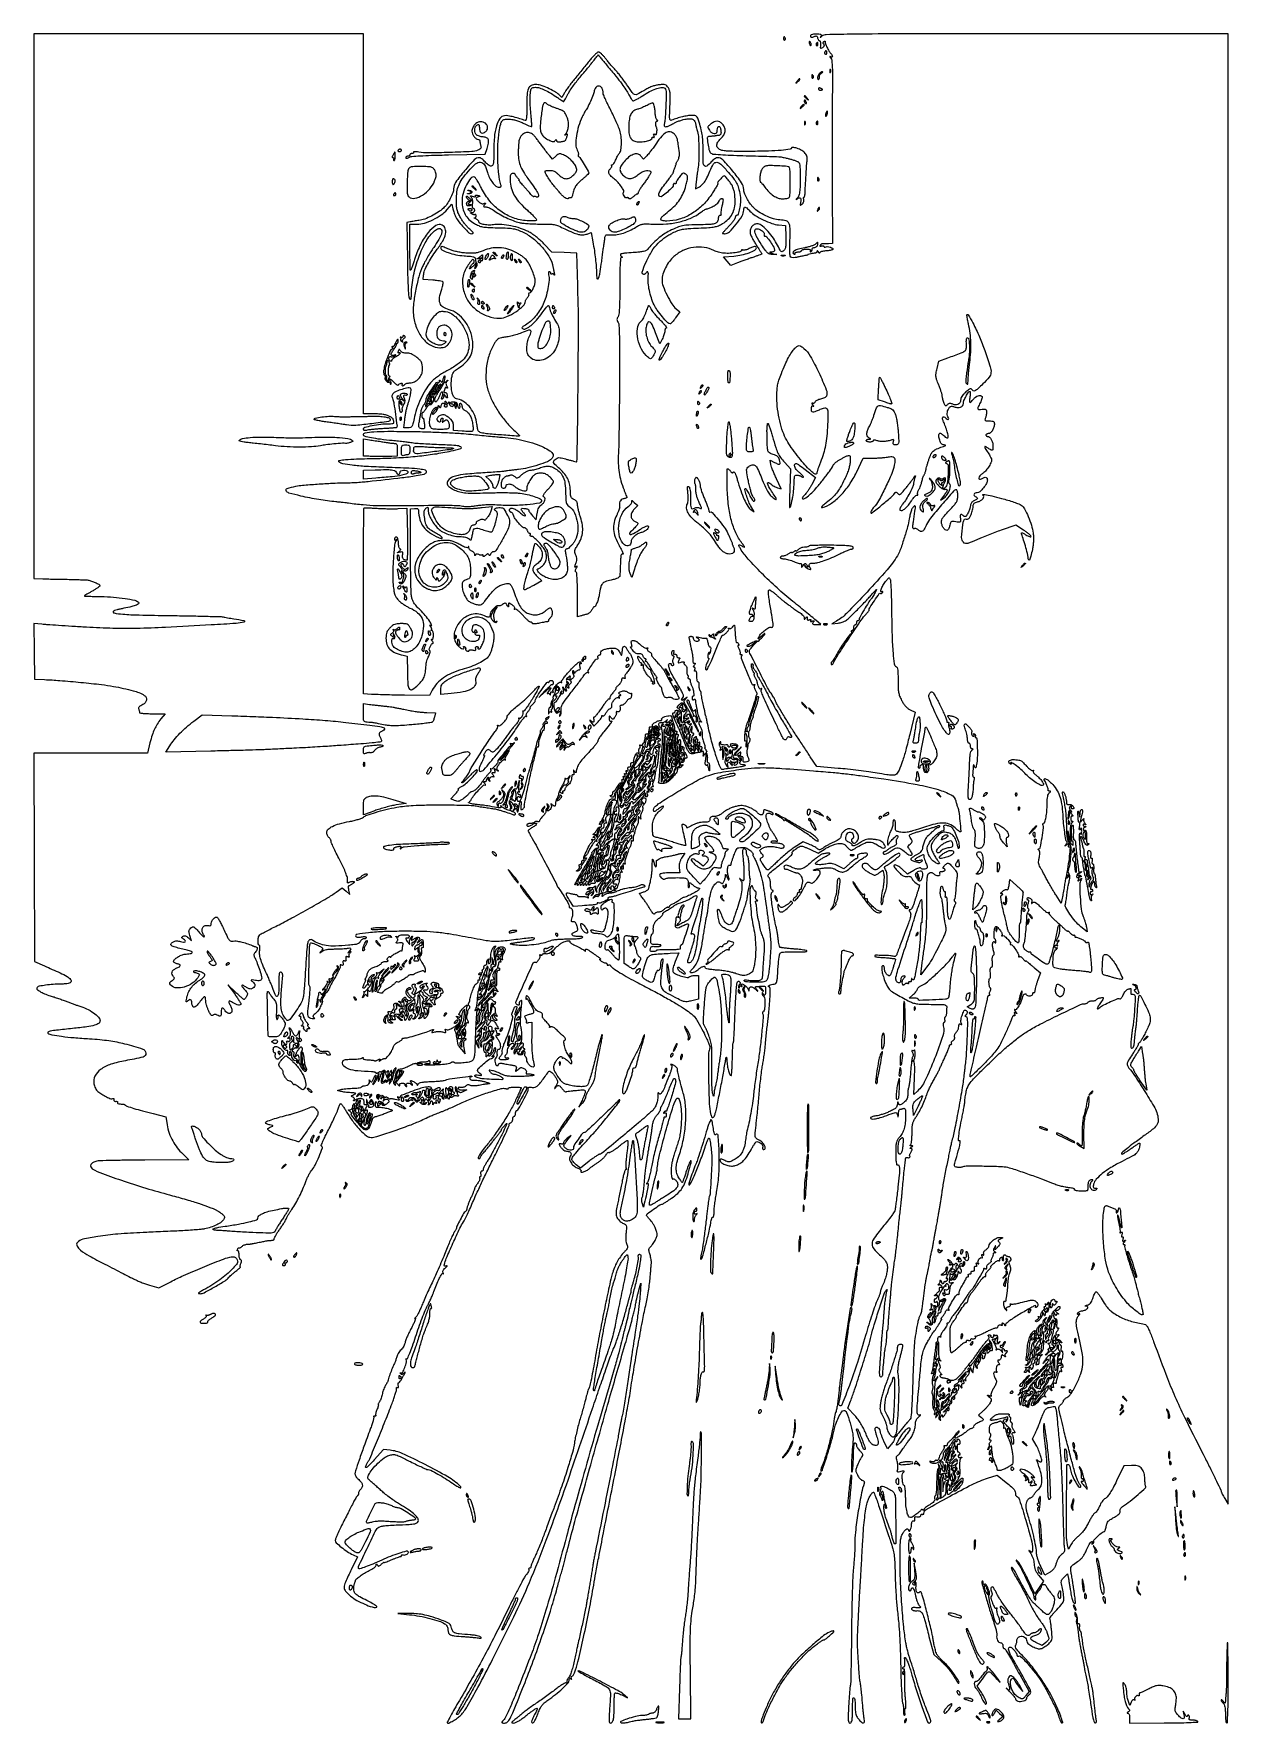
# Model space of a CAD drawing. Extents: x 0 to 848, y 0 to 1200.
import ezdxf

# ---------------------------------------------------------------- set-up
doc = ezdxf.new("R2010")
doc.units = 0

msp = doc.modelspace()

# ---------------------------------------------------------------- linework, layer by layer
for points in [[(0, 1006.5), (0, 813), (6.25, 812.829632, 0.001299), (9.483687, 812.749895, 0.000405), (14.335938, 812.646802, 0.000405), (19.755931, 812.540437, 0.000447), (25, 812.446471, -0.002707), (29.897782, 812.336562, -0.003799), (34.26875, 812.181545, -0.002275), (37.945344, 812.006413, -0.05064), (39, 811.843412, -0.027833), (41.547124, 811.02698, -0.021167), (44.237918, 809.86335, -0.013274), (46.607407, 808.63868, -0.27332), (47, 807.974138, -0.233031), (46.787773, 807.543503, -0.009941), (45.384375, 806.509186, -0.015273), (43.607678, 805.333149, -0.010091), (41.5, 804.086909, 0.003679), (39.391486, 802.876396, 0.005929), (37.615625, 801.810978, 0.001612), (36.093236, 800.866116, 0.25857), (36, 800.697877, 0.402031), (36.113371, 800.579669, 0.000572), (39.468434, 800.443281, 0.003769), (43.279904, 800.32147, 0.002261), (47.807435, 800.231414, -0.016029), (56.513562, 799.818249, -0.018507), (64.764747, 798.85272, -0.015404), (71.641362, 797.570798, -0.143547), (74.261389, 796.138611, -0.405324), (74.276526, 795.144317, -0.107316), (72.831691, 794.151541, -0.039586), (69.531434, 793.097708, -0.009191), (63.833227, 791.873804, 0.008457), (61.341012, 791.342331, 0.011188), (59.092239, 790.769573, 0.008712), (57.245219, 790.220016, 0.100492), (56.587161, 789.854571, 0.630343), (56.936718, 788.547464, 0.026659), (63.152384, 787.726541, 0.01365), (74.750494, 787.137899, 0.002417), (96.515097, 786.733521, -0.001232), (110.451435, 786.507619, -0.001893), (122.516935, 786.23661, -0.000616), (132.958322, 785.949659, -0.054412), (134.5, 785.736453, 0.016664), (135.612403, 785.496078, 0.003714), (137.528125, 785.163167, 0.003852), (139.747655, 784.811973, 0.003712), (142, 784.490433, -0.023136), (149.146164, 783.185326, -0.777209), (149.169937, 782.129683, -0.050496), (143.565302, 781.161678, -0.002862), (126, 780.028953, -0.002147), (93.459336, 778.257609, -0.008037), (72.998317, 777.561374, -0.011173), (56.186582, 777.635419, -0.007965), (37.374174, 778.438781, -0.000829), (27.044164, 779.062077, -0.00102), (17.405215, 779.679462, -0.000843), (9.306074, 780.228525, -0.007422), (5.728686, 780.530526), (-0.042627, 781.104136), (0.228686, 761.302068), (0.5, 741.5), (7.5, 741.23399, -0.010662), (18.41379, 740.585976, -0.004173), (33.443485, 739.245167, -0.003817), (48.068788, 737.704492, -0.017553), (56.5, 736.450124, -0.017124), (70.610055, 733.338667, -0.075601), (78.420391, 730.016255, -0.3097), (79.879504, 726.722579, -0.240505), (77.424723, 723.531303, 0.025576), (75.852638, 722.684258, 0.068012), (74.864132, 721.882989, 0.110369), (74.404583, 721.105755, 0.171793), (74.424723, 720.335574, -0.017808), (74.644957, 719.694265, -0.015389), (74.831012, 719.007075, -0.015658), (74.960977, 718.373488, -0.042778), (75, 717.918213, 0.374145), (75.318243, 717.552454, 0.009494), (77.668434, 717.269725, 0.015703), (80.601083, 717.066064, 0.009483), (84.084029, 717), (93.168059, 717), (90.221044, 713.25, 0.023547), (87.538137, 709.483834, 0.035878), (85.613513, 705.962258, 0.031413), (84.048022, 701.873261, 0.013508), (82.456458, 696.25), (80.614469, 689), (40.300828, 689), (-0.012814, 689), (0.243593, 614.933874), (0.5, 540.867748), (7.5, 537.841969, -0.003968), (18.647061, 532.918263, -0.030515), (23.699139, 530.256676, -0.080855), (26.007334, 528.283723, -0.273691), (26.325572, 526.406044, -0.196154), (25.710413, 525.750723, -0.057141), (24.368347, 525.312741, -0.036372), (22.273812, 525.041929, -0.011725), (19.143011, 524.940389, 0.015681), (13.657008, 524.719006, 0.016897), (8.331431, 524.155164, 0.012807), (3.801518, 523.401415, 0.150305), (2.240414, 522.571001, 0.404691), (2.223595, 521.407861, 0.0628), (4.17923, 519.791399, 0.043285), (7.483407, 518.076336, 0.025949), (11.654722, 516.599028, -0.007084), (14.325799, 515.764988, -0.003986), (17.54545, 514.680872, -0.003977), (20.778793, 513.5345, -0.006491), (23.5, 512.505082, 0.003623), (25.980469, 511.550434, 0.003635), (28.471875, 510.632873, 0.003552), (30.656411, 509.863803, 0.014485), (32, 509.444602, -0.043285), (37.333203, 507.4373, -0.042683), (42.267752, 504.534054, -0.044897), (45.942138, 501.395826, -0.196005), (47, 498.800935, -0.251936), (46.027167, 496.992765, -0.078161), (43.122409, 495.669039, -0.03551), (37.67597, 494.56161, -0.006559), (27.5, 493.370831, 0.001916), (16.176383, 492.152212, 0.020107), (11.566191, 491.44957, 0.108418), (9.998522, 490.772963, 0.534859), (10.026098, 489.983871, 0.095098), (12.855028, 488.906281, 0.010727), (19.671785, 487.856009, 0.011483), (28.542991, 486.890127, 0.006206), (39.5, 486.088044, -0.007846), (46.881628, 485.523355, -0.011925), (53.271361, 484.779518, -0.013394), (58.991308, 483.8181, -0.015862), (64.334897, 482.594902, -0.014075), (77.300448, 478.797716, -0.310085), (79.584111, 475.833171, -0.362769), (77.527379, 473.07648, -0.01617), (65, 470.518028, 0.036063), (54.591837, 467.957562, 0.080116), (47.344016, 464.246698, 0.119653), (43.39375, 459.552339, 0.16024), (42.602827, 454.081722, 0.042434), (43.000847, 452.579571, 0.032962), (43.674682, 451.028077, 0.033874), (44.503133, 449.656466, 0.065916), (45.366571, 448.715988, 0.03542), (48.190271, 446.676035, 0.025937), (51.578793, 444.811856, 0.019547), (54.765274, 443.41932, 0.235855), (56.059073, 443.536509, -0.102138), (56.414985, 443.666429, -0.236614), (56.677884, 443.579818, -0.184711), (56.809009, 443.288202, -0.065553), (56.774777, 442.82433, 0.13571), (56.807084, 442.329451, 0.139547), (57.089295, 441.927609, 0.115333), (57.592626, 441.683492, 0.075289), (58.239238, 441.637095, -0.047533), (58.867958, 441.626826, -0.113146), (59.306525, 441.473335, -0.205057), (59.488027, 441.210463, -0.190599), (59.430221, 440.887095, 0.226806), (59.377392, 440.397592, 0.230779), (59.72545, 440.054219, 0.055512), (60.766252, 439.827919, 0.005839), (63.25, 439.6, -0.03971), (63.765232, 439.51727, -0.035808), (64.279687, 439.352378, -0.03766), (64.719912, 439.135888, -0.086669), (65, 438.897456, 0.141855), (66.083515, 438.16204, 0.005022), (70.949247, 436.633213, 0.008396), (77.069204, 434.889298, 0.004574), (84.635737, 432.943888), (93.771475, 430.683925), (94.336928, 426.558493, 0.039202), (95.647601, 420.544443, 0.040473), (97.871562, 414.875299, 0.041141), (100.938251, 409.724081, 0.043565), (104.755094, 405.25), (110.089437, 400), (78.794719, 399.881685, 0.001846), (66.593832, 399.790507, 0.002692), (55.842987, 399.612568, 0.001325), (46.71392, 399.388099, 0.046969), (44.606941, 399.131685, 0.071652), (42.070777, 398.182766, 0.138284), (40.535825, 396.676659, 0.217654), (40.387961, 395.064022, 0.176274), (41.5, 393.706032, 0.046589), (48.633689, 390.325194, 0.006493), (64.082901, 384.921431, 0.007794), (81.640011, 379.337995, 0.009009), (98.537838, 374.583136, -0.003768), (103.966715, 373.116743, -0.003521), (109.497196, 371.536047, -0.003507), (114.388337, 370.06341, -0.011995), (117.537838, 369.007617, 0.000311), (120.040504, 368.103087, 0.000282), (122.629865, 367.170694, 0.000282), (124.950098, 366.338161, 0.0009), (126.5, 365.786164, -0.028079), (127.881578, 365.207755, -0.013743), (129.575095, 364.325844, -0.013588), (131.290112, 363.309957, -0.019175), (132.755644, 362.306701, -0.018975), (134.464846, 360.934161, -0.096751), (135.212006, 359.978113, -0.160482), (135.352419, 359.062757, -0.081519), (134.972208, 357.94807, -0.118358), (133.240225, 356.001055, -0.035763), (129.815271, 353.96353, -0.034352), (125.601617, 352.199417, -0.035522), (121.23265, 351.052127, -0.021636), (118.578791, 350.671316, -0.004587), (113.924591, 350.250922, -0.004793), (108.515532, 349.86448, -0.004536), (103, 349.573737, 0.000097), (96.958672, 349.309045, 0.000062), (89.940625, 348.999328, 0.000062), (83.064876, 348.694181, 0.000116), (77.5, 348.445222, 0.009152), (59.693949, 347.317599, 0.01742), (45.441952, 345.651379, 0.016121), (34.665082, 343.651792, 0.167124), (30.866451, 341.339084, 0.31187), (30.647565, 338.861068, 0.097016), (33.216473, 335.871995, 0.040761), (39.184256, 331.911154, 0.008429), (50.330511, 326, -0.000424), (57.035649, 322.580479, -0.000502), (63.370051, 319.33523, -0.000437), (68.712633, 316.585437, -0.003182), (71.266336, 315.247593, 0.021736), (73.35626, 314.24969, 0.009435), (76.213072, 313.098236, 0.009316), (79.300907, 311.986334, 0.012232), (82.161141, 311.093588), (88.822282, 309.19199), (97.161141, 313.520073, -0.016078), (106.21745, 317.856852, -0.005355), (119.740236, 323.633876, -0.004043), (133.190457, 329.083296, -0.038733), (139.097268, 330.906789, -0.021452), (141.037273, 331.258016, -0.087854), (142.227965, 331.211496, -0.128828), (143.085495, 330.775305, -0.07156), (143.847268, 329.872955, -0.046556), (144.687257, 328.199486, -0.192937), (144.677239, 327.090451, -0.083907), (143.871398, 325.798365, -0.004911), (140.751326, 322.346047, -0.029951), (136.888361, 318.628623, -0.019562), (132.028436, 314.800442, -0.018332), (126.475146, 311.070786, -0.016851), (120.507957, 307.645799, 0.005404), (117.802854, 306.17442, 0.078451), (116.948334, 305.503581, 0.559409), (117.04934, 305.140625, 0.069939), (118.049762, 305, 0.122402), (120.852918, 305.696662, 0.007542), (128.439746, 309.863733, 0.009086), (135.788583, 314.224235, 0.086982), (138.5, 316.637198, -0.037357), (139.118125, 317.307766, -0.007104), (140.348204, 318.424597, -0.007546), (141.82586, 319.689253, -0.006869), (143.387505, 320.94965, 0.007193), (144.836362, 322.120563, 0.013964), (145.953058, 323.10396, 0.012683), (146.722387, 323.857907, 0.662672), (146.662255, 324, -0.391627), (146.487445, 324.161725, -0.051398), (146.501265, 324.7148, -0.03811), (146.663586, 325.499933, -0.020819), (146.974664, 326.433362, 0.028679), (147.326299, 327.546481, 0.079356), (147.400131, 328.362274, 0.131899), (147.210964, 328.913814, 0.165578), (146.783247, 329.238918, -0.187585), (146.353241, 329.595709, -0.050135), (145.994662, 330.427226, -0.043582), (145.748645, 331.528184, -0.033197), (145.666667, 332.761567, 0.024783), (145.608469, 333.934978, 0.05065), (145.42524, 334.837366, 0.090818), (145.157539, 335.348227, 0.382281), (144.844788, 335.404074, -0.194679), (144.593138, 335.361128, -0.299675), (144.444135, 335.513885, -0.107695), (144.453611, 335.909877, -0.031991), (144.634993, 336.49119, -0.036085), (144.905255, 337.067435, -0.069701), (145.212833, 337.47215, -0.119264), (145.504621, 337.648786, -0.280083), (145.742586, 337.590747, 0.251397), (146.035038, 337.502579, 0.064298), (146.519176, 337.667431, 0.049862), (147.09804, 338.027334, 0.032387), (147.690476, 338.547619, -0.06383), (148.422567, 339.113352, -0.03611), (149.429613, 339.610082, -0.035425), (150.535114, 339.970585, -0.048282), (151.571429, 340.125, 0.005403), (152.556206, 340.186364, 0.005975), (153.50692, 340.267357, 0.005578), (154.316373, 340.355195, 0.030371), (154.75, 340.434089, -0.009401), (155.244175, 340.545579, -0.000696), (156.601562, 340.823137, -0.000967), (158.221768, 341.148828, -0.000733), (160, 341.5, 0.000733), (161.778232, 341.851172, 0.000967), (163.398438, 342.176863, 0.000696), (164.755825, 342.454421, 0.009401), (165.25, 342.565911, -0.031494), (165.688932, 342.644753, -0.005405), (166.531399, 342.732643, -0.005871), (167.524293, 342.81364, -0.005212), (168.559017, 342.875, 0.029743), (169.507058, 342.978055, 0.060247), (170.225594, 343.190986, 0.109243), (170.612476, 343.470744, 0.331578), (170.638956, 343.775165, -0.25704), (170.612033, 344.309029, -0.012656), (171.452483, 345.930858, -0.017853), (172.613105, 347.870926, -0.01168), (174.081158, 350.025165, 0.007449), (175.658163, 352.297724, 0.007626), (177.154153, 354.598653, 0.007437), (178.39182, 356.633896, 0.03147), (179.035939, 357.906421, -0.024206), (179.631494, 359.126641, -0.0074), (180.64699, 360.911559, -0.007388), (181.844871, 362.879289, -0.008016), (183.069068, 364.757447, 0.017015), (185.902049, 369.279658, 0.014748), (188.566475, 374.202079, 0.014419), (190.99721, 379.394942, 0.014339), (193.129377, 384.728802, -0.018111), (194.106907, 387.121682, -0.016025), (195.292863, 389.539086, -0.016304), (196.502248, 391.647674, -0.046265), (197.52139, 393, 0.070495), (199.819539, 396.377131, 0.018436), (202.498554, 402.37788, 0.010423), (204.842968, 408.565355, 0.419962), (204.268005, 409.743998, -0.42789), (204.038974, 410.229971, -0.007196), (205.265742, 413.278262, -0.013466), (206.932529, 416.971564, -0.007946), (209.110368, 421.293598, 0.00582), (211.435231, 425.858991, 0.006515), (213.565105, 430.309682, 0.006037), (215.282326, 434.14229, 0.034213), (216.029706, 436.25, -0.017472), (216.485712, 437.686894, -0.026383), (216.990813, 438.898438, -0.024374), (217.480857, 439.802993, -0.262163), (217.830768, 440, -0.235426), (218.256105, 439.787977, -0.007279), (219.443545, 438.164062, -0.012849), (220.798488, 436.145305, -0.008371), (222.262715, 433.75, 0.028204), (226.609713, 427.234132, 0.030641), (231.552636, 421.436471, 0.029886), (236.250558, 417.114041, 0.172697), (239.379782, 416, 0.077522), (243.404534, 416.62779, 0.004641), (255.096951, 420.486346, 0.007631), (266.776681, 424.661241, 0.020021), (274.978343, 428.115236, -0.001904), (279.730967, 430.322674, -0.006978), (282.765528, 431.667123, -0.008113), (285.602345, 432.82286, -0.003296), (289.5, 434.308027, 0.011887), (291.648825, 435.169377, 0.002915), (295.14091, 436.69063, 0.002984), (299.122657, 438.481378, 0.002977), (303.086078, 440.320999, -0.018265), (312.041049, 444.14923, -0.013468), (322.206506, 447.751114, -0.008576), (331.707078, 450.652932, -0.134569), (335.068123, 450.692436, 0.034731), (335.808603, 450.552833, 0.060557), (336.432511, 450.555365, 0.091472), (336.851986, 450.688561, 0.277), (337, 450.935235, -0.336754), (337.22547, 451.232041, -0.02303), (338.321875, 451.483491, -0.025454), (339.774949, 451.671235, -0.015621), (341.5, 451.75126, -0.011345), (343.225323, 451.738194, -0.018779), (344.678125, 451.639522, -0.013313), (345.818562, 451.488113, -0.368483), (346, 451.275345, -0.104809), (345.915847, 450.878296, -0.00104), (344.726469, 448.213448, -0.003355), (343.326273, 445.148912, -0.002162), (341.664576, 441.615701, -0.019586), (337.668621, 433.998009, -0.012987), (332.522305, 425.570954, -0.012957), (326.920864, 417.385605, -0.018882), (321.534849, 410.5, 0.011409), (318.335632, 406.533638, 0.031418), (316.328398, 403.555879, 0.058893), (315.489931, 401.640627, 0.503507), (315.964816, 401, 0.071774), (316.360408, 401.057081, 0.086924), (316.695915, 401.223314, 0.100389), (316.920211, 401.470316, 0.135101), (317, 401.760218, -0.136606), (317.119423, 402.189172, -0.016104), (317.66366, 403.028496, -0.018312), (318.394072, 404.001184, -0.014048), (319.259269, 405.010218, 0.010492), (320.408016, 406.330822, 0.003167), (322.097948, 408.384252, 0.003171), (323.964414, 410.711698, 0.003443), (325.750267, 413, -0.000834), (327.4445, 415.194421, -0.001022), (329.035319, 417.239164, -0.000849), (330.379216, 418.953256, -0.007335), (330.990997, 419.707794, 0.021653), (331.377223, 420.213049, 0.024131), (331.703605, 420.732354, 0.024423), (331.936346, 421.197399, 0.104171), (332, 421.499607, -0.146348), (332.100984, 421.837231, -0.01354), (332.604865, 422.560726, -0.016536), (333.270449, 423.403451, -0.01223), (334.059115, 424.291813, -0.002572), (335.365571, 425.678479, -0.161261), (335.658368, 425.834751, -0.584114), (335.761576, 425.708153, -0.007116), (335.268381, 424.5, -0.013388), (332.696647, 418.871398, -0.005946), (329.019975, 411.58373, -0.005741), (325.266871, 404.557846, -0.018723), (322.5578, 400.033722, 0.009922), (321.195225, 397.8465, 0.013055), (320.045104, 395.79607, 0.010531), (319.173589, 394.054643, 0.111193), (319, 393.283722, -0.085688), (318.91537, 392.793519, -0.093769), (318.67199, 392.377093, -0.100341), (318.309314, 392.098581, -0.11421), (317.883369, 392, 0.197013), (317.496045, 391.841221, 0.126717), (317.242791, 391.419321, 0.086529), (317.167727, 390.774564, 0.049804), (317.289749, 390, -0.043798), (317.41988, 389.233817, -0.074735), (317.375541, 388.5875, -0.112121), (317.173134, 388.158671, -0.230584), (316.847363, 388, 0.125355), (316.530273, 387.919233, 0.188671), (316.348852, 387.703414, 0.148548), (316.338678, 387.376622, 0.072566), (316.505968, 386.990344, -0.188472), (316.609183, 386.426342, -0.046498), (316.34008, 385.506121, -0.041092), (315.809773, 384.434596, -0.031214), (315.064985, 383.355485, 0.014262), (314.274282, 382.289031, 0.017909), (313.606589, 381.255676, 0.016232), (313.113432, 380.364391, 0.118784), (313, 379.893655, -0.090565), (312.89885, 379.3398, -0.004485), (312.225629, 377.605348, -0.00712), (311.373729, 375.553069, -0.005076), (310.363845, 373.278513, 0.008296), (309.339666, 370.931117, 0.009529), (308.442283, 368.656386, 0.008752), (307.753724, 366.70486, 0.052963), (307.524195, 365.658119, -0.048162), (307.366385, 364.903996, -0.042649), (307.062907, 364.161021, -0.045024), (306.668789, 363.536582, -0.091308), (306.239613, 363.148089, 0.126157), (305.157881, 362.02408, 0.006458), (302.704178, 357.557378, 0.006803), (300.379385, 353.045814, 0.116068), (300, 351.433514, -0.102252), (299.917264, 351.033178, -0.024593), (299.616759, 350.421686, -0.024236), (299.194735, 349.740105, -0.021943), (298.695349, 349.078741, 0.062409), (297.985599, 347.961546, 0.004828), (296.498205, 344.732505, 0.006545), (294.806319, 340.828213, 0.004949), (293.047772, 336.5, -0.005488), (290.993365, 331.45919, -0.003045), (288.382423, 325.353125, -0.003036), (285.663, 319.20142, -0.004896), (283.26431, 314, 0.00291), (280.990552, 309.120556, 0.00251), (278.657509, 303.96875, 0.002527), (276.588667, 299.2751, 0.007323), (275.221486, 296, -0.012456), (274.110813, 293.414352, -0.014559), (272.925489, 291.020404, -0.013573), (271.81639, 289.06526, -0.081105), (271.0596, 288.175843, 0.011577), (270.513724, 287.690184, 0.102164), (270.32796, 287.428283, 0.635891), (270.398143, 287.348176, 0.047044), (270.758986, 287.490413, -0.659254), (271.007908, 287.282358, -0.022088), (270.437727, 285.645985, -0.017776), (269.391161, 283.27062, -0.008673), (267.897401, 280.314571, 0.008785), (266.300868, 277.15339, 0.010482), (264.911661, 274.117425, 0.009351), (263.846312, 271.521828, 0.065033), (263.519513, 270.191555, -0.0709), (263.242108, 269.116696, -0.029746), (262.585849, 267.770572, -0.02869), (261.701111, 266.391631, -0.033135), (260.702421, 265.191555, 0.035011), (259.670272, 263.94178, 0.024748), (258.686249, 262.409394, 0.025097), (257.888334, 260.843119, 0.047245), (257.433436, 259.5, -0.012835), (257.111258, 258.278134, -0.013252), (256.729893, 257.0875, -0.013067), (256.345897, 256.075359, -0.053847), (256.034308, 255.5, 0.056805), (255.236068, 254.005029, 0.004544), (253.624103, 249.822509, 0.005166), (252.106077, 245.643673, 0.044704), (251.618795, 243.725435, -0.060104), (251.437079, 243.092258, -0.015537), (250.99303, 242.125597, -0.01558), (250.413795, 241.047039, -0.015301), (249.765205, 240, 0.036685), (249.08622, 238.791428, 0.019386), (248.416469, 237.20625, 0.019188), (247.853651, 235.522669, 0.028025), (247.5, 234, -0.025133), (247.159672, 232.495282, -0.018503), (246.638707, 230.867187, -0.018792), (246.029528, 229.360705, -0.039138), (245.422626, 228.25, 0.015771), (244.896979, 227.386423, 0.030619), (244.542923, 226.660937, 0.040886), (244.376544, 226.143457, 0.483101), (244.490367, 226, -0.465491), (244.631141, 225.832689, -0.020841), (244.449684, 224.995834, -0.022573), (244.108094, 223.892898, -0.012576), (243.598525, 222.581561, 0.019198), (243.093714, 221.229719, 0.027604), (242.760612, 219.996456, 0.026514), (242.603934, 218.997627, 0.225714), (242.751772, 218.581561, -0.175731), (242.854347, 218.362251, -0.25586), (242.770833, 218.170834, -0.122996), (242.47287, 218.040029, -0.042251), (242, 218, 0.044038), (241.528738, 217.958412, 0.129397), (241.23558, 217.822754, 0.258382), (241.157657, 217.624398, 0.164977), (241.270058, 217.396608, -0.263274), (241.410912, 216.888722, -0.007158), (240.7994, 214.577397, -0.013046), (239.947047, 211.812691, -0.008353), (238.820502, 208.646608, 0.002372), (234.327104, 196.480891, 0.004751), (230.913836, 186.818194, 0.002878), (228.33482, 179.146448, 0.079805), (228, 177.06208, 0.09087), (228.147788, 176.255613, 0.039664), (228.614708, 175.268353, 0.037545), (229.291885, 174.270217, 0.04104), (230.092624, 173.416176, -0.03183), (232.280323, 171.167228, -0.114889), (233.195835, 169.405165, -0.160811), (233.083499, 167.76747, -0.081951), (231.991875, 165.990631, 0.027755), (231.280492, 165.072042, 0.03844), (230.75704, 164.171683, 0.042939), (230.464853, 163.404623, 0.210974), (230.526987, 162.956333, -0.10395), (230.644449, 162.630932, -0.119576), (230.611961, 162.303038, -0.118193), (230.432101, 162.023708, -0.099954), (230.134531, 161.83541, 0.140584), (229.687763, 161.499795, 0.014782), (228.923259, 160.423527, 0.017374), (228.078826, 159.056418, 0.013097), (227.243888, 157.5, -0.000858), (226.121875, 155.279648, -0.000185), (224.173417, 151.44375, -0.000193), (221.914348, 147.004693, -0.000185), (219.617584, 142.5, 0.00593), (217.467014, 138.159506, 0.00825), (215.652398, 134.220042, 0.005447), (214.228039, 130.89074, 0.098371), (214.001996, 129.759716, 0.206298), (214.73676, 128.049284, 0.019473), (218.249276, 124.973385, 0.025045), (222.473943, 121.891797, 0.032342), (226.650087, 119.52578), (229.800175, 118.000989), (225.362132, 108.935718, 0.008683), (221.213975, 100.076224, 0.099219), (220.366195, 96.333277, 0.186731), (221.361919, 93.556071, 0.047144), (224.893994, 90.178027, 0.038031), (229.41383, 87.13293, 0.026998), (234.885129, 84.40266, 0.02541), (240.089567, 82.455164, 0.114822), (243.301461, 82.202131, 0.576459), (243.481241, 82.658975, 0.073457), (242.510971, 83.568686, 0.026932), (240.18053, 85.006145, 0.007519), (236.386006, 87, -0.007121), (231.404908, 89.612287, -0.043837), (228.992519, 91.209648, -0.090686), (227.748438, 92.635471, -0.10603), (227.175426, 94.334473, -0.028039), (227.105382, 95.541853, -0.023391), (227.163045, 96.825568, -0.024028), (227.327823, 97.997328, -0.057426), (227.58906, 98.834473, 0.009412), (227.877995, 99.520958, 0.009903), (228.135789, 100.206354, 0.009601), (228.334831, 100.805482, 0.043168), (228.413633, 101.165881, -0.183602), (229.074732, 102.398946, -0.021166), (231.576176, 104.393667, -0.024651), (234.72533, 106.463888, -0.023565), (238.109693, 108.247982, 0.023411), (239.95508, 109.220063, 0.031346), (241.522113, 110.279095, 0.032358), (242.661243, 111.281576, 0.188928), (242.974323, 112, -0.01834), (243.030959, 112.761972, -0.327449), (243.18796, 112.932623, -0.291832), (243.416612, 112.842951, -0.016026), (243.869995, 112.176111, 0.085436), (244.380803, 111.611622, 0.215862), (244.906695, 111.483139, 0.126859), (245.555037, 111.786744, 0.023774), (246.533254, 112.676111, -0.018579), (247.2588, 113.349653, -0.029996), (247.928927, 113.860271, -0.03046), (248.479193, 114.182862, -0.319715), (248.723274, 114.146086, 0.276544), (249.02914, 114.074847, 0.006256), (250.51091, 114.5713, 0.012247), (252.27302, 115.235146, 0.007757), (254.294702, 116.090605, -0.007859), (256.343427, 116.957014, -0.011194), (258.191256, 117.656733, -0.007368), (259.745847, 118.180309, -0.141914), (260.25, 118.194519, 0.13162), (260.535486, 118.196794, 0.133664), (260.779688, 118.341671, 0.113979), (260.943448, 118.613254, 0.079072), (261, 118.968615, -0.148054), (261.100319, 119.299978, -0.149888), (261.367188, 119.51813, -0.115851), (261.771977, 119.582233, -0.06953), (262.25, 119.47912, 0.142683), (263.523787, 119.39258, 0.08509), (264.942293, 119.968033, 0.118333), (265.803979, 120.838957, 0.345291), (265.708908, 121.624425, 0.267628), (264.342267, 121.991493, 0.010591), (259.179627, 120.496994, 0.01726), (253.230987, 118.409605, 0.01431), (247.050801, 115.792202, -0.006681), (240.564877, 112.92784, -0.014056), (235.440369, 110.91426, -0.008922), (231.424305, 109.545642, -0.344711), (230.590844, 109.853011, -0.253439), (230.516531, 111.151944, -0.001152), (236.566676, 123.950698, -0.002699), (242.402544, 136.05401, -0.082868), (244.342294, 138.770866, -0.133005), (245.584831, 139.483847, -0.027283), (248.085759, 139.995834, -0.020333), (251.757711, 140.389183, -0.006798), (257.15127, 140.672385, 0.003877), (266.46683, 141.106968, 0.036884), (270.419027, 141.616056, 0.115367), (272.299034, 142.481815, 0.231382), (273, 143.91546, 0.177142), (272.240248, 145.992635, 0.039129), (269.530779, 148.734191, 0.031407), (265.351358, 151.913212, 0.015056), (259.628241, 155.48038, -0.016442), (256.592713, 157.384095, -0.009835), (253.107589, 159.833896, -0.009841), (249.73033, 162.412196, -0.016826), (247.030201, 164.71139, 0.002019), (244.652088, 166.861039, 0.002056), (242.271174, 168.978218, 0.001996), (240.18697, 170.801524, 0.00852), (238.920197, 171.863537, -0.029673), (237.690051, 172.986744, -0.123869), (237.191158, 173.848067, -0.139852), (237.190585, 174.78414, -0.041824), (237.69949, 176.132527, -0.05934), (240.232034, 180.14493, -0.029468), (244.296768, 184.592159, -0.028757), (248.683374, 188.392308, -0.091577), (252.119513, 190.153953, -0.053635), (254.824358, 190.65714, -0.090858), (257.108776, 190.417643, -0.041501), (260.19111, 189.226973, -0.004038), (267.362691, 185.676866, 0.004425), (271.765193, 183.501762, 0.006431), (275.689983, 181.667579, 0.003473), (279.027678, 180.187591, 0.102966), (279.928955, 180, -0.120005), (281.814946, 179.540728, -0.007686), (286.847014, 176.836555, -0.011955), (292.286632, 173.631908, -0.01424), (297.252315, 170.34455, 0.016974), (300.393579, 168.289597, 0.046038), (302.7837, 167.125142, 0.547226), (303.188968, 167.426935, 0.190388), (302.794441, 168.25, 0.05521), (293.903413, 174.83159, 0.013429), (277.856239, 183.599589, 0.011858), (261.484911, 191.497629, 0.082675), (252.93123, 193.780461), (248.36246, 194.219631), (241.576068, 186.859815, -0.005929), (238.415175, 183.512373, -0.031554), (236.556099, 181.817905, -0.192214), (235.800747, 181.587366, -0.473969), (235.517227, 182, -0.021257), (235.873066, 183.053608, -0.017186), (236.340862, 184.152135, -0.017519), (236.843551, 185.1369, -0.04219), (237.299425, 185.815779, 0.069941), (238.473568, 187.79233, 0.000933), (243.951673, 200.950482, 0.003004), (249.491302, 214.557337, 0.003915), (254.388755, 227.080278, 0.008325), (255.626413, 230.488704, 0.011034), (256.631889, 233.631979, 0.008545), (257.364144, 236.273293, 0.100102), (257.421332, 237.335041, -0.051408), (257.394438, 237.96007, -0.157013), (257.546554, 238.350858, -0.245222), (257.843263, 238.478814, -0.120522), (258.245308, 238.348391, 0.143575), (258.64787, 238.237683, 0.317093), (258.892421, 238.416346, 0.120221), (258.937944, 238.941789, 0.025732), (258.750782, 239.845008, -0.022807), (258.579862, 240.64624, -0.055635), (258.547682, 241.248149, -0.139261), (258.652824, 241.550678, -0.397427), (258.85175, 241.591624, 0.373646), (259.236158, 241.654287, 0.016207), (260.141533, 242.816937, 0.020831), (261.190232, 244.391494, 0.012502), (262.308344, 246.340244, 0.007159), (263.308663, 248.254289, 0.039655), (263.747722, 249.328542, 0.66657), (263.604671, 249.449927, 0.10649), (263.192942, 249.113968, -0.021847), (262.21789, 247.997529, -0.106482), (261.527632, 247.528286, -0.22321), (260.977323, 247.558219, -0.131669), (260.488581, 248.018476, -0.021757), (260.193333, 248.546227, -0.218009), (260.184153, 248.792497, -0.412198), (260.344869, 248.859841, -0.04213), (260.75123, 248.653748, 0.44459), (261.816876, 248.96378, 0.023822), (263.366788, 252.595686, 0.024848), (264.595877, 256.485743, 0.205293), (264.327339, 258.279372, -0.039507), (264.141518, 258.641052, -0.288699), (264.172358, 258.824581, -0.315479), (264.344888, 258.865161, -0.043374), (264.693351, 258.689519, 0.457378), (265.263204, 258.868529, 0.005835), (266.905849, 262.788582, 0.011387), (268.813671, 267.821029, 0.005645), (271.015486, 274.285011, -0.006007), (273.285327, 280.932931, -0.006075), (275.706003, 287.499347, -0.005935), (277.95002, 293.163511, -0.024498), (279.512894, 296.5, 0.008924), (280.825561, 299.089267, 0.00725), (282.142034, 301.908595, 0.007336), (283.279573, 304.542509, 0.018863), (284.000939, 306.486705, -0.017211), (285.781198, 311.333807, -0.021517), (287.776485, 315.690936, -0.015924), (289.658593, 319.101126, -0.473837), (290.513617, 319.230042, 0.068076), (290.754989, 319.06512, 0.556037), (290.847367, 319.121944, 0.116929), (290.786001, 319.385925, 0.016036), (290.516505, 319.887215, -0.137366), (290.328608, 320.616011, -0.106188), (290.518257, 321.417733, -0.075461), (291.108666, 322.290994, -0.035166), (292.10618, 323.230302, 0.012839), (293.054422, 324.046544, 0.092653), (293.417354, 324.524339, 0.537148), (293.310157, 324.711126, 0.093322), (292.818526, 324.650768, -0.052647), (292.058747, 324.494325, -0.206191), (291.612526, 324.636677, -0.212263), (291.417359, 325.054504, -0.05576), (291.487409, 325.807681, -0.050425), (292.807444, 330.001972, -0.003859), (297.571522, 340.862298, -0.00439), (302.471921, 351.550509, -0.039935), (305.010651, 356, 0.035424), (305.951487, 357.614975, 0.003993), (307.791852, 361.4375, 0.004826), (309.904233, 366.030561, 0.003902), (312.085441, 371, -0.006818), (314.848441, 377.196501, -0.002549), (318.887821, 385.817552, -0.002525), (323.384842, 395.167147, -0.003059), (327.700794, 403.88954, 0.003104), (331.594717, 411.760802, 0.005017), (334.798964, 418.511633, 0.001184), (337.516693, 424.425678, 0.250545), (337.47852, 425.034756, -0.190443), (337.418907, 425.367649, -0.115207), (337.587616, 425.736887, -0.083497), (337.968198, 426.088744, -0.053346), (338.505744, 426.36383, 0.104709), (339.077195, 426.734209, 0.066661), (339.561062, 427.365513, 0.062634), (339.888441, 428.149169, 0.067757), (340, 428.968615, -0.047258), (340.073647, 429.746082, -0.067241), (340.29375, 430.403281, -0.087393), (340.618064, 430.846416, -0.193529), (341, 431, 0.184457), (341.38175, 431.145793, 0.090315), (341.70625, 431.563021, 0.070178), (341.926177, 432.183242, 0.050201), (342, 432.916667, -0.040508), (342.061514, 433.674696, -0.04821), (342.244739, 434.368229, -0.055155), (342.513213, 434.90359, -0.15502), (342.833153, 435.166667, 0.170548), (344.118731, 436.29063, 0.005775), (347.408661, 442.270456, 0.007355), (350.481251, 448.219997, 0.116017), (351, 450.425555, -0.087918), (351.1468, 451.253971, -0.215387), (351.570262, 451.686279, -0.124312), (352.372656, 451.786359, -0.023238), (353.845488, 451.533937, 0.13986), (355.899138, 451.660835, 0.107132), (357.82206, 452.847954, 0.040855), (360.362981, 455.729863, 0.004599), (365.517411, 462.773539, -0.361764), (366.311226, 462.979638, -0.063751), (367.711731, 462.086815, -0.050416), (369.250641, 460.516134, -0.04514), (370.509352, 458.612492, -0.018317), (371.515543, 456.56812, -0.104743), (371.768622, 455.392369, -0.112848), (371.512875, 454.256454, -0.022802), (370.529725, 452.421183, 0.007402), (369.91739, 451.358108, 0.069406), (369.727353, 450.866977, 0.736176), (369.829084, 450.807068, 0.034161), (370.254752, 451.25, -0.04362), (371.579489, 452.577351, -0.216285), (372.570223, 452.854951, -0.165508), (373.603985, 452.315632, -0.023848), (375.186155, 450.490472, 0.023717), (375.99247, 449.55983, 0.036333), (376.782501, 448.843092, 0.040601), (377.459954, 448.396335, 0.270153), (377.848533, 448.406388, -0.099657), (378.364206, 448.597502, -0.004288), (380.285888, 448.883381, -0.00718), (382.584428, 449.171612, -0.005041), (385.179244, 449.432762, -0.004531), (389.515404, 449.785468, -0.084351), (390.877175, 449.654056, -0.305211), (391.389671, 449.062403, -0.083937), (391.329887, 447.766845, -0.03101), (391.007531, 446.626932, -0.01015), (390.395649, 444.990886, -0.010069), (389.641028, 443.197697, -0.011208), (388.839953, 441.5), (386.841703, 437.5), (389.420851, 440.305764, 0.030229), (390.407902, 441.519147, 0.03015), (391.242375, 442.843727, 0.031609), (391.825305, 444.086133, 0.094153), (392, 445.005632, -0.093891), (392.193597, 446.027504, -0.018735), (392.940461, 447.736842, -0.019209), (393.975958, 449.688467, -0.016864), (395.201569, 451.643562, 0.025573), (396.495646, 453.790023, 0.025666), (397.562117, 456.054843, 0.027284), (398.305568, 458.195881, 0.056049), (398.601414, 459.943694, -0.02528), (398.823396, 462.025154, -0.00394), (399.501614, 466.106358, -0.004378), (400.382191, 470.909695, -0.003801), (401.387496, 475.929016, 0.003648), (402.349384, 480.723901, 0.005849), (403.092246, 484.829895, 0.001632), (403.681558, 488.39049, 0.241052), (403.556961, 488.776372, 0.562727), (403.079305, 488.65962, 0.007043), (401.984387, 485.015243, 0.00756), (400.39624, 479.108436, 0.001227), (397.512838, 467.579893, -0.006831), (396.099562, 462.186798, -0.010153), (394.702498, 457.509534, -0.005647), (393.411973, 453.639323, -0.169658), (392.783778, 452.845206, -0.11312), (390.954869, 452.197982, -0.034241), (387.994929, 452.060561, -0.03024), (384.355857, 452.361552, -0.020971), (380.297335, 453.120725, -0.029079), (377.554825, 453.924203, -0.073855), (375.729054, 454.899411, -0.066687), (374.159824, 456.424705, -0.020464), (372.221045, 459.10911, -0.020112), (369.983381, 462.805506, -0.091735), (369.193487, 465.179718, -0.121195), (369.416357, 467.336024, -0.047375), (370.697082, 470.064347, -0.040716), (372.077714, 472.019045, -0.07711), (373.523249, 473.288265, -0.209523), (374.508649, 473.440779, -0.340091), (375, 472.801949, 0.062185), (375.04836, 472.414612, 0.185464), (375.199946, 472.200102, 0.246677), (375.421385, 472.17673, 0.102067), (375.680667, 472.347334, -0.292996), (376.119413, 472.443311, -0.04224), (376.989568, 472.03461, -0.036881), (378.050936, 471.312747, -0.023252), (379.180667, 470.32691, 0.008146), (380.800031, 468.825286, 0.109396), (381.501041, 468.429967, 0.411819), (381.870944, 468.625258, 0.076079), (382, 469.468518, 0.084753), (381.843501, 470.385156, 0.026482), (381.309956, 471.678902, 0.025617), (380.549989, 473.0856, 0.025701), (379.650913, 474.405609, -0.057445), (377.857556, 477.434609, -0.048381), (376.673306, 480.971298, -0.052739), (376.303412, 484.012171, -0.327153), (377.159567, 485.219856, 0.256854), (377.474566, 485.560566, 0.170724), (377.422998, 486.102797, 0.074923), (376.911792, 486.878701, 0.023952), (375.9375, 487.863501, -0.002746), (374.81472, 488.906044, -0.001481), (373.442248, 490.202214, -0.001475), (372.051565, 491.531222, -0.00232), (370.865898, 492.681648, 0.029515), (369.650107, 493.739278, 0.059177), (368.559118, 494.39134, 0.082403), (367.621905, 494.636711, 0.155363), (366.865898, 494.470321, -0.016093), (366.372311, 494.205323, -0.116005), (366.111236, 494.144317, -0.554951), (366.054813, 494.235098, -0.069404), (366.214906, 494.471247, 0.286716), (366.300958, 494.955413, 0.045765), (365.841491, 495.850997, 0.038897), (365.033779, 496.928526, 0.024615), (363.939795, 498.05624, -0.015954), (362.804949, 499.186255, -0.022271), (361.870258, 500.271304, -0.019625), (361.192028, 501.206789, -0.192385), (361.09331, 501.674667, 0.057098), (361.177712, 503.125401, 0.134108), (360.836468, 504.146291, 0.142856), (360.042187, 504.812314, 0.068337), (358.75, 505.180449, -0.12512), (357.528067, 505.682766, -0.060248), (356.291535, 506.856434, -0.040525), (354.9416, 508.787417, -0.014818), (353.34384, 511.715736, 0.00976), (351.834937, 514.548979, 0.04438), (350.784297, 516.092684, 0.148567), (350.072968, 516.568478, 0.393323), (349.570302, 516.322608, 0.03651), (349.372609, 515.6683, 0.044142), (349.288067, 515.032558, 0.049911), (349.317655, 514.50249, 0.158789), (349.476461, 514.190205, 0.109057), (349.675644, 514.063057, 0.251398), (349.846211, 514.08739, 0.177017), (349.963062, 514.263391, 0.058993), (350, 514.575377, -0.709259), (350.157778, 514.630651, -0.022635), (350.734375, 513.837634, -0.016031), (351.539586, 512.528291, -0.007528), (352.5, 510.787849, -0.011219), (354.464185, 506.889742, -0.120085), (354.822691, 505.167974, -0.264879), (354.181121, 504.125305, -0.066776), (352.25, 503.380794, 0.012548), (349.678144, 502.697409, 0.113979), (348.672605, 502.132588, 0.296493), (348.491298, 501.438644, 0.093221), (349.037532, 500.454777, -0.057394), (349.426274, 499.858912, -0.060617), (349.660728, 499.200965, -0.067794), (349.713924, 498.58282, -0.126681), (349.565716, 498.106331, 0.23302), (349.532556, 497.760906, 0.228116), (349.78623, 497.519765, 0.09247), (350.396095, 497.44183, 0.030527), (351.296776, 497.548926), (353.6343, 497.9728), (353.451987, 486.7364, 0.010144), (353.470957, 482.067446, 0.010097), (353.679179, 477.395951, 0.010095), (354.026639, 473.314499, 0.036524), (354.488351, 470.75, -0.009227), (355.080635, 468.250758, -0.056958), (355.212881, 466.93859, -0.163033), (354.979538, 466.271673, -0.231772), (354.424942, 466, -0.144636), (352.984444, 466.4256, -0.068358), (351.50257, 467.702057, -0.066779), (350.379107, 469.380457, -0.114625), (350, 471.012412, 0.046564), (349.929164, 471.771401, 0.046175), (349.719079, 472.506403, 0.050141), (349.410501, 473.112549, 0.111999), (349.043674, 473.473008, -0.126981), (348.720854, 473.809536, -0.081026), (348.533742, 474.321649, -0.072258), (348.506898, 474.926665, -0.066719), (348.650663, 475.532025, 0.066643), (348.784115, 476.093585, 0.114223), (348.723326, 476.568782, 0.15229), (348.482083, 476.881585, 0.154099), (348.106989, 477, 0.114789), (347.704568, 476.906379, 0.124452), (347.398615, 476.646165, 0.115906), (347.239003, 476.255194, 0.09061), (347.25, 475.795455, -0.171873), (347.186917, 475.333709, -0.119395), (346.839062, 474.932151, -0.090161), (346.24661, 474.653645, -0.059612), (345.5, 474.54804, -0.072584), (344.725623, 474.64415, -0.082621), (344.047946, 474.957629, -0.093187), (343.569723, 475.434487, -0.128528), (343.36535, 476.002585, 0.007555), (343.141997, 478.126208, 0.207916), (342.864839, 478.59936, 0.491764), (342.534738, 478.503308, 0.015909), (342, 477, -0.00298), (341.491903, 475.445425, -0.21751), (341.313587, 475.254093, -0.512213), (341.174678, 475.340121, -0.005685), (341.09968, 476.627555, -0.063016), (341.171395, 477.53289, -0.046738), (341.466672, 478.493143, -0.047484), (341.926221, 479.361756, -0.074274), (342.48899, 479.990862, 0.059806), (343.010384, 480.540975, 0.071016), (343.351561, 481.169465, 0.08334), (343.467894, 481.776813, 0.145139), (343.334481, 482.267815, -0.041337), (343.149173, 482.631766, -0.302151), (343.185864, 482.814136, -0.302151), (343.368234, 482.850827, -0.041337), (343.732185, 482.665519, 0.266398), (344.95193, 482.625409, 0.171181), (345.936368, 483.695165, 0.082409), (346.498741, 485.98959, 0.03493), (346.518085, 489.167375, 0.006678), (346.3753, 491.01565, 0.008615), (346.192318, 492.708293, 0.006817), (345.996155, 494.115057, 0.07226), (345.827448, 494.667375, -0.112779), (345.557544, 495.89679, -0.005345), (345.639198, 500.15143, -0.009175), (345.870487, 504.943211, -0.008997), (346.278396, 509.754736, 0.00865), (346.473042, 512.031914, 0.08775), (346.371904, 512.972794, 0.390743), (346.003448, 513.195496, 0.123468), (345.369181, 512.891429, 0.056231), (344.89471, 512.397916, 0.068622), (344.578726, 511.841345, 0.081747), (344.461934, 511.309572, 0.152833), (344.570027, 510.886693, -0.229618), (344.625097, 510.349531, -0.264959), (344.237094, 510.02037, -0.140556), (343.485667, 510.091033, -0.103455), (342.782178, 510.551155, -0.306971), (342.405048, 512.515079, -0.003041), (348.429255, 526.298517, -0.002896), (354.620692, 540.018329, -0.450977), (356.069977, 540.456752, 0.344403), (357.046722, 540.564417, 0.052698), (358.382762, 542.17547, 0.050311), (359.405316, 544.108758, 0.239305), (359.303789, 545.317476, -0.053205), (359.140492, 545.6579, -0.375712), (359.202898, 545.815132, -0.22946), (359.42493, 545.820253, -0.031391), (359.845492, 545.595492, 0.062066), (360.287736, 545.392882, 0.132014), (360.660863, 545.376784, 0.19161), (360.905194, 545.543232, 0.149637), (361, 545.852927, -0.252269), (361.188978, 546.203646, -0.079691), (361.749877, 546.456352, -0.057565), (362.574811, 546.580397, -0.035911), (363.552773, 546.543664, 0.094123), (364.998372, 546.65717, 0.066591), (366.502356, 547.291336, 0.046219), (368.237749, 548.541801, 0.017159), (370.43963, 550.597525, -0.023525), (372.430436, 552.40932, -0.028608), (374.461572, 553.903093, -0.031685), (376.368414, 554.978646, -0.069067), (377.962977, 555.493477, -0.022762), (379.150092, 555.647312, -0.051616), (380.054164, 555.629421, -0.11219), (380.53795, 555.454811, -0.409464), (380.603371, 555.167258, 0.342202), (380.651943, 554.710088, 0.042288), (381.456166, 554.003303, 0.035834), (382.697833, 553.216445, 0.021208), (384.277252, 552.451959, -0.012706), (386.0349, 551.637785, -0.011224), (387.824124, 550.702543, -0.011347), (389.398494, 549.786872, -0.033286), (390.421894, 549.062373, 0.017313), (391.124316, 548.530651, 0.089445), (391.564527, 548.326135, 0.49603), (391.70119, 548.433173, 0.129352), (391.612877, 548.75, -0.241297), (391.567169, 549.571623, -0.388606), (392.165885, 549.832939, -0.059569), (394.056137, 548.922754, -0.012563), (397.099962, 546.872053, -0.00611), (400.366215, 544.489488, -0.023569), (402.302861, 542.892508, -0.367706), (402.35056, 542.525883, -0.377384), (402, 542.427453, 0.053911), (401.588227, 542.573238, 0.641138), (401.510832, 542.474153, 0.091907), (401.761343, 542.15166, 0.011422), (402.44113, 541.574157, 0.029418), (403.28046, 540.971698, 0.02818), (404.196533, 540.462409, 0.029356), (405.055155, 540.107097, 0.08361), (405.69113, 540, -0.079445), (406.191096, 539.920056, -0.09104), (406.615519, 539.688914, -0.100768), (406.899271, 539.344881, -0.122815), (407, 538.940983, 0.100016), (407.072525, 538.582044, 0.176854), (407.275696, 538.363442, 0.168473), (407.580248, 538.321124, 0.089697), (407.93854, 538.462015, -0.135112), (408.358938, 538.585171, -0.098827), (408.83975, 538.497362, -0.085641), (409.30799, 538.211238, -0.071213), (409.68854, 537.767807, 0.104222), (411.240873, 536.182033, 0.008554), (416.140742, 533.032711, 0.011172), (422.18909, 529.474224, 0.008365), (429, 525.817448, -0.00368), (439.740342, 520.179963, -0.005511), (449.028437, 515.084844, -0.006332), (456.757653, 510.603536, -0.013273), (462.626502, 506.886069, -0.018462), (466.835644, 503.82936, -0.057487), (469.323491, 501.368885, -0.043298), (471.537715, 498.058589, -0.007227), (475.13075, 491.298673, -0.006403), (477.805187, 485.918069, -0.023036), (479.305959, 482.392184, -0.033493), (480.023686, 479.981673, -0.185234), (479.833093, 478.666236, 0.129244), (478.912884, 475.10906, 0.002808), (479.085156, 457.047927, 0.00518), (479.524744, 439.821565, 0.052556), (480.529091, 432.740114, 0.039342), (481.249904, 430.597676, 0.34252), (482.071798, 430.140516, 0.256877), (482.940898, 430.808452, 0.028235), (483.849324, 433.25, 0.024899), (484.814424, 437.030346, 0.001696), (486.981652, 447.9015, 0.002706), (489.161242, 459.359801, 0.004556), (490.850317, 469, -0.002061), (491.404433, 472.258112, -0.087179), (491.643384, 472.919901, -0.728653), (491.837248, 472.878779, -0.008896), (491.996554, 471, 0.020524), (492.441034, 466.894373, 0.029508), (493.195555, 463.317261, 0.028127), (494.101505, 460.611781, 0.306992), (495.004011, 460, 0.384691), (495.324059, 460.289009, 0.004761), (495.600529, 463.275311, 0.010985), (495.819735, 466.874756, 0.006618), (495.929288, 471.149996, -0.004493), (496.021983, 475.486912, -0.006658), (496.187982, 479.285464, -0.0033), (496.392262, 482.493653, -0.121438), (496.616046, 483.187767, 0.118208), (496.846106, 483.886087, 0.002943), (497.106175, 487.255225, 0.006181), (497.340442, 491.235326, 0.004152), (497.51409, 495.787771, -0.002642), (497.697812, 501.019294, -0.001705), (497.963291, 507.076951, -0.001714), (498.263353, 512.9979, -0.003234), (498.552684, 517.772061, -0.004281), (498.977742, 523.386942, -0.035075), (499.372188, 525.923979, -0.148248), (499.909866, 526.865861, -0.37939), (500.633286, 526.889382, -0.051885), (501.253802, 526.255058, -0.145535), (501.482892, 525.684269, -0.145525), (501.362875, 525.08102, -0.051875), (500.86983, 524.343155, 0.047735), (500.475375, 523.763261, 0.063881), (500.242965, 523.171683, 0.079748), (500.197904, 522.658555, 0.180377), (500.357499, 522.309167, 0.128035), (500.601196, 522.166147, 0.258825), (500.811265, 522.215446, 0.157415), (500.955239, 522.466035, 0.052353), (501, 522.89235, -0.108605), (501.090337, 523.303343, -0.182109), (501.339137, 523.548391, -0.161491), (501.713386, 523.584927, -0.082857), (502.154508, 523.404508, 0.029004), (502.613152, 523.156574, 0.315645), (502.809017, 523.190983, 0.315645), (502.843426, 523.386848, 0.029004), (502.595492, 523.845492, -0.054424), (502.384507, 524.288087, -0.117792), (502.346506, 524.660863, -0.189016), (502.48101, 524.903289, -0.174394), (502.749853, 525, -0.138364), (503.870333, 524.68388, -0.042657), (505.296359, 523.632686, -0.043062), (506.58306, 522.290344, -0.083927), (507.306019, 521, 0.010035), (507.599378, 520.228389, 0.415004), (507.748538, 520.165208, 0.284828), (507.865593, 520.325834, 0.007428), (507.921053, 521.25, -0.064616), (508.038745, 521.919018, -0.079451), (508.320867, 522.485937, -0.094028), (508.718334, 522.86596, -0.144866), (509.171259, 523, -0.096848), (509.75862, 522.885154, -0.027501), (510.604029, 522.485937, -0.026601), (511.528779, 521.919792, -0.025333), (512.404026, 521.25, 0.000873), (513.809051, 520.061498, 0.176901), (513.977431, 520, 0.621148), (514.014395, 520.074767, 0.001609), (513.110322, 521.25, -0.036611), (512.322023, 522.438241, -0.41141), (512.458011, 522.933362, -0.10889), (513.29857, 523.198189, -0.003189), (517.028211, 523.504386, -0.044171), (518.43057, 523.48651, -0.202662), (519.129005, 523.1041, -0.149419), (519.46329, 522.250616, -0.021276), (519.528211, 520.348498, -0.026858), (519.394444, 518.198295, -0.153941), (518.932965, 517.168561, -0.45139), (518.325513, 517.171006, -0.084003), (517.662281, 518.25, 0.013592), (517.409563, 518.830327, 0.263902), (517.255579, 518.939531, 0.400844), (517.136398, 518.846721, 0.020128), (517.078947, 518.309017, 0.077062), (517.123, 517.807596, 0.057435), (517.316941, 517.286338, 0.057627), (517.623357, 516.824778, 0.079172), (518, 516.5, -0.239041), (518.815332, 515.164009, -0.020041), (518.976291, 510.995516, -0.02006), (518.802817, 506.827551, -0.238237), (517.983688, 505.489919, 0.076368), (517.632276, 505.190297, 0.089494), (517.40968, 504.813701, 0.100752), (517.348415, 504.420302, 0.127494), (517.456778, 504.069934, -0.161652), (517.893052, 502.231878, -0.002285), (516.835306, 490.774182, -0.006962), (515.53049, 479.019393, -0.00958), (514.009065, 468.5, 0.003827), (513.180349, 463.201195, 0.00264), (512.319531, 457.188745, 0.002662), (511.552957, 451.397524, 0.00544), (511.025208, 446.844663, -0.010375), (510.195977, 440.259824, -0.007752), (509.019363, 433.03885, -0.007874), (507.668632, 426.119151, -0.014178), (506.312102, 420.5, 0.021453), (506.060461, 419.386902, 0.004825), (505.732157, 417.471875, 0.004994), (505.396372, 415.252344, 0.004819), (505.10071, 413, -0.040916), (504.171697, 408.479074, -0.068243), (502.587372, 404.938276, -0.07486), (500.232674, 402.178974, -0.060866), (497.006633, 400.003384, -0.018126), (494.816975, 398.98456, -0.083692), (493.461603, 398.663988, -0.102265), (492.212547, 398.83818, -0.034061), (490.510607, 399.578875, 0.024578), (488.555797, 400.474051, 0.146799), (487.451716, 400.57232, 0.407976), (487.102386, 400.054319, 0.093312), (487.521942, 398.964497, 0.13051), (489.186052, 397.390208, 0.056185), (492.038575, 396.231436, 0.054572), (495.249027, 395.698257, 0.083905), (498.042014, 396.01205, 0.065807), (501.169922, 397.374232, 0.061568), (503.915414, 399.527687, 0.04946), (506.510728, 402.711966, 0.023833), (509.207958, 407.238792, -0.011699), (510.451783, 409.44641, -0.017517), (511.64877, 411.307645, -0.012613), (512.708734, 412.756007, -0.232508), (513.205067, 413, -0.098862), (514.912092, 412.659148, -0.084819), (516.463225, 411.6793, -0.097166), (517.44232, 410.376383, -0.191813), (517.533568, 409.105763, 0.056355), (517.385688, 408.356016, 0.132151), (517.487464, 407.798712, 0.171951), (517.827581, 407.45763, 0.112025), (518.37539, 407.333333, 0.404494), (519.263655, 408.192501, 0.127703), (518.817946, 410.17884, 0.074536), (517.110366, 412.552804, 0.101785), (514.935095, 414.026884, -0.077412), (513.023796, 415.191402, -0.179944), (512.212716, 416.63131, -0.065006), (512.143597, 419.183186, -0.004302), (512.961736, 426.5, 0.003902), (513.408405, 430.465929, 0.00151), (513.967928, 435.96875, 0.001494), (514.538539, 441.936689, 0.001848), (515.032962, 447.5, -0.00488), (515.557959, 453.026915, -0.004078), (516.220441, 458.884375, -0.004116), (516.914204, 464.232055, -0.011217), (517.521023, 468, 0.00739), (518.091917, 471.379897, 0.004619), (518.665258, 475.353125, 0.004634), (519.157845, 479.279412, 0.008406), (519.476841, 482.5, -0.003098), (519.912757, 487.434523, -0.003388), (520.39794, 492.217991, -0.003546), (520.923296, 496.768089, -0.00438), (521.480021, 501, 0.01224), (521.653857, 502.503839, 0.001703), (521.927128, 505.629688, 0.001948), (522.223712, 509.333745, 0.001651), (522.50893, 513.25, 0.005139), (522.810662, 518.347849, 0.029232), (522.784573, 521.063333, 0.064047), (522.490581, 522.544231, 0.319088), (521.843325, 523.015313, -0.468701), (521.524098, 523.407815, -0.227283), (521.96817, 524.003302, -0.052486), (523.798606, 524.730552, -0.066601), (525.598033, 524.984687, 0.18288), (526.772993, 525.43914, 0.148167), (527.479395, 526.602294, 0.043851), (527.89954, 529.142028, 0.003797), (528.350286, 535.692375, -0.008111), (528.705977, 540.282813, -0.017487), (529.160281, 543.798128, -0.016423), (529.67506, 546.386267, -0.189922), (530.252252, 547.221759, -0.11679), (531.112086, 547.543777, -0.011374), (533.336599, 547.773871, -0.013926), (536.036535, 547.915675, -0.010584), (539, 547.925917, 0.001986), (545.047081, 547.842831, 0.019151), (547.616357, 547.916157, 0.077888), (548.666658, 548.153554, 0.539324), (548.754549, 548.578784, 0.14845), (548.288894, 548.827548, 0.008043), (546.630904, 549.128941, 0.011965), (544.616498, 549.412413, 0.008403), (542.337882, 549.638895, -0.001855), (539.882806, 549.850486, -0.001654), (537.333628, 550.088224, -0.001659), (535.043411, 550.317128, -0.005142), (533.5, 550.492621, 0.000404), (532.303536, 550.640161, 0.000501), (531.18978, 550.775454, 0.000409), (530.25414, 550.887384, 0.003768), (529.848187, 550.932511, -0.313289), (529.563316, 551.177554, -0.009316), (529.177617, 552.791505, -0.015447), (528.802073, 554.797638, -0.009655), (528.480707, 557.166231, 0.007603), (528.14052, 559.753169, 0.0068), (527.710235, 562.426989, 0.006835), (527.258233, 564.818122, 0.021037), (526.862801, 566.416231, -0.021404), (526.423726, 568.196333, -0.003965), (525.782786, 571.509377, -0.004246), (525.096436, 575.398582, -0.003861), (524.453128, 579.424201, -0.005257), (523.714641, 584.655932, -0.027119), (523.494126, 587.571439, -0.051313), (523.637975, 589.337573, -0.195462), (524.222847, 590.250332, 0.028755), (524.835421, 590.738015, 0.208355), (524.988827, 591.07242, 0.263155), (524.832846, 591.361106, 0.043857), (524.25, 591.659464, -0.183208), (523.763555, 592.110695, -0.045438), (523.363878, 593.141989, -0.040068), (523.090734, 594.49766, -0.02969), (523, 596.024316, 0.024053), (522.926725, 597.546613, 0.030916), (522.70625, 598.930329, 0.031965), (522.387622, 600.023037, 0.168978), (522, 600.5, -0.191687), (521.26505, 601.490333, -0.212501), (521.452853, 602.660683, -0.072395), (522.894791, 604.296715, -0.01129), (526.25, 607.016921, 0.003543), (532.558934, 611.971824, 0.015378), (536.18638, 615.049579, 0.017568), (538.376103, 617.170713, 0.342455), (538.469804, 618.048859, -0.359476), (538.597666, 618.979008, -0.023201), (540.848491, 620.865675, -0.028063), (543.336061, 622.549701, -0.13557), (544.966296, 623, -0.084911), (545.678822, 622.878118, -0.007978), (547.350683, 622.258755, -0.010046), (549.330532, 621.442996, -0.007738), (551.457856, 620.476612), (556.791861, 617.953223), (561.784508, 621.056823, -0.024117), (563.990132, 622.284632, -0.018873), (566.489918, 623.406925, -0.019241), (568.900685, 624.275377, -0.043517), (570.791972, 624.698923, -0.025567), (573.048036, 624.884813, -0.087824), (574.496958, 624.674549, -0.097914), (575.699366, 623.994824, -0.03636), (577.08373, 622.618712, 0.016216), (578.014506, 621.615838, 0.021469), (578.928183, 620.769247, 0.019484), (579.727786, 620.141709, 0.157905), (580.165313, 620, 0.115627), (580.68032, 620.120711, 0.006362), (582.165805, 620.88125, 0.009583), (583.919253, 621.850748, 0.00684), (585.845576, 623, -0.034962), (589.915073, 625.127442, -0.095237), (593.072246, 625.839773, -0.106682), (596.051448, 625.295945, -0.050823), (599.497552, 623.437099, 0.03841), (602.344931, 621.808877, 0.211165), (604.072198, 621.763174, 0.41861), (604.511589, 622.837778, 0.069087), (603.22635, 624.968798, 0.0665), (602.062362, 626.069218, 0.062032), (600.623695, 626.856331, 0.048533), (598.737327, 627.39821, 0.02174), (596.178967, 627.756825, 0.021232), (593.244533, 627.913485, 0.05985), (591.205947, 627.691057, 0.063278), (589.342509, 627.001069, 0.025904), (587.013976, 625.627947, -0.015348), (584.303247, 623.951362, -0.058608), (582.480823, 623.167636, -0.160745), (581.449253, 623.198291, -0.315462), (581, 623.839485, 0.188763), (580.845219, 624.234865, 0.037748), (580.280016, 624.760418, 0.035091), (579.487474, 625.306649, 0.026449), (578.54899, 625.795725, -0.046606), (577.422185, 626.441895, -0.103344), (576.749661, 627.16232, -0.116043), (576.466577, 628.033997, -0.06841), (576.525581, 629.13283, -0.05103), (577.10016, 631.042759, -0.110873), (577.979051, 632.286855, -0.150336), (579.112493, 632.815583, -0.126784), (580.432783, 632.664167, -0.183059), (581.440789, 631.764773, -0.088361), (581.966251, 630.089308, -0.110358), (581.826637, 628.57909, -0.325514), (581.031385, 628, 0.184534), (580.710807, 627.877514, 0.147206), (580.516384, 627.559375, 0.100118), (580.488865, 627.074366, 0.055937), (580.638374, 626.5, 0.140369), (581.479348, 625.382948, 0.199267), (582.668763, 625.075212, 0.154073), (583.969472, 625.697037, 0.082111), (585.066898, 627.125, 0.174181), (585.492468, 630.009215, 0.132348), (584.058344, 632.892397, 0.122042), (581.251144, 634.826013, 0.13809), (578, 635.105795, 0.093978), (576.264903, 634.420799, 0.062772), (574.611548, 633.059585, 0.064644), (573.403142, 631.393556, 0.125252), (573, 629.809475, -0.145652), (572.715099, 628.852203, -0.0741), (571.873522, 627.905097, -0.051159), (570.454663, 626.946503, -0.021749), (568.385126, 625.950759, 0.012804), (566.403202, 625.040452, 0.009531), (564.26258, 623.938962, 0.009648), (562.282603, 622.822101, 0.021477), (560.83139, 621.879939, -0.017642), (559.115616, 620.747224, -0.103039), (558.102282, 620.385503, -0.155708), (557.23757, 620.535207, -0.056897), (556.196264, 621.238519, 0.042903), (555.26658, 621.904972, 0.013608), (553.775696, 622.736921, 0.013475), (552.055847, 623.57795, 0.014598), (550.338019, 624.301561), (546.176038, 625.913369), (539.923481, 621.872147, 0.018186), (537.103039, 619.900218, 0.009814), (533.769946, 617.280366, 0.009763), (530.474816, 614.474902, 0.015143), (527.755462, 611.915462, -0.005858), (525.434722, 609.648469, -0.008886), (523.359596, 607.737667, -0.004306), (521.569815, 606.174825, -0.179181), (521.097632, 606, -0.207458), (520.688653, 606.177323, -0.01335), (519.806406, 607.171387, -0.017721), (518.798665, 608.459871, -0.012154), (517.744442, 609.987699, -0.009452), (516.256146, 612.357445, -0.088068), (515.825515, 613.480361, -0.217713), (516.008195, 614.232643, -0.098727), (516.795997, 614.90571, 0.036579), (517.710509, 615.509232, 0.241119), (517.9374, 615.989761, 0.161973), (517.71933, 616.581235, 0.015296), (516.703958, 617.774629, -0.024151), (515.813089, 618.860051, -0.129421), (515.53053, 619.564284, -0.189257), (515.685352, 620.170778, -0.063597), (516.320079, 620.850679, -0.094325), (518.383795, 621.99053, -0.051229), (521.22503, 622.60851, -0.047478), (524.418964, 622.662543, -0.047895), (527.556074, 622.112129, 0.01979), (529.353337, 621.691642, 0.045015), (530.739524, 621.552164, 0.063153), (531.771532, 621.672234, 0.136701), (532.461533, 622.061533, 0.29195), (532.694666, 623.117512, 0.190011), (531.837832, 624.081986, 0.081303), (529.691245, 624.761646, 0.035106), (526.690983, 624.984687, -0.019076), (525.064257, 625.053324, -0.064493), (524.026054, 625.27366, -0.160684), (523.563439, 625.630166, -0.295461), (523.553842, 626.087118, -0.128025), (523.950813, 626.466357, -0.070103), (524.582702, 626.70993, -0.06247), (525.341193, 626.788457, -0.058608), (526.112859, 626.680738, 0.019677), (526.83657, 626.521613, 0.034545), (527.445652, 626.455564, 0.041554), (527.883541, 626.474891, 0.377439), (528, 626.607188, 0.125684), (527.800648, 627.387732, 0.007811), (526.61425, 629.480468, 0.01263), (525.29014, 631.60843, 0.023635), (524.097123, 633.247668, -0.048556), (523.447141, 634.241145, -0.012933), (522.612331, 635.941225, -0.012988), (521.759358, 637.933017, -0.013055), (521.012508, 639.963053, -0.029694), (520.034122, 643.539185, -0.139081), (520.179138, 645.646524, -0.319133), (521.264476, 646.40165, -0.120943), (523.153196, 645.918012, 0.033796), (523.88951, 645.585805, 0.079787), (524.478355, 645.468261, 0.154284), (524.848764, 645.570122, 0.254351), (525, 645.848185, 0.158895), (524.873359, 646.236629, 0.064645), (524.485937, 646.644721, 0.055124), (523.919551, 647.009461, 0.045535), (523.25, 647.269915, -0.008968), (522.453518, 647.514475, -0.005119), (521.5, 647.836914, -0.005111), (520.546866, 648.181108, -0.008443), (519.75, 648.493535, 0.053726), (518.890896, 648.743541, 0.214678), (518.37216, 648.612688, 0.18712), (518.081431, 648.117401, 0.040231), (518, 647.106989, -0.130589), (517.617603, 645.667833, -0.260514), (516.638959, 645.078966, -0.161375), (515.185519, 645.509541, -0.05687), (513.532524, 646.964062, 0.054752), (512.553881, 647.832558, 0.020354), (511.00836, 648.835754, 0.019882), (509.219694, 649.801973, 0.022682), (507.435621, 650.577737, 0.023873), (504.913919, 651.405214, 0.05659), (502.965146, 651.71226, 0.052055), (500.901017, 651.586601, 0.017659), (497.949657, 650.987923, 0.031458), (495.715174, 650.300772, 0.023073), (493.333607, 649.273091, 0.023461), (491.143276, 648.075294, 0.043326), (489.509557, 646.874248, -0.033059), (487.910553, 645.647438, -0.041461), (486.27619, 644.742933, -0.045498), (484.660765, 644.186601, -0.060256), (483.117985, 644, 0.028378), (481.541141, 643.910432, 0.114712), (480.639748, 643.58964, 0.169221), (480.163591, 642.982658, 0.08267), (480, 642, -0.09899), (479.794319, 640.971286, -0.185577), (479.217244, 640.366137, -0.094519), (478.062083, 640.066641, -0.015594), (475.75, 639.987955, 0.039129), (473.687877, 639.820447, 0.030403), (471.49052, 639.328939, 0.029436), (469.289225, 638.550998, 0.030213), (467.214274, 637.525641, -0.00971), (465.605991, 636.647131, -0.022167), (464.353078, 636.06308, -0.043248), (463.606036, 635.827535, -0.66355), (463.492283, 635.987513, 0.209381), (463.553324, 636.41825, 0.090381), (463.294692, 636.950536, 0.067101), (462.763062, 637.502573, 0.044737), (462.028008, 637.98501, 0.09523), (460.68385, 638.403032, 0.428402), (460.12031, 637.930413, 0.069745), (460.251166, 636.208265, 0.003196), (461.549106, 630.444492, -0.006566), (462.113855, 627.855296, -0.01023), (462.525286, 625.609139, -0.004788), (462.813866, 623.714196, -0.235977), (462.696933, 623.3636, -0.265338), (462.338752, 623.265751, -0.002871), (459.786508, 623.938668, -0.008044), (456.809812, 624.79341, -0.005034), (453.3526, 625.884776, 0.004198), (449.748635, 627.029095, 0.004938), (446.315478, 628.050509, 0.004358), (443.401468, 628.858813, 0.030431), (441.954773, 629.153615, -0.075404), (440.606696, 629.556932, -0.168732), (439.853082, 630.295834, -0.088817), (439.447794, 631.685516, -0.012221), (439.199411, 634.701831, -0.048548), (439.361726, 638.830084, -0.06117), (440.338653, 642.524688, -0.064945), (442.114746, 645.696956, -0.06614), (444.635758, 648.285447, 0.02358), (445.540864, 649.069203, 0.028858), (446.305504, 649.886248, 0.029547), (446.853453, 650.629159, 0.145111), (447, 651.123471, 0.487481), (446.756555, 651.313832, 0.051696), (445.971875, 651.030214, 0.033709), (444.843759, 650.387999, 0.016673), (443.5, 649.432202, -0.005962), (441.31728, 647.808161, -0.108918), (440.527931, 647.464359, -0.398951), (440.127003, 647.718753, -0.061624), (440, 648.74531, -0.193893), (440.755025, 650.61913, -0.044296), (443.384321, 652.907566, -0.01975), (448.541695, 656.347045, -0.002415), (460.160368, 663.372454, -0.011248), (471.701096, 669.926975, -0.042702), (479.304731, 673.219741, -0.039089), (487.677014, 675.314598, -0.008369), (502.5, 677.559465, -0.01652), (511.601083, 678.477476, -0.022365), (519.863873, 678.665647, -0.012483), (531.099704, 678.138106, -0.001897), (553.5, 676.439716, -0.002579), (567.440331, 675.257183, -0.006474), (577.588148, 674.211015, -0.006038), (588.103695, 672.860261, -0.00199), (603.527829, 670.626692, -0.008125), (627.244249, 666.700983, -0.029167), (642.150904, 663.075098, -0.045769), (651.298138, 659.332217, -0.223389), (654.600845, 655, 0.01189), (654.866845, 653.891849, 0.007746), (655.224003, 652.625286, 0.00779), (655.611026, 651.399907, 0.014703), (655.967348, 650.426505, -0.063085), (656.71441, 647.552507, -0.006972), (657.491335, 640.788742, -0.002461), (658.188615, 633.509556, -0.440999), (657.723243, 633, -0.163259), (657.405856, 633.106471, -0.006957), (656.460004, 633.842434, -0.011306), (655.354906, 634.769031, -0.007746), (654.141457, 635.86786, 0.094992), (649.881342, 638.550289, 0.105568), (645.090776, 639.334062, 0.058023), (638.304857, 638.210364, 0.011582), (626.565743, 634.538043, -0.013445), (622.963305, 633.425815, -0.030339), (620.171955, 632.82528, -0.038491), (617.791515, 632.648066, -0.04297), (615.5, 632.851444, -0.017249), (613.016882, 633.377851, -0.156798), (612.087635, 633.953295, -0.176718), (611.724987, 634.930217, -0.023221), (611.816762, 637.177838, 0.028657), (611.859739, 638.61269, 0.036536), (611.727113, 639.929265, 0.039753), (611.458323, 640.969339, 0.172907), (611.066762, 641.458739, 0.168438), (610.647166, 641.552495, 0.204186), (610.299473, 641.354919, 0.117695), (610.071515, 640.840181, 0.045679), (610, 640.059017, -0.018048), (609.933648, 638.221415, -0.050935), (609.711532, 636.957538, -0.03328), (609.191759, 635.498754, -0.004403), (607.861142, 632.5, 0.02516), (607.169521, 630.748703, 0.019866), (606.594471, 628.79375, 0.020279), (606.205816, 626.931993, 0.046093), (606.100909, 625.5, 0.016195), (606.156274, 624.423398, 0.060761), (606.29387, 623.762092, 0.354728), (606.479976, 623.644759, 0.274122), (606.677776, 623.796485, -0.076942), (607.831034, 625.742659, -0.025414), (610.076419, 628.205018, -0.017601), (612.447233, 630.39355, -0.392368), (613.305379, 630.361287, -0.166574), (613.481067, 630.002437, -0.083777), (613.459636, 629.492492, -0.068233), (613.251265, 628.913439, -0.052811), (612.879448, 628.354744, 0.073762), (612.501394, 627.731803, 0.055592), (612.274262, 626.962642, 0.056111), (612.223564, 626.171105, 0.079735), (612.368413, 625.482315, -0.132944), (612.44546, 624.730081, -0.125252), (612.136595, 624.022301, -0.086801), (611.404141, 623.357594, -0.03683), (610.230288, 622.731244, 0.017876), (609.088086, 622.176287, 0.014841), (607.913853, 621.507539, 0.0151), (606.874088, 620.829903, 0.03864), (606.178571, 620.261663, -0.031541), (605.604406, 619.778831, -0.031283), (604.972545, 619.370614, -0.0329), (604.376051, 619.085943, -0.09516), (603.928571, 619, 0.106871), (603.57429, 618.9234, 0.099464), (603.272768, 618.70625, 0.095921), (603.070624, 618.381754, 0.091722), (603, 618, 0.262586), (603.409532, 617.273964, 0.20416), (604.323376, 617.144387, 0.068367), (605.988521, 617.845365, 0.015315), (608.595138, 619.5, -0.027626), (611.725915, 621.380909, -0.138639), (613.705537, 621.803334, -0.137608), (615.621192, 621.128311, -0.027069), (618.516539, 618.851335, 0.040378), (621.304044, 616.776693, 0.231473), (623.084687, 616.590522, 0.435185), (623.562862, 617.724343, 0.061249), (622.08977, 620.158746, -0.013253), (620.860213, 621.810128, -0.157565), (620.626847, 622.562013, -0.193372), (620.906315, 623.234913, -0.021761), (622.138874, 624.38688, 0.028203), (623.262591, 625.464561, 0.159235), (623.607408, 626.208357, 0.151092), (623.455839, 627.033635, 0.024627), (622.622176, 628.453881, -0.021632), (621.755152, 629.910905, -0.20904), (621.697963, 630.612093, -0.198758), (622.173228, 631.150524, -0.019379), (623.794391, 631.867649, -0.016479), (625.29134, 632.405217, -0.003871), (627.830872, 633.202125, -0.003984), (630.767423, 634.073184, -0.003909), (633.736238, 634.903059, 0.004187), (636.581814, 635.700197, 0.005629), (639.144624, 636.472694, 0.003951), (641.275812, 637.159899, 0.058503), (641.986238, 637.491495, -0.081154), (642.373668, 637.651485, -0.159559), (642.702207, 637.622902, -0.183337), (642.920407, 637.413058, -0.11102), (643, 637.059017, -0.08996), (642.926662, 636.654701, -0.09534), (642.716471, 636.311086, -0.09976), (642.403032, 636.081183, -0.108924), (642.034796, 636, 0.172538), (640.585488, 635.484533, 0.013164), (637.388779, 632.738259, 0.018263), (634.358206, 629.784293, 0.066183), (632.776635, 627.612856, 0.033822), (632.296468, 626.565072, 0.015022), (631.800686, 625.12726, 0.014789), (631.364983, 623.567721, 0.019341), (631.064849, 622.118243, -0.047253), (630.609479, 620.406031, -0.074476), (629.87771, 619.076197, -0.069962), (628.751823, 617.9638, -0.036895), (627.089785, 616.908028, 0.011867), (623.605473, 614.931983, 0.181431), (622.75802, 613.867148, 0.371528), (623.134469, 612.972264, 0.03561), (625.5, 612, 0.017109), (627.4239, 611.437264, 0.064125), (628.670723, 611.28405, 0.104274), (629.57743, 611.480724, 0.100286), (630.342064, 612.028108, 0.029144), (630.85606, 612.649207, 0.412211), (630.817208, 612.908154, 0.20884), (630.456916, 612.991803, 0.012983), (629.360698, 612.758612, -0.050798), (626.97028, 612.436231, -0.292503), (625.923653, 613.058759, -0.348741), (626.148439, 614.134359, -0.057797), (628.04822, 615.374169, -0.003816), (630.502199, 616.575073, -0.055193), (631.414781, 616.895017, -0.332758), (631.766135, 616.73999, -0.18233), (631.841241, 616.25, 0.106929), (631.844468, 615.525059, 0.02191), (632.177271, 614.280594, 0.014531), (632.826189, 612.411624, 0.003482), (634.014715, 609.349205, -0.040932), (634.359357, 608.21645, -0.166293), (634.277105, 607.51079, -0.173622), (633.783761, 607.021404, -0.045475), (632.71914, 606.636804, -0.052856), (631.846595, 606.504786, -0.059323), (631.000108, 606.567503, -0.0679), (630.304405, 606.804286, -0.139285), (629.88287, 607.18952, 0.252586), (629.304059, 607.522773, 0.077763), (628.270945, 607.390192, 0.045973), (626.779929, 606.803754, 0.015871), (624.744327, 605.696053), (620.294472, 603.088264), (616.476336, 606.585541, 0.022827), (614.829616, 607.961105, 0.03696), (613.300362, 608.955141, 0.043764), (612.009086, 609.524102, 0.175252), (611.159177, 609.507588, 0.250037), (610.70521, 608.984067, 0.178905), (610.807438, 608.200469, 0.060838), (611.668799, 606.955677, 0.011111), (613.580077, 604.900208, 0.017039), (615.674122, 602.888146, 0.057817), (617.217833, 601.795711, 0.087994), (618.586523, 601.334819, 0.086025), (620.041584, 601.367345, -0.046774), (621.30954, 601.495204, -0.109516), (622.236171, 601.296591, -0.118633), (622.946369, 600.739156, -0.060395), (623.541584, 599.765112, 0.070702), (624.344892, 598.509212, 0.041207), (625.620706, 597.251604, 0.039795), (627.159084, 596.161924, 0.047989), (628.760133, 595.406534, -0.383228), (628.833434, 595.270399, -0.00342), (628.52754, 594.046104, -0.009279), (628.127738, 592.602854, -0.005594), (627.603032, 590.906534, 0.000944), (626.959975, 588.894074, 0.000547), (626.194157, 586.472544, 0.000547), (625.431344, 584.042042, 0.000919), (624.797019, 582, -0.02473), (624.176702, 580.294256, -0.037961), (623.45934, 578.89636, -0.043444), (622.751056, 577.938777, -0.269474), (622.193418, 577.753567, 0.085462), (621.669373, 577.772055, 0.371339), (621.479264, 577.55723, 0.129078), (621.598661, 577.076451, 0.014524), (622.171353, 576.097229, -0.155505), (622.574763, 574.51542, -0.047808), (622.191413, 572.051907, -0.024337), (620.982037, 568.12256, -0.004232), (618.277848, 560.843661, 0.000623), (616.288798, 555.605837, 0.000867), (614.521782, 550.91059, 0.000527), (613.044758, 546.952466, 0.011165), (612.633648, 545.766859, -0.073903), (612.323617, 545.139502, -0.090715), (611.861296, 544.679081, -0.104512), (611.32198, 544.454782, -0.13368), (610.787854, 544.49756, 0.068807), (608.137038, 545.057865, 0.011742), (602.974562, 545.302872, 0.005242), (597.549797, 545.37588, 0.415085), (597, 544.827716, 0.320571), (597.234048, 544.500181, 0.029757), (598.248438, 544.218986, 0.029584), (599.620951, 544.009065, 0.018321), (601.25, 543.917769, -0.014169), (604.479393, 543.763671, -0.012087), (607.871542, 543.422675, -0.006592), (610.959694, 542.995222, -0.160013), (611.724994, 542.608339, -0.269206), (611.787123, 542.374278, -0.002529), (611.291518, 540.594248, -0.007557), (610.670196, 538.525151, -0.004711), (609.882653, 536.118536, -0.005254), (608.494014, 532.144781, -0.094539), (607.808808, 530.989175, -0.33166), (607.051861, 530.830542, -0.075557), (605.889597, 531.599913, -0.058336), (605.166261, 532.426813, -0.041545), (604.555069, 533.496492, -0.042032), (604.137919, 534.632047, -0.067109), (604, 535.654988, 0.040731), (603.926736, 536.552852, 0.060135), (603.70625, 537.311153, 0.079078), (603.38257, 537.826382, 0.216295), (603, 538, 0.35925), (602.190209, 537.331945, 0.068594), (602.078748, 535.279576, 0.043696), (602.609075, 532.191144, 0.020305), (603.804212, 528.299986, 0.029838), (605.839364, 523.462937, 0.096277), (607.940684, 520.698103, 0.054917), (611.493278, 518.166004, 0.005203), (620.885091, 513.046202, 0.033943), (623.86595, 511.712052, 0.049807), (626.64411, 510.992479, 0.031342), (630.333793, 510.654873, 0.006141), (637, 510.546202, -0.00296), (644.215912, 510.474485, -0.041295), (646.801868, 510.219195, -0.173536), (647.877461, 509.596771, -0.218099), (648.184641, 508.5, 0.015023), (648.067227, 507.575658, 0.008307), (647.976623, 506.44112, 0.008277), (647.922907, 505.287375, 0.013179), (647.919338, 504.299559, -0.039835), (647.868946, 503.414636, -0.043384), (647.678264, 502.574657, -0.047827), (647.386435, 501.894898, -0.129752), (647.028371, 501.517534, 0.120845), (646.708572, 501.192121, 0.081572), (646.517845, 500.705286, 0.073992), (646.481939, 500.135118, 0.070513), (646.611848, 499.569126, -0.072999), (646.739159, 499.001588, -0.075019), (646.696077, 498.426925, -0.081783), (646.494516, 497.933476, -0.117088), (646.162054, 497.600155, 0.137092), (645.824632, 497.234114, 0.068378), (645.615335, 496.634265, 0.059943), (645.55739, 495.906217, 0.053916), (645.669041, 495.157587, -0.145423), (645.439701, 488.21947, -0.013587), (639.526593, 471.971821, -0.016036), (632.689167, 456.165849, -0.095504), (627.412096, 448.940026), (624.790742, 446.5), (625.269029, 458.25, 0.005311), (625.433429, 463.717152, 0.018562), (625.371072, 467.243904, 0.02106), (625.146464, 469.554275, 0.370177), (624.623658, 470.015313, -0.036777), (624.145309, 470.057105, -0.380924), (624.03053, 470.198399, -0.223773), (624.142639, 470.410632, -0.019461), (624.658047, 470.7675, 0.159495), (625.098395, 471.303454, 0.03722), (625.443519, 472.430918, 0.034719), (625.662963, 473.851787, 0.028048), (625.705798, 475.395441, 0.009841), (625.637482, 476.817019, 0.027603), (625.515348, 477.805845, 0.111146), (625.365777, 478.160142, 0.612759), (625.212341, 478.137023, -0.100205), (624.988164, 477.746843, -0.123554), (624.643766, 477.509354, -0.12496), (624.231168, 477.464117, -0.103908), (623.814822, 477.614447, 0.1303), (623.479594, 477.716104, 0.433111), (623.33415, 477.571603, 0.099731), (623.441718, 477.107162, 0.016251), (623.853428, 476.273873, -0.048519), (624.197399, 475.447512, -0.057398), (624.351161, 474.61577, -0.066543), (624.304428, 473.895106, -0.141319), (624.049319, 473.403196, 0.146987), (623.684037, 472.679286, 0.007357), (623.254393, 470.029093, 0.011308), (622.856337, 466.819518, 0.007897), (622.546738, 463.185206, -0.005907), (622.244214, 459.458596, -0.007113), (621.868796, 455.964728, -0.006164), (621.475268, 453.036564, -0.046814), (621.145311, 451.685206, 0.035507), (620.863488, 450.634508, 0.017244), (620.646585, 449.260654, 0.017008), (620.518326, 447.808414, 0.023487), (620.509023, 446.5, -0.054935), (620.408287, 445.061311, -0.056214), (619.996359, 443.690796, -0.054632), (619.276002, 442.4133, -0.047009), (618.262804, 441.25, -0.024334), (616.359678, 439.608748, -0.139417), (615.137222, 439.112042, -0.26913), (614.285772, 439.489123, -0.093389), (613.689326, 440.75, 0.056607), (613.495966, 441.250446, 0.600155), (613.325528, 441.251798, 0.102885), (613.186765, 440.791188, 0.01156), (613.116001, 439.694676, -0.078602), (612.798294, 438.112818, -0.115544), (612.01827, 436.935533, -0.06807), (610.475516, 435.834976, -0.013596), (607.432498, 434.340466, -0.016147), (605.01281, 433.325861, -0.012896), (602.345279, 432.385374, -0.013097), (599.828915, 431.642738, -0.031873), (597.932498, 431.26412, 0.020393), (596.425568, 430.999061, 0.031554), (595.155171, 430.636531, 0.032614), (594.22564, 430.236641, 0.281965), (594, 429.868331, 0.38133), (594.66131, 429.127311, 0.058603), (596.809634, 429.134853, 0.039291), (599.995001, 429.77766, 0.018369), (604, 431.080041, -0.002453), (610.170852, 433.306259, -0.06486), (611.88398, 433.674601, -0.28306), (612.743265, 433.23872, -0.090698), (613.281794, 431.845182, 0.009238), (613.521329, 430.700848, 0.664195), (613.662545, 430.676113, 0.129739), (613.780443, 431.039683, 0.003416), (613.863818, 432.75, -0.026644), (613.982664, 433.995232, -0.041345), (614.229721, 435.045313, -0.049636), (614.554823, 435.787401, -0.271034), (614.918213, 436, 0.04425), (615.378353, 436.040803, 0.015326), (616.03135, 436.178303, 0.015089), (616.745256, 436.374624, 0.016969), (617.418213, 436.606989, -0.180299), (618.203501, 436.614562, -0.230651), (618.70067, 436.102151, -0.071314), (618.935811, 434.768678, -0.009152), (618.976143, 431.856989, -0.024477), (618.693776, 426.574035, -0.04239), (617.876605, 422.25689, -0.051369), (616.513811, 418.789133, -0.071845), (614.580132, 416.083639, 0.050301), (613.144167, 414.246599, 0.085523), (612.400589, 412.449502, 0.048238), (612.075569, 409.868827, 0.007221), (612, 404.636264, 0.007988), (612.059667, 400.901667, 0.02282), (612.260985, 398.311981, 0.031089), (612.566494, 396.682814, 0.506973), (613.007063, 396.504365, -0.450942), (614.108592, 396.171212, -0.09967), (614.621999, 393.98972, -0.032232), (614.469979, 389.238409, -0.006001), (613.524873, 380.556127, -0.001022), (612.866149, 375.204543, -0.001365), (612.244997, 370.349487, -0.00095), (611.705192, 366.280031, -0.01412), (611.473382, 364.861782, -0.086091), (610.793663, 363.066918, -0.023811), (609.132075, 360.538439, -0.011552), (606.031551, 356.477633, -0.001532), (599.25, 348.061717, 0.03496), (595.902742, 343.287169, 0.156744), (595.132282, 340.005334, 0.154026), (596.412266, 336.855836, 0.033413), (600.5, 332.54181, -0.011917), (603.49163, 329.644648, -0.053002), (605.011867, 327.732464, -0.0827), (605.750304, 325.989648, -0.059005), (606, 323.881131, -0.03776), (605.780189, 320.974666, -0.027246), (605.116693, 317.790724, -0.023813), (603.999075, 314.272008, -0.015813), (602.401185, 310.348871, 0.01145), (601.864762, 309.064046, 0.013014), (601.411598, 307.809298, 0.012253), (601.081988, 306.728658, 0.067991), (601, 306.128506, -0.08457), (600.885669, 305.457382, -0.006894), (600.270124, 303.777687, -0.009107), (599.466947, 301.785704, -0.00688), (598.515317, 299.627198, 0.024127), (597.23256, 296.422614, 0.004153), (595.146909, 290.216482, 0.004513), (592.822806, 282.882223, 0.004019), (590.537527, 275.218733, -0.007605), (584.716974, 256.199155, -0.011392), (579.006929, 239.795216, -0.004954), (573.73702, 226.113391, -0.466756), (571.959867, 225.524804, -0.214992), (571.700564, 225.909009, -0.044648), (571.633101, 226.740965, -0.039491), (571.725747, 227.799939, -0.028281), (571.988459, 228.959757, 0.022843), (572.355921, 230.503937, 0.006871), (572.774561, 232.882759, 0.00687), (573.171357, 235.567758, 0.007407), (573.483414, 238.196273, -0.001447), (573.760352, 240.793012, -0.001456), (574.051746, 243.382655, -0.001419), (574.318718, 245.638456, -0.005863), (574.5, 247, 0.007315), (574.678506, 248.37111, 0.00171), (574.936259, 250.675, 0.001762), (575.214447, 253.328125, 0.001729), (575.475753, 256, -0.003512), (575.78267, 259.026769, -0.001834), (576.205382, 262.79375, -0.001823), (576.667335, 266.655351, -0.002789), (577.098774, 270, 0.000901), (577.524005, 273.201223, 0.000742), (577.96655, 276.61875, 0.000749), (578.363579, 279.758238, 0.001995), (578.63459, 282, -0.00913), (578.902447, 283.97833, -0.006315), (579.274494, 286.20625, -0.00637), (579.686497, 288.338907, -0.012981), (580.074621, 290, 0.00616), (580.775461, 292.824974, 0.052382), (580.939711, 294.119676, 0.178299), (580.725587, 294.742031, 0.225336), (580.182242, 295, 0.368557), (579.610889, 294.512648, 0.000755), (577.635596, 282.022237, 0.005036), (575.825263, 269.64767, 0.006947), (574.466403, 258.5, -0.002536), (574.256885, 256.645098, -0.001353), (573.979928, 254.353125, -0.001346), (573.68443, 252.01381, -0.002098), (573.415943, 250, 0.001008), (572.711095, 244.799798, 0.002934), (572.252485, 241.2035, 0.003544), (571.885584, 237.995691, 0.002158), (571.495311, 234.200692, -0.005884), (570.941573, 229.183859, -0.010532), (570.351537, 225.078994, -0.009643), (569.763233, 221.90217, -0.087335), (569.246145, 220.594755, 0.072036), (569.007742, 220.041747, 0.012822), (568.741978, 218.944159, 0.013628), (568.49674, 217.631285, 0.011915), (568.3107, 216.246903, -0.024063), (567.111471, 208.713954, -0.011707), (564.895768, 199.225397, -0.011707), (562.238084, 189.850038, -0.024039), (559.637747, 182.675431, 0.016951), (559.103987, 181.265428, 0.031012), (558.780944, 180.079658, 0.037028), (558.6687, 179.220794, 0.430692), (558.877478, 179, 0.323873), (559.844072, 179.699478, 0.002024), (563.344186, 190.481234, 0.00808), (566.438944, 200.713913, 0.022645), (568.162245, 208, -0.0399), (569.369534, 212.418448, -0.028955), (571.376621, 217.108296, -0.022954), (573.5941, 221.089687, -0.250744), (575.127555, 221.978649, -0.322633), (577.096763, 220.659672, -0.018068), (579.551392, 213.260422, -0.025903), (581.401642, 205.44245, -0.074008), (581.584694, 199.871963, 0.011319), (580.90413, 192.516464, 0.010087), (580.524682, 184.849602, 0.008448), (580.447401, 178.608627, 0.806168), (580.958797, 178.5, 0.075057), (581.314815, 179.770143, 0.009341), (581.615515, 182.629687, 0.01084), (581.836879, 186.061689, 0.008783), (581.929715, 189.75, -0.009001), (582.025137, 193.476623, -0.0179), (582.259322, 196.419929, -0.013502), (582.577685, 198.643712, -0.365481), (583, 199, -0.152392), (583.381372, 198.881, -0.098208), (583.70625, 198.546023, -0.080979), (583.925422, 198.045452, -0.062856), (584, 197.454545, 0.107352), (584.165404, 196.693043, 0.031381), (584.733181, 195.629888, 0.029957), (585.540684, 194.482245, 0.028095), (586.495934, 193.413157, -0.019145), (587.904023, 191.892898, -0.122854), (588.369999, 190.962566, -0.161267), (588.278367, 190.048567, -0.039905), (587.547274, 188.708611, 0.019067), (586.889354, 187.613778, 0.008206), (586.092602, 186.107579, 0.008106), (585.295654, 184.474243, 0.010614), (584.623778, 182.955489, 0.021945), (583.858834, 180.868951, 0.07919), (583.648638, 179.473091, 0.0841), (583.888815, 178.125633, 0.026712), (584.681464, 176.238273, 0.037913), (585.414368, 174.978207, 0.035579), (586.343396, 173.814507, 0.037605), (587.319532, 172.903744, 0.092326), (588.181347, 172.442443, -0.060102), (589.003219, 172.068107, -0.122776), (589.497933, 171.56704, -0.139076), (589.66418, 170.937823, -0.087305), (589.517804, 170.1858, 0.044717), (587.652067, 163.624286, 0.007386), (585.386409, 150.650311, 0.008207), (583.511068, 137.504576, 0.030885), (582.982671, 129.199432, -0.008601), (582.899082, 124.797731, -0.005113), (582.655728, 119.558583, -0.005116), (582.30613, 114.338738, -0.008798), (581.894008, 110, 0.018053), (581.460405, 104.3204, 0.002605), (581.054876, 92.700579, 0.002951), (580.727864, 78.948054, 0.00252), (580.541815, 64.448778, -0.001391), (580.394238, 50.490583, -0.002141), (580.181241, 38.415149, -0.000686), (579.937677, 27.95958, -0.06295), (579.708728, 26.448778, 0.044569), (579.461854, 25.144398, 0.003198), (579.124781, 21.474016, 0.004472), (578.789442, 17.084039, 0.003363), (578.496291, 12.25, 0.003302), (578.163243, 5.205031, 0.028943), (578.217077, 2.081556, 0.084419), (578.601543, 0.534252, 0.29809), (579.41804, 0, 0.261778), (580.372924, 0.536715, 0.102096), (580.900256, 2.012523, 0.028386), (581.165658, 5.205364, 0.002222), (581.351386, 13.75, -0.016881), (581.544499, 17.529705, -0.546861), (582.221503, 17.886587, -0.248897), (582.909787, 16.806088, -0.014335), (583.11535, 12.75, 0.004691), (583.261939, 8.075504, 0.051665), (583.530511, 6.222934, 0.083748), (584.157239, 4.797807, 0.021047), (585.64392, 2.730726, 0.034641), (587.560272, 0.610141, 0.195312), (588.948557, 0.054153, 0.382006), (589.709718, 0.741717, 0.074818), (589.623313, 2.75, -0.01532), (589.378263, 4.252066, -0.003714), (589.068, 6.748437, -0.003806), (588.755061, 9.61836, -0.003777), (588.485, 12.5, 0.001415), (587.825882, 19.909642, 0.004508), (587.326982, 24.853825, 0.005586), (586.91241, 28.270349, 0.034657), (586.559613, 30, -0.051191), (586.224513, 31.973405, -0.000743), (585.459075, 43.837949, -0.001432), (584.779661, 55.133796, -0.022441), (584.731963, 59, -0.004002), (584.943139, 64.206, -0.000557), (585.479064, 74.988974, -0.000646), (586.043993, 85.829453, -0.002549), (586.434364, 92.5, 0.000688), (586.665333, 96.209932, 0.000368), (586.940992, 100.79375, 0.000366), (587.21546, 105.472454, 0.000573), (587.44414, 109.5, 0.00001), (587.681304, 113.764783, 0.000005), (587.985304, 119.234375, 0.000005), (588.302319, 124.940121, 0.000007), (588.583331, 130, -0.005935), (589.166212, 138.643117, -0.009307), (589.893615, 146.055507, -0.010744), (590.736394, 152.127358, -0.026882), (591.682834, 156.5, -0.037297), (592.565372, 158.9833, -0.030541), (593.859382, 161.48663, -0.02587), (595.229819, 163.533948, -0.236567), (596.159721, 164, -0.311407), (596.512254, 163.756859, -0.002104), (597.881739, 160.107812, -0.007089), (599.398109, 155.829911, -0.004353), (601.068942, 150.75, 0.001433), (602.905423, 145.054613, 0.001128), (604.926371, 138.895313, 0.00114), (606.830406, 133.17996, 0.002817), (608.259782, 129, -0.015952), (609.906613, 123.736454, -0.03274), (610.789449, 119.508845, -0.024378), (611.25175, 114.479528, -0.005492), (611.526115, 105.890364, 0.005011), (611.720701, 99.609188, 0.003951), (612.053205, 92.813889, 0.003995), (612.462398, 86.506431, 0.009867), (612.890642, 81.890364, -0.00424), (614.038276, 70.869774, -0.008764), (614.710874, 62.236887, -0.007471), (615.140139, 52.764409, -0.002313), (615.507087, 38.5, 0.003705), (615.742826, 30.231819, 0.005015), (616.086158, 22.764216, 0.003435), (616.479278, 16.516822, 0.054176), (616.856282, 14.420734, -0.026644), (617.182145, 13.047136, -0.018323), (617.410287, 11.462738, -0.018516), (617.517621, 9.917299, -0.035427), (617.469757, 8.675037, 0.031254), (617.420099, 7.61579, 0.039254), (617.512415, 6.637747, 0.043503), (617.718036, 5.863327, 0.169276), (618.026002, 5.48393, 0.331177), (618.305116, 5.508005, 0.161178), (618.494723, 5.834954, 0.068222), (618.541698, 6.507946, 0.028217), (618.429511, 7.415688, -0.033445), (618.319066, 8.393098, -0.042655), (618.354957, 9.298896, -0.048441), (618.516655, 10.016373, -0.176486), (618.801216, 10.377145, 0.237339), (619.090201, 10.847259, 0.016609), (619.172943, 12.440186, 0.020697), (619.127785, 14.428674, 0.013923), (618.919191, 16.691083, -0.014405), (618.663534, 19.493446, -0.006412), (618.480594, 23.197712, -0.006341), (618.386924, 27.125834, -0.008529), (618.407904, 30.684107, 0.009031), (618.423093, 33.788971, 0.016497), (618.306214, 36.319278, 0.012729), (618.105732, 38.228817, 0.544456), (617.797892, 38.37509, -0.11152), (617.494103, 38.270542, -0.183578), (617.234381, 38.337908, -0.159162), (617.059831, 38.573218, -0.080812), (617, 38.940983, -0.082762), (617.067409, 39.34544, -0.092556), (617.261743, 39.688914, -0.10061), (617.551177, 39.918587, -0.118103), (617.891039, 40, 0.3221), (618.21341, 40.231711, 0.044945), (618.415798, 41.078738, 0.037636), (618.498319, 42.264608, 0.022715), (618.426205, 43.6723, -0.004007), (618.220546, 45.987666, -0.161253), (618.339518, 46.475567, -0.51891), (618.618614, 46.490806, -0.014253), (619.471701, 45.343866, -0.060299), (620.159642, 44.055847, -0.008061), (621.228606, 41.163262, -0.009225), (622.382138, 37.675544, -0.007638), (623.484777, 33.921566, 0.009278), (626.938175, 22.305435, 0.009873), (630.754008, 11.065239, 0.003318), (634.520293, 0.863325, 0.310628), (635.75, 0.007241, 0.280854), (636.594881, 0.515766, 0.174845), (636.75567, 1.697801, 0.039607), (635.985044, 4.278657, 0.003469), (633.473854, 10.634466, -0.009129), (631.905065, 14.740455, -0.004754), (630.091457, 19.913595, -0.004725), (628.329962, 25.260641, -0.007189), (626.910921, 29.940532, 0.002849), (625.61556, 34.349988, 0.002625), (624.234735, 38.866906, 0.00262), (622.961788, 42.879876, 0.008694), (622.064924, 45.5, -0.016554), (621.292314, 47.878494, -0.008212), (620.462782, 50.940625, -0.008141), (619.705907, 54.146466, -0.011821), (619.151416, 57, -0.017899), (617.661415, 68.180247, -0.006312), (616.303339, 84.296146, -0.006449), (615.318486, 101.098232, -0.011469), (615.003738, 114.954199, -0.003217), (615.06763, 124.546807, -0.021718), (615.33608, 129.290981, -0.044926), (615.914064, 132.300415, -0.067098), (616.98904, 134.75, -0.03443), (618.426593, 136.779207, -0.103647), (619.739948, 137.839194, -0.311995), (620.590025, 137.726014, -0.211466), (621, 136.8, 0.373376), (621.401143, 136.337706, 0.31265), (622.002128, 136.638939, 0.057351), (622.796, 138.594976, 0.048768), (623.180894, 140.790954, -0.027581), (623.361057, 142.156275, -0.074391), (623.681742, 143.077897, -0.139543), (624.120052, 143.538451, -0.228678), (624.64606, 143.582325, 0.127021), (625.116799, 143.528561, 0.221904), (625.439605, 143.738076, 0.140724), (625.578263, 144.22255, 0.047384), (625.507456, 144.961284, -0.065262), (625.453945, 145.853359, -0.211906), (625.725519, 146.364897, -0.160229), (626.355916, 146.593115, -0.034745), (627.528403, 146.546339, 0.043471), (628.427069, 146.526163, 0.076858), (629.149645, 146.686118, 0.118268), (629.58969, 146.991523, 0.231366), (629.702421, 147.392736, -0.117108), (629.723479, 147.794715, -0.151004), (629.926649, 148.101304, -0.135254), (630.288103, 148.261395, -0.086581), (630.75, 148.25, 0.070247), (631.227824, 148.222671, 0.101348), (631.632812, 148.341384, 0.125212), (631.901329, 148.584734, 0.147404), (632, 148.912157, -0.268438), (633.573125, 151.631154, -0.004041), (650.128189, 160.971748, -0.01082), (666.217029, 169.429079, -0.036491), (677.203974, 173.937339), (683.907947, 176.132428), (690.453974, 170.886771, -0.010054), (694.160081, 167.792492, -0.051675), (695.985555, 165.839889, -0.096778), (696.796323, 164.184984, -0.099233), (696.91459, 162.361803, 0.129659), (696.950822, 162.073085, 0.056807), (697.13583, 161.73136, 0.050886), (697.427352, 161.393144, 0.047442), (697.787684, 161.111803, -0.174753), (699.835559, 158.455008, -0.004747), (704.258552, 144.216073, -0.008555), (708.133996, 130.458103, -0.064455), (709, 123.768079, -0.011385), (708.959543, 121.991589, -0.192544), (708.721914, 121.467893, -0.34362), (708.281173, 121.422587, -0.029142), (707.28907, 122.127555, 0.048794), (706.679174, 122.525874, 0.657508), (706.52817, 122.403204, 0.077441), (706.814426, 121.777855, 0.006873), (707.792722, 120.340501, -0.043531), (708.693821, 118.782424, -0.030827), (709.435507, 116.90204, -0.030451), (709.950493, 114.911626, -0.038302), (710.170324, 113.020608, 0.040199), (710.430271, 110.856012, 0.047477), (711.029192, 108.883274, 0.043503), (712.039669, 106.926064, 0.026479), (713.545618, 104.800871), (716.757892, 100.741528), (713.75854, 96.297332), (710.759189, 91.853136), (705.448281, 102.747119, 0.007414), (703.284353, 107.023706, 0.009714), (701.17469, 110.860895, 0.007558), (699.30902, 113.992963, 0.085644), (698.357756, 115.070551, 0.025507), (697.579327, 115.633012, 0.676213), (697.427669, 115.526005, 0.09007), (697.668169, 114.976404, 0.00477), (698.755663, 113.392546, -0.037133), (701.239635, 109.220246, -0.005988), (705.363503, 100.700265, -0.003197), (709.503142, 91.731222, -0.10691), (710, 89.43406, 0.061471), (710.067253, 88.889094, 0.051187), (710.266355, 88.34, 0.053278), (710.559597, 87.868715, 0.088775), (710.906741, 87.557637, 0.224112), (711.200919, 87.524361, 0.244634), (711.398308, 87.730942, 0.100004), (711.43983, 88.227292, 0.034987), (711.306864, 88.934551, -0.106982), (711.264558, 89.926476, -0.060128), (711.611627, 91.086822, -0.050235), (712.315544, 92.341914, -0.034051), (713.346613, 93.618004, 0.020229), (714.290141, 94.721934, 0.030004), (715.015515, 95.766953, 0.029979), (715.479719, 96.643901, 0.25015), (715.452233, 97.077288, -0.205933), (715.405058, 97.395046, -0.110236), (715.591014, 97.753648, -0.077984), (715.989301, 98.100988, -0.048818), (716.543598, 98.378356, -0.098056), (717.211242, 98.493595, -0.116111), (717.829406, 98.331959, -0.10807), (718.342403, 97.897895, -0.076186), (718.706569, 97.233141, 0.050712), (719.133085, 96.351147, 0.013277), (719.993191, 95.03351, 0.013349), (721.058285, 93.577499, 0.013306), (722.200672, 92.178807, -0.024081), (723.711097, 90.245974, -0.078464), (724.428142, 88.793497, -0.087247), (724.623136, 87.277362, -0.034358), (724.381091, 85.178807, -0.039479), (723.575969, 82.181708, -0.046133), (722.338668, 79.508946, -0.051973), (720.930687, 77.576267, -0.212237), (719.63499, 76.99909, -0.1362), (719.021647, 77.168794, -0.020799), (717.952153, 77.872953, -0.021969), (716.731804, 78.835389, -0.017462), (715.5, 79.97522, 0.005157), (714.156888, 81.280837, 0.003467), (712.59701, 82.745704, 0.003491), (711.067266, 84.142724, 0.006902), (709.830246, 85.22613, -0.065895), (708.4701, 86.734693, -0.01052), (706.284212, 90.063301, -0.01149), (703.867649, 94.12183, -0.009843), (701.507655, 98.5, 0.003364), (697.73797, 105.715688, 0.020419), (695.610469, 109.355179, 0.09494), (694.532741, 110.491063, 0.610751), (694, 110.217613, 0.112791), (694.170407, 109.471818, 0.007237), (695.17574, 107.46162, 0.010291), (696.46933, 105.086938, 0.007467), (698.002521, 102.495882, -0.011116), (699.84962, 99.321695, -0.005056), (702.129873, 95.094322, -0.005003), (704.444996, 90.587602, -0.006849), (706.432521, 86.481991, 0.011537), (708.388512, 82.536283, 0.010186), (710.604242, 78.515535, 0.010286), (712.749796, 74.973339, 0.030333), (714.416814, 72.666823, -0.023359), (715.893041, 70.68312, -0.015975), (717.387729, 68.30491, -0.01613), (718.683702, 65.915077, -0.031111), (719.535891, 63.9131, -0.011628), (720.474372, 61.052284, -0.111749), (720.564906, 59.782099, -0.151187), (720.071428, 58.764474, -0.026685), (718.523097, 57.275619), (715.94804, 55.051238), (711.504615, 57.21002, -0.036357), (708.672268, 58.850328, -0.248596), (707.943821, 60.229732, -0.293065), (708.717991, 61.433267, -0.045811), (711.512153, 62.413694, 0.057131), (712.52058, 62.793317, 0.04132), (713.540988, 63.428482, 0.04193), (714.421606, 64.205807, 0.068209), (715.006319, 65.011807, 0.068104), (715.509753, 66.368188, 0.408576), (715.149783, 66.947031, 0.237332), (714.23444, 66.735265, 0.046203), (713, 65.5, -0.061675), (712.389706, 64.925867, -0.044117), (711.586601, 64.440625, -0.044584), (710.724036, 64.109811, -0.069389), (709.936572, 64, 0.049861), (709.195107, 63.925875, 0.047579), (708.470682, 63.70625, 0.05126), (707.868045, 63.383352, 0.106123), (707.5, 63, -0.187079), (706.425749, 62.187851, -0.209314), (705.147431, 62.361759, -0.091804), (703.570845, 63.775457, -0.023319), (701.593371, 66.604223, 0.01402), (700.077949, 68.860201, 0.005192), (697.823268, 71.953027, 0.005141), (695.291943, 75.278733, 0.006174), (692.84063, 78.352435, -0.011808), (690.405085, 81.477955, -0.00939), (687.921118, 84.960559, -0.009514), (685.740322, 88.276441, -0.023417), (684.302789, 90.811172, 0.007032), (683.218053, 92.878873, 0.009793), (682.185429, 94.695884, 0.006641), (681.276759, 96.179101, 0.114062), (680.874629, 96.577484, 0.268364), (680.07264, 96.600909, 0.202352), (679.509394, 95.899114, 0.110406), (679.433417, 94.569438, 0.082323), (679.906952, 93.173863, -0.045743), (680.266358, 92.323726, -0.073047), (680.393891, 91.546879, -0.088988), (680.286035, 90.881207, -0.112283), (679.954548, 90.354548, 0.262713), (679.518809, 88.78975, 0.031378), (680.638927, 85.231408, 0.03305), (682.141384, 81.987776, 0.430037), (683.29522, 81.682456, -0.047249), (683.644013, 81.854895, -0.336863), (683.813583, 81.805191, -0.266542), (683.836621, 81.605482, -0.03688), (683.636231, 81.220426, 0.159016), (683.473657, 80.550821, 0.02721), (683.647838, 79.235068, 0.027299), (684.035312, 77.655862, 0.021358), (684.62051, 75.99042, -0.012897), (685.491465, 73.639654, -0.072162), (685.73772, 72.323426, -0.127774), (685.529184, 71.360592, -0.079652), (684.848361, 70.41979, -0.315313), (683.964544, 70.263972, -0.170489), (683.137345, 71.072709, -0.039868), (682.152197, 73.544531, -0.004266), (680.378914, 79.464628, -0.008447), (679.212225, 83.753392, -0.015658), (678.43407, 87.276192, -0.011458), (677.976424, 90.055916, -0.235636), (678.237745, 90.837745, 0.265702), (678.636259, 92.300441, 0.035882), (677.580049, 95.433626, 0.038132), (676.140375, 98.246182, 0.415458), (675.020956, 98.512952, -0.155556), (674.633886, 98.416201, -0.191423), (674.299906, 98.574238, -0.128388), (674.074138, 98.992283, -0.060021), (674, 99.60765, 0.033657), (673.958086, 100.229614, 0.09159), (673.820931, 100.647344, 0.224398), (673.619246, 100.79421, 0.248247), (673.390402, 100.723735, 0.269131), (673.105599, 99.651383, 0.001897), (675.707909, 90.248678, 0.007382), (678.602077, 80.498941, 0.008329), (681.674911, 71.225765, -0.012631), (682.614574, 68.306166, -0.015762), (683.331932, 65.549677, -0.014043), (683.790429, 63.228181, -0.106066), (683.741056, 62.117798, 0.099608), (683.641877, 60.386291, 0.090388), (684.208743, 58.685022, 0.101462), (685.262956, 57.443912, 0.167648), (686.54969, 57, -0.136767), (687.10275, 56.845836, -0.100257), (687.573971, 56.4125, -0.086355), (687.89118, 55.764335, -0.070829), (688, 55, 0.035671), (688.054749, 54.233559, 0.05383), (688.220312, 53.585643, 0.07011), (688.462442, 53.14002, 0.23537), (688.75, 52.993677, -0.247648), (689.577674, 52.54799, -0.012182), (691.299151, 49.844125, -0.00887), (694.047071, 45.098282, -0.001038), (699.968327, 34.387951), (706.631728, 22.275902), (704.370321, 19.439827, -0.019099), (702.955013, 17.797639, -0.132601), (702.062542, 17.241072, -0.164221), (701.105628, 17.271311, -0.03358), (699.541163, 17.97797, -0.075146), (697.153941, 19.760589, -0.060197), (695.186779, 22.299809, -0.06042), (693.887464, 25.223569, -0.077156), (693.466392, 28.13801, -0.060054), (693.756755, 30.3506, -0.174633), (694.609694, 31.607482, -0.351561), (695.609303, 31.560122, -0.130364), (696.446121, 30.305047, 0.050023), (696.854716, 29.411191, 0.015259), (697.644712, 28.148983, 0.01511), (698.621245, 26.781027, 0.015962), (699.661637, 25.5), (702.261314, 22.5), (699.738663, 26.972308, 0.01916), (698.623501, 28.783494, 0.018451), (697.359588, 30.52757, 0.018738), (696.133144, 31.979303, 0.061505), (695.182128, 32.795065, 0.029835), (694.001229, 33.481409, 0.176335), (693.302477, 33.564069, 0.181887), (692.726545, 33.177474, 0.032109), (692.027878, 32.05209, 0.046458), (691.653628, 31.163309, 0.047122), (691.452122, 30.224919, 0.051518), (691.439902, 29.37674, 0.116785), (691.641137, 28.771635, -0.051991), (691.941094, 28.150179, -0.019322), (692.234889, 27.223948, -0.018902), (692.479784, 26.181395, -0.021679), (692.632222, 25.169807, -0.00985), (692.769727, 23.584432, -0.356049), (692.571538, 23.305224, -0.241217), (692.17413, 23.387435, -0.005742), (690.668147, 24.627506, 0.080783), (690.395268, 24.790756, 0.79416), (690.355468, 24.733368, 0.013543), (691.19741, 23.852931, 0.002828), (692.723307, 22.358427, -0.011232), (694.36157, 20.699013, -0.01571), (695.743721, 19.139269, -0.01201), (696.804735, 17.799121, -0.162829), (697, 17.215416, 0.13228), (697.115187, 16.787645, 0.062713), (697.463967, 16.330109, 0.055671), (697.97534, 15.914056, 0.051381), (698.579463, 15.607881, 0.101455), (700.452237, 15.297598, 0.064075), (702.644579, 15.664915, 0.070442), (704.423486, 16.490752, 0.254147), (705, 17.551704, -0.107942), (705.132157, 18.156737, -0.046117), (705.547483, 18.878313, -0.042767), (706.15071, 19.594601, -0.043508), (706.863773, 20.193296, 0.152519), (707.698843, 21.276809, 0.163767), (707.737847, 22.609306, 0.049042), (706.805497, 24.855767, 0.003925), (703.727522, 30.5, 0.001621), (701.566864, 34.35963, 0.001286), (699.208154, 38.516151, 0.0013), (697.000735, 42.359622, 0.003252), (695.363749, 45.150727, -0.016902), (693.277784, 48.940744, -0.051098), (692.221095, 51.687679, -0.11505), (692.161478, 53.34161, -0.358733), (692.961045, 54, -0.182093), (694.184834, 53.539029, -0.030674), (695.991605, 51.745198, -0.031794), (697.571543, 49.726605, -0.151271), (698, 48.342823, 0.110341), (698.100347, 47.893644, 0.146801), (698.378161, 47.583899, 0.137568), (698.796096, 47.466091, 0.092195), (699.287355, 47.556774, -0.286605), (700.575307, 47.306619, -0.015062), (703.694661, 44.219484, -0.017601), (707.660131, 39.745962, -0.007506), (712.660137, 33.5, -0.033986), (716.187362, 28.255839, -0.010311), (720.814135, 19.857238, -0.01038), (725.100102, 11.253176, -0.032561), (727.472093, 5.25, 0.014628), (728.184773, 3.238163, 0.022294), (728.930551, 1.542188, 0.018406), (729.629652, 0.24922, 0.265571), (730.065775, 0, 0.507126), (730.50103, 0.594299, 0.009913), (729.091145, 4.75986, 0.015323), (727.041044, 9.940282, 0.009048), (724.294383, 16, 0.026789), (720.198548, 23.547059, 0.014443), (714.401688, 32.401207, 0.014441), (708.152021, 40.84016, 0.028879), (702.65426, 47.057365, -0.008834), (699.539898, 50.307059, -0.033998), (697.784856, 52.484042, -0.059256), (696.958157, 54.025932, -0.238869), (697.056615, 55.057365, 0.052025), (697.407968, 55.766234, 0.026403), (697.705749, 56.717368, 0.025907), (697.912048, 57.741294, 0.035014), (697.984687, 58.682612, -0.076554), (698.134855, 59.614168, -0.079391), (698.557836, 60.444625, -0.07989), (699.215777, 61.09787, -0.078924), (700.047988, 61.515231, -0.117035), (701.777372, 61.643997, -0.111556), (703.414387, 60.988476, -0.114521), (704.579911, 59.711168, -0.128608), (705, 58.104959, 0.22598), (705.775555, 56.476609, 0.042779), (708.572816, 54.578051, 0.044659), (711.855746, 53.105936, 0.104086), (714.516244, 52.772035, 0.079507), (715.628306, 53.045654, 0.028509), (717.097182, 53.767811, 0.027429), (718.645189, 54.757377, 0.029139), (720.043072, 55.892159, 0.028547), (721.991941, 57.887679, 0.119268), (722.760419, 59.367116, 0.076467), (722.937219, 61.347803, 0.007621), (722.561085, 66.108072, 0.004892), (722.2644, 68.953913, 0.00699), (721.941207, 71.47219, 0.004109), (721.623075, 73.579421, 0.099203), (721.41666, 74.134848, -0.287476), (721.419691, 74.617481, -0.015832), (722.30909, 75.923671, -0.020561), (723.543852, 77.48037, -0.013187), (725.095989, 79.186869, 0.011778), (729.508765, 84.011122, 0.094656), (731.018652, 86.596508, 0.115805), (731.320058, 89.344486, 0.021232), (730.481322, 94.419288, -0.006234), (729.593363, 98.943981, -0.07347), (729.531431, 100.731084, -0.138635), (730.054423, 102.012322, -0.040102), (731.514296, 103.60083), (733.988532, 105.893874), (734.421183, 103.696937, -0.007568), (734.653619, 102.414573, -0.001261), (735.056796, 99.942225, -0.001382), (735.515523, 97.032506, -0.001224), (735.97742, 94, 0.013552), (736.770877, 89.533373, 0.040297), (737.639783, 86.550556, 0.089519), (738.523677, 85.084568, 0.439861), (739.380923, 85.066667, 0.20398), (739.517507, 85.429032, 0.006873), (739.430517, 86.988333, 0.011992), (739.254994, 88.860935, 0.007958), (738.968033, 91, -0.000256), (738.614033, 93.362091, -0.000203), (738.234207, 95.9125, -0.000206), (737.884116, 98.276513, -0.000517), (737.631426, 100, 0.00314), (737.388143, 101.600767, 0.001791), (737.075087, 103.532203, 0.001788), (736.746085, 105.473921, 0.002962), (736.45292, 107.109627, -0.044027), (736.213412, 109.615921, -0.149016), (736.676017, 111.174216, -0.089604), (738.078757, 112.640763, -0.010239), (741.849429, 115.267321, 0.049326), (743.463162, 116.589776, 0.04073), (744.903871, 118.285431, 0.036305), (746.19241, 120.385696, 0.025077), (747.349429, 122.924751, -0.017836), (748.274553, 125.035365, -0.02329), (749.276346, 126.889632, -0.021896), (750.227005, 128.322775, -0.157486), (750.889196, 128.804483, -0.044398), (751.465684, 128.938106, -0.278657), (751.731972, 128.824105, -0.259549), (751.76644, 128.525398, -0.040163), (751.484687, 127.975223, 0.02044), (751.173087, 127.421669, 0.272447), (751.186588, 127.197517, 0.371084), (751.37005, 127.147139, 0.027731), (751.861803, 127.41459, 0.06918), (752.270847, 127.753369, 0.085328), (752.537982, 128.169496, 0.099976), (752.624957, 128.596005, 0.139762), (752.519557, 128.968356, -0.341019), (752.624356, 129.975039, -0.012932), (755.473456, 132.815617, -0.01619), (758.455838, 135.461388, -0.175078), (759.946898, 136, 0.269514), (760.325236, 136.219907, 0.033929), (760.75344, 137.106512, 0.032417), (761.153093, 138.323538, 0.021281), (761.460609, 139.766848, -0.04246), (762.001955, 141.867305, -0.092526), (762.82793, 143.304444, -0.074214), (764.239011, 144.533287, -0.020241), (766.798507, 146.025529, 0.018489), (768.988776, 147.292248, 0.054874), (770.345997, 148.369618, 0.088814), (771.048167, 149.367788, 0.152797), (771.181407, 150.366486, -0.10646), (771.215647, 151.191064, -0.061763), (771.58217, 152.116796, -0.056995), (772.2093, 153.006057, -0.057988), (773.017718, 153.724964, 0.015359), (778.294715, 157.668117, 0.010971), (783.960735, 162.38641, 0.003516), (789.33828, 167.134929, 0.363324), (789.470172, 168.048263, -0.098306), (789.253354, 168.628521, -0.011437), (789.060712, 170.00812, -0.013384), (788.911593, 171.677318, -0.010566), (788.836891, 173.489402, 0.029716), (788.669849, 175.586569, 0.036087), (788.256916, 177.514094, 0.039501), (787.620322, 179.19442, 0.056413), (786.782365, 180.549548, 0.051477), (785.500345, 181.873313, 0.099245), (784.211047, 182.578852, 0.068803), (782.44476, 182.873835, 0.01519), (779.366773, 182.866794), (773.914082, 182.688614), (768.707041, 171.940075, -0.00937), (766.263895, 167.128783, -0.019467), (764.145203, 163.492209, -0.023504), (762.3186, 160.897902, -0.092509), (760.862564, 159.605725, 0.06497), (759.735588, 158.710837, 0.030671), (758.524636, 157.298008, 0.02976), (757.420391, 155.640856, 0.036935), (756.607294, 153.97655, -0.024507), (755.879038, 152.387008, -0.028305), (755.029241, 150.953823, -0.029177), (754.183284, 149.841365, -0.124614), (753.507049, 149.364331, 0.139551), (752.760922, 148.804483, 0.015924), (751.529049, 147.071351, 0.01825), (750.177237, 144.864426, 0.013906), (748.855114, 142.357259, -0.022233), (747.29187, 139.508817, -0.022816), (745.494308, 136.835737, -0.024253), (743.615583, 134.541388, -0.041604), (741.812693, 132.85165, 0.024441), (740.207356, 131.447279, 0.018576), (738.586348, 129.762305, 0.018905), (737.181771, 128.064289, 0.041101), (736.267925, 126.64213), (734.596054, 123.5), (733.953589, 126.5, -0.052079), (733.191978, 133.597042, -0.002521), (733.244312, 157.367689, -0.000642), (733.463506, 183.067662, -0.507572), (734.36808, 183.715645, -0.142929), (734.824474, 183.402269, -0.05237), (735.257982, 182.741341, -0.046563), (735.606526, 181.875782, -0.040832), (735.808029, 180.921672, 0.063353), (736.847158, 176.903362, 0.030346), (739.122451, 172.073659, 0.023446), (741.680831, 167.880355, 0.402218), (743.117055, 167.572344, 0.212106), (743.341426, 167.900867, 0.115214), (743.317407, 168.398497, 0.07925), (743.037893, 168.998724, 0.04789), (742.537681, 169.605176, -0.084882), (741.854386, 170.570354, -0.01476), (740.946294, 172.61942, -0.015663), (740.01754, 175.114678, -0.013467), (739.195205, 177.791418, -0.00345), (736.755378, 186.809225, -0.001712), (733.779115, 198.278034, -0.001677), (730.955482, 209.470095, -0.004706), (729.078642, 217.33104, -0.004215), (727.976361, 222.341972, -0.053875), (727.783728, 224.25321, -0.152995), (728.14502, 225.377876, -0.099851), (729.143335, 226.321587, 0.045218), (729.853635, 226.860018, 0.045386), (730.454605, 227.516751, 0.049367), (730.867674, 228.187883, 0.113754), (731, 228.761986, -0.150445), (731.176252, 229.334496, -0.051758), (731.741322, 230.004385, -0.0458), (732.557946, 230.658181, -0.039032), (733.52365, 231.192729, 0.099259), (734.869832, 232.164791, 0.032216), (736.426906, 234.078048, 0.025793), (738.16085, 236.80038, 0.012876), (740.083198, 240.40606, 0.03268), (743.329373, 248.111391, 0.063002), (744.706846, 254.652651, 0.057125), (744.47693, 261.743459, 0.022615), (742.615715, 271.330048, -0.006936), (740.72617, 279.658049, -0.040326), (740.149105, 284.11944, -0.082002), (740.486491, 287.024606, -0.110299), (741.75, 289.343154, 0.015038), (742.359418, 290.083654, 0.089427), (742.58985, 290.526118, 0.545627), (742.481308, 290.65572, 0.101872), (742.120268, 290.532699, -0.034886), (741.508893, 290.228496, -0.242485), (741.186264, 290.255605, -0.294265), (741.061901, 290.520589, -0.04607), (741.197387, 291.110804, -0.130846), (741.559319, 291.665729, -0.056418), (742.2837, 292.182799, -0.050482), (743.225585, 292.588077, -0.046789), (744.253939, 292.809361, 0.07143), (746.454484, 293.397252, 0.102487), (748.106117, 294.546551, 0.31431), (748.252787, 295.520107, 0.270866), (747.372445, 296.09968, -0.021049), (746.56772, 296.176584, -0.580361), (746.503943, 296.335465, -0.151561), (746.806818, 296.542662, -0.007234), (748, 296.891815, 0.078627), (749.214506, 297.444613, 0.075421), (750.218855, 298.351823, 0.061069), (751.063685, 299.688543, 0.030858), (751.80392, 301.542135, -0.011328), (752.362737, 303.117345, -0.013437), (752.963605, 304.57732, -0.012291), (753.530511, 305.775638, -0.079298), (753.920747, 306.316827, -0.397247), (754.413715, 306.332381, -0.032645), (755.405063, 305.331893, -0.029915), (756.585584, 303.797332, -0.017066), (757.832211, 301.816827, 0.01504), (760.819034, 297.028784, 0.045359), (763.231383, 294.036328, 0.050445), (765.997604, 291.702305, 0.02218), (770.072045, 289.17217, 0.026124), (774.093263, 287.184305, 0.025169), (778.349481, 285.599001, 0.024784), (782.809086, 284.428567, 0.023559), (787.438554, 283.681476, -0.11838), (789.26359, 283.01828, -0.113092), (790.624767, 281.590026, -0.040889), (792.08233, 278.606209, -0.003782), (795.018695, 270.924164, 0.002421), (804.983848, 244.639256, 0.012289), (810.964164, 230.164599, 0.011343), (817.840272, 215.523112, 0.001861), (831.881545, 187.567785, -0.00173), (836.145653, 179.083777, -0.002721), (839.743122, 171.764497, -0.000694), (842.839689, 165.354102, -0.105233), (843.03121, 164.567785, 0.09606), (843.171768, 163.941436, 0.011297), (843.776953, 162.638662, 0.013194), (844.580391, 161.109825, 0.01045), (845.526086, 159.5), (847.989753, 155.5), (847.994877, 677.756538), (848, 1200.013076), (704.81399, 1199.993189, 0.000224), (616.243787, 1199.941162, 0.002765), (582.488809, 1199.719558, 0.002395), (562.604656, 1199.383817, 0.172157), (559.581223, 1198.236651, -0.004455), (558.597697, 1197.417098, -0.119109), (558.292781, 1197.270297, -0.679091), (558.22753, 1197.367903, -0.012673), (558.726162, 1198.052976, 0.069056), (559.196542, 1198.880975, 0.35545), (559.049523, 1199.349091, 0.128598), (558.291365, 1199.606791, 0.010881), (556.2145, 1199.710927, 0.017446), (553.520832, 1199.693283, 0.080981), (552.002151, 1199.380607, 0.231235), (551.435324, 1198.774177, 0.215953), (551.544376, 1197.928197, 0.160596), (551.914032, 1197.617631, 0.102399), (552.471828, 1197.518324, 0.074658), (553.18287, 1197.645464, 0.041378), (553.99354, 1197.996543, -0.043436), (554.976865, 1198.417604, -0.175885), (555.618104, 1198.398076, -0.178254), (556.092269, 1197.972492, -0.044832), (556.500239, 1196.999247, 0.034514), (556.802666, 1196.233932, 0.045142), (557.186392, 1195.587279, 0.052372), (557.589775, 1195.136916, 0.186033), (557.945028, 1195, -0.30026), (558.240808, 1194.804778, -0.053727), (558.444074, 1194.139828, -0.042568), (558.543011, 1193.19405, -0.026015), (558.506106, 1192.071754, 0.012777), (558.405051, 1190.370658, 0.19075), (558.601633, 1189.820515, 0.331433), (559.04654, 1189.725427, 0.032193), (560.077625, 1190.28055, 0.044919), (560.852562, 1190.86725, 0.12431), (561.227861, 1191.433087, 0.163719), (561.235769, 1192.008827, 0.095766), (560.900601, 1192.619769, -0.055878), (560.526231, 1193.189829, -0.128184), (560.417721, 1193.688001, -0.15325), (560.572035, 1194.117878, -0.092372), (560.976218, 1194.485302, -0.046276), (561.375281, 1194.683558, -0.138559), (561.67572, 1194.711651, -0.262222), (561.83421, 1194.5795, -0.151156), (561.850265, 1194.32433, 0.155823), (561.937466, 1193.114498, 0.016056), (563.101278, 1190.460236, 0.020786), (564.490949, 1187.835308, 0.058516), (565.738337, 1186.178571, -0.054805), (566.664574, 1184.967132, -0.135491), (566.964462, 1183.899863, -0.380031), (566.575322, 1183.457758, -0.167458), (565.75, 1183.632941, 0.024223), (565.195822, 1183.930356, 0.575819), (565.077614, 1183.84935, 0.145092), (565.187878, 1183.5591, 0.00745), (565.81544, 1182.760644, -0.140629), (566.473497, 1181.211123, -0.016407), (566.812754, 1177.424987, -0.01294), (566.989608, 1171.661988, -0.0033), (566.97279, 1162.318686, 0.000103), (566.912519, 1154.963401, 0.000148), (566.862345, 1148.440489, 0.000079), (566.822369, 1142.917687, 0.002283), (566.818806, 1141.5, -0.000264), (566.821126, 1139.97925, -0.000003), (566.831352, 1129.659375, -0.000009), (566.842867, 1117.750456, -0.000006), (566.855748, 1104, 0.000253), (566.87611, 1089.766483, 0.000302), (566.910182, 1076.357812, 0.00026), (566.951611, 1065.054279, 0.001993), (566.994947, 1059.75), (567.101313, 1051), (564.300656, 1050.881517, -0.006164), (563.142271, 1050.846811, -0.006074), (561.977656, 1050.840434, -0.005985), (560.957416, 1050.859455, -0.023058), (560.325407, 1050.908038, 0.094647), (559.821262, 1050.874764, 0.062004), (559.278637, 1050.658986, 0.059507), (558.781643, 1050.30327, 0.069396), (558.411362, 1049.856581, 0.053921), (558.170513, 1049.352639, 0.355418), (558.25843, 1049.107916, 0.204534), (558.602826, 1049.059587, 0.025586), (559.335955, 1049.298676, -0.053235), (559.97328, 1049.468244, -0.096133), (560.511187, 1049.447788, -0.14465), (560.863858, 1049.247266, -0.194004), (561, 1048.909598, 0.106485), (561.074424, 1048.564104, 0.180944), (561.280241, 1048.357031, 0.163201), (561.589569, 1048.323845, 0.084425), (561.954011, 1048.471577, -0.162044), (563.371718, 1048.806935, -0.051179), (565.536301, 1048.387761, -0.069026), (567.182977, 1047.629794, -0.479045), (567.265872, 1046.865872, -0.121268), (566.676469, 1046.509322, -0.021195), (565.412574, 1046.172696, -0.021913), (563.862807, 1045.900132, -0.018115), (562.193304, 1045.742656, 0.022375), (560.585756, 1045.577199, 0.034975), (559.22801, 1045.27753, 0.038577), (558.245001, 1044.902729, 0.285784), (557.985335, 1044.5, -0.192233), (557.887981, 1044.267006, -0.327165), (557.689309, 1044.234375, -0.103635), (557.375283, 1044.486305, -0.028611), (557, 1045, 0.030864), (556.624579, 1045.509057, 0.118892), (556.310881, 1045.741146, 0.342256), (556.109062, 1045.687626, 0.160847), (556.015313, 1045.416667, -0.111012), (555.914225, 1044.994926, -0.090018), (555.637311, 1044.619818, -0.08472), (555.228616, 1044.348368, -0.082942), (554.75, 1044.225268, 0.025999), (553.415063, 1044.039563, 0.009768), (551.567838, 1043.646331, 0.00285), (549.646069, 1043.186255, 0.345353), (549.5, 1043, -0.342309), (549.395493, 1042.865237, -0.004572), (548.306111, 1042.595846, -0.007518), (546.709915, 1042.241844, -0.001719), (544, 1041.693159, 0.000599), (542.969531, 1041.486918, 0.000601), (541.940625, 1041.27842, 0.000586), (541.043503, 1041.094409, 0.002404), (540.5, 1040.979538, -0.107276), (538.25172, 1040.980977, -0.271396), (537.09349, 1042.047928, -0.076181), (536.688469, 1044.835176, -0.00501), (536.833474, 1052.986594, 0.00921), (536.91842, 1062.03574, 0.110699), (536.129735, 1065.411222, 0.219086), (534.123465, 1067.065066, 0.050863), (529.69482, 1067.763459, -0.063531), (525.07134, 1068.612748, -0.033283), (519.619141, 1070.759498, -0.033224), (514.460795, 1073.631756, -0.059392), (510.732389, 1076.728609, -0.039568), (508.339322, 1079.68834, -0.028053), (506.125352, 1083.342407, -0.027538), (504.476599, 1086.903668, -0.094915), (504, 1089.391724, 0.151925), (502.516043, 1094.162831, 0.021184), (496.216899, 1102.527656, 0.019164), (489.257858, 1110.364547, 0.204359), (485.423553, 1112, 0.118763), (484.615506, 1111.805321, 0.030784), (483.455417, 1111.11875, 0.029535), (482.191927, 1110.148255, 0.026355), (481, 1109, -0.038818), (477.781013, 1106.049898, -0.400519), (476.14699, 1106.209994, -0.170744), (475.243048, 1108.520005, -0.011239), (475.153735, 1115.784904, 0.00938), (475.094934, 1122.643049, 0.025652), (474.714286, 1127.474343, 0.029106), (473.874346, 1131.886622, 0.01537), (472.349222, 1137.25, 0.014817), (471.326051, 1140.166415, 0.11811), (470.523621, 1141.333857, 0.154015), (469.370408, 1141.859759, 0.030567), (467.078564, 1142, 0.040949), (464.177756, 1141.762029, 0.018605), (460.443744, 1141.001564, 0.018047), (456.479309, 1139.886398, 0.021141), (452.813322, 1138.537513, -0.290698), (451.957862, 1138.6852, -0.181459), (451.47678, 1139.620603, -0.038342), (451.380028, 1142.077046, -0.003196), (451.658424, 1148.447694, 0.005982), (451.879795, 1154.254949, 0.02852), (451.777291, 1157.572676, 0.050729), (451.347856, 1159.81429, 0.072474), (450.494988, 1161.647993, 0.046355), (449.367584, 1163.06321, 0.124242), (448.282812, 1163.740672, 0.086517), (446.769975, 1163.951447, 0.015407), (443.908821, 1163.765261, 0.037403), (441.37475, 1163.328795, 0.03023), (438.741264, 1162.497457, 0.027232), (435.96564, 1161.2557, 0.019471), (433.002656, 1159.582501, -0.018015), (428.518047, 1157.032802, -0.21068), (426.555855, 1156.903786, -0.152786), (424.812491, 1158.236975, -0.008373), (420.886964, 1164, 0.012432), (419.200715, 1166.432883, 0.007721), (417.108142, 1169.20625, 0.007744), (414.957163, 1171.8808, 0.013859), (413.096513, 1174, -0.006855), (411.263286, 1176.029904, -0.004486), (409.203408, 1178.41748, -0.004512), (407.23779, 1180.780473, -0.008625), (405.709548, 1182.719079, 0.021723), (404.3642, 1184.33669, 0.027206), (402.975878, 1185.707887, 0.027271), (401.720941, 1186.702658, 0.150186), (400.910463, 1186.969079, 0.17366), (400.045824, 1186.678279, 0.019212), (398.433884, 1185.301855, 0.021603), (396.593013, 1183.450018, 0.015878), (394.711671, 1181.25, -0.000582), (392.53307, 1178.538693, -0.000285), (389.752279, 1175.090226, -0.000283), (386.858552, 1171.510045, -0.000412), (384.301208, 1168.355023, 0.006402), (381.94937, 1165.381406, 0.006445), (379.679826, 1162.355176, 0.006311), (377.769827, 1159.6682, 0.025682), (376.71522, 1157.963383), (374.93044, 1154.71672), (372.71522, 1156.792175, 0.061059), (369.545828, 1159.107246, 0.02388), (364.685149, 1161.522433, 0.023198), (359.712045, 1163.434241, 0.079559), (356.306704, 1163.990231, 0.122361), (353.132079, 1163.211828, 0.175716), (351.200099, 1161.091502, 0.083443), (350.237703, 1156.878322, 0.014519), (350, 1148.69416, -0.005011), (349.945795, 1143.285228, -0.025079), (349.733281, 1140.262503, -0.051619), (349.363037, 1138.633495, -0.434891), (348.75, 1138.356985, 0.024085), (345.016073, 1139.71384, 0.016476), (340.663881, 1140.906352, 0.014992), (336.609913, 1141.747179, 0.072398), (334.2636, 1141.817553, 0.21815), (330.880761, 1139.770746, 0.079613), (328.448292, 1134.579722, 0.050216), (326.955379, 1126.327218, 0.019658), (326.5, 1114.749118, -0.005118), (326.447962, 1109.665249, -0.046035), (326.198186, 1107.45391, -0.142094), (325.642825, 1106.40459, -0.203284), (324.68544, 1105.999118, -0.11503), (323.815848, 1106.202306, -0.036638), (322.662384, 1106.880991, -0.03436), (321.446388, 1107.851862, -0.032217), (320.346546, 1109, 0.025686), (319.274898, 1110.14834, 0.030001), (318.14266, 1111.11875, 0.031222), (317.104414, 1111.808182, 0.131692), (316.388763, 1112, 0.204034), (312.72397, 1110.439558, 0.01753), (305.775625, 1102.685571, 0.019347), (299.433827, 1094.461938, 0.155798), (298, 1089.972082, -0.093444), (297.458465, 1087.099722, -0.026865), (295.579381, 1082.96333, -0.027849), (293.164961, 1078.896901, -0.056989), (290.763821, 1076.0769, -0.044861), (287.128388, 1073.244145, -0.027128), (282.382687, 1070.539346, -0.027248), (277.48517, 1068.414782, -0.055206), (273.41398, 1067.39896, 0.00354), (271.741451, 1067.161043, 0.002875), (269.952069, 1066.883034, 0.002905), (268.305941, 1066.607756, 0.00755), (267.124977, 1066.38479), (264.749955, 1065.899139), (265.177531, 1039.447015, 0.002499), (265.438837, 1027.100587, 0.008136), (265.785912, 1018.925969, 0.005873), (266.196655, 1013.105444, 0.177634), (266.802554, 1011.797446, 0.078756), (267.386225, 1011.373481, 0.374417), (267.755068, 1011.465894, 0.135981), (267.967707, 1012.069938, 0.014987), (268.024274, 1013.55, -0.043279), (269.26348, 1026.591894, -0.037838), (272.745271, 1039.846771, -0.039677), (277.81693, 1051.457572, -0.080064), (283.851089, 1059.379897, -0.027366), (285.257015, 1060.57705, -0.051393), (286.529429, 1061.353596, -0.067914), (287.637928, 1061.708237, -0.135935), (288.546372, 1061.620579, -0.281116), (289.625055, 1060.22005, -0.111058), (289.339558, 1057.704154, -0.052693), (287.521519, 1053.837301, -0.014953), (283.904316, 1048.251718, 0.011004), (281.775261, 1045.020304, 0.007732), (279.51697, 1041.296177, 0.007806), (277.465202, 1037.662573, 0.016167), (276.000882, 1034.751718, 0.042429), (273.30361, 1027.338354, 0.019057), (270.979251, 1017.230846, 0.018576), (269.458228, 1007.219461, 0.05754), (269.467273, 1000.39481, 0.061537), (271.702143, 991.230511, 0.078509), (276.008176, 983.689131, 0.092374), (281.757424, 978.736851, 0.133657), (288.20034, 977.015313, 0.032183), (290.685866, 977.187047, 0.093946), (292.310569, 977.726666, 0.088945), (293.674985, 978.842337, 0.026956), (295.307964, 980.972506, 0.112496), (296.849945, 984.877406, 0.125036), (296.459132, 988.904465, 0.143584), (294.289581, 991.875414, 0.165187), (290.97848, 993, 0.100584), (288.881251, 992.573794, 0.124625), (287.298889, 991.373477, 0.10754), (286.32569, 989.407272, 0.061415), (286, 986.765741, 0.079875), (286.321571, 984.765624, 0.116997), (287.252098, 983.253867, 0.117105), (288.761792, 982.322114, 0.080123), (290.759017, 982, -0.103964), (292.132336, 981.71133, -0.398525), (292.44028, 980.978817, -0.171674), (291.601084, 979.983579, -0.042635), (289.647673, 979.051981, -0.145979), (287.326456, 978.88952, -0.053419), (284.177268, 979.956847, -0.052689), (281.184366, 981.745958, -0.096242), (279.283799, 983.849149, -0.164741), (278.645945, 986.750686, -0.052783), (279.603175, 991.120992, -0.049703), (281.672121, 995.748729, -0.059167), (284.518809, 999.588621, -0.018422), (286.667449, 1001.704944, -0.08961), (288.107869, 1002.612514, -0.101714), (289.68578, 1002.900895, -0.027216), (292.243127, 1002.705176, -0.141491), (297.994648, 1000.192255, -0.066432), (303.546872, 994.173396, -0.063384), (307.618273, 986.462943, -0.090049), (309, 978.853047, -0.089303), (308.07436, 973.711804, -0.089377), (305.413786, 969.217918, -0.066469), (300.621875, 964.970583, -0.027171), (293.136656, 960.50247, 0.017771), (290.268146, 958.862485, 0.01388), (287.271444, 956.887715, 0.0141), (284.581354, 954.890595, 0.032947), (282.71869, 953.214628, 0.049847), (278.970928, 948.509574, 0.028842), (275.402972, 942.210254, 0.027745), (272.395362, 935.140138, 0.031421), (270.330934, 928.065175, -0.005737), (269.122741, 922.964079, -0.070412), (268.373485, 921.113112, -0.180874), (267.364342, 920.28413, -0.082642), (265.65704, 920), (262.795902, 920), (263.330073, 925.765123, -0.015332), (263.643543, 928.299682, -0.010509), (264.147453, 931.154174, -0.010602), (264.749543, 933.885705, -0.021068), (265.362529, 936.015123, 0.015439), (266.691305, 940.442983, 0.025165), (267.510168, 944.27828, 0.022989), (267.855003, 947.288483, 0.284021), (267.339807, 948.265219, 0.190638), (265.676677, 948.525423, 0.016424), (261.435452, 947.422547, 0.020239), (257.289684, 946.013074, 0.104682), (255.271438, 944.700009, 0.056776), (254.530902, 943.769061, 0.114767), (254.228982, 942.88762, 0.092315), (254.31605, 941.836408, 0.028129), (254.825032, 940.315736, -0.056537), (255.61296, 937.426945, -0.004617), (256.739562, 929.662296, -0.001871), (257.834878, 921.356209, -0.196303), (257.545054, 920.268073, -0.212311), (257.361965, 920.167001, -0.000737), (254.796474, 919.949643, -0.003737), (251.872728, 919.728262, -0.002313), (248.434739, 919.509743, 0.004127), (244.812405, 919.266309, 0.004574), (241.316767, 918.970203, 0.004251), (238.339475, 918.664996, 0.023533), (236.75, 918.412215, -0.027084), (235.45052, 918.215, -0.10037), (234.63015, 918.300304, -0.181702), (234.173447, 918.657074, -0.137902), (234, 919.273994, -0.338443), (234.906829, 920.460246, -0.015465), (240.189606, 921.722271, -0.023379), (246.249364, 922.680448, -0.027525), (252.049617, 923, 0.013275), (254.241267, 923.058199, 0.09158), (255.283348, 923.30852, 0.245378), (255.675911, 923.80285, 0.139981), (255.606989, 924.581787, -0.007617), (255.374564, 925.216205, -0.009418), (255.178303, 925.814231, -0.008008), (255.031606, 926.320086, -0.066659), (255, 926.556107, 0.243768), (254.889544, 926.769205, 0.009472), (254.133338, 927.281502, 0.014999), (253.180334, 927.861209, 0.009813), (252.04966, 928.47432, 0.058398), (250.323918, 929.125051, 0.024913), (247.898847, 929.601781, 0.021589), (244.943811, 929.901624, 0.014489), (241.54966, 930), (234, 930), (234, 1065), (234, 1200), (117, 1200), (0, 1200)], [(532.333333, 1196.543989, 0.059057), (532.394948, 1196.024148, 0.126631), (532.582917, 1195.669932, 0.191218), (532.860929, 1195.534562, 0.158515), (533.182979, 1195.613087, 0.108766), (533.463027, 1195.88478, 0.099739), (533.614038, 1196.257398, 0.095385), (533.612382, 1196.673795, 0.090093), (533.457295, 1197.069098, 0.02679), (532.913397, 1197.852054, 0.350126), (532.59208, 1197.929499, 0.269722), (532.376303, 1197.618676, 0.019984)], [(550.731213, 1192.919841, 0.02593), (551.004403, 1192.059974, 0.106885), (551.298474, 1191.603634, 0.353106), (551.564152, 1191.575227, 0.170804), (551.787763, 1191.86329, 0.085105), (551.8766, 1192.443426, 0.059552), (551.7862, 1193.100047, 0.058506), (551.539971, 1193.729912, 0.0741), (551.16845, 1194.23155, 0.069225), (550.72933, 1194.563414, 0.470166), (550.508441, 1194.477725, 0.131195), (550.479614, 1194.004581, 0.013933)], [(555.542705, 1193.069098, 0.090093), (555.387618, 1192.673795, 0.095385), (555.385962, 1192.257398, 0.099739), (555.536973, 1191.88478, 0.108766), (555.817021, 1191.613087, 0.158515), (556.139071, 1191.534562, 0.191218), (556.417083, 1191.669932, 0.126631), (556.605052, 1192.024148, 0.059057), (556.666667, 1192.543989, 0.019984), (556.623697, 1193.618676, 0.269722), (556.40792, 1193.929499, 0.350126), (556.086603, 1193.852054, 0.02679)], [(407.107166, 1177.317069, -0.003578), (413.244106, 1169.833394, -0.009781), (417.439537, 1164.429044, -0.013655), (420.402432, 1160.219051, -0.026257), (422.5, 1156.667198, 0.00918), (423.318935, 1155.165661, 0.011978), (424.125608, 1153.824846, 0.009652), (424.842816, 1152.741708, 0.100457), (425.225474, 1152.373339, 0.256803), (425.745217, 1152.340349, 0.009391), (427.580981, 1153.245619, 0.015079), (429.768248, 1154.4607, 0.009773), (432.225474, 1155.990245, -0.020733), (437.135586, 1158.89932, -0.035049), (441.494016, 1160.863121, -0.042341), (445.088787, 1161.852706, -0.138477), (447.52119, 1161.630242, -0.203362), (448.398236, 1160.783772, -0.075994), (448.830543, 1159.092047, -0.030287), (448.949141, 1155.967245, -0.003866), (448.745032, 1149.244446, -0.00542), (448.518528, 1144.618439, -0.007292), (448.206989, 1140.435869, -0.005203), (447.859702, 1136.951338, -0.07462), (447.541783, 1135.75, 0.240472), (447.619767, 1134.539089, 0.289967), (448.617835, 1134.032043, 0.083824), (450.935024, 1134.652591, 0.022764), (454.32193, 1136.391987, -0.02926), (456.261624, 1137.35653, -0.017854), (458.64952, 1138.275159, -0.017873), (461.089315, 1139.018671, -0.030059), (463.187074, 1139.443824, -0.039338), (466.217609, 1139.629602, -0.128655), (468.135385, 1139.091992, -0.159401), (469.306438, 1137.77135, -0.070765), (469.930162, 1135.5, 0.025633), (470.03848, 1134.897771, 0.003275), (470.345741, 1133.61875, 0.003827), (470.732261, 1132.104815, 0.003178), (471.166018, 1130.5, -0.054397), (471.890647, 1126.05633, -0.010395), (472.154175, 1117.867767, -0.011419), (472.058871, 1109.547584, -0.035955), (471.467668, 1104, 0.008426), (471.188887, 1102.285551, 0.003487), (470.867138, 1099.958127, 0.003449), (470.556771, 1097.457851, 0.004437), (470.307756, 1095.155324), (469.777677, 1089.810649), (472.138838, 1091.064024, 0.062427), (474.328593, 1092.603294, 0.057064), (476.146602, 1094.678614, 0.040032), (477.911502, 1097.722984, 0.013337), (480.007811, 1102.433832, -0.037627), (482.583742, 1107.539877, -0.281877), (484.887686, 1108.735971, -0.182546), (487.754029, 1107.415286, -0.01641), (493.211274, 1101.499492, -0.014601), (497.232946, 1096.557499, -0.053131), (499.337382, 1093.107465, -0.056478), (500.602119, 1089.399642, -0.01799), (501.647458, 1083.652189, -0.060548), (501.727206, 1080.183434, -0.029541), (501.033873, 1075.804442, -0.022026), (499.970039, 1071.807611, -0.327679), (498.870039, 1071, 0.166572), (498.538131, 1070.886271, 0.095247), (498.255574, 1070.564533, 0.076134), (498.064572, 1070.084589, 0.056755), (498, 1069.517559, -0.1414), (497.760651, 1068.688129, -0.016897), (496.678125, 1067.091, -0.019064), (495.223301, 1065.245536, -0.014585), (493.5, 1063.338659, 0.003194), (491.775048, 1061.515223, 0.005048), (490.321875, 1059.927461, 0.001467), (489.081707, 1058.53647, 0.183314), (489, 1058.321099, 0.320598), (489.089404, 1058.195998, 0.032295), (489.463693, 1058.094323, 0.031027), (489.973469, 1058.023189, 0.019155), (490.578528, 1058, 0.19733), (493.807526, 1059.325989, 0.029034), (498.636088, 1064.684349, 0.031215), (502.836155, 1070.655785, 0.138095), (503.996262, 1074.75, -0.071451), (504.235925, 1076.399071, -0.373267), (504.948695, 1076.855245, -0.149557), (506.174725, 1076.274904, -0.016952), (508.398078, 1074.106384, 0.062185), (512.209149, 1071.008071, 0.02699), (517.936837, 1067.846016, 0.026997), (523.975746, 1065.317824, 0.061755), (528.785418, 1064.246597), (533.584547, 1063.785461), (533.851518, 1055.564344, -0.008235), (533.919615, 1051.306993, -0.034193), (533.742977, 1048.744918, -0.06012), (533.30903, 1047.095687, -0.12583), (532.535079, 1046.029113, -0.055886), (531.339411, 1045.243922, -0.3198), (530.630671, 1045.350769, -0.077028), (529.901747, 1046.312867, -0.002087), (527.403199, 1050.992128, 0.036772), (524.214873, 1056.08002, 0.036355), (520.304508, 1060.666669, 0.037128), (516.42992, 1064.05072, 0.162328), (513.58302, 1065, 0.130724), (511.402127, 1064.419896, 0.108821), (509.619754, 1062.803065, 0.103931), (508.625481, 1060.516403, 0.10928), (508.661401, 1058.066166, 0.052171), (509.136815, 1056.707521, 0.011842), (510.232, 1054.521991, 0.012137), (511.622938, 1052.049791, 0.011527), (513.155421, 1049.60444, -0.004548), (514.62623, 1047.32871, -0.00753), (515.82083, 1045.378589, -0.00227), (516.808884, 1043.69232, -0.374661), (516.771107, 1043.497437, -0.077231), (516.544763, 1043.371357, -0.000781), (514.817138, 1042.735817, -0.002518), (512.819257, 1042.015789, -0.001629), (510.5, 1041.201608, 0.001613), (507.850861, 1040.271718, 0.0011), (504.844909, 1039.198232, 0.001108), (501.950314, 1038.150079, 0.002235), (499.674159, 1037.308612), (494.848318, 1035.5), (492.25219, 1038.5), (489.656061, 1041.5), (497.096947, 1042.111786, 0.034491), (502.511174, 1042.93555, 0.033959), (507.789805, 1044.498337, 0.031125), (511.996872, 1046.366806, 0.279615), (513, 1048.020324, 0.25236), (512.624926, 1048.71613, 0.175985), (511.73909, 1048.926911, 0.071473), (510.180497, 1048.516452, 0.019263), (507.860083, 1047.427646, -0.031058), (506.588697, 1046.867254, -0.03303), (505.283293, 1046.481935, -0.035036), (504.125536, 1046.305843, -0.112295), (503.357805, 1046.416192, 0.036797), (502.829181, 1046.57558, 0.133657), (502.481792, 1046.55943, 0.315596), (502.35518, 1046.391907, 0.148417), (502.428206, 1046.116166, -0.374314), (502.366746, 1045.741908, -0.064815), (501.708258, 1045.327007, -0.043786), (500.623081, 1044.936678, -0.02349), (499.230143, 1044.638626, -0.02567), (494.359289, 1044.088356, -0.03693), (490.021681, 1044.143277, -0.041793), (486.202712, 1044.798927, -0.054599), (482.89177, 1046.055215, 0.082035), (475.91513, 1048.27496, 0.073757), (468.32402, 1048.252863, 0.071808), (460.884425, 1046.004177, 0.071028), (454.353816, 1041.737505, 0.055575), (451.198504, 1038.27649, 0.04052), (448.487866, 1033.827372, 0.041408), (446.612228, 1029.177768, 0.075308), (446, 1025.135967, 0.089384), (446.791777, 1020.742279, 0.02497), (449.56483, 1014.300771, 0.025252), (452.985136, 1008.141918, 0.082738), (456.053959, 1004.66079), (458.708801, 1002.5), (455.68488, 998.25, -0.012108), (454.465921, 996.621748, -0.017484), (453.304957, 995.248438, -0.013272), (452.293116, 994.190881, -0.197755), (451.829369, 994, -0.205441), (450.030255, 994.771797, -0.014148), (446.249761, 998.979105, -0.020982), (442.638686, 1003.615026, -0.045886), (440.372329, 1007.5, -0.030308), (438.440907, 1012.39534, -0.026184), (437.005009, 1017.731982, -0.027158), (436.19657, 1022.866183, -0.049278), (436.182136, 1027.112679, 0.023807), (436.296169, 1029.512949, 0.132617), (435.963003, 1030.746329, 0.438719), (435.335386, 1030.884311, 0.102043), (434.5, 1030, -0.050749), (434.206179, 1029.61747, -0.047926), (433.836058, 1029.29375, -0.051514), (433.449087, 1029.072234, -0.104621), (433.10765, 1029, -0.510338), (431.887875, 1030.683435, -0.027301), (434.694011, 1037.889939, -0.03065), (438.835602, 1045.707345, -0.0593), (443.206123, 1051.258754, -0.027008), (445.32085, 1053.156579, -0.015404), (448.062115, 1055.225766, -0.015353), (450.957525, 1057.143824, -0.024494), (453.554473, 1058.580789, -0.024633), (457.31677, 1060.203313, -0.043682), (460.568937, 1061.105463, -0.02973), (464.68553, 1061.617906, -0.006106), (472, 1062, 0.005449), (479.304237, 1062.371938, 0.030369), (483.196468, 1062.851113, 0.050835), (486.037662, 1063.682882, 0.036293), (489.010748, 1065.151943, 0.060132), (493.072949, 1068.250361, 0.076782), (495.903033, 1072.00574, 0.075625), (497.49622, 1076.487086, 0.056263), (497.907026, 1081.729092, 0.008662), (497.789286, 1084.01222, 0.011247), (497.598186, 1086.098546, 0.009055), (497.369046, 1087.825111, 0.093531), (497.132913, 1088.5, -0.032173), (496.897626, 1088.976373, -0.017475), (496.667818, 1089.587842, -0.017346), (496.476663, 1090.228736, -0.026205), (496.359407, 1090.799037, 0.110298), (495.714045, 1092.462497, 0.014966), (493.529614, 1095.524087, 0.010863), (491.147719, 1098.522051, 0.223013), (490.129444, 1099, 0.199777), (489.10814, 1098.574971, 0.019558), (487.263976, 1096.567249, 0.016983), (485.576645, 1094.436968, 0.371081), (485.631705, 1093.701628, -0.336142), (485.6851, 1093.313884, -0.004485), (484.406292, 1091.0839, -0.010581), (482.79903, 1088.467127, -0.006492), (480.800652, 1085.449648, -0.051784), (474.282844, 1077.733557, -0.058792), (466.569604, 1071.888625, -0.062115), (458.109198, 1068.242184, -0.070836), (449.385165, 1067, -0.046296), (446.017694, 1067.312471, -0.41376), (445.257634, 1068.420783, -0.166421), (446.302114, 1070.273579, -0.013153), (450.678758, 1073.970066, 0.029116), (455.266726, 1078.102922, 0.046627), (458.603893, 1082.178315, 0.047874), (461.069282, 1086.720578, 0.032787), (463.005315, 1092.263262, 0.008781), (463.881981, 1095.655016, 0.045317), (464.161476, 1097.571713, 0.09009), (464.003953, 1098.820623, 0.129282), (463.412232, 1099.759631, 0.028951), (462.841121, 1100.234335, 0.029679), (462.223554, 1100.635642, 0.031078), (461.648487, 1100.916824, 0.098476), (461.230265, 1101, 0.219342), (460.189405, 1100.520313, 0.016671), (458.207409, 1098.037864, 0.019581), (456.418034, 1095.429463, 0.141461), (456, 1093.981476, -0.103567), (455.922318, 1093.610466, -0.179202), (455.70625, 1093.386494, -0.165571), (455.381899, 1093.347202, -0.086707), (455, 1093.5, 0.129655), (454.620005, 1093.615759, 0.189692), (454.29375, 1093.501415, 0.145421), (454.073752, 1093.158152, 0.0704), (454, 1092.63694, -0.196661), (453.28284, 1090.884116, -0.018397), (449.824501, 1087.615014, -0.016837), (446.13408, 1084.58888, -0.254161), (444.550382, 1084.340835, -0.290879), (443.76241, 1085.351446, -0.127514), (444.040373, 1087.101043, -0.05179), (445.620962, 1089.895837, -0.01197), (448.863523, 1094.231649, 0.003826), (450.832179, 1096.776562, 0.005902), (452.49116, 1099.009602, 0.002218), (453.880486, 1100.944542, 0.155813), (454, 1101.318747, -0.071089), (454.049676, 1101.666375, -0.005993), (454.3144, 1102.534864, -0.007866), (454.660388, 1103.566523, -0.006002), (455.070299, 1104.6849, 0.006075), (455.478677, 1105.799601, 0.008154), (455.819881, 1106.819939, 0.005915), (456.080364, 1107.678475, 0.081612), (456.119095, 1108, -0.116872), (456.176145, 1108.297106, -0.012244), (456.484533, 1108.940625, -0.014641), (456.898682, 1109.69754, -0.011236), (457.393335, 1110.5, 0.063279), (457.865889, 1111.482048, 0.033345), (458.208426, 1112.79375, 0.032558), (458.383826, 1114.204725, 0.042928), (458.34856, 1115.5, 0.006139), (457.567386, 1121.70182, 0.033336), (456.880472, 1125.018458, 0.062246), (455.98743, 1127.159269, 0.074405), (454.634824, 1128.87334, 0.14244), (451.884486, 1130.274616, 0.169445), (449.017511, 1129.848748, 0.096165), (445.823178, 1127.292424, 0.027976), (442, 1122.244602, -0.00781), (440.103739, 1119.519283, -0.007863), (438.127494, 1116.860784, -0.007717), (436.333912, 1114.598765, -0.031148), (435.136149, 1113.308184), (432.772298, 1111.059632), (431.054867, 1113.180569, 0.156781), (428.94906, 1114.557547, 0.13902), (426.322022, 1114.536031, 0.091771), (423.221459, 1112.97083, 0.039982), (419.772793, 1109.881816, 0.038676), (417.157528, 1106.668311, 0.123168), (416.187947, 1104.097905, 0.158337), (416.656874, 1101.766197, 0.077872), (418.551522, 1099.364671, 0.072418), (421.06087, 1097.637508, 0.129438), (423.49885, 1097.141287, 0.114161), (426.078555, 1097.894244, 0.04902), (429.037774, 1099.959359, -0.059023), (431.878542, 1101.858693, -0.072746), (434.894295, 1102.878855, -0.116388), (437.123985, 1102.765543, -0.33369), (438, 1101.599084, -0.126381), (437.785069, 1100.762333, -0.011068), (436.678125, 1098.851205, -0.013961), (435.223533, 1096.606855, -0.010407), (433.5, 1094.211845, 0.008293), (431.77614, 1091.837622, 0.011616), (430.321875, 1089.657131, 0.008066), (429.188511, 1087.803706, 0.133967), (429, 1087.112761, -0.071245), (428.939097, 1086.68751, -0.086607), (428.76164, 1086.326874, -0.100318), (428.497995, 1086.085772, -0.13603), (428.188561, 1086, 0.128597), (427.749531, 1085.885185, 0.020569), (426.988083, 1085.415488, 0.021603), (426.118514, 1084.772037, 0.017446), (425.241292, 1084.010171, -0.033046), (424.332289, 1083.269129, -0.068921), (423.52365, 1082.84787, -0.111162), (422.892365, 1082.770965, -0.233361), (422.483633, 1083.026483, 0.086255), (422.179413, 1083.36941, 0.093991), (421.785752, 1083.577176, 0.100276), (421.364782, 1083.618694, 0.113483), (420.981075, 1083.488304, -0.339507), (420.146818, 1083.572868, -0.063991), (419.10885, 1084.837244, -0.060828), (418.392057, 1086.367496, -0.282676), (418.60892, 1087.275587, 0.321371), (418.82301, 1088.573274, 0.034401), (417.19726, 1091.366122, 0.036603), (414.792746, 1094.406704, 0.039686), (412.030102, 1096.976159, -0.025955), (409.370803, 1099.316797, -0.115289), (408.259103, 1101.060473, -0.188825), (408.314629, 1102.635529, -0.094506), (409.452381, 1104.309524, 0.040711), (409.96312, 1104.910969, 0.060112), (410.29628, 1105.517113, 0.079048), (410.415024, 1106.036601, 0.216372), (410.285714, 1106.380952, -0.104174), (410.132018, 1106.616673, -0.248233), (410.155582, 1106.818155, -0.182841), (410.354646, 1106.956117, -0.061167), (410.712013, 1107, 0.201582), (411.197411, 1107.203983, 0.038234), (411.828056, 1107.954688, 0.035399), (412.474464, 1109.00546, 0.025992), (413.043374, 1110.25, -0.017456), (413.640643, 1111.61783, -0.014188), (414.372178, 1113.040349, -0.014426), (415.121852, 1114.313382, -0.035808), (415.761068, 1115.185232, 0.141833), (416.849889, 1117.607499, 0.031372), (417.207868, 1122.191617, 0.033027), (416.95164, 1127.22908, 0.04937), (416.009725, 1131.531791, 0.022941), (415.186772, 1133.71784, 0.004716), (413.523553, 1137.489212, 0.004953), (411.504742, 1141.837168, 0.004641), (409.356822, 1146.239994, -0.004045), (407.315675, 1150.411336, -0.006266), (405.628034, 1154.048366, -0.002339), (404.237407, 1157.185607, -0.169516), (404.19479, 1157.739994, 0.093871), (404.226019, 1158.173436, 0.018092), (404.106767, 1158.95481, 0.01868), (403.897585, 1159.868834, 0.016273), (403.612235, 1160.808296, 0.148034), (402.394958, 1162.50849, 0.224186), (400.647865, 1162.888958, 0.180788), (398.94632, 1161.763508, 0.105434), (397.93923, 1159.5, -0.041047), (397.083552, 1156.638628, -0.009607), (395.170781, 1152.009564, -0.006494), (393.085414, 1147.390092, -0.100817), (392.054777, 1146, 0.081567), (391.745882, 1145.615008, 0.005027), (391.035544, 1144.325, 0.007356), (390.223699, 1142.760147, 0.005378), (389.366697, 1141, 0.03676), (386.79163, 1134.338466, 0.037355), (385.236544, 1127.40717, 0.039801), (384.827268, 1121.258763, 0.120723), (385.870648, 1117.229333, -0.032637), (386.297606, 1116.294451, -0.038697), (386.571284, 1115.363085, -0.042446), (386.670842, 1114.561727, -0.149176), (386.540014, 1114.064743, 0.078176), (386.386002, 1113.697958, 0.101788), (386.371971, 1113.334884, 0.117234), (386.498795, 1113.032945, 0.131317), (386.743769, 1112.83541, -0.146819), (387.680036, 1112.032266, -0.003679), (390.707802, 1107.233562, -0.003892), (393.649968, 1102.410211, -0.135812), (394, 1101.145317, -0.191422), (393.829302, 1100.715788, -0.007993), (392.657194, 1099.513105, -0.01284), (391.180346, 1098.118942, -0.00867), (389.428746, 1096.60243, 0.022003), (386.487434, 1093.915407, 0.05572), (384.679868, 1091.65818, 0.05973), (383.486737, 1089.153635, 0.028509), (382.539891, 1085.709102, -0.033531), (382.245585, 1084.679007, -0.061595), (381.852342, 1083.90171, -0.098704), (381.43001, 1083.481713, -0.292821), (381.039781, 1083.475414, 0.107537), (380.649545, 1083.613157, 0.099565), (380.22569, 1083.581989, 0.095735), (379.833494, 1083.386323, 0.091143), (379.53446, 1083.055758, -0.349304), (378.795538, 1082.790115, -0.056024), (377.307747, 1083.488589, -0.045801), (375.558911, 1084.797199, -0.03646), (373.927551, 1086.5, 0.002736), (373.422965, 1087.103267, 0.000357), (372.340526, 1088.38125, 0.000416), (371.05421, 1089.895192, 0.000348), (369.686467, 1091.5, -0.022316), (367.411407, 1094.42, -0.017269), (365.191919, 1097.787609, -0.013393), (363.381521, 1100.939247, -0.12429), (363, 1102.45034, -0.340777), (363.166238, 1102.665925, -0.023164), (363.973167, 1102.838537, -0.025513), (365.042894, 1102.96037, -0.015598), (366.312909, 1103, -0.051582), (368.005746, 1102.824894, -0.06141), (369.524431, 1102.30672, -0.055724), (370.982809, 1101.386667, -0.033179), (372.5, 1100, 0.069273), (375.249944, 1097.828102, 0.129612), (377.962348, 1097.070475, 0.132407), (380.655512, 1097.7544, 0.073844), (383.348342, 1099.841703, 0.023075), (384.743201, 1101.439011, 0.08707), (385.375246, 1102.601485, 0.116875), (385.47794, 1103.719445, 0.059417), (385.113204, 1105.091703, 0.063156), (383.691174, 1107.666342, 0.040904), (381.463671, 1110.244653, 0.04045), (378.803949, 1112.465187, 0.05558), (376.077792, 1113.967778, 0.024431), (374.205151, 1114.638316, 0.11235), (373.062473, 1114.71985, 0.120796), (372.040101, 1114.296062, 0.030211), (370.640433, 1113.13193), (368.359162, 1110.988787), (366.325618, 1113.244394, -0.015249), (365.26555, 1114.494869, -0.00382), (363.614743, 1116.599916, -0.003898), (361.76322, 1119.03748, -0.003916), (359.952722, 1121.5, 0.006745), (358.177215, 1123.886516, 0.007949), (356.430778, 1126.095345, 0.007082), (354.903054, 1127.912502, 0.048421), (354.056685, 1128.718197, 0.140502), (351.249925, 1129.855031, 0.1438), (348.295175, 1129.31742, 0.127156), (345.836895, 1127.167531, 0.098895), (344.441691, 1123.886959, 0.029195), (344.24725, 1122.570119, 0.006822), (344.080882, 1120.343553, 0.007011), (343.960166, 1117.77232, 0.00683), (343.910233, 1115.176199, 0.043427), (344.326098, 1110.067796, 0.060119), (345.631028, 1105.664748, 0.044071), (348.275078, 1100.782014, 0.013073), (353.147976, 1093.817863, -0.014103), (356.607187, 1088.852372, -0.052632), (358.346012, 1085.472099, -0.288176), (358.103961, 1084.221678, -0.339687), (356.943539, 1084.030217, 0.03004), (356.197634, 1084.37351, 0.060301), (355.570556, 1084.534176, 0.107953), (355.15677, 1084.499038, 0.328466), (354.998779, 1084.285184, -0.586311), (354.823085, 1084.187218, -0.039663), (354.242111, 1084.611898, -0.025669), (353.412971, 1085.402844, -0.012182), (352.424606, 1086.5, 0.002403), (351.227332, 1087.88249, 0.001299), (349.740873, 1089.573438, 0.001294), (348.218123, 1091.287661, 0.00204), (346.901576, 1092.75, -0.00945), (345.811589, 1093.997378, -0.018084), (344.993065, 1095.045312, -0.0174), (344.458433, 1095.840119, -0.588653), (344.547178, 1096, 0.467933), (344.649863, 1096.123041, 0.090029), (344.532497, 1096.435379, 0.042684), (344.18868, 1096.91259, 0.018939), (343.660714, 1097.482143, -0.023399), (343.064007, 1098.137475, -0.019934), (342.49667, 1098.88075, -0.020405), (342.034698, 1099.59945, -0.052231), (341.779316, 1100.162053, 0.14047), (341.485884, 1100.590165, 0.117032), (340.989325, 1100.834834, 0.091733), (340.328997, 1100.862489, 0.056387), (339.57332, 1100.666509, 0.118252), (338.666911, 1100.04398, 0.132842), (338.189422, 1099.102654, 0.064109), (338.066552, 1097.515338, 0.010953), (338.28695, 1094.488848, 0.055347), (339.368531, 1089.291687, 0.0584), (341.553329, 1084.558234, 0.049337), (345.116317, 1079.848817, 0.025505), (350.403938, 1074.685425, -0.00851), (352.931357, 1072.379834, -0.012558), (355.062407, 1070.26463, -0.007815), (356.753501, 1068.443479, -0.185266), (357, 1067.801057, -0.346136), (356.646193, 1067.35121, -0.03835), (355.265034, 1067.126591, -0.028635), (353.152949, 1067.06891, -0.01037), (350.155885, 1067.220959, -0.068065), (340.331836, 1069.287663, -0.068851), (331.465227, 1073.912204, -0.066175), (323.90619, 1080.959736, -0.055649), (317.928107, 1090.142988, 0.010341), (316.357961, 1093.111264, 0.014567), (314.828006, 1095.684746, 0.010705), (313.464432, 1097.73495, 0.160452), (312.786927, 1098.243907, 0.319985), (310.239789, 1097.474681, 0.047693), (307.213181, 1092.677231, 0.046852), (304.803494, 1086.535021, 0.070172), (304, 1080.838038, 0.056616), (304.553138, 1075.968662, 0.071717), (306.186457, 1071.750215, 0.072475), (308.927946, 1068.198063, 0.059416), (312.748315, 1065.293141, 0.031414), (315.858151, 1063.718886, 0.056109), (318.598215, 1062.890152, 0.034324), (322.2519, 1062.475586, 0.005602), (329.379731, 1062.239167, -0.006466), (336.408834, 1061.993862, -0.031984), (340.342133, 1061.552427, -0.045426), (343.523378, 1060.683967, -0.022467), (347.379731, 1059.04344, -0.05846), (354.482716, 1054.551246, -0.044563), (361.095891, 1048.141437, -0.046011), (366.167232, 1041.037623, -0.088908), (368.558681, 1034.5, 0.004294), (368.732328, 1033.556005, 0.002088), (368.969509, 1032.353125, 0.002071), (369.226803, 1031.103099, 0.002988), (369.465514, 1030, -0.009972), (369.646631, 1029.102594, -0.052855), (369.683435, 1028.603393, -0.609383), (369.587, 1028.557497, -0.119845), (369.425678, 1028.756231, 0.076603), (369.128888, 1029.193586, 0.098512), (368.73574, 1029.477402, 0.113905), (368.309524, 1029.564713, 0.132975), (367.91459, 1029.447214, -0.092807), (367.565579, 1029.312451, -0.171257), (367.268661, 1029.359094, -0.174358), (367.070312, 1029.580506, -0.096615), (367, 1029.940983, 0.095177), (366.922351, 1030.345207, 0.096953), (366.700653, 1030.688914, 0.0988), (366.3698, 1030.919006, 0.103039), (365.980948, 1031, 0.241714), (365.636729, 1030.82327, 0.105329), (365.42498, 1030.339062, 0.070236), (365.379756, 1029.612059, 0.041206), (365.5193, 1028.75, -0.085238), (365.790501, 1025.030335, -0.021812), (364.939794, 1019.032652, -0.023086), (363.47425, 1012.792555, -0.041848), (361.625859, 1007.889153, -0.03216), (359.086684, 1003.332978, -0.033123), (356.006675, 999.187145, -0.034854), (352.592798, 995.700499, -0.048144), (349.056147, 993.121606, 0.011252), (347.251888, 991.999605, 0.104825), (346.60874, 991.353451, 0.349946), (346.657164, 990.86628, 0.108438), (347.316352, 990.432099, 0.220645), (349.60966, 990.588109, 0.047438), (352.990256, 992.886337, 0.039324), (356.873671, 996.65552, 0.023634), (360.886908, 1001.674977, -0.003225), (363.949067, 1005.842774, -0.081547), (364.962716, 1006.821683, -0.453198), (365.588139, 1006.664788, -0.066754), (366.082708, 1005.269661, 0.036966), (366.650235, 1003.305375, 0.024146), (367.576645, 1001.135085, 0.015105), (369.099574, 998.22358, 0.003889), (371.735258, 993.619413, -0.103851), (372.884016, 990.161488, -0.047396), (372.97515, 985.38013, -0.045706), (372.123888, 980.330573, -0.06009), (370.398924, 975.991624, -0.086418), (366.637514, 971.252072, -0.103012), (361.700738, 968.410702, -0.119872), (356.626517, 968.012359, -0.149582), (352.404796, 970.08944, -0.045739), (351.103835, 971.5573, -0.086591), (350.402789, 972.968629, -0.06516), (350.111812, 974.793267, -0.017111), (350.130252, 977.759852, -0.020743), (350.308069, 979.925745, -0.02204), (350.663047, 982.025574, -0.022306), (351.126568, 983.795434, -0.087479), (351.64116, 984.795412, 0.065658), (352.725597, 986.695371, 0.118257), (352.99588, 988.458663, 0.245902), (352.393779, 989.407272, 0.234294), (351.25, 989.479102, -0.008881), (346.257066, 987.485981, -0.017315), (342.197229, 986.107087, -0.020673), (338.585272, 985.179213, -0.022321), (335, 984.580452, 0.018048), (331.923517, 984.093634, 0.069854), (330.101914, 983.464575, 0.089273), (328.759502, 982.443928, 0.041304), (327.410639, 980.706275, 0.06019), (323.671044, 973.106818, 0.047643), (321.476159, 964.209015, 0.047866), (321.011737, 955.106584, 0.062583), (322.417677, 946.900573, 0.041936), (325.446651, 939.284033, 0.030194), (330.016311, 931.352692, 0.029823), (335.594848, 923.902168, 0.037001), (341.661343, 917.724195, -0.01083), (342.940603, 916.550962, -0.018098), (343.957887, 915.503433, -0.012486), (344.710039, 914.627632, -0.384995), (344.696712, 914.363379, -0.21943), (343.869744, 914.058335, -0.000645), (332.098931, 915.001025, -0.002581), (321.30086, 915.935962, -0.038613), (317.574011, 916.57078, -0.091596), (316.347004, 917.131413, -0.126785), (315.564242, 918.047084, -0.07084), (315.049579, 919.633882, -0.013801), (314.615134, 922.617519, 0.066512), (313.047216, 928.762537, 0.067334), (309.924943, 934.252346, 0.072474), (305.716803, 938.369905, 0.103775), (300.971267, 940.506311, -0.055209), (299.433281, 941.02712, -0.105949), (298.399612, 941.809544, -0.085442), (297.643084, 943.067944, -0.026953), (296.95686, 945.160209, -0.036065), (296.584993, 947.084094, -0.018402), (296.383211, 949.538191, -0.018089), (296.35984, 952.116708, -0.024301), (296.536507, 954.445892, -0.022442), (297.085013, 957.657155, -0.094456), (297.847455, 959.44848, -0.084082), (299.258204, 960.937161, -0.015674), (302.347873, 963.111135, 0.05186), (306.930466, 966.858307, 0.078523), (309.938232, 971.027125, 0.081382), (311.446994, 975.804963, 0.060126), (311.576715, 981.357061, 0.06779), (309.77173, 988.992987, 0.067751), (305.990074, 995.869616, 0.072034), (300.771023, 1001.125258, 0.097669), (294.76313, 1004.029995, -0.07741), (290.564428, 1005.855585, -0.167284), (288.391803, 1008.571895, -0.129448), (288.047614, 1012.578978, -0.038899), (289.571847, 1018.559873, 0.015828), (290.126572, 1020.381207, 0.022956), (290.490215, 1022.022105, 0.019929), (290.667534, 1023.354229, 0.222577), (290.490933, 1023.84482, 0.150796), (289.96385, 1024.124546, 0.008023), (288.070876, 1024.454416, 0.012004), (285.771543, 1024.760814, 0.008409), (283.169086, 1025), (276.5, 1025.5), (276.71703, 1028.460097, -0.074518), (277.458488, 1031.745744, -0.026392), (279.445028, 1036.152891, -0.023965), (282.314705, 1041.116732, -0.018653), (285.883482, 1046.229448, 0.027586), (290.268801, 1052.757264, 0.079128), (292.280904, 1057.817562, 0.140852), (292.060708, 1061.52444, 0.187192), (289.881465, 1064.063438, 0.280212), (285.506335, 1063.822505, 0.070793), (280.027715, 1058.792101, 0.054489), (274.643815, 1050.534993, 0.040187), (270.505478, 1040.427193, -0.004147), (269.447091, 1037.196268, -0.006763), (268.489591, 1034.475488, -0.001916), (267.624814, 1032.148014, -0.312412), (267.411046, 1032, -0.406139), (267.243151, 1032.163316, -0.000622), (267.120745, 1036.798416, -0.003932), (267.029539, 1042.071387, -0.002358), (267, 1048.335033), (267, 1064.670066), (272.100384, 1064.736372, 0.071231), (277.311519, 1065.551809, 0.038534), (283.365062, 1067.930953, 0.038107), (289.124799, 1071.287741, 0.058122), (293.470305, 1075.098811), (296.871149, 1078.863139), (297.556013, 1075.68157, 0.020251), (297.92394, 1074.255649, 0.012135), (298.469859, 1072.59318, 0.012142), (299.094528, 1070.962536, 0.020623), (299.705256, 1069.635641, 0.049997), (301.81638, 1066.360134, 0.020341), (305.289797, 1062.344316, 0.013943), (308.926093, 1058.680742, 0.192644), (310.62736, 1058, 0.114331), (311.623769, 1058.230858, 0.406023), (311.824089, 1058.789898, 0.099797), (311.082439, 1059.815175, 0.01153), (308.941203, 1061.702928, -0.036542), (307.561661, 1063.047488, -0.015773), (305.919705, 1065.022222, -0.01551), (304.297035, 1067.242698, -0.019832), (302.950587, 1069.388368, -0.022962), (301.396093, 1072.412307, -0.049092), (300.544109, 1074.893079, -0.043369), (300.134276, 1077.679664, -0.014515), (300.009384, 1081.798306, -0.034717), (300.412769, 1087.710803, -0.064151), (301.675125, 1092.35038, -0.057181), (304.184653, 1096.857749, -0.022486), (308.589648, 1102.449675, -0.034613), (313.643944, 1107.544714, -0.200243), (317.16124, 1108.729689, -0.258104), (319.895353, 1106.955978, -0.055008), (322.075954, 1101.5, 0.048761), (323.522887, 1097.744567, 0.047139), (325.683074, 1094.294526, 0.050912), (328.06432, 1091.76574, 0.180343), (330.118279, 1091, 0.052504), (331.028107, 1091.095804, 0.163013), (331.55252, 1091.405189, 0.181907), (331.751409, 1091.942153, 0.068161), (331.636526, 1092.75, -0.042366), (330.136174, 1100.439608, -0.019092), (329.418314, 1110.702468, -0.019032), (329.486693, 1121.379449, -0.029912), (330.441154, 1130.5, -0.013016), (331.47517, 1135.873432, -0.107645), (332.506927, 1138.119552, -0.182866), (334.149236, 1139.158355, -0.053538), (337.173641, 1139.44741, -0.039648), (339.431961, 1139.241463, -0.025506), (341.998849, 1138.664228, -0.023831), (344.70763, 1137.76701, -0.021881), (347.398891, 1136.59327, 0.006828), (349.618105, 1135.544824, 0.010969), (351.54109, 1134.718704, 0.00493), (353.169756, 1134.079563, 0.30355), (353.458999, 1134.14586, 0.205198), (353.576804, 1134.467307, 0.001714), (353.421849, 1137.186596, 0.005697), (353.195737, 1140.332823, 0.003595), (352.863583, 1144, -0.00932), (352.55146, 1147.948834, -0.008966), (352.381755, 1151.957812, -0.008927), (352.358689, 1155.495196, -0.031904), (352.528383, 1157.75, -0.016668), (352.965318, 1160.261713, -0.123997), (353.490914, 1161.343415, -0.177248), (354.379505, 1161.853261, -0.04254), (356.101111, 1162, -0.078695), (359.010938, 1161.53917, -0.030638), (362.812024, 1160.041258, -0.026872), (367.143611, 1157.728749, -0.019029), (371.748339, 1154.697638, 0.009754), (373.402184, 1153.564466, 0.015957), (374.85109, 1152.677553, 0.009779), (376.055132, 1152.023187, 0.352197), (376.345141, 1152.081673, 0.045125), (376.566833, 1152.402717, 0.001283), (377.385206, 1153.860328, 0.0026), (378.335542, 1155.584207, 0.001784), (379.396458, 1157.549231, -0.025349), (380.871841, 1159.998447, -0.009327), (383.189562, 1163.303914, -0.009218), (385.859689, 1166.826484, -0.010937), (388.513653, 1170.049231, 0.002873), (391.173734, 1173.175281, 0.002675), (393.862169, 1176.406627, 0.002665), (396.220994, 1179.304201, 0.009058), (397.713997, 1181.228649, -0.00147), (398.789832, 1182.659701, -0.002387), (399.713092, 1183.868279, -0.000343), (400.537767, 1184.935671, -0.180842), (400.607166, 1184.978649, -0.27232), (400.67941, 1184.953492, -0.000102), (402.560748, 1182.736867, -0.00149), (404.648248, 1180.26141, -0.0009)], [(561.542705, 1187.069098, 0.108373), (561.401101, 1186.665803, 0.099685), (561.434921, 1186.22714, 0.095498), (561.639411, 1185.820631, 0.090427), (561.983688, 1185.510081, 0.136093), (562.36964, 1185.397824, 0.190788), (562.701458, 1185.524436, 0.140899), (562.925389, 1185.890269, 0.067432), (563, 1186.440983, 0.039415), (562.914842, 1187.519563, 0.25701), (562.592818, 1187.933879, 0.315493), (562.13314, 1187.838655, 0.050477)], [(541.872445, 1166.25, 0.001576), (540.99236, 1165.120493, 0.377591), (541, 1165, 0.377591), (541.120493, 1164.99236, 0.001576), (542.25, 1165.872445, 0.017685), (543.306759, 1166.76332, 0.065617), (543.869516, 1167.426111, 0.241985), (543.90695, 1167.806605, 0.307699), (543.622445, 1168, 0.184603), (543.410139, 1167.91885, 0.013803), (542.952641, 1167.485938, 0.017649), (542.425681, 1166.920402, 0.012436)], [(552.333333, 1169.543989, 0.059057), (552.394948, 1169.024148, 0.126631), (552.582917, 1168.669932, 0.191218), (552.860929, 1168.534562, 0.158515), (553.182979, 1168.613087, 0.108766), (553.463027, 1168.88478, 0.099739), (553.614038, 1169.257398, 0.095385), (553.612382, 1169.673795, 0.090093), (553.457295, 1170.069098, 0.02679), (552.913397, 1170.852054, 0.350126), (552.59208, 1170.929499, 0.269722), (552.376303, 1170.618676, 0.019984)], [(558.070354, 1172.064643, 0.080664), (557.511882, 1171.569669, 0.047885), (557.016657, 1170.828313, 0.046439), (556.653894, 1169.971295, 0.058584), (556.490889, 1169.126335, 0.039941), (556.495567, 1168.383896, 0.093064), (556.644242, 1167.850293, 0.185472), (556.903681, 1167.610197, 0.237704), (557.223322, 1167.638021, 0.106408), (557.530911, 1167.933661, 0.07821), (557.731686, 1168.363379, 0.074021), (557.79797, 1168.858033, 0.077814), (557.715016, 1169.341641, -0.132602), (557.682184, 1169.874569, -0.066225), (557.905592, 1170.517577, -0.058608), (558.334015, 1171.166194, -0.053937), (558.912229, 1171.718197, 0.017773), (560.018207, 1172.630971, 0.554665), (559.969304, 1172.920078, 0.229065), (559.45442, 1172.889166, 0.013473)], [(565.078947, 1173.416667, 0.018894), (565.137993, 1172.670344, 0.168741), (565.279315, 1172.37858, 0.470617), (565.461564, 1172.395823, 0.054073), (565.683114, 1172.8125, 0.051402), (565.839148, 1173.359369, 0.05415), (565.876576, 1173.916927, 0.060344), (565.797407, 1174.402231, 0.126455), (565.604167, 1174.729167, 0.296942), (565.385309, 1174.77538, 0.208169), (565.200665, 1174.592839, 0.077125), (565.089945, 1174.112848, 0.028489)], [(547, 1155.622445, 0.184603), (547.08115, 1155.410139, 0.013803), (547.514063, 1154.952641, 0.017649), (548.079598, 1154.425681, 0.012436), (548.75, 1153.872445, 0.001576), (549.879507, 1152.99236, 0.377591), (550, 1153, 0.377591), (550.00764, 1153.120493, 0.001576), (549.127555, 1154.25, 0.017685), (548.23668, 1155.306759, 0.065617), (547.573889, 1155.869516, 0.241985), (547.193395, 1155.90695, 0.307699)], [(547, 1152.059017, 0.088797), (547.072509, 1151.65395, 0.053277), (547.290385, 1151.21498, 0.051183), (547.610411, 1150.810572, 0.061454), (547.988546, 1150.507079, 0.1144), (548.325929, 1150.393111, 0.32948), (548.525685, 1150.512472, 0.155351), (548.556862, 1150.868281, 0.036408), (548.381557, 1151.448062, 0.029964), (547.894727, 1152.51997, 0.168622), (547.441482, 1152.942608, 0.444011), (547.117673, 1152.798253, 0.079093)], [(557, 1160.968615, 0.152681), (557.115494, 1160.599211, 0.098158), (557.440625, 1160.284531, 0.08088), (557.926468, 1160.07223, 0.062722), (558.5, 1160, 0.024748), (559.074824, 1160.028469, 0.039339), (559.559375, 1160.115447, 0.046727), (559.903916, 1160.241071, 0.289661), (560, 1160.393011, 0.222225), (559.912889, 1160.579329, 0.030693), (559.559375, 1160.839659, 0.030395), (559.074558, 1161.112506, 0.02136), (558.5, 1161.361626, 0.055937), (557.925634, 1161.511135, 0.100118), (557.440625, 1161.483616, 0.147206), (557.122486, 1161.289193, 0.184534)], [(361.543265, 1149.75, 0.037407), (360.973604, 1147.322926, 0.00678), (360.317251, 1142.738311, 0.007816), (359.769543, 1137.912201, 0.015878), (359.519148, 1134.101829, 0.063747), (359.830036, 1130.784888, 0.096728), (360.99082, 1128.140455, 0.089824), (363.136709, 1125.995654, 0.048518), (366.409358, 1124.169285, 0.018494), (367.966944, 1123.556043, 0.086717), (368.913099, 1123.398407, 0.151344), (369.581488, 1123.611272, 0.09953), (370.144046, 1124.19883, -0.011335), (370.603984, 1124.888852, -0.247569), (370.813145, 1124.996371, -0.38599), (370.951265, 1124.868395, -0.01877), (370.984687, 1124.189957, 0.183926), (371.199003, 1123.64625, 0.144235), (371.745267, 1123.31505, 0.078566), (372.690042, 1123.218601, 0.025315), (374.094289, 1123.36758, 0.010619), (376.43596, 1123.787775, 0.119438), (377.285756, 1124.184256, 0.135303), (377.813307, 1124.911568, 0.014966), (378.482906, 1126.875229, 0.014815), (378.815977, 1128.083062, 0.156603), (378.780038, 1128.586706, 0.392934), (378.493581, 1128.721591, 0.058384), (377.857134, 1128.433271, -0.010222), (377.119423, 1128.009366, -0.55222), (377.00223, 1128.074609, -0.181338), (377.076965, 1128.311946, -0.004294), (377.813891, 1129.237488, 0.060262), (378.349747, 1130.090986, 0.024687), (378.871889, 1131.358018, 0.023992), (379.304522, 1132.789215, 0.028262), (379.57055, 1134.179447, 0.042959), (379.670407, 1136.316436, 0.052907), (379.382431, 1138.290081, 0.038651), (378.598416, 1140.595019, 0.012089), (377.078138, 1143.915954, 0.136619), (376.501106, 1144.567211, 0.022608), (375.039224, 1145.421771, 0.02338), (373.179075, 1146.290756, 0.018789), (371.106205, 1147.053777, -0.011716), (369.002452, 1147.794557, -0.013805), (367.049196, 1148.596549, -0.012728), (365.445526, 1149.356758, -0.079486), (364.712177, 1149.887823, 0.057911), (363.674499, 1150.709432, 0.150491), (362.762185, 1150.947516, 0.199179), (362.039303, 1150.610128, 0.10933)], [(434.57195, 1148.799309, -0.01133), (432.919447, 1148.011651, -0.010723), (431.202609, 1147.284395, -0.01074), (429.656131, 1146.706246, -0.036523), (428.617837, 1146.426402, 0.100187), (426.031549, 1145.363412, 0.111614), (424.178207, 1143.40883, 0.084474), (423.01079, 1140.380675, 0.036471), (422.463515, 1136.077696, 0.025854), (422.452982, 1130.536231, 0.079933), (423.228408, 1126.88603, 0.127565), (424.840499, 1124.640317, 0.127937), (427.339125, 1123.464203, 0.057648), (431.000348, 1123.206478, 0.045729), (434.931771, 1123.745619, 0.046935), (438.112638, 1124.804954, 0.297192), (439, 1126.166006, -0.12412), (439.078958, 1126.479178, -0.188332), (439.290385, 1126.658908, -0.149462), (439.610375, 1126.670275, -0.073219), (439.988546, 1126.507079, 0.128996), (440.327332, 1126.403393, 0.342795), (440.520447, 1126.541276, 0.134966), (440.529329, 1126.945997, 0.030019), (440.318607, 1127.612107, -0.024586), (440.071261, 1128.36544, -0.188108), (440.109141, 1128.729116, -0.366135), (440.346402, 1128.827529, -0.061279), (440.830061, 1128.605028, 0.072691), (441.286754, 1128.407377, 0.130015), (441.693049, 1128.405452, 0.165374), (441.983624, 1128.596501, 0.13682), (442.125, 1128.940983, -0.002982), (442.186423, 1129.435992, -0.001528), (442.269054, 1130.056101, -0.001518), (442.358052, 1130.694274, -0.002285), (442.439866, 1131.25, 0.043729), (442.474778, 1131.800473, 0.030426), (442.421936, 1132.421398, 0.030803), (442.296927, 1133.015712, 0.054038), (442.112206, 1133.482419, -0.069987), (441.600196, 1134.906696, -0.068236), (441.494802, 1136.429606, -0.088279), (441.784926, 1137.5986, -0.29224), (442.417119, 1138.015313, 0.052083), (442.83025, 1138.064379, 0.3199), (442.965159, 1138.215346, 0.232024), (442.883735, 1138.441267, 0.033831), (442.5, 1138.765313, -0.13328), (442.097461, 1139.271148, -0.030212), (441.721218, 1140.312311, -0.029226), (441.421086, 1141.606235, -0.02477), (441.253083, 1143, 0.014622), (440.924427, 1146.286398, 0.030495), (440.43897, 1148.812139, 0.036006), (439.862851, 1150.534243, 0.343638), (439.230948, 1150.891016, 0.063873), (438.768795, 1150.76033, 0.004709), (437.560851, 1150.231622, 0.00649), (436.129755, 1149.566663, 0.004875)], [(544.872445, 1148.25, 0.001576), (543.99236, 1147.120493, 0.377591), (544, 1147, 0.377591), (544.120493, 1146.99236, 0.001576), (545.25, 1147.872445, 0.012436), (545.920402, 1148.425681, 0.017649), (546.485937, 1148.952641, 0.013803), (546.91885, 1149.410139, 0.184603), (547, 1149.622445, 0.307699), (546.806605, 1149.90695, 0.241985), (546.426111, 1149.869516, 0.065617), (545.76332, 1149.306759, 0.017685)], [(562.345077, 1143.456872, 0.036107), (562.155034, 1142.82971, 0.043827), (562.072725, 1142.221181, 0.049528), (562.09917, 1141.714357, 0.159916), (562.249458, 1141.417209, 0.354513), (562.4811, 1141.393026, 0.101575), (562.756817, 1141.665682, 0.055867), (563.039435, 1142.212661, 0.027385), (563.279377, 1142.960337, 0.022817), (563.602861, 1144.476903, 0.322211), (563.370312, 1144.947587, 0.420372), (562.945646, 1144.812772, 0.025281)], [(313.155538, 1135.665563, 0.047394), (312.330431, 1134.601265, 0.03617), (311.633189, 1133.301744, 0.037096), (311.155278, 1131.975986, 0.068061), (311, 1130.840536, 0.104601), (311.400635, 1128.946423, 0.064281), (312.587886, 1126.989266, 0.066796), (314.150606, 1125.492803, 0.158905), (315.662074, 1125, -0.123321), (316.045962, 1124.903855, -0.099936), (316.374355, 1124.632812, -0.090123), (316.596733, 1124.227498, -0.078777), (316.676155, 1123.75, 0.034797), (316.723933, 1123.131979, 0.013101), (316.873303, 1122.276807, 0.012904), (317.085057, 1121.351317, 0.015328), (317.333974, 1120.490195, -0.075386), (317.503274, 1119.451408, -0.149735), (317.270047, 1118.658842, -0.113467), (316.569453, 1117.991123, -0.033737), (315.241153, 1117.319798, -0.08848), (310.91741, 1116.334699, -0.003786), (295.238583, 1115.708162, -0.005501), (279.977433, 1115.382029, -0.047844), (273.222802, 1115.959258, 0.016655), (271.65702, 1116.191992, 0.035345), (270.433186, 1116.245373, 0.061443), (269.692588, 1116.133592, 0.499139), (269.58604, 1115.860784, -0.170917), (269.657233, 1115.53479, -0.189645), (269.5038, 1115.252855, -0.119646), (269.118241, 1115.062117, -0.055368), (268.559017, 1115, 0.062283), (267.962904, 1114.925455, 0.080552), (267.457961, 1114.70625, 0.097988), (267.120018, 1114.381379, 0.153634), (267, 1114, -0.148195), (266.884432, 1113.618646, -0.098894), (266.559375, 1113.29375, -0.082425), (266.073457, 1113.074694, -0.064853), (265.5, 1113, 0.067246), (264.926627, 1112.922536, 0.084069), (264.440625, 1112.695915, 0.099557), (264.115614, 1112.359575, 0.143424), (264, 1111.964816, 0.258934), (264.17781, 1111.644488, 0.167484), (264.601448, 1111.547335, 0.076196), (265.305559, 1111.733555, 0.026282), (266.25, 1112.205255, -0.105657), (268.274322, 1112.843059, -0.007895), (274.069007, 1113.301228, -0.008208), (282.312599, 1113.686475, -0.002671), (294.497449, 1113.990438), (320.494897, 1114.5), (321.789753, 1118.457919, 0.028899), (322.825169, 1122.3754, 0.12941), (322.691626, 1124.725026, 0.206881), (321.486673, 1126.09287, 0.090433), (319.102694, 1126.72769, -0.026372), (317.702827, 1126.914412, -0.025064), (316.305992, 1127.249513, -0.025906), (315.103139, 1127.671448, -0.076035), (314.352694, 1128.122253, -0.136856), (313.36413, 1129.54864, -0.089095), (313.050179, 1131.540825, -0.087868), (313.449334, 1133.543836, -0.127201), (314.5, 1135, -0.049356), (315.471096, 1135.655974, -0.395745), (315.947351, 1135.530195, -0.121817), (316.207206, 1134.736733, -0.006159), (316.376363, 1132, 0.142348), (316.974383, 1130.266597, 0.221682), (318.322313, 1129.495752, 0.174446), (320.059047, 1129.961933, 0.094531), (321.625442, 1131.562406, 0.231886), (322.009172, 1134.487995, 0.201246), (319.946207, 1136.828344, 0.154932), (316.318434, 1137.353278, 0.164687)], [(480.651028, 1135.940139, 0.018552), (479.094429, 1134.61938, 0.15298), (478.633374, 1133.826085, 0.176125), (478.741983, 1132.967333, 0.026396), (479.631179, 1131.440139, 0.089409), (481.133153, 1129.854741, 0.116671), (482.966196, 1129.075902, 0.182532), (484.42432, 1129.358755, 0.238092), (485.125, 1130.5, -0.007692), (485.325475, 1132.528172, -0.059454), (485.544926, 1133.454247, -0.136392), (485.903356, 1133.95361, -0.10846), (486.5, 1134.25, -0.291016), (486.906036, 1134.114808, -0.06769), (487.298299, 1133.471875, -0.049488), (487.620938, 1132.477526, -0.029693), (487.813358, 1131.25, -0.025515), (487.883482, 1129.696309, -0.087419), (487.702905, 1128.705707, -0.149708), (487.26473, 1128.131601, -0.136307), (486.563358, 1127.875, 0.009178), (485.891574, 1127.808858, 0.007191), (485.165487, 1127.713281, 0.007279), (484.492343, 1127.604774, 0.017652), (484, 1127.5, -0.028351), (483.450948, 1127.395379, -0.006873), (482.533262, 1127.286719, -0.007029), (481.475604, 1127.191214, -0.006938), (480.411105, 1127.125, 0.040546), (478.923586, 1126.931594, 0.224327), (478.298952, 1126.455079, 0.144464), (478.118882, 1125.522887, 0.014498), (478.404758, 1123.25, 0.004023), (479.155295, 1118.662245, 0.039659), (479.63807, 1116.767441, 0.097018), (480.258472, 1115.689362, 0.086458), (481.262459, 1114.872997, 0.110901), (482.529008, 1114.495999, 0.002331), (489.102295, 1114.07641, 0.005297), (496.828396, 1113.701463, 0.00353), (505.687327, 1113.428172, -0.001403), (514.573623, 1113.191861, -0.002059), (522.386277, 1112.929955, -0.000968), (529.036166, 1112.666715, -0.037972), (530.5, 1112.494053, -0.004298), (533.624136, 1111.854535, -0.00856), (536.083597, 1111.284819, -0.009889), (538.274391, 1110.691389, -0.008618), (540.543587, 1109.985615, -0.040349), (542.467542, 1109.173474, -0.155656), (543.370069, 1108.26457, -0.097967), (543.798142, 1106.763084, -0.011016), (544.013187, 1103.206409, -0.008474), (544.184117, 1095.223795, -0.023939), (543.942172, 1089.653583, -0.033299), (543.325089, 1085.776841, -0.120274), (542.214622, 1083.556882, 0.002811), (541.295625, 1082.460479, 0.13572), (541.179216, 1082.201332, 0.666453), (541.271345, 1082.145166, 0.006815), (542.092009, 1082.758557, -0.07076), (543.403641, 1083.499482, -0.311057), (544.223715, 1083.307275, -0.196527), (544.592855, 1082.293897, -0.035166), (544.369202, 1080.25173, 0.009751), (544.125166, 1078.738428, 0.226438), (544.252691, 1078.333334, 0.375572), (544.585522, 1078.299299, 0.019024), (545.520364, 1079.016901, 0.073121), (546.103859, 1079.666175, 0.059929), (546.523761, 1080.50025, 0.061545), (546.724932, 1081.384315, 0.089383), (546.663142, 1082.180143, -0.032263), (546.528053, 1082.87777, -0.056465), (546.519848, 1083.465417, -0.084386), (546.628682, 1083.862958, -0.291674), (546.84362, 1084, 0.295061), (547.103317, 1084.167868, 0.040039), (547.331911, 1084.807812, 0.03565), (547.504387, 1085.696111, 0.022482), (547.584162, 1086.75, -0.006052), (547.805461, 1091.929555, -0.001817), (548.266436, 1099.808915, -0.000583), (548.79439, 1108.146479, -0.042514), (548.998098, 1109.5, 0.115861), (549.008612, 1112.370098, 0.110552), (547.74691, 1115.000533, 0.093293), (545.259242, 1117.170534, 0.060575), (541.75, 1118.696812, 0.017949), (540.311748, 1119.069203, 0.031795), (539.101562, 1119.256926, 0.036686), (538.222501, 1119.271858, 0.397803), (538, 1119.036452, -0.375037), (537.04103, 1117.937776, -0.011815), (530.65911, 1117.220297, -0.014924), (521.722041, 1116.697067, -0.005433), (509.037165, 1116.471657, -0.002985), (498.684754, 1116.462006, -0.014587), (492.831597, 1116.662323, -0.024838), (489.121732, 1117.083512, -0.089818), (486.89121, 1117.877221, -0.115843), (485.268184, 1119.394334, -0.194536), (484.895243, 1121.195376, -0.118837), (485.886102, 1123.434275, -0.033057), (488.432184, 1126.341275, 0.071445), (490.197477, 1128.698687, 0.111538), (490.890425, 1131.127271, 0.117337), (490.458792, 1133.529002, 0.084852), (488.961045, 1135.811439, 0.072372), (487.042657, 1137.350994, 0.129797), (485.11084, 1137.89321, 0.117654), (483.029594, 1137.430543, 0.053435)], [(547.078947, 1136.416667, 0.018894), (547.137993, 1135.670344, 0.168741), (547.279315, 1135.37858, 0.470617), (547.461564, 1135.395823, 0.054073), (547.683114, 1135.8125, 0.051402), (547.839148, 1136.359369, 0.05415), (547.876576, 1136.916927, 0.060344), (547.797407, 1137.402231, 0.126455), (547.604167, 1137.729167, 0.296942), (547.385309, 1137.77538, 0.208169), (547.200665, 1137.592839, 0.077125), (547.089945, 1137.112848, 0.028489)], [(555.542705, 1137.069098, 0.090093), (555.387618, 1136.673795, 0.095385), (555.385962, 1136.257398, 0.099739), (555.536973, 1135.88478, 0.108766), (555.817021, 1135.613087, 0.158515), (556.139071, 1135.534562, 0.191218), (556.417083, 1135.669932, 0.126631), (556.605052, 1136.024148, 0.059057), (556.666667, 1136.543989, 0.019984), (556.623697, 1137.618676, 0.269722), (556.40792, 1137.929499, 0.350126), (556.086603, 1137.852054, 0.02679)], [(258.603006, 1117.166667, 0.16277), (258.528782, 1116.850897, 0.190804), (258.66697, 1116.578125, 0.124167), (259.023273, 1116.393656, 0.05773), (259.543989, 1116.333333, 0.055286), (260.100961, 1116.395108, 0.074868), (260.572297, 1116.578125, 0.094314), (260.888458, 1116.848724, 0.170324), (261, 1117.166667, 0.112153), (260.927786, 1117.484563, 0.100145), (260.723586, 1117.755208, 0.094392), (260.418314, 1117.936779, 0.087308), (260.059017, 1118, 0.076861), (259.660916, 1117.938439, 0.053298), (259.243158, 1117.755208, 0.05288), (258.869696, 1117.485481, 0.071639)], [(255, 1114, 0.02239), (254.546869, 1113.053806, 0.103812), (254.430081, 1112.4624, 0.240845), (254.603414, 1112.133168, 0.15459), (255.023833, 1112, -0.104247), (255.392737, 1111.922241, -0.179623), (255.615065, 1111.70625, -0.165017), (255.653288, 1111.381926, -0.086162), (255.5, 1111, 0.068772), (255.33079, 1110.617239, 0.142974), (255.332441, 1110.29375, 0.190341), (255.499589, 1110.080727, 0.133104), (255.797464, 1110, 0.274897), (256.142485, 1110.205197, 0.058596), (256.412755, 1110.88058, 0.045903), (256.580857, 1111.849086, 0.028913), (256.606481, 1112.99772, 0.004269), (256.499249, 1115.430838, 0.244825), (256.278183, 1115.80574, 0.424894), (255.956934, 1115.725163, 0.007521)], [(267, 1105.043961, 0.228928), (265.523946, 1102.62095, 0.017099), (265.024947, 1094.691742, 0.017567), (265.076345, 1086.754776, 0.212219), (266.399222, 1084.083639, 0.232344), (270.388151, 1083.123793, 0.085205), (275.897981, 1085.391521, 0.072892), (281.188849, 1089.902261, 0.088855), (284.54138, 1095.469182, 0.016713), (285.393348, 1097.945286, 0.064207), (285.667907, 1099.54737, 0.082507), (285.493885, 1100.953284, 0.039566), (284.839713, 1102.655605, 0.060127), (283.796344, 1104.297529, 0.137758), (282.605842, 1105.131034, 0.068501), (280.645228, 1105.528944, 0.007304), (275.989905, 1105.756475, 0.01253), (273.012108, 1105.783786, 0.015803), (270.259535, 1105.65297, 0.013935), (267.987116, 1105.408982, 0.110123)], [(520.247807, 1106.183241, 0.131694), (518.350494, 1105.371458, 0.09806), (516.860794, 1103.635248, 0.0771), (515.891596, 1101.058314, 0.046454), (515.522668, 1097.807437, 0.010201), (515.522998, 1096.418727, 0.020221), (515.590206, 1095.319691, 0.023287), (515.70188, 1094.571058, 0.599956), (515.857147, 1094.523814, -0.408107), (516.134121, 1094.526708, -0.014258), (516.962009, 1093.686107, -0.01926), (517.949462, 1092.539018, -0.011331), (519.044121, 1091.097789, 0.037319), (522.000168, 1087.599021, 0.0516), (525.163404, 1084.979935, 0.059482), (528.375007, 1083.350023, 0.087928), (531.478496, 1082.8, 0.015803), (532.845755, 1082.843224, 0.017894), (534.151687, 1082.972922, 0.017359), (535.245958, 1083.160185, 0.087566), (535.819868, 1083.388672, 0.253043), (536.850399, 1085.18212, 0.006799), (536.965751, 1094.5904, 0.006223), (536.835321, 1104.051306, 0.314716), (535.790315, 1105.466533, 0.063795), (533.674721, 1105.889965, 0.00601), (528.377279, 1106.198094, 0.007372), (523.106518, 1106.363315, 0.039771)], [(254.428571, 1095, 0.032212), (254.47798, 1094.233857, 0.049632), (254.627947, 1093.5875, 0.063935), (254.84659, 1093.14044, 0.252212), (255.107297, 1093, 0.246704), (255.771501, 1093.348963, 0.068974), (256.315623, 1094.432002, 0.067668), (256.552493, 1095.645921, 0.21392), (256.264432, 1096.402234, 0.086116), (255.507141, 1096.935576, 0.280545), (254.922207, 1096.873785, 0.187519), (254.539158, 1096.245904, 0.044293)], [(556.333333, 1096.543989, 0.059057), (556.394948, 1096.024148, 0.126631), (556.582917, 1095.669932, 0.191218), (556.860929, 1095.534562, 0.158515), (557.182979, 1095.613087, 0.108766), (557.463027, 1095.88478, 0.099739), (557.614038, 1096.257398, 0.095385), (557.612382, 1096.673795, 0.090093), (557.457295, 1097.069098, 0.02679), (556.913397, 1097.852054, 0.350126), (556.59208, 1097.929499, 0.269722), (556.376303, 1097.618676, 0.019984)], [(255.5, 1086, 0.082592), (255.343488, 1085.6179, 0.161196), (255.3746, 1085.29375, 0.182303), (255.586039, 1085.078288, 0.108972), (255.940983, 1085, 0.093332), (256.345238, 1085.076123, 0.09642), (256.688914, 1085.29375, 0.099167), (256.918938, 1085.618444, 0.105053), (257, 1086, 0.042167), (256.967655, 1086.382849, 0.061769), (256.870461, 1086.70625, 0.081139), (256.727648, 1086.92554, 0.210953), (256.559017, 1087, 0.151918), (256.34829, 1086.934461, 0.038439), (256.066025, 1086.70625, 0.035638), (255.768994, 1086.382774, 0.029505)], [(309.494355, 1080.372214, 0.012588), (308.533081, 1079.63147, 0.256719), (308.399464, 1079.30314, 0.305247), (308.61301, 1079.054001, 0.016321), (309.678087, 1078.796733, -0.007561), (310.772148, 1078.552666, -0.41464), (310.872486, 1078.389033, -0.267708), (310.707056, 1078.214705, -0.005026), (309.451777, 1077.855946, -0.048299), (308.472123, 1077.685961, -0.153229), (307.831827, 1077.835078, -0.17517), (307.442974, 1078.305192, -0.067369), (307.263926, 1079.146386, -0.080035), (307.327667, 1079.898513, -0.108762), (307.629743, 1080.506766, -0.11531), (308.143084, 1080.908119, -0.098403), (308.812149, 1081.070285, 0.008544), (309.750095, 1081.125411, 0.322972), (309.903336, 1081.254636, 0.35198), (309.823174, 1081.428756, 0.00925), (309, 1081.820285, -0.063644), (308.402086, 1082.188996, -0.047018), (307.845456, 1082.732716, -0.047716), (307.41009, 1083.358552, -0.074084), (307.176021, 1083.971938, -0.099928), (307.166488, 1084.518025, -0.434533), (307.409108, 1084.67327, -0.108756), (307.955737, 1084.397472, -0.012908), (308.992289, 1083.506979, -0.016247), (310.212315, 1082.328554, -0.154062), (310.533697, 1081.687209, -0.236483), (310.355105, 1081.121163, -0.042367)], [(311.092432, 1087.5, -0.186911), (310.934474, 1087.10768, -0.079485), (310.479465, 1086.754666, -0.063046), (309.811673, 1086.491595, -0.046205), (309.024286, 1086.366948, -0.00193), (307.8611, 1086.296143, -0.592471), (307.821108, 1086.360215, -0.21139), (307.937343, 1086.447195, -0.00133), (309.234675, 1086.741553, 0.005771), (310.716737, 1087.091695, 0.292046), (310.91303, 1087.298648, 0.343787), (310.792973, 1087.534076, 0.006988), (309.5, 1088.116116, -0.00313), (308.360914, 1088.618349, -0.214148), (308.224195, 1088.77194, -0.542194), (308.300364, 1088.86456, -0.005517), (309.302821, 1088.741511, -0.052071), (309.991492, 1088.575011, -0.066407), (310.572183, 1088.277194, -0.080924), (310.962415, 1087.900307, -0.165103)], [(315.75, 1084.217116, 0.078089), (314.487076, 1083.740582, 0.285342), (314.095756, 1083.021228, 0.166677), (314.507228, 1082.014532, 0.029233), (315.962755, 1080.533706, 0.051085), (316.863666, 1079.872021, 0.057559), (317.845673, 1079.437704, 0.063995), (318.796351, 1079.270985, 0.103415), (319.604198, 1079.401611, -0.012024), (320.531023, 1079.731928, -0.378708), (320.736729, 1079.643566, -0.281631), (320.708665, 1079.384724, -0.008921), (320.018999, 1078.522892, 0.028629), (319.400787, 1077.684691, 0.299978), (319.402669, 1077.278424, 0.230935), (319.798898, 1077.046596, 0.018869), (321.033164, 1077, -0.074351), (322.123073, 1076.837027, -0.029196), (323.551017, 1076.307301, -0.02811), (325.053549, 1075.544415, -0.031299), (326.405609, 1074.641876, 0.031485), (330.357133, 1072.006234, 0.019956), (335.255264, 1069.422663, 0.020024), (340.295894, 1067.259213, 0.034164), (344.675411, 1065.918464, 0.030571), (347.205122, 1065.49032, 0.009337), (351.072637, 1065.149633, 0.009308), (355.427587, 1064.929199, 0.010046), (359.678248, 1064.87876, -0.008084), (365.990882, 1064.828632, -0.042966), (369.419442, 1064.450005, -0.051291), (372.460729, 1063.51469, -0.01454), (376.966638, 1061.448569, 0.013839), (382.65612, 1058.830079, 0.044003), (386.632108, 1057.531397, 0.065418), (389.809378, 1057.221886, 0.075615), (392.797052, 1057.779407), (395.693174, 1058.789001), (396.922466, 1052.1445, -0.008189), (397.953297, 1046.012957, -0.009387), (398.731734, 1040.123351, -0.010079), (399.237171, 1034.673493, -0.014903), (399.441218, 1029.877319, 0.04551), (399.827914, 1026.160727, 0.703643), (400.69483, 1026.029854, 0.080197), (401.841904, 1029.33294, 0.012101), (402.891806, 1036.280132, -0.000946), (403.427065, 1040.449473, -0.00101), (403.966636, 1044.526039, -0.000958), (404.444375, 1048.029367, -0.00473), (404.735977, 1050, 0.002566), (404.96254, 1051.486623, 0.002176), (405.186986, 1053.059375, 0.002194), (405.37893, 1054.493906, 0.006164), (405.496466, 1055.5, -0.097179), (405.812645, 1056.530434, -0.183191), (406.459238, 1057.094071, -0.090674), (407.676547, 1057.307723, -0.013874), (410.14635, 1057.221597, 0.053853), (414.179943, 1057.403222, 0.038144), (418.597207, 1058.432146, 0.035899), (423.103938, 1060.215859, 0.033722), (427.408821, 1062.658183, -0.031285), (429.902801, 1064.089208, -0.071021), (431.963933, 1064.764414, -0.049169), (434.562649, 1064.963632, -0.009019), (439.37965, 1064.771881, 0.03616), (449.17821, 1064.913609, 0.038775), (458.62234, 1066.479034, 0.041679), (466.981785, 1069.296519, 0.06462), (473.513432, 1073.189226, -0.014928), (474.694666, 1074.062596, -0.016824), (475.880635, 1074.82807, -0.016256), (476.926055, 1075.408738, -0.082379), (477.558828, 1075.611513, 0.068663), (480.019412, 1076.326634, 0.032206), (482.958941, 1077.873234, 0.029554), (485.544051, 1079.671638, 0.150254), (486.530627, 1081.096497, -0.059849), (486.861691, 1081.824338, -0.062617), (487.35164, 1082.440846, -0.069753), (487.91888, 1082.858732, -0.124552), (488.477187, 1083, -0.235376), (489.075484, 1082.701831, -0.159642), (489.326462, 1081.967929, -0.052785), (489.189498, 1080.492665, -0.007589), (488.547756, 1077.52871, 0.01055), (488.098744, 1075.393853, 0.015745), (487.804825, 1073.509303, 0.010711), (487.64642, 1071.95876, 0.219891), (487.804623, 1071.52871, -0.164579), (487.90331, 1071.329106, -0.258459), (487.835316, 1071.155309, -0.129647), (487.578966, 1071.036443, -0.044109), (487.166667, 1071, 0.147643), (486.720533, 1070.865327, 0.097917), (486.33821, 1070.485938, 0.081816), (486.077688, 1069.91903, 0.064777), (485.984687, 1069.25, -0.111129), (485.397279, 1066.742378, -0.190478), (483.837355, 1065.309712, -0.078744), (480.592777, 1064.620563, -0.009586), (473.295377, 1064.379985, 0.007108), (465.061438, 1064.149371, 0.038291), (460.615867, 1063.618913, 0.049145), (456.805291, 1062.467179, 0.01647), (451.5, 1060.068239, 0.036532), (447.394641, 1057.659348, 0.023835), (443.024144, 1054.327724, 0.023714), (438.952052, 1050.561415, 0.033904), (435.748446, 1046.828123, -0.132445), (434.686459, 1045.993599, -0.046008), (432.816591, 1045.39314, -0.029435), (429.96763, 1044.93362, -0.008745), (425.570483, 1044.565272, 0.005309), (419.419406, 1044.092539, 0.052204), (416.870693, 1043.59805, 0.375617), (416.42255, 1042.877217, 0.214314), (417.02896, 1041.96094, -0.020154), (417.650344, 1041.531969, -0.175945), (417.830501, 1041.255757, -0.409422), (417.721193, 1041.076499, -0.058507), (417.25, 1041.015313, 0.377248), (416.593688, 1040.423546, 0.013315), (416.265806, 1036.74748, 0.012842), (416.054856, 1030.993662, 0.002741), (416, 1020.986431, -0.003489), (415.934381, 1011.582662, -0.010594), (415.70969, 1005.191531, -0.011284), (415.357136, 1000.73219, -0.114695), (414.759453, 998.986431, 0.042031), (414.196529, 997.889766, 0.099383), (414.021957, 996.992251, 0.098116), (414.206433, 996.089684, 0.040279), (414.783553, 994.974979, -0.128814), (415.451643, 992.830649, -0.005438), (415.732263, 984.8015, -0.006097), (415.875175, 972.758543, -0.001366), (415.812348, 952.224979, -0.001086), (415.682636, 935.935682, -0.001319), (415.487668, 920.672337, -0.00111), (415.261222, 907.830447, -0.009187), (415.038248, 902, 0.021531), (414.941059, 894.823358, 0.030593), (415.518737, 888.470389, 0.031393), (416.850199, 882.361919, 0.024527), (419.027673, 875.929792, -0.002256), (419.783559, 873.986436, -0.003437), (420.420629, 872.29168, -0.001268), (420.954732, 870.829204, -0.087124), (421, 870.571388, -0.292554), (420.893175, 870.40444, -0.014515), (420.265625, 870.136655, -0.019599), (419.458192, 869.855479, -0.012502), (418.5, 869.589356, 0.109286), (417.067226, 868.873033, 0.120567), (416.13106, 867.640292, 0.09674), (415.744372, 865.883417, 0.050551), (415.917956, 863.640869, -0.126727), (415.87739, 863.092508, -0.009458), (415.366698, 861.670853, -0.012621), (414.67405, 859.981111, -0.00924), (413.823959, 858.140869, 0.057736), (411.985648, 852.875105, 0.075065), (411.625276, 847.785389, 0.068493), (412.791924, 842.466823, 0.03932), (415.541284, 836.492562, -0.008085), (416.927109, 833.91761, -0.017333), (417.89382, 831.879565, -0.025564), (418.390064, 830.549593, -0.695345), (418.18196, 830.387543, 0.338798), (417.351957, 830.304477, 0.172115), (416.84217, 829.317668, 0.022566), (416.568661, 826.314623, 0.000833), (416.066774, 814.925022, -0.209104), (415.677889, 814.129413, -0.064331), (414.531715, 813.385985, -0.040946), (412.636718, 812.661712, -0.014265), (409.807108, 811.925022, 0.029079), (405.639697, 810.70719, 0.138296), (403.634634, 809.28391, 0.113159), (402.460696, 806.873931, 0.016538), (401.40011, 801.5, -0.026943), (400.766637, 798.608215, -0.026543), (399.823395, 795.786492, -0.020669), (398.794778, 793.46449, -0.285514), (398.047659, 793, 0.192847), (397.696376, 792.859278, 0.028986), (397.168167, 792.293202, 0.029017), (396.595242, 791.515347, 0.021358), (396.050243, 790.593879, -0.052239), (395.400319, 789.635232, -0.041002), (394.514734, 788.74382, -0.042255), (393.541273, 788.045529, -0.075525), (392.631263, 787.674613, 0.005352), (391.653032, 787.427977, 0.002972), (390.465121, 787.107353, 0.002963), (389.266156, 786.768427, 0.004783), (388.25, 786.464102), (386, 785.766737), (386, 801.324352, 0.005207), (385.933551, 807.704546, 0.010269), (385.723929, 812.769165, 0.00547), (385.430033, 816.796655, 0.23769), (384.997296, 817.501671, -0.148921), (384.640598, 817.907093, -0.116295), (384.526762, 818.485468, -0.078974), (384.676572, 819.244617, -0.034749), (385.097064, 820.181365, 0.009386), (385.645293, 821.253648, 0.147109), (385.710823, 821.65529, 0.495044), (385.52365, 821.76272, 0.038839), (384.929829, 821.456632, -0.047804), (384.357728, 821.174581, -0.39548), (384.113073, 821.275349, -0.185336), (384.08947, 821.665839, -0.017511), (384.416152, 822.585955, 0.024795), (385.2187, 824.955238, 0.062684), (385.493368, 826.750532, 0.074937), (385.294456, 828.359759, 0.049083), (384.616289, 830.104777, -0.062723), (384.092473, 831.569384, -0.111003), (384.096187, 832.846405, -0.070419), (384.677994, 834.370736, -0.014129), (386.159877, 836.879873, 0.048435), (388.518907, 841.582767, 0.067316), (389.60897, 846.161615, 0.064342), (389.466934, 851.021033, 0.039887), (388.122057, 856.577768, -0.010306), (387.30972, 859.235981, -0.010885), (386.623354, 861.877635, -0.010565), (386.130313, 864.176119, -0.04758), (386, 865.542438, 0.066117), (385.843795, 866.718556, 0.084652), (385.386156, 867.708612, 0.080872), (384.606734, 868.523308, 0.054705), (383.5, 869.181954, -0.057667), (382.221345, 869.953174, -0.115017), (381.478961, 870.864055, -0.088856), (381.106593, 872.171016, -0.025083), (381, 874.294495, 0.042905), (380.574785, 879.240653, 0.064648), (379.295223, 883.3679, 0.062653), (376.968245, 887.121991, 0.037593), (373.368141, 890.946517, -0.005126), (369.936123, 894.148376, -0.088), (369.028266, 895.382397, -0.258052), (369.073516, 896.357904, -0.071068), (370.090929, 897.58229, -0.057559), (371.463673, 898.56349, -0.123598), (372.712706, 898.895266, -0.061873), (374.480048, 898.700239, -0.006729), (378.460348, 897.69681, 0.002065), (380.94159, 897.046618, 0.003051), (383.124382, 896.498438, 0.001397), (384.98802, 896.047994, 0.058657), (385.395723, 896, 0.408413), (385.630562, 896.230224, 0.000128), (385.912381, 910.614063, 0.001782), (386.165648, 926.673357, 0.001069), (386.357708, 945.75, -0.000031), (386.511, 964.929573, -0.00005), (386.644698, 981.326562, -0.000009), (386.76453, 995.814932, -0.002666), (386.780672, 997, 0.011004), (386.777237, 998.125277, 0.000161), (386.608479, 1004.772887, 0.000441), (386.403342, 1012.487269, 0.000291), (386.154553, 1021.354509), (385.5, 1044.209017), (376.634706, 1044.585807), (367.769412, 1044.962597), (362.134706, 1050.875589, 0.020998), (359.584378, 1053.336232, 0.015609), (356.57661, 1055.840459, 0.01584), (353.585663, 1058.02764, 0.034093), (351.126094, 1059.473924, 0.037697), (345.431082, 1061.801917, 0.026768), (338.759318, 1063.570813, 0.027127), (332.30157, 1064.55608, 0.061581), (327.372958, 1064.428678, -0.037124), (323.446405, 1064.13507, -0.042018), (319.682206, 1064.450358, -0.045707), (316.795374, 1065.214924, -0.314973), (316, 1066.352271, 0.141383), (315.839868, 1066.907254, 0.055555), (315.339063, 1067.53575, 0.049168), (314.610835, 1068.135238, 0.043505), (313.75, 1068.609464, -0.008757), (312.951045, 1068.979838, -0.043861), (312.528125, 1069.232927, -0.610014), (312.5418, 1069.32242, -0.135126), (312.75, 1069.33389, 0.124499), (313.22609, 1069.350148, 0.127214), (313.632812, 1069.591153, 0.112817), (313.90529, 1070.027586, 0.083552), (314, 1070.590402, 0.051942), (313.942674, 1071.140743, 0.112792), (313.765662, 1071.524463, 0.186854), (313.504144, 1071.682828, 0.184198), (313.202254, 1071.625, -0.131214), (312.79244, 1071.501528, -0.054724), (312.212247, 1071.546664, -0.049042), (311.56691, 1071.73572, -0.045296), (310.952254, 1072.05067, -0.013443), (310.182236, 1072.567283, -0.326284), (310.104983, 1072.798702, -0.310059), (310.302549, 1072.952313, -0.012704), (311.25, 1072.984687, 0.084232), (311.918312, 1073.104104, 0.092453), (312.485937, 1073.436127, 0.099524), (312.865641, 1073.92663, 0.115601), (313, 1074.5, 0.065822), (312.924184, 1075.073423, 0.083102), (312.70206, 1075.559375, 0.099183), (312.372524, 1075.884409, 0.146229), (311.985738, 1076, -0.282955), (311.624064, 1076.222488, -0.079847), (311.414241, 1076.881015, -0.053191), (311.371659, 1077.874896, -0.027738), (311.518943, 1079.107526, 0.039475), (311.648431, 1080.459623, 0.043035), (311.556866, 1081.775957, 0.047151), (311.264845, 1082.921048, 0.08742), (310.791048, 1083.751772, -0.015547), (310.11161, 1084.624273, -0.416286), (310.153694, 1084.887742, -0.228635), (310.507295, 1084.949871, -0.007929), (311.883071, 1084.537112, 0.020649), (312.876705, 1084.266348, 0.093877), (313.473306, 1084.24394, 0.313581), (313.686136, 1084.445175, 0.19212), (313.62385, 1084.799607, -0.186376), (313.556597, 1085.15888, -0.29497), (313.764506, 1085.378881, -0.102139), (314.331582, 1085.399536, -0.025014), (315.24862, 1085.197181, -0.007736), (316.46385, 1084.844221, -0.202655), (316.718995, 1084.630171, -0.472934), (316.633616, 1084.434085, -0.01792)], [(313.127555, 1090.25, -0.001576), (314.00764, 1089.120493, -0.377591), (314, 1089, -0.377591), (313.879507, 1088.99236, -0.001576), (312.75, 1089.872445, -0.017685), (311.693241, 1090.76332, -0.065617), (311.130484, 1091.426111, -0.241985), (311.09305, 1091.806605, -0.307699), (311.377555, 1092, -0.184603), (311.589861, 1091.91885, -0.013803), (312.047359, 1091.485938, -0.017649), (312.574319, 1090.920402, -0.012436)], [(429.345077, 1079.456872, -0.035865), (429.083816, 1078.899181, -0.069269), (428.786868, 1078.507038, -0.118528), (428.50546, 1078.335123, -0.281567), (428.276326, 1078.390341, -0.156651), (428.142323, 1078.651151, -0.070517), (428.133355, 1079.040231, -0.059701), (428.242038, 1079.490157, -0.049364), (428.458881, 1079.933469, -0.030391), (429.120758, 1080.871774, -0.36195), (429.525317, 1080.954259, -0.344086), (429.696703, 1080.564815, -0.029555)], [(311, 1075, -0.092995), (310.928382, 1074.618268, -0.096318), (310.723586, 1074.29375, -0.099231), (310.418051, 1074.076556, -0.105429), (310.059017, 1074, -0.089642), (309.653442, 1074.073302, -0.053229), (309.2129, 1074.29375, -0.051032), (308.806203, 1074.617485, -0.06081), (308.5, 1075, -0.139169), (308.392057, 1075.379648, -0.191142), (308.521475, 1075.70625, -0.138808), (308.889346, 1075.926733, -0.066118), (309.440983, 1076, -0.062283), (310.037096, 1075.925455, -0.080552), (310.542039, 1075.70625, -0.097988), (310.879982, 1075.381379, -0.153634)], [(383.312554, 1068.777896, -0.085035), (385.940165, 1068.255493, -0.024671), (389.734291, 1066.582722, -0.017959), (393.316354, 1064.623534, -0.26452), (394, 1063.421714, -0.122748), (393.60958, 1061.855348, -0.084264), (392.486593, 1060.398438, -0.08196), (390.910083, 1059.360076, -0.105067), (389.214816, 1058.999613, -0.097873), (385.659483, 1059.70176, -0.023563), (380.192153, 1062.257153, -0.017521), (374.986644, 1065.233339, -0.259708), (374, 1067.004745, -0.098998), (374.339152, 1068.700873, -0.145206), (375.293183, 1069.873177, -0.155828), (376.676459, 1070.286152, -0.11864), (378.21575, 1069.884534, 0.048255), (379.171941, 1069.48593, 0.021183), (380.500546, 1069.137943, 0.02073), (381.952241, 1068.885235, 0.026082)], [(426.105122, 1065.140647, -0.054488), (423.487975, 1063.373831, -0.016264), (419.148644, 1061.264736, -0.014341), (414.753357, 1059.451792, -0.089725), (412.372445, 1059.009769, -0.106921), (410.590605, 1059.386651, -0.103127), (409.097214, 1060.468661, -0.115446), (408.273641, 1061.946581, -0.162643), (408.339402, 1063.442085, -0.159622), (409.733386, 1065.15543, -0.034098), (413.14029, 1067.030248, -0.035044), (416.810089, 1068.431905, -0.132134), (419.248329, 1068.510051, 0.0635), (420.291568, 1068.401291, 0.034815), (421.572947, 1068.520227, 0.03408), (422.87769, 1068.826125, 0.045796), (424, 1069.287394, -0.019053), (425.471302, 1069.986137, -0.161227), (426.191613, 1070.047928, -0.225522), (426.676175, 1069.657881, -0.040515), (427.105122, 1068.546814, -0.069602), (427.245719, 1067.606822, -0.073898), (427.117571, 1066.684341, -0.074313), (426.727837, 1065.843253, -0.071583)], [(556.564293, 1075.293128, 0.008399), (556.21821, 1074.336218, 0.286372), (556.270328, 1074.111181, 0.400052), (556.463552, 1074.106486, 0.011214), (557.124088, 1074.733333, 0.043285), (557.558688, 1075.246577, 0.063152), (557.837219, 1075.768815, 0.082976), (557.927901, 1076.220211, 0.20742), (557.806872, 1076.526461, 0.278911), (557.538684, 1076.59249, 0.120343), (557.210949, 1076.395085, 0.070189), (556.866277, 1075.940734, 0.036269)], [(516.58541, 1060.35208, -0.044048), (517.509857, 1059.622569, -0.056219), (518.210602, 1058.794587, -0.067576), (518.60086, 1057.997086, -0.173344), (518.586215, 1057.364076, 0.067913), (518.469759, 1056.86847, 0.146381), (518.545201, 1056.487555, 0.196498), (518.793627, 1056.279783, 0.131288), (519.168717, 1056.261996, -0.293353), (520.309505, 1055.836505, -0.012432), (522.925636, 1052.158318, -0.017871), (525.278708, 1048.385354, -0.115282), (525.921396, 1046.25, -0.175641), (525.77905, 1045.764017, -0.094235), (525.315973, 1045.332433, -0.073953), (524.604985, 1045.019468, -0.053673), (523.75, 1044.881685, 0.010992), (522.597802, 1044.795664, 0.60596), (522.533321, 1044.636409, 0.151324), (522.853896, 1044.432933, 0.004006), (524.5, 1044), (527.5, 1043.23663), (524.456404, 1043.118315, -0.084766), (522.616266, 1043.359402, -0.10902), (521.136661, 1044.199868, -0.054772), (519.497794, 1046.040054, -0.008306), (516.706404, 1050.106664, -0.023581), (512.946543, 1056.41066, -0.120281), (511.939393, 1060.334984, -0.457023), (513.326225, 1061.564264, -0.112453)], [(289, 1048.020324, 0.280046), (290.0426, 1046.304829, 0.036105), (294.163126, 1044.531456, 0.03589), (299.568171, 1043.079188, 0.03008), (305.455349, 1042.305941, -0.006473), (309.938404, 1041.931182, -0.04243), (312.156065, 1041.524985, -0.115403), (313.220345, 1040.949418, -0.257182), (313.519272, 1040.109171, 0.059126), (313.488601, 1039.405218, 0.041487), (313.613165, 1038.620887, 0.041861), (313.862546, 1037.878564, 0.065873), (314.207416, 1037.302358, -0.095493), (314.535054, 1036.673759, -0.087403), (314.619413, 1035.947936, -0.075492), (314.449371, 1035.147617, -0.049704), (314.031242, 1034.302358, -0.005459), (313.37036, 1033.270438, -0.537475), (313.224455, 1033.269869, -0.211858), (313.182263, 1033.514484, -0.002965), (313.565802, 1035), (314.227102, 1037.5), (312.074596, 1035.25, -0.009722), (310.285962, 1033.451689, -0.159788), (309.533064, 1033.086366, -0.606425), (309.317955, 1033.390631, -0.020849), (310.232073, 1035, -0.019828), (310.753713, 1035.765931, -0.026681), (311.288325, 1036.4125, -0.025879), (311.771681, 1036.885723, -0.18276), (312.07388, 1037, 0.228398), (312.300924, 1037.10942, 0.0742), (312.492536, 1037.440625, 0.056507), (312.62334, 1037.925571, 0.037659), (312.666667, 1038.5, 0.246559), (312.176156, 1039.434243, 0.337707), (311.263448, 1039.390841, 0.066979), (309.612474, 1037.576015, 0.013909), (307.256984, 1033.953823, 0.052662), (305.349266, 1029.938526, 0.059489), (304.420372, 1025.774374, 0.056062), (304.471187, 1021.304912, 0.039474), (305.482008, 1016.376161, 0.088505), (309.021524, 1009.191301, 0.076917), (314.977266, 1003.264332, 0.075819), (322.533825, 999.348567, 0.081869), (330.714745, 998, 0.10468), (335.848584, 999.086731, 0.042327), (342.155711, 1002.547133, 0.040173), (347.525247, 1006.772513, 0.208907), (349, 1010.148154, -0.103429), (349.101339, 1010.632807, -0.032556), (349.443325, 1011.293988, -0.030949), (349.931614, 1012.001161, -0.029812), (350.509191, 1012.652048, 0.046485), (351.044588, 1013.297463, 0.057548), (351.408146, 1013.987983, 0.068447), (351.557735, 1014.618411, 0.163911), (351.450174, 1015.08062, -0.089236), (351.31178, 1015.431617, -0.168041), (351.35242, 1015.729932, -0.17722), (351.5653, 1015.928899, -0.100545), (351.915303, 1016, 0.249288), (353.084156, 1016.621378, 0.034871), (354.500118, 1019.072483, 0.038718), (355.633537, 1021.937283, 0.074975), (356, 1024.367435, 0.077141), (355.576641, 1027.095178, 0.020071), (354.05813, 1031.279956, 0.0212), (352.08249, 1035.580686, 0.036456), (350.036442, 1038.948822, 0.05892), (348.902587, 1040.199414, 0.019388), (346.965243, 1041.75917, 0.019007), (344.662666, 1043.338043, 0.020421), (342.300146, 1044.697693, 0.050586), (336.512058, 1047.011503, 0.056669), (330.594938, 1048.00281, 0.057908), (324.71841, 1047.632602, 0.056975), (319.04926, 1045.925845, -0.023938), (316.044265, 1044.800274, -0.044642), (313.510221, 1044.230152, -0.038429), (310.673869, 1044.073269, -0.013481), (306.595288, 1044.27134, -0.019177), (303.388561, 1044.637965, -0.016542), (300.055675, 1045.262603, -0.017097), (297.002712, 1046.050421, -0.035197), (294.692053, 1046.91251, 0.004348), (291.251073, 1048.444063, 0.054516), (289.892639, 1048.865981, 0.249317), (289.271844, 1048.676359, 0.198984)], [(328.127555, 1043.25, -0.001576), (329.00764, 1042.120493, -0.377591), (329, 1042, -0.377591), (328.879507, 1041.99236, -0.001576), (327.75, 1042.872445, -0.012436), (327.079598, 1043.425681, -0.017649), (326.514063, 1043.952641, -0.013803), (326.08115, 1044.410139, -0.184603), (326, 1044.622445, -0.307699), (326.193395, 1044.90695, -0.241985), (326.573889, 1044.869516, -0.065617), (327.23668, 1044.306759, -0.017685)], [(336.804077, 1042.011808, -0.025653), (336.663813, 1040.916331, -0.059103), (336.421359, 1040.123307, -0.131887), (336.125767, 1039.755552, -0.369823), (335.820945, 1039.779055, -0.206462), (335.462198, 1040.681967, -0.031311), (335.643905, 1042.659924, -0.029638), (336.056426, 1044.562932, -0.33641), (336.632516, 1045, -0.378749), (336.780201, 1044.869393, -0.01631), (336.847604, 1044.122219, -0.020873), (336.862664, 1043.157554, -0.012481)], [(555.078903, 1050.595073, -0.121655), (554.249244, 1049.982559, -0.018923), (552.323023, 1049.266329, -0.020127), (549.9387, 1048.586121, -0.016312), (547.334525, 1048.044568, 0.023136), (542.803372, 1047.037607, 0.063722), (539.785237, 1045.789177, 0.230377), (538.986847, 1044.618305, 0.350925), (539.577636, 1043.608582, 0.037659), (540.143836, 1043.438926, 0.15894), (540.491949, 1043.473643, 0.32652), (540.608295, 1043.674536, 0.112294), (540.492921, 1044.011454, -0.26179), (540.477258, 1044.388766, -0.158971), (540.801931, 1044.713112, -0.081438), (541.48937, 1044.9311, -0.036154), (542.440983, 1045, 0.037227), (543.420991, 1045.073066, 0.055981), (544.248289, 1045.29375, 0.073461), (544.813779, 1045.616918, 0.230178), (545, 1046, -0.280045), (545.23451, 1046.385863, -0.051215), (546.045461, 1046.70625, -0.04194), (547.195261, 1046.92748, -0.02657), (548.559017, 1047, -0.01914), (550.141143, 1046.939415, -0.077376), (551.078212, 1046.719024, -0.205726), (551.449399, 1046.343482, -0.236082), (551.404508, 1045.845492, 0.028948), (551.154868, 1045.383813, 0.323892), (551.191836, 1045.19018, 0.309012), (551.391571, 1045.158708, 0.02762), (551.861803, 1045.41459, 0.071737), (552.26935, 1045.755641, 0.086902), (552.532672, 1046.178088, 0.100384), (552.613784, 1046.614103, 0.135165), (552.501481, 1046.997604, -0.249847), (552.478932, 1047.349976, -0.131216), (552.765066, 1047.698999, -0.078323), (553.349221, 1047.993398, -0.040947), (554.144652, 1048.178506, 0.071879), (554.994611, 1048.432429, 0.068318), (555.754296, 1048.919624, 0.072913), (556.311739, 1049.557046, 0.107906), (556.570999, 1050.25, 0.015866), (556.723448, 1051.61398, 0.371587), (556.510532, 1051.904792, 0.271424), (556.107387, 1051.778844, 0.011298)], [(318.6, 1040.56459, -0.031448), (318.543346, 1039.66472, -0.066396), (318.365, 1038.989819, -0.127829), (318.102781, 1038.641448, -0.31616), (317.8, 1038.623607, 0.119686), (317.495687, 1038.72288, 0.186937), (317.235, 1038.644374, 0.1528), (317.059498, 1038.390804, 0.075686), (317, 1038, -0.109551), (316.91696, 1037.625545, -0.182602), (316.688672, 1037.4028, -0.160732), (316.345146, 1037.370709, -0.08218), (315.940159, 1037.536984, -0.168511), (315.634155, 1037.91282, -0.176392), (315.634031, 1038.389363, -0.10261), (315.986915, 1038.960518, -0.038075), (316.690159, 1039.598454, 0.002481), (317.888148, 1040.538999, 0.289581), (317.950741, 1040.717934, 0.427047), (317.818678, 1040.796443, 0.003321), (316.5, 1040.420819, -0.003437), (315.133902, 1040.032029, -0.477592), (315.012875, 1040.118564, -0.238945), (315.098567, 1040.315645, -0.001963), (316.44113, 1041.418365, -0.002569), (317.193079, 1042.024654, -0.004072), (317.844033, 1042.535395, -0.001049), (318.415509, 1042.974396, -0.164701), (318.49113, 1043, -0.398929), (318.535282, 1042.958106, -0.001948), (318.568019, 1042.284598, -0.006979), (318.592175, 1041.498432, -0.00419)], [(322.601393, 1042.489877, -0.050516), (322.435228, 1041.829972, -0.031051), (322.115692, 1041.094184, -0.030938), (321.704579, 1040.398347, -0.047511), (321.259179, 1039.859179, -0.228924), (320.647123, 1039.6459, -0.388717), (320.317091, 1040.026373, -0.090779), (320.580443, 1041.274039, -0.042354), (321.337137, 1042.75, -0.022271), (322.046596, 1043.780517, -0.289247), (322.463124, 1043.937397, -0.36598), (322.704956, 1043.629755, -0.027568)], [(327.094588, 1041.25, -0.009199), (327.562775, 1040.614429, -0.043438), (327.791342, 1040.22404, -0.56718), (327.743601, 1040.152586, -0.163942), (327.585549, 1040.214816, 0.146046), (327.123215, 1040.415785, 0.057969), (326.423975, 1040.418716, 0.050828), (325.617938, 1040.244229, 0.044189), (324.822786, 1039.905158, -0.008059), (323.649199, 1039.301202, -0.389209), (323.415499, 1039.369208, -0.276938), (323.414072, 1039.657776, -0.005715), (324.194816, 1040.940342, -0.00531), (325.260343, 1042.606862, -0.224912), (325.611447, 1042.821568, -0.254507), (325.976429, 1042.670666, -0.006755)], [(333.345077, 1041.456872, -0.035865), (333.083816, 1040.899181, -0.069269), (332.786868, 1040.507038, -0.118528), (332.50546, 1040.335123, -0.281567), (332.276326, 1040.390341, -0.156651), (332.142323, 1040.651151, -0.070517), (332.133355, 1041.040231, -0.059701), (332.242038, 1041.490157, -0.049364), (332.458881, 1041.933469, -0.030391), (333.120758, 1042.871774, -0.36195), (333.525317, 1042.954259, -0.344086), (333.696703, 1042.564815, -0.029555)], [(339.666667, 1040.922125, -0.012236), (339.6322, 1039.51391, -0.109344), (339.470032, 1038.92049, -0.486934), (339.204851, 1038.872255, -0.083755), (338.831739, 1039.336182, -0.065001), (338.5568, 1040.023769, -0.044319), (338.420843, 1040.855731, -0.044362), (338.433687, 1041.697414, -0.065715), (338.605394, 1042.414058, -0.015539), (339.18616, 1043.797394, -0.577464), (339.461751, 1043.823617, -0.150784), (339.643545, 1043.273163, -0.004917)], [(342.806872, 1037.473539, -0.278911), (342.538684, 1037.40751, -0.120343), (342.210949, 1037.604915, -0.070189), (341.866277, 1038.059266, -0.036269), (341.564293, 1038.706872, -0.008399), (341.21821, 1039.663782, -0.286372), (341.270328, 1039.888819, -0.400052), (341.463552, 1039.893514, -0.011214), (342.124088, 1039.266667, -0.043285), (342.558688, 1038.753423, -0.063152), (342.837219, 1038.231185, -0.082976), (342.927901, 1037.779789, -0.20742)], [(345.806872, 1037.473539, -0.278911), (345.538684, 1037.40751, -0.120343), (345.210949, 1037.604915, -0.070189), (344.866277, 1038.059266, -0.036269), (344.564293, 1038.706872, -0.008399), (344.21821, 1039.663782, -0.286372), (344.270328, 1039.888819, -0.400052), (344.463552, 1039.893514, -0.011214), (345.124088, 1039.266667, -0.043285), (345.558688, 1038.753423, -0.063152), (345.837219, 1038.231185, -0.082976), (345.927901, 1037.779789, -0.20742)], [(533.25, 1042.337719, -0.057986), (532.679992, 1042.181385, -0.037979), (532, 1042.12966, -0.037979), (531.320008, 1042.181385, -0.057986), (530.75, 1042.337719, -0.174857), (530.540618, 1042.525001, -0.447206), (530.601562, 1042.693942, -0.078554), (531.10856, 1042.810911, -0.017491), (532, 1042.842105, -0.017491), (532.89144, 1042.810911, -0.078554), (533.398438, 1042.693942, -0.447206), (533.459382, 1042.525001, -0.174857)], [(309.249313, 1022.523867, -0.011653), (308.769613, 1020.297171, -0.453358), (308.370726, 1020.087465, -0.319713), (308.06047, 1020.556256, -0.010452), (308.191551, 1022.930815, -0.022168), (308.324094, 1024.026531, -0.042879), (308.542692, 1024.881162, -0.066659), (308.804821, 1025.398172, -0.399996), (309.073326, 1025.454682, -0.203032), (309.29774, 1025.138069, -0.039023), (309.396635, 1024.425889, -0.035921), (309.385913, 1023.520107, -0.026315)], [(312.127555, 1021.25, -0.001576), (313.00764, 1020.120493, -0.377591), (313, 1020, -0.377591), (312.879507, 1019.99236, -0.001576), (311.75, 1020.872445, -0.012436), (311.079598, 1021.425681, -0.017649), (310.514063, 1021.952641, -0.013803), (310.08115, 1022.410139, -0.184603), (310, 1022.622445, -0.307699), (310.193395, 1022.90695, -0.241985), (310.573889, 1022.869516, -0.065617), (311.23668, 1022.306759, -0.017685)], [(312.675343, 1031.342009, 0.162415), (312.502496, 1030.996085, 0.084854), (312.516102, 1030.50924, 0.069559), (312.708308, 1029.959132, 0.054477), (313.057234, 1029.431037, -0.054602), (313.463017, 1028.816556, -0.139924), (313.566107, 1028.298665, -0.158771), (313.37684, 1027.846559, -0.07661), (312.89405, 1027.434519, -0.025996), (312.417043, 1027.172941, -0.260828), (312.198393, 1027.186224, -0.366819), (312.145173, 1027.360313, -0.03679), (312.361803, 1027.776393, 0.10616), (312.52882, 1028.245486, 0.099352), (312.494438, 1028.753795, 0.096118), (312.263604, 1029.22296, 0.092346), (311.871323, 1029.579527, 0.143303), (311.39692, 1029.710264, 0.314947), (311.10688, 1029.500569, 0.110969), (311.034007, 1028.861569, 0.020353), (311.210555, 1027.678887, -0.026346), (311.343451, 1026.7092, -0.063036), (311.312739, 1025.98499, -0.149024), (311.132566, 1025.625101, -0.354959), (310.855543, 1025.589279, -0.24894), (310.073081, 1026.926994, -0.086537), (310.375108, 1029.213256, -0.085291), (311.439434, 1031.287121, -0.23585), (312.866667, 1032, -0.246772), (312.981508, 1031.939645, -0.225198), (313.002965, 1031.806715, -0.092086), (312.896391, 1031.595142, -0.033793)], [(312, 1013, -0.034047), (312.346867, 1012.230163, -0.069989), (312.487958, 1011.585654, -0.128234), (312.4119, 1011.166048, -0.292), (312.151815, 1011, -0.176888), (311.762119, 1011.142319, -0.061565), (311.349453, 1011.5875, -0.051816), (310.978101, 1012.234579, -0.040443), (310.710251, 1013, -0.016375), (310.536286, 1013.767025, -0.028638), (310.449913, 1014.4125, -0.030208), (310.442587, 1014.889254, -0.401085), (310.558436, 1015, -0.224557), (310.754149, 1014.907435, -0.015673), (311.135014, 1014.4125, -0.019817), (311.56294, 1013.76629, -0.013472)], [(312.666667, 1017.543989, -0.059057), (312.605052, 1017.024148, -0.126631), (312.417083, 1016.669932, -0.191218), (312.139071, 1016.534562, -0.158515), (311.817021, 1016.613087, -0.108766), (311.536973, 1016.88478, -0.099739), (311.385962, 1017.257398, -0.095385), (311.387618, 1017.673795, -0.090093), (311.542705, 1018.069098, -0.02679), (312.086603, 1018.852054, -0.350126), (312.40792, 1018.929499, -0.269722), (312.623697, 1018.618676, -0.019984)], [(316.513851, 1009.061993, -0.042149), (316.506173, 1008.345066, -0.098819), (316.352631, 1007.834186, -0.192117), (316.08733, 1007.609713, -0.222621), (315.76129, 1007.647531, -0.118589), (315.455485, 1007.955948, -0.08171), (315.27128, 1008.414454, -0.074613), (315.233752, 1008.949644, -0.07199), (315.353681, 1009.479296, 0.080523), (315.472946, 1010.05087, 0.055837), (315.428969, 1010.710718, 0.055145), (315.238121, 1011.354289, 0.072473), (314.921855, 1011.878145, -0.004117), (314.48327, 1012.420933, -0.470722), (314.5, 1012.5, -0.299003), (314.606273, 1012.489475, -0.00341), (315.184387, 1012.015613, -0.073947), (315.64889, 1011.496286, -0.03981), (316.063476, 1010.741928, -0.038583), (316.371083, 1009.888173, -0.048827)], [(319.5, 1009, -0.082592), (319.656512, 1008.6179, -0.161196), (319.6254, 1008.29375, -0.182303), (319.413961, 1008.078288, -0.108972), (319.059017, 1008, -0.093332), (318.654762, 1008.076123, -0.09642), (318.311086, 1008.29375, -0.099167), (318.081062, 1008.618444, -0.105053), (318, 1009, -0.042167), (318.032345, 1009.382849, -0.061769), (318.129539, 1009.70625, -0.081139), (318.272352, 1009.92554, -0.210953), (318.440983, 1010, -0.151918), (318.65171, 1009.934461, -0.038439), (318.933975, 1009.70625, -0.035638), (319.231006, 1009.382774, -0.029505)], [(345.33541, 1008.685728, -0.036482), (345.78884, 1008.914421, -0.564804), (345.903264, 1008.830277, -0.137766), (345.790531, 1008.535581, -0.010292), (345.258676, 1007.849949, 0.037947), (344.81968, 1007.214402, 0.049779), (344.526317, 1006.5733, 0.059206), (344.407273, 1006.018585, 0.18572), (344.508676, 1005.657991, -0.020189), (344.668926, 1005.424264, -0.40809), (344.65227, 1005.34773, -0.299795), (344.558705, 1005.347818, -0.016489), (344.307564, 1005.52577, -0.118725), (344.024237, 1005.872557, -0.030107), (343.746781, 1006.550462, -0.028985), (343.515308, 1007.385746, -0.025757), (343.370873, 1008.27577, -0.013722), (343.305664, 1009.069861, -0.083697), (343.351736, 1009.477615, -0.578255), (343.47563, 1009.508291, -0.093036), (343.64872, 1009.243769, 0.101403), (343.937351, 1008.81824, 0.113778), (344.359552, 1008.56165, 0.113911), (344.851073, 1008.515969, 0.101822)], [(352.127555, 1018.25, -0.001576), (353.00764, 1017.120493, -0.377591), (353, 1017, -0.377591), (352.879507, 1016.99236, -0.001576), (351.75, 1017.872445, -0.012436), (351.079598, 1018.425681, -0.017649), (350.514063, 1018.952641, -0.013803), (350.08115, 1019.410139, -0.184603), (350, 1019.622445, -0.307699), (350.193395, 1019.90695, -0.241985), (350.573889, 1019.869516, -0.065617), (351.23668, 1019.306759, -0.017685)], [(319.381557, 1005.448062, -0.036408), (319.556862, 1004.868281, -0.155351), (319.525685, 1004.512472, -0.32948), (319.325929, 1004.393111, -0.1144), (318.988546, 1004.507079, -0.061454), (318.610411, 1004.810572, -0.051183), (318.290385, 1005.21498, -0.053277), (318.072509, 1005.65395, -0.088797), (318, 1006.059017, -0.079093), (318.117673, 1006.798253, -0.444011), (318.441482, 1006.942608, -0.168622), (318.894727, 1006.51997, -0.029964)], [(322.967521, 1006.060688, -0.036332), (323.392642, 1005.105555, -0.107083), (323.487287, 1004.39695, -0.14788), (323.272199, 1003.849247, -0.095464), (322.752704, 1003.400363, -0.016962), (322.300319, 1003.160031, -0.147374), (322.077959, 1003.123741, -0.535795), (322.030967, 1003.219504, -0.051743), (322.214816, 1003.471158, 0.15162), (322.417304, 1003.908747, 0.059881), (322.425905, 1004.579249, 0.051989), (322.259365, 1005.358024, 0.044238), (321.929632, 1006.131483, -0.019675), (321.581446, 1006.848522, -0.037828), (321.370257, 1007.451123, -0.055108), (321.306164, 1007.871329, -0.42635), (321.429632, 1008, -0.203153), (321.681969, 1007.893061, -0.024663), (322.087637, 1007.430327, -0.026088), (322.533528, 1006.803497, -0.018686)], [(335.796329, 1005.045478, -0.024393), (335.297361, 1004.327019, -0.042404), (334.80785, 1003.791514, -0.056568), (334.393826, 1003.488076, -0.338299), (334.145354, 1003.521312, -0.339718), (334.07466, 1004.060257, -0.023968), (334.951851, 1005.42138, -0.025825), (335.971097, 1006.70252, -0.215004), (336.630919, 1007, -0.501937), (336.712779, 1006.890145, -0.028402), (336.544995, 1006.425859, -0.025291), (336.237283, 1005.795522, -0.013385)], [(339, 1004, -0.010317), (338.145205, 1002.850506, -0.015225), (337.344442, 1001.88125, -0.010395), (336.648578, 1001.121789, -0.204866), (336.363812, 1001, -0.545562), (336.270522, 1001.144926, -0.018097), (336.638192, 1001.88125, -0.019468), (337.215842, 1002.84879, -0.010404), (338, 1004, -0.010317), (338.854795, 1005.149494, -0.015225), (339.655558, 1006.11875, -0.010395), (340.351422, 1006.878211, -0.204866), (340.636188, 1007, -0.545562), (340.729478, 1006.855074, -0.018097), (340.361808, 1006.11875, -0.019468), (339.784158, 1005.15121, -0.010404)], [(369.457295, 1006.069098, -0.090093), (369.612382, 1005.673795, -0.095385), (369.614038, 1005.257398, -0.099739), (369.463027, 1004.88478, -0.108766), (369.182979, 1004.613087, -0.158515), (368.860929, 1004.534562, -0.191218), (368.582917, 1004.669932, -0.126631), (368.394948, 1005.024148, -0.059057), (368.333333, 1005.543989, -0.019984), (368.376303, 1006.618676, -0.269722), (368.59208, 1006.929499, -0.350126), (368.913397, 1006.852054, -0.02679)], [(370.345077, 1002.456872, -0.035865), (370.083816, 1001.899181, -0.069269), (369.786868, 1001.507038, -0.118528), (369.50546, 1001.335123, -0.281567), (369.276326, 1001.390341, -0.156651), (369.142323, 1001.651151, -0.070517), (369.133355, 1002.040231, -0.059701), (369.242038, 1002.490157, -0.049364), (369.458881, 1002.933469, -0.030391), (370.120758, 1003.871774, -0.36195), (370.525317, 1003.954259, -0.344086), (370.696703, 1003.564815, -0.029555)], [(438.374514, 1004.242663, 0.043228), (439.259196, 1002.842955, 0.011206), (440.92157, 1000.755261, 0.011313), (442.931408, 998.452136, 0.011318), (445.043051, 996.242663, -0.010251), (446.974794, 994.230044, -0.020183), (448.409968, 992.540032, -0.022677), (449.300158, 991.288687, -0.59393), (449.142857, 991, 0.186718), (448.703191, 990.829882, 0.087158), (448.323402, 990.339062, 0.067918), (448.058434, 989.611025, 0.048737), (447.958084, 988.75, -0.053271), (447.820634, 987.656737, -0.020716), (447.409206, 986.186946, -0.020229), (446.82822, 984.61881, -0.02364), (446.148422, 983.184285), (444.380675, 979.86857), (441.431317, 987.684285, 0.018013), (439.224685, 992.94946, 0.123623), (437.474868, 995.118262, 0.406225), (436.041282, 994.936954, 0.103352), (434.875296, 992.626107, 0.076398), (434.467527, 988.89392, 0.053346), (435.102462, 984.70034, 0.053523), (436.605163, 980.753634, 0.078826), (438.780552, 977.75791, -0.01404), (440.618438, 975.813803, -0.126216), (441.153527, 974.781301, -0.160698), (441.056917, 973.73002, -0.026725), (440.136301, 971.889253, -0.021801), (438.767344, 969.70951, -0.229508), (437.876766, 969.205234, -0.198791), (436.850106, 969.555109, -0.016123), (434.730056, 971.542671, -0.094648), (430.699642, 977.476289, -0.070842), (428.613924, 985.116975, -0.0789), (428.842154, 992.150236, -0.206592), (431.625581, 996.241845, 0.115876), (432.181326, 996.810296, 0.016699), (432.979281, 998.236919, 0.018196), (433.81911, 1000.019916, 0.014654), (434.594182, 1001.991845, -0.004582), (435.30455, 1003.911867, -0.007431), (435.947375, 1005.528855, -0.002336), (436.524939, 1006.902875, -0.300648), (436.671864, 1007, -0.253826), (436.825852, 1006.916445, -0.005826), (437.286188, 1006.190032, -0.011577), (437.807992, 1005.299522, -0.007408)], [(675.204302, 975, -0.00617), (679.053064, 963.49843, -0.092204), (679.585945, 959.314713, -0.159477), (678.320404, 956.085349, -0.028167), (673.843878, 951.242409, -0.007667), (670.614427, 948.215455, -0.039326), (668.674385, 946.712582, -0.097639), (667.450204, 946.215342, -0.32357), (666.70597, 946.56092, 0.090745), (665.831254, 947.618163, 0.246415), (664.910163, 947.819691, 0.106171), (663.646186, 947.162686, 0.012311), (661.222861, 945.056371, 0.032564), (659.908291, 943.688537, 0.040271), (658.88188, 942.250622, 0.045404), (658.216167, 940.867886, 0.089727), (658, 939.673002, -0.149577), (657.464643, 937.923468, -0.143534), (656.034629, 936.738962, -0.124934), (654.017867, 936.417489, -0.100559), (651.907773, 937.049359, 0.062205), (651.014766, 937.392795, 0.101651), (650.207238, 937.425349, 0.099177), (649.438459, 937.135958, 0.056978), (648.660448, 936.517591, -0.05133), (647.803861, 935.820886, -0.296083), (647.247519, 935.81836, -0.153233), (646.765091, 936.396355, -0.013999), (646.091002, 938.168797, -0.012643), (645.673373, 939.471905, -0.012504), (645.320482, 940.799239, -0.012454), (645.069906, 941.975216, -0.046291), (645, 942.728668, 0.071595), (644.873835, 943.605248, 0.007413), (644.25463, 945.601894, 0.009098), (643.43427, 947.968042, 0.007157), (642.462569, 950.501468, -0.011387), (640.995789, 954.42461, -0.058256), (640.492073, 956.69172, -0.06845), (640.566289, 958.846172, -0.019256), (641.267924, 962.144066), (642.61071, 967.444085), (649.055355, 969.796663, 0.003325), (658.391932, 973.27545, 0.069187), (661.003465, 974.707114, 0.196791), (662.036871, 976.421135, 0.058394), (662.153258, 979.540922, -0.018277), (662.072753, 981.419982, -0.043037), (662.184467, 982.817762, -0.065362), (662.458836, 983.716445, -0.294047), (662.899306, 984, -0.331108), (663.556566, 983.511159, -0.036183), (663.992495, 981.556932, -0.028411), (664.25948, 978.609498, -0.010943), (664.307332, 974.5, -0.019887), (664.254215, 973.438792, -0.005394), (664.08538, 971.765625, -0.00545), (663.852414, 969.869532, -0.005635), (663.580519, 968, 0.00192), (662.234761, 959.205901, 0.014644), (661.739046, 955.050252, 0.0279), (661.657967, 952.642028, 0.185407), (662.105295, 951.55, 0.0878), (662.731432, 951.083605, 0.465469), (663.073842, 951.230892, 0.058862), (663.241667, 952.176228, 0.001947), (663.44918, 956, -0.008138), (663.592473, 958.148446, -0.003748), (663.845491, 960.940625, -0.003711), (664.155484, 963.873975, -0.005134), (664.480066, 966.5, 0.018414), (665.196634, 973.908376, 0.023104), (665.289083, 980.806751, 0.024114), (664.751518, 987.427346, 0.023746), (663.577762, 994, -0.006164), (663.318645, 995.204623, -0.002764), (663.006399, 996.79375, -0.002736), (662.694818, 998.47718, -0.003718), (662.433246, 1000, -0.805191), (663.363593, 1000.369083, -0.030106), (666.76199, 994.601756, -0.016039), (671.408863, 984.736529, -0.018221)], [(262, 985.090402, -0.131628), (261.901622, 984.723181, -0.13149), (261.632812, 984.454148, -0.112422), (261.227515, 984.328585, -0.079073), (260.75, 984.36749, 0.013522), (260.302188, 984.463907, 0.104704), (260.08933, 984.458878, 0.599324), (260.070085, 984.38615, 0.060357), (260.256231, 984.250695, -0.11553), (260.504354, 984.0248, -0.105343), (260.636822, 983.704637, -0.098021), (260.632052, 983.338503, -0.086497), (260.489919, 982.983688, 0.147266), (260.388697, 982.60493, 0.102841), (260.492852, 982.172292, 0.085597), (260.788672, 981.750825, 0.066455), (261.233688, 981.408773, 0.01696), (261.690997, 981.165621, 0.153127), (261.912274, 981.131981, 0.532724), (261.958506, 981.230486, 0.04891), (261.765544, 981.490798, -0.188562), (261.612823, 981.893006, -0.103412), (261.727393, 982.415277, -0.077383), (262.09512, 982.98086, -0.052165), (262.667034, 983.49848, 0.036039), (263.36515, 984.090586, 0.137524), (263.647066, 984.580688, 0.217287), (263.569187, 985.010487, 0.102872), (263.15149, 985.406374, 0.066662), (262.710634, 985.603484, 0.13968), (262.33825, 985.607117, 0.191006), (262.093446, 985.422834, 0.137878)], [(292.457295, 987.069098, -0.090093), (292.612382, 986.673795, -0.095385), (292.614038, 986.257398, -0.099739), (292.463027, 985.88478, -0.108766), (292.182979, 985.613087, -0.158515), (291.860929, 985.534562, -0.191218), (291.582917, 985.669932, -0.126631), (291.394948, 986.024148, -0.059057), (291.333333, 986.543989, -0.019984), (291.376303, 987.618676, -0.269722), (291.59208, 987.929499, -0.350126), (291.913397, 987.852054, -0.02679)], [(360.784338, 989.195293, 0.009424), (359.747509, 986.374065, 0.009511), (358.821056, 983.524288, 0.009357), (358.108374, 981.013616, 0.037559), (357.818464, 979.445293, 0.026492), (357.729045, 977.81332, 0.159397), (357.988272, 977.016069, 0.194792), (358.635955, 976.614026, 0.042717), (359.968185, 976.5, 0.193623), (362.385775, 977.472668, 0.070814), (364.701202, 980.42925, 0.062434), (366.395174, 984.455187, 0.067508), (366.98355, 988.668213, 0.027405), (366.685304, 994.52851, 0.359466), (365.240101, 995.943925, 0.306243), (363.309384, 994.865153, 0.023975)], [(257.133796, 981.25, 0.007211), (256.749661, 980.506666, 0.006344), (256.369937, 979.720312, 0.006386), (256.045433, 979.002175, 0.019052), (255.848612, 978.5, -0.080408), (255.653194, 978.138785, -0.090409), (255.360258, 977.874466, -0.099227), (255.016887, 977.746803, -0.120554), (254.67567, 977.774777, 0.105638), (254.408246, 977.804652, 0.287553), (254.264027, 977.692899, 0.178472), (254.264426, 977.453173, 0.049712), (254.431901, 977.110187, -0.097021), (254.576533, 976.726099, -0.122026), (254.547703, 976.348233, -0.125914), (254.347765, 976.035966, -0.107318), (254.010865, 975.83541, 0.214159), (252.982034, 974.886363, 0.009015), (251.066443, 970.169124, 0.016331), (249.355077, 965.253901, 0.034745), (248.426203, 961.338451, 0.033676), (248.304839, 960.079942, 0.042503), (248.370458, 958.912452, 0.048114), (248.594288, 957.986801, 0.172639), (248.968686, 957.519353, -0.090445), (249.329087, 957.194236, -0.095504), (249.543137, 956.768638, -0.099682), (249.578506, 956.30936, -0.108352), (249.430222, 955.887097, 0.223915), (249.308908, 954.818204, 0.088373), (250.041398, 953.489543, 0.094201), (251.148835, 952.55141, 0.273678), (252.113307, 952.570027, -0.117898), (252.450663, 952.681398, -0.186292), (252.739534, 952.597012, -0.15417), (252.933944, 952.320207, -0.07674), (253, 951.89235, 0.052353), (253.044761, 951.466035, 0.157415), (253.188735, 951.215446, 0.258825), (253.398804, 951.166147, 0.128035), (253.642501, 951.309167, 0.193391), (253.795311, 951.667265, 0.075397), (253.724689, 952.210657, 0.059862), (253.45692, 952.845176, 0.043481), (253.020056, 953.475834, -0.071053), (252.300406, 954.647357, -0.674949), (252.589436, 954.940438, -0.082908), (253.955635, 954.082931, -0.024365), (255.730802, 952.345461, 0.028776), (256.721078, 951.393163, 0.049143), (257.660546, 950.736401, 0.068608), (258.418646, 950.438082, 0.304495), (258.845473, 950.595461, -0.10578), (259.688682, 951.35559, -0.091104), (260.815026, 951.755469, -0.232879), (261.444686, 951.561957, -0.356158), (261.515313, 951.024777, 0.074435), (261.347285, 950.632805, 0.15113), (261.361762, 950.301028, 0.187666), (261.552112, 950.081625, 0.12189), (261.881966, 950, 0.085235), (262.310186, 950.073533, 0.053414), (262.769763, 950.29375, 0.051777), (263.189439, 950.617474, 0.064269), (263.5, 951, -0.148736), (263.93812, 951.385748, -0.039574), (264.822996, 951.70625, -0.036511), (265.935346, 951.926421, -0.030614), (267.13594, 952, 0.119642), (270.275701, 952.762204, 0.084023), (273.196258, 954.954692, 0.082488), (275.277442, 958.032368, 0.107912), (276, 961.341289, 0.030625), (275.804337, 964.532828, 0.088253), (275.154745, 966.643922, 0.084659), (273.799647, 968.45082, 0.026707), (271.220248, 970.64558, 0.029709), (269.481078, 971.815608, 0.040963), (267.787485, 972.635633, 0.04636), (266.176742, 973.092519, 0.065038), (264.685737, 973.172877, -0.046723), (263.400467, 973.19515, -0.056072), (262.221432, 973.46219, -0.062251), (261.240159, 973.94726, -0.089232), (260.539447, 974.615166, 0.013701), (259.773693, 975.604334, 0.228607), (259.407305, 975.77465, 0.284836), (259.097548, 975.576398, 0.020024), (258.672281, 974.588361, 0.030803), (258.466626, 973.934713, 0.137657), (258.478704, 973.53705, 0.341416), (258.672724, 973.401784, 0.126769), (259.011454, 973.507079, -0.08122), (259.389244, 973.66303, -0.159636), (259.709615, 973.635023, -0.18329), (259.922398, 973.430195, -0.110923), (260, 973.084697, -0.181832), (259.813129, 972.587832, -0.035054), (259.11875, 971.899191, -0.033203), (258.14868, 971.169685, -0.025295), (257, 970.5, 0.025295), (255.85132, 969.830315, 0.033203), (254.88125, 969.100809, 0.035054), (254.186871, 968.412168, 0.181832), (254, 967.915303, -0.112682), (253.921308, 967.570558, -0.184123), (253.70625, 967.367056, -0.158241), (253.382225, 967.341161, -0.080031), (253, 967.5, -0.153294), (252.212711, 968.410413, -0.129431), (252.019935, 969.67438, -0.193126), (252.487018, 970.55508, -0.273535), (253.340684, 970.699509, 0.084508), (253.95727, 970.575938, 0.051187), (254.701528, 970.630448, 0.049501), (255.452239, 970.841705, 0.06126), (256.090684, 971.186852, 0.004848), (256.865327, 971.748892, 0.366443), (256.898136, 971.888427, 0.361608), (256.765411, 971.945371, 0.004807), (255.847766, 971.663233, -0.081748), (254.265405, 971.432547, -0.380144), (253.642123, 972.007299, -0.16353), (253.942168, 973.319143, -0.025646), (255.461538, 975.538462, 0.020318), (256.355949, 976.815519, 0.031445), (257.010112, 977.991971, 0.032435), (257.392391, 978.949746, 0.282232), (257.290087, 979.376579, -0.095759), (257.129359, 979.614329, -0.241254), (257.143546, 979.81687, -0.193741), (257.327753, 979.95536, -0.065574), (257.666667, 980, 0.148195), (258.048021, 980.115568, 0.098894), (258.372917, 980.440625, 0.082425), (258.591972, 980.926543, 0.064853), (258.666667, 981.5, 0.024643), (258.60751, 982.699527, 0.432823), (258.330425, 982.912489, 0.220602), (257.918371, 982.633049, 0.012308)], [(262.684149, 980.25, 0.137005), (262.575663, 979.828923, 0.036544), (262.640739, 979.132812, 0.034205), (262.834883, 978.320694, 0.029484), (263.145657, 977.5, 0.00128), (263.74678, 976.166461, 0.405923), (263.845361, 976.127824, 0.352147), (263.900195, 976.22917, 0.001196), (263.626684, 977.702053, -0.051137), (263.552998, 978.579167, -0.062137), (263.67004, 979.395021, -0.073732), (263.949208, 980.030713, -0.156429), (264.356158, 980.373105, 0.015416), (264.882456, 980.608101, 0.310937), (264.964678, 980.752675, 0.350853), (264.857141, 980.865662, 0.017263), (264.309017, 980.921053, 0.059374), (263.821275, 980.895463, 0.055213), (263.340431, 980.756497, 0.059176), (262.937721, 980.531307, 0.104943)], [(448.289022, 973.863022, -0.013153), (447.111237, 971.836351, -0.017498), (445.92989, 970.063301, -0.014867), (444.867777, 968.673263, -0.142671), (444.261423, 968.253808, -0.628793), (443.883193, 968.643946, -0.019488), (444.991089, 971.326125, -0.019276), (446.783636, 974.861732, -0.012618), (449.105932, 978.798016, -0.081528), (450.289337, 980.144728, -0.692242), (450.758982, 979.873426, -0.063051), (450.002835, 977.339368, -0.021057)], [(546.779439, 976.5, -0.09361), (551.255581, 971.113261, -0.016559), (557.271595, 959.373145, -0.012313), (562.657098, 947.17632, -0.191694), (562.712625, 942.693496, -0.131418), (562.238051, 942.039514, -0.045374), (561.260354, 941.383439, -0.041323), (559.999568, 940.823819, -0.037442), (558.621826, 940.456877, 0.03473), (557.247349, 940.098765, 0.039547), (555.996606, 939.564996, 0.043335), (555.030137, 938.946841, 0.138053), (554.576332, 938.338322, -0.084715), (554.260964, 937.806719, -0.124226), (553.82028, 937.492675, -0.130511), (553.300141, 937.433958, -0.0988), (552.757063, 937.628576, 0.08735), (552.383734, 937.772007, 0.538334), (552.265337, 937.651282, 0.100871), (552.446108, 937.23885, 0.014571), (553, 936.5, -0.015224), (553.543102, 935.773566, -0.098908), (553.726028, 935.357658, -0.530768), (553.60957, 935.234817, -0.094566), (553.25, 935.367059, 0.079362), (552.725716, 935.578047, 0.202208), (552.330022, 935.508155, 0.185208), (552.080828, 935.166857, 0.066197), (552, 934.559017), (552, 933.237649), (552, 932.25, 0.331643), (552.473164, 931.615097, 0.112787), (553.692982, 931.53538, 0.05449), (555.687412, 932.083574, 0.019563), (558.385652, 933.276357, -0.07186), (561.563485, 934.30089, -0.333633), (563.17287, 933.471935, -0.115604), (563.821988, 930.581835, -0.008725), (563.606128, 922.5, -0.0122), (563.038336, 914.230381, -0.023553), (562.112431, 907.662313, -0.026636), (560.668251, 901.771168, -0.021728), (558.520569, 895.643509, 0.005927), (557.555176, 893.144932, 0.007877), (556.740417, 890.849691, 0.005825), (556.113459, 888.917085, 0.075656), (556, 888.171539, -0.241511), (555.571037, 887.335259, -0.269912), (554.678348, 887.24962, -0.07132), (553.017439, 888.323646, -0.0135), (550.354753, 890.771634, -0.02366), (546.495812, 894.888477, -0.012232), (542.051793, 900.369421, -0.012207), (537.814999, 906.150821, -0.02047), (534.580097, 911.230365, -0.047428), (531.801947, 917.266376, -0.027047), (529.561802, 924.984314, -0.02607), (528.067057, 933.375729, -0.029905), (527.543479, 941.5, -0.012464), (527.649607, 946.711353, -0.034538), (528.067686, 950.351989, -0.035093), (528.978746, 953.868013, -0.013216), (530.723479, 958.645854, -0.010162), (533.389807, 965.007593, -0.019259), (535.834921, 969.996369, -0.023882), (538.151567, 973.843795, -0.046076), (540.415488, 976.632956, -0.037983), (542.091879, 978.106101, -0.168034), (543.32387, 978.503554, -0.143282), (544.653939, 978.084064, -0.025167)], [(252.265066, 964.61987, 0.110288), (251.693061, 962.97083, 0.030291), (251.544808, 960.209236, 0.024743), (251.694363, 957.560765, 0.38353), (252.317886, 957, -0.225365), (252.568356, 956.881065, -0.208555), (252.645413, 956.605785, -0.099379), (252.494308, 956.173659, -0.039578), (252.131121, 955.657991, 0.059816), (251.760494, 955.083858, 0.070874), (251.562285, 954.469816, 0.083091), (251.559537, 953.911524, 0.144798), (251.758676, 953.497665, -0.054203), (251.945209, 953.240629, -0.543725), (251.895023, 953.143413, -0.139818), (251.657982, 953.186454, -0.016599), (251.181826, 953.440825, -0.090544), (250.71803, 953.835007, -0.082391), (250.404938, 954.380122, -0.083627), (250.287698, 954.989486, -0.097713), (250.388152, 955.569126, 0.060196), (250.528769, 956.128782, 0.068775), (250.52247, 956.68037, 0.07933), (250.37664, 957.140233, 0.138834), (250.108872, 957.432714, -0.23759), (249.673938, 958.14101, -0.017755), (249.560514, 960.47038, -0.020042), (249.623132, 962.794974, -0.167547), (250.025807, 963.75, 0.106563), (250.252205, 964.146603, 0.016058), (250.501523, 965.032725, 0.017567), (250.72697, 966.106113, 0.015029), (250.890313, 967.25, -0.056891), (251.0052, 967.750943, -0.37082), (251.212144, 967.869841, -0.18503), (251.503716, 967.689213, -0.021551), (251.94933, 967.047746, -0.054993), (252.255892, 966.419819, -0.053796), (252.421043, 965.735502, -0.058554), (252.428894, 965.09957, -0.11271)], [(494.353439, 956.415977, -0.00922), (493.94612, 952.231359, -0.567457), (493.385911, 951.979145, -0.237205), (492.868306, 952.9363, -0.007483), (492.8, 957.5, -0.005168), (492.823457, 959.769246, -0.074332), (492.958789, 960.562087, -0.337447), (493.275309, 960.779768, -0.126957), (493.82187, 960.610091, -0.195564), (494.124324, 960.196109, -0.02967), (494.31704, 959.168543, -0.029521), (494.404582, 957.864776, -0.021656)], [(291.545526, 954.325368, 0.007677), (291.158188, 952.67519, 0.238495), (291.2603, 952.280305, 0.377507), (291.58671, 952.238436, 0.013758), (292.687118, 953.02714, -0.002122), (293.708634, 953.795898, -0.152606), (293.905385, 953.865058, -0.653269), (293.942301, 953.78836, -0.00435), (293.296804, 953.048576, 0.068583), (292.801324, 952.30726, 0.102115), (292.609879, 951.553448, 0.090318), (292.72328, 950.718301, 0.044101), (293.146572, 949.726127, -0.012244), (293.615598, 948.795676, -0.120263), (293.703532, 948.368574, -0.483545), (293.538634, 948.247414, -0.071736), (293.099768, 948.43834, 0.030005), (292.677592, 948.66547, 0.062966), (292.323057, 948.778188, 0.120383), (292.091752, 948.76486, 0.329623), (292, 948.640804, -0.062597), (291.965221, 948.36409, -0.009552), (291.817087, 947.827099, -0.01056), (291.615723, 947.197147, -0.008976), (291.377319, 946.540894, 0.047518), (291.191603, 945.873601, 0.155671), (291.251305, 945.425268, 0.234759), (291.531415, 945.204088, 0.109322), (292.006331, 945.209106, -0.191414), (292.502881, 945.134108, -0.109008), (292.955598, 944.716301, -0.079338), (293.298658, 944.006069, -0.050617), (293.472682, 943.103551, -0.005583), (293.592141, 941.578441, -0.303362), (293.454621, 941.339408, -0.35729), (293.206716, 941.396581, -0.006614), (292.34367, 942.544681, 0.008528), (291.557072, 943.582784, 0.190655), (291.23729, 943.769517, 0.43098), (291.041116, 943.6166, 0.023713), (291, 942.750147, -0.055017), (290.926052, 942.080136, -0.049425), (290.707138, 941.416468, -0.052484), (290.384946, 940.856683, -0.097833), (290.003023, 940.501868, -0.212862), (289.669618, 940.456885, -0.327341), (289.500175, 940.678512, -0.079968), (289.589894, 941.317263, -0.016045), (289.964812, 942.40745, 0.033253), (290.282202, 943.445085, 0.052024), (290.399806, 944.370498, 0.066588), (290.320357, 945.086382, 0.195877), (290.033786, 945.479119, 0.24208), (289.639426, 945.510161, 0.106547), (289.197777, 945.202299, 0.070694), (288.772673, 944.592236, 0.041259), (288.437296, 943.764521, -0.022153), (288.076729, 942.766823, -0.014063), (287.573643, 941.637902, -0.014124), (287.016164, 940.555453, -0.025271), (286.489583, 939.704932, -0.017268), (285.778287, 938.748447, -0.1864), (285.369485, 938.509875, -0.308514), (285.031202, 938.668637, -0.041796), (284.672069, 939.41219, -0.170054), (284.646028, 940.294052, -0.027001), (285.266938, 941.936897, -0.027028), (286.254318, 943.883658, -0.019782), (287.547787, 945.93315, 0.006892), (288.869291, 947.912154, 0.009873), (289.981414, 949.704956, 0.006172), (290.860021, 951.228351, 0.133428), (290.984687, 951.725893, 0.320835), (290.881935, 951.863698, 0.240593), (290.689119, 951.831981, 0.068103), (290.374645, 951.526286, 0.022459), (290, 951, -0.010092), (289.451643, 950.187914, -0.224068), (289.210306, 950.051063, -0.409282), (289.053422, 950.183736, -0.020281), (289.015313, 950.926022, 0.581899), (288.734241, 951.081789, 0.058768), (287.976373, 950.487071, 0.029477), (286.84629, 949.222004, 0.013028), (285.5, 947.42922, 0.009117), (284.160461, 945.470463, 0.012504), (283.032623, 943.657786, 0.009273), (282.165748, 942.118971, 0.12813), (282.015313, 941.503197, 0.183467), (282.109213, 941.266841, 0.336577), (282.302376, 941.231611, 0.106355), (282.606869, 941.478267, 0.028567), (282.971046, 941.987392, -0.031392), (283.441495, 942.6373, -0.474696), (283.685046, 942.636098, -0.174523), (283.819759, 942.247742, -0.010402), (283.778814, 940.987392, -0.052669), (283.472266, 939.069814, -0.068874), (282.779546, 937.437262, -0.101805), (281.908913, 936.487077, -0.303791), (281.070176, 936.456629, 0.304692), (280.689756, 936.44219, 0.042433), (280.062404, 935.898295, 0.036757), (279.344691, 935.043139, 0.022802), (278.626947, 933.945618, -0.017099), (277.907312, 932.817328, -0.023926), (277.183862, 931.865275, -0.021726), (276.535375, 931.156609, -0.199138), (276.15775, 931, 0.241101), (275.878068, 930.856813, 0.068818), (275.642768, 930.4125, 0.052799), (275.481747, 929.766039, 0.034667), (275.428571, 929, 0.032094), (275.4778, 928.233852, 0.049478), (275.627237, 927.5875, 0.063691), (275.845081, 927.140296, 0.252758), (276.10488, 927, -0.363983), (276.758455, 926.45156, -0.017553), (277.18343, 923.42239, -0.018373), (277.390864, 920.355708, -0.268169), (276.896528, 919.436051, -0.118455), (276.509193, 919.308653, -0.040042), (275.911318, 919.30751, -0.037177), (275.225621, 919.412862, -0.034924), (274.548131, 919.619904, -0.110498), (273.791193, 920.122901, -0.134667), (273.387354, 920.868385, -0.080429), (273.30863, 922.020514, -0.020741), (273.557934, 923.873148, -0.000535), (274.108541, 926.963672, -0.001065), (274.552386, 929.409603, -0.001324), (274.927223, 931.42052, -0.002069), (275.261587, 933.149118, -0.047233), (275.485772, 933.901464, -0.023325), (275.902496, 934.808574, -0.022914), (276.426372, 935.716992, -0.03096), (276.985514, 936.482545, 0.041271), (277.530742, 937.262269, 0.029406), (278.012629, 938.213427, 0.02986), (278.366701, 939.182085, 0.054353), (278.519133, 940.009708, -0.119193), (279.33066, 942.536122, -0.014926), (282.496208, 947.389738, -0.009575), (285.973886, 952.190443, -0.387374), (287.145101, 952.410323, 0.136172), (287.471021, 952.31558, 0.188026), (287.753372, 952.421695, 0.139909), (287.946579, 952.728789, 0.068071), (288.015313, 953.190983, -0.034784), (288.062789, 953.774112, -0.413395), (288.227935, 953.896052, -0.202522), (288.481144, 953.741636, -0.014865), (288.946605, 953.052155, 0.067261), (289.433805, 952.47185, 0.365986), (289.813395, 952.458032, 0.15016), (290.15372, 952.947669, 0.015852), (290.5397, 954.302155, -0.016344), (290.835406, 955.33599, -0.025041), (291.164788, 956.207508, -0.022295), (291.486531, 956.863488, -0.274126), (291.716816, 957, -0.397192), (291.874499, 956.851276, -0.030614), (291.87275, 956.214327, -0.028919), (291.767106, 955.351101, -0.016578)], [(283.077746, 946.838153, 0.014565), (281.757282, 944.792417, 0.016666), (280.619446, 942.761712, 0.015961), (279.772572, 940.988121, 0.08521), (279.514784, 939.950669, -0.029683), (279.410306, 939.169092, -0.029088), (279.213591, 938.399966, -0.03039), (278.961148, 937.747791, -0.089064), (278.687038, 937.353704, 0.066929), (278.426068, 937.011653, 0.04075), (278.21075, 936.550255, 0.040158), (278.069238, 936.048507, 0.055729), (278.030409, 935.583333, 0.21403), (278.142225, 935.351712, 0.329788), (278.354756, 935.33847, 0.092006), (278.691736, 935.657715, 0.025433), (279.091869, 936.271032, -0.047974), (279.550508, 936.909294, -0.069127), (280.075448, 937.363979, -0.090705), (280.582007, 937.575084, -0.194268), (280.992362, 937.50472, 0.238923), (281.889019, 937.428753, 0.225535), (282.511863, 938.107306, 0.136356), (282.547129, 939.369659, 0.112879), (281.938408, 940.574214, -0.130843), (281.486317, 941.553465, -0.12468), (281.569363, 942.647382, -0.062446), (282.286887, 944.138161, -0.012373), (283.958145, 946.591248, 0.008258), (285.179826, 948.353105, 0.013427), (286.151412, 949.892801, 0.007072), (286.89673, 951.188735, 0.33854), (286.855827, 951.468694, 0.432477), (286.610511, 951.458014, 0.006637), (285.599237, 950.251617, 0.012905), (284.415655, 948.722034, 0.007609)], [(289, 949.69428, -0.14729), (288.937415, 949.486435, -0.002494), (288.265625, 948.482975, -0.006151), (287.458126, 947.320787, -0.004024), (286.5, 946, -0.009731), (285.539808, 944.750194, -0.020256), (284.734375, 943.822669, -0.027803), (284.15648, 943.273808, -0.63915), (284, 943.346213, -0.122418), (284.108004, 943.780727, -0.01187), (284.642742, 944.734501, -0.014504), (285.350066, 945.8534, -0.010976), (286.188058, 947.040493, -0.00742), (287.515556, 948.781383, -0.037019), (288.343577, 949.687631, -0.160802), (288.778368, 949.891046, -0.449429)], [(474.124088, 948.733333, -0.011214), (473.463552, 948.106486, -0.400052), (473.270328, 948.111181, -0.286372), (473.21821, 948.336218, -0.008399), (473.564293, 949.293128, -0.036269), (473.866277, 949.940734, -0.070189), (474.210949, 950.395085, -0.120343), (474.538684, 950.59249, -0.278911), (474.806872, 950.526461, -0.20742), (474.927901, 950.220211, -0.082976), (474.837219, 949.768815, -0.063152), (474.558688, 949.246577, -0.043285)], [(478.222266, 946.064557, -0.011252), (477.554869, 944.960018, -0.019519), (476.945266, 944.078572, -0.015046), (476.429828, 943.43354, -0.438179), (476.240798, 943.425868, -0.294265), (476.062053, 944.252224, -0.022496), (477.001599, 946.447873, -0.022968), (478.138731, 948.553099, -0.263245), (478.928739, 949, -0.389628), (479.173144, 948.775458, -0.080383), (479.124737, 948.137714, -0.047457), (478.799458, 947.191215, -0.023795)], [(604.394703, 948.75, -0.006761), (606.626857, 943.897959, -0.015758), (608.133091, 940.193057, -0.012794), (609.071766, 937.444014, -0.50616), (608.745527, 937, -0.074235), (608.467097, 937.041568, -0.001658), (607.169854, 937.442443, -0.003712), (605.653201, 937.929022, -0.002498), (603.928139, 938.506188), (599.5, 940.012375), (599.826147, 948.006188, -0.004609), (599.979516, 951.071293, -0.007652), (600.172162, 953.651818, -0.002339), (600.380511, 955.85009, -0.385456), (600.546077, 956, -0.275381), (600.768867, 955.867227, -0.001974), (601.839046, 953.870312, -0.006687), (603.041848, 951.529422, -0.004144)], [(259.457295, 942.069098, -0.108373), (259.598899, 941.665803, -0.099685), (259.565079, 941.22714, -0.095498), (259.360589, 940.820631, -0.090427), (259.016312, 940.510081, -0.136093), (258.63036, 940.397824, -0.190788), (258.298542, 940.524436, -0.140899), (258.074611, 940.890269, -0.067432), (258, 941.440983, -0.039415), (258.085158, 942.519563, -0.25701), (258.407182, 942.933879, -0.315493), (258.86686, 942.838655, -0.050477)], [(265, 943.937851, -0.080624), (264.943315, 943.588593, -0.105233), (264.779688, 943.31028, -0.119804), (264.535707, 943.14652, -0.128009), (264.25, 943.118421, 0.046895), (263.088889, 943.19153, 0.238709), (262.537634, 942.890746, 0.232745), (262.4455, 942.261185, 0.044872), (262.909178, 941.169703, -0.074041), (263.265598, 940.173489, -0.073946), (263.316544, 939.116201, -0.061746), (263.049158, 937.936066, -0.033121), (262.449668, 936.565625, 0.020835), (261.92991, 935.452696, 0.027938), (261.55927, 934.402877, 0.027611), (261.356292, 933.529383, 0.183698), (261.439324, 933.098176, -0.130966), (261.547267, 932.740536, -0.0538), (261.509091, 932.231256, -0.048286), (261.346535, 931.663417, -0.044595), (261.074811, 931.121047, -0.62668), (260.342317, 931.19631, -0.043908), (259.641964, 933.818079, -0.031252), (259.262317, 937.230666, -0.104053), (259.617673, 939.446055, -0.048761), (260.009305, 940.228919, -0.217472), (260.427954, 940.503937, -0.17412), (260.976335, 940.397428, -0.029967), (261.866783, 939.792757, 0.012162), (262.595836, 939.258811, 0.687809), (262.695562, 939.326626, 0.114848), (262.536025, 939.648567, 0.004176), (261.652039, 940.70422, -0.031069), (260.982766, 941.59685, -0.041723), (260.500229, 942.484675, -0.047649), (260.247817, 943.248348, -0.196878), (260.325995, 943.718454, -0.184774), (261.236656, 944.413326, -0.059938), (262.936119, 944.699171, -0.066741), (264.498319, 944.563893, -0.351245)], [(260, 938.059017, 0.088797), (260.072509, 937.65395, 0.053277), (260.290385, 937.21498, 0.051183), (260.610411, 936.810572, 0.061454), (260.988546, 936.507079, 0.1144), (261.325929, 936.393111, 0.32948), (261.525685, 936.512472, 0.155351), (261.556862, 936.868281, 0.036408), (261.381557, 937.448062, 0.029964), (260.894727, 938.51997, 0.168622), (260.441482, 938.942608, 0.444011), (260.117673, 938.798253, 0.079093)], [(281.381557, 939.448062, -0.036408), (281.556862, 938.868281, -0.155351), (281.525685, 938.512472, -0.32948), (281.325929, 938.393111, -0.1144), (280.988546, 938.507079, -0.061454), (280.610411, 938.810572, -0.051183), (280.290385, 939.21498, -0.053277), (280.072509, 939.65395, -0.088797), (280, 940.059017, -0.079093), (280.117673, 940.798253, -0.444011), (280.441482, 940.942608, -0.168622), (280.894727, 940.51997, -0.029964)], [(294.300002, 938.136847, -0.05976), (294.528319, 938.556889, -0.486979), (294.71656, 938.565777, -0.151856), (294.861034, 938.233564, -0.017734), (294.921053, 937.416667, 0.159454), (295.370346, 936.201399, 0.129409), (296.487784, 935.364125, 0.212187), (297.517797, 935.397632, 0.287583), (298, 936.166667, 0.119248), (297.923102, 936.484511, 0.100665), (297.70625, 936.755208, 0.092192), (297.381933, 936.93699, 0.081935), (297, 937, -0.085033), (296.618127, 937.065416, -0.093507), (296.29375, 937.253643, -0.100411), (296.076812, 937.534097, -0.115062), (296, 937.863464, -0.240885), (296.164836, 938.185758, -0.076026), (296.660937, 938.439956, -0.056592), (297.388194, 938.593967, -0.036519), (298.25, 938.613464, -0.067436), (299.265296, 938.423405, -0.106379), (300.026339, 937.975773, -0.105816), (300.538509, 937.25272, -0.066191), (300.819551, 936.25, 0.035977), (301.005873, 935.388526, 0.050659), (301.301687, 934.660938, 0.062401), (301.654359, 934.158514, 0.211608), (302.012133, 934, 0.242873), (302.314938, 934.156306, 0.096279), (302.514059, 934.595346, 0.066165), (302.580887, 935.250281, 0.039971), (302.494856, 936.02671, -0.038248), (302.410433, 936.765401, -0.101961), (302.497595, 937.286017, -0.225749), (302.730644, 937.506473, -0.220251), (303.052274, 937.467693, -0.105205), (303.415556, 937.120183, -0.051417), (303.721605, 936.553516, -0.047792), (303.929743, 935.873311, -0.050401), (304, 935.178111, 0.112485), (304.165144, 934.453331, 0.061918), (304.659635, 933.684795, 0.056954), (305.386826, 932.99142, 0.058479), (306.245566, 932.487128, -0.066496), (307.204638, 931.903121, -0.034585), (308.232573, 930.947612, -0.033662), (309.168844, 929.802639, -0.043473), (309.856496, 928.632401, -0.045443), (310.97298, 925.607164, -0.032154), (311.687168, 922.055529, -0.026712), (311.94694, 918.845272, -0.267241), (311.331357, 917.70479, -0.129785), (310.696779, 917.511653, -0.009655), (308.871441, 917.478773, -0.012877), (306.663851, 917.538504, -0.009407), (304.217077, 917.714033), (298, 918.277777), (298, 921.5202, 0.052008), (297.820293, 923.243224, 0.080817), (297.282376, 924.633698, 0.06887), (296.259921, 925.92976, 0.028442), (294.559366, 927.386921, 0.018401), (292.555391, 928.80192, 0.086178), (291.263325, 929.357474, 0.117536), (290.065164, 929.357648, 0.048456), (288.520376, 928.82733, 0.048707), (287.547759, 928.264148, 0.05907), (286.770177, 927.553857, 0.069799), (286.29092, 926.81142, 0.157679), (286.211009, 926.154586, 0.118015), (286.764117, 924.93786, 0.164083), (287.755183, 924.282974, 0.262947), (288.615189, 924.507704, 0.202957), (289, 925.416667, -0.059271), (289.072033, 926.022191, -0.078212), (289.284531, 926.534896, -0.096638), (289.599159, 926.878299, -0.160462), (289.968615, 927, -0.21711), (290.282545, 926.856942, -0.135513), (290.460045, 926.485937, -0.086598), (290.462359, 925.920519, -0.04751), (290.281384, 925.25, 0.01118), (289.922504, 924.223094, 0.425196), (290.026576, 924.028082, 0.238202), (290.316647, 924.084226, 0.006107), (291.388985, 924.935698, -0.022707), (292.404652, 925.688595, -0.149216), (293.003553, 925.871396, -0.205765), (293.497592, 925.659096, -0.048763), (294.060903, 924.935698, -0.053424), (294.410694, 924.225093, -0.02628), (294.707009, 923.260799, -0.025729), (294.912299, 922.216652, -0.033983), (294.984687, 921.25, -0.100723), (294.739383, 920.001214, -0.212636), (294.036444, 919.337066, -0.077732), (292.507505, 919.054345, -0.006924), (288.583333, 919, -0.008343), (284.598907, 919.066488, -0.081413), (282.951706, 919.393261, -0.162856), (281.995877, 920.168076, -0.060472), (281.239631, 921.75, -0.105374), (280.918045, 924.529983, -0.04243), (281.604535, 928.310788, -0.042367), (282.911907, 931.902273, -0.111529), (284.572894, 934.060497, -0.056933), (285.613521, 934.740768, -0.572164), (285.963116, 934.514629, -0.157133), (285.640125, 933.641961, -0.029808), (284.5, 932.357143, 0.028089), (283.925916, 931.71466, 0.029953), (283.440625, 931.025, 0.031377), (283.099399, 930.386131, 0.107367), (283, 929.928571, 0.41748), (283.175978, 929.754543, 0.12075), (283.5875, 929.860268, 0.051545), (284.231208, 930.295762, 0.021902), (285, 931, 0.038463), (285.766491, 931.894448, 0.034637), (286.416998, 932.926563, 0.036363), (286.868897, 933.937301, 0.084952), (287.015313, 934.75, -0.016245), (287.050975, 935.61434, -0.26806), (287.207275, 935.844019, -0.355346), (287.44146, 935.788346, -0.022397), (287.876575, 935.165465, 0.061954), (288.314642, 934.633302, 0.336627), (288.662913, 934.595222, 0.17398), (288.973564, 934.974877, 0.021372), (289.293954, 936.016081, -0.05149), (289.591532, 936.809874, -0.090145), (290.010178, 937.370567, -0.133029), (290.479185, 937.617802, -0.196003), (290.932692, 937.541599, 0.100762), (291.340768, 937.391376, 0.174792), (291.690976, 937.460257, 0.166378), (291.928232, 937.741497, 0.090076), (292.015313, 938.190983, -0.023972), (292.053645, 938.833025, -0.400788), (292.202496, 938.958619, -0.227482), (292.428987, 938.832266, -0.012464), (292.894262, 938.136847, 0.022213), (293.390051, 937.426195, 0.233412), (293.69893, 937.273695, 0.275386), (293.972905, 937.436975, 0.029355)], [(291.5, 936, 0.146489), (291.397987, 935.620597, 0.191582), (291.538811, 935.29375, 0.134005), (291.925364, 935.072951, 0.063222), (292.5, 935, 0.063222), (293.074636, 935.072951, 0.134005), (293.461189, 935.29375, 0.191582), (293.602013, 935.620597, 0.146489), (293.5, 936, 0.025622), (293.235369, 936.382847, 0.032351), (292.951311, 936.70625, 0.033983), (292.686704, 936.937141, 0.163822), (292.5, 937, 0.163822), (292.313296, 936.937141, 0.033983), (292.048689, 936.70625, 0.032351), (291.764631, 936.382847, 0.025622)], [(298.710251, 936, 0.016817), (298.938458, 935.233613, 0.025621), (299.192243, 934.5875, 0.023188), (299.439563, 934.102864, 0.269386), (299.616631, 934, 0.326917), (299.766282, 934.109555, 0.029396), (299.887385, 934.5875, 0.029316), (299.972329, 935.233356, 0.018041), (300, 936, 0.043375), (299.933456, 936.765641, 0.063112), (299.733751, 937.4125, 0.082769), (299.440102, 937.850443, 0.206609), (299.09362, 938, 0.24384), (298.789795, 937.842465, 0.106581), (298.607123, 937.4125, 0.070464), (298.575635, 936.766322, 0.040966)], [(472.457295, 938.069098, -0.090093), (472.612382, 937.673795, -0.095385), (472.614038, 937.257398, -0.099739), (472.463027, 936.88478, -0.108766), (472.182979, 936.613087, -0.158515), (471.860929, 936.534562, -0.191218), (471.582917, 936.669932, -0.126631), (471.394948, 937.024148, -0.059057), (471.333333, 937.543989, -0.019984), (471.376303, 938.618676, -0.269722), (471.59208, 938.929499, -0.350126), (471.913397, 938.852054, -0.02679)], [(473.124088, 944.733333, -0.011214), (472.463552, 944.106486, -0.400052), (472.270328, 944.111181, -0.286372), (472.21821, 944.336218, -0.008399), (472.564293, 945.293128, -0.036269), (472.866277, 945.940734, -0.070189), (473.210949, 946.395085, -0.120343), (473.538684, 946.59249, -0.278911), (473.806872, 946.526461, -0.20742), (473.927901, 946.220211, -0.082976), (473.837219, 945.768815, -0.063152), (473.558688, 945.246577, -0.043285)], [(481, 936.622445, -0.184603), (480.91885, 936.410139, -0.013803), (480.485937, 935.952641, -0.017649), (479.920402, 935.425681, -0.012436), (479.25, 934.872445, -0.001576), (478.120493, 933.99236, -0.377591), (478, 934, -0.377591), (477.99236, 934.120493, -0.001576), (478.872445, 935.25, -0.017685), (479.76332, 936.306759, -0.065617), (480.426111, 936.869516, -0.241985), (480.806605, 936.90695, -0.307699)], [(664.615991, 942, 0.013215), (664.212574, 938.964752, 0.294862), (664.594711, 938.208278, 0.356482), (665.353821, 938.327136, 0.016023), (667.17866, 940.5, -0.066785), (668.688077, 941.966292, -0.085127), (670.41748, 942.839747, -0.105344), (672.045479, 942.983266, -0.167391), (673.290488, 942.376178, -0.248395), (673.428971, 941.926054, -0.02551), (673.156148, 940.80868, -0.027076), (672.66169, 939.431164, -0.018247), (671.957155, 937.916017, 0.006621), (670.306818, 934.572439, 0.180768), (670.222268, 933.609585, 0.336725), (670.821062, 933.153331, 0.019864), (673.25, 933.246194, -0.02121), (675.104901, 933.312113, -0.154245), (675.942252, 933.041144, -0.207832), (676.338185, 932.383496, -0.042775), (676.402696, 931, -0.023154), (676.310013, 929.914817, -0.01687), (676.110818, 928.720312, -0.017111), (675.844295, 927.59818, -0.035552), (675.545707, 926.75, 0.08213), (675.317347, 925.839216, 0.282546), (675.581103, 925.318639, 0.124073), (676.415407, 925.056702, 0.014333), (678.393011, 925, -0.021401), (680.26961, 924.919639, -0.103025), (681.288263, 924.614641, -0.176305), (681.814368, 924.021447, -0.094406), (682, 923.047053, -0.070631), (681.656228, 920.625609, -0.0629), (680.647719, 918.290484, -0.070709), (679.269765, 916.567217, -0.191051), (677.839485, 916, 0.052396), (677.135692, 915.926045, 0.072262), (676.540349, 915.70625, 0.092195), (676.140417, 915.381641, 0.178128), (676, 915, 0.113217), (676.087499, 914.618535, 0.100251), (676.334804, 914.29375, 0.094072), (676.704545, 914.075826, 0.086463), (677.139757, 914, -0.186326), (678.510741, 913.470726, -0.07967), (679.758535, 911.911617, -0.06671), (680.648773, 909.700174, -0.059997), (680.968197, 907.25, -0.016482), (680.912453, 904.845168, -0.276224), (680.483508, 904.211601, -0.245439), (679.679949, 904.247558, -0.013491), (677.464817, 905.61501, 0.0213), (675.554214, 906.753661, 0.571437), (675.142474, 906.504916, 0.141444), (675.438585, 905.519765, 0.005806), (677.5, 902.404862, -0.017138), (678.45703, 900.884998, -0.019443), (679.265625, 899.36467, -0.019024), (679.848188, 898.031181, -0.093733), (680, 897.228487, -0.117698), (679.507091, 895.163538, -0.031381), (677.781527, 892.227744, -0.032656), (675.596423, 889.40881, -0.066614), (673.482389, 887.580418, 0.06627), (671.699547, 886.0406, 0.144903), (670.940801, 884.421616, 0.424752), (671.499344, 883.691243, 0.152671), (672.934259, 883.964816, -0.03389), (674.843594, 884.825828, -0.151464), (676.0552, 884.892832, -0.244535), (676.754402, 884.273304, -0.091778), (677, 882.946571, -0.132261), (676.368209, 880.599928, -0.037779), (674.215805, 877.463968, -0.036068), (671.678176, 874.735315, -0.189608), (669.809017, 874.000029, 0.093331), (668.385021, 873.731861, 0.1807), (667.533396, 872.970024, 0.272212), (667.576236, 872.079974, 0.15747), (668.436618, 871.385948, -0.07396), (669.64105, 870.705808, -0.307554), (669.884293, 869.952525, -0.184367), (669.255265, 869.123431, -0.032409), (667.5, 868.181954, 0.055957), (666.487982, 867.576249, 0.064592), (665.689269, 866.785912, 0.070867), (665.175886, 865.889616, 0.094951), (665, 864.971779, -0.081991), (664.654183, 862.877075, -0.030062), (663.51716, 860.089875, -0.023816), (662.144786, 857.548018, -0.262841), (661.17432, 857, -0.104761), (660.795612, 857.080228, -0.032165), (660.274956, 857.3525, -0.030614), (659.716311, 857.740746, -0.029218), (659.2, 858.2, 0.144739), (658.443615, 858.611172, 0.379873), (657.948618, 858.330617, 0.095047), (657.776351, 857.104307, 0.014135), (657.972274, 854.60497, -0.0805), (657.919259, 853.62699, -0.252968), (657.504595, 853.144898, -0.117974), (656.590932, 853.025406, -0.014015), (654.551035, 853.298005, 0.018662), (652.357165, 853.570456, 0.150965), (651.3777, 853.358172, 0.185953), (650.794029, 852.650965, 0.031232), (650.334445, 850.922226, -0.025151), (650.036449, 849.743813, -0.028703), (649.631805, 848.65349, -0.029714), (649.18662, 847.781768, -0.122011), (648.774877, 847.360866, -0.256959), (647.674224, 847.305193, -0.098666), (646.412684, 848.262615, -0.07025), (645.250433, 850.018768, -0.05104), (644.462638, 852.229117, -0.097888), (644.384409, 853.957577, -0.097592), (644.969353, 855.587851, -0.048543), (646.502206, 857.663604, -0.00801), (649.896833, 861.314047, 0.009097), (653.387969, 865.084678, 0.050813), (655.002174, 867.31169, 0.082808), (655.751928, 869.301044, 0.048834), (656, 871.834931, 0.021106), (655.932584, 873.431305, 0.033979), (655.726051, 874.776511, 0.037388), (655.429645, 875.751903, 0.309621), (655.067406, 876, 0.21442), (653.032755, 875.085411, 0.003419), (644.507846, 865.347404, 0.007218), (636.641649, 855.966487, 0.066822), (633.87947, 851.460427, -0.018755), (632.214439, 848.048264, -0.122235), (630.944539, 846.642726, -0.245331), (629.629383, 846.495301, -0.091765), (628, 847.5, 0.050121), (627.189691, 848.097543, 0.059313), (626.319851, 848.482612, 0.069079), (625.518975, 848.612129, 0.144995), (624.916073, 848.44813, -0.486213), (624.296137, 848.675507, -0.092658), (624.115603, 850.063385, -0.022929), (624.449714, 853.350823, -0.002475), (625.607229, 860.903083, 0.0103), (625.905082, 863.072626, 0.064177), (625.891265, 864.192107, 0.25747), (625.592985, 864.588975, 0.248924), (625.090519, 864.555944, 0.118125), (624.005763, 863.463923, 0.044842), (623.051092, 861.523775, 0.035195), (622.230683, 858.845943, 0.018364), (621.57048, 855.416905, -0.030445), (620.358198, 849.848197, -0.008409), (617.77867, 841.267923, -0.006864), (614.959644, 832.834294, -0.056761), (613.20584, 829.200979, -0.038137), (605.752215, 819.1764, -0.008709), (591.599917, 803.457678, -0.006848), (576.933889, 788.153874, -0.07067), (570, 782.862175), (566.5, 780.900893), (571.131398, 781.41506, 0.046183), (573.957232, 781.996322, 0.0713), (576.212311, 783.051167, 0.043199), (578.774265, 785.065223, 0.00782), (583.131398, 789.275156, 0.003781), (586.267666, 792.449423, 0.003027), (589.598954, 795.914184, 0.003059), (592.641918, 799.157171, 0.007758), (594.80121, 801.560543, -0.001731), (597.470775, 804.604899, -0.080053), (598.109077, 805.129219, -0.737391), (598.272844, 804.978824, -0.008649), (597.30121, 803.018314, -0.011011), (596.520949, 801.588168, -0.01049), (595.666205, 800.170111, -0.01049), (594.85873, 798.9494, -0.036262), (594.264594, 798.21148, 0.04994), (592.56494, 795.978322, 0.006416), (589.478235, 790.804742, 0.003563), (586.363839, 785.339749, 0.128412), (586, 783.946424, -0.104808), (585.923463, 783.585307, -0.099125), (585.70625, 783.278012, -0.096486), (585.381723, 783.072053, -0.093553), (585, 783, 0.148195), (584.618646, 782.884432, 0.098894), (584.29375, 782.559375, 0.082425), (584.074694, 782.073457, 0.064853), (584, 781.5, -0.064853), (583.925306, 780.926543, -0.082425), (583.70625, 780.440625, -0.098894), (583.381354, 780.115568, -0.148195), (583, 780, 0.191087), (582.618118, 779.848523, 0.088204), (582.29375, 779.4125, 0.068025), (582.073693, 778.765418, 0.048028), (582, 778, -0.050979), (581.92177, 777.234725, -0.070927), (581.688914, 776.5875, -0.09101), (581.345219, 776.152336, -0.182172), (580.940983, 776, 0.096615), (580.580506, 775.929688, 0.174358), (580.359094, 775.731339, 0.171257), (580.312451, 775.434421, 0.092807), (580.447214, 775.08541, -0.077837), (580.604837, 774.710729, -0.102315), (580.61924, 774.340954, -0.118328), (580.489525, 774.034619, -0.132129), (580.239083, 773.83541, 0.133818), (579.014595, 772.854761, 0.005268), (575.647457, 768.127675, 0.010288), (572.34474, 763.171731, 0.019086), (569.905566, 759, -0.00848), (568.920622, 757.230361, -0.010824), (567.950519, 755.635536, -0.00891), (567.090679, 754.340029, -0.084712), (566.628115, 753.865654, 0.102092), (566.325053, 753.532634, 0.071561), (566.130722, 753.062521, 0.068132), (566.070487, 752.531963, 0.074825), (566.159211, 752.022368, 0.338016), (566.443402, 751.829138, 0.168592), (566.869655, 752.00377, 0.067279), (567.426534, 752.647004, 0.026934), (568.011859, 753.656714, -0.026555), (571.409801, 759.528538, -0.003476), (579.376699, 771.566149, -0.002783), (587.608817, 783.672465, -0.039991), (590.890224, 787.708187, 0.013431), (591.698237, 788.600695, 0.017883), (592.380253, 789.456037, 0.015272), (592.892067, 790.193302, 0.145077), (593, 790.557459, -0.142504), (593.503986, 792.289867, -0.007233), (596.757772, 797.248945, -0.004472), (600.240126, 802.294798, -0.396907), (601.060158, 802.46282, 0.144506), (601.421629, 802.364122, 0.099418), (601.838879, 802.456841, 0.083696), (602.24884, 802.727696, 0.066691), (602.58541, 803.138197, 0.027601), (602.851297, 803.626772, 0.360914), (602.803906, 803.812732, 0.281037), (602.58513, 803.830402, 0.02156), (602.047375, 803.529279, -0.536759), (601.405319, 803.825036, -0.128164), (601.550662, 805.258446, -0.043704), (602.849669, 807.993946, -0.028183), (604.794379, 810.917059, -0.009381), (606.280719, 812.823669, -0.107214), (607.019687, 813.41669, -0.346418), (607.541702, 813.308528, -0.090787), (607.99526, 812.513513, -0.068642), (608.258393, 811.217448, -0.003066), (608.519703, 806.646252, -0.00511), (608.74161, 801.203849, -0.003627), (608.883794, 795.096454, 0.002516), (609.36029, 772.466585, 0.013211), (610.013109, 760.044276, 0.016188), (610.875825, 752.324771, 0.271576), (612.419316, 750.392588, -0.246807), (612.984404, 749.748875, -0.029565), (613.329505, 747.823896, -0.02358), (613.534954, 744.940264, -0.007884), (613.569655, 740.712216, 0.009294), (613.627652, 735.452892, 0.036491), (613.959591, 732.227864, 0.048726), (614.702701, 729.57268, 0.026928), (616.09004, 726.5, 0.026474), (617.445687, 724.190974, 0.037409), (618.904716, 722.305608, 0.041805), (620.477754, 720.828824, 0.051359), (622.175328, 719.746333), (625.670577, 717.992667), (621.903579, 702.246333, -0.006826), (619.103339, 691.209185, -0.01532), (616.609238, 682.934606, -0.017703), (614.366644, 676.95484, -0.094988), (612.458213, 674.064754, -0.15581), (611.18554, 673.388137, -0.058452), (609.145614, 673.259983, -0.026335), (605.693676, 673.629668, -0.003784), (598.692295, 674.809267, 0.008771), (592.867137, 675.731042, 0.004397), (585.477353, 676.701692, 0.004364), (577.812846, 677.572103, 0.006438), (571.069975, 678.190627), (555.813439, 679.392228), (551.282452, 686.446114, 0.001672), (549.207193, 689.653267, 0.000976), (546.699441, 693.484171, 0.000976), (544.174015, 697.309397, 0.001655), (542.043375, 700.5, -0.007718), (537.492075, 707.497761, -0.004944), (532.414014, 715.75566, -0.00321), (527.771945, 723.588009, -0.043614), (526.354483, 726.587776, 0.034433), (525.932013, 727.525996, 0.011902), (525.198688, 728.819534, 0.011761), (524.320255, 730.211173, 0.013386), (523.413022, 731.5, -0.039468), (521.001611, 735.335774, -0.002486), (514.868719, 747.192181, -0.001035), (508.431429, 759.854793, -0.1176), (508, 761.663728, -0.14862), (508.129516, 762.089832, -0.012185), (508.807813, 763.051025, -0.015497), (509.696649, 764.173188, -0.0113), (510.75, 765.365779), (513.5, 768.340995), (510.320206, 766.152394, -0.025252), (508.997911, 765.33745, -0.048798), (507.856435, 764.849026, -0.06966), (506.99186, 764.702662, -0.267582), (506.529893, 764.951633, -0.414073), (506.744805, 765.862996, -0.022359), (509.594088, 767.454314, -0.022108), (512.626008, 768.809829, -0.298852), (513.758488, 768.574845, 0.402808), (514.36271, 768.563032, 0.00987), (516.554533, 770.671592, 0.012542), (518.627716, 772.85313, 0.185809), (519, 773.820337, 0.582831), (518.860957, 773.8991, 0.020902), (518.225758, 773.4813, 0.019801), (517.375989, 772.817426, 0.010213), (516.364283, 771.924314, -0.003856), (514.849512, 770.552451, -0.117683), (514.402821, 770.31193, -0.627805), (514.272315, 770.464006, -0.016719), (514.766958, 771.5, -0.066467), (516.498853, 773.969406, -0.039501), (519.138633, 776.416173, -0.036606), (521.840745, 778.24632, -0.225867), (523.469328, 778.373396, 0.253), (524.439702, 778.499464, 0.238069), (524.901807, 779.390202, 0.041063), (524.724324, 781.887499, 0.002724), (523.587605, 789, -0.001698), (522.04832, 798.506119, -0.017675), (521.56759, 802.43377, -0.046589), (521.580956, 804.438892, -0.385283), (522.20104, 805, -0.14377), (522.825387, 804.816687, -0.013216), (524.174537, 803.898438, -0.016207), (525.747912, 802.686291, -0.012002), (527.409334, 801.25, 0.006537), (529.199718, 799.667709, 0.005277), (531.162408, 798.014063, 0.005336), (533.006699, 796.525945, 0.013659), (534.381973, 795.5, -0.004894), (535.552683, 794.65819, -0.004707), (536.722108, 793.782756, -0.004662), (537.738345, 792.991859, -0.017004), (538.360808, 792.462573, 0.029091), (539.029132, 791.921558, 0.006052), (540.266925, 791.055989, 0.006335), (541.730788, 790.085421, 0.005944), (543.25, 789.131014, -0.029752), (544.686507, 788.130184, -0.035744), (545.902936, 787.020678, -0.038573), (546.763026, 785.963085, -0.150236), (547.015313, 785.168441, 0.012166), (547.046899, 784.22616, 0.349113), (547.1983, 784.056848, 0.289457), (547.42828, 784.152484, 0.009865), (548, 785, -0.010677), (548.566573, 785.836949, -0.301908), (548.799443, 785.92672, -0.33565), (548.952884, 785.74626, -0.01202), (548.984687, 784.781385, 0.066381), (549.089683, 784.04421, 0.183316), (549.396353, 783.629429, 0.175917), (549.911202, 783.512531, 0.060424), (550.664045, 783.701324, -0.02645), (551.381889, 783.934058, -0.192905), (551.734128, 783.891407, -0.358176), (551.829118, 783.654473, -0.061825), (551.612107, 783.181393, 0.068766), (551.402146, 782.706469, 0.37397), (551.511862, 782.471463, 0.17274), (551.902207, 782.441674, 0.023219), (552.698062, 782.698685, -0.011746), (553.670448, 783.037524, -0.305063), (553.924561, 782.964349, -0.343991), (553.933417, 782.715713, -0.013314), (553.337123, 781.937231, 0.070472), (552.890894, 781.192063, 0.346447), (553.012176, 780.75069, 0.137607), (553.686639, 780.495184, 0.013519), (555.438174, 780.387169), (558.702103, 780.274337), (555.101052, 783.458552, 0.007743), (552.983961, 785.272944, 0.001316), (548.885934, 788.65822, 0.001436), (544.049728, 792.608706, 0.001279), (539, 796.688097, -0.01456), (527.681285, 806.339699, -0.013372), (516.60903, 816.904019, -0.013532), (507.236507, 826.863091, -0.041699), (501.683005, 834.25, -0.012022), (500.49183, 836.249579, -0.325114), (500.558892, 836.827862, -0.328473), (501.127369, 836.938331, -0.012149), (503.197083, 835.894524, 0.01981), (504.345928, 835.337042, 0.599921), (504.545223, 835.494466, 0.11124), (504.307043, 836.057734, 0.003306), (502.791178, 838.144524, -0.050973), (498.391537, 845.602389, -0.042203), (495.255828, 854.279581, -0.035913), (493.255261, 864.647154, -0.021079), (492.287044, 877.25, -0.004996), (492.157678, 882.522403, -0.00834), (492.167175, 886.960938, -0.002774), (492.258824, 890.721447, -0.405479), (492.545837, 891, -0.145537), (492.913797, 890.890579, -0.030651), (493.457986, 890.485937, -0.029704), (494.053436, 889.91994, -0.024363), (494.620754, 889.25, 0.032038), (495.304068, 888.467736, 0.134877), (495.839908, 888.160492, 0.216352), (496.308415, 888.242677, 0.096455), (496.758219, 888.698555, -0.495688), (497.218272, 888.728054, -0.064623), (497.85253, 887.771241, -0.032992), (498.614235, 885.920063, -0.011881), (499.457989, 883.198555, 0.014515), (501.86432, 875.579107, 0.0226), (504.419092, 869.185062, 0.024205), (506.908782, 864.328543, 0.117815), (509.016775, 862.095789), (511.454683, 860.5), (508.862103, 865, -0.036305), (507.223099, 868.39209, -0.023502), (505.807713, 872.517157, -0.015815), (504.826998, 876.327609, -0.480307), (505.365481, 877, -0.259711), (505.615278, 876.860866, -0.006189), (506.327515, 875.678125, -0.012022), (507.132078, 874.224814, -0.007681), (508, 872.5, 0.015316), (508.900787, 870.775945, 0.022379), (509.80605, 869.321875, 0.019057), (510.623894, 868.22276, 0.227028), (511.089206, 868, 0.156053), (511.723095, 868.202779, 0.288022), (511.921623, 868.684772, 0.089916), (511.584515, 869.609722, 0.012799), (510.516233, 871.334881, -0.063788), (509.839637, 872.726167, -0.01105), (508.964398, 875.524486, -0.011857), (508.082593, 878.875368, -0.010367), (507.316976, 882.417413, -0.003849), (506.256975, 888.099053, -0.049758), (506.090657, 890.245986, -0.138198), (506.483208, 891.529641, -0.092259), (507.543486, 892.655456, -0.104624), (510.022943, 893.771299, -0.223243), (512.024643, 893.313392, -0.114536), (513.867969, 891.027115, -0.02086), (516.045455, 886, 0.009746), (518.449357, 880.093663, 0.024682), (520.487337, 875.931972, 0.033922), (522.416774, 872.938575, 0.058264), (524.452034, 870.783269, 0.019892), (526.623992, 869.105034, 0.61132), (527.099454, 869.352154, 0.140692), (526.744657, 870.561034, 0.006829), (524.432376, 874.100489, -0.018194), (521.942137, 878.108403, -0.08258), (520.99029, 880.677754, -0.572699), (521.609402, 881.221404, -0.108259), (523.25, 880.248444, 0.034941), (524.300211, 879.397231, 0.023892), (525.598778, 878.576765, 0.024146), (526.933177, 877.903237, 0.044038), (528.086265, 877.506817), (530.672529, 876.865374), (527.345484, 883.761591, -0.009648), (526.02381, 886.641836, -0.009426), (524.803538, 889.593146, -0.009358), (523.830107, 892.223107, -0.03461), (523.364071, 893.929643), (522.709704, 897.201478), (525.947783, 895.527003, 0.018199), (528.437785, 894.352157, 0.226407), (529.453909, 894.393684, 0.312228), (529.856976, 895.169095, 0.030009), (529.442339, 897.373717, 0.070926), (528.913346, 898.669764, 0.087416), (528.070064, 899.663814, 0.070274), (526.78585, 900.455715, 0.030297), (524.893671, 901.150003, -0.059324), (522.318593, 902.268004, -0.195159), (521.208604, 903.706479, -0.060889), (520.793299, 906.452372, -0.00235), (520.548497, 916.744877, -0.010813), (520.555422, 919.466487, -0.021647), (520.700377, 921.612052, -0.026562), (520.937498, 923.046211, -0.592393), (521.259674, 923.140326, -0.107926), (521.689305, 922.470601, -0.005752), (522.54739, 920.074254, -0.008806), (523.491784, 917.173429, -0.006285), (524.450574, 913.895449, 0.006475), (526.711568, 906.176247, 0.035526), (528.276445, 902.128515, 0.05197), (530.130715, 899.061452, 0.024277), (533.111758, 895.494583), (537.278853, 890.973819), (536.743255, 876.924072, 0.004147), (536.583913, 871.580185, 0.007441), (536.554802, 867.19125, 0.00327), (536.607632, 863.619411, 0.660493), (536.853829, 863.520496, 0.04088), (537.105319, 863.816853, 0.032652), (537.326771, 864.172687, 0.033678), (537.488766, 864.531503, 0.068171), (537.556456, 864.833333, -0.028835), (537.617309, 865.258576, -0.002489), (537.840297, 866.332292, -0.003275), (538.121249, 867.610901, -0.002535), (538.443444, 869, 0.020584), (539.010108, 871.917775, 0.012157), (539.457385, 875.438952, 0.011129), (539.772437, 879.379644, 0.009241), (539.936613, 883.582881, -0.027802), (540.055792, 885.144958, -0.119573), (540.390325, 886.008094, -0.179465), (540.999392, 886.43186, -0.081748), (541.979629, 886.519919, -0.028705), (542.787883, 886.413482, -0.028608), (543.579559, 886.2151, -0.029853), (544.248247, 885.961556, -0.091074), (544.646296, 885.687038, 0.060678), (544.982416, 885.423908, 0.039079), (545.425249, 885.201817, 0.038935), (545.900106, 885.050274, 0.057836), (546.333277, 885, 0.583393), (546.459582, 885.223408, 0.040701), (545.932642, 885.956792, 0.026059), (544.942325, 887.006059, 0.012344), (543.565237, 888.257164, -0.022503), (541.862454, 889.868496, -0.051594), (540.77415, 891.25669, -0.071421), (540.217118, 892.506743, -0.109704), (540.148627, 893.685088, -0.192179), (540.677302, 894.566647, -0.272), (541.564191, 894.673331, -0.055147), (543.314471, 893.667424, -0.004103), (547.739058, 890.373087), (554.978115, 884.890326), (552.558424, 880.195163, -0.016635), (551.44475, 878.200086, -0.012621), (550.097427, 876.087083, -0.0128), (548.731013, 874.166894, -0.02886), (547.578428, 872.803417, 0.047619), (545.658353, 870.351341, 0.618934), (546.114382, 869.589365, 0.142416), (548.226403, 870.384063, 0.025479), (551.498865, 873.105718, 0.029945), (555.147634, 876.897258, 0.009636), (560.100061, 882.933722, 0.009594), (564.808602, 889.145423, 0.03083), (567.598156, 893.518848, -0.046198), (568.167186, 894.353332, -0.028652), (568.974504, 895.223255, -0.028619), (569.878169, 895.997153, -0.045259), (570.741504, 896.539042, 0.012222), (571.623733, 897.014726, 0.008823), (572.584437, 897.586157, 0.00892), (573.478856, 898.162075, 0.019082), (574.143348, 898.64461, -0.04067), (574.81864, 899.091824, -0.019826), (575.743656, 899.554738, -0.019521), (576.749824, 899.962829, -0.02667), (577.686121, 900.245244, -0.069195), (578.920348, 900.370892, -0.29364), (579.501418, 899.966551, -0.107725), (579.695818, 898.879808, -0.007577), (579.531879, 895.775724, -0.037838), (579.158604, 893.193455, -0.022544), (578.346895, 890.193886, -0.020535), (577.155994, 886.935686, -0.016884), (575.62811, 883.562036, -0.013825), (572.53244, 877.711382, -0.036346), (569.905145, 873.761657, -0.040077), (566.889598, 870.457401, -0.020153), (562.606465, 866.771179, 0.006851), (560.265675, 864.862593, 0.051541), (559.271964, 863.837939, 0.503437), (559.367104, 863.488344, 0.166409), (560, 863.461425, 0.083121), (566.358187, 866.557518, 0.046376), (572.896167, 872.196397, 0.042015), (579.000596, 879.707703, 0.03679), (584.071956, 888.465025), (588.90238, 898.43005), (595.70119, 898.5434, 0.007825), (598.560839, 898.635856, 0.006955), (601.530975, 898.819882, 0.006997), (604.198571, 899.060036, 0.021254), (606, 899.325443, -0.040369), (609.259308, 899.679107, -0.228566), (610.809307, 898.983161, -0.194202), (611.379484, 897.237703, -0.028882), (610.906472, 893.492747, -0.055197), (609.121892, 887.591636, -0.011689), (604.660676, 877.795229, -0.011049), (599.771123, 868.23597, -0.066116), (596.49667, 863.715996, 0.025518), (595.513251, 862.567118, 0.033227), (594.742536, 861.417282, 0.035106), (594.252296, 860.412407, 0.178216), (594.23332, 859.800039, 0.522902), (595.034772, 859.564846, 0.002804), (602.405579, 865.571376, 0.006677), (609.247402, 871.366148, 0.075427), (611.541172, 874.066617, -0.153167), (611.902474, 874.379215, -0.186249), (612.346653, 874.397436, -0.112354), (612.864903, 874.078946, -0.041175), (613.4312, 873.424977, 0.155767), (614.290881, 872.797679, 0.232675), (615.19571, 872.921402, 0.068784), (616.467106, 874.060253, 0.006781), (619.085199, 877.236155, 0.002083), (620.870577, 879.481881, 0.002278), (622.584407, 881.676636, 0.00213), (624.034127, 883.567292, 0.011353), (624.797889, 884.621019, -0.001459), (625.688012, 885.901659, -0.293589), (625.825004, 885.957865, -0.44986), (625.885027, 885.85853, -0.001885), (625.45627, 884.5, 0.014051), (625.193012, 883.589227, 0.008554), (624.930875, 882.5, 0.00857), (624.707801, 881.410313, 0.014981), (624.565725, 880.5, -0.072338), (623.831286, 877.838938, -0.017691), (621.852053, 873.732115, -0.018737), (619.37576, 869.426588, -0.026816), (616.841893, 865.824488, 0.020964), (615.734618, 864.288898, 0.043409), (615.031457, 862.989583, 0.062299), (614.745891, 862.014309, 0.303219), (614.973212, 861.516556, 0.250996), (616.463738, 861.424408, 0.06485), (618.574162, 862.746378, 0.050263), (620.90863, 865.100383, 0.032839), (623.117271, 868.226152, -0.021914), (624.20775, 869.843238, -0.031496), (625.320292, 871.163842, -0.032331), (626.31868, 872.081135, -0.229475), (626.941601, 872.225223, 0.073164), (627.358961, 872.192704, 0.206936), (627.613168, 872.323893, 0.227673), (627.677139, 872.586955, 0.086316), (627.53277, 872.946978, -0.153166), (627.395102, 873.48702, -0.048324), (627.521796, 874.320012, -0.043098), (627.853293, 875.27641, -0.03625), (628.360279, 876.221754, 0.035132), (628.964839, 877.343023, 0.016746), (629.589309, 878.85889, 0.016508), (630.138676, 880.49326, 0.022533), (630.517312, 882, -0.015227), (630.851128, 883.415546, -0.016343), (631.263738, 884.774749, -0.016084), (631.692232, 885.914608, -0.070931), (632.056214, 886.531061, 0.060633), (632.40462, 887.09442, 0.020694), (632.771916, 887.984499, 0.020224), (633.099959, 889.010199, 0.021984), (633.333759, 890.031061, -0.018281), (633.620107, 891.325335, -0.005115), (634.162118, 893.326344, -0.005152), (634.822134, 895.578688, -0.005399), (635.518596, 897.782024, -0.035884), (636.948865, 901.274539, -0.090045), (638.586514, 903.473924, -0.082025), (640.989563, 905.074124, -0.026274), (645, 906.635411, 0.006645), (646.742201, 907.236066, 0.108592), (647.261889, 907.563067, 0.605281), (647.193413, 907.7878, 0.034835), (646.278592, 907.895147, -0.085), (645.195449, 908.133674, -0.110393), (644.362595, 908.711127, -0.085926), (643.716251, 909.712388, -0.035027), (643.186537, 911.25, -0.026885), (642.531246, 914.355042, -0.17409), (642.829389, 915.901176, -0.390626), (643.796012, 916.190449, -0.075184), (645.442257, 915.054247, 0.027512), (647.752697, 913.111432, 0.327312), (648.854414, 913.098733, 0.294839), (649.282186, 914.181508, 0.024576), (648.510681, 917.25, 0.007866), (647.922461, 919.078776, 0.006014), (647.223734, 921.060616, 0.006085), (646.524355, 922.901044, 0.014258), (645.946108, 924.254226, -0.046408), (645.246733, 926.233838, -0.165519), (645.354226, 927.554549, -0.388269), (646.0847, 927.881473, -0.116905), (647.216667, 927.183333, 0.043375), (648.44282, 926.153273, 0.255281), (649.248579, 926.062549, 0.375116), (649.539915, 926.642837, 0.059806), (649.03877, 927.927558, -0.091142), (648.548941, 929.458737, -0.075754), (648.588986, 931.170728, -0.06805), (649.161621, 932.955342, -0.052689), (650.232696, 934.695798, -0.107203), (650.785533, 935.161693, -0.097686), (651.500513, 935.376546, -0.076243), (652.392405, 935.327418, -0.039046), (653.47014, 935.011353, 0.071431), (655.878478, 934.471028, 0.106416), (658.011044, 934.758411, 0.139608), (659.455942, 935.797391, 0.168625), (660.003738, 937.366631, -0.098112), (660.411657, 939.406712, -0.024368), (661.874722, 942.501008, -0.018401), (663.580692, 945.431422, -0.257153), (664.61311, 946, -0.38712), (664.833098, 945.799652, -0.02317), (664.87899, 944.825, -0.025088), (664.815095, 943.533819, -0.014739)], [(224.5, 928.0041, 0.000157), (228.107221, 928.075996, 0.000096), (232.353125, 928.16277, 0.000097), (236.551554, 928.250195, 0.000173), (240, 928.323864, -0.01568), (245.352066, 928.272205, -0.033493), (249.460636, 927.826868, -0.042258), (252.254178, 927.085529, -0.31673), (253, 926.026261, -0.372161), (251.774716, 924.60809, -0.005393), (239.885883, 922.994585, -0.012459), (228.490356, 921.860556, -0.060191), (222, 922.159098, 0.004167), (219.657525, 922.532003, 0.001269), (216.104688, 923.058047, 0.001271), (212.121449, 923.627157, 0.001387), (208.25, 924.159314, -0.007487), (204.703649, 924.690943, -0.012232), (201.717187, 925.259843, -0.005901), (199.265792, 925.819623, -0.346578), (199, 926.157015, -0.359643), (199.735111, 927.046829, -0.012363), (204.51273, 927.84294, -0.021448), (209.534391, 928.334121, -0.043458), (213.5, 928.206189, 0.020521), (215.155349, 928.076686, 0.004667), (217.96875, 927.998725, 0.004823), (221.217188, 927.970387, 0.004673)], [(260.683114, 925.8125, -0.054073), (260.461564, 925.395823, -0.470617), (260.279315, 925.37858, -0.168741), (260.137993, 925.670344, -0.018894), (260.078947, 926.416667, -0.028489), (260.089945, 927.112848, -0.077125), (260.200665, 927.592839, -0.208169), (260.385309, 927.77538, -0.296942), (260.604167, 927.729167, -0.126455), (260.797407, 927.402231, -0.060344), (260.876576, 926.916927, -0.05415), (260.839148, 926.359369, -0.051402)], [(471.607127, 930.528944, -0.031025), (471.47881, 929.920228, -0.027669), (471.27235, 929.307717, -0.028704), (471.024216, 928.777664, -0.072672), (470.770646, 928.437313, -0.5934), (470.526836, 928.50893, -0.065115), (470.464332, 929.251818, -0.035196), (470.606136, 930.463842, -0.027547), (470.923489, 931.75, -0.214299), (471.171273, 932.032967, -0.390679), (471.44116, 931.944872, -0.106568), (471.631068, 931.326701, -0.057928)], [(495.560141, 908.75, -0.004321), (495.908436, 903.208974, -0.035856), (495.864257, 900.691661, -0.107984), (495.476592, 899.457546, -0.269048), (494.687838, 899, -0.065733), (494.03398, 899.086333, -0.052047), (493.36773, 899.342108, -0.053443), (492.789307, 899.718875, -0.083468), (492.398258, 900.164623, -0.134959), (491.880404, 901.930377, -0.008002), (491.874923, 907.552628, -0.012571), (492.128325, 913.857413, -0.013453), (492.696384, 920, -0.00146), (493.159132, 923.772915, -0.123084), (493.367322, 924.309843, -0.645323), (493.594003, 924.266202, -0.005564), (494.108653, 922, -0.021137), (494.443643, 920.047482, -0.004634), (494.846048, 916.664062, -0.004816), (495.237761, 912.739455, -0.004608)], [(605.930476, 934.644971, -0.02605), (608.37169, 933.774225, -0.084891), (609.817236, 932.859698, -0.09152), (610.817617, 931.556808, -0.033348), (611.739422, 929.410152, -0.035635), (612.310118, 927.329423, -0.010569), (612.886008, 924.078295, -0.010547), (613.380216, 920.386766, -0.011193), (613.706968, 916.75, -0.003622), (614.04982, 911.040414, -0.060558), (613.920686, 909.150903, -0.227565), (613.303046, 908.31563, -0.122247), (612.03139, 908, -0.040951), (610.902237, 908.092634, -0.180839), (610.333385, 908.419488, -0.192165), (610.138283, 909.024885, -0.046994), (610.310405, 910.07899, 0.027335), (610.519624, 911.105184, 0.193856), (610.402899, 911.58951, 0.283349), (610.023436, 911.749549, 0.053376), (609.263217, 911.547512, -0.042056), (606.578531, 910.768696, -0.035254), (603.636974, 910.390695, -0.036609), (600.851186, 910.434883, -0.068677), (598.660322, 910.939046, 0.022671), (597.517514, 911.315208, 0.064852), (596.69124, 911.434287, 0.131707), (596.19544, 911.308587, 0.271541), (596, 910.975249, -0.230452), (595.818143, 910.601638, -0.073347), (595.265625, 910.286479, -0.0559), (594.457411, 910.071254, -0.03716), (593.5, 910, -0.038131), (592.542644, 910.073116, -0.057076), (591.734375, 910.29375, -0.074992), (591.182831, 910.617064, -0.226478), (591, 911, -0.169101), (591.133673, 911.383944, -0.092408), (591.514063, 911.715183, -0.073794), (592.080578, 911.944633, -0.055088), (592.75, 912.030409, 0.007137), (593.865798, 912.065733, 0.402418), (593.996479, 912.203309, 0.260637), (593.880752, 912.4076, 0.004526), (592.74423, 913.083328, -0.184628), (591.747372, 914.32036, -0.09999), (591.522231, 916.289604, -0.072706), (592.106866, 918.779336, -0.043699), (593.465467, 921.5, 0.033713), (594.052988, 922.620086, 0.008387), (594.857239, 924.528125, 0.008535), (595.705538, 926.747661, 0.008476), (596.479648, 929, -0.009324), (598.325114, 934.34006, -0.171908), (599.450512, 935.698422, -0.196876), (601.118637, 935.949939, -0.012851)], [(186.5, 912.884953, -0.005346), (203.772276, 913.451514, -0.017575), (215.177636, 913.302692, -0.022784), (222.870429, 912.579337, -0.148926), (226.348837, 910.962994, -0.533509), (226.262799, 910.352747, -0.037886), (224.350543, 909.600458, -0.034766), (222.029399, 909.058041, -0.101418), (220.393688, 909.126916, 0.085195), (219.211463, 909.214854, 0.001645), (213.100364, 908.607735, 0.004278), (207.2853, 907.960382, 0.015299), (203.586906, 907.401356, -0.029821), (197.024257, 906.603449, -0.014959), (188.67239, 906.340703, -0.014565), (179.787039, 906.585943, -0.017737), (171.5, 907.35212, 0.001752), (166.369711, 907.992389, 0.001431), (160.876383, 908.642478, 0.001445), (155.817825, 909.211633, 0.003797), (152.18556, 909.581793, -0.011195), (149.323589, 909.916301, -0.025407), (147.184667, 910.326647, -0.035179), (145.838972, 910.758715, -0.538275), (145.757269, 911.157269, -0.150165), (148.198774, 912.451068, -0.024891), (153.53123, 913.199376, -0.021643), (160.867789, 913.539812, -0.009768), (170.5, 913.381391, 0.000494), (176.320886, 913.177616, 0.000747), (181.3875, 913.012834, 0.000276), (185.750742, 912.879869, 0.01835)], [(310.5, 915.505373, 0.002368), (316.467907, 914.87242, 0.001966), (322.823843, 914.253975, 0.001984), (328.651747, 913.733349, 0.005362), (332.793933, 913.424581, -0.023586), (340.527273, 912.563868, -0.020911), (348.466423, 910.956003, -0.021625), (355.867808, 908.788544, -0.034426), (361.949365, 906.239161, -0.021833), (366.243724, 903.840282, -0.104917), (368.259034, 901.916526, -0.210844), (368.603629, 900.06457, -0.126653), (367.546062, 898.050898, -0.113087), (364.665347, 896.03745, -0.018291), (358.194925, 893.688613, -0.020937), (350.831606, 891.652547, -0.027962), (344, 890.465802, 0.001302), (341.328125, 890.147169, 0.001328), (338.675, 889.816611, 0.001288), (336.371008, 889.517306, 0.005516), (335, 889.320198, -0.01835), (333.349147, 889.125953, -0.001334), (328.778709, 888.769829, -0.001864), (323.323682, 888.379859, -0.001409), (317.331777, 887.990915, 0.013325), (304.841754, 886.880764, 0.056775), (297.557363, 885.184961, 0.137985), (294.128454, 882.755666, 0.267783), (293.620741, 879.54595, 0.12297), (294.107979, 878.850477, 0.023059), (295.337321, 877.878809, 0.023427), (296.91634, 876.853507, 0.019557), (298.680883, 875.912436, 0.052412), (302.514697, 874.529857, 0.043872), (306.790419, 873.867479, 0.020565), (313.406191, 873.702827, 0.002684), (327.5, 874.007417, -0.006476), (332.524936, 874.077894, -0.00593), (337.69989, 874.022077, -0.005937), (342.318079, 873.8626, -0.019265), (345.371967, 873.602646, -0.026124), (350.320562, 872.72423, -0.023803), (355.309652, 871.313807, -0.016858), (359.557008, 869.73048, -0.279531), (360.415684, 868.565346, -0.390194), (358.938354, 866.638391, -0.018837), (350.211998, 865.453161, -0.023987), (339.293929, 864.91379, -0.018221), (327.316045, 865.333675, 0.020741), (324.449367, 865.419705, 0.011129), (320.911215, 865.300309, 0.011064), (317.301907, 865.017782, 0.017004), (314.196222, 864.598322, -0.014535), (311.146263, 864.171047, -0.019427), (308.358583, 863.972032, -0.02153), (306.010138, 863.997001, -0.05917), (304.380177, 864.279963, 0.060912), (302.450467, 864.608065, 0.004449), (297.058552, 864.812219, 0.006158), (290.604301, 864.91958, 0.004623), (283.5, 864.884566, -0.001333), (256.669077, 864.575739, -0.008935), (243.337437, 864.696051, -0.016454), (233.743389, 865.270439, -0.013311), (223.5, 866.498537, 0.006479), (221.947413, 866.706232, 0.002035), (219.61875, 866.97747, 0.002033), (217.017152, 867.259067, 0.00225), (214.5, 867.509728, -0.009211), (208.494074, 868.19237, -0.008224), (202.285122, 869.118347, -0.008002), (195.933688, 870.277365, -0.007558), (189.5, 871.659516, -0.011088), (181.131769, 873.786513, -0.211536), (179.098618, 875.457737, -0.465183), (179.776713, 877.039705, -0.023116), (186, 878.620863, -0.029623), (190.618197, 879.287475, -0.003282), (201.25556, 880.114186, -0.004244), (212.03515, 880.788908, -0.013214), (219.308421, 880.989683, 0.008847), (223.344538, 881.065835, 0.005011), (228.229395, 881.29354, 0.005), (233.150357, 881.621773, 0.0082), (237.308421, 882.009602, 0.001178), (261.367192, 884.709584, 0.011376), (271.553583, 886.112508, 0.020436), (277.186751, 887.257233, 0.257393), (278.725732, 888.677196, 0.431457), (278.041279, 889.951489, 0.036694), (273.971049, 890.733779, 0.017936), (266.339563, 891.350665, 0.002502), (250.5, 891.981211, -0.004886), (235.739055, 892.639317, -0.015846), (225.972716, 893.481453, -0.019498), (219.374048, 894.523982, -0.147435), (216.619748, 895.987601, -0.601832), (216.90449, 896.928243, -0.026651), (221.184249, 897.531506, -0.014165), (229.077868, 897.993154, -0.002465), (244, 898.368665, 0.008283), (259.01891, 898.921524, 0.011833), (272.315604, 899.947722, 0.012944), (284.53381, 901.50257, 0.014194), (296.282757, 903.650838, 0.019735), (303.070806, 905.374725, 0.679752), (303.176483, 906.564132, 0.102211), (299.616946, 907.517464, 0.005044), (287.41934, 908.101953, -0.002982), (281.103623, 908.378496, -0.003823), (275.295056, 908.712091, -0.002958), (270.433823, 909.057477, -0.032534), (268.5, 909.333723, 0.019288), (266.717949, 909.63662, 0.00296), (263.15, 910.080861, 0.003303), (258.931428, 910.552529, 0.002861), (254.5, 910.992749, -0.008345), (246.105393, 911.919746, -0.01743), (239.615884, 912.977187, -0.013299), (234.774034, 914.075074, -0.342866), (234, 915.071149, -0.366774), (235.25863, 916.556143, -0.023734), (241.31852, 917.269504, -0.017504), (251.221552, 917.613445, -0.003706), (268.5, 917.48042, -0.004165), (280.27247, 917.204419, -0.003805), (292.398924, 916.72663, -0.003823), (303.241175, 916.133667, -0.01203)], [(246.309553, 910.367808, -0.001742), (247.892038, 910.12861, -0.001666), (249.496618, 909.874874, -0.00165), (250.9116, 909.641492, -0.005974), (251.809553, 909.479287, 0.015071), (252.616761, 909.348588, 0.00713), (253.664369, 909.226388, 0.007059), (254.765059, 909.129561, 0.009909), (255.75, 909.076511, -0.077949), (256.961122, 908.844123, -0.194577), (257.620749, 908.254395, -0.100917), (257.929696, 907.073019, -0.013659), (258, 904.5), (258, 900), (254.25, 899.833843, -0.00714), (250.652112, 899.725876, -0.004258), (246.368445, 899.695016, -0.004164), (241.907335, 899.73802, -0.005138), (237.75, 899.855474), (234, 900), (234, 906.088895), (234, 912.177789), (238.25, 911.553927, -0.000057), (240.154127, 911.274197, -0.000036), (242.370619, 910.948161, -0.000036), (244.545318, 910.627951, -0.000067)], [(471.787763, 919.86329, -0.170804), (471.564152, 919.575227, -0.353106), (471.298474, 919.603634, -0.106885), (471.004403, 920.059974, -0.02593), (470.731213, 920.919841, -0.013933), (470.479614, 922.004581, -0.131195), (470.508441, 922.477725, -0.470166), (470.72933, 922.563414, -0.069225), (471.16845, 922.23155, -0.0741), (471.539971, 921.729912, -0.058506), (471.7862, 921.100047, -0.059552), (471.8766, 920.443426, -0.085105)], [(509.443172, 913.263902, 0.004408), (509.7403, 910.545938, 0.005159), (510.071522, 907.972834, 0.00458), (510.393642, 905.804805, 0.031243), (510.628546, 904.75, -0.077197), (510.73726, 903.901962, -0.213214), (510.482971, 903.371112, -0.145281), (509.822242, 903.079694, -0.031722), (508.567388, 903, -0.044045), (507.209344, 903.119862, -0.167036), (506.474948, 903.527842, -0.150547), (506.102923, 904.33085, -0.033763), (506, 905.853309, -0.020168), (506.183078, 910.390255, -0.014156), (506.739107, 915.472522, -0.006328), (507.457817, 920.229896, -0.533958), (508.021621, 920.486638, -0.199113), (508.342642, 920.040882, -0.00918), (508.745445, 918.17569, -0.014059), (509.129082, 915.888925, -0.009507)], [(582.529184, 916.346044, -0.028143), (582.119703, 914.377834, -0.049253), (581.534085, 912.821156, -0.06125), (580.778028, 911.668662, -0.094393), (579.853471, 910.92158, -0.031775), (579.036123, 910.548835, -0.042787), (578.254638, 910.325116, -0.049289), (577.611286, 910.263945, -0.197951), (577.253921, 910.412745, -0.266307), (577.124183, 910.891065, -0.008059), (577.69803, 912.950207, -0.013949), (578.505338, 915.421048, -0.008944), (579.572925, 918.243766, -0.005966), (581.063902, 921.856536, -0.04682), (581.928873, 923.451561, -0.36583), (582.441417, 923.598336, -0.255644), (582.823424, 923.093444, -0.03528), (582.917041, 921.874024, -0.012418), (582.884134, 920.11869, -0.012258), (582.752219, 918.184462, -0.014061)], [(267, 904.5, -0.026315), (266.918036, 902.943718, -0.070051), (266.648699, 901.866974, -0.116409), (266.19938, 901.233261, -0.182554), (265.581787, 901, 0.032815), (264.925091, 900.956854, 0.017107), (264.115525, 900.821697, 0.016939), (263.290883, 900.625558, 0.024761), (262.581787, 900.393011, -0.138026), (261.803317, 900.321119, -0.245804), (261.309338, 900.707898, -0.092826), (261.0585, 901.735829, -0.013557), (261, 903.893011, -0.014844), (261.074815, 906.412517, -0.143857), (261.432616, 907.407751, -0.20332), (262.218066, 907.877234, -0.034407), (264, 908, -0.032088), (265.739808, 907.888231, -0.185552), (266.535714, 907.458333, -0.157079), (266.911937, 906.561026, -0.021354)], [(291.817544, 906, -0.007038), (294.283262, 905.965292, -0.013159), (296.275968, 905.856648, -0.009766), (297.778473, 905.705415, -0.625678), (297.845325, 905.511992, -0.163227), (296.376843, 904.781142, -0.001612), (284.567956, 903.177492, -0.001977), (272.894766, 901.677522, -0.126407), (270.870369, 901.937324, -0.074831), (270.341533, 902.246113, -0.070897), (269.915768, 902.701901, -0.075244), (269.654357, 903.230064, -0.10682), (269.603997, 903.75, 0.000566), (269.668981, 904.311878, 0.000354), (269.74383, 904.969666, 0.000356), (269.816633, 905.617659, 0.000649), (269.875, 906.146736, -0.31482), (270.316628, 906.651719, -0.044534), (271.758544, 906.874398, -0.028856), (274.073596, 906.889486, -0.008288), (277.650878, 906.646736, 0.005823), (281.054727, 906.39889, 0.003855), (284.968323, 906.189979, 0.00388), (288.774466, 906.045805, 0.007526)], [(493.5, 901, 0.082592), (493.343488, 900.6179, 0.161196), (493.3746, 900.29375, 0.182303), (493.586039, 900.078288, 0.108972), (493.940983, 900, 0.093332), (494.345238, 900.076123, 0.09642), (494.688914, 900.29375, 0.099167), (494.918938, 900.618444, 0.105053), (495, 901, 0.042167), (494.967655, 901.382849, 0.061769), (494.870461, 901.70625, 0.081139), (494.727648, 901.92554, 0.210953), (494.559017, 902, 0.151918), (494.34829, 901.934461, 0.038439), (494.066025, 901.70625, 0.035638), (493.768994, 901.382774, 0.029505)], [(582, 909.160515, -0.255584), (581.588551, 908.408177, -0.021538), (579.608465, 907.256466, -0.027505), (577.477316, 906.282299, -0.093712), (575.984332, 906, -0.382136), (575.46079, 906.46855, -0.155845), (575.66533, 907.485645, -0.084987), (576.625279, 908.679488, -0.116803), (577.835144, 909.327072, -0.017143), (579.72543, 909.75895, -0.05764), (580.988932, 909.854123, -0.120634), (581.719821, 909.643891, -0.268864)], [(638.5, 900, 0.076764), (638.338175, 899.617617, 0.154201), (638.357263, 899.29375, 0.186277), (638.550471, 899.079239, 0.117858), (638.881966, 899, 0.085235), (639.310186, 899.073533, 0.053414), (639.769763, 899.29375, 0.051777), (640.189439, 899.617474, 0.064269), (640.5, 900, 0.076764), (640.661825, 900.382383, 0.154201), (640.642737, 900.70625, 0.186277), (640.449529, 900.920761, 0.117858), (640.118034, 901, 0.085235), (639.689814, 900.926467, 0.053414), (639.230237, 900.70625, 0.051777), (638.810561, 900.382526, 0.064269)], [(651.959226, 900.607243, -0.02672), (652.360918, 899.352778, -0.010641), (652.782025, 897.595372, -0.010495), (653.156937, 895.676136, -0.012993), (653.421736, 893.87461, 0.012887), (654.217595, 888.452063, 0.017271), (655.234183, 883.588106, 0.010381), (656.307996, 879.573186, 0.333804), (657.070898, 879, 0.31081), (657.730952, 879.454177, 0.098216), (657.943866, 880.697394, 0.042385), (657.693362, 882.946805, 0.009399), (656.868262, 886.735649, 0.006613), (655.343795, 892.79571, 0.011636), (653.901941, 897.754921, 0.007779), (652.598044, 901.666336, 0.171629), (651.856143, 902.588908, 0.393397), (651.630222, 902.544045, 0.17092), (651.535759, 902.223517, 0.056704), (651.650361, 901.53637, 0.021197)], [(257.171699, 888.657675, 0.069542), (258.06706, 887.477599, 0.183824), (259.019547, 887.053066, 0.286214), (259.722553, 887.438793, 0.128562), (260, 888.5, -0.285922), (260.615737, 889.488733, -0.089379), (262.37024, 889.990487, -0.081326), (264.323699, 889.86915, -0.200861), (265.468991, 889.050173, -0.451468), (265.016383, 887.558393, -0.056134), (261.369542, 886.366344, -0.027149), (254.502215, 885.332037, -0.006149), (242.75, 884.355467), (234, 883.736617), (234, 886.827866), (234, 889.919115), (242.25, 890.209558, -0.003828), (250.258838, 890.430129, -0.030887), (253.933689, 890.276152, -0.076828), (255.976169, 889.739399, -0.16401)], [(274.706838, 888.626495, -0.313268), (274.749175, 888.391473, -0.186134), (274.536867, 888.184033, -0.073109), (274.007095, 888.043224, -0.028464), (273.248454, 888, 0.024157), (272.334663, 887.955826, 0.016863), (271.311358, 887.821697, 0.017055), (270.336745, 887.625999, 0.033548), (269.581787, 887.393011, -0.066867), (268.898796, 887.231023, -0.16503), (268.403516, 887.345828, -0.177031), (268.10227, 887.72962, -0.078925), (268, 888.373482, -0.124875), (268.182384, 889.092361, -0.173829), (268.673034, 889.531146, -0.099604), (269.570487, 889.700845, -0.026066), (271.040171, 889.606966, -0.016481), (272.250065, 889.425508, -0.019868), (273.371325, 889.172938, -0.018909), (274.286378, 888.89078, -0.112593)], [(370.381966, 891.069071, -0.068317), (373.713045, 888.314793, -0.085479), (375.883962, 884.949649, -0.068316), (377.105625, 880.465297, -0.028544), (377.56029, 874.203372, 0.007383), (377.703469, 869.459666, 0.046269), (378.035372, 867.059496, 0.092844), (378.695097, 865.562286, 0.09014), (379.857453, 864.38729, -0.129362), (383.820934, 859.705378, -0.075972), (385.957547, 852.636912, -0.074055), (385.912373, 845.046606, -0.108121), (383.507922, 838.832607, -0.025591), (382.33049, 837.237162, -0.027297), (381.019814, 835.80612, -0.028266), (379.765494, 834.710046, -0.101819), (378.818129, 834.242189, 0.062659), (377.844796, 833.852375, 0.169377), (377.355817, 833.305033, 0.132017), (377.246293, 832.474127, 0.032396), (377.517482, 831.109887, -0.022761), (377.817413, 829.739583, -0.006911), (378.148167, 827.63856, -0.006906), (378.454117, 825.270925, -0.007477), (378.685632, 822.957551, -0.015993), (378.838778, 820.060175, -0.048642), (378.688471, 818.096203, -0.067985), (378.206925, 816.589547, -0.06228), (377.328357, 815.21739, -0.113618), (374.860551, 813.338947, -0.081397), (371.499189, 812.437851, -0.071472), (367.608639, 812.606109, -0.057701), (363.610285, 813.848191, -0.04942), (360.712486, 815.489063, -0.054636), (358.298702, 817.619625, -0.12201), (357.422218, 819.240701, -0.490364), (358.010271, 820, 0.128277), (358.577704, 820.148013, 0.02415), (359.494494, 820.721023, 0.0244), (360.526471, 821.514847, 0.020231), (361.545455, 822.454545, 0.094853), (363.225977, 824.93079, 0.084653), (363.960217, 827.954524, 0.082305), (363.658187, 831.126612, 0.082591), (362.348876, 834.027494, 0.027563), (360.045963, 837.095526, 0.023421), (357.297104, 840.070936, 0.018813), (354.660289, 842.481002, 0.177551), (353.244816, 843, -0.078131), (352.76992, 843.074664, -0.155929), (352.463851, 843.29375, -0.185402), (352.372473, 843.619439, -0.115628), (352.5, 844, 0.075954), (352.662569, 844.382422, 0.153151), (352.645195, 844.70625, 0.186776), (352.454571, 844.92062, 0.119226), (352.126405, 845, -0.163132), (351.700669, 845.1427, -0.06038), (351.239601, 845.5875, -0.051707), (350.816116, 846.234697, -0.042216), (350.5, 847, 0.05645), (350.158346, 847.76483, 0.060919), (349.66129, 848.4125, 0.068701), (349.091632, 848.852197, 0.130778), (348.536205, 849, -0.19096), (346.977713, 849.617747, -0.021205), (344.250999, 852.40936, -0.026041), (341.737003, 855.523518, -0.080111), (340.520854, 857.934294, 0.034037), (340.209237, 858.725069, 0.044695), (339.815289, 859.393199, 0.051778), (339.402139, 859.859014, 0.1876), (339.039601, 860, -0.146945), (338.681699, 860.107506, -0.059025), (338.287421, 860.440625, -0.051604), (337.919685, 860.92612, -0.044711), (337.638374, 861.5, -0.355932), (338.020376, 862.66249, -0.194855), (339.588414, 862.955151, -0.079169), (342.29972, 861.93963, -0.05316), (344.992898, 860.00634, 0.020388), (347.346944, 858.071157, 0.145646), (348.712451, 857.560255, 0.618168), (349.010505, 858.066373, 0.040131), (347.660536, 859.82261, -0.025888), (346.266937, 861.532624, -0.250299), (346.139217, 862.429127, -0.308687), (346.801029, 862.904577, -0.034693), (348.75, 862.816422, -0.034403), (349.797186, 862.622254, -0.051645), (350.667807, 862.299199, -0.066262), (351.253601, 861.906264, -0.236896), (351.417003, 861.5, 0.150051), (351.537154, 860.949989, 0.021442), (352.153094, 859.958381, 0.022785), (353.009507, 858.818314, 0.017659), (354.039392, 857.656189), (356.744777, 854.812378), (357.436504, 859.425146, -0.026594), (357.893604, 861.656855, -0.052907), (358.530027, 863.342963, -0.064626), (359.401362, 864.628405, -0.066593), (360.564116, 865.633967, 0.085082), (362.096212, 867.060676, 0.108562), (362.907307, 868.806281, 0.152847), (362.778666, 870.322247, 0.218649), (361.807966, 871.230678, -0.422044), (361.591602, 871.678225, -0.049261), (362.124974, 872.791313, -0.034257), (363.204301, 874.323216, -0.015612), (364.807966, 876.175842, 0.009688), (366.413874, 877.987248, 0.013653), (367.76859, 879.667119, 0.009807), (368.819332, 881.102988, 0.154237), (369, 881.674739, 0.145744), (368.84535, 882.194023, 0.019466), (368.176114, 883.135771, 0.02117), (367.269307, 884.214371, 0.01635), (366.195281, 885.312909, 0.070121), (363.859109, 886.994762, 0.079764), (361.247871, 887.873933, 0.082487), (358.566389, 887.876544, 0.082126), (356.023636, 887.01265, 0.098724), (354.111025, 885.439858, 0.035984), (352.081336, 882.559446, 0.035959), (350.486977, 879.420875, 0.099863), (350, 877.006966, -0.047192), (349.885423, 875.795731, -0.221388), (349.486926, 875.242675, -0.156761), (348.701932, 875.083809, -0.021525), (347.03125, 875.34375, -0.043346), (345.746224, 875.718882, -0.028202), (344.337891, 876.359766, -0.028332), (343.024377, 877.147296, -0.047198), (342.03125, 877.96875, 0.091015), (340.020277, 879.355982, 0.08695), (337.615184, 879.967224, 0.124816), (335.737924, 879.639302, 0.295559), (335, 878.5, -0.099038), (334.885486, 877.927543, -0.097945), (334.559375, 877.440625, -0.097945), (334.072457, 877.114514, -0.099038), (333.5, 877, -0.31305), (332.383377, 877.775076, -0.091975), (332.002536, 879.943993, -0.074676), (332.416418, 882.53017, -0.119979), (333.571429, 884.428571, -0.024598), (334.235201, 885.030061, -0.0277), (334.929993, 885.538393, -0.028559), (335.561587, 885.899311, -0.11603), (335.989641, 886, 0.044139), (336.413644, 886.037503, 0.015352), (337.014457, 886.163769, 0.015112), (337.670922, 886.344086, 0.017031), (338.289274, 886.55751, -0.115591), (338.966177, 886.650312, -0.061049), (339.79888, 886.46772, -0.055805), (340.65063, 886.057014, -0.05621), (341.388188, 885.468955, 0.064613), (342.446576, 884.653705, 0.202635), (343.318507, 884.541971, 0.10168), (344.388221, 885.092189, 0.010701), (346.551923, 886.911445, -0.031954), (348.114456, 888.115761, -0.030746), (349.837369, 889.128226, -0.03247), (351.484267, 889.834049, -0.07815), (352.784796, 890.076078, 0.033827), (354.072988, 890.199659, 0.015488), (355.730534, 890.525737, 0.015257), (357.461293, 890.978249, 0.020341), (359, 891.5, -0.033463), (362.40871, 892.557031, -0.068014), (365.195353, 892.830931, -0.076358), (367.739327, 892.340981, -0.052997)], [(427.3888, 894.75, -0.041107), (426.732563, 891.952882, -0.052177), (425.658941, 889.528393, -0.076854), (424.498556, 888.077302, -0.401807), (423.5696, 888.097066, -0.12677), (423.352346, 888.465153, -0.009183), (423.04333, 889.61454, -0.012388), (422.730155, 891.018315, -0.00904), (422.449303, 892.591674, -0.018219), (422.166815, 894.893184, -0.101741), (422.311238, 896.120982, -0.1481), (422.902609, 896.960049, -0.053708), (424.153512, 897.736451, -0.01987), (426.533891, 898.76661, -0.285965), (427.40007, 898.601497, -0.233434), (427.745189, 897.702963, -0.014086)], [(648.107887, 896.066678, 0.033868), (647.548243, 895.666057, 0.184245), (647.367084, 895.34774, 0.285839), (647.481058, 895.081024, 0.072221), (647.921728, 894.859424, -0.31421), (649.167383, 893.186945, -0.020612), (649.104183, 886.828425, -0.024467), (648.465209, 880.465195, -0.160454), (647.040076, 877.640076, -0.112451), (646.050858, 877.017904, -0.452733), (645.504472, 877.325522, -0.138301), (645.589807, 878.595633, -0.034172), (646.430936, 880.529518, 0.046477), (647.257724, 882.565807, 0.123421), (647.331281, 884.122957, 0.385393), (646.708669, 884.583331, 0.173302), (645.710926, 884.110926, -0.074101), (645.172365, 883.71206, -0.11459), (644.615484, 883.563112, -0.112472), (644.042426, 883.673819, -0.069584), (643.456472, 884.036125, 0.092327), (642.847743, 884.375499, 0.13757), (642.242447, 884.406417, 0.113457), (641.625515, 884.109671, 0.050992), (640.980227, 883.476175, 0.092627), (640.456658, 882.535742, 0.166033), (640.461723, 881.661433, 0.091071), (641.057054, 880.613168, 0.016463), (642.559295, 878.93811, 0.026515), (643.743164, 877.826798, 0.035623), (644.93184, 876.960915, 0.038542), (645.972321, 876.417509, 0.195085), (646.61398, 876.405365, -0.131354), (647.857647, 876.536676, -0.386674), (648.35154, 875.921968, -0.122806), (647.891366, 874.462688, -0.025441), (646.358331, 872.225375), (643.72623, 868.774513), (646.324121, 870.476717, 0.100542), (648.484839, 872.616158, 0.061297), (650.109036, 875.833556, 0.0675), (650.766408, 878.913875, 0.280175), (649.94011, 880.537014, -0.22241), (649.697953, 880.907007, -0.03366), (649.630318, 881.812727, -0.032356), (649.696577, 882.964824, -0.022791), (649.913259, 884.244674, 0.041431), (650.291188, 887.124866, 0.014571), (650.368439, 891.296409, 0.008183), (650.255631, 895.475185, 0.187669), (649.782524, 896.55081, 0.224751), (649.564396, 896.628766, 0.04566), (649.150166, 896.549029, 0.039986), (648.643717, 896.357617, 0.02808)], [(644.638374, 898.5, 0.080255), (644.971713, 897.926585, 0.06554), (645.490059, 897.440625, 0.066583), (646.107074, 897.112071, 0.089319), (646.729434, 897, 0.040905), (647.472734, 897.060911, 0.317246), (647.707386, 897.292085, 0.200989), (647.618521, 897.692802, 0.019452), (647, 898.5, 0.030499), (646.461215, 899.074068, 0.033474), (645.872234, 899.559375, 0.035603), (645.318264, 899.89985, 0.120558), (644.90894, 900, 0.21403), (644.635061, 899.877135, 0.138104), (644.480416, 899.559375, 0.088276), (644.479271, 899.074722, 0.048206)], [(319.927196, 882.272156, -0.014405), (321.103831, 880.757848, -0.01825), (322.097364, 879.290733, -0.016476), (322.832247, 878.024367, -0.123844), (323, 877.357476, -0.372225), (322.073023, 876.284813, -0.011034), (315.702504, 875.494747, -0.019738), (309.264223, 875.096015, -0.058728), (304.871376, 875.514324, -0.041553), (299.655216, 877.101155, -0.11158), (296.473432, 879.280815, -0.283876), (296.053728, 881.40869, -0.209916), (297.7691, 883.169665, -0.027648), (300.95296, 884.258117, -0.021967), (304.491111, 885.087301, -0.020969), (308.270013, 885.636576, -0.019459), (312.177196, 885.885001, -0.024233), (314.932744, 885.819201, -0.091225), (316.598191, 885.386347, -0.089066), (318.021303, 884.383455, -0.022472)], [(330.955867, 886.75, -0.029948), (329.685512, 881.434952, -0.060669), (327.951436, 877.506339, -0.396128), (326.76725, 877.16633, -0.281089), (326, 878.42328, 0.074109), (325.821246, 879.622676, 0.048551), (325.285214, 880.915962, 0.045669), (324.46171, 882.169556, 0.045682), (323.424385, 883.252695), (320.84877, 885.492164), (323.174385, 886.146402, -0.034048), (325.222187, 886.574661, -0.01517), (327.963769, 886.871219, -0.006704), (330.694306, 887.046226, -0.48186)], [(473, 879.412484, 0.067727), (473.173109, 878.140356, 0.010453), (473.906594, 875.694897, 0.0115), (474.90465, 872.830717, 0.009767), (476.086277, 869.853613, -0.004507), (477.274317, 866.94982, -0.006141), (478.289575, 864.309256, -0.004176), (479.093195, 862.083078, -0.067823), (479.252944, 861.305556, 0.048338), (479.326388, 860.861201, 0.079722), (479.481073, 860.514362, 0.115493), (479.688384, 860.316449, 0.210249), (479.916667, 860.289435, -0.287374), (481.615698, 859.832014, -0.012261), (485.912428, 854.968677, -0.020835), (490.042331, 849.619113, -0.041097), (492.771294, 845, -0.004338), (493.969784, 842.472637, -0.006668), (494.958859, 840.2625, -0.002683), (495.76684, 838.362504, -0.164456), (495.792521, 838, 0.140687), (495.799928, 837.694904, 0.015441), (496.032375, 837.026516, 0.017899), (496.368955, 836.233446, 0.013561), (496.792274, 835.38814, -0.119297), (497.337642, 833.286755, -0.171674), (496.732026, 831.480925, -0.172041), (495.126986, 830.460196, -0.119832), (492.960798, 830.488005, -0.058913), (490.487773, 831.444508, -0.072811), (488.496648, 832.902703, -0.045196), (486.387703, 835.391369, -0.009962), (483.25771, 840.038487, 0.023555), (480.964915, 843.250633, 0.022647), (478.351465, 846.277031, 0.021884), (475.38539, 849.149922, 0.018917), (472.035934, 851.902272, -0.030679), (467.311604, 855.974168, -0.071632), (464.474298, 859.6674, -0.105785), (463.430064, 863.027991, -0.146505), (464.054697, 866.102203, 0.091788), (464.394025, 867.167622, 0.020446), (464.55575, 869.079569, 0.02046), (464.561611, 871.347972, 0.017989), (464.385813, 873.70948, -0.006059), (464.079086, 876.824118, -0.058267), (464.119442, 878.153113, -0.357784), (464.47699, 878.477529, -0.203913), (465.058972, 878.263343, -0.132822), (465.626721, 877.340935, -0.033506), (466.015998, 875.60551, -0.027455), (466.24915, 873.252775, -0.01375), (466.298124, 870.263343, 0.00676), (466.310634, 865.056921, 0.087476), (466.676649, 863.15817, 0.326675), (467.534428, 862.603063, 0.108996), (469.060688, 863.032479, -0.052562), (470.038406, 863.430232, -0.069116), (470.990672, 863.56766, -0.069707), (471.93804, 863.44007, -0.054638), (472.901172, 863.052891, 0.079809), (473.802332, 862.742089, 0.508222), (474.096568, 863.026017, 0.07413), (473.791389, 864.067015, 0.004081), (472.335806, 867.148302, -0.023828), (471.406656, 869.334751, -0.021492), (470.653691, 871.675604, -0.022058), (470.162044, 873.832378, -0.061394), (470.073106, 875.380595, 0.023821), (470.096414, 876.703246, 0.020193), (469.998088, 878.097737, 0.020675), (469.804238, 879.362227, 0.052357), (469.531484, 880.25, -0.057715), (469.29559, 881.048073, -0.038253), (469.204284, 882, -0.038317), (469.25903, 882.952016, -0.059015), (469.464431, 883.75, -0.024497), (469.911025, 884.753256, -0.307548), (470.255758, 884.944401, -0.202378), (470.672017, 884.722466, -0.01179), (471.57142, 883.55887, -0.045184), (472.118595, 882.654563, -0.030519), (472.580355, 881.540153, -0.030779), (472.896776, 880.397995, -0.052228)], [(636.25, 883.483721, -0.080849), (637.341417, 881.622869, -0.063273), (637.904961, 879.346856, -0.065477), (637.872439, 877.092424, -0.105651), (637.206457, 875.299814, -0.076483), (636.749412, 874.777552, -0.02866), (635.967864, 874.193316, -0.027587), (635.029238, 873.644041, -0.030006), (634.061301, 873.21838, 0.013945), (632.844146, 872.729123, 0.168271), (632.478038, 872.392469, 0.395459), (632.561262, 872.078744, 0.048015), (633.260215, 871.730388, 0.220023), (635.052724, 871.850191, 0.061155), (637.400194, 873.533305, 0.059965), (639.364291, 875.833173, 0.14782), (640, 877.936475, 0.095605), (639.81196, 878.910908, 0.03374), (639.192188, 880.198153, 0.032024), (638.302396, 881.555686, 0.032433), (637.25, 882.782396, 0.003688), (636.248977, 883.791695, 0.042657), (635.821875, 884.149164, 0.849108), (635.771168, 884.097336, 0.014576)], [(645.699099, 883.165237, -0.014109), (646.399939, 883.714244, -0.327883), (646.638866, 883.714869, -0.323233), (646.713316, 883.485981, -0.013905), (646.415903, 882.641444, -0.047078), (646.104408, 882.013511, -0.053137), (645.691392, 881.482174, -0.060509), (645.244392, 881.118483, -0.141463), (644.833994, 881, 0.16972), (644.53594, 880.895828, 0.186842), (644.382223, 880.632812, 0.119541), (644.413972, 880.229079, 0.0562), (644.632941, 879.75, -0.037782), (644.87738, 879.263336, -0.575929), (644.784926, 879.143005, -0.129017), (644.456672, 879.276408, -0.00972), (643.691958, 879.872445, -0.049791), (643.044577, 880.514165, -0.042413), (642.497013, 881.305141, -0.04442), (642.121944, 882.11875, -0.086005), (642, 882.822445, -0.032642), (642.048792, 883.56903, -0.285239), (642.25, 883.814694, -0.256137), (642.579949, 883.757153, -0.027819), (643.176206, 883.223794, 0.059971), (643.806264, 882.729125, 0.131397), (644.39037, 882.558311, 0.126337), (644.997143, 882.699191, 0.053362)], [(308, 862.735449, 0.016271), (309.805049, 862.773153, 0.005131), (312.498214, 862.944903, 0.005118), (315.500473, 863.198241, 0.005657), (318.398174, 863.505769), (325.296349, 864.316883), (324.586184, 861.487363, -0.05505), (323.67539, 859.037163, -0.039238), (322.158046, 856.530463, -0.038909), (320.578503, 854.657194, -0.41629), (319.679325, 854.654008, 0.233684), (318.487082, 855.057418, 0.058211), (316.433614, 854.534941, 0.058482), (314.569251, 853.558944, 0.247817), (314, 852.480948, -0.128806), (313.852053, 851.916176, -0.100718), (313.43584, 851.435028, -0.089055), (312.813228, 851.111496, -0.075541), (312.079455, 851, 0.104622), (311.187036, 850.8112, 0.11038), (310.467162, 850.278749, 0.08496), (309.912311, 849.362645, 0.039735), (309.506966, 848.031714, -0.15575), (308.150721, 845.691408, -0.133796), (305.604923, 844.396485, -0.090366), (301.872984, 844.305825, -0.041205), (297.116079, 845.461445, -0.032478), (292.682336, 847.261271, -0.063801), (289.49922, 849.33756, -0.065305), (286.988883, 852.114789, -0.035574), (284.647925, 856.078996, -0.030398), (282.533977, 861.057762, -0.318799), (283.105756, 863.072876, -0.178137), (285.65509, 863.930495, -0.010598), (293.908985, 863.523621, 0.001747), (298.220421, 863.234509, 0.001897), (302.417014, 862.983802, 0.001781), (306.014333, 862.795441, 0.009274)], [(426.386685, 862.477594, 0.078749), (424.612162, 860.034685, 0.121628), (424.022729, 857.505685, 0.147189), (424.709417, 855.327272, 0.137259), (426.5, 853.818046, -0.036116), (428.385594, 852.788612, -0.280156), (428.805945, 851.924085, -0.167027), (428.31132, 850.830445, -0.012769), (426, 848.5, 0.027392), (423.019515, 845.313745, 0.613103), (423.40528, 844.408211, 0.151605), (425.662114, 844.943412, 0.012629), (430.821814, 848.171253, -0.019103), (432.549649, 849.22129, -0.027099), (434.165886, 850.009389, -0.025907), (435.510099, 850.496568, -0.21562), (436.136957, 850.415356, -0.374887), (436.443852, 849.422824, -0.097621), (435.402285, 847.939176, -0.066681), (433.419643, 846.49081, -0.074662), (431.198884, 845.683425, 0.078363), (428.672425, 844.743793, 0.060332), (426.297322, 843.001173, 0.064046), (424.569623, 840.905167, 0.141293), (424, 838.92966, -0.132112), (423.585212, 837.387225, -0.165695), (422.475521, 836.419855, -0.156323), (420.951825, 836.300086, -0.115771), (419.42949, 837.058518, -0.156356), (415.924404, 842.55263, -0.087723), (415.264044, 850.521814, -0.084506), (417.401091, 858.525059, -0.126826), (421.934009, 864.109332, 0.029712), (423.221696, 865.185258, 0.057468), (424.085746, 866.209984, 0.0791), (424.509937, 867.140178, 0.160453), (424.471606, 867.934588, -0.20269), (424.483806, 868.298047, -0.403071), (424.729417, 868.393587, -0.073924), (425.364692, 868.010274, -0.015929), (426.331164, 867.158613), (428.77337, 864.864279)], [(631.174314, 867.685549, 0.051228), (629.690742, 865.741371, 0.112683), (629.097019, 863.979532, 0.14205), (629.386609, 862.402376, 0.103939), (630.499387, 861.000509, 0.036573), (631.302958, 860.427304, 0.44606), (631.624668, 860.524234, 0.152015), (631.70231, 861.086233, 0.00824), (631.376369, 862.868157, -0.038153), (631.173037, 864.538618, -0.094327), (631.348453, 865.754849, -0.096034), (631.955645, 866.808432, -0.040516), (633.126981, 867.956824, 0.021744), (633.965445, 868.71935, 0.054085), (634.486943, 869.362597, 0.14148), (634.610286, 869.772796, 0.40839), (634.424314, 869.966731, 0.133113), (633.872089, 869.835243, 0.028402), (633.025906, 869.310357, 0.027811), (632.085665, 868.569101, 0.023352)], [(634.700186, 866.206457, -0.072727), (635.218309, 865.759825, -0.029462), (635.787868, 865.018729, -0.028385), (636.316442, 864.136127, -0.032143), (636.717564, 863.234459), (637.534756, 861.02538), (638.866397, 863.157676, 0.008033), (639.608379, 864.389387, 0.162568), (639.695527, 864.811063, 0.451342), (639.480458, 864.959574, 0.030712), (638.681778, 864.708128, -0.092804), (638.058575, 864.593868, -0.097396), (637.44758, 864.716407, -0.100042), (636.940977, 865.056729, -0.103729), (636.614144, 865.563142, 0.071884), (636.307586, 866.111286, 0.0645), (635.848329, 866.573425, 0.067776), (635.312445, 866.883362, 0.100578), (634.781385, 866.984687, 0.023804), (634.175355, 866.948557, 0.353649), (634.035341, 866.808096, 0.266002), (634.128001, 866.598357, 0.017152)], [(687, 869.979132, -0.008748), (691.586302, 868.693335, -0.010467), (695.85625, 867.317226, -0.009311), (699.394476, 866.020366, -0.065547), (701, 865.141489, -0.108216), (703.390363, 862.434959, -0.026038), (706.040748, 857.02837, -0.027347), (708.290124, 850.847829, -0.03986), (709.524561, 845.186469, -0.026589), (709.739034, 842.571771, -0.019054), (709.71138, 839.638341, -0.01851), (709.454323, 836.605152, -0.020183), (708.977548, 833.686469, -0.010025), (707.890568, 828.878315, -0.045255), (706.95102, 826.160421, -0.566743), (706.394156, 826.095361, -0.162506), (706.030409, 827.144665, 0.056413), (705.722554, 829.610532, 0.006941), (704.37339, 834.876901, 0.008929), (702.770727, 840.397684, 0.016506), (701.242255, 844.811076, -0.165831), (701.221037, 845.373082, -0.394577), (701.551466, 845.565895, -0.073604), (702.467839, 845.210077, -0.009066), (704.318722, 844.112036, 0.020349), (705.73175, 843.316291, 0.040449), (706.918624, 842.826565, 0.064507), (707.732456, 842.677087, 0.429768), (708, 842.930862, 0.205416), (707.745486, 843.524228, 0.015293), (706.403531, 844.724734, 0.019219), (704.647342, 846.089981, 0.013319), (702.565213, 847.501433), (697.130426, 850.978025), (686.815213, 847.413346, 0.006736), (682.355453, 845.80459, 0.005028), (677.480487, 843.915305, 0.005083), (672.921718, 842.041679, 0.011522), (669.522615, 840.510843, -0.037519), (663.022574, 837.98076, -0.287927), (660.003877, 838.798342, -0.202941), (658.757318, 842.26519, -0.020239), (659.618833, 851.235734, -0.014145), (660.018245, 853.641779, -0.088107), (660.466668, 854.802906, -0.198301), (661.113134, 855.279185, -0.125456), (662.062803, 855.273326, 0.125604), (663.011007, 855.267751, 0.13102), (663.828799, 855.719382, 0.079303), (664.600751, 856.740354, 0.023339), (665.44397, 858.520145, 0.019116), (666.039654, 860.114548, 0.016622), (666.542916, 861.825454, 0.016937), (666.894398, 863.404887, 0.046308), (667, 864.542669, -0.071921), (667.164445, 865.679993, -0.127293), (667.649084, 866.487738, -0.103368), (668.546811, 867.064617, -0.037254), (670.008317, 867.501827, 0.080627), (672.221026, 868.378206, 0.094168), (673.909033, 869.876108, 0.164711), (674.412351, 871.342069, 0.306904), (673.74201, 872.340382, -0.747983), (673.778369, 872.711971, -0.091528), (675.167778, 872.720717, -0.014217), (680.186871, 871.678799, -0.005682)], [(258.707351, 862.68275), (264.914701, 862.985398), (265.207351, 844.49155, -0.003385), (265.271546, 837.400194, -0.005647), (265.217747, 831.430608, -0.00128), (265.099483, 826.259377, -0.407287), (264.831787, 825.998851, -0.079047), (263.289971, 826.246854, -0.142706), (262.243086, 826.964216, -0.142), (261.742147, 828.134544, -0.077959), (261.794429, 829.704959, 0.021444), (262.014829, 831.203775, 0.219034), (261.817587, 831.783142, 0.243121), (261.265446, 831.974993, 0.026204), (259.89618, 831.704595, -0.002793), (258.29317, 831.309289, -0.340591), (258.112845, 831.389892, -0.368202), (258.15265, 831.575118, -0.002967), (259.44113, 832.549737, 0.027394), (260.109626, 833.108738, 0.085789), (260.462158, 833.573985, 0.268879), (260.448407, 833.859883, 0.25465), (260.19113, 834, -0.223264), (259.735148, 834.214291, -0.076302), (259.349894, 834.857225, -0.058034), (259.087145, 835.800759, -0.038934), (259, 836.918213, 0.029849), (258.84993, 839.429832, 0.061353), (258.378709, 841.339592, 0.115619), (257.689484, 842.358623, 0.336802), (256.895215, 842.435239, 0.070959), (256.552732, 842.149537, 0.052804), (256.262969, 841.75074, 0.053334), (256.066111, 841.305471, 0.077582), (256, 840.881966, 0.158843), (256.103318, 840.564951, 0.188186), (256.367188, 840.396315, 0.125621), (256.771082, 840.417858, 0.059513), (257.25, 840.632941, -0.013188), (257.876815, 840.987367, -0.527906), (257.995175, 840.925266, -0.195299), (257.933285, 840.701283, -0.006063), (257.331167, 839.937296, 0.145368), (256.128404, 837.018484, 0.007832), (255.256049, 826.957898, 0.013289), (254.798097, 816.616546, 0.028278), (255.109083, 808.618119, 0.01082), (255.644398, 804.065291, 0.050338), (256.270496, 801.498747, 0.071299), (257.288465, 799.553971, 0.036316), (259.063398, 797.434589, 0.033958), (260.633347, 796.020748, 0.018551), (262.730992, 794.497295, 0.018412), (264.986897, 793.101049, 0.027794), (267.055089, 792.071647, -0.071317), (272.453155, 788.772084, -0.118869), (275.631671, 784.530749, -0.112802), (276.622988, 779.139516, -0.060097), (275.517697, 772.41288, -0.047189), (273.806798, 768.094516, -0.05993), (271.418225, 764.536692, -0.068138), (268.564153, 762.014372, -0.100037), (265.473867, 760.750253, -0.0733), (264.156016, 760.694152, -0.033095), (262.447352, 760.987385, -0.030456), (260.567056, 761.562896, -0.027541), (258.704356, 762.3791, -0.022552), (256.463287, 763.641941, -0.081792), (255.239087, 764.718827, -0.10383), (254.580621, 765.986123, -0.049479), (254.262168, 767.804234, -0.025005), (254.231948, 769.036401, -0.05433), (254.358256, 769.97312, -0.108185), (254.60852, 770.480647, -0.379467), (254.938641, 770.537922, 0.183788), (255.787659, 770.374591, 0.269412), (256.355112, 770.852349, 0.155885), (256.391854, 771.889971, 0.085774), (255.839685, 773.047746, 0.006389), (255.281808, 773.814623, 0.466965), (255.144905, 773.822209, 0.268663), (255.102505, 773.63904, 0.004493), (255.42856, 772.608556, -0.010959), (255.755216, 771.527778, -0.338811), (255.657005, 771.283134, -0.306359), (255.380359, 771.299436, -0.009827), (254.459704, 772.033443, -0.019197), (253.562149, 772.838482, -0.202827), (253.374103, 773.281929, -0.242497), (253.578003, 773.678444, -0.027461), (254.457844, 774.236347, 0.073966), (255.011933, 774.664487, 0.088954), (255.376551, 775.211623, 0.101776), (255.498307, 775.78986, 0.132064), (255.360707, 776.31146, -0.017767), (255.134733, 776.740262, -0.196495), (255.123068, 776.929913, -0.493465), (255.229233, 776.965965, -0.036843), (255.508523, 776.747818, 0.180811), (255.949446, 776.572223, 0.078893), (256.58307, 776.659077, 0.063272), (257.304043, 776.981095, 0.047318), (258.002182, 777.501975, -0.010087), (258.993672, 778.363527, -0.175238), (259.389656, 778.507294, -0.376096), (259.612769, 778.312337, -0.033308), (259.666667, 777.504156, -0.031019), (259.632838, 776.959388, -0.082088), (259.52234, 776.586172, -0.206853), (259.359659, 776.446007, -0.279083), (259.175343, 776.491324, 0.210865), (258.892221, 776.601058, 0.068877), (258.441775, 776.517497, 0.054611), (257.907897, 776.272603, 0.038404), (257.368036, 775.89048, 0.131419), (256.856021, 775.1683, 0.159415), (256.823632, 774.342905, 0.078414), (257.344581, 773.217288, 0.015411), (258.644715, 771.399155, 0.044237), (260.69423, 769.154653, 0.130629), (262.52887, 768.193512, 0.147436), (264.457827, 768.328715, 0.062148), (266.777494, 769.556704, 0.099612), (268.284932, 771.138872, 0.126507), (268.900135, 773.053022, 0.101187), (268.569847, 775.356868, 0.047406), (267.284392, 778.095708, 0.042878), (266.153235, 779.682623, 0.112974), (265.04067, 780.512415, 0.085926), (263.493334, 780.898307, 0.018246), (260.707469, 781, 0.023893), (258.039822, 780.872451, 0.066011), (256.211278, 780.449353, 0.072783), (254.659204, 779.592314, 0.033904), (252.923077, 778.076923, 0.033613), (251.445473, 776.386073, 0.068402), (250.579022, 774.852955, 0.065674), (250.138185, 773.102075, 0.028881), (250, 770.711782, 0.079674), (250.723785, 766.198474, 0.118176), (252.819316, 762.805656, 0.098729), (256.546941, 760.334418, 0.043537), (262.218361, 758.570172), (264.936722, 757.977778), (265.218361, 746.250967, 0.009694), (265.610481, 737.221304, 0.166396), (266.727368, 734.523801, 0.376191), (268.719216, 734.265737, 0.035997), (272.902449, 737.530834, 0.04431), (275.440566, 740.268888, 0.069858), (277.028587, 743.045837, 0.05897), (277.951244, 746.484034, 0.023109), (278.433324, 751.379119, -0.038012), (278.61923, 752.824213, -0.019222), (279.060071, 754.60733, -0.018974), (279.659404, 756.423455, -0.02676), (280.339028, 757.986261, 0.023452), (280.940617, 759.34499, 0.039458), (281.298315, 760.539097, 0.049045), (281.401139, 761.435902, 0.327286), (281.156496, 761.781168, -0.384737), (280.731654, 762.532751, -0.045532), (281.370965, 764.521195, -0.042992), (282.398164, 766.456271, -0.252126), (283.372445, 766.992198, 0.321971), (283.580231, 767.144311, 0.151643), (283.585453, 767.494721, 0.069101), (283.338664, 768.041361, 0.029872), (282.872445, 768.691958, -0.016424), (282.403543, 769.310483, -0.081236), (282.212645, 769.701965, -0.492264), (282.297828, 769.820458, -0.143792), (282.55358, 769.754336, 0.293855), (282.988893, 769.768703, 0.145303), (283.35022, 770.217724, 0.066516), (283.598455, 771.16543, 0.023755), (283.704603, 772.562377, 0.029423), (283.664429, 773.879513, 0.046475), (283.459788, 774.990198, 0.059414), (283.138412, 775.76371, 0.270935), (282.734356, 776, -0.064545), (282.371768, 776.047002, -0.1913), (282.173585, 776.193285, -0.242933), (282.156381, 776.407141, -0.097568), (282.324657, 776.657991, 0.187963), (282.484921, 777.022919, 0.075722), (282.424724, 777.5733, 0.060533), (282.167908, 778.214397, 0.044632), (281.741324, 778.849949, -0.004788), (281.057347, 779.711927, -0.223005), (281.009102, 779.925307, -0.502163), (281.136208, 779.982614, -0.00878), (281.893953, 779.543974, 0.717394), (282.436784, 780.00334, 0.05639), (281.088155, 782.539194, 0.024539), (277.903231, 786.72432, 0.022255), (274.223034, 790.721909, -0.015975), (271.587843, 793.513208, -0.0395), (269.895289, 795.759487, -0.050361), (268.82759, 797.881665, -0.046442), (268.170136, 800.232668, -0.037268), (267.865163, 803.116403, -0.002283), (267.637672, 811.765221, -0.003388), (267.483389, 822.080892, -0.002501), (267.447102, 833.5), (267.5, 862.5), (270.25, 862.816422, -0.032205), (271.601859, 862.884304, -0.119059), (272.423627, 862.673407, -0.173399), (272.885677, 862.166557, -0.088964), (273.07431, 861.316422, 0.058414), (274.10292, 854.843093, 0.091427), (276.582447, 849.795718, 0.085461), (280.839733, 845.738673, 0.045395), (287.25, 842.236017, 0.055555), (289.544716, 841.530293, 0.668399), (289.907052, 842.083623, 0.102622), (288.311594, 843.623361, 0.023523), (285.035906, 845.481805, -0.03437), (281.439293, 847.626671, -0.092119), (279.349282, 849.736715, -0.089154), (278.118683, 852.49925, -0.030847), (277.335873, 856.811887, -0.017399), (277.13497, 859.224176, -0.054807), (277.23415, 860.842561, -0.083025), (277.638947, 862.000209, -0.094283), (278.386379, 862.905703, -0.031801), (279.300799, 863.57122, -0.343719), (279.72672, 863.529959, -0.192509), (279.96027, 863.023018, -0.012514), (280.003738, 861.372445, 0.083884), (280.437638, 858.824526, 0.035639), (281.813917, 855.634462, 0.033037), (283.853706, 852.2668, 0.031222), (286.354995, 849.129476, 0.073637), (289.231537, 846.763613, 0.041674), (293.287538, 844.764244, 0.040125), (297.865167, 843.375861, 0.047974), (302.338559, 842.843725, -0.02285), (304.548604, 842.692729, -0.033412), (306.466565, 842.342317, -0.038947), (307.989086, 841.828695, -0.097036), (308.956734, 841.171395, 0.072651), (309.839754, 840.506921, 0.366556), (310.399069, 840.621839, 0.110892), (310.829455, 841.525284, 0.007654), (311.4176, 844.3067, -0.032027), (312.26581, 847.532718, -0.223948), (313.359918, 848.679799, -0.16032), (315.179169, 848.771694, -0.014959), (319.529969, 847.438306, 0.012882), (321.369303, 846.866236, 0.016474), (323.091444, 846.439633, 0.014428), (324.534629, 846.175481, 0.119039), (325.194756, 846.231585, 0.208237), (325.691739, 846.678457, 0.014215), (326.446168, 848.465798, 0.018424), (327.23085, 850.726126, 0.012673), (327.959457, 853.338941, 0.005903), (328.919777, 857.353462, 0.051888), (329.136942, 859.164984, 0.134521), (328.862374, 860.232223, 0.129875), (328.079617, 861.027365, -0.02443), (327.222738, 861.593422, -0.228075), (327.020196, 861.973445, -0.23487), (327.193569, 862.361488, -0.025839), (328, 862.958875, -0.123779), (329.15827, 863.368081, -0.038259), (331.021865, 863.399423, -0.035846), (332.814989, 863.162576, -0.20851), (333.576344, 862.625772, -0.006025), (336.378039, 857.882185, -0.046713), (337.445385, 855.543122, -0.084694), (337.76443, 853.635906, -0.043379), (337.545931, 851.213096, -0.07292), (336.097623, 846.875041, -0.015733), (332.298229, 839.908239, -0.009157), (328.061233, 832.982743, -0.256257), (326.269654, 832, 0.104992), (325.714888, 831.88221, 0.066645), (325.150095, 831.534745, 0.062571), (324.661291, 831.02169, 0.067555), (324.329452, 830.416154, -0.037096), (324.011792, 829.742393, -0.188317), (323.696021, 829.485052, -0.268565), (323.366372, 829.556426, -0.069926), (323.006154, 829.990043, 0.118999), (322.577866, 830.414018, 0.188983), (322.075809, 830.500145, 0.11409), (321.454269, 830.214444, 0.031845), (320.645317, 829.50246, -0.023245), (319.91283, 828.835086, -0.112929), (319.414455, 828.583474, -0.313487), (319.123552, 828.694614, -0.150698), (319, 829.095238, 0.05064), (318.956128, 829.527307, 0.151927), (318.814502, 829.784145, 0.259892), (318.60782, 829.838414, 0.134208), (318.368517, 829.70185, -0.172914), (317.999825, 829.526944, -0.058614), (317.397352, 829.536933, -0.049945), (316.679948, 829.707545, -0.039548), (315.949187, 830.027194, 0.040582), (315.105204, 830.394294, 0.113756), (314.46789, 830.459925, 0.160025), (313.997259, 830.237625, 0.107471), (313.659618, 829.74201, -0.044571), (313.44568, 829.323955, -0.439936), (313.272452, 829.292467, -0.200968), (313.136546, 829.527077, -0.02038), (313.078947, 830.182612, 0.103859), (312.899741, 830.873305, 0.067697), (312.435691, 831.557423, 0.063824), (311.770495, 832.131619, 0.069437), (311, 832.5, -0.069437), (310.229505, 832.868381, -0.063824), (309.564309, 833.442577, -0.067697), (309.100259, 834.126695, -0.103859), (308.921053, 834.817388, 0.022635), (308.863058, 835.444962, 0.190056), (308.72604, 835.688178, 0.438767), (308.552473, 835.662864, 0.053524), (308.348515, 835.282388, -0.306541), (307.801743, 834.915683, -0.074776), (306.671634, 835.090411, -0.040676), (304.936451, 835.791483, -0.01213), (302.413643, 837.135646, 0.01991), (299.426179, 838.668203, 0.041324), (296.968088, 839.569867, 0.044137), (294.501376, 840.020661, 0.026127), (291.510029, 840.141271, 0.038705), (287.132677, 839.749261, 0.066757), (283.64425, 838.670148, 0.062447), (280.410222, 836.651338, 0.029816), (276.792869, 833.332421, 0.093296), (271.700206, 825.605432, 0.129241), (270.550691, 817.425674, 0.143598), (273.566012, 810.346817, 0.126228), (280.065953, 805.590288, 0.024815), (282.29271, 804.825105, 0.051787), (284.095585, 804.50097, 0.054347), (285.870374, 804.561658, 0.030075), (287.996675, 804.999105, 0.077872), (291.023023, 806.345015, 0.050507), (294.019531, 808.742625, 0.051798), (296.290072, 811.485057, 0.148648), (296.996262, 813.826725, 0.111451), (296.450954, 816.217848, 0.049488), (294.764291, 818.999344, 0.049319), (292.53481, 821.428542, 0.098884), (290.300279, 822.745478, 0.175679), (286.584956, 822.699479, 0.165292), (283.648941, 820.287066, 0.164384), (282.781416, 816.573783, 0.173988), (284.375, 813.196429, 0.012892), (285.28262, 812.334445, 0.161203), (285.710713, 812.146254, 0.370993), (285.965967, 812.326939, 0.049124), (286.070285, 813.035714, -0.046178), (286.144502, 813.561398, -0.493029), (286.313831, 813.637451, -0.162156), (286.549175, 813.387504, -0.015004), (286.887519, 812.595637, 0.033725), (287.398709, 811.513218, 0.312282), (287.839155, 811.296761, 0.160091), (288.419358, 811.588628, 0.009301), (289.817234, 813.034198, 0.031462), (290.647381, 814.045948, 0.032078), (291.338166, 815.147561, 0.033858), (291.808758, 816.17839, 0.101737), (291.929715, 816.938561, 0.034344), (291.855732, 817.586768, 0.492109), (291.677346, 817.67825, 0.171014), (291.425157, 817.429011, 0.011669), (291, 816.5, -0.014925), (290.608071, 815.658129, -0.152377), (290.343886, 815.384577, -0.491407), (290.161267, 815.464625, -0.051935), (290.085598, 816, -0.0466), (290.123352, 816.667472, -0.029039), (290.285076, 817.434898, -0.029017), (290.535019, 818.179695, -0.04595), (290.841868, 818.778378, -0.127286), (291.285983, 819.193878, -0.276157), (291.7359, 819.175885, -0.119102), (292.227112, 818.653713, -0.022565), (292.826555, 817.481325, -0.039171), (293.757204, 814.925641, -0.113562), (293.840885, 813.057562, -0.117537), (293.100547, 811.378995, -0.043527), (291.353977, 809.452251, -0.102246), (288.07324, 807.469475, -0.092136), (284.148312, 806.851811, -0.091409), (280.236927, 807.685395, -0.098595), (276.996617, 809.849537, -0.208212), (273.405684, 818.976493, -0.145276), (276.978616, 829.606646, -0.133615), (286.096601, 837.168246, -0.174163), (296.822056, 838.047915, -0.083893), (300.132232, 836.528088, -0.038874), (303.836503, 833.559873, -0.038828), (307.072431, 830.015506, -0.07573), (308.940462, 826.6849, -0.042422), (309.348543, 825.239586, -0.015288), (309.688761, 823.12897, -0.015037), (309.922234, 820.782531, -0.017278), (310, 818.532725, -0.012152), (309.920723, 815.27139, -0.098002), (309.560486, 813.824342, -0.155596), (308.734431, 812.934219, -0.044672), (307, 812.149845, 0.038668), (305.474861, 811.482024, 0.109015), (304.595218, 810.730225, 0.115652), (304.142829, 809.706626, 0.0465), (304, 808.174143, 0.063094), (304.409066, 804.945341, 0.043716), (305.635783, 801.471038, 0.044749), (307.355773, 798.440599, 0.100493), (309.255216, 796.617797, 0.032586), (310.341018, 796.025537, 0.016734), (311.76878, 795.420651, 0.016559), (313.28601, 794.893908, 0.023953), (314.65978, 794.538521, 0.044619), (316.504057, 794.323493, 0.124393), (317.766231, 794.60657, 0.093307), (318.951068, 795.515197, 0.018681), (320.65978, 797.572301, -0.008424), (324.920896, 802.921736, -0.035389), (327.750429, 805.897393, -0.056664), (330.235002, 807.696059, -0.055633), (333.074988, 808.904321, -0.043864), (336.313149, 809.572285, -0.209498), (338.076732, 809.032019, -0.120635), (339.428571, 807.140032, -0.011031), (341.471578, 801.682966, 0.022504), (343.784449, 795.911804, 0.056082), (346.111208, 792.014384, 0.075871), (348.747072, 789.463129, 0.081817), (351.959633, 787.893948, 0.049841), (355.274107, 787.251361, 0.077193), (358.17792, 787.432162, 0.075468), (360.936282, 788.492249, 0.045517), (363.816267, 790.498853, -0.012092), (365.488497, 791.838237, -0.100283), (366.359044, 792.260096, -0.260227), (366.935773, 792.108021, -0.109791), (367.393339, 791.417357, -0.053152), (367.905633, 789.493178, -0.072835), (367.920999, 787.703715, -0.083461), (367.442617, 786.175454, -0.102399), (366.51101, 785.009138, 0.03831), (365.971486, 784.486703, 0.053172), (365.581486, 783.938869, 0.065813), (365.38455, 783.447214, 0.203523), (365.437592, 783.100979, -0.249876), (365.454668, 782.833894, -0.142862), (365.238593, 782.582342, -0.081633), (364.78983, 782.38494, -0.040749), (364.176581, 782.279639, 0.01857), (363.263648, 782.164244, 0.004346), (361.744058, 781.900952, 0.004474), (360.000077, 781.566993, 0.00438), (358.25, 781.199628, -0.018261), (356.617293, 780.903953, -0.031826), (355.246166, 780.7954, -0.03581), (354.248738, 780.851527, -0.377258), (354, 781.134274, 0.142449), (353.903754, 781.465246, 0.098677), (353.632812, 781.748772, 0.083626), (353.227804, 781.941678, 0.067417), (352.75, 782.010481, -0.164952), (352.044291, 782.256426, -0.014678), (350.574536, 783.473565, -0.017909), (348.876147, 785.077569, -0.013003), (347.099485, 786.976475, 0.016465), (345.340353, 788.830745, 0.025698), (343.696698, 790.294033, 0.02323), (342.31251, 791.302361, 0.292079), (341.694976, 791.311485, -0.044467), (341.346971, 791.137025, -0.321995), (341.175646, 791.180261, -0.282026), (341.147092, 791.36817, -0.038669), (341.336905, 791.736107, 0.217916), (341.401914, 792.255767, 0.074839), (341.061235, 792.953755, 0.057613), (340.398053, 793.712077, 0.039292), (339.491414, 794.413669, 0.008476), (337.934262, 795.396638, 0.151606), (337.3667, 795.538673, 0.349418), (337.063216, 795.268162, 0.038349), (336.969591, 794.273053, -0.006809), (336.93455, 793.134467, -0.399267), (336.797521, 793.002478, -0.264089), (336.594136, 793.116103, -0.004419), (335.911097, 794.265733, 0.039825), (335.262917, 795.19935, 0.197302), (334.711536, 795.496802, 0.157169), (334.030887, 795.354098, 0.023144), (332.826703, 794.591171, -0.038163), (331.952698, 794.073517, -0.040603), (331.027744, 793.707002, -0.044209), (330.186708, 793.529718, -0.12205), (329.590169, 793.603773, 0.263189), (328.307509, 793.41215, 0.038299), (326.284379, 791.566465, 0.040519), (324.517056, 789.352484, 0.149264), (324, 787.659061, -0.090234), (323.754756, 786.311193, -0.240199), (323.052846, 785.671099, -0.152619), (321.836468, 785.713688, -0.034852), (319.922876, 786.539882, 0.11272), (314.674065, 787.895553, 0.098899), (309.082466, 786.9421, 0.092958), (304.007649, 783.820696, 0.086352), (300.253105, 779, 0.055772), (298.723714, 775.148535, 0.082964), (298.358666, 771.547222, 0.09098), (299.182038, 768.267819, 0.081867), (301.134713, 765.356604, 0.053276), (302.846904, 763.884464, 0.082505), (304.607792, 763.057477, 0.315322), (305.375567, 763.326027, 0.303044), (305.404508, 764.154508, -0.028948), (305.154868, 764.616187, -0.323892), (305.191836, 764.80982, -0.309012), (305.391571, 764.841292, -0.02762), (305.861803, 764.58541, -0.068827), (306.271054, 764.246945, -0.085103), (306.538716, 763.831691, -0.099907), (306.626503, 763.406495, -0.140418), (306.522055, 763.035686, 0.174438), (306.446069, 762.67596, 0.11942), (306.600404, 762.283805, 0.089511), (306.971828, 761.916667, 0.058728), (307.505744, 761.63617, 0.047399), (308.078299, 761.476674, 0.086964), (308.561062, 761.475002, 0.136811), (308.87763, 761.624795, 0.217563), (309, 761.892713, -0.304332), (309.189365, 762.175014, -0.067417), (309.782472, 762.329281, -0.048643), (310.642659, 762.348745, -0.028582), (311.663735, 762.213451, 0.020243), (312.996587, 762.014187, 0.136403), (313.649561, 762.121717, 0.293096), (313.888069, 762.496926, 0.090853), (313.759075, 763.185456, -0.076164), (313.631104, 763.773239, -0.139266), (313.734695, 764.248952, -0.160719), (314.056581, 764.555453, -0.111004), (314.551352, 764.666667, -0.062538), (315.035008, 764.605935, -0.132833), (315.361036, 764.421875, -0.19161), (315.480769, 764.149453, -0.148334), (315.396994, 763.833333, 0.095477), (315.276176, 763.515437, 0.173466), (315.322827, 763.244792, 0.172187), (315.531047, 763.063798, 0.093907), (315.867741, 763, 0.25956), (317.042049, 763.653645, 0.031898), (318.478816, 766.339566, 0.036576), (319.628659, 769.447993, 0.070412), (320, 772.071851, 0.037363), (319.796791, 774.787471, 0.085835), (319.152827, 776.726589, 0.09573), (317.948763, 778.207167, 0.055032), (316.027574, 779.485741, 0.074463), (313.971226, 780.186873, 0.169234), (312.370418, 779.936179, 0.183223), (311.354084, 778.772088, 0.089062), (311, 776.8, 0.097929), (311.232931, 775.622124, 0.233513), (311.885064, 775.048403, 0.269806), (312.654373, 775.25664, 0.114911), (313.233146, 776.199438, -0.107567), (313.446372, 776.558352, -0.335819), (313.706331, 776.603633, -0.152051), (313.999652, 776.315021, -0.031333), (314.305025, 775.647501, -0.028922), (314.52327, 774.962836, -0.131106), (314.519129, 774.547606, -0.34454), (314.327338, 774.405852, -0.132381), (313.988546, 774.507079, 0.083829), (313.610882, 774.660692, 0.162559), (313.290385, 774.62748, 0.18139), (313.077206, 774.41471, 0.107279), (313, 774.059017, 0.188424), (313.238238, 773.449276, 0.115095), (313.885835, 773.009407, 0.079844), (314.89264, 772.796792, 0.044566), (316.14744, 772.847392, -0.335194), (316.355249, 772.729106, -0.084607), (316.452846, 772.326212, -0.052988), (316.429913, 771.707088, -0.028227), (316.277949, 770.954875, -0.236553), (314.295284, 768.695882, -0.143781), (310.682296, 768.332341, -0.117383), (306.882299, 770.02484, -0.146002), (304.619548, 773.140502, -0.112393), (304.151949, 777.212746, -0.116471), (305.507455, 781.027485, -0.110496), (308.505348, 783.977688, -0.093228), (312.661732, 785.596319, -0.088974), (316.609999, 785.627768, -0.102259), (320.114578, 784.255043, -0.093154), (323.023874, 781.473747, -0.062036), (325.234055, 777.410685, -0.020681), (326.246181, 774.483812, -0.055726), (326.640158, 772.32169, -0.05084), (326.564732, 770.015046, -0.014995), (325.985581, 766.521184, -0.019166), (325.397481, 764.038406, -0.017376), (324.604131, 761.524239, -0.017696), (323.73618, 759.324401, -0.051943), (322.935082, 757.90883, -0.091277), (320.40152, 755.452263, -0.030354), (315.915049, 752.840228, -0.027827), (310.277654, 750.384004, -0.022606), (304, 748.372716, 0.036236), (296.839242, 745.861504, 0.04922), (290.85872, 742.531227, 0.054907), (286.172078, 738.452505, 0.067885), (282.862222, 733.710529), (280.919079, 729.921058), (263.20954, 730.131519, -0.0018), (256.007777, 730.243029, -0.001963), (249.013115, 730.40399, -0.001838), (243.026796, 730.587291, -0.009725), (239.75, 730.76354), (234, 731.185099), (234, 796.925883, -0.000591), (234.029836, 822.162663, -0.000977), (234.121868, 843.477707, -0.000055), (234.244343, 862.674152, -0.196665), (234.41487, 863.083333, -0.200613), (234.78967, 863.238093, -0.002777), (237.303192, 863.213119, -0.007283), (240.248455, 863.124571, -0.004668), (243.66487, 862.940051, 0.006596), (247.501627, 862.747662, 0.004952), (251.72809, 862.63349, 0.005007), (255.707645, 862.605277, 0.011449)], [(364.897883, 861.714345, 0.063499), (362.36165, 859.494489, 0.046639), (360.152338, 856.475679, 0.047676), (358.600475, 853.207291, 0.081849), (358.048032, 850.25, 0.06865), (358.230881, 848.677238, 0.329212), (358.890045, 848.142127, 0.120557), (360.217602, 848.403136, 0.009348), (363.5, 850, -0.01864), (365.151479, 850.765823, -0.018171), (366.869363, 851.413598, -0.018412), (368.41752, 851.871265, -0.062276), (369.461442, 852.003738, 0.100688), (371.67511, 852.458312, 0.032669), (374.671335, 853.974825, 0.028053), (377.36591, 855.778818, 0.235396), (378, 857.051043, 0.097615), (377.729174, 858.425036, 0.028371), (376.793822, 860.381528, 0.028605), (375.637387, 862.226579, 0.091503), (374.600296, 863.234687, 0.121535), (372.713131, 863.916818, 0.065191), (370.222321, 863.853947, 0.057755), (367.494586, 863.096632, 0.051534)], [(468.398692, 860.75, 0.017093), (468.159089, 860.298629, 0.158974), (468.129019, 860.082934, 0.527735), (468.22835, 860.038238, 0.046856), (468.490798, 860.234456, -0.198979), (468.900458, 860.380664, -0.098429), (469.445506, 860.24367, -0.072907), (470.044442, 859.844359, -0.048624), (470.601386, 859.234456, 0.004703), (471.415756, 858.168257, 0.400154), (471.600443, 858.140753, 0.306306), (471.67694, 858.342216, 0.00381), (471.333632, 859.75, 0.052829), (470.781114, 861.252534, 0.198672), (470.042036, 861.90157, 0.265484), (469.221236, 861.743194, 0.084953)], [(477.5, 851, 0.012769), (478.229731, 850.233916, 0.017642), (478.92517, 849.5875, 0.014322), (479.525997, 849.096686, 0.165568), (479.809975, 849, 0.549874), (479.889734, 849.12573, 0.034935), (479.63142, 849.5875, 0.02599), (479.159597, 850.232121, 0.012939), (478.5, 851, 0.012769), (477.770269, 851.766084, 0.017642), (477.07483, 852.4125, 0.014322), (476.474003, 852.903314, 0.165568), (476.190025, 853, 0.549874), (476.110266, 852.87427, 0.034935), (476.36858, 852.4125, 0.02599), (476.840403, 851.767879, 0.012939)], [(543.5, 855, 0.029505), (543.768994, 854.617226, 0.035638), (544.066025, 854.29375, 0.038439), (544.34829, 854.065539, 0.151918), (544.559017, 854, 0.210953), (544.727648, 854.07446, 0.081139), (544.870461, 854.29375, 0.061769), (544.967655, 854.617151, 0.042167), (545, 855, 0.105053), (544.918938, 855.381556, 0.099167), (544.688914, 855.70625, 0.09642), (544.345238, 855.923877, 0.093332), (543.940983, 856, 0.108972), (543.586039, 855.921712, 0.182303), (543.3746, 855.70625, 0.161196), (543.343488, 855.3821, 0.082592)], [(361.545017, 845.765255, 0.140839), (360.46514, 844.675298, 0.30612), (360.569769, 843.556027, 0.079207), (362.246553, 842.069335, 0.007369), (366.969419, 839.157065, 0.006173), (372.151289, 836.152323, 0.068631), (374.369645, 835.276338, 0.208995), (375.731469, 835.51434, 0.126429), (376.84665, 836.75, 0.117469), (377.275954, 838.439716, 0.081465), (376.984872, 840.397036, 0.073769), (376.029396, 842.337851, 0.068439), (374.530859, 843.974389, 0.111789), (372.22477, 845.146007, 0.0276), (368.031698, 845.962118, 0.026516), (363.807312, 846.317915, 0.136135)], [(374.756214, 839.25, -0.273078), (374.569432, 838.398297, -0.224893), (373.69124, 838.048222, -0.098313), (372.134075, 838.460952, -0.052566), (370.44113, 839.522641, -0.007952), (369.221153, 840.511339, -0.405107), (369.192076, 840.789839, -0.24984), (369.51567, 840.932552, -0.004679), (371.422881, 840.772641, -0.038234), (372.571689, 840.576103, -0.045686), (373.607736, 840.212901, -0.051847), (374.394983, 839.749428, -0.155699)], [(483.51389, 842.973139, 0.00796), (484.759509, 840.655562, 0.183263), (485.32502, 840.180007, 0.409125), (485.784971, 840.39654, 0.024587), (486.29011, 842.00138, 0.033809), (486.429487, 842.733252, 0.095442), (486.393387, 843.250238, 0.238295), (486.19888, 843.46851, 0.236417), (485.906741, 843.442363, -0.081683), (485.560235, 843.299699, -0.160168), (485.266355, 843.326241, -0.18296), (485.071115, 843.515418, -0.110257), (485, 843.833994, 0.132974), (484.889827, 844.240936, 0.06256), (484.555912, 844.676777, 0.055481), (484.066456, 845.073585, 0.05104), (483.48821, 845.366151, 0.057697), (482.727762, 845.56125, 0.457836), (482.488185, 845.349925, 0.110661), (482.634377, 844.728794, 0.006417)], [(483.990862, 846.51101, 0.057015), (484.537349, 845.987251, 0.069165), (485.155439, 845.639771, 0.082132), (485.747486, 845.513493, 0.151089), (486.22007, 845.63601, 0.125121), (486.522353, 845.948828, 0.192588), (486.573772, 846.316881, 0.136748), (486.348827, 846.715727, 0.055227), (485.856763, 847.109687, 0.032662), (484.443277, 847.880926, 0.188345), (483.608907, 847.932599, 0.444336), (483.399887, 847.469597, 0.070243)], [(259.289489, 828.000996, -0.035403), (259.438587, 827.204277, -0.046191), (259.454825, 826.463209, -0.053867), (259.349141, 825.875887, -0.184955), (259.118261, 825.573089, -0.341192), (258.838304, 825.602321, -0.097361), (258.569113, 825.983375, -0.056189), (258.349858, 826.671002, -0.028466), (258.223343, 827.572093, -0.013178), (258.115346, 829.491014, -0.314324), (258.395657, 829.919583, -0.433652), (258.777232, 829.741866, -0.0152)], [(333.381557, 828.448062, -0.036408), (333.556862, 827.868281, -0.155351), (333.525685, 827.512472, -0.32948), (333.325929, 827.393111, -0.1144), (332.988546, 827.507079, -0.061454), (332.610411, 827.810572, -0.051183), (332.290385, 828.21498, -0.053277), (332.072509, 828.65395, -0.088797), (332, 829.059017, -0.079093), (332.117673, 829.798253, -0.444011), (332.441482, 829.942608, -0.168622), (332.894727, 829.51997, -0.029964)], [(358.976059, 835.303307, -0.092219), (360.616746, 832.171734, -0.11066), (360.876259, 828.862332, -0.114352), (359.704328, 825.839769, -0.10368), (357.28852, 823.51323, 0.070621), (354.961467, 821.549347, 0.186903), (354.208534, 819.544649, 0.156339), (354.953162, 817.300867, 0.046049), (357.380502, 814.547931), (360.761003, 811.359708), (354.882699, 808.179854, -0.003336), (352.593595, 806.961239, -0.005045), (350.583626, 805.934082, -0.002089), (348.854646, 805.081407, -0.113987), (348.502197, 805, -0.426906), (347.916282, 805.611753, -0.031762), (348.189788, 808.166734, -0.026691), (349.020494, 811.82121, -0.011747), (350.488194, 816.559568, 0.011682), (351.525584, 819.907161, 0.00739), (352.585749, 823.854832, 0.00742), (353.512925, 827.766294, 0.01356), (354.134745, 830.985885, -0.010158), (354.63511, 833.674722, -0.01636), (355.182215, 835.939604, -0.010305), (355.720943, 837.742645, -0.325806), (356.073971, 838, -0.168489), (356.493499, 837.854498, -0.020264), (357.248568, 837.207846, -0.02229), (358.106653, 836.33609, -0.016603)], [(350.345077, 829.456872, -0.035865), (350.083816, 828.899181, -0.069269), (349.786868, 828.507038, -0.118528), (349.50546, 828.335123, -0.281567), (349.276326, 828.390341, -0.156651), (349.142323, 828.651151, -0.070517), (349.133355, 829.040231, -0.059701), (349.242038, 829.490157, -0.049364), (349.458881, 829.933469, -0.030391), (350.120758, 830.871774, -0.36195), (350.525317, 830.954259, -0.344086), (350.696703, 830.564815, -0.029555)], [(362.031803, 837.25, 0.098864), (362.130987, 836.843762, 0.017988), (362.485547, 836.150106, 0.018737), (362.96739, 835.357039, 0.016032), (363.531803, 834.55887, -0.049716), (364.094316, 833.637693, -0.031435), (364.568717, 832.47036, -0.031424), (364.893297, 831.251869, -0.049417), (365, 830.17489, 0.032797), (365.079073, 828.970709, 0.012609), (365.340247, 827.313983, 0.012421), (365.714807, 825.525239, 0.014961), (366.158288, 823.86602, 0.024337), (366.853123, 821.900252, 0.087815), (367.560142, 820.781526, 0.127745), (368.450725, 820.20072, 0.081122), (369.679726, 820, 0.07397), (370.772904, 820.162614, 0.081421), (371.732438, 820.635417, 0.076114), (372.539191, 821.421221, 0.054828), (373.183243, 822.50283, 0.086366), (373.607121, 824.127435, 0.108526), (373.400887, 825.66553, 0.054072), (372.402636, 827.692917, 0.008162), (369.911805, 831.479031, 0.015588), (368.0339, 834.057899, 0.024591), (366.250569, 836.133768, 0.024613), (364.701062, 837.614385, 0.17677), (363.75, 837.9762, 0.041025), (363.082204, 837.930448, 0.062449), (362.523405, 837.772696, 0.084366), (362.150876, 837.534855, 0.222735)], [(435, 837.65301, -0.091368), (434.878574, 836.994064, -0.029985), (434.470674, 836.09138, -0.028725), (433.887675, 835.122745, -0.028812), (433.198039, 834.228341, 0.043619), (431.41536, 831.769262, 0.02521), (429.695765, 828.54283, 0.021194), (428.014589, 824.531673, 0.012809), (426.35028, 819.655018), (424.521258, 813.810036), (423.330388, 816.655018, -0.065003), (422.712457, 818.917635, -0.041988), (422.56877, 821.633641, -0.031713), (422.892017, 825.044898, -0.013981), (423.729631, 829.5, 0.010035), (423.965521, 830.70233, 0.012316), (424.135421, 831.833898, 0.010811), (424.233528, 832.785065, 0.082211), (424.196359, 833.232419, -0.289126), (424.302812, 833.558056, -0.048535), (424.872049, 833.943283, -0.040297), (425.717639, 834.318268, -0.025293), (426.75586, 834.62388, 0.033147), (427.987431, 835.007509, 0.018607), (429.428284, 835.625969, 0.018503), (430.843158, 836.36196, 0.028607), (432, 837.109781, -0.003435), (434.068202, 838.59942, -0.109987), (434.638739, 838.839448, -0.422503), (434.92581, 838.634344, -0.037747)], [(550.485802, 836.152468, -0.074373), (549.905068, 835.722856, -0.065034), (549.19716, 835.457553, -0.034711), (548.110179, 835.28293, -0.006293), (546.071429, 835.125, 0.061317), (545.218638, 834.963461, 0.035425), (544.247768, 834.575112, 0.034878), (543.314408, 834.039397, 0.048693), (542.571429, 833.428571, -0.020821), (541.967444, 832.872898, -0.048243), (541.461607, 832.522575, -0.10937), (541.13581, 832.424846, -0.435926), (541, 832.551016, 0.367029), (540.869644, 832.704677, 0.129665), (540.559375, 832.675378, 0.059248), (540.076326, 832.429763, 0.025998), (539.5, 832, -0.025433), (538.923688, 831.569235, -0.057651), (538.440625, 831.320297, -0.125171), (538.129652, 831.285442, -0.37451), (538, 831.434259, 0.448825), (537.836511, 831.5797, 0.064928), (537.347139, 831.456626, 0.039381), (536.630761, 831.106343, 0.01938), (535.777494, 830.556704, -0.032678), (534.796096, 829.960821, -0.027309), (533.68571, 829.457282, -0.028182), (532.615973, 829.108956, -0.0647), (531.777494, 829, 0.054303), (531.097501, 828.92593, 0.073999), (530.522139, 828.70625, 0.093637), (530.136022, 828.381565, 0.172913), (530, 828, 0.240234), (530.19641, 827.614804, 0.068086), (530.807812, 827.287299, 0.052456), (531.69671, 827.059387, 0.034561), (532.75, 826.978038, -0.047248), (534.093772, 826.839937, -0.018289), (535.916728, 826.40654, -0.017914), (537.870944, 825.789565, -0.021146), (539.668648, 825.063352, 0.01573), (541.308103, 824.380327, 0.023485), (542.783528, 823.897389, 0.020277), (543.983236, 823.617978, 0.248342), (544.418648, 823.751981, -0.296545), (544.636716, 823.798194, -0.196389), (544.829228, 823.616833, -0.077331), (544.959933, 823.150049, -0.029675), (545, 822.475537, 0.00938), (545.021995, 821.303225, 0.386345), (545.185567, 821.136175, 0.248896), (545.446913, 821.255819, 0.005557), (546.302613, 822.39917, -0.023118), (547.103603, 823.39456, -0.196007), (547.607965, 823.644358, -0.213156), (548.118208, 823.45968, -0.027701), (548.925058, 822.5903, -0.033674), (549.383034, 821.956068, -0.096134), (549.577169, 821.450149, -0.218724), (549.495224, 821.137007, -0.224719), (549.205778, 821, -0.086713), (548.770596, 821.076044, -0.059832), (548.322583, 821.301094, -0.058526), (547.930058, 821.633024, -0.073013), (547.658333, 822.025, 0.018633), (547.468568, 822.37431, 0.404445), (547.365857, 822.402429, 0.308326), (547.309291, 822.291398, 0.01569), (547.376499, 821.870503, 0.127379), (547.61885, 821.35985, 0.047257), (548.188844, 820.796152, 0.042992), (548.957371, 820.270971, 0.039828), (549.823865, 819.869453, 0.012277), (551.107747, 819.430035, 0.254682), (551.493859, 819.505716, 0.336494), (551.572337, 819.841952, 0.017879), (551.05755, 820.892468, -0.068478), (550.523416, 822.334858, -0.231431), (550.752764, 823.28462, -0.180309), (551.720501, 823.841555, -0.04138), (553.631719, 824, 0.066349), (556.635637, 824.400375, 0.018665), (561.159859, 825.811454, 0.017229), (566.521121, 827.916302, 0.012384), (572.359697, 830.617591, -0.007864), (575.094427, 831.912979, -0.010268), (577.637238, 833.006417, -0.008094), (579.785089, 833.837971, -0.08853), (580.69303, 834, 0.088961), (581.223835, 834.095196, 0.129156), (581.611506, 834.367188, 0.141424), (581.79368, 834.7739, 0.115915), (581.750396, 835.25, 0.279361), (581.009906, 835.879423, 0.01738), (578.032973, 836.253221, 0.015844), (573.50145, 836.518476, 0.004171), (566.236198, 836.652468, 0.00408), (560.402064, 836.663777, 0.006378), (555.381624, 836.568486, 0.00225), (551.079133, 836.412515, 0.188346)], [(567.5, 835.007981, -0.409434), (567.766964, 834.709764, -0.219232), (567.517718, 834.229489, -0.04406), (566.234925, 833.402918, -0.010985), (564, 832.289042, -0.02677), (560.826964, 830.996354, -0.032059), (557.717583, 830.138337, -0.026681), (554.092456, 829.583778, -0.011728), (549.25, 829.219934, -0.01036), (543.120199, 829.030947, -0.095957), (540.522904, 829.506867, -0.566482), (540.36386, 830.447926, -0.070083), (542.547053, 831.839485, -0.039241), (543.786122, 832.290495, -0.01883), (545.43365, 832.681447, -0.018539), (547.192919, 832.962213, -0.025166), (548.797053, 833.076078, 0.026982), (550.468622, 833.200831, 0.01604), (552.440384, 833.52009, 0.01603), (554.391422, 833.965931, 0.026528), (556, 834.480775, -0.030855), (557.559384, 834.96505, -0.022019), (559.353125, 835.320058, -0.022337), (561.099885, 835.507133, -0.043517), (562.5, 835.472186, 0.002726), (563.795003, 835.333769, 0.002114), (565.20625, 835.196728, 0.002137), (566.524017, 835.080062, 0.005154)], [(559.729167, 828.395833, -0.126455), (559.402231, 828.202593, -0.060344), (558.916927, 828.123424, -0.05415), (558.359369, 828.160852, -0.051402), (557.8125, 828.316886, -0.054073), (557.395823, 828.538436, -0.470617), (557.37858, 828.720685, -0.168741), (557.670344, 828.862007, -0.018894), (558.416667, 828.921053, -0.028489), (559.112848, 828.910055, -0.077125), (559.592839, 828.799335, -0.208169), (559.77538, 828.614691, -0.296942)], [(260.329356, 817.041608, -0.020474), (261.023341, 815.495059, -0.080351), (261.251318, 814.477962, -0.132248), (261.095165, 813.718656, -0.103436), (260.569265, 813.057485, -0.036173), (259.991342, 812.644543, -0.177769), (259.604541, 812.56765, -0.265386), (259.35596, 812.766393, -0.075875), (259.241073, 813.265876, 0.018864), (259.167386, 813.919037, 0.005125), (259.001438, 814.945289, 0.005178), (258.789001, 816.106635, 0.00536), (258.554849, 817.25, -0.014462), (258.130309, 819.533754, -0.49625), (258.459628, 819.875822, -0.242904), (259.05894, 819.471522, -0.0095)], [(264.984687, 824.143011, -0.077061), (264.924757, 823.809171, -0.019815), (264.7255, 823.297067, -0.019695), (264.44862, 822.723998, -0.01888), (264.123851, 822.166154, -0.037405), (263.660149, 821.543027, -0.272795), (263.321066, 821.429287, -0.225488), (263.009412, 821.667462, -0.027078), (262.646226, 822.479536, 0.070182), (262.324382, 823.059617, 0.100402), (261.884845, 823.448235, 0.123733), (261.399868, 823.586455, 0.147302), (260.94192, 823.464105, 0.168378), (260.603032, 823.048101, 0.150292), (260.574179, 822.489635, 0.089401), (260.897817, 821.774652, 0.033057), (261.586649, 820.904254, 0.033366), (262.501793, 820.019481, 0.115693), (263.230557, 819.647957, 0.156376), (263.91823, 819.695582, 0.078496), (264.674684, 820.144975, -0.013567), (265.399281, 820.713859, -0.337207), (265.637948, 820.710993, -0.315906), (265.710028, 820.474932, -0.012699), (265.39385, 819.583973, -0.079224), (265.041342, 818.974716, -0.090933), (264.530702, 818.538653, -0.100772), (263.943998, 818.341257, -0.12314), (263.370958, 818.411145, 0.141066), (262.439629, 818.491555, 0.35513), (262.033159, 818.003222, 0.185024), (262.360106, 817.119149, 0.07883), (263.346275, 816.29969, -0.102124), (263.969327, 815.731314, -0.158411), (264.191874, 815.044853, -0.083277), (264.021634, 814.034197, -0.015107), (263.343407, 812.25, -0.03359), (262.329853, 810.207501, -0.128287), (261.335481, 809.208277, -0.25562), (260.389909, 809.177886, -0.138075), (259.507079, 809.988546, -0.117858), (259.395476, 810.326519, -0.333671), (259.519561, 810.524526, -0.149867), (259.887598, 810.550096, -0.034577), (260.488956, 810.365864, 0.042467), (261.086175, 810.193146, 0.095829), (261.555245, 810.190536, 0.181303), (261.819839, 810.350662, 0.226976), (261.882135, 810.627319, -0.084112), (261.856223, 811.08078, -0.025659), (261.967505, 811.761453, -0.024888), (262.172864, 812.523821, -0.024818), (262.453117, 813.262735, 0.074083), (262.673532, 814.077354, 0.065854), (262.660211, 814.955535, 0.065431), (262.418268, 815.80536, 0.071293), (261.969375, 816.536901, -0.044008), (261.536751, 817.162846, -0.060379), (261.272847, 817.793725, -0.075989), (261.20546, 818.334852, -0.191699), (261.359681, 818.693014, 0.238405), (261.485297, 819.075496, 0.063162), (261.304184, 819.712753, 0.049861), (260.884433, 820.476197, 0.033319), (260.265457, 821.259167, -0.017858), (259.244236, 822.471966, -0.175071), (259.038689, 823.097431, -0.204781), (259.297782, 823.657787, -0.025594), (260.360474, 824.521635, -0.09253), (261.755433, 825.190043, -0.086212), (263.333727, 825.332956, -0.115034), (264.54306, 824.944562, -0.269984)], [(287.124088, 817.733333, -0.011214), (286.463552, 817.106486, -0.400052), (286.270328, 817.111181, -0.286372), (286.21821, 817.336218, -0.008399), (286.564293, 818.293128, -0.036269), (286.866277, 818.940734, -0.070189), (287.210949, 819.395085, -0.120343), (287.538684, 819.59249, -0.278911), (287.806872, 819.526461, -0.20742), (287.927901, 819.220211, -0.082976), (287.837219, 818.768815, -0.063152), (287.558688, 818.246577, -0.043285)], [(320.624444, 816.483949, -0.023371), (319.748669, 814.832783, -0.319798), (319.16136, 814.572369, -0.446207), (318.898912, 815.020585, -0.025311), (319.534181, 816.706872, 0.033861), (319.818756, 817.503242, 0.025162), (320.027365, 818.413894, 0.025647), (320.137068, 819.296964, 0.051165), (320.116021, 820, -0.011747), (320.029787, 820.790365, -0.374038), (320.136139, 820.936024, -0.299001), (320.326148, 820.865195, -0.009546), (320.822263, 820.161099, -0.099028), (321.120904, 819.44942, -0.063497), (321.186536, 818.552912, -0.055145), (321.019023, 817.540181, -0.041733)], [(325.036192, 819.810688, -0.046175), (325.399909, 819.014679, -0.103957), (325.484957, 818.359795, -0.133278), (325.29575, 817.83001, -0.10266), (324.848196, 817.40618, -0.030789), (324.421623, 817.177545, -0.23685), (324.201618, 817.185176, -0.372364), (324.141468, 817.345912, -0.049726), (324.313459, 817.69817, 0.150004), (324.449893, 818.219879, 0.05785), (324.331209, 818.966833, 0.050515), (324.003236, 819.802274, 0.043251), (323.49977, 820.602678, -0.022376), (322.948858, 821.402467, -0.023427), (322.480636, 822.236412, -0.023913), (322.146532, 822.990768, -0.088386), (322.047116, 823.5, -0.549965), (322.302183, 823.667715, -0.117001), (322.823841, 823.265419, -0.031271), (323.752002, 821.960917, -0.00875)], [(327, 823, -0.018363), (327.375169, 822.232522, -0.03505), (327.609072, 821.5875, -0.048507), (327.692263, 821.132581, -0.439016), (327.570368, 821, -0.205392), (327.316932, 821.108693, -0.023718), (326.902822, 821.5875, -0.025446), (326.446431, 822.233921, -0.018122), (326, 823, -0.018363), (325.624831, 823.767478, -0.03505), (325.390928, 824.4125, -0.048507), (325.307737, 824.867419, -0.439016), (325.429632, 825, -0.205392), (325.683068, 824.891307, -0.023718), (326.097178, 824.4125, -0.025446), (326.553569, 823.766079, -0.018122)], [(331.127555, 826.25, -0.001576), (332.00764, 825.120493, -0.377591), (332, 825, -0.377591), (331.879507, 824.99236, -0.001576), (330.75, 825.872445, -0.017685), (329.693241, 826.76332, -0.065617), (329.130484, 827.426111, -0.241985), (329.09305, 827.806605, -0.307699), (329.377555, 828, -0.184603), (329.589861, 827.91885, -0.013803), (330.047359, 827.485937, -0.017649), (330.574319, 826.920402, -0.012436)], [(346.620576, 824.379424, -0.030876), (346.667852, 823.817916, -0.10434), (346.600263, 823.458071, -0.301311), (346.440501, 823.350664, -0.20062), (346.229354, 823.437313, -0.075634), (345.97484, 823.783166, -0.028056), (345.723699, 824.334634, -0.027034), (345.512899, 824.976788, -0.02936), (345.379424, 825.620576, -0.030876), (345.332148, 826.182084, -0.10434), (345.399737, 826.541929, -0.301311), (345.559499, 826.649336, -0.20062), (345.770646, 826.562687, -0.075634), (346.02516, 826.216834, -0.028056), (346.276301, 825.665366, -0.027034), (346.487101, 825.023212, -0.02936)], [(348.16845, 821.76845, -0.069225), (347.72933, 821.436586, -0.470166), (347.508441, 821.522275, -0.131195), (347.479614, 821.995419, -0.013933), (347.731213, 823.080159, -0.02593), (348.004403, 823.940026, -0.106885), (348.298474, 824.396366, -0.353106), (348.564152, 824.424773, -0.170804), (348.787763, 824.13671, -0.085105), (348.8766, 823.556574, -0.059552), (348.7862, 822.899953, -0.058506), (348.539971, 822.270088, -0.0741)], [(704, 823.622445, -0.184603), (703.91885, 823.410139, -0.013803), (703.485937, 822.952641, -0.017649), (702.920402, 822.425681, -0.012436), (702.25, 821.872445, -0.001576), (701.120493, 820.99236, -0.377591), (701, 821, -0.377591), (700.99236, 821.120493, -0.001576), (701.872445, 822.25, -0.017685), (702.76332, 823.306759, -0.065617), (703.426111, 823.869516, -0.241985), (703.806605, 823.90695, -0.307699)], [(260.36383, 806.505744, -0.065363), (260.076686, 805.976296, -0.09613), (259.691106, 805.61591, -0.122565), (259.271104, 805.478565, -0.157716), (258.878903, 805.574842, -0.209036), (258.447445, 806.198673, -0.160177), (258.551715, 807.030444, -0.13568), (259.161933, 807.737413, -0.148325), (260.027632, 808, -0.197116), (260.325812, 807.877696, -0.143728), (260.5016, 807.561062, -0.094863), (260.517132, 807.078079, -0.052397)], [(263.996051, 806.99361, -0.186877), (264.290935, 807.216728, -0.365838), (264.541663, 807.1038, -0.091382), (264.705943, 806.495862, -0.020419), (264.75, 805.417468, -0.006191), (264.728109, 803.64962, -0.244332), (264.545191, 803.317982, -0.388935), (264.244756, 803.364735, -0.010796), (263.375, 804.501835, -0.026647), (262.854564, 805.299508, -0.027386), (262.427097, 806.140928, -0.02844), (262.139764, 806.907946, -0.094274), (262.078947, 807.44113, -0.084099), (262.151864, 807.736248, -0.427617), (262.293947, 807.788531, -0.158614), (262.484711, 807.603486, -0.026882), (262.699998, 807.136847, 0.036207), (263.003928, 806.509091, 0.238751), (263.287231, 806.323966, 0.248082), (263.596022, 806.445969, 0.03867)], [(310.457295, 808.069098, -0.090093), (310.612382, 807.673795, -0.095385), (310.614038, 807.257398, -0.099739), (310.463027, 806.88478, -0.108766), (310.182979, 806.613087, -0.158515), (309.860929, 806.534562, -0.191218), (309.582917, 806.669932, -0.126631), (309.394948, 807.024148, -0.059057), (309.333333, 807.543989, -0.019984), (309.376303, 808.618676, -0.269722), (309.59208, 808.929499, -0.350126), (309.913397, 808.852054, -0.02679)], [(313.662281, 803.75, -0.174857), (313.474999, 803.540618, -0.447206), (313.306058, 803.601562, -0.078554), (313.189089, 804.10856, -0.017491), (313.157895, 805, -0.017491), (313.189089, 805.89144, -0.078554), (313.306058, 806.398438, -0.447206), (313.474999, 806.459382, -0.174857), (313.662281, 806.25, -0.057986), (313.818615, 805.679992, -0.037979), (313.87034, 805, -0.037979), (313.818615, 804.320008, -0.057986)], [(317.345077, 810.456872, -0.035865), (317.083816, 809.899181, -0.069269), (316.786868, 809.507038, -0.118528), (316.50546, 809.335123, -0.281567), (316.276326, 809.390341, -0.156651), (316.142323, 809.651151, -0.070517), (316.133355, 810.040231, -0.059701), (316.242038, 810.490157, -0.049364), (316.458881, 810.933469, -0.030391), (317.120758, 811.871774, -0.36195), (317.525317, 811.954259, -0.344086), (317.696703, 811.564815, -0.029555)], [(264.513851, 799.061993, -0.042149), (264.506173, 798.345066, -0.098819), (264.352631, 797.834186, -0.192117), (264.08733, 797.609713, -0.222621), (263.76129, 797.647531, -0.118589), (263.455485, 797.955948, -0.08171), (263.27128, 798.414454, -0.074613), (263.233752, 798.949644, -0.07199), (263.353681, 799.479296, 0.080523), (263.472946, 800.05087, 0.055837), (263.428969, 800.710718, 0.055145), (263.238121, 801.354289, 0.072473), (262.921855, 801.878145, -0.004117), (262.48327, 802.420933, -0.470722), (262.5, 802.5, -0.299003), (262.606273, 802.489475, -0.00341), (263.184387, 802.015613, -0.073947), (263.64889, 801.496286, -0.03981), (264.063476, 800.741928, -0.038583), (264.371083, 799.888173, -0.048827)], [(311.657289, 800.289267, -0.00669), (311.723773, 798.799913, -0.180088), (311.599481, 798.431193, -0.506817), (311.374249, 798.442207, -0.018392), (310.853167, 799.297893, -0.047411), (310.530828, 800.028601, -0.04826), (310.35428, 800.802616, -0.052895), (310.338758, 801.50418, -0.118045), (310.504895, 802.00792, -0.028323), (311.074789, 802.82296, -0.509253), (311.346942, 802.81259, -0.129144), (311.520645, 802.311681, -0.004736)], [(315.279377, 800.960337, -0.027385), (315.039435, 800.212661, -0.055867), (314.756817, 799.665682, -0.101575), (314.4811, 799.393026, -0.354513), (314.249458, 799.417209, -0.237878), (314.033848, 800.071508, -0.038928), (314.342749, 801.411477, -0.03858), (314.848821, 802.67298, -0.285434), (315.374996, 803, -0.382544), (315.512617, 802.876657, -0.039062), (315.527486, 802.400849, -0.033279), (315.452526, 801.742548, -0.018968)], [(327.615744, 790.536304, 0.047183), (327.029113, 789.425118, 0.036543), (326.600493, 788.124717, 0.037569), (326.379685, 786.840208, 0.06984), (326.426424, 785.786304, -0.002891), (326.594562, 784.851664, -0.003073), (326.748378, 783.933953, -0.002925), (326.871282, 783.142557, -0.014157), (326.92569, 782.690983, 0.189079), (327.049821, 782.443768, 0.165012), (327.317308, 782.329213, 0.104958), (327.706734, 782.380758, 0.053257), (328.154508, 782.595492, -0.029367), (328.634515, 782.854523, -0.380115), (328.814052, 782.800877, -0.262342), (328.823385, 782.572375, -0.020322), (328.511419, 782.018476, -0.39817), (327.428461, 781.731121, -0.106217), (325.941213, 783.009789, -0.075235), (324.776908, 785.146926, -0.176685), (324.778891, 786.938319, -0.037534), (325.575371, 788.693968, -0.019183), (326.818817, 790.77168, -0.011292), (328.135206, 792.694864, -0.241533), (328.73002, 793, -0.507566), (328.832727, 792.859558, -0.029212), (328.608951, 792.276289, -0.025454), (328.199718, 791.481795, -0.013376)], [(512.404963, 796.25, 0.00007), (512.290777, 794.754839, 0.000087), (512.184991, 793.363914, 0.000071), (512.096517, 792.195763, 0.000656), (512.059024, 791.690983, -0.206701), (511.93209, 791.447458, -0.160952), (511.650151, 791.340214, -0.097755), (511.233423, 791.403444, -0.048919), (510.75, 791.632941, 0.018648), (510.158143, 791.959124, 0.45572), (510.004103, 791.896023, 0.2289), (510.033783, 791.656425, 0.010104), (510.515788, 790.941958, -0.04755), (510.893677, 790.279934, -0.034408), (511.188998, 789.48295, -0.035004), (511.365464, 788.679078, -0.061596), (511.381138, 788, 0.004276), (511.315275, 787.281452, 0.001956), (511.241007, 786.342634, 0.001937), (511.17049, 785.353315, 0.002671), (511.11535, 784.464286, -0.072612), (510.943748, 783.624528, -0.102772), (510.545243, 782.976538, -0.110297), (509.946103, 782.571113, -0.094075), (509.195212, 782.428571, -0.050514), (508.285892, 782.520674, -0.264349), (507.921438, 782.839525, -0.173781), (507.926744, 783.431435, -0.021965), (508.428823, 784.628923, -0.042529), (508.893795, 785.429938, -0.066491), (509.432706, 786.015735, -0.092313), (509.957392, 786.309339, -0.223525), (510.38812, 786.260129, 0.069544), (510.687404, 786.128372, 0.402252), (510.825944, 786.202098, 0.189837), (510.81201, 786.440599, 0.030012), (510.58541, 786.861803, 0.078004), (510.238779, 787.265683, 0.090333), (509.800911, 787.519692, 0.100781), (509.341636, 787.586571, 0.124968), (508.930902, 787.457295, -0.444889), (508.26999, 787.649934, -0.153916), (508.107894, 788.763472, -0.044693), (508.741559, 791.242943, -0.013583), (510.133325, 794.866647, -0.003307), (510.966536, 796.83474, -0.005391), (511.702442, 798.492078, -0.001261), (512.361569, 799.924803, -0.292186), (512.479264, 800, -0.416352), (512.558983, 799.919698, -0.003129), (512.545141, 798.898438, -0.008853), (512.499706, 797.687958, -0.005285)], [(450.345077, 780.456872, -0.035865), (450.083816, 779.899181, -0.069269), (449.786868, 779.507038, -0.118528), (449.50546, 779.335123, -0.281567), (449.276326, 779.390341, -0.156651), (449.142323, 779.651151, -0.070517), (449.133355, 780.040231, -0.059701), (449.242038, 780.490157, -0.049364), (449.458881, 780.933469, -0.030391), (450.120758, 781.871774, -0.36195), (450.525317, 781.954259, -0.344086), (450.696703, 781.564815, -0.029555)], [(560.75, 780.337719, 0.057986), (561.320008, 780.181385, 0.037979), (562, 780.12966, 0.037979), (562.679992, 780.181385, 0.057986), (563.25, 780.337719, 0.174857), (563.459382, 780.525001, 0.447206), (563.398438, 780.693942, 0.078554), (562.89144, 780.810911, 0.017491), (562, 780.842105, 0.017491), (561.10856, 780.810911, 0.078554), (560.601562, 780.693942, 0.447206), (560.540618, 780.525001, 0.174857)], [(265.29011, 773.99862, -0.033809), (265.429487, 773.266748, -0.095442), (265.393387, 772.749762, -0.238295), (265.19888, 772.53149, -0.236417), (264.906741, 772.557637, 0.11434), (264.56162, 772.674264, 0.18486), (264.266355, 772.593373, 0.156936), (264.067789, 772.319005, 0.078948), (264, 771.89235, -0.035907), (263.968367, 771.452437, -0.099813), (263.864776, 771.161935, -0.236239), (263.712639, 771.065421, -0.225392), (263.539663, 771.127004, -0.233884), (263.325377, 771.761103, -0.015241), (263.651587, 773.731108, -0.013738), (264.092321, 775.683184, -0.342879), (264.5, 776, -0.293816), (264.626987, 775.918328, -0.012926), (264.842124, 775.412095, -0.018372), (265.070232, 774.765722, -0.011686)], [(279.124088, 768.733333, -0.011214), (278.463552, 768.106486, -0.400052), (278.270328, 768.111181, -0.286372), (278.21821, 768.336218, -0.008399), (278.564293, 769.293128, -0.036269), (278.866277, 769.940734, -0.070189), (279.210949, 770.395085, -0.120343), (279.538684, 770.59249, -0.278911), (279.806872, 770.526461, -0.20742), (279.927901, 770.220211, -0.082976), (279.837219, 769.768815, -0.063152), (279.558688, 769.246577, -0.043285)], [(281.349337, 774.532025, -0.05214), (281.509264, 773.936181, -0.063531), (281.527236, 773.359336, -0.075558), (281.408436, 772.88734, -0.156206), (281.163912, 772.601303, -0.259868), (280.868239, 772.587963, -0.140997), (280.592392, 772.841638, -0.079088), (280.379055, 773.361741, -0.039075), (280.269735, 774.069278, -0.01644), (280.207033, 775.550408, -0.30258), (280.451701, 775.92531, -0.402215), (280.807591, 775.791397, -0.01992)], [(299.683114, 770.8125, -0.054073), (299.461564, 770.395823, -0.470617), (299.279315, 770.37858, -0.168741), (299.137993, 770.670344, -0.018894), (299.078947, 771.416667, -0.028489), (299.089945, 772.112848, -0.077125), (299.200665, 772.592839, -0.208169), (299.385309, 772.77538, -0.296942), (299.604167, 772.729167, -0.126455), (299.797407, 772.402231, -0.060344), (299.876576, 771.916927, -0.05415), (299.839148, 771.359369, -0.051402)], [(302.238966, 767.530262, -0.027972), (302.361032, 766.617574, -0.068119), (302.321085, 765.941332, -0.162929), (302.134463, 765.613909, -0.332306), (301.855543, 765.589279, -0.194026), (301.319947, 766.317828, -0.036018), (301.018616, 767.98667, -0.036086), (300.96311, 769.59522, -0.40323), (301.383423, 770, -0.299976), (301.556212, 769.886084, -0.017898), (301.792901, 769.274515, -0.022106), (302.030296, 768.476856, -0.014046)], [(428.292206, 767.981463, 0.00531), (431.514754, 765.321918, 0.031837), (433.289485, 764.066401, 0.069485), (434.448669, 763.558025, 0.210042), (435.283585, 763.675265, -0.045538), (435.641915, 763.853944, -0.340463), (435.812709, 763.803951, -0.266684), (435.834747, 763.60162, -0.035222), (435.6265, 763.204682, 0.184394), (435.52932, 762.696313, 0.098727), (435.765359, 762.092457, 0.075338), (436.299237, 761.483544, 0.052341), (437.057638, 760.969153, -0.028254), (437.830363, 760.497632, -0.050582), (438.396031, 760.015872, -0.075084), (438.691761, 759.596661, -0.323054), (438.645758, 759.312424, 0.315714), (438.527076, 758.636357, 0.048464), (439.262417, 757.394737, 0.025595), (440.835257, 755.460554, 0.004893), (443.902135, 752.126564, -0.015902), (445.285427, 750.554712, -0.013992), (446.628503, 748.830928, -0.014198), (447.752469, 747.207327, -0.040538), (448.405921, 746, 0.018879), (449.084542, 744.605183, 0.003602), (450.431287, 742.126874, 0.003837), (452.047354, 739.255615, 0.00352), (453.753786, 736.325527, -0.006107), (455.380538, 733.498738, -0.008662), (456.752675, 730.942619, -0.005426), (457.838424, 728.775639, -0.113896), (458, 728.075527, -0.304978), (457.497652, 727.328548, -0.088801), (456.070645, 727.025005, -0.078132), (454.477385, 727.222772, -0.186565), (453.54275, 727.930829, 0.165739), (453.14654, 728.256991, 0.052293), (452.39437, 728.453662, 0.045689), (451.450441, 728.51031, 0.03702), (450.441218, 728.403563, -0.055174), (449.066542, 728.308355, -0.154745), (448.16995, 728.63375, -0.11904), (447.48425, 729.484067, -0.026566), (446.77251, 731.222733, -0.010297), (446.354386, 732.506629, -0.015169), (446.045073, 733.651336, -0.010371), (445.839811, 734.601159, -0.202834), (445.900435, 734.888197, 0.202437), (445.94158, 735.082276, 0.08103), (445.845993, 735.3423, 0.062497), (445.635332, 735.625942, 0.043643), (445.33541, 735.888952, -0.101267), (444.153716, 737.192887, -0.023378), (442.757268, 739.825738, -0.032562), (441.873485, 742.065589, -0.685518), (442.269587, 742.385661, 0.293453), (442.495329, 742.396649, 0.359607), (442.547966, 742.593827, 0.052499), (442.188146, 743.201726, 0.01392), (441.489448, 744.08875, -0.02215), (440.58415, 745.2778, -0.010314), (439.512276, 746.893258, -0.010195), (438.455075, 748.637893, -0.014025), (437.581978, 750.25, 0.017864), (436.789688, 751.686466, 0.025341), (435.97745, 752.898438, 0.02345), (435.237862, 753.798213, 0.212074), (434.783513, 754, -0.135957), (434.49119, 754.080984, -0.19077), (434.328343, 754.29375, -0.140993), (434.329596, 754.617181, -0.067492), (434.5, 755, 0.075954), (434.662569, 755.382422, 0.153151), (434.645195, 755.70625, 0.186776), (434.454571, 755.92062, 0.119226), (434.126405, 756, -0.157785), (433.702648, 756.137139, -0.062033), (433.248201, 756.560405, -0.053246), (432.834258, 757.177825, -0.04425), (432.529276, 757.90776, 0.081237), (432.111736, 758.730868, 0.109326), (431.486154, 759.281147, 0.098221), (430.63247, 759.552576, 0.055397), (429.541794, 759.554045, -0.081564), (428.332079, 759.618745, -0.080288), (427.199387, 760.066477, -0.065572), (426.09006, 760.941056, -0.033909), (424.944433, 762.289028, -0.012571), (424.167797, 763.396689, -0.039219), (423.725142, 764.191858, -0.202968), (423.716302, 764.495946, -0.468625), (423.90461, 764.558955, 0.126032), (424.386733, 764.408318, 0.349908), (424.656478, 764.601338, 0.113372), (424.687766, 765.217489, 0.017717), (424.431674, 766.416211, -0.026949), (424.179732, 767.712107, -0.127719), (424.266461, 768.456882, -0.212013), (424.670644, 768.859106, -0.091537), (425.433798, 769, -0.051448), (426.154115, 768.925685, -0.034186), (426.954334, 768.700805, -0.03435), (427.709539, 768.371693, -0.055293)], [(497.670868, 777.25, 0.004772), (498.007564, 772.555451, 0.017586), (498.352753, 769.601011, 0.022519), (498.717972, 767.766443, 0.508263), (499.145215, 767.591429, -0.226957), (499.437262, 767.622306, -0.102088), (499.775189, 767.417675, -0.070815), (500.10944, 767.005555, -0.043438), (500.383761, 766.442319, -0.038366), (500.550028, 765.884566, -0.142178), (500.524818, 765.522121, -0.316767), (500.337499, 765.392491, -0.1372), (500.030769, 765.480984, 0.43291), (499.821171, 765.424434, 0.177669), (499.775617, 765.09762, 0.049083), (500.013064, 764.359561, 0.017309), (500.491045, 763.354622, -0.025193), (500.992348, 762.256355, -0.032191), (501.335278, 761.198447, -0.033726), (501.498643, 760.309197, -0.168527), (501.389805, 759.8217, 0.130932), (501.295553, 759.509498, 0.189949), (501.391188, 759.241374, 0.144509), (501.675982, 759.060544, 0.069786), (502.10765, 759, -0.046713), (502.538647, 758.959645, -0.138765), (502.801759, 758.828471, -0.260281), (502.865954, 758.636865, -0.150986), (502.749404, 758.416071, 0.29439), (502.308172, 756.373938, 0.007484), (505.926062, 747.176807, 0.007206), (509.798557, 738.122662, 0.454331), (511.271845, 737.668009, -0.044461), (511.651199, 737.858191, -0.381515), (511.814961, 737.797839, -0.237769), (511.81991, 737.571874, -0.027157), (511.568313, 737.110532, 0.140802), (511.392548, 736.484731, 0.053688), (511.495846, 735.576315, 0.047703), (511.829549, 734.555103, 0.042243), (512.361756, 733.570643, -0.029812), (512.90249, 732.62718, -0.042428), (513.257134, 731.728911, -0.049571), (513.400651, 730.991251, -0.223224), (513.255516, 730.588849, 0.0896), (512.986714, 730.201516, 0.023747), (512.706064, 729.499812, 0.023305), (512.458049, 728.657578, 0.022087), (512.284312, 727.780757, -0.040012), (511.767399, 725.587149, -0.003062), (509.870317, 719.814747, -0.004575), (507.865957, 714.016022, -0.012775), (506.319845, 710, 0.05062), (505.268963, 706.502577, 0.02657), (504.645307, 701.999204, 0.024259), (504.50475, 698.093916, 0.583179), (505.275701, 697.670393, -0.378766), (505.532884, 697.626097, -0.132064), (505.696854, 697.252406, -0.057828), (505.722583, 696.524958, -0.024808), (505.596605, 695.559705, 0.024314), (505.469575, 694.593831, 0.056362), (505.491804, 693.864191, 0.127634), (505.650315, 693.486074, 0.386), (505.902017, 693.439443, 0.250216), (506.472663, 694.420435, 0.015455), (506.492124, 697.905428, 0.017709), (506.281762, 701.364616, 0.174038), (505.668338, 702.664996, -0.085967), (505.093771, 703.48031, -0.180654), (505.02899, 704.241319, -0.319332), (505.449495, 704.581414, -0.155089), (506.154508, 704.404508, 0.028921), (506.620997, 704.152234, 0.337512), (506.811042, 704.193355, 0.297903), (506.837514, 704.399638, 0.025541), (506.568419, 704.889296, -0.113004), (506.375249, 705.455989, -0.069601), (506.400378, 706.163363, -0.064165), (506.629629, 706.897596, -0.065576), (507.036355, 707.543805, 0.022879), (507.458954, 708.103213, 0.050561), (507.7153, 708.572243, 0.104383), (507.774493, 708.878148, 0.40928), (507.650568, 709, -0.492657), (507.486636, 709.213292, -0.004128), (508.124775, 711.532742, -0.009891), (508.974934, 714.315346, -0.005751), (510.099469, 717.622101, 0.004914), (511.275141, 721.060326, 0.006232), (512.290036, 724.259595, 0.004986), (513.079091, 726.955352, 0.049939), (513.283254, 728.110193, -0.044997), (513.393374, 728.771039, -0.118083), (513.618187, 729.192388, -0.228989), (513.911097, 729.314635, -0.184697), (514.226068, 729.173932, -0.238217), (514.430855, 728.551135, -0.015847), (514.0803, 726.643376, -0.020133), (513.474269, 724.305858, -0.013506), (512.603268, 721.68584, 0.005532), (511.705186, 719.121681, 0.009513), (511.021609, 716.963965, 0.003834), (510.502713, 715.160202, 0.496458), (510.624291, 715, -0.476068), (510.728644, 714.871524, -0.03068), (510.582529, 714.339062, -0.027001), (510.290009, 713.613335, -0.014469), (509.855717, 712.75, 0.034361), (509.38099, 711.704744, 0.021042), (508.960686, 710.417259, 0.021055), (508.650627, 709.10112, 0.03484), (508.514484, 707.968327, -0.020408), (508.419419, 706.923864, -0.019754), (508.238914, 705.879103, -0.020118), (508.007003, 704.973949, -0.065726), (507.754129, 704.411189, 0.112106), (507.379832, 703.319484, 0.052395), (507.376344, 701.816398, 0.052492), (507.683597, 700.355246, 0.118867), (508.269205, 699.397461, -0.187307), (508.445344, 698.997763, -0.05342), (508.402579, 698.30872, -0.045814), (508.181337, 697.478007, -0.0349), (507.795837, 696.618517, 0.011084), (507.374882, 695.788227, 0.016851), (507.049996, 695.047555, 0.011582), (506.820749, 694.431989, 0.246514), (506.848943, 694.245502, -0.193071), (506.899429, 694.049413, -0.007829), (506.791522, 693.311047, -0.012718), (506.624543, 692.424705, -0.008566), (506.391007, 691.42176, 0.053921), (506.228342, 690.251958, 0.032877), (506.277619, 688.856558, 0.032679), (506.511586, 687.463206, 0.048996), (506.910525, 686.297032, -0.021575), (507.668185, 684.423975, -0.190144), (507.637904, 683.548154, -0.217115), (507.022944, 682.994661, -0.028757), (505.282229, 682.554352, -0.053819), (504.284531, 682.471636, -0.21413), (503.7437, 682.730693, -0.171544), (503.505932, 683.357766, -0.033006), (503.559407, 684.590642, 0.033288), (503.597503, 685.480544, 0.078094), (503.478918, 686.133555, 0.169082), (503.232683, 686.444036, 0.287248), (502.912485, 686.445913, -0.290817), (502.363598, 686.452745, -0.173213), (501.95425, 686.991994, -0.083517), (501.800648, 688.084866, -0.042129), (501.955558, 689.471938, 0.421833), (501.82905, 689.655692, 0.155689), (501.48221, 689.607022, 0.052094), (500.859039, 689.222889, 0.019769), (500.073979, 688.56695, -0.037659), (498.501321, 687.345691, -0.623464), (498.062706, 687.602675, -0.143752), (498.512655, 688.799061, -0.018728), (500.25, 690.935549), (502.5, 693.5), (499.844186, 691.164169, 0.049221), (497.939009, 689.123408, 0.068581), (496.708365, 686.952656, 0.198675), (496.724919, 685.721717, 0.402754), (497.540938, 685.377336, -0.070212), (498.118412, 685.510244, -0.073862), (498.699784, 685.474482, -0.081539), (499.195845, 685.28116, -0.121314), (499.526992, 684.956326, 0.075181), (499.837482, 684.590421, 0.053194), (500.279579, 684.280921, 0.05304), (500.778759, 684.070749, 0.073262), (501.259017, 684, 0.075167), (501.717215, 684.069274, 0.342479), (501.861842, 684.275862, 0.162677), (501.726454, 684.623203, 0.022804), (501.2, 685.2, -0.036824), (500.740791, 685.732334, -0.034294), (500.3525, 686.338644, -0.036129), (500.083728, 686.926517, -0.089385), (500, 687.39113, -0.346024), (500.140663, 687.570049, -0.208914), (500.42085, 687.520908, -0.064711), (500.880898, 687.121654, -0.022746), (501.432679, 686.44113, -0.042563), (501.967642, 685.57004, -0.073739), (502.233068, 684.764942, -0.096719), (502.218248, 684.078604, -0.141374), (501.932679, 683.55, 0.070629), (501.119548, 682.446806, 0.284239), (501.167359, 681.647152, 0.199469), (501.987024, 681.129332, 0.039673), (503.75, 680.969591, -0.152683), (504.9184, 680.590053, -0.604299), (504.843601, 680.032936, -0.045036), (501.758398, 679.211629, -0.015522), (497.182477, 678.570879, 0.004913), (494.672481, 678.273558, 0.006194), (492.356124, 677.946854, 0.005004), (490.423417, 677.629968, 0.048509), (489.623754, 677.409115, -0.407605), (487.707787, 678.236581, -0.013821), (484.520626, 686.668604, -0.019618), (481.25308, 697.440688, -0.013083), (478.324071, 710, 0.001241), (477.726452, 712.867982, 0.006601), (477.37518, 714.430612, 0.008099), (477.123798, 715.412975, 0.10329), (476.951511, 715.75, -0.112929), (476.861072, 715.935558, -0.007641), (476.735756, 716.514063, -0.010651), (476.610443, 717.215692, -0.007771), (476.5, 718, 0.008416), (476.385956, 718.802383, 0.009845), (476.25, 719.559375, 0.008916), (476.111465, 720.193072, 0.057711), (476, 720.5, -0.065207), (475.582545, 721.705301, -0.00309), (474.742004, 725.916457, -0.003978), (473.976198, 730.057262, -0.043896), (473.829505, 731.735562, 0.074314), (473.77541, 732.098881, 0.030123), (473.600319, 732.569196, 0.028985), (473.347675, 733.06098, 0.032676), (473.048706, 733.5, -0.093628), (472.757377, 734.064443, -0.029628), (472.539827, 734.991394, -0.028414), (472.415101, 736.076218, -0.028055), (472.413386, 737.172829, 0.026737), (472.414449, 738.16523, 0.057357), (472.287408, 738.918972, 0.113276), (472.062769, 739.323267, 0.362657), (471.779643, 739.363812, -0.422818), (471.317614, 739.480051, -0.087538), (470.99748, 740.357997, -0.031699), (470.78876, 742.219615, -0.005783), (470.661405, 745.687387, 0.044143), (470.570759, 746.48351, 0.093664), (470.336696, 747.055558, 0.167186), (470.005882, 747.314602, 0.225349), (469.633259, 747.273342, -0.133176), (469.306384, 747.176232, -0.334095), (469.115853, 747.312508, -0.136296), (469.10245, 747.705199, -0.032412), (469.298676, 748.335955, 0.055815), (469.465978, 748.978037, 0.10258), (469.433145, 749.515024, 0.150629), (469.211408, 749.865172, 0.178682), (468.84617, 750, -0.19848), (468.514836, 750.136921, -0.242561), (468.413462, 750.452162, -0.100547), (468.615139, 750.979595, -0.028975), (469.127555, 751.691958, 0.015845), (469.616296, 752.335106, 0.107454), (469.772399, 752.700198, 0.535344), (469.661838, 752.809072, 0.083934), (469.316371, 752.673961, -0.169472), (468.807531, 752.568413, -0.233801), (468.426164, 752.824079, -0.104299), (468.198397, 753.527796, -0.026562), (468.135645, 754.732003, 0.016919), (468.094927, 755.973474, 0.010604), (467.967442, 757.421276, 0.010641), (467.78109, 758.843164, 0.019055), (467.558962, 760, -0.004879), (467.29927, 761.172032, -0.002499), (466.995241, 762.646875, -0.002482), (466.697189, 764.169266, -0.003734), (466.453798, 765.5, 0.006243), (466.213638, 766.776835, 0.005143), (465.926481, 768.132812, 0.005197), (465.637076, 769.372361, 0.013776), (465.396722, 770.25, -0.060777), (465.263715, 771.009105, -0.14769), (465.398165, 771.555648, -0.171923), (465.79265, 771.885102, -0.089057), (466.432612, 772, -0.045826), (467.03365, 771.944798, -0.06493), (467.544078, 771.779688, -0.083956), (467.891821, 771.536619, -0.195644), (468.015313, 771.25, 0.10839), (468.318291, 769.992062, 0.111844), (469.118141, 768.992881, 0.120626), (470.217147, 768.485001, 0.14072), (471.35934, 768.584397, 0.022506), (472.341374, 769.012869, 0.297025), (472.534429, 769.337187, 0.213506), (472.340945, 769.72652, 0.012666), (471.27939, 770.556462, -0.023134), (470.411658, 771.264624, -0.598401), (470.468362, 771.497919, -0.114324), (471.049225, 771.513152, -0.004267), (473.199936, 771.054798, 0.014247), (474.65267, 770.77538, 0.020357), (475.955655, 770.617187, 0.016846), (477.014745, 770.567991, 0.202223), (477.385453, 770.718786, -0.499995), (477.615148, 770.685974, -0.036132), (477.926421, 770.006157, -0.028322), (478.251969, 768.955696, -0.014613), (478.545167, 767.610934, 0.020835), (478.856228, 766.26491, 0.038214), (479.236858, 765.206311, 0.051764), (479.62532, 764.535636, 0.392455), (479.953208, 764.471081, -0.542564), (480.489627, 764.218114, -0.053269), (480.540631, 762.487882, -0.039659), (480.214142, 760.415288, -0.15008), (479.554259, 759.297917, -0.061811), (479.276118, 759.10105, -0.541813), (479.166923, 759.160787, -0.128951), (479.217972, 759.442347, -0.016194), (479.5, 760, 0.017301), (479.772349, 760.54149, 0.117539), (479.830672, 760.833078, 0.535332), (479.726368, 760.897197, 0.076648), (479.473288, 760.729629, 0.13492), (478.825589, 759.707321, 0.051973), (478.501134, 758.044152, 0.081316), (478.594739, 756.772292, 0.510684), (479.102292, 756.56322, -0.540469), (479.264641, 756.4873, -0.098999), (479.242379, 756.082723, -0.036195), (478.978577, 755.298991, -0.014463), (478.510238, 754.26684, 0.017642), (477.371825, 751.714964, 0.055005), (476.862641, 749.906375, 0.10508), (476.91534, 748.732347, 0.25742), (477.49047, 748.124987, 0.366303), (478.026719, 748.347613, 0.005424), (479.669129, 751.627934, 0.01174), (481.514421, 755.652902, 0.007124), (483.516308, 760.493526, -0.003771), (485.481279, 765.336599, -0.006351), (487.211822, 769.365772, -0.001643), (488.753006, 772.801521, -0.452503), (489.025838, 772.884717, 0.316288), (489.985898, 772.941208, 0.033658), (491.73402, 774.533322, 0.033643), (493.256562, 776.350073, 0.304914), (493.294264, 777.332887, -0.046624), (493.127433, 777.669282, -0.333724), (493.17405, 777.833251, -0.269843), (493.364244, 777.856661, -0.037245), (493.732185, 777.665519, 0.145139), (494.223187, 777.532106, 0.08334), (494.830535, 777.648439, 0.071016), (495.459025, 777.989616, 0.059806), (496.009138, 778.51101, -0.006451), (497.081722, 779.769983, -0.394034), (497.351816, 779.797509, -0.21533), (497.519092, 779.489462, -0.002808)], [(481.847246, 773.175295, -0.009734), (482.446525, 773.613551, -0.053414), (482.79674, 773.807263, -0.626531), (482.86033, 773.75139, -0.10877), (482.758676, 773.559042, 0.151506), (482.567741, 773.110124, 0.076667), (482.599755, 772.490454, 0.064921), (482.838975, 771.801748, 0.054146), (483.258676, 771.150051, -0.004349), (483.959424, 770.268529, -0.272886), (483.984224, 770.079044, -0.451614), (483.847258, 770.033693, -0.006184), (483, 770.542729, 0.023513), (482.358426, 770.898541, 0.021925), (481.671354, 771.20167, 0.022504), (481.037458, 771.416433, 0.066336), (480.583333, 771.484687, -0.126515), (480.213643, 771.586364, -0.078171), (479.860052, 771.870033, -0.069809), (479.575615, 772.286449, -0.065083), (479.408333, 772.775, -0.013635), (479.328303, 773.233953, -0.268188), (479.379295, 773.362115, -0.455083), (479.478806, 773.343382, -0.01883), (479.672246, 772.983262, 0.135313), (480.011461, 772.599811, 0.167954), (480.470882, 772.485073, 0.105202), (481.075294, 772.670514, 0.035907)], [(490.028954, 776.53082, -0.025358), (489.082617, 775.62068, -0.037245), (488.157688, 774.930962, -0.04158), (487.368745, 774.517041, -0.243031), (486.916101, 774.551853, 0.209178), (486.535478, 774.605943, 0.085432), (486.053046, 774.377824, 0.064372), (485.544794, 773.913082, 0.043605), (485.091869, 773.271032, -0.026363), (484.691614, 772.660012, -0.098612), (484.354756, 772.35146, -0.341754), (484.140609, 772.375901, -0.195322), (484.030409, 772.627555, -0.103098), (484.124354, 773.148235, -0.04268), (484.449558, 773.789577, -0.039866), (484.928318, 774.440338, -0.041048), (485.5, 775, -0.023269), (486.076249, 775.434617, -0.051628), (486.559375, 775.69636, -0.107581), (486.873745, 775.753242, -0.403901), (487, 775.622445, 0.53647), (487.143473, 775.52721, 0.051136), (487.5875, 775.770343, 0.030922), (488.231819, 776.275562, 0.01465), (489, 777, -0.01227), (490.932141, 778.839568, -0.299538), (491.630509, 778.948156, -0.496631), (491.741541, 778.454156, -0.013345)], [(421.11452, 762.75, 0.013351), (421.618522, 761.851949, 0.014852), (422.153005, 761.014063, 0.014293), (422.648206, 760.329294, 0.071777), (422.985903, 760, -0.10748), (423.312459, 759.633011, -0.015369), (423.782023, 758.736086, -0.016877), (424.27606, 757.623244, -0.013683), (424.732084, 756.399443, -0.038027), (425.190353, 754.629175, -0.084962), (425.201127, 753.243371, -0.074702), (424.745143, 751.824132, -0.024424), (423.67149, 749.899443, -0.008503), (422.765468, 748.500376, -0.008065), (421.796635, 747.107717, -0.008043), (420.900139, 745.903702, -0.027949), (420.266415, 745.16938, 0.063151), (419.825491, 744.579325, 0.067119), (419.55679, 743.909643, 0.075053), (419.49364, 743.265397, 0.126025), (419.654854, 742.749441, -0.070627), (419.834869, 742.338138, -0.323054), (419.749748, 742.10739, -0.20515), (419.440197, 742.048575, -0.037389), (418.868573, 742.220192, 0.098275), (418.236284, 742.329045, 0.17213), (417.746116, 742.14098, 0.140081), (417.417631, 741.645217, 0.057974), (417.263518, 740.84819, -0.084969), (417.044288, 739.970293, -0.038147), (416.482465, 738.918258, -0.036335), (415.703311, 737.870454, -0.040988), (414.80899, 736.991329, 0.014872), (413.971079, 736.249514, 0.032324), (413.384552, 735.622173, 0.058671), (413.108463, 735.191393, 0.538603), (413.202251, 735.033269, -0.528725), (413.315139, 734.849447, -0.03917), (412.977867, 734.232504, -0.028173), (412.344107, 733.372212, -0.01404), (411.452251, 732.353977, 0.024233), (410.513628, 731.237235, 0.026765), (409.720349, 730.070157, 0.02753), (409.157681, 729.011232, 0.108769), (409, 728.29496, -0.052857), (408.945917, 727.784789, -0.111427), (408.779688, 727.425344, -0.180744), (408.533941, 727.271936, -0.18399), (408.25, 727.31877, 0.355765), (407.788582, 727.246095, 0.010264), (406.401099, 725.633318, 0.016372), (404.784845, 723.538625, 0.009986), (403.009061, 720.967679, -0.009571), (401.236351, 718.396626, -0.015772), (399.629716, 716.302043, -0.009564), (398.250857, 714.68148, -0.365101), (397.811335, 714.616602, 0.32999), (397.581015, 714.597232, 0.164697), (397.426819, 714.329759, 0.068681), (397.39389, 713.775501, 0.028119), (397.494856, 713.02671, -0.056577), (397.601652, 711.646449, -0.316975), (397.17788, 711.088688, -0.230266), (396.35486, 711.209276, -0.036872), (395.046183, 712.25, 0.101768), (394.741445, 712.433793, 0.638537), (394.649296, 712.339541, 0.053445), (394.934365, 711.777256, 0.009515), (395.596183, 710.799501), (397.5, 708.099002), (400.629846, 711.299501, 0.021252), (401.790039, 712.591396, 0.031367), (402.683334, 713.825553, 0.032117), (403.251753, 714.867023, 0.247101), (403.225338, 715.404508, -0.075382), (403.107555, 715.696745, -0.3933), (403.185837, 715.834492, -0.185273), (403.426957, 715.819567, -0.031352), (403.841238, 715.59812, 0.192064), (404.389003, 715.501797, 0.116606), (404.993083, 715.784419, 0.07813), (405.600851, 716.443274, 0.040426), (406.147504, 717.42439, -0.043255), (406.71874, 718.436144, -0.03835), (407.476684, 719.379004, -0.040351), (408.296992, 720.122583, -0.087317), (409.04904, 720.515565, 0.085995), (409.712423, 720.860002, 0.096066), (410.191664, 721.396826, 0.097988), (410.429294, 722.064583, 0.093322), (410.400783, 722.784787, -0.167416), (410.596008, 724.618174, -0.065055), (411.986543, 726.798302, -0.070181), (413.760039, 728.394945, -0.294717), (415.126571, 728.421775, 0.026704), (415.605034, 728.160278, 0.304299), (415.807534, 728.189643, 0.329696), (415.846283, 728.381733, 0.028927), (415.595492, 728.845492, -0.087818), (415.417627, 729.2929, -0.170128), (415.468358, 729.669715, -0.177556), (415.739767, 729.921793, -0.096635), (416.190983, 730.015313, 0.039023), (416.755685, 730.066105, 0.416105), (416.875826, 730.236377, 0.194953), (416.711948, 730.498209, 0.015651), (416.024072, 730.963961, -0.056435), (415.374395, 731.485722, -0.330114), (415.31538, 731.893535, -0.165081), (415.738588, 732.287477, -0.01702), (417.018896, 732.811287, -0.046276), (418.263282, 733.144755, -0.067167), (419.398198, 733.184728, -0.068841), (420.482355, 732.923561, -0.051592), (421.574649, 732.359131, 0.028118), (422.412473, 731.875168, 0.04048), (423.205255, 731.552363, 0.046607), (423.85417, 731.412273, 0.230157), (424.19777, 731.531104, -0.518482), (424.356068, 731.503727, -0.104069), (424.436143, 731.170031, -0.038711), (424.402111, 730.479805, -0.01556), (424.253595, 729.546266, -0.031759), (424.012955, 728.613113, -0.05912), (423.684947, 727.905357, -0.095641), (423.328383, 727.517033, -0.30684), (422.995035, 727.503069, 0.262617), (422.58568, 727.519426, 0.055587), (421.967268, 727.110046, 0.044788), (421.268168, 726.411038, 0.028985), (420.586331, 725.491414, -0.037981), (419.852603, 724.538098, -0.040873), (418.999569, 723.731853, -0.044623), (418.158028, 723.172869, -0.124927), (417.476947, 723, 0.049331), (416.920233, 722.94494, 0.076968), (416.468639, 722.779688, 0.106874), (416.188912, 722.535646, 0.201952), (416.118421, 722.25, -0.04224), (416.248342, 720.452962, -0.092563), (415.97958, 719.105396, -0.168033), (415.373743, 718.406814, -0.226201), (414.550928, 718.342084, 0.05539), (413.992052, 718.48821, 0.17783), (413.621491, 718.410425, 0.243579), (413.460562, 718.1383, 0.098769), (413.52277, 717.699072, -0.120243), (413.581567, 717.102605, -0.0455), (413.387688, 716.282021, -0.041749), (413.003889, 715.390213, -0.039747), (412.471843, 714.55887, -0.017522), (411.545741, 713.422489, -0.19415), (411.033142, 713.163116, -0.234297), (410.539166, 713.357778, -0.025943), (409.75, 714.327218, 0.01204), (408.988849, 715.317215, 0.362325), (408.701958, 715.37419, 0.265588), (408.523926, 715.085385, 0.008309), (408.5, 713.645666, 0.035437), (408.577416, 712.554715, 0.137255), (408.847912, 711.939928, 0.214502), (409.3161, 711.707442, 0.099749), (410, 711.818193, -0.474881), (410.255366, 711.66949, -0.156653), (410.178125, 711.171901, -0.043472), (409.554084, 710.157868, -0.015591), (408.5, 708.826673, 0.004009), (404.58748, 704.114091, 0.014991), (402.242872, 701.061117, 0.020013), (400.834673, 698.934581, 0.13707), (400.5, 697.736711, -0.154151), (400.268205, 697.002734, -0.010879), (398.978994, 695.247659, -0.014558), (397.305591, 693.196913, -0.010427), (395.322106, 691, 0.006709), (389.83877, 685.016693, 0.035927), (387.139271, 681.51378, 0.063771), (385.739444, 678.669779, 0.059684), (385.061198, 675.5, -0.213508), (384.927961, 675.263065, -0.267035), (384.681614, 675.234375, -0.102884), (384.316828, 675.489874, -0.033637), (383.897941, 676, 0.013342), (383.326836, 676.756052, 0.486858), (383.13756, 676.754353, 0.214479), (383.06953, 676.467821, 0.006583), (383.319995, 675.24862, -0.031607), (383.447204, 674.421424, -0.082457), (383.402165, 673.8232, -0.203002), (383.201747, 673.554157, -0.277716), (382.906741, 673.557637, 0.127491), (382.555876, 673.666157, 0.176057), (382.24388, 673.568894, 0.141576), (382.020291, 673.267821, 0.074917), (381.923489, 672.809017, -0.027903), (381.64643, 670.39293, -0.058957), (381.112044, 668.587296, -0.073204), (380.267065, 667.214244, -0.071212), (379.055247, 666.128028, 0.042228), (378.268915, 665.501182, 0.042917), (377.603729, 664.754277, 0.046602), (377.145093, 664.003993, 0.114379), (377, 663.378028, -0.075274), (376.920285, 662.851524, -0.088911), (376.688914, 662.404796, -0.100704), (376.344847, 662.10616, -0.129236), (375.940983, 662, 0.107279), (375.58529, 661.922794, 0.18139), (375.37252, 661.709615, 0.162559), (375.339308, 661.389118, 0.083829), (375.492921, 661.011454, -0.107383), (375.611439, 660.676012, -0.318178), (375.502618, 660.4722, -0.168157), (375.173343, 660.428788, -0.041097), (374.640374, 660.584507, -0.091844), (373.946122, 661.009757, -0.225767), (373.722157, 661.548547, -0.104476), (373.941128, 662.377235, -0.013624), (374.811471, 663.994227, -0.022411), (375.485949, 665.05621, -0.03633), (376.160855, 665.885227, -0.04181), (376.751618, 666.415311, -0.309697), (377.109727, 666.432185, 0.205312), (377.452415, 666.380891, 0.065123), (377.941439, 666.579897, 0.052646), (378.48735, 666.971061, 0.037803), (379.009138, 667.51101, 0.024796), (379.437865, 668.083075, 0.055861), (379.688709, 668.562609, 0.12004), (379.729626, 668.872176, 0.383059), (379.587261, 669, -0.393419), (379.413494, 669.161765, -0.065472), (379.443101, 669.660938, -0.042905), (379.648459, 670.386669, -0.022438), (380.019982, 671.25, 0.001427), (380.710726, 672.685816, 0.253257), (380.702495, 672.848534, 0.516287), (380.596407, 672.856078, 0.002023), (379.706289, 671.765544, -0.044605), (379.114899, 671.155237, -0.068753), (378.498937, 670.75633, -0.094631), (377.955654, 670.618355, -0.214555), (377.56779, 670.765544, 0.048557), (377.301695, 670.984429, 0.285487), (377.128917, 670.990503, 0.287425), (377.047856, 670.838529, 0.048942), (377.10512, 670.5, -0.152237), (377.082967, 669.897931, -0.017429), (376.581239, 668.61875, -0.019754), (375.853446, 667.104935, -0.014882), (374.940038, 665.5, 0.014889), (374.005902, 663.85859, 0.016996), (373.214036, 662.234375, 0.016332), (372.638027, 660.820946, 0.085974), (372.486272, 660, -0.049755), (372.410389, 659.317272, -0.026883), (372.189584, 658.5, -0.026507), (371.872493, 657.683986, -0.037544), (371.5, 657, 0.03774), (371.118332, 656.298515, 0.023459), (370.774162, 655.426562, 0.023488), (370.514087, 654.529099, 0.038791), (370.390313, 653.75, -0.009576), (370.196214, 651.798962, -0.200258), (369.914192, 651.299005, -0.324842), (369.446854, 651.283235, -0.021768), (368.308042, 652.127555, 0.007007), (367.463036, 652.793574, 0.142871), (367.162713, 652.90994, 0.580965), (367.079401, 652.789207, 0.023212), (367.394131, 652.206195, -0.188189), (367.594803, 651.03292, -0.089665), (367.015582, 649.588951, -0.087554), (365.94986, 648.409993, -0.166807), (364.755111, 648, -0.246449), (364.492883, 648.137609, -0.198518), (364.424879, 648.453075, -0.09158), (364.613092, 648.949681, -0.036968), (365.035174, 649.542382, 0.039963), (365.618322, 650.371714, 0.12819), (365.802165, 651.015976, 0.146223), (365.637602, 651.616633, 0.057918), (365.098373, 652.292382, 0.010683), (364.45816, 652.901141, 0.359776), (364.262063, 652.910589, 0.323858), (364.200335, 652.71232, 0.009757), (364.508928, 651.851151, -0.06737), (364.667574, 651.170724, -0.072407), (364.633475, 650.489765, -0.080893), (364.4188, 649.912487, -0.125594), (364.051862, 649.532052, 0.083715), (363.680857, 649.206252, 0.092964), (363.453425, 648.787699, 0.100535), (363.403394, 648.342672, 0.116809), (363.537525, 647.939284, -0.227277), (363.59329, 647.418208, -0.044577), (363.190003, 646.537565, -0.039278), (362.49033, 645.508365, -0.027464), (361.553837, 644.462928, 0.01913), (360.576069, 643.407334, 0.023477), (359.75019, 642.347455, 0.022876), (359.150956, 641.411029, 0.13163), (359, 640.847557, -0.161925), (358.881106, 640.490054, -0.151513), (358.568782, 640.263322, -0.1104), (358.093748, 640.212162, -0.063531), (357.532025, 640.349337, 0.066719), (356.926665, 640.493102, 0.072258), (356.321649, 640.466258, 0.081026), (355.809536, 640.279146, 0.126981), (355.473008, 639.956326, -0.134458), (355.077984, 639.58839, -0.044295), (354.338546, 639.280921, -0.04038), (353.418688, 639.070566, -0.036041), (352.440983, 639, 0.039081), (351.50628, 638.92683, 0.058208), (350.717039, 638.70625, 0.076538), (350.179376, 638.382793, 0.222681), (350, 638, 0.190219), (350.270186, 637.3155, 0.235109), (350.904843, 637.078731, 0.080292), (352.113128, 637.406638, 0.013895), (354.25, 638.446858, -0.044706), (356.372269, 639.322861, -0.540185), (356.937819, 638.857573, -0.20728), (356.276805, 637.694925, -0.031942), (354.006323, 636.20349, 0.016521), (352.859112, 635.499537, 0.023317), (351.890181, 634.793014, 0.020803), (351.16504, 634.15924, 0.203225), (351.006323, 633.794006, 0.115387), (351.109819, 633.332923, 0.005351), (351.8284, 631.887159, 0.00863), (352.736237, 630.181969, 0.006067), (353.813761, 628.294006, -0.009513), (357.404919, 621.89986, -0.00173), (363.794674, 609.898453, -0.000378), (370.762406, 596.677392, -0.075981), (371.246003, 595.277419, 0.055139), (371.356257, 594.909424, 0.022125), (371.582988, 594.434617, 0.021572), (371.874771, 593.939902, 0.025485), (372.193482, 593.5, -0.024621), (374.422822, 590.434105, -0.010521), (377.109371, 586.134075, -0.005663), (379.635873, 581.782919, -0.129401), (380, 580.399511, 0.064824), (380.069659, 579.864471, 0.082404), (380.273955, 579.411106, 0.098885), (380.576957, 579.107825, 0.148254), (380.932612, 579, -0.267483), (381.891004, 578.447784, -0.091621), (382.450032, 576.88044, -0.06491), (382.517955, 574.634661, -0.045005), (382.039277, 572.136952, 0.010671), (381.560604, 570.322674, 0.107819), (381.543668, 569.546185, 0.351117), (381.870091, 569.269869, 0.0987), (382.575972, 569.39078, -0.13441), (383.277325, 569.460576, -0.127999), (383.931323, 569.166444, -0.091154), (384.521061, 568.48273, -0.041676), (385.032013, 567.4158, -0.026614), (385.827471, 564.933437, -0.109392), (385.888636, 563.364811, -0.181705), (385.284693, 562.35369, -0.104654), (384, 561.710251, 0.084777), (382.266779, 560.925975, 0.440163), (382.129862, 560.004035, 0.183782), (383.481043, 559.220619, 0.040504), (386.2, 559, -0.011305), (388.264625, 558.953312, -0.079898), (389.244054, 558.75, -0.332237), (389.484533, 558.370772, -0.179132), (389.240991, 557.840991, -0.153086), (388.291363, 557.34469, -0.018302), (385.916532, 557.007187, -0.018374), (382.757532, 556.79259, -0.009446), (378.790991, 556.744225, 0.011593), (374.859062, 556.679401, 0.014715), (371.236552, 556.428695, 0.015371), (368.22616, 556.037376, 0.058616), (366.407833, 555.520207, -0.045985), (361.642619, 554.03416, -0.01983), (355.080216, 552.902708, -0.019866), (348.422123, 552.292768, -0.044009), (343.331099, 552.477836, -0.007978), (341.250977, 552.771506, -0.014682), (339.570887, 553.086907, -0.010803), (338.305542, 553.391916, -0.57857), (338.253053, 553.586386, -0.152378), (338.6252, 553.781536, -0.002745), (340.860649, 554.176899, -0.006562), (343.493946, 554.59224, -0.0043), (346.538173, 555.00484, 0.010753), (349.626562, 555.464091, 0.014445), (352.400065, 556.020576, 0.011518), (354.661136, 556.597773, 0.130218), (355.450929, 557.062598, 0.624352), (355.252017, 557.631422, 0.046229), (353.090263, 557.687077, 0.012891), (348.184834, 557.232355, 0.001211), (336.165021, 555.775247, -0.013285), (330.349411, 555.212351, -0.033475), (326.096782, 555.199613, -0.025361), (321.25053, 555.757644, -0.005051), (312.665021, 557.279667, 0.00367), (295.814487, 560.314918, 0.016864), (285.980536, 561.672194, 0.019644), (276.772832, 562.263643, 0.006216), (263, 562.434868, 0.00891), (248.865999, 562.182977, 0.01728), (237.598675, 561.390752, 0.014241), (229.275376, 560.275209, 0.534242), (228.611644, 558.819357, 0.187606), (229.075023, 558.469776, 0.046226), (230.029723, 558.293055, 0.040269), (231.254541, 558.280619, 0.028784), (232.614521, 558.455506, -0.022877), (234.027591, 558.654206, -0.053684), (235.092216, 558.640034, -0.089531), (235.764309, 558.432749, -0.280274), (236, 558.045313, -0.174965), (235.85601, 557.646429, -0.093082), (235.44676, 557.307061, -0.073313), (234.837162, 557.077379, -0.053542), (234.116631, 557, 0.092265), (233.360227, 556.859222, 0.075047), (232.64281, 556.450521, 0.074409), (232.072682, 555.844156, 0.087796), (231.744098, 555.129432, -0.161622), (231.103917, 554.144268, -0.092418), (229.839419, 553.470189, -0.04388), (227.583951, 552.971166, -0.008227), (223.377467, 552.491309, -0.016525), (214.155737, 551.899549, -0.043825), (207.566707, 552.272621, -0.059169), (202.399056, 553.660363, -0.061655), (197.777524, 556.20742, 0.310855), (195.771091, 556.255769, 0.203825), (194.435802, 554.261377, 0.030876), (193.63038, 547.908291, 0.001723), (192.415946, 528, -0.006153), (192.095354, 523.413528, -0.007571), (191.678876, 519.14375, -0.0064), (191.22985, 515.57529, -0.05355), (190.836041, 514, -0.051137), (189.04527, 510.331794, -0.014243), (185.510955, 504.993608, -0.007321), (181.662926, 499.693118, -0.236309), (180.278268, 499, -0.190776), (179.676316, 499.23835, -0.032016), (178.811739, 500.161316, -0.03112), (177.886606, 501.439491, -0.023142), (177.023765, 502.953417, -0.07282), (175.846062, 506.432964, -0.040329), (175.395833, 510.90382, -0.02402), (175.58004, 517.415819, -0.005822), (176.526145, 528.144873, 0.015939), (176.682294, 530.447082, 0.057788), (176.565783, 531.907666, 0.102559), (176.178049, 532.826145, 0.151271), (175.495149, 533.363488, 0.285563), (174.750347, 533.220315, 0.153405), (174.267922, 532.377992, 0.045487), (174.019517, 530.397571, 0.00619), (173.929715, 526.218615, -0.007039), (173.750383, 518.484959, -0.155867), (172.995258, 516.393649, -0.56121), (171.909312, 516.511143, -0.021248), (169.985171, 521.091341, 0.007012), (168.880803, 523.945036, 0.004474), (167.520706, 527.233081, 0.004494), (166.129143, 530.433448, 0.008345), (164.933907, 533, -0.013877), (162.478096, 538.42957, -0.029863), (160.959199, 542.760496, -0.039201), (160.253208, 546.256947, -0.079736), (160.360149, 549.050746, 0.028642), (160.52044, 550.187149, 0.038461), (160.52665, 551.226678, 0.042752), (160.397646, 552.044983, 0.196317), (160.120439, 552.425564, -0.223126), (159.375727, 553.566806, -0.044976), (159.253315, 556.052253, -0.04578), (159.588787, 558.575531, -0.165075), (160.426243, 559.938787, -0.048941), (161.367465, 560.575718, -0.002554), (164.587743, 562.301694, -0.004021), (168.449562, 564.306593, -0.00291), (172.783308, 566.48077, 0.009354), (183.278998, 571.916722, 0.004962), (196.086058, 579.021973, 0.004448), (208.102427, 585.987474, 0.021215), (214.752892, 590.312924), (219.005785, 593.343194), (221.64694, 590.921597), (224.288095, 588.5), (223.669048, 591.75, -0.02201), (223.488093, 592.996098, -0.037735), (223.462107, 594.045313, -0.046591), (223.570285, 594.79248, -0.346411), (223.83387, 595, 0.097668), (224.249932, 595.082055, 0.020822), (224.923115, 595.391667, 0.021025), (225.68558, 595.822931, 0.018645), (226.441183, 596.333333, 0.005333), (227.626103, 597.219316, 0.245044), (227.750838, 597.486015, 0.386263), (227.58318, 597.655372, 0.009273), (226.382312, 597.697026, 0.039367), (225.582902, 597.646945, 0.031497), (224.737662, 597.47188, 0.032472), (223.972396, 597.207938, 0.066779), (223.426751, 596.887939, -0.16328), (222.997021, 596.735898, -0.317488), (222.710536, 596.931257, -0.103046), (222.610278, 597.585337, -0.020297), (222.722196, 598.774246, 0.104941), (222.583938, 600.622382, 0.022069), (221.534511, 603.707111, 0.017882), (219.751109, 607.835064, 0.007286), (217.045445, 613.321693, -0.00417), (214.729014, 617.946152, -0.006117), (212.775849, 622.054361, -0.003136), (211.190016, 625.555602, -0.10514), (211, 626.449248, 0.090141), (210.892777, 627.039168, 0.043027), (210.559375, 627.7372, 0.040784), (210.073935, 628.427165, 0.045889), (209.5, 629, -0.076586), (208.925354, 629.648361, -0.044465), (208.440625, 630.57164, -0.04323), (208.110662, 631.608223, -0.055499), (208, 632.602121, -0.207908), (208.995957, 634.89377, -0.073976), (212.000881, 636.963525, -0.047979), (216.938653, 638.819823, -0.019062), (224.003732, 640.441223, 0.011537), (227.323447, 641.150676, 0.014305), (230.374792, 641.969666, 0.012643), (232.875734, 642.787682, 0.096281), (233.937381, 643.414534, -0.096009), (236.510665, 644.935802, -0.012565), (242.580732, 646.929504, -0.014399), (249.914072, 648.907241, -0.012258), (257.752401, 650.578846, -0.020514), (263.045975, 651.349544, -0.012292), (269.382539, 651.850983, -0.009416), (277.388369, 652.135745, -0.004131), (288, 652.225519, -0.002307), (296.454175, 652.188184, -0.003156), (304.065625, 652.071399, -0.002058), (310.453752, 651.906741, -0.036653), (312.5, 651.694899, 0.003251), (313.96424, 651.443656, 0.001359), (315.940625, 651.123267, 0.001345), (318.057518, 650.791839, 0.001744), (320, 650.5, -0.00045), (321.907182, 650.21851, -0.000384), (323.916647, 649.918496, -0.000387), (325.743252, 649.642901, -0.001104), (327.014118, 649.447275, -0.025077), (328.357916, 649.167753, -0.006266), (330.520616, 648.574422, -0.006386), (332.98034, 647.8322, -0.006383), (335.420669, 647.027294, 0.001431), (340.054954, 645.447682, 0.041224), (341.274995, 645.144923, 0.270887), (341.78338, 645.341077, 0.16998), (342, 645.959858, 0.249545), (341.763744, 646.403753, 0.028253), (340.751562, 647.005137, 0.028888), (339.378278, 647.621463, 0.019478), (337.75, 648.170366, -0.022274), (336.025861, 648.762337, -0.022207), (334.359466, 649.505862, -0.022708), (332.966467, 650.284127, -0.076536), (332.175843, 650.960507, 0.009459), (331.651579, 651.547202, 0.136138), (331.415814, 651.692402, 0.621501), (331.340554, 651.609983, 0.025967), (331.552398, 651.140721, -0.318667), (331.45818, 650.477012, -0.215783), (330.723622, 650.177001, -0.032304), (328.549362, 650.399302, -0.002047), (322.223579, 651.488868, 0.010254), (321.199731, 651.647963, 0.001544), (319.140189, 651.918399, 0.001732), (316.705866, 652.221837, 0.001496), (314.147278, 652.524004, -0.010667), (311.77371, 652.848566, -0.021934), (309.936261, 653.223127, -0.029618), (308.76475, 653.59088, -0.610488), (308.732742, 653.877498, 0.052561), (309.156551, 654.227885, 0.020718), (309.66398, 654.790924, 0.020233), (310.166481, 655.449735, 0.023836), (310.585463, 656.112882, -0.04112), (312.76982, 659.319427, -0.021682), (315.961441, 662.932367, -0.012712), (319.233416, 666.159229, -0.334854), (320.386295, 666.282824, 0.132893), (320.663382, 666.204584, 0.500781), (320.755938, 666.325526, 0.085208), (320.564953, 666.725652, 0.016635), (320.080727, 667.364466, -0.009934), (319.327002, 668.331622, -0.153853), (319.189461, 668.724408, -0.438692), (319.366103, 668.897583, -0.042055), (320.035273, 668.806424, 0.082789), (320.563361, 668.777747, 0.108916), (321.018884, 668.93272, 0.122779), (321.329944, 669.246178, 0.125219), (321.454545, 669.666667, -0.062405), (321.538337, 670.174292, -0.039411), (321.754056, 670.735417, -0.03913), (322.058448, 671.262122, -0.056882), (322.410325, 671.666667, -0.02299), (322.747183, 671.947702, -0.431127), (322.869487, 671.927365, -0.267883), (322.880607, 671.765165, -0.016325), (322.644013, 671.319098, 0.106479), (322.48282, 670.812676, 0.099173), (322.538118, 670.270818, 0.095791), (322.801738, 669.777053, 0.091957), (323.233688, 669.408773, 0.016997), (323.69099, 669.165668, 0.156856), (323.910257, 669.133998, 0.530096), (323.955768, 669.233706, 0.047386), (323.758676, 669.497665, -0.252494), (323.516808, 670.479967, -0.124678), (324.15282, 671.640584, -0.118126), (325.293594, 672.398224, -0.226462), (326.363307, 672.297031, 0.111099), (326.662451, 672.198417, 0.513335), (326.762941, 672.313124, 0.09613), (326.594075, 672.69049, 0.01727), (326.127555, 673.308042, -0.043812), (325.454072, 674.305386, -0.267086), (325.463416, 674.90374, -0.259008), (325.989238, 675.209232, -0.041875), (327.214012, 675.130417, 0.306843), (327.430534, 675.234338, 0.122968), (327.52698, 675.565793, 0.066734), (327.475928, 676.102596, 0.032618), (327.276781, 676.761996, -0.013788), (326.927676, 677.77809, -0.439143), (327.045704, 677.982231, -0.212554), (327.375793, 677.915364, -0.006095), (328.562769, 677.048228, 0.004805), (329.455993, 676.392151, 0.120669), (329.735783, 676.279189, 0.679668), (329.787819, 676.369977, 0.013046), (329.307669, 676.940559, -0.119858), (328.863416, 677.779386, -0.133497), (328.878902, 678.693118, -0.074682), (329.420175, 679.868811, -0.017766), (330.668927, 681.632587, -0.028711), (331.73564, 682.876121, -0.043392), (332.809616, 683.813617, -0.052363), (333.749677, 684.359739, -0.239614), (334.361257, 684.329931, 0.018088), (334.771891, 684.11464, 0.198648), (334.953861, 684.104708, 0.489071), (334.988452, 684.207915, 0.037113), (334.779545, 684.476796, -0.22781), (334.633841, 684.970927, -0.046137), (334.869548, 685.880964, -0.040232), (335.36948, 686.982454, -0.028079), (336.097639, 688.137122, 0.016516), (336.82673, 689.236121, 0.032836), (337.315529, 690.159029, 0.047896), (337.534268, 690.806707, 0.483295), (337.381003, 691, -0.561709), (337.263755, 691.192435, -0.030101), (337.710424, 691.943468, -0.02396), (338.488725, 692.978753, -0.012051), (339.562909, 694.211807, 0.007216), (340.601609, 695.381105, 0.030467), (341.169577, 696.126726, 0.505707), (341.121738, 696.259281, 0.238155), (340.907991, 696.220483, -0.051525), (340.238329, 695.815234, -0.063069), (339.543254, 695.588536, -0.075148), (338.928797, 695.564383, -0.157623), (338.497665, 695.758676, 0.036272), (338.22114, 695.974871, 0.488487), (338.11553, 695.940138, 0.200711), (338.125123, 695.755439, 0.017951), (338.345905, 695.33541, -0.060053), (338.544695, 694.86507, -0.085112), (338.594518, 694.414392, -0.108874), (338.492245, 694.054128, -0.166473), (338.256231, 693.83541, 0.113505), (337.081863, 692.954634, 0.003816), (333.349415, 688.465503, 0.002263), (329.537577, 683.765811, 0.235923), (329.366194, 682.975553, -0.230993), (329.129232, 681.831373, -0.024413), (327.3071, 679.698779, -0.023114), (325.321964, 677.778839, -0.381237), (324.47243, 677.783912, 0.037635), (324.205535, 677.990704, 0.49091), (324.103053, 677.955745, 0.196485), (324.113774, 677.773219, 0.018077), (324.328664, 677.363307, -0.140879), (324.458462, 676.830787, -0.080385), (324.325062, 676.176941, -0.069322), (323.9578, 675.504847, -0.059957), (323.404598, 674.920824, 0.041759), (322.603645, 674.134479, 0.009347), (321.380514, 672.659839, 0.009636), (320.028738, 670.898079, 0.009185), (318.723526, 669.057517, -0.022146), (316.467911, 666.045307, -0.032673), (314.211324, 663.634446, -0.036686), (312.169146, 661.983774, -0.150533), (310.669389, 661.507303, 0.125803), (310.271012, 661.401717, 0.037033), (309.739261, 661.050735, 0.034621), (309.178132, 660.551942, 0.031121), (308.669389, 659.963285, -0.038049), (308.017721, 659.230014, -0.012677), (306.959066, 658.257844, -0.012535), (305.72761, 657.236464, -0.013962), (304.489135, 656.315469, -0.025124), (302.766972, 655.232718, -0.086505), (301.526873, 654.79621, -0.100263), (300.3144, 654.837436, -0.040631), (298.735032, 655.352185), (295.991794, 656.5), (298.941582, 659.637649, 0.016622), (300.033426, 660.879255, 0.026899), (300.866651, 662.011831, 0.025297), (301.410415, 662.940077, 0.327157), (301.352754, 663.313913, -0.374337), (301.331603, 663.619886, -0.050222), (301.807468, 664.133034, -0.038338), (302.605326, 664.734646, -0.021433), (303.65707, 665.346058, 0.059031), (306.869447, 667.551534, 0.021503), (310.867595, 671.371192, 0.013675), (314.523691, 675.392389, 0.263956), (314.837645, 676.987066, 0.483188), (314.400207, 677.146163, 0.026808), (313.0264, 676.196197, 0.025119), (311.254492, 674.676829, 0.013557), (309.222652, 672.641905, -0.00656), (305.682269, 668.995517, -0.088858), (304.166649, 667.936728, -0.78762), (303.913279, 668.257176, -0.011254), (306.472645, 671.372282, 0.020169), (307.46741, 672.628037, 0.017247), (308.413726, 674.025849, 0.017593), (309.185706, 675.357262, 0.046448), (309.611787, 676.372282, -0.064615), (310.991187, 679.35118, -0.002444), (317.597983, 689.713421, -0.004068), (324.105836, 699.633063, -0.027444), (327.632999, 704.334672, 0.030226), (328.49596, 705.498399, 0.040741), (329.119913, 706.650924, 0.046208), (329.450078, 707.63924, 0.198454), (329.352178, 708.239181, -0.038571), (329.152021, 708.626981, -0.318131), (329.192363, 708.810273, -0.295392), (329.385196, 708.842123, -0.03572), (329.784978, 708.632891, 0.30702), (331.008366, 708.684543, 0.031651), (333.33261, 710.647182, 0.034318), (335.430647, 712.955748, 0.16884), (336, 714.593759, -0.167432), (336.454036, 715.911628, -0.024146), (338.34032, 718.097962, -0.023587), (341.034693, 720.676802, -0.014018), (344.467287, 723.5, 0.010334), (347.116987, 725.646763, 0.014555), (349.381374, 727.676056, 0.011204), (351.919538, 730.198105, 0.003547), (355.594697, 734.07197, -0.013455), (356.673919, 735.165318, -0.022275), (357.648171, 736.020579, -0.018261), (358.454206, 736.61994, -0.361708), (358.739504, 736.59383, -0.327285), (358.793062, 736.246062, -0.002668), (357.424356, 733.649602, -0.00807), (355.753683, 730.638858, -0.004944), (353.692038, 727.141296, -0.008572), (351.550144, 723.722337, -0.014714), (349.634037, 720.958671, -0.008709), (348.001053, 718.824223, -0.448285), (347.535867, 718.797466, 0.051517), (347.283295, 719.002739, 0.307844), (347.122381, 718.999881, 0.269604), (347.050356, 718.842449, 0.044216), (347.114792, 718.5, -0.119525), (347.171048, 716.956872, -0.061944), (346.551108, 715.118278, -0.073643), (345.628517, 713.757969, -0.359765), (344.773495, 713.639988, 0.037638), (344.390563, 713.838536, 0.276046), (344.194442, 713.811781, 0.328452), (344.147879, 713.638031, 0.045207), (344.325666, 713.282078, -0.220156), (344.39645, 712.695912, -0.042781), (343.971923, 711.688256, -0.038242), (343.229415, 710.505751, -0.027117), (342.230175, 709.298386, 0.015573), (340.883926, 707.746095, 0.005168), (339.005774, 705.389781, 0.005139), (336.976985, 702.733958, 0.005823), (335.087353, 700.144533, -0.006649), (333.218858, 697.592926, -0.00634), (331.253804, 695.050714, -0.006302), (329.461423, 692.849242, -0.022371), (328.233457, 691.506184, -0.017077), (326.799104, 690.166599, -0.119493), (325.955496, 689.728223, -0.197596), (325.216873, 689.838939, -0.061689), (324.315484, 690.541659, 0.085101), (323.124854, 691.383787, 0.20722), (322.072395, 691.422912, 0.142601), (321.046674, 690.635373, 0.035344), (319.905609, 688.823629, 0.017078), (319.486575, 687.971972, 0.092653), (319.365587, 687.473933, 0.411415), (319.507909, 687.313962, 0.155402), (319.829018, 687.394327, -0.630316), (320.024592, 687.268625, -0.054255), (319.841978, 686.501451, -0.025625), (319.291233, 685.174203, -0.01103), (318.428786, 683.46209, 0.018201), (316.887008, 680.288946, 0.052555), (316.140278, 677.964839, 0.112404), (316.165715, 676.55206, 0.34502), (316.87052, 676, 0.218146), (319.520058, 677.21373, 0.005273), (328.439589, 687.779207, 0.012102), (337.39478, 699.167154, 0.017097), (344.765391, 709.758309, -0.013408), (346.348848, 712.069834, -0.022823), (347.808759, 713.901027, -0.019534), (349.037564, 715.199703, -0.395927), (349.534028, 715.20963, 0.034963), (349.801957, 714.999928, 0.474688), (349.905768, 715.031155, 0.212087), (349.901345, 715.202756, 0.018508), (349.694906, 715.598556, -0.168666), (349.589704, 716.165144, -0.059052), (349.812627, 716.975129, -0.050457), (350.291417, 717.878497, -0.04048), (350.974363, 718.742107, 0.021244), (351.672266, 719.558115, 0.033791), (352.188925, 720.317371, 0.036814), (352.493784, 720.938372, 0.300635), (352.433652, 721.233015, -0.316114), (352.38395, 721.517354, -0.041181), (352.708026, 722.081251, -0.035874), (353.257127, 722.766352, -0.021971), (353.993869, 723.494452, 0.019897), (354.761959, 724.247263, 0.024754), (355.410699, 725.007922, 0.024274), (355.88122, 725.683839, 0.140815), (356, 726.097234, -0.143275), (356.575183, 728.063302, -0.007479), (360.241433, 733.608457, -0.004662), (364.16696, 739.243451, -0.395529), (365.107171, 739.433764, 0.076712), (365.448576, 739.28924, 0.154134), (365.737732, 739.306185, 0.18631), (365.929245, 739.478539, 0.117945), (366, 739.774316, -0.157105), (366.109646, 740.11466, -0.09733), (366.418681, 740.404539, -0.079361), (366.88026, 740.600228, -0.060724), (367.425296, 740.666667, -0.126225), (367.958273, 740.529939, -0.109499), (368.392878, 740.148475, -0.097453), (368.6608, 739.576414, -0.079894), (368.717711, 738.902611, -0.035606), (368.622011, 738.253457, -0.071789), (368.439751, 737.770534, -0.129198), (368.206589, 737.5258, -0.283825), (367.958066, 737.525917, 0.314405), (367.542945, 737.502785, 0.010826), (366.218317, 736.417174, 0.016762), (364.653524, 734.983417, 0.010487), (362.915652, 733.207522), (358.5, 728.501767), (362.75, 732.453831, -0.012255), (365.556518, 734.93818, -0.156009), (366.842027, 735.467423, -0.643392), (367.114852, 734.977834, -0.020912), (365.25, 732.656846, 0.013998), (364.644014, 731.923631, 0.061567), (364.356161, 731.443097, 0.46327), (364.424892, 731.301155, 0.197374), (364.66459, 731.334336, -0.102155), (365.147725, 731.496423, -0.113775), (365.635855, 731.444244, -0.11342), (366.053, 731.183331, -0.10103), (366.335642, 730.756231, 0.059276), (366.543979, 730.376357, 0.454839), (366.722298, 730.359006, 0.172715), (366.862257, 730.633175, 0.021586), (366.921053, 731.309017, -0.054932), (367.029144, 732.008269, -0.146394), (367.291969, 732.433272, -0.205695), (367.679044, 732.561758, -0.117623), (368.154508, 732.404508, 0.029803), (368.595157, 732.16721, 0.271362), (368.803792, 732.187209, 0.349356), (368.853048, 732.363082, 0.03863), (368.647822, 732.760819, -0.285531), (368.651773, 734.231673, -0.036372), (370.606105, 736.902776, -0.036537), (372.90225, 739.235895, -0.329703), (374.245659, 739.348174, 0.035111), (374.62352, 739.149829, 0.249466), (374.823025, 739.164974, 0.352794), (374.87622, 739.321423, 0.050795), (374.717932, 739.647379, -0.297463), (374.733987, 740.29774, -0.010166), (376.294605, 742.46872, -0.01611), (378.355962, 745.039742, -0.010181), (380.915362, 747.908921, -0.006284), (384.431744, 751.598811, -0.036709), (386.440505, 753.373173, -0.108235), (387.641373, 753.930474, -0.371633), (388.340484, 753.555096, -0.030463), (388.547485, 752.898726, -0.153811), (388.524482, 752.519822, -0.349638), (388.31798, 752.398211, -0.103642), (387.948464, 752.531851, 0.214295), (387.578996, 752.580669, 0.278709), (387.354559, 752.333053, 0.088744), (387.344146, 751.669512, 0.021146), (387.568326, 750.583789, -0.029094), (387.787749, 749.428753, -0.089643), (387.748759, 748.637629, -0.16431), (387.465043, 748.178761, -0.174573), (386.968651, 748, 0.104201), (386.38888, 747.877848, 0.040704), (385.665779, 747.485937, 0.038057), (384.927142, 746.919617, 0.038518), (384.286085, 746.25, -0.010317), (383.761209, 745.63593, -0.062486), (383.44649, 745.360952, -0.639792), (383.362437, 745.411913, -0.087999), (383.442154, 745.680902, 0.079596), (383.597695, 746.175299, 0.084265), (383.586419, 746.683485, 0.091225), (383.413418, 747.126541, 0.116272), (383.104097, 747.435665, 0.347878), (382.60797, 747.377859, 0.212684), (382.385411, 746.797372, 0.078803), (382.634691, 745.629488, 0.047862), (383.26711, 744.363307, -0.134326), (383.425644, 743.83556, -0.085632), (383.331771, 743.197515, -0.074818), (383.005003, 742.548266, -0.065702), (382.48899, 741.990862, -0.058278), (381.588629, 741.405725, -0.310475), (381.038265, 741.48452, -0.221177), (380.784243, 742.100445, -0.03596), (380.938003, 743.419273, 0.282778), (380.854389, 743.639267, 0.234074), (380.604288, 743.689067, 0.079894), (380.143954, 743.481964, 0.027634), (379.556424, 743.046828, 0.024816), (378.522637, 742.098431, 0.096833), (378.045372, 741.379053, 0.599496), (378.219319, 741.167172, 0.089457), (378.886693, 741.429973, -0.153705), (379.310115, 741.537436, -0.081549), (379.843576, 741.418586, -0.06835), (380.402615, 741.09966, -0.055844), (380.899024, 740.621668, -0.060746), (381.361077, 739.902987, -0.149451), (381.455928, 739.289243, -0.136879), (381.192475, 738.692003, -0.047677), (380.523342, 738.019372, 0.059306), (379.997202, 737.465359, 0.070694), (379.652061, 736.833542, 0.083142), (379.532976, 736.223931, 0.146176), (379.665519, 735.732185, -0.0438), (379.858115, 735.349276, -0.382236), (379.797845, 735.18504, -0.238201), (379.571373, 735.180239, -0.026778), (379.10595, 735.434519, -0.074002), (378.605561, 735.857111, -0.169214), (378.421837, 736.308552, -0.140941), (378.544498, 736.8353, -0.046007), (379, 737.5, 0.046007), (379.455502, 738.1647, 0.140941), (379.578163, 738.691448, 0.169214), (379.394439, 739.142889, 0.074002), (378.89405, 739.565481, 0.025996), (378.417043, 739.827059, 0.260828), (378.198393, 739.813776, 0.366819), (378.145173, 739.639687, 0.03679), (378.361803, 739.223607, -0.083632), (378.548167, 738.765936, -0.092929), (378.564606, 738.289571, -0.100542), (378.410483, 737.868971, -0.116921), (378.110192, 737.568102, 0.162149), (377.793973, 737.189398, 0.059141), (377.614733, 736.504828, 0.050848), (377.583728, 735.651685, 0.041678), (377.718854, 734.749004, -0.003218), (378.070531, 733.215722, -0.401675), (377.976635, 733.060796, -0.299759), (377.776257, 733.127298, -0.002521), (376.71949, 734.480983, 0.004651), (375.700699, 735.774628, 0.403446), (375.475886, 735.803438, 0.283954), (375.375818, 735.551408, 0.003375), (375.711094, 733.730983, -0.030993), (375.858591, 732.575071, -0.0751), (375.78574, 731.719746, -0.127749), (375.508029, 731.197845, -0.209921), (375.05756, 731, -0.122605), (374.662278, 731.098407, -0.185286), (374.432026, 731.362849, -0.147352), (374.40885, 731.76633, -0.071866), (374.601308, 732.25, 0.015014), (374.857907, 732.728576, 0.226751), (374.860878, 732.912236, 0.476478), (374.744506, 732.942162, 0.025923), (374.410325, 732.666667, 0.040095), (374.083337, 732.31523, 0.054442), (373.853157, 731.948457, 0.066993), (373.745435, 731.621083, 0.194493), (373.791911, 731.391909, -0.279846), (373.824694, 730.541767, -0.012892), (372.290434, 727.940959, -0.013523), (370.624879, 725.430656, -0.244174), (369.795594, 725, 0.395629), (369.203152, 724.444236, 0.035111), (369.217321, 722.204268, 0.038038), (369.588514, 719.790042, 0.104683), (370.314045, 718.237669, 0.059057), (370.866728, 717.660567, 0.173162), (371.376935, 717.476574, 0.140474), (371.959708, 717.641593, 0.03443), (372.776924, 718.229827, -0.019751), (373.618301, 718.87374, -0.425645), (373.894779, 718.820251, -0.207575), (373.960833, 718.424835, -0.008408), (373.578739, 716.992158, 0.006986), (373.253545, 715.786608, 0.131191), (373.257975, 715.397587, 0.601828), (373.417863, 715.362672, 0.024876), (373.868912, 715.952905, 0.081409), (374.21699, 716.691653, 0.038453), (374.427984, 717.727228, 0.036786), (374.485894, 718.87101, 0.042828), (374.367983, 719.952905, -0.124732), (374.460383, 721.661676, -0.0548), (375.373431, 723.752725, -0.030875), (377.288331, 726.656978, -0.007114), (380.880805, 731.2966, 0.003868), (383.722756, 734.918115, 0.00406), (386.462301, 738.525465, 0.003894), (388.776857, 741.676028, 0.018062), (390.032651, 743.55283, -0.027928), (390.970972, 744.897037, -0.050934), (391.898795, 745.859576, -0.070557), (392.72132, 746.376519, -0.23944), (393.33541, 746.345905, 0.017733), (393.755635, 746.124786, 0.179202), (393.949184, 746.106484, 0.50736), (393.988007, 746.206165, 0.041627), (393.789472, 746.46687, -0.326546), (393.662679, 747.696047, -0.014196), (396.083277, 751.584034, -0.015587), (398.724951, 755.312477, -0.234989), (400.107058, 756, 0.117232), (400.44245, 756.079733, 0.18604), (400.63823, 756.295825, 0.154684), (400.658255, 756.621998, 0.077141), (400.495635, 757.007063, -0.148363), (400.381589, 757.43751, -0.123645), (400.513622, 757.893882, -0.099962), (400.88198, 758.308048, -0.069662), (401.430874, 758.611848, 0.052923), (401.991518, 758.898158, 0.083), (402.389003, 759.263674, 0.114802), (402.566075, 759.646685, 0.191806), (402.505267, 759.991478, -0.308391), (402.5512, 761.018374, -0.107685), (403.728427, 762.036962, -0.062178), (405.93652, 762.904948, -0.031348), (408.881059, 763.464115, -0.039047), (411.788212, 763.600661, -0.112417), (413.729672, 763.09454, -0.119886), (415.187589, 761.822171, -0.047581), (416.515725, 759.5, 0.03368), (417.016418, 758.565294, 0.533571), (417.317959, 758.555822, 0.126646), (417.547179, 759.146862, 0.006198), (417.770137, 761.25, -0.030301), (418.180213, 763.895156, -0.238047), (418.940366, 764.831747, -0.342193), (419.906225, 764.597647, -0.047257)], [(277.46478, 764.293128, 0.022915), (277.178862, 763.546144, 0.023717), (276.966196, 762.784585, 0.024276), (276.846143, 762.110875, 0.086937), (276.866018, 761.67567, -0.120641), (276.860408, 761.409155, -0.251994), (276.722342, 761.262394, -0.164532), (276.463634, 761.263412, -0.055933), (276.119179, 761.426343, -0.193721), (275.822874, 761.828897, -0.080987), (275.761103, 762.511874, -0.058984), (275.931895, 763.40352, -0.033475), (276.333919, 764.427823, -0.022601), (277.231229, 766.125895, -0.297874), (277.837514, 766.426626, -0.471643), (278.110015, 766.002267, -0.025207)], [(279.457295, 761.069098, -0.090093), (279.612382, 760.673795, -0.095385), (279.614038, 760.257398, -0.099739), (279.463027, 759.88478, -0.108766), (279.182979, 759.613087, -0.158515), (278.860929, 759.534562, -0.191218), (278.582917, 759.669932, -0.126631), (278.394948, 760.024148, -0.059057), (278.333333, 760.543989, -0.019984), (278.376303, 761.618676, -0.269722), (278.59208, 761.929499, -0.350126), (278.913397, 761.852054, -0.02679)], [(391.666667, 756.543989, -0.05773), (391.606344, 756.023273, -0.124167), (391.421875, 755.66697, -0.190804), (391.149103, 755.528782, -0.16277), (390.833333, 755.603006, 0.128415), (390.516631, 755.700328, 0.189422), (390.244792, 755.6067, 0.146313), (390.061519, 755.323346, 0.071008), (390, 754.89235, -0.052353), (389.955239, 754.466035, -0.157415), (389.811265, 754.215446, -0.258825), (389.601196, 754.166147, -0.128035), (389.357499, 754.309167, -0.193391), (389.204689, 754.667265, -0.075397), (389.275311, 755.210657, -0.059862), (389.54308, 755.845176, -0.043481), (389.979944, 756.475834, -0.006846), (391.0439, 757.722681, -0.205393), (391.408659, 757.896876, -0.406361), (391.627765, 757.700173, -0.016819)], [(410, 761.059017, 0.088797), (410.072509, 760.65395, 0.053277), (410.290385, 760.21498, 0.051183), (410.610411, 759.810572, 0.061454), (410.988546, 759.507079, 0.1144), (411.325929, 759.393111, 0.32948), (411.525685, 759.512472, 0.155351), (411.556862, 759.868281, 0.036408), (411.381557, 760.448062, 0.029964), (410.894727, 761.51997, 0.168622), (410.441482, 761.942608, 0.444011), (410.117673, 761.798253, 0.079093)], [(420.657916, 755.550928, 0.051608), (420.493177, 754.939743, 0.239714), (420.601415, 754.602299, 0.241428), (420.936961, 754.492566, 0.052218), (421.545184, 754.655712, 0.066562), (422.055808, 754.934228, 0.097234), (422.402011, 755.309843, 0.122934), (422.531775, 755.720344, 0.155001), (422.435239, 756.104785, 0.044472), (421.906647, 756.811106, 0.293393), (421.500895, 756.922826, 0.204288), (421.118312, 756.597219, 0.024065)], [(433.521552, 752.717906, 0.017924), (434.75916, 750.940265, 0.030999), (435.927196, 749.570292, 0.034097), (436.902566, 748.689213, 0.379798), (437.384572, 748.717906, -0.041669), (437.669087, 748.958577, -0.266042), (437.85004, 748.97651, -0.318452), (437.933721, 748.834647, -0.051028), (437.870881, 748.5, 0.103685), (437.828751, 747.980714, 0.032053), (437.977506, 747.20625, 0.030519), (438.259935, 746.339111, 0.02925), (438.649216, 745.5, -0.037183), (439.752765, 743.019005, -0.042817), (440.415092, 740.515247, -0.051577), (440.551274, 738.571987, -0.404552), (439.960035, 738, -0.106365), (439.59753, 738.077998, -0.180876), (439.380196, 738.29375, -0.163298), (439.345228, 738.617994, -0.084517), (439.5, 739, 0.100119), (439.640901, 739.381257, 0.176926), (439.576442, 739.70625, 0.168389), (439.313267, 739.923955, 0.089607), (438.89235, 740, -0.052953), (438.466533, 740.045223, -0.159295), (438.217202, 740.190491, -0.258349), (438.169434, 740.40244, -0.126017), (438.315145, 740.648479, 0.245588), (438.429751, 741.014099, 0.076109), (438.237088, 741.576914, 0.056298), (437.790556, 742.237774, 0.035962), (437.138789, 742.898479, -0.051059), (435.448408, 744.718616, -0.038141), (433.969267, 747.02537, -0.038215), (432.96594, 749.287016, -0.136654), (432.857077, 750.850352, 0.065326), (432.894067, 751.365833, 0.241945), (432.733309, 751.637956, 0.224903), (432.40665, 751.677341, 0.057845), (431.912373, 751.445844, -0.024009), (431.40651, 751.165823, -0.28871), (431.194705, 751.188054, -0.348642), (431.15025, 751.375251, -0.028958), (431.404508, 751.845492, 0.056651), (431.613041, 752.287991, 0.122123), (431.644501, 752.660863, 0.190345), (431.50048, 752.90384, 0.166397), (431.219532, 753, -0.183924), (430.799329, 753.159983, -0.039686), (430.251489, 753.7319, -0.036446), (429.686299, 754.537628, -0.027838), (429.185793, 755.491574, -0.091869), (428.724582, 757.341729, -0.613446), (429.342241, 757.704773, -0.085745), (431.180089, 756.026031, -0.021806)], [(454.345934, 760.459106, 0.054921), (454.18037, 759.828303, 0.171412), (454.263157, 759.403742, 0.223659), (454.569977, 759.194457, 0.09385), (455.081864, 759.209106, -0.113554), (455.594822, 759.203784, -0.117914), (456.045923, 758.973925, -0.110731), (456.3641, 758.550332, -0.091034), (456.5, 758, 0.084873), (456.629337, 757.447298, 0.106906), (456.930619, 757.018256, 0.118208), (457.355887, 756.780236, 0.12152), (457.838278, 756.764274, -0.097177), (458.368916, 756.772252, -0.338879), (458.585111, 756.53482, -0.127864), (458.494924, 756.006888, -0.016965), (457.990402, 754.982065, 0.018559), (457.393704, 753.7602, 0.332047), (457.485128, 753.358936, 0.231107), (457.953653, 753.238624, 0.010756), (459.596731, 753.613634, -0.019521), (460.75215, 753.856122, -0.085812), (461.446245, 753.85378, -0.280726), (461.70271, 753.62796, -0.217083), (461.654897, 753.250628, 0.127525), (461.519297, 752.812108, 0.123864), (461.611544, 752.357644, 0.108674), (461.925029, 751.956406, 0.081343), (462.410824, 751.672594, -0.14756), (462.972505, 751.237198, -0.076638), (463.374235, 750.437247, -0.059436), (463.589908, 749.337717, -0.036036), (463.593783, 748.010201, 0.025567), (463.571567, 746.776058, 0.033359), (463.684076, 745.652626, 0.035286), (463.898081, 744.766814, 0.179292), (464.205014, 744.373294, -0.111712), (464.476585, 744.10674, -0.100099), (464.620511, 743.738601, -0.094524), (464.61417, 743.325155, -0.087662), (464.457295, 742.930902, 0.090666), (464.318355, 742.57557, 0.169366), (464.362055, 742.273452, 0.176081), (464.581552, 742.071817, 0.098926), (464.940983, 742, -0.14619), (465.344837, 741.879343, -0.099189), (465.688914, 741.540063, -0.083116), (465.920837, 741.032812, -0.065842), (466, 740.434259, 0.054233), (466.081943, 739.681013, 0.022271), (466.347756, 738.686828, 0.021721), (466.730642, 737.635383, 0.026009), (467.183849, 736.684259, -0.062498), (467.974235, 734.657529, -0.032339), (468.468069, 731.979445, -0.036319), (468.567987, 729.764892, -0.57817), (468.035947, 729.477783, 0.319732), (467.806025, 729.462738, 0.125863), (467.606988, 729.193234, 0.065472), (467.471582, 728.673694, 0.031059), (467.428571, 727.981978, 0.03945), (467.489168, 727.215157, 0.169396), (467.702917, 726.817608, 0.272539), (468.042226, 726.74539, 0.092835), (468.5, 727, -0.088121), (468.962912, 727.263166, -0.236562), (469.328521, 727.217806, -0.177077), (469.584747, 726.868047, -0.050364), (469.708055, 726.194603, 0.017088), (469.871844, 724.771931, 0.008296), (470.17321, 722.966389, 0.005416), (470.666226, 720.441159, 0.001543), (471.486277, 716.531061, 0.024462), (471.815707, 715.286352, 0.020451), (472.282577, 714.001549, 0.020938), (472.807662, 712.860576, 0.051706), (473.309258, 712.089103, -0.005799), (473.928782, 711.304267, -0.186755), (473.996609, 711.074771, -0.538687), (473.880139, 711.01104, -0.01336), (473.25, 711.367059, 0.254681), (472.42918, 711.401746, 0.291819), (472.026998, 710.740444, 0.098464), (472.359549, 709.237519, 0.045143), (473.333613, 707.472506, -0.060085), (473.831434, 706.503257, -0.031816), (474.219399, 705.207155, -0.031144), (474.451652, 703.812062, -0.041749), (474.476321, 702.530576, 0.041034), (474.500793, 701.157393, 0.021687), (474.744141, 699.469751, 0.021433), (475.144968, 697.753486, 0.030881), (475.656128, 696.280576, -0.015559), (476.136547, 695.022067, -0.028304), (476.437408, 693.963669, -0.031517), (476.560707, 693.186549, -0.442122), (476.390975, 693, 0.39688), (476.256007, 692.872838, 0.111768), (476.307582, 692.559375, 0.053035), (476.566294, 692.076265, 0.02378), (477, 691.5, -0.025522), (477.430608, 690.923686, -0.057901), (477.679024, 690.440625, -0.12588), (477.713001, 690.129767, -0.37333), (477.563428, 690, 0.261004), (477.372164, 689.89286, 0.156775), (477.308971, 689.632989, 0.082306), (477.406158, 689.23012, 0.038173), (477.654137, 688.750601, -0.082142), (477.931251, 688.075792, -0.027889), (478.111251, 687.027055, -0.026861), (478.184031, 685.825647, -0.027834), (478.125943, 684.637685, 0.027258), (478.072814, 683.576183, 0.06101), (478.174418, 682.77639, 0.129217), (478.403572, 682.362103, 0.354333), (478.712754, 682.322472, -0.395853), (479.059523, 682.252078, -0.077682), (479.370409, 681.627129, -0.046276), (479.602191, 680.560995, -0.023224), (479.70576, 679.185388, -0.000798), (479.776098, 676.5917, -0.20484), (479.693474, 676.383976, -0.57816), (479.57747, 676.41487, -0.001351), (479.024111, 678.5, 0.009592), (478.712977, 679.599005, 0.024243), (478.433197, 680.381101, 0.068124), (478.234457, 680.72181, 0.659565), (478.118315, 680.690983, -0.136891), (478.00162, 680.427769, -0.160039), (477.771587, 680.282261, -0.127276), (477.455467, 680.284337, -0.073587), (477.10411, 680.435657, -0.210365), (476.803654, 680.872447, -0.040584), (476.699, 681.849243, -0.036528), (476.758461, 683.102378, -0.025352), (477, 684.5, 0.044096), (477.315158, 686.84331, 0.128528), (476.977418, 688.427117, 0.529923), (476.314972, 688.514024, 0.10777), (475.611598, 687.262243, -0.039154), (475.431105, 686.804363, -0.707081), (475.324279, 686.816582, -0.077329), (475.293649, 687.243444, -0.008567), (475.391459, 688.219738, 0.023454), (475.473535, 689.388911, 0.099077), (475.352284, 690.077405, 0.263967), (475.047987, 690.324892, 0.185574), (474.605543, 690.235051, -0.047247), (474.057503, 689.954674, -0.022713), (473.310691, 689.696334, -0.022288), (472.500992, 689.495566, -0.029627), (471.75, 689.390313, 0.009537), (471.061497, 689.321871, 0.012781), (470.440625, 689.232023, 0.009956), (469.93068, 689.13438, 0.117871), (469.75, 689.048489, -0.095548), (469.571503, 688.953762, -0.008191), (469.072208, 688.809647, -0.010584), (468.465442, 688.658942, -0.008009), (467.793688, 688.518385, -0.144018), (466.316804, 688.660338, -0.137916), (465.122771, 689.579394, -0.061004), (463.930074, 691.668096, -0.010019), (462.215177, 696, 0.005563), (461.236752, 698.537372, 0.002988), (459.976211, 701.646875, 0.002974), (458.652755, 704.80295, 0.004658), (457.473057, 707.5, -0.002441), (454.712486, 713.735808, -0.027378), (453.764973, 716.275092, -0.130552), (453.717969, 717.373612, -0.407652), (454.278343, 717.740552, 0.093952), (454.727683, 717.737378, 0.140971), (455.07681, 717.910521, 0.1482), (455.269456, 718.234796, 0.107628), (455.281012, 718.656965, -0.337368), (455.631535, 719.357937, -0.143974), (456.728999, 719.546741, -0.101213), (458.042703, 719.115249, -0.184541), (458.748577, 718.254268, -0.113945), (458.792913, 717.788187, -0.077783), (458.64153, 717.275901, -0.071873), (458.323397, 716.796709, -0.072035), (457.882848, 716.427596, -0.061131), (457.355107, 716.184627, -0.37544), (457.101956, 716.29434, -0.176177), (457.063167, 716.702488, -0.020954), (457.332515, 717.585955, 0.002735), (457.778767, 718.878843, 0.523888), (457.708173, 718.974003, 0.22188), (457.537175, 718.887291, 0.001529), (456.502454, 717.55887, 0.024273), (455.928526, 716.737974, 0.025357), (455.445844, 715.876904, 0.026095), (455.107661, 715.094609, 0.092844), (455.015313, 714.55887, 0.187011), (455.119955, 714.300052, 0.310002), (455.340861, 714.251668, 0.110004), (455.687726, 714.491385, 0.031684), (456.102059, 715, -0.011162), (456.686251, 715.780427, -0.457713), (456.873618, 715.789314, -0.241373), (456.948269, 715.53546, -0.006498), (456.709314, 714.360698, 0.049476), (456.603349, 713.441665, 0.040007), (456.666944, 712.450111, 0.041458), (456.877845, 711.536582, 0.077759), (457.2169, 710.860698, 0.004789), (457.763913, 710.110058, 0.308033), (457.909378, 710.059606, 0.416523), (457.973683, 710.172522, 0.005861), (457.732718, 711, -0.070013), (457.620333, 711.717874, -0.034021), (457.669169, 712.646875, -0.032914), (457.853406, 713.62413, -0.0406), (458.156645, 714.5, -0.143567), (458.480523, 714.884803, -0.551557), (458.708896, 714.782241, -0.050774), (458.75087, 713.710843, -0.007122), (458.581301, 711.5, 0.00626), (458.394749, 709.121551, 0.057555), (458.445616, 708.0891, 0.58386), (458.694041, 707.998517, 0.105164), (459.078409, 708.5, -0.006738), (459.603336, 709.56519, -0.62208), (459.738575, 709.563358, -0.157826), (459.778369, 709.261757, -0.002918), (459.475286, 707.666211, 0.02078), (459.292121, 706.470488, 0.082219), (459.331853, 705.730189, 0.248077), (459.576612, 705.441963, 0.237841), (459.959918, 705.475228, 0.110647), (460.358815, 705.865112, 0.050416), (460.694476, 706.51671, 0.046504), (460.922946, 707.30531, 0.047299), (461, 708.118034, -0.049602), (461.071865, 708.840672, -0.107918), (461.294544, 709.348496, -0.184065), (461.623435, 709.563265, -0.194397), (462.002704, 709.498329, -0.133567), (462.358961, 709.117183, -0.114642), (462.499318, 708.584876, -0.085764), (462.403769, 707.914554, -0.044705), (462.07248, 707.13543, 0.059142), (461.754235, 706.322768, 0.062445), (461.642833, 705.473148, 0.065387), (461.745206, 704.658025, 0.077295), (462.054463, 703.946118, 0.075458), (462.491182, 703.442855, 0.447363), (462.796362, 703.484578, 0.125098), (463.001534, 704.056036, 0.012822), (463.103002, 705.5), (463.23663, 708.5), (464, 705.5, 0.001565), (464.517493, 703.492588, 0.214043), (464.670062, 703.302816, 0.541463), (464.794442, 703.374132, 0.002823), (464.881685, 705.05, -0.040315), (465.018908, 706.125106, -0.032552), (465.332433, 707.246532, -0.033621), (465.761897, 708.24856, -0.069121), (466.25, 708.946704, 0.008848), (466.795337, 709.555491, 0.15422), (466.899272, 709.796764, 0.573995), (466.799249, 709.869595, 0.024704), (466.319098, 709.630393, -0.086136), (465.820559, 709.454185, -0.090436), (465.300578, 709.460679, -0.095748), (464.840103, 709.646621, -0.111085), (464.510081, 709.983688, -0.097971), (464.364967, 710.371266, -0.175383), (464.426519, 710.701458, -0.170148), (464.687759, 710.92248, -0.091536), (465.10765, 711, 0.052353), (465.533965, 711.044761, 0.157415), (465.784554, 711.188735, 0.258825), (465.833853, 711.398804, 0.128035), (465.690833, 711.642501, 0.193391), (465.332735, 711.795311, 0.075397), (464.789343, 711.724689, 0.059862), (464.154824, 711.45692, 0.043481), (463.524166, 711.020056, -0.029591), (462.871624, 710.54071, -0.112714), (462.399988, 710.368595, -0.263673), (462.118641, 710.484303, -0.167801), (462, 710.827865, -0.122736), (462.122334, 711.318718, -0.046011), (462.514063, 711.916024, -0.042102), (463.080412, 712.516005, -0.039685), (463.75, 713.025815, 0.001298), (464.934464, 713.791741, 0.253795), (465, 713.912537, 0.503132), (464.925853, 713.967569, 0.001911), (463.75, 713.60689, -0.059587), (462.994501, 713.467525, -0.14485), (462.447345, 713.592362, -0.173174), (462.11651, 713.972752, -0.093493), (462, 714.590402, -0.069841), (462.075513, 715.128374, -0.14459), (462.301028, 715.483246, -0.189927), (462.635412, 715.602329, -0.130817), (463.024777, 715.484687, 0.04471), (463.401024, 715.296297, 0.157329), (463.667809, 715.279533, 0.29506), (463.794047, 715.41569, 0.124519), (463.774777, 715.67567, -0.120498), (463.74739, 716.009266, -0.109397), (463.874466, 716.331291, -0.099659), (464.13895, 716.592074, -0.083873), (464.5, 716.75, -0.071796), (464.885777, 716.789343, -0.101235), (465.220256, 716.70625, -0.123149), (465.450814, 716.51583, -0.143958), (465.547681, 716.25, 0.10419), (465.935748, 714.853902, 0.003158), (468.756204, 709.502702, 0.002698), (471.625474, 704.210104, 0.751595), (471.951901, 704.283244, 0.111001), (471.869694, 704.793411, 0.006152), (471.247558, 706.293399, 0.009262), (470.445932, 708.069386, 0.006627), (469.486596, 710.026451, -0.003324), (468.512158, 711.981537, -0.004577), (467.66452, 713.751734, -0.002958), (466.975906, 715.247276, -0.054379), (466.813244, 715.743208, 0.067269), (466.639575, 716.2301, 0.003864), (465.898095, 717.638201, 0.005835), (464.98017, 719.302266, 0.00425), (463.922453, 721.13152, -0.009332), (462.310878, 723.985173, -0.082801), (461.844138, 725.346917, -0.162123), (462.008606, 726.389434, -0.064004), (462.845805, 727.598182, 0.000995), (463.93114, 728.807065, 0.670136), (463.902547, 728.866079, 0.15889), (463.74853, 728.805215, 0.000593), (462.25, 727.561675, -0.042765), (460.819527, 726.565333, -0.328673), (460.054878, 726.651487, -0.372907), (459.976888, 727.360034, -0.045321), (461.062224, 728.662224, 0.269887), (461.305581, 729.583756, 0.035385), (460.603108, 731.571077, 0.025742), (459.171228, 734.446798, 0.00791), (456.722657, 738.632805, -0.011437), (453.150993, 744.838867, -0.037773), (451.211762, 749.137, -0.080356), (450.718046, 751.732752, -0.422318), (451.626544, 752.666667, -0.051535), (452.089884, 752.618783, -0.111956), (452.413382, 752.470833, -0.186425), (452.547462, 752.252264, -0.185899), (452.5, 752, 0.208209), (452.463706, 751.747966, 0.179544), (452.620846, 751.529167, 0.101795), (452.981597, 751.380975, 0.046754), (453.489975, 751.333333, 0.083633), (454.06978, 751.430998, 0.232251), (454.352778, 751.716708, 0.164459), (454.351912, 752.202794, 0.040927), (454.030779, 752.94249, -0.074092), (453.758781, 753.702981, -0.056728), (453.686152, 754.584183, -0.055625), (453.814143, 755.477944, -0.064296), (454.134482, 756.275823, 0.029907), (454.505151, 757.042366, 0.110382), (454.595979, 757.569166, 0.226913), (454.430046, 757.876247, 0.15859), (454.04969, 758, -0.183538), (453.648989, 758.152216, -0.090596), (453.308346, 758.5875, -0.070479), (453.077511, 759.234702, -0.050512), (453, 760, -0.046464), (453.07129, 760.765494, -0.06642), (453.284531, 761.4125, -0.086521), (453.598609, 761.849083, -0.196096), (453.968615, 762, -0.190205), (454.28781, 761.874017, -0.145722), (454.479006, 761.547362, -0.09771), (454.50161, 761.049213, -0.054291)], [(506.457295, 762.069098, -0.090093), (506.612382, 761.673795, -0.095385), (506.614038, 761.257398, -0.099739), (506.463027, 760.88478, -0.108766), (506.182979, 760.613087, -0.158515), (505.860929, 760.534562, -0.191218), (505.582917, 760.669932, -0.126631), (505.394948, 761.024148, -0.059057), (505.333333, 761.543989, -0.019984), (505.376303, 762.618676, -0.269722), (505.59208, 762.929499, -0.350126), (505.913397, 762.852054, -0.02679)], [(317, 748.40437, -0.123034), (316.909721, 748.043036, -0.009882), (316.427241, 747.179341, -0.012873), (315.797005, 746.162723, -0.009521), (315.050182, 745.070475, 0.040389), (314.309573, 743.829448, 0.0435), (313.799332, 742.51534, 0.047542), (313.562178, 741.27152, 0.087515), (313.645495, 740.247627, -0.200088), (313.183475, 736.949548, -0.141965), (310.429065, 734.359731, -0.073869), (304.926764, 732.50516, -0.022928), (296.25, 731.355103), (289, 730.730591), (289, 734.297201, -0.038132), (289.140872, 736.141666, -0.077631), (289.579525, 737.523375, -0.080132), (290.40767, 738.67781, -0.042904), (291.75, 739.81496, -0.050776), (297.952814, 743.330426, -0.021567), (306.867381, 746.798551, -0.013593), (315.5616, 749.494755, -0.496795)], [(420.5, 751, 0.076764), (420.338175, 750.617617, 0.154201), (420.357263, 750.29375, 0.186277), (420.550471, 750.079239, 0.117858), (420.881966, 750, 0.085235), (421.310186, 750.073533, 0.053414), (421.769763, 750.29375, 0.051777), (422.189439, 750.617474, 0.064269), (422.5, 751, 0.076764), (422.661825, 751.382383, 0.154201), (422.642737, 751.70625, 0.186277), (422.449529, 751.920761, 0.117858), (422.118034, 752, 0.085235), (421.689814, 751.926467, 0.053414), (421.230237, 751.70625, 0.051777), (420.810561, 751.382526, 0.064269)], [(451, 744.642204, -0.161007), (450.854728, 744.202762, -0.489146), (450.586824, 744.196761, -0.053694), (450.055586, 745.014628, -0.006075), (449.080288, 747, -0.001053), (448.280547, 748.688401, -0.260205), (448.291678, 748.849775, -0.508695), (448.39989, 748.85537, -0.001461), (449.444834, 747.55887, -0.022242), (450.040098, 746.744118, -0.024166), (450.54317, 745.901384, -0.024594), (450.900605, 745.14347, -0.098188)], [(510.529937, 751.048439, 0.210284), (510.463087, 750.570768, 0.037609), (510.779732, 749.705099, 0.03496), (511.334418, 748.679388, 0.025227), (512.086205, 747.617537, -0.013005), (512.83508, 746.612785, -0.025427), (513.368462, 745.768902, -0.03133), (513.664741, 745.155831, -0.532852), (513.560036, 745, 0.527946), (513.440084, 744.8244, 0.017259), (513.838945, 743.898438, 0.019417), (514.468781, 742.688858, 0.010523), (515.331178, 741.25, -0.011983), (516.488979, 739.30543, -0.003966), (518.096516, 736.398438, -0.003946), (519.828226, 733.146419, -0.004473), (521.436294, 730, 0.008228), (523.320525, 726.380562, 0.003466), (525.9661, 721.576426, 0.003428), (528.864907, 716.480047, 0.004463), (531.592571, 711.855917, -0.002765), (534.048418, 707.724714, -0.004285), (536.117818, 704.129118, -0.00141), (537.868455, 701.00561, -0.127694), (538, 700.498928, -0.260183), (537.875535, 700.275933, -0.118838), (537.548099, 700.168849, -0.072595), (537.051397, 700.201394, -0.039031), (536.461615, 700.376356, 0.113819), (535.747736, 700.476771, 0.12966), (535.099564, 700.243982, 0.101364), (534.536703, 699.658938, 0.05019), (534.073798, 698.733345, -0.417126), (533.295631, 698.388646, -0.155488), (532.265283, 699.225064, -0.030426), (530.538546, 702.243859, -0.003262), (527.013574, 709.5, -0.001259), (520.575443, 723.06353, -0.010777), (517.840324, 729.202991, -0.017731), (516.474041, 732.809925, -0.223674), (516.634454, 734.217552, 0.035693), (516.848285, 734.626068, 0.326022), (516.807105, 734.810698, 0.294589), (516.609392, 734.840188, 0.032178), (516.183825, 734.61361, -0.351054), (515.460562, 734.702034, -0.078178), (514.686397, 735.791314, -0.050578), (513.988002, 737.642432, -0.028368), (513.502784, 740, 0.069177), (513.41368, 740.30482, 0.0065), (513.083652, 741.014063, 0.008235), (512.663372, 741.851798, 0.006387), (512.179381, 742.75, -0.021153), (511.746478, 743.613501, -0.041295), (511.489924, 744.339062, -0.064248), (511.425217, 744.837844, -0.414416), (511.587261, 745, 0.329784), (511.740715, 745.113564, 0.151949), (511.7394, 745.376312, 0.067706), (511.544298, 745.788803, 0.028937), (511.181703, 746.281061, -0.089226), (510.262046, 747.90704, -0.039994), (509.636076, 750.290637, -0.057371), (509.519643, 752.158422, -0.569913), (510.078838, 752.451275, -0.083934), (510.405026, 752.164581, -0.093056), (510.604785, 751.796035, -0.100516), (510.648387, 751.403982, -0.116516)], [(370.462099, 735.761827, 0.031836), (370.266466, 735.135521, 0.028273), (370.142509, 734.464145, 0.029352), (370.100834, 733.846359, 0.073226), (370.162718, 733.399203, -0.119545), (370.185168, 732.908843, -0.027772), (369.981394, 732.103203, -0.027112), (369.635566, 731.177363, -0.023655), (369.177268, 730.25, 0.02372), (368.750659, 729.386479, 0.046908), (368.512086, 728.660938, 0.078074), (368.478635, 728.170525, 0.388746), (368.664816, 728, -0.305318), (368.829616, 727.889022, -0.191032), (368.83154, 727.6475, -0.075079), (368.610851, 727.261548, -0.029031), (368.2, 726.8, 0.076958), (367.739683, 726.171024, 0.038261), (367.3525, 725.259539, 0.036822), (367.088445, 724.232235, 0.044524), (367, 723.240983, -0.030396), (366.946887, 722.368111, -0.063806), (366.779688, 721.710518, -0.122023), (366.534036, 721.365892, -0.325956), (366.25, 721.343552, 0.395934), (365.954162, 721.282877, 0.075331), (365.684134, 720.74348, 0.045639), (365.477363, 719.829736, 0.023074), (365.376841, 718.652569, 0.009642), (365.354571, 717.525907, 0.057709), (365.421707, 716.943726, 0.651951), (365.547703, 716.92012, 0.088005), (365.702523, 717.262243, -0.067095), (365.954374, 717.886653, -0.108248), (366.336422, 718.310969, -0.141345), (366.784155, 718.469994, -0.154723), (367.23019, 718.357734, 0.03743), (367.622643, 718.154043, 0.309941), (367.809371, 718.191347, 0.303738), (367.844361, 718.380675, 0.036655), (367.638197, 718.776393, -0.079822), (367.448573, 719.232163, -0.09122), (367.423577, 719.703126, -0.100758), (367.564733, 720.115565, -0.122262), (367.849579, 720.407035, 0.172842), (368.155958, 720.789868, 0.050819), (368.330909, 721.53349, 0.044423), (368.369073, 722.46999, 0.035221), (368.249313, 723.476133, -0.031945), (368.12775, 724.443446, -0.054012), (368.165905, 725.258614, -0.077063), (368.343031, 725.814414, -0.284434), (368.642876, 726, 0.156258), (369.066092, 726.135572, 0.03637), (369.647669, 726.618239, 0.034085), (370.26578, 727.298976, 0.027714), (370.833278, 728.104643, 0.020137), (371.272868, 728.876016, 0.078234), (371.446117, 729.396097, 0.36906), (371.337673, 729.576315, 0.222456), (371.073825, 729.545626, -0.075431), (370.663144, 729.37054, -0.152464), (370.315436, 729.388002, -0.187089), (370.08534, 729.590905, -0.120128), (370, 729.940983, -0.070008), (370.056949, 730.345725, -0.085849), (370.223089, 730.688914, -0.100125), (370.469845, 730.918366, -0.138244), (370.759453, 731, 0.16022), (371.129167, 731.121593, 0.034878), (371.647073, 731.56245, 0.03299), (372.201156, 732.181711, 0.026432), (372.71467, 732.914722, 0.036452), (373.257233, 733.943351, 0.123596), (373.382074, 734.685936, 0.144173), (373.134575, 735.332159, 0.056545), (372.46705, 736.027346, 0.034389), (371.706938, 736.57457, 0.17343), (371.203393, 736.682834, 0.216009), (370.812464, 736.439293, 0.055498)], [(372.457295, 735.069098, -0.108373), (372.598899, 734.665803, -0.099685), (372.565079, 734.22714, -0.095498), (372.360589, 733.820631, -0.090427), (372.016312, 733.510081, -0.136093), (371.63036, 733.397824, -0.190788), (371.298542, 733.524436, -0.140899), (371.074611, 733.890269, -0.067432), (371, 734.440983, -0.039415), (371.085158, 735.519563, -0.25701), (371.407182, 735.933879, -0.315493), (371.86686, 735.838655, -0.050477)], [(452.806872, 740.473539, -0.278911), (452.538684, 740.40751, -0.120343), (452.210949, 740.604915, -0.070189), (451.866277, 741.059266, -0.036269), (451.564293, 741.706872, -0.008399), (451.21821, 742.663782, -0.286372), (451.270328, 742.888819, -0.400052), (451.463552, 742.893514, -0.011214), (452.124088, 742.266667, -0.043285), (452.558688, 741.753423, -0.063152), (452.837219, 741.231185, -0.082976), (452.927901, 740.779789, -0.20742)], [(456.926114, 735.589028, -0.03892), (457.445068, 734.854248, -0.150137), (457.57584, 734.31771, -0.184594), (457.372512, 733.867315, -0.06466), (456.798558, 733.428702, -0.016746), (456.32953, 733.17859, -0.145908), (456.099215, 733.139852, -0.539115), (456.050748, 733.237981, -0.051532), (456.241324, 733.497665, 0.144798), (456.440463, 733.911524, 0.083091), (456.437715, 734.469816, 0.070874), (456.239506, 735.083858, 0.059816), (455.868879, 735.657991, -0.020857), (455.476182, 736.173471, -0.04512), (455.229155, 736.605785, -0.087861), (455.155018, 736.891735, -0.437369), (455.255111, 737, -0.152428), (455.517621, 736.918068, -0.024047), (455.952218, 736.585527, -0.024812), (456.441126, 736.129294, -0.019407)], [(464.564293, 734.706872, 0.036269), (464.866277, 734.059266, 0.070189), (465.210949, 733.604915, 0.120343), (465.538684, 733.40751, 0.278911), (465.806872, 733.473539, 0.20742), (465.927901, 733.779789, 0.082976), (465.837219, 734.231185, 0.063152), (465.558688, 734.753423, 0.043285), (465.124088, 735.266667, 0.011214), (464.463552, 735.893514, 0.400052), (464.270328, 735.888819, 0.286372), (464.21821, 735.663782, 0.008399)], [(643.914206, 721.97869, -0.006315), (645.737674, 718.154918, -0.010145), (647.184387, 714.844996, -0.00427), (648.319738, 712.028902, -0.298437), (648.220862, 711.554195, 0.165223), (648.117752, 711.344983, 0.258334), (648.189506, 711.162795, 0.129244), (648.459101, 711.038196, 0.043995), (648.89235, 711, -0.079987), (649.318441, 710.931398, -0.158189), (649.591677, 710.7309, -0.184153), (649.670936, 710.432656, -0.112748), (649.551863, 710.083916, 0.12542), (649.39205, 709.574578, 0.037137), (649.408303, 708.751344, 0.034707), (649.566002, 707.794636, 0.03126), (649.858197, 706.833916, -0.040349), (650.146867, 705.818946, -0.033021), (650.293644, 704.699944, -0.034176), (650.289516, 703.647053, -0.071138), (650.115351, 702.846746, -0.195792), (649.632748, 702.321394, -0.26546), (649.003654, 702.370473, -0.074214), (648.057067, 703.243452, -0.010517), (646.435982, 705.346746, -0.039902), (644.130133, 709.058801, -0.008877), (640.822226, 715.763494, -0.009724), (637.651079, 722.843098, -0.021595), (635.577683, 728.376748, -0.12169), (635.463249, 729.938884, -0.099454), (636.06664, 731.507011, -0.130431), (637.086172, 732.448879, -0.266022), (638.139984, 732.413485, -0.124941), (638.657653, 731.878156, -0.003653), (640.212927, 729.11541, -0.007126), (641.985378, 725.801738, -0.004827)], [(248.5, 722.457557, -0.003691), (250.907188, 722.200078, -0.004371), (253.178125, 721.920069, -0.003823), (255.089704, 721.6525, -0.027604), (256, 721.466164, 0.012316), (256.803549, 721.275921, 0.003316), (258.0875, 721.014034, 0.003357), (259.55, 720.736004, 0.00347), (261, 720.480812, -0.004785), (262.640754, 720.187599, -0.002404), (264.706971, 719.787615, -0.002387), (266.839666, 719.353519, -0.003536), (268.704583, 718.950864, 0.020038), (270.744786, 718.580355, 0.008854), (273.464744, 718.247232, 0.008747), (276.363527, 717.995381, 0.011643), (279.005078, 717.874087), (285.10099, 717.736289), (284.424863, 714.618144, -0.020656), (284.103469, 713.38439, -0.024782), (283.696975, 712.255744, -0.024655), (283.268113, 711.355444, -0.127613), (282.896402, 710.9546, -0.110065), (282.2085, 710.703506, -0.001924), (278.248905, 710.198345, -0.004756), (273.611644, 709.669582, -0.003139), (268.272033, 709.145995, -0.005957), (261.523752, 708.608021, -0.014164), (256.493993, 708.41019, -0.018861), (252.599997, 708.514305, -0.035984), (249.5, 708.939744, 0.003151), (244.752082, 709.912193, 0.010301), (241.595081, 710.470767, 0.01487), (239.125423, 710.780541, 0.017008), (236.75, 710.92569, -0.061953), (235.113633, 711.174281, -0.230498), (234.356762, 711.848346, -0.091789), (234.051738, 713.300398, -0.005997), (234, 717.613544), (234, 724.227088), (238.25, 723.640828, 0.00384), (240.300743, 723.373973, 0.001697), (243.014062, 723.05141, 0.001679), (245.891994, 722.728969, 0.00226)], [(372.630601, 719.479746, -0.066612), (372.320544, 718.911427, -0.09728), (371.902315, 718.526171, -0.122948), (371.445182, 718.381868, -0.15489), (371.017019, 718.489482, -0.13446), (370.687941, 718.84279, -0.152606), (370.605459, 719.296805, -0.107928), (370.797028, 719.841505, -0.047821), (371.259956, 720.452005, -0.038711), (372.256798, 721.378924, -0.333792), (372.827345, 721.394536, -0.303379), (373.042106, 720.83204, -0.03552)], [(462.54702, 721.909073, -0.017052), (463.435906, 720.036285, -0.107488), (463.639378, 719.005517, -0.142236), (463.36459, 718.122951, -0.037805), (462.451419, 716.946319, 0.047966), (461.842619, 716.128135, 0.049934), (461.410368, 715.219573, 0.055188), (461.20536, 714.359566, 0.123156), (461.286199, 713.696561, -0.076347), (461.423301, 713.065734, -0.047852), (461.397562, 712.309412, -0.04689), (461.225137, 711.550337, -0.061902), (460.922793, 710.909316, -0.137553), (460.522399, 710.5488, -0.415222), (460.209082, 710.655235, -0.091722), (459.999654, 711.402434, -0.013033), (459.89683, 713, -0.005175), (459.857, 714.429341, -0.005507), (459.847903, 715.829852, -0.005257), (459.866015, 717.034626, -0.025271), (459.918154, 717.718646, 0.132518), (459.842116, 718.270622, 0.056435), (459.472942, 718.925772, 0.050391), (458.895689, 719.575245, 0.046348), (458.18471, 720.11672, -0.027017), (457.123234, 720.862194, -0.204684), (456.835904, 721.387253, -0.188044), (457.004358, 721.984706, -0.02236), (457.898073, 723.06474, -0.035577), (459.407521, 724.510016, -0.238422), (460.389515, 724.734208, -0.191953), (461.292403, 724.085612, -0.022832)], [(458.872445, 722.308042, 0.00972), (458.276408, 721.543328, 0.129017), (458.143005, 721.215074, 0.575929), (458.263336, 721.12262, 0.037782), (458.75, 721.367059, -0.077111), (459.270655, 721.579298, -0.195693), (459.666829, 721.518067, -0.188616), (459.917279, 721.194096, -0.071433), (460, 720.618034, 0.099341), (460.249905, 719.372633, 0.165196), (460.951433, 718.578399, 0.22459), (461.825202, 718.510094, 0.164815), (462.58541, 719.138197, 0.02762), (462.841292, 719.608429, 0.309012), (462.80982, 719.808164, 0.323892), (462.616187, 719.845132, 0.028948), (462.154508, 719.595492, -0.293549), (461.498029, 719.606969, -0.163197), (460.988975, 720.264618, -0.081311), (460.759414, 721.578993, -0.041836), (460.881579, 723.25, 0.141576), (460.813461, 723.793505, 0.423748), (460.499712, 723.912753, 0.096359), (459.859911, 723.445742, 0.016659)], [(463.744809, 726.411476, 0.28608), (463.64059, 725.962571, 0.016427), (464.164505, 724.579089, 0.020991), (464.952702, 722.891001, 0.013487), (466, 721, -0.016042), (467.040933, 719.097624, -0.024233), (467.811015, 717.373816, -0.021216), (468.292846, 715.963671, -0.260163), (468.171857, 715.428199, 0.063481), (468.013698, 715.199219, 0.545484), (468.064546, 715.110631, 0.127258), (468.29848, 715.158578, 0.01672), (468.75, 715.398692, -0.268497), (469.469484, 715.396943, -0.176136), (470.0144, 714.743456, -0.08757), (470.245735, 713.409083, -0.042266), (470.093644, 711.67567, 0.139185), (470.121137, 711.413785, 0.23954), (470.282315, 711.272596, 0.147561), (470.568314, 711.285142, 0.054235), (470.937013, 711.461072, 0.159535), (471.277187, 711.86427, 0.083511), (471.420583, 712.512268, 0.06408), (471.35658, 713.343557, 0.039645), (471.08159, 714.285402, -0.00843), (470.499071, 715.898917, -0.028045), (470.194663, 716.983922, -0.033973), (470.044212, 717.982563, -0.017342), (469.984687, 719.25, 0.029974), (469.943143, 719.824558, 0.398789), (469.792515, 719.946306, 0.22017), (469.563719, 719.817549, 0.014918), (469.133961, 719.182514, -0.17708), (468.664521, 718.821808, -0.265284), (468.171781, 718.928891, -0.092911), (467.612508, 719.660179, -0.017857), (466.910845, 721.182514, -0.006328), (466.378531, 722.501733, -0.008279), (465.92738, 723.721322, -0.006359), (465.581029, 724.749108, -0.073875), (465.511571, 725.166667, 0.113546), (465.332305, 725.888334, 0.122459), (464.858424, 726.43599, 0.15326), (464.265768, 726.625594, 0.200337)], [(546.5, 723, 0.012769), (547.229731, 722.233916, 0.017642), (547.92517, 721.5875, 0.014322), (548.525997, 721.096686, 0.165568), (548.809975, 721, 0.549874), (548.889734, 721.12573, 0.034935), (548.63142, 721.5875, 0.02599), (548.159597, 722.232121, 0.012939), (547.5, 723, 0.012769), (546.770269, 723.766084, 0.017642), (546.07483, 724.4125, 0.014322), (545.474003, 724.903314, 0.165568), (545.190025, 725, 0.549874), (545.110266, 724.87427, 0.034935), (545.36858, 724.4125, 0.02599), (545.840403, 723.767879, 0.012939)], [(551.5, 719, 0.012769), (552.229731, 718.233916, 0.017642), (552.92517, 717.5875, 0.014322), (553.525997, 717.096686, 0.165568), (553.809975, 717, 0.549874), (553.889734, 717.12573, 0.034935), (553.63142, 717.5875, 0.02599), (553.159597, 718.232121, 0.012939), (552.5, 719, 0.012769), (551.770269, 719.766084, 0.017642), (551.07483, 720.4125, 0.014322), (550.474003, 720.903314, 0.165568), (550.190025, 721, 0.549874), (550.110266, 720.87427, 0.034935), (550.36858, 720.4125, 0.02599), (550.840403, 719.767879, 0.012939)], [(169.5, 714.460475, -0.002514), (190.965733, 713.340652, -0.00598), (206.907346, 712.237203, -0.006806), (221.532578, 710.848347, -0.004342), (238.5, 708.854494, -0.006344), (245.749066, 707.845163, -0.063033), (248.696512, 707.007389, -0.458216), (249.002338, 706.048149, -0.149237), (247.728205, 704.922023, 0.036165), (245.893688, 703.920237, 0.172876), (245.176958, 702.989657, 0.168802), (245.201334, 701.801755, 0.03412), (246.08102, 699.848612, -0.021556), (246.466798, 699.046496, -0.031412), (246.730124, 698.307688, -0.032187), (246.861099, 697.708572, -0.238439), (246.772707, 697.439374, -0.16763), (245.638529, 696.886983, -0.004729), (240.173214, 696.274526, -0.006236), (232.068469, 695.54584, -0.001401), (218.25, 694.515928, -0.000631), (207.053371, 693.72717, -0.002023), (199.588708, 693.241113, -0.002426), (192.866971, 692.863452, -0.001271), (184.5, 692.455389, 0.000279), (179.009575, 692.198543, 0.000243), (173.2625, 691.923682, 0.000244), (168.065477, 691.670052, 0.000724), (164.5, 691.489124, -0.005525), (160.148529, 691.310178, -0.000612), (150.199025, 691.023291, -0.000746), (138.355535, 690.713986, -0.000604), (125.645616, 690.41639), (93.791231, 689.709032), (96.51056, 694.104516, -0.030574), (99.661611, 698.563801, -0.022698), (103.647683, 703.093218, -0.021378), (108.310859, 707.534052, -0.01922), (113.5, 711.728562), (119.5, 716.208539), (140.5, 715.523021, -0.000493), (149.126564, 715.232908, -0.000505), (157.68125, 714.928122, -0.000489), (165.104706, 714.648865, -0.002129)], [(362, 710.5, 0.027676), (361.573209, 709.923636, 0.064048), (361.337424, 709.440625, 0.142649), (361.324203, 709.132052, 0.345385), (361.492565, 709, -0.442828), (361.656711, 708.819162, -0.062349), (361.532212, 708.265625, -0.039074), (361.168543, 707.459682, -0.019515), (360.591957, 706.5, 0.014149), (360.001401, 705.540539, 0.027109), (359.592664, 704.734375, 0.032822), (359.379125, 704.148324, 0.500001), (359.490367, 704, -0.468171), (359.630874, 703.831506, -0.01968), (359.437445, 702.966543, -0.021891), (359.082405, 701.831426, -0.012217), (358.556863, 700.481849, 0.003601), (357.997966, 699.116661, 0.005574), (357.537027, 697.929049, 0.002002), (357.156882, 696.903811, 0.154732), (357.149305, 696.731849, -0.125329), (357.151732, 696.553797, -0.00113), (356.834539, 695.246231, -0.003784), (356.45384, 693.741582, -0.002425), (355.990108, 692, 0.001174), (355.506988, 690.203681, 0.001453), (355.065775, 688.528125, 0.00119), (354.702605, 687.118738, 0.010804), (354.558903, 686.5, -0.020187), (354.391591, 685.836369, -0.001242), (353.809471, 683.884375, -0.001844), (353.101446, 681.562616, -0.001365), (352.301963, 679, 0.006857), (351.384, 675.939787, 0.003471), (350.307722, 672.062534, 0.003447), (349.251717, 668.043358, 0.005131), (348.38806, 664.510754, -0.022673), (346.791136, 658.847743, -0.057278), (344.991357, 654.970847, -0.431155), (343.890992, 654.73908, -0.253391), (343.220913, 656.065076, -0.019828), (343.314293, 657.434644, -0.117602), (343.553209, 658.106084, -0.306403), (343.941766, 658.270441, -0.125211), (344.485406, 658.012112, 0.045019), (345.024984, 657.640786, 0.224657), (345.381791, 657.615484, 0.250763), (345.601359, 657.871857, 0.05426), (345.666667, 658.471888, 0.050107), (345.614422, 658.991906, 0.108984), (345.452656, 659.356717, 0.184734), (345.213717, 659.510194, 0.192109), (344.938118, 659.461755, -0.190788), (344.617094, 659.404488, -0.115105), (344.260885, 659.567731, -0.083371), (343.921318, 659.935521, -0.053239), (343.655712, 660.454816, -0.064229), (343.523209, 661.0007, -0.155774), (343.60436, 661.402641, -0.208361), (343.878043, 661.611418, -0.119138), (344.300928, 661.612967, 0.014134), (344.730323, 661.523585, 0.116937), (344.927881, 661.534631, 0.587096), (344.944528, 661.608947, 0.054847), (344.751432, 661.746751, -0.232238), (344.485583, 662.131891, -0.023728), (344.371341, 663.266741, -0.02575), (344.369336, 664.705941, -0.017676), (344.508686, 666.332856, 0.00402), (344.84427, 669.296546, 0.63262), (344.623464, 669.431132, 0.192503), (344.298016, 668.965199, 0.002963), (343.558154, 665.709102, -0.031845), (343.26005, 664.676971, -0.058299), (342.870693, 663.893684, -0.092227), (342.458516, 663.461501, -0.303519), (342.08399, 663.448091, 0.283633), (341.162582, 663.448852, 0.075325), (339.990291, 662.456849, 0.077467), (339.184326, 661.181304, 0.307773), (339.348823, 660.317843, -0.177177), (339.507892, 659.975247, -0.080741), (339.469293, 659.475989, -0.064882), (339.248195, 658.902336, -0.048855), (338.868879, 658.342009, 0.03138), (338.492883, 657.826304, 0.074889), (338.301091, 657.394215, 0.168576), (338.319157, 657.119912, 0.301415), (338.5, 657, -0.326023), (338.674733, 656.872516, -0.154179), (338.675976, 656.578152, -0.068616), (338.458995, 656.115751, -0.029249), (338.053051, 655.563922, 0.066038), (337.568253, 654.792098, 0.09584), (337.379205, 654.012343, 0.087597), (337.487993, 653.167003, 0.0472), (337.895422, 652.195405, -0.042787), (338.238314, 651.39749, -0.050955), (338.415856, 650.598026, -0.058796), (338.415342, 649.91273, -0.155263), (338.214816, 649.471158, 0.051743), (338.030967, 649.219504, 0.535795), (338.077959, 649.123741, 0.147374), (338.300319, 649.160031, 0.016962), (338.752704, 649.400363, 0.095849), (339.264492, 649.84327, 0.143537), (339.482956, 650.38836, 0.107505), (339.400304, 651.084779, 0.039791), (339.002704, 651.994947, -0.014511), (337.991756, 654.023287, -0.304267), (338.092652, 654.659089, -0.443549), (338.603992, 654.652815, -0.017109), (339.951822, 653.01762, -0.026096), (340.865534, 651.69051, -0.092969), (341.232572, 650.731071, -0.13218), (341.163234, 649.896216, -0.078919), (340.679586, 649.01762, 0.002966), (339.971571, 648.095469, 0.536744), (340.005435, 647.998617, 0.230645), (340.171158, 648.032926, 0.00189), (341.25, 648.872445, -0.015378), (342.261093, 649.616347, -0.212438), (342.697243, 649.697927, -0.314871), (342.943527, 649.421037, -0.029228), (343, 648.455778, 0.074494), (343.170337, 647.318829, 0.657857), (343.532079, 647.279018, 0.080905), (344.016419, 648.584785, 0.019458), (344.373645, 650.873645, -0.018695), (344.571373, 652.153358, -0.021958), (344.856618, 653.346887, -0.021539), (345.181264, 654.321403, -0.111947), (345.493511, 654.790171, -0.498643), (345.741123, 654.748966, -0.091237), (345.901911, 654.226974, -0.039935), (345.939195, 653.219972, -0.017086), (345.835531, 651.876124, 0.009453), (345.641316, 649.776778, 0.134611), (345.785279, 649.045081, 0.377118), (346.210312, 648.87153, 0.056223), (347.115746, 649.304357, 0.055708), (347.728369, 649.78926, 0.065771), (348.180448, 650.37345, 0.077115), (348.411557, 650.96349, 0.147506), (348.374523, 651.466393, -0.142923), (348.274656, 652.674381, -0.000726), (350.731985, 664.619337, -0.003716), (353.207788, 676.134795, -0.006758), (355.427492, 685.5, 0.00741), (355.567955, 686.096091, 0.001095), (355.831256, 687.305242, 0.001234), (356.135743, 688.735544, 0.001061), (356.449064, 690.24125, -0.019669), (356.796, 691.644522, -0.035723), (357.204488, 692.752827, -0.045939), (357.611454, 693.469663, -0.398314), (357.939114, 693.53763, 0.330817), (358.196481, 693.559661, 0.136401), (358.398217, 693.870754, 0.065607), (358.505007, 694.481322, 0.02953), (358.491217, 695.29638, -0.051449), (358.519996, 696.368084, -0.020992), (358.769237, 697.805972, -0.020505), (359.168783, 699.341135, -0.024634), (359.673178, 700.745226, 0.001813), (360.207449, 702.043111, 0.002227), (360.696466, 703.258882, 0.001847), (361.099093, 704.283924, 0.01611), (361.261425, 704.745226, -0.072148), (361.394131, 705.01981, -0.088272), (361.592385, 705.22413, -0.10219), (361.823776, 705.327658, -0.135516), (362.053078, 705.315641, 0.399033), (362.263714, 705.414186, 0.044144), (362.428097, 705.973968, 0.034972), (362.533867, 706.79917, 0.019336), (362.553078, 707.815641, -0.035844), (362.611867, 708.947669, -0.090729), (362.858012, 709.73087, -0.150636), (363.273185, 710.146796, -0.174711), (363.82433, 710.225223, 0.068666), (364.286094, 710.194024, 0.191458), (364.573592, 710.332191, 0.232089), (364.654704, 710.605637, 0.096758), (364.515313, 710.975223, 0.040696), (363.941327, 711.754375, 0.266358), (363.499825, 711.907525, 0.160127), (362.988809, 711.625503, 0.014057)], [(364, 714, 0.027275), (363.445888, 713.597454, 0.147021), (363.239151, 713.292684, 0.37991), (363.327599, 713.095709, 0.102799), (363.690983, 713.015313, 0.074131), (364.192374, 713.083483, 0.053889), (364.713662, 713.298248, 0.054031), (365.175433, 713.618541, 0.075854), (365.5, 714, 0.034464), (365.886554, 714.734105, 0.541951), (365.758161, 714.931144, 0.136158), (365.281145, 714.798791, 0.008108)], [(372.458881, 707.933469, 0.049364), (372.242038, 707.490157, 0.059701), (372.133355, 707.040231, 0.070517), (372.142323, 706.651151, 0.156651), (372.276326, 706.390341, 0.281567), (372.50546, 706.335123, 0.118528), (372.786868, 706.507038, 0.069269), (373.083816, 706.899181, 0.035865), (373.345077, 707.456872, 0.029555), (373.696703, 708.564815, 0.344086), (373.525317, 708.954259, 0.36195), (373.120758, 708.871774, 0.030391)], [(372.603006, 711.166667, 0.156081), (372.524383, 710.850742, 0.191391), (372.654049, 710.578125, 0.128073), (372.996371, 710.393832, 0.059847), (373.5, 710.333333, 0.059847), (374.003629, 710.393832, 0.128073), (374.345951, 710.578125, 0.191391), (374.475617, 710.850742, 0.156081), (374.396994, 711.166667, 0.030643), (374.17176, 711.485629, 0.036533), (373.921053, 711.755208, 0.039602), (373.681431, 711.94484, 0.148655), (373.5, 712, 0.148655), (373.318569, 711.94484, 0.039602), (373.078947, 711.755208, 0.036533), (372.82824, 711.485629, 0.030643)], [(452.826023, 715.083333, 0.041048), (452.819017, 714.80651, 0.019465), (452.85313, 714.451042, 0.019144), (452.91795, 714.079842, 0.025673), (453.006579, 713.75, -0.006628), (453.117616, 713.391783, -0.003126), (453.251933, 712.926562, -0.003097), (453.386522, 712.437645, -0.004363), (453.5, 712, 0.010232), (453.614051, 711.580476, 0.008962), (453.75, 711.146875, 0.009044), (453.886909, 710.759641, 0.026436), (454, 710.5, -0.045586), (454.308023, 709.711785, -0.022956), (454.557409, 708.672587, -0.019624), (454.748266, 707.412986, -0.012626), (454.875, 705.940983, 0.04895), (454.994112, 705.195577, 0.10015), (455.253667, 704.66627, 0.167034), (455.603852, 704.434712, 0.204481), (455.988546, 704.492921, -0.128996), (456.327332, 704.596607, -0.342795), (456.520447, 704.458724, -0.134966), (456.529329, 704.054003, -0.030019), (456.318607, 703.387893, 0.026201), (456.083226, 702.663114, 0.169159), (456.11106, 702.285205, 0.365839), (456.334455, 702.17433, 0.078371), (456.765789, 702.35525, -0.194365), (457.18263, 702.426645, -0.323632), (457.409798, 702.173057, -0.081991), (457.365275, 701.420649, -0.014146), (457.009401, 700.032779, 0.027939), (456.72499, 698.781144, 0.046417), (456.644185, 697.702978, 0.059006), (456.755946, 696.885271, 0.19323), (457.073673, 696.454468, 0.177538), (457.424349, 696.382593, 0.188383), (457.727891, 696.557058, 0.116153), (457.933302, 696.987257, 0.053601), (458, 697.60765, -0.036849), (458.045628, 698.225931, -0.103268), (458.195061, 698.631353, -0.24037), (458.414401, 698.762851, -0.216718), (458.664037, 698.669297, -0.153954), (458.915888, 698.185404, -0.017564), (459.088887, 696.951111, -0.019901), (459.186891, 695.429784, -0.014962), (459.177857, 693.75263, 0.010694), (459.151363, 691.849753, 0.065308), (459.286209, 690.878071, 0.389763), (459.573063, 690.69856, 0.208412), (459.947837, 690.952254, 0.053734), (460.256068, 691.578435, 0.053296), (460.424847, 692.257633, 0.058245), (460.437869, 692.88617, 0.114986), (460.279508, 693.356763, -0.06401), (460.137253, 693.670474, -0.392043), (460.207791, 693.816733, -0.203602), (460.44163, 693.81029, -0.031089), (460.861803, 693.58541, -0.081849), (461.263434, 693.235344, -0.092154), (461.51174, 692.788043, -0.10067), (461.569949, 692.314508, -0.119368), (461.430222, 691.887097, 0.141128), (461.293796, 691.400164, 0.064787), (461.384377, 690.741319, 0.056616), (461.670471, 690.023222, 0.050162), (462.120079, 689.355313, -0.055018), (463.029031, 687.97639, -0.060831), (463.578527, 686.477375, -0.157923), (463.50841, 685.638697, -0.460954), (463.025905, 685.48399, 0.250809), (462.678737, 685.505574, 0.110734), (462.301447, 685.218783, 0.071122), (461.948189, 684.65315, 0.040142), (461.680998, 683.888137, -0.054839), (461.393504, 683.136553, -0.09298), (460.98161, 682.606206, -0.133763), (460.516884, 682.37649, -0.188876), (460.067308, 682.458401, 0.133341), (459.661266, 682.578887, 0.19103), (459.312989, 682.450106, 0.142733), (459.078279, 682.072014, 0.068106), (459, 681.5, 0.061593), (459.07909, 680.860399, 0.181527), (459.327104, 680.501895, 0.208263), (459.722427, 680.423489, 0.081714), (460.25, 680.632941, -0.035256), (460.747152, 680.885796, -0.576573), (460.867349, 680.795177, -0.131458), (460.737621, 680.472868, -0.00934), (460.136693, 679.702969, -0.045407), (459.549576, 679.100128, -0.060421), (458.913392, 678.676776, -0.074798), (458.326485, 678.484137, -0.182333), (457.886693, 678.570027, 0.096707), (457.548493, 678.69762, 0.174428), (457.260466, 678.645971, 0.171182), (457.067758, 678.421269, 0.09272), (457, 678.059017, -0.049914), (456.854323, 676.603369, -0.082311), (456.415506, 675.45065, -0.045227), (455.44764, 674.09028, -0.006484), (453.188069, 671.52305, -0.02219), (451.283569, 669.59435, -0.052718), (449.670883, 668.388613, -0.066813), (448.09878, 667.717939, -0.060588), (446.351664, 667.456073, -0.020463), (445.137778, 667.472062, -0.041294), (444.190624, 667.602286, -0.068298), (443.621245, 667.813718, -0.432383), (443.549591, 668.080239, 0.106637), (443.741758, 668.621589, 0.004114), (443.99861, 670.744518, 0.007186), (444.247215, 673.27823, 0.00499), (444.458335, 676.147216, -0.003592), (444.68348, 679.328231, -0.002736), (444.974145, 682.80887, -0.002766), (445.282528, 686.068705, -0.006486), (445.558007, 688.5, 0.010335), (446.135909, 693.97689, 0.016126), (446.383418, 698.713203, 0.018829), (446.313244, 702.679055, 0.038714), (445.902496, 705.755326, -0.028508), (445.691425, 707.122961, -0.046804), (445.688401, 708.293371, -0.059131), (445.876452, 709.179644, -0.174236), (446.258618, 709.659835, -0.04186), (446.645524, 709.856323, -0.368367), (446.814186, 709.800495, -0.251618), (446.825613, 709.582045, -0.028215), (446.580179, 709.129732, 0.063528), (446.370983, 708.669575, 0.219292), (446.413014, 708.35288, 0.236192), (446.675361, 708.194472, 0.07201), (447.151929, 708.225223, -0.185858), (447.681192, 708.140184, -0.101172), (448.179409, 707.695671, -0.075416), (448.57768, 706.949165, -0.049328), (448.810935, 706, 0.027654), (449.016884, 704.971834, 0.025928), (449.338451, 703.949805, 0.026855), (449.719425, 703.074147, 0.075923), (450.103426, 702.53125, 0.253061), (450.417918, 702.431236, 0.319299), (450.623674, 702.645625, 0.070174), (450.628642, 703.39856, 0.01597), (450.418006, 704.65997, -0.031915), (450.24269, 705.964537, -0.050139), (450.277058, 707.094111, -0.062908), (450.503437, 707.958088, -0.160177), (450.915568, 708.447818, 0.09614), (451.290788, 708.794069, 0.097217), (451.507435, 709.254237, 0.098597), (451.532391, 709.756642, 0.102014), (451.361803, 710.223607, -0.035685), (451.160207, 710.608734, -0.255214), (451.178215, 710.810838, -0.347491), (451.341029, 710.863583, -0.049538), (451.678825, 710.698497, 0.129298), (452.054213, 710.583853, 0.189616), (452.376488, 710.696242, 0.145677), (452.593792, 711.034411, 0.070574), (452.666667, 711.548145, 0.060238), (452.584179, 712.230339, 0.375902), (452.318708, 712.416282, 0.145255), (451.841804, 712.216557, 0.012618), (450.833333, 711.349169, -0.05296), (449.699012, 710.522566, -0.356381), (449.059819, 710.626228, -0.306739), (448.96805, 711.327787, -0.048142), (449.75, 712.571155, 0.05274), (449.875987, 712.775623, 0.785388), (449.839063, 712.805857, 0.032769), (449.54252, 712.550483, 0.005192), (449, 712.006391, -0.046482), (448.315261, 711.424554, -0.039899), (447.5, 710.945039, -0.041797), (446.682766, 710.629588, -0.084669), (446, 710.550101, 0.043097), (444.438619, 710.498397, 0.199191), (443.667257, 710.064416, 0.23445), (443.502304, 709.269083, 0.058897), (444, 708, -0.037647), (444.387816, 707.122484, -0.089995), (444.501798, 706.422295, -0.127394), (444.350736, 705.879757, -0.123686), (443.954146, 705.471661, 0.098756), (443.553668, 705.098242, 0.163105), (443.418262, 704.660682, 0.122875), (443.562004, 704.136778, 0.045136), (444, 703.5, -0.04532), (444.436756, 702.864527, -0.122336), (444.580795, 702.340218, -0.162543), (444.446501, 701.9024, -0.09966), (444.048558, 701.530011, 0.06156), (443.647467, 701.207953, 0.051207), (443.308014, 700.778579, 0.053284), (443.076919, 700.31235, 0.088658), (443, 699.881966, 0.092142), (443.063623, 699.539652, 0.170682), (443.244792, 699.327006, 0.174895), (443.51551, 699.277529, 0.097319), (443.833333, 699.396994, -0.156081), (444.149258, 699.475617, -0.191391), (444.421875, 699.345951, -0.128073), (444.606168, 699.003629, -0.059847), (444.666667, 698.5, -0.059847), (444.606168, 697.996371, -0.128073), (444.421875, 697.654049, -0.191391), (444.149258, 697.524383, -0.156081), (443.833333, 697.603006, 0.187619), (443.51803, 697.661245, 0.185976), (443.244792, 697.491447, 0.111122), (443.059827, 697.083504, 0.051132), (443, 696.5, 0.056724), (443.065944, 695.920602, 0.122263), (443.267963, 695.522874, 0.19038), (443.566636, 695.366908, 0.166145), (443.912215, 695.445746, -0.18631), (444.226812, 695.504677, -0.238567), (444.457854, 695.328454, -0.117501), (444.554429, 694.890186, -0.043023), (444.488726, 694.254763, -0.010065), (444.345946, 693.582095, -0.016149), (444.194251, 693.015462, -0.010084), (444.047614, 692.56398, -0.319387), (443.957671, 692.5, 0.381506), (443.873116, 692.424494, 0.001469), (443.719225, 691.03125, 0.006047), (443.565465, 689.417178, 0.003644), (443.420263, 687.5, -0.009595), (443.135162, 684.249858, -0.012643), (442.743669, 681.300583, -0.005607), (442.312704, 678.766715, -0.362513), (441.993178, 678.5, 0.357512), (441.85722, 678.38854, 0.00276), (441.566544, 676.892224, 0.006774), (441.218032, 674.895511, 0.002245), (440.759702, 671.957698, -0.018934), (440.557528, 670.895783, -0.016754), (440.268584, 669.807436, -0.017065), (439.941874, 668.844608, -0.048116), (439.628365, 668.207698, 0.066919), (439.388926, 667.671435, 0.057116), (439.282768, 667.061011, 0.059583), (439.318717, 666.471901, 0.093673), (439.5, 666, -0.082592), (439.656512, 665.6179, -0.161196), (439.6254, 665.29375, -0.182303), (439.413961, 665.078288, -0.108972), (439.059017, 665, 0.099038), (438.654856, 664.919152, 0.097945), (438.311086, 664.688914, 0.097945), (438.080848, 664.345144, 0.099038), (438, 663.940983, 0.107279), (438.077206, 663.58529, 0.18139), (438.290385, 663.37252, 0.162559), (438.610882, 663.339308, 0.083829), (438.988546, 663.492921, -0.116873), (439.326371, 663.605204, -0.332555), (439.524863, 663.48244, -0.151382), (439.552007, 663.11784, -0.035074), (439.370279, 662.522548, -0.03253), (438.98322, 661.681791, -0.302882), (438.64738, 661.504329, -0.196617), (438.240358, 661.721618, -0.015197), (437.464417, 662.717775, -0.047549), (436.967565, 663.553561, -0.081007), (436.743798, 664.332736, -0.098284), (436.798539, 665.033631, -0.105095), (437.117771, 665.641905, 0.062759), (437.461277, 666.180937, 0.045395), (437.706661, 666.850488, 0.045929), (437.824445, 667.541747, 0.071197), (437.785087, 668.14474, -0.109569), (437.790536, 668.643025, -0.160494), (438.01696, 669.014432, -0.14532), (438.440755, 669.201874, -0.084928), (439, 669.178571, 0.021908), (439.735663, 669.054345, 0.351486), (439.936158, 669.177966, 0.269803), (439.886684, 669.442668, 0.016153), (439.315243, 670.063328, -0.089193), (438.82845, 670.777137, -0.132566), (438.710809, 671.520238, -0.091388), (438.978348, 672.420528, -0.027235), (439.700702, 673.665965, 0.028895), (440.255668, 674.630164, 0.041381), (440.623, 675.545125, 0.047987), (440.777502, 676.29513, 0.226944), (440.635458, 676.697875, 0.130483), (440.39452, 676.837721, 0.259316), (440.186666, 676.786623, 0.155192), (440.044219, 676.534546, 0.051653), (440, 676.10765, -0.087212), (439.925794, 675.685454, -0.166077), (439.712266, 675.41984, -0.17881), (439.393799, 675.351746, -0.102947), (439.020479, 675.487343, -0.158943), (438.694163, 675.873211, -0.117232), (438.608134, 676.429891, -0.080832), (438.783861, 677.14369, -0.038907), (439.22063, 677.981677, -0.029405), (439.715326, 678.678972, -0.045782), (440.226529, 679.208984, -0.057611), (440.681545, 679.518188, -0.264776), (440.988405, 679.507166, 0.472841), (441.206441, 679.581799, 0.048752), (441.366784, 680.184049, 0.033589), (441.457291, 681.127663, 0.017013), (441.450658, 682.321849, -0.025912), (441.467129, 683.668045, -0.021867), (441.6204, 685.084674, -0.022434), (441.875335, 686.366235, -0.055468), (442.205228, 687.264274, 0.028412), (442.489132, 687.924586, 0.072859), (442.594132, 688.432663, 0.18529), (442.50892, 688.700432, 0.314281), (442.292823, 688.764274, -0.125553), (441.991052, 688.742524, -0.143527), (441.732892, 688.871381, -0.124284), (441.559926, 689.138031, -0.082218), (441.5, 689.5, -0.097797), (441.570672, 689.857864, -0.134422), (441.770036, 690.116238, -0.137919), (442.06886, 690.232917, -0.105362), (442.419273, 690.193576, 0.265371), (442.631425, 690.235926, 0.294214), (442.689067, 690.434363, 0.077745), (442.48468, 690.863201, 0.023201), (442.046828, 691.443576, -0.052025), (441.425598, 692.373879, -0.293961), (441.47503, 692.940607, -0.237088), (442.050048, 693.215824, -0.038223), (443.32433, 693.093644, 0.170986), (443.576081, 693.136004, 0.23718), (443.703046, 693.321728, 0.125875), (443.664551, 693.650549, 0.046685), (443.456005, 694.071185, 0.349364), (442.478114, 694.422619, 0.119793), (441.117456, 693.558788, 0.081428), (439.91636, 691.818835, 0.110874), (439.5, 689.964286, -0.088186), (439.260799, 688.618606, -0.255375), (438.572575, 688.016326, -0.316866), (437.830339, 688.325667, -0.104496), (437.397603, 689.496715, -0.120615), (437.4726, 690.289299, -0.032557), (437.967139, 691.460611, -0.030987), (438.72138, 692.758137, -0.027758), (439.656258, 694.003332, 0.017524), (441.018155, 695.742049, 0.102664), (441.493958, 696.7939, 0.153755), (441.413664, 697.73708, 0.055298), (440.759594, 698.93284, 0.025117), (439.857002, 700.092852, 0.294624), (439.332907, 700.247139, 0.179809), (438.798659, 699.847246, 0.009716), (437.67239, 698.022547, 0.027987), (437.043932, 696.808296, 0.053719), (436.705321, 695.76669, 0.077115), (436.663519, 694.979449, 0.23318), (436.940449, 694.536805, -0.124695), (437.269455, 694.196904, -0.081257), (437.462241, 693.682921, -0.072911), (437.493211, 693.077618, -0.068096), (437.351541, 692.473719, -0.061621), (437.074216, 691.953154, -0.092504), (436.707026, 691.594433, -0.121039), (436.311338, 691.450738, -0.166774), (435.945388, 691.533752, 0.229422), (435.537881, 691.575683, 0.082546), (435.01629, 691.281715, 0.06088), (434.464098, 690.713667, 0.03958), (433.969153, 689.942362, -0.026843), (433.499469, 689.167743, -0.048052), (433.023373, 688.596468, -0.070025), (432.611223, 688.289495, -0.332985), (432.337959, 688.328707, -0.213335), (432.214362, 688.652127, -0.04299), (432.303179, 689.276664, -0.038448), (432.543217, 690.041658, -0.027629), (432.921684, 690.853665, 0.033983), (433.346147, 691.795398, 0.08379), (433.487629, 692.537736, 0.124307), (433.35773, 693.102161, 0.136761), (432.977928, 693.513641, 0.050373), (432.594827, 693.700079, 0.143222), (432.301573, 693.719976, 0.249543), (432.140987, 693.583099, 0.145184), (432.11829, 693.32433, -0.102717), (432.116366, 692.824563, -0.0127), (431.862448, 691.75915, -0.014563), (431.487395, 690.495341, -0.011572), (431.011645, 689.153627, -0.0164), (430.335794, 687.540232, -0.102308), (429.808478, 686.822142, -0.289273), (429.312245, 686.736798, -0.142476), (428.792448, 687.153627, 0.005412), (428.268675, 687.883168, 0.316528), (428.121294, 687.932697, 0.403523), (428.054461, 687.814555, 0.006394), (428.275561, 687, -0.143015), (428.270344, 686.167372, -0.027552), (427.754265, 684.733394, -0.027305), (426.941977, 683.073699, -0.022219), (425.900164, 681.390276, 0.027042), (423.39661, 677.256368, 0.00632), (419.669182, 670.058513, 0.002076), (415.816694, 662.302963, 0.172453), (415.665743, 661, -0.013352), (415.734326, 660.660807, -0.000776), (415.914544, 659.61875, -0.001177), (416.124292, 658.377089, -0.000866), (416.351134, 657, -0.000807), (416.750663, 654.522931, -0.643911), (416.670628, 654.469929, -0.171624), (416.533364, 654.64261, -0.000473), (415.552264, 657.5), (414.183076, 661.5), (414.341538, 656.345747, 0.012663), (414.450843, 654.397999, 0.023531), (414.653467, 652.829097, 0.024221), (414.906191, 651.719422, 0.499109), (415.180902, 651.612059, -0.16755), (415.496013, 651.68295, -0.094975), (415.8738, 651.566041, -0.07578), (416.256955, 651.280311, -0.056357), (416.583545, 650.864821, 0.119856), (416.993712, 650.460155, 0.217155), (417.453102, 650.408298, 0.124401), (417.9911, 650.747694, 0.032286), (418.652643, 651.539639, -0.018519), (419.277041, 652.330353, -0.134837), (419.67305, 652.59971, -0.404995), (419.911076, 652.487544, -0.09045), (420, 652, 0.116311), (420.10631, 651.549174, 0.385378), (420.366622, 651.447621, 0.120875), (420.805649, 651.750754, 0.019591), (421.468197, 652.55887, -0.023687), (422.034619, 653.238318, -0.06598), (422.509955, 653.636043, -0.202662), (422.804367, 653.685085, -0.342373), (422.952884, 653.5, -0.106893), (422.701118, 652.235203, -0.061234), (421.908694, 650.88826, -0.063225), (420.870281, 649.839373, -0.167576), (419.886124, 649.5, 0.173887), (419.405672, 649.327702, 0.07466), (418.943269, 648.814207, 0.061089), (418.567036, 648.058674, 0.047173), (418.34301, 647.165385, 0.023564), (418.207581, 645.871925, 0.539575), (418.457503, 645.68647, 0.126582), (418.984026, 646.049039, 0.004106), (420.667986, 648.017271, 0.021027), (421.703218, 649.358177, 0.022514), (422.597296, 650.751871, 0.022798), (423.252524, 652.011126, 0.090408), (423.47067, 652.851886, -0.053367), (423.587982, 653.495935, -0.061043), (423.836647, 654.070041, -0.07048), (424.172046, 654.492172, -0.142885), (424.546045, 654.684423, -0.186664), (424.880901, 654.624143, -0.152163), (425.123226, 654.34874, -0.101363), (425.227567, 653.876715, -0.055016), (425.171321, 653.282697, 0.598144), (425.399386, 653.091761, 0.07724), (426.1063, 653.510968, 0.029858), (427.310017, 654.630402, 0.012136), (428.815779, 656.287149, -0.012922), (430.381733, 658.004696, -0.021584), (431.79567, 659.355399, -0.017334), (432.969451, 660.313759, -0.375102), (433.380789, 660.285877, -0.390874), (433.419284, 659.328083, -0.006969), (429.734889, 655.118767, -0.00743), (425.937389, 651.024349, -0.290105), (424.785988, 650.738384, 0.302433), (424.573724, 650.680528, 0.166713), (424.46794, 650.420917, 0.074505), (424.512202, 649.942177, 0.03138), (424.705927, 649.323959, -0.030439), (424.912954, 648.667616, -0.157083), (424.887804, 648.292409, -0.350365), (424.679007, 648.173346, -0.099784), (424.303586, 648.312374, 0.266398), (423.315599, 648.344862, 0.05852), (421.863435, 647.341247, 0.05637), (420.558899, 645.902547, 0.114064), (419.971259, 644.5, -0.100875), (419.831185, 644.139588, -0.109097), (419.564098, 643.874466, -0.109236), (419.210499, 643.746688, -0.101353), (418.82567, 643.774777, 0.078646), (418.493505, 643.814124, 0.236683), (418.299332, 643.707068, 0.221793), (418.261405, 643.480124, 0.070779), (418.402089, 643.158423, -0.202505), (418.474718, 642.690442, -0.060898), (418.210482, 642.003652, -0.050141), (417.692656, 641.228803, -0.036493), (416.976419, 640.478659, -0.024488), (416.139334, 639.792558, -0.088905), (415.525338, 639.488135, -0.245307), (415.164063, 639.560681, -0.226643), (415, 639.904029, 0.110436), (414.905587, 640.32627, 0.196492), (414.647236, 640.563494, 0.157537), (414.246837, 640.58042, 0.067788), (413.75, 640.367059, -0.013314), (413.120703, 640.011439, -0.535936), (413.003755, 640.074755, -0.188928), (413.070036, 640.302812, -0.005866), (413.685021, 641.08221, 0.074361), (414.174515, 641.915132, 0.022163), (414.665665, 643.310041, 0.021696), (415.084851, 644.945958, 0.021879), (415.359312, 646.607501, 0.01551), (415.542407, 648.660749, 0.075478), (415.43452, 649.820627, 0.167699), (415.038964, 650.430042, 0.167225), (414.351244, 650.666667, 0.103769), (413.751642, 650.540872, 0.164158), (413.367093, 650.190444, 0.132693), (413.224587, 649.614432, 0.058684), (413.333694, 648.831953, -0.037074), (413.456364, 648.164144, -0.108129), (413.406189, 647.700804, -0.253803), (413.204343, 647.512615, -0.204496), (412.906741, 647.557637, 0.167509), (412.563267, 647.635036, 0.190186), (412.266355, 647.47812, 0.121506), (412.065514, 647.079689, 0.056329), (412, 646.5, 0.063738), (412.077994, 645.890651, 0.164361), (412.318136, 645.524449, 0.205319), (412.68922, 645.425906, 0.102388), (413.154508, 645.595492, -0.030326), (413.64764, 645.860388, -0.428831), (413.815099, 645.793907, -0.222909), (413.800771, 645.538263, -0.01581), (413.432629, 644.904508, 0.039223), (412.801735, 643.691082, 0.032822), (412.32383, 642.320201, 0.02671), (411.956385, 640.648878, 0.013288), (411.661385, 638.5, -0.019566), (411.535448, 637.660942, -0.017012), (411.339587, 636.79375, -0.017343), (411.108252, 636.02088, -0.047249), (410.875676, 635.5, 0.081471), (410.669504, 634.93831, 0.022015), (410.531872, 633.997003, 0.021679), (410.468347, 632.899409, 0.020944), (410.49884, 631.787669, -0.024628), (410.51909, 630.778256, -0.052593), (410.414796, 630.006208, -0.102338), (410.213103, 629.581462, -0.387022), (409.948343, 629.531926, 0.202382), (409.620029, 629.582958, 0.111443), (409.251004, 629.396834, 0.079221), (408.894878, 628.993712, 0.049805), (408.611848, 628.430874, -0.060939), (408.31714, 627.875865, -0.091813), (407.927973, 627.492552, -0.120694), (407.509458, 627.337654, -0.168526), (407.123119, 627.423908, 0.292705), (406.690943, 627.417025, 0.068721), (406.122154, 626.91548, 0.049855), (405.516165, 626.050814, 0.029749), (404.966782, 624.919804, -0.018908), (404.319803, 623.511, -0.103237), (403.799225, 622.859378, -0.280061), (403.328013, 622.790641, -0.152262), (402.866039, 623.182514, 0.02186), (402.4371, 623.797768, 0.345867), (402.205799, 623.857391, 0.276811), (402.051016, 623.639199, 0.016964), (402.015313, 622.809017, 0.089472), (402.291013, 621.197231, 0.282811), (403.112606, 620.544061, 0.245007), (404.180375, 620.946079, 0.075803), (405.149872, 622.429589, -0.049168), (405.781263, 623.517694, -0.028873), (406.730516, 624.687313, -0.02866), (407.825392, 625.757496, -0.042975), (408.904126, 626.545328), (411.5, 628.118701), (409.25, 626.149058, 0.026587), (407.851082, 624.786543, 0.073456), (407.077982, 623.653518, 0.519165), (407.266407, 623.313153, 0.166783), (407.947726, 623.467693, -0.249004), (408.263688, 623.488416, -0.231543), (408.472124, 623.237477, -0.088274), (408.509123, 622.641301, -0.029427), (408.358084, 621.77671, 0.006444), (408.131781, 620.75945, 0.004216), (407.895922, 619.581284, 0.004241), (407.685476, 618.42915, 0.008107), (407.53937, 617.5, -0.050875), (407.354923, 616.750886, -0.074186), (407.034767, 616.152356, -0.098154), (406.635453, 615.790787, -0.189488), (406.216653, 615.720786, 0.231046), (405.745092, 615.602784, 0.05621), (405.176971, 615.004048, 0.046193), (404.612327, 614.092415, 0.03171), (404.139661, 612.970786, 0.012653), (403.774492, 611.831289, 0.022388), (403.539847, 610.872668, 0.019969), (403.425431, 610.142112, 0.448438), (403.55202, 610, 0.074566), (404.390825, 610.125793, 0.127128), (404.991159, 610.494367, 0.122646), (405.351298, 611.118705, 0.066691), (405.480846, 612, -0.08273), (405.580547, 612.55466, -0.108978), (405.85279, 612.988861, -0.122919), (406.253862, 613.234238, -0.125325), (406.720143, 613.259952, 0.146966), (407.265198, 613.313312, 0.066124), (407.894724, 613.674995, 0.057182), (408.507453, 614.266504, 0.049385), (409.005326, 615.009952, 0.019228), (409.377001, 615.773623, 0.036878), (409.604588, 616.415424, 0.052834), (409.677766, 616.864645, 0.430686), (409.549776, 617, -0.481903), (409.410007, 617.175457, -0.010356), (409.716522, 618.395313, -0.015743), (410.187927, 619.928086, -0.00898), (410.848465, 621.75, 0.021203), (411.536035, 623.801614, 0.017524), (412.097457, 626.038269, 0.017878), (412.46732, 628.128547, 0.044476), (412.545619, 629.678151, -0.020793), (412.54939, 630.866966, -0.042306), (412.669768, 631.792685, -0.071675), (412.875264, 632.343676, -0.429968), (413.13975, 632.41363, 0.264195), (413.462601, 632.401683, 0.095889), (413.83478, 632.697024, 0.063626), (414.201354, 633.25443, 0.036846), (414.5, 634, -0.052144), (414.819393, 634.731803, -0.085771), (415.246557, 635.252707, -0.122638), (415.708084, 635.486435, -0.197066), (416.137139, 635.415243, -0.183661), (416.425474, 635.03905, -0.131781), (416.440781, 634.504415, -0.085317), (416.156029, 633.837709, -0.040445), (415.585291, 633.094246, 0.067479), (415.025456, 632.277357, 0.047251), (414.61974, 631.236343, 0.047394), (414.417843, 630.142208, 0.069614), (414.467875, 629.166813, -0.026746), (414.602781, 628.186624, -0.138065), (414.499798, 627.654309, -0.303737), (414.194485, 627.481304, -0.112108), (413.697726, 627.633615, 0.017411), (413.265371, 627.861998, 0.165006), (413.060497, 627.887552, 0.520496), (413.018231, 627.789774, 0.045587), (413.210349, 627.533309, -0.186008), (413.402841, 627.031407, -0.037364), (413.328553, 626.05945, -0.034827), (413.063054, 624.875525, -0.026394), (412.615231, 623.621545, 0.023741), (412.134384, 622.297298, 0.022141), (411.76846, 620.902447, 0.022738), (411.555056, 619.63505, 0.066868), (411.565815, 618.752531, -0.049151), (411.599431, 618.045443, -0.052833), (411.491894, 617.362966, -0.059178), (411.268444, 616.803631, -0.130466), (410.954607, 616.471946, 0.151108), (410.669701, 616.145315, 0.076806), (410.526071, 615.613993, 0.065077), (410.538519, 614.967944, 0.054346), (410.713613, 614.30393, -0.024456), (410.962736, 613.545848, -0.249461), (410.892791, 613.233561, -0.329908), (410.622354, 613.171896, -0.035122), (410.01543, 613.490464, 0.018709), (409.43396, 613.820434, 0.257747), (409.20018, 613.814409, 0.388403), (409.144784, 613.635061, 0.028061), (409.41459, 613.138197, 0.174512), (410.209554, 612.50621, 0.225433), (411.123766, 612.613961, 0.197645), (411.703173, 613.425969, 0.150089), (411.627615, 614.528038, -0.110333), (411.539685, 615.123404, -0.06966), (411.688252, 615.81285, -0.06466), (412.039931, 616.487576, -0.067215), (412.54843, 617.040194, 0.048729), (413.058005, 617.554589, 0.062878), (413.409617, 618.118271, 0.076889), (413.559862, 618.64343, 0.171335), (413.472678, 619.044209, -0.123963), (413.358478, 619.404549, -0.100779), (413.415428, 619.80681, -0.090664), (413.635851, 620.189694, -0.078671), (413.987358, 620.492187, 0.156886), (414.336352, 620.901528, 0.062266), (414.535966, 621.621722, 0.053478), (414.570931, 622.514247, 0.044581), (414.422643, 623.452191, -0.047943), (414.28027, 624.393631, -0.055831), (414.332044, 625.296704, -0.06458), (414.557371, 626.030855, -0.148693), (414.935285, 626.460004, 0.069878), (415.318274, 626.778101, 0.085768), (415.567667, 627.16973, 0.100103), (415.647681, 627.571903, 0.138481), (415.547132, 627.923738, -0.244121), (415.513514, 628.372949, -0.041099), (415.929575, 629.159932, -0.036943), (416.620317, 630.083171, -0.025112), (417.53082, 631.028954, 0.024934), (418.475952, 632.010009, 0.028491), (419.274678, 633.039308, 0.02945), (419.842087, 633.977193, 0.121897), (420, 634.615297, -0.079694), (420.086309, 635.153364, -0.05341), (420.34367, 635.722281, -0.052559), (420.722374, 636.234587, -0.069018), (421.169939, 636.605028, -0.061279), (421.653598, 636.827529, -0.366135), (421.890859, 636.729116, -0.188108), (421.928739, 636.36544, -0.024586), (421.681393, 635.612107, 0.027648), (421.455865, 634.910767, 0.1548), (421.475847, 634.521732, 0.360496), (421.687516, 634.400447, 0.095768), (422.079628, 634.549213, 0.110007), (422.442982, 634.90346, 0.081903), (422.669757, 635.417453, 0.07686), (422.728335, 636.0093, 0.078069), (422.604674, 636.587821, -0.156005), (422.563669, 637.307774, -0.044248), (422.943549, 638.378072, -0.03997), (423.613249, 639.577036, -0.033111), (424.504899, 640.73667, -0.019659), (425.441951, 641.720597, -0.046114), (426.23171, 642.357052, -0.107247), (426.744973, 642.557594, -0.453059), (426.968399, 642.372445, -0.099785), (426.87919, 641.855523, -0.043464), (426.570607, 641.227448, -0.040716), (426.114696, 640.595458, -0.042963), (425.569836, 640.057959, 0.072986), (425.047302, 639.476832, 0.056041), (424.656663, 638.716635, 0.056808), (424.449213, 637.90155, 0.081676), (424.469475, 637.158504, -0.078959), (424.495423, 636.364339, -0.040504), (424.291254, 635.386761, -0.038958), (423.91093, 634.390674, -0.047225), (423.399638, 633.53186, -0.020116), (422.860857, 632.854026, -0.054041), (422.411144, 632.434237, -0.166914), (422.135418, 632.345233, -0.408794), (422, 632.483184, 0.49243), (421.806878, 632.631725, 0.0691), (421.265625, 632.404494, 0.037367), (420.460345, 631.841479, 0.017334), (419.5, 631, 0.020503), (418.542876, 630.023948, 0.02504), (417.734375, 629.033375, 0.024805), (417.150296, 628.151281, 0.134622), (417, 627.60318, 0.387039), (417.154631, 627.433343, 0.187954), (417.460724, 627.52067, 0.057158), (417.964426, 628.002949, 0.020482), (418.568422, 628.794224, -0.035166), (419.232138, 629.612778, -0.051906), (419.929672, 630.21898, -0.066018), (420.557314, 630.545653, -0.229302), (421, 630.5, 0.21327), (421.433115, 630.441908, 0.072538), (422.023238, 630.71379, 0.056619), (422.66888, 631.246305, 0.039269), (423.271273, 631.976909, -0.03189), (423.858743, 632.7112, -0.049929), (424.45972, 633.251725, -0.06516), (424.986871, 633.541475, -0.25918), (425.339695, 633.493639, 0.018642), (425.577049, 633.329621, 0.347816), (425.661709, 633.338291, 0.355162), (425.671504, 633.421807, 0.018904), (425.508676, 633.657991, -0.163859), (425.396217, 634.001303, -0.06792), (425.467144, 634.49076, -0.057169), (425.695703, 635.040907, -0.046222), (426.057234, 635.568963, 0.050741), (426.466155, 636.177946, 0.132757), (426.583227, 636.687201, 0.160891), (426.420347, 637.123824, 0.085487), (425.983416, 637.51025, -0.151387), (425.608392, 637.940668, -0.163387), (425.557197, 638.493595, -0.095283), (425.875516, 639.203391, -0.031009), (426.595393, 640.105408, 0.03491), (427.207362, 640.884595, 0.051798), (427.617434, 641.648843, 0.066045), (427.785858, 642.289509, 0.231658), (427.65139, 642.681944, -0.259537), (427.535021, 643.090426, -0.056334), (427.790705, 643.806647, -0.045294), (428.31624, 644.671632, -0.029433), (429.066059, 645.570317, 0.026292), (429.950279, 646.616661, 0.084376), (430.370767, 647.422984, 0.157571), (430.370622, 648.033985, 0.177947), (430.010063, 648.493781, -0.147623), (429.617692, 648.937471, -0.168519), (429.562986, 649.499298, -0.095918), (429.894339, 650.225461, -0.029065), (430.656795, 651.173257, 0.020748), (431.278495, 651.920306, 0.055966), (431.633414, 652.511372, 0.17244), (431.661895, 652.836296, 0.397134), (431.471938, 652.955558, -0.035709), (430.276986, 652.80657, -0.142275), (429.565318, 652.9732, -0.284935), (429.328487, 653.403654, -0.126012), (429.530011, 654.048558, -0.132405), (429.923285, 654.417838, -0.150755), (430.428921, 654.515819, -0.100655), (431.063805, 654.313508, -0.038626), (431.839028, 653.798558, 0.001915), (432.870828, 652.998239, 0.345432), (432.999293, 652.999435, 0.408338), (433.013332, 653.114948, 0.002083), (432.237669, 654.117321, -0.037368), (431.647124, 655.003066, -0.141253), (431.495027, 655.644872, -0.158293), (431.714993, 656.225839, -0.050581), (432.370886, 656.892845, -0.225702), (433.624833, 657.211373, -0.291579), (434.463847, 656.409715, -0.142139), (434.388391, 654.599133, -0.103246), (433.363574, 652.849251, 0.033106), (432.763613, 652.090997, 0.049597), (432.35611, 651.352241, 0.062763), (432.179155, 650.735935, 0.239327), (432.299582, 650.367085, -0.212164), (432.455899, 649.960777, -0.040607), (432.349313, 649.158179, -0.036916), (432.058588, 648.173153, -0.02658), (431.597323, 647.123216, 0.032526), (431.123416, 646.00873, 0.03147), (430.791951, 644.829945, 0.033067), (430.635195, 643.757093, 0.091162), (430.713336, 643, -0.005631), (430.966606, 642.096854, -0.493253), (430.892314, 642, -0.233149), (430.727045, 642.081494, -0.00322), (430.031501, 643, 0.022707), (429.431594, 643.731177, 0.449342), (429.173598, 643.729546, 0.197732), (429.046912, 643.359003, 0.009068), (429.154674, 642, -0.045615), (429.161479, 640.884284, -0.028872), (428.976202, 639.595635, -0.028905), (428.644439, 638.340011, -0.046549), (428.204562, 637.325565, 0.021323), (427.726504, 636.359538, 0.015727), (427.277786, 635.253611, 0.015955), (426.919351, 634.179501, 0.033949), (426.726328, 633.325565, -0.020062), (426.574161, 632.553315, -0.016471), (426.351852, 631.74251, -0.016784), (426.097705, 631.010359, -0.041652), (425.850588, 630.5, 0.073312), (425.643275, 629.992516, 0.032464), (425.515847, 629.278288, 0.031255), (425.477087, 628.490474, 0.036616), (425.541733, 627.745237, -0.048352), (425.581643, 627.113611, -0.128478), (425.453778, 626.683688, -0.234198), (425.191223, 626.516856, -0.166392), (424.845334, 626.595589, 0.107508), (424.494473, 626.719457, 0.239466), (424.235123, 626.626286, 0.178304), (424.106752, 626.325118, 0.063115), (424.142923, 625.850352, -0.09111), (424.156953, 625.162105, -0.029369), (423.933315, 624.162291, -0.028183), (423.548127, 623.056277, -0.028139), (423.040825, 622, 0.009205), (422.525443, 621.023424, 0.014216), (422.120052, 620.159535, 0.008487), (421.819541, 619.435375, 0.253351), (421.842446, 619.245226, -0.236507), (421.873278, 619.043487, -0.0045), (421.527826, 618.007363, -0.0099), (421.0818, 616.787806, -0.006341), (420.518065, 615.388992, 0.023738), (419.989475, 613.933288, 0.029657), (419.645621, 612.53753, 0.030451), (419.502958, 611.367827, 0.154732), (419.661148, 610.739257, -0.042337), (419.856965, 610.352761, -0.373392), (419.799609, 610.185525, -0.247072), (419.578298, 610.176393, -0.0276), (419.12043, 610.42557, 0.130868), (418.624115, 610.575472, 0.319491), (418.322445, 610.375481, 0.116694), (418.237577, 609.748552, 0.020403), (418.403395, 608.559705, -0.027117), (418.5291, 607.560644, -0.076725), (418.471544, 606.862075, -0.195342), (418.248477, 606.550396, -0.28684), (417.921162, 606.548725, -0.113041), (417.60882, 606.856911, -0.100235), (417.444604, 607.283878, -0.094125), (417.454376, 607.764448, -0.086602), (417.638197, 608.223607, 0.036495), (417.851684, 608.633061, 0.344723), (417.804721, 608.812287, 0.278576), (417.597885, 608.834549, 0.029363), (417.151804, 608.59382, 0.105555), (416.676806, 608.138812, 0.145217), (416.498538, 607.578713, 0.097326), (416.628526, 606.840589, 0.030769), (417.097064, 605.818635, -0.016012), (417.528293, 604.946886, -0.09599), (417.646096, 604.45694, -0.428688), (417.499023, 604.303867, -0.138113), (417.160289, 604.400936, 0.157177), (416.7677, 604.497746, 0.193516), (416.431025, 604.334142, 0.127996), (416.206225, 603.903966, 0.059063), (416.137057, 603.271613, -0.043409), (415.85935, 599.705845, -0.033854), (414.964777, 595.922236, -0.03163), (413.815731, 592.897926, -0.451993), (412.837752, 592.600275, -0.167327), (412.559539, 592.940376, -0.123507), (412.506579, 593.427536, -0.088819), (412.698971, 594.018659, -0.050266), (413.120714, 594.645452, 0.029329), (413.527675, 595.198849, 0.087331), (413.710771, 595.63044, 0.250824), (413.647501, 595.864035, 0.256071), (413.419273, 595.938003, -0.043726), (412.138703, 595.808797, -0.253302), (411.557442, 596.113633, -0.23615), (411.470733, 596.788322, -0.038872), (412.01499, 598.028008, -0.054656), (412.528114, 598.777073, -0.082876), (413.132964, 599.282016, -0.106797), (413.748327, 599.484205, -0.157667), (414.300173, 599.367683, 0.017579), (414.733191, 599.139104, 0.183723), (414.929787, 599.121928, 0.505313), (414.968552, 599.225302, 0.039788), (414.758676, 599.497665, -0.12874), (414.549593, 599.899275, -0.085414), (414.521654, 600.420858, -0.075773), (414.675507, 600.980785, -0.068434), (414.9928, 601.491324, 0.045514), (415.359901, 602.025894, 0.223293), (415.385353, 602.381685, 0.250471), (415.131232, 602.60099, 0.055342), (414.539679, 602.666667, 0.039136), (413.997088, 602.624132, 0.061882), (413.54922, 602.495312, 0.085922), (413.257477, 602.30621, 0.237213), (413.173977, 602.083333, -0.040029), (413.201291, 601.084522, -0.147799), (412.989551, 600.497444, -0.258888), (412.576974, 600.310954, -0.118411), (411.997296, 600.501671, -0.141167), (411.634851, 600.90122, -0.119477), (411.510852, 601.459831, -0.082219), (411.646061, 602.188536, -0.035982), (412.047469, 603.088697, -0.04452), (412.515161, 603.801958, -0.06685), (413.049778, 604.318222, -0.090089), (413.564831, 604.570041, -0.210171), (413.981075, 604.511696, 0.106725), (414.361944, 604.376571, 0.099441), (414.775054, 604.405514, 0.095962), (415.156742, 604.594392, 0.091849), (415.447214, 604.91459, 0.106895), (415.592412, 605.324287, 0.099468), (415.560945, 605.768793, 0.095914), (415.3573, 606.179618, 0.0917), (415.012318, 606.492387, -0.283921), (414.76971, 606.977248, -0.070592), (414.981359, 607.879992, -0.047469), (415.587799, 609.08545, -0.022661), (416.577293, 610.512449, 0.013491), (417.581475, 611.905386, 0.015526), (418.460967, 613.28786, 0.014715), (419.13117, 614.497022, 0.081759), (419.359407, 615.200963, -0.038557), (419.499315, 615.805425, -0.018307), (419.766861, 616.559033, -0.018023), (420.105723, 617.330673, -0.024341), (420.470079, 618, 0.00693), (420.984928, 618.872066, 0.532442), (420.924371, 618.99458, 0.203049), (420.699216, 618.932883, 0.003391), (419.667792, 618.107499, 0.029566), (419.045555, 617.538448, 0.048279), (418.599418, 616.980407, 0.064271), (418.373169, 616.511521, 0.283931), (418.44065, 616.226016, -0.290075), (418.642023, 615.32864, -0.061629), (417.886863, 613.830938, -0.06394), (416.809283, 612.596908, -0.331069), (415.961281, 612.52393, 0.162602), (415.66044, 612.594748, 0.319788), (415.483087, 612.442241, 0.120518), (415.482387, 612.026018, 0.032063), (415.681393, 611.387893, -0.024041), (415.933062, 610.624201, -0.195423), (415.891409, 610.265857, -0.364694), (415.649173, 610.17199, -0.056021), (415.145162, 610.410285, 0.043435), (414.695971, 610.63663, 0.115891), (414.343459, 610.689615, 0.232298), (414.14412, 610.57065, 0.189271), (414.093644, 610.32433, -0.038221), (414.19961, 609.219203, -0.140207), (414.021087, 608.546523, -0.271541), (413.604968, 608.317847, -0.132205), (413.003667, 608.497734, -0.211588), (412.690033, 608.955977, -0.083469), (412.677052, 609.736972, -0.05583), (412.960161, 610.794914, -0.026063), (413.546255, 612.089447, -0.034097), (414.234651, 613.223881, -0.061323), (414.964417, 614.029428, -0.089032), (415.645265, 614.432592, -0.231667), (416.197096, 614.378188, 0.034858), (416.594089, 614.169544, 0.252507), (416.801783, 614.186294, 0.351318), (416.856411, 614.351165, 0.049498), (416.687732, 614.696244, -0.269554), (416.652817, 615.989925, -0.025507), (418.377888, 618.799723, -0.025336), (420.342455, 621.371808, -0.391831), (421.355093, 621.494907, 0.141678), (421.49145, 621.445991, 0.571908), (421.530142, 621.503191, 0.053584), (421.368569, 621.76593, 0.010702), (421.021987, 622.19468, -0.115091), (420.692889, 622.83929, -0.120059), (420.69011, 623.552439, -0.087592), (421.041143, 624.360502, -0.03777), (421.763654, 625.291334, 0.015432), (422.428533, 626.073216, 0.019632), (422.989948, 626.835847, 0.017953), (423.404217, 627.497465, 0.131633), (423.5, 627.854988, -0.09593), (423.544758, 628.086129, -0.133424), (423.671354, 628.25341, -0.138728), (423.861012, 628.329599, -0.107421), (424.083333, 628.305556, 0.25912), (424.305152, 628.347144, 0.111209), (424.495312, 628.593756, 0.070115), (424.624542, 629.018495, 0.038858), (424.666667, 629.559712, 0.043155), (424.603456, 630.290723, 0.374394), (424.369445, 630.480659, 0.164988), (423.953638, 630.323339, 0.011708), (423.002182, 629.501975, -0.03511), (422.321795, 628.968041, -0.052038), (421.653965, 628.610798, -0.066395), (421.093817, 628.465006, -0.23083), (420.749869, 628.583465, 0.299737), (420.439513, 628.647336, 0.086834), (420.002427, 628.377732, 0.056717), (419.50686, 627.825705, 0.031722), (419.030847, 627.057638, -0.041316), (418.533253, 626.288085, -0.063031), (417.973228, 625.724764, -0.085397), (417.440496, 625.439202, -0.222373), (417.018925, 625.488304, 0.131976), (416.6273, 625.605655, 0.100586), (416.184351, 625.528801, 0.087986), (415.757301, 625.268257, 0.073604), (415.41459, 624.861803, 0.027603), (415.158364, 624.390976, 0.310543), (415.190325, 624.191673, 0.322664), (415.38466, 624.155236, 0.028679), (415.848508, 624.406373, -0.387563), (416.462214, 624.29095, -0.171024), (416.733196, 623.435118, -0.074023), (416.451643, 621.887014, -0.057711), (415.717826, 620.340242, 0.083868), (415.485837, 619.777345, 0.047119), (415.390144, 619.042017, 0.045323), (415.433513, 618.259192, 0.055176), (415.619437, 617.549348, -0.047274), (415.811383, 616.860964, -0.166395), (415.74261, 616.412953, -0.235878), (415.440907, 616.195085, -0.094756), (414.918136, 616.209106, 0.073001), (414.40384, 616.245176, 0.097029), (413.95299, 616.1208, 0.115147), (413.636036, 615.858186, 0.139716), (413.496298, 615.5, -0.047163), (413.148973, 613.680161, -0.042918), (412.45991, 611.896329, -0.046785), (411.664563, 610.592979, -0.388714), (411.04131, 610.474469, 0.298042), (410.188026, 610.452496, 0.051654), (408.900396, 609.349583, 0.051156), (407.85431, 607.99355, 0.273196), (407.835037, 607.096305, 0.016), (408.014493, 606.799554, 0.005494), (408.292575, 606.381415, 0.005453), (408.609637, 605.926582, 0.006285), (408.922136, 605.5, -0.153133), (409.119893, 604.942573, -0.049674), (409.064838, 604.059375, -0.044123), (408.802431, 603.030465, -0.037176), (408.351841, 602, -0.021363), (407.826411, 601.101694, -0.090258), (407.402054, 600.648, -0.377862), (407.141077, 600.669917, -0.189294), (407.005281, 601, 0.7195), (406.40661, 601.189974, 0.021351), (404.258836, 597.968219, 0.017014), (402.047454, 594.026554, 0.09914), (401.39378, 591.75, -0.005352), (401.177393, 589.421889, -0.066277), (400.97016, 588.559168, -0.28737), (400.631935, 588.305746, -0.160597), (400.113307, 588.429973, 0.187169), (399.673521, 588.5116, 0.075215), (399.086608, 588.306174, 0.060274), (398.450401, 587.86413, 0.044598), (397.863307, 587.23899, 0.001748), (397.015406, 586.14961, 0.27909), (396.998672, 586.00289, 0.480912), (397.102491, 585.977097, 0.002309), (398.092009, 586.741324, -0.041874), (398.748042, 587.169781, -0.057249), (399.402736, 587.431639, -0.071343), (399.959513, 587.500845, -0.194036), (400.318471, 587.348196, 0.224462), (400.611004, 587.243466, 0.14434), (400.951122, 587.381096, 0.087842), (401.294598, 587.769294, 0.045709), (401.581246, 588.351128, -0.059169), (401.889097, 588.935859, -0.089979), (402.292761, 589.342046, -0.119694), (402.724524, 589.509901, -0.173229), (403.121097, 589.425158, -0.127038), (403.414279, 589.119459, -0.099267), (403.556808, 588.680399, -0.088346), (403.526302, 588.174498, -0.076093), (403.324353, 587.680902, 0.130544), (403.23932, 587.385889, 0.50336), (403.366298, 587.287515, 0.085828), (403.787475, 587.488251, 0.016615), (404.461736, 588, -0.038233), (405.303681, 588.583478, -0.028749), (406.307581, 589.096094, -0.029379), (407.313714, 589.470089, -0.05745), (408.153695, 589.625, 0.004471), (408.897232, 589.682022, 0.005167), (409.604523, 589.75, 0.004644), (410.20203, 589.819283, 0.030072), (410.5, 589.875, -0.011602), (410.726407, 589.926052, -0.007168), (410.994668, 589.976042, -0.007188), (411.261276, 590.017845, -0.01281), (411.481849, 590.043442, 0.066757), (411.807758, 590.117429, 0.002763), (412.929049, 590.542142, 0.004753), (414.2532, 591.066588, 0.003352), (415.731849, 591.680137, -0.02656), (417.473113, 592.309669, -0.015796), (419.603742, 592.881527, -0.015788), (421.769871, 593.318495, -0.026171), (423.621316, 593.532641, 0.02208), (425.363177, 593.719692, 0.018504), (427.188834, 594.067267, 0.018902), (428.835103, 594.510388, 0.047702), (429.978676, 594.988588, -0.034042), (431.063316, 595.47731, -0.078609), (431.937279, 595.653005, -0.105156), (432.657934, 595.530746, -0.102307), (433.274577, 595.125423, -0.053499), (433.685024, 594.616303, -0.206322), (433.750141, 594.224451, -0.212215), (433.5101, 593.915472, -0.056558), (432.917217, 593.679293, 0.00745), (429.802259, 592.780222, 0.001003), (423.289041, 590.780426, 0.000943), (416.765441, 588.749619, 0.008487), (413.924606, 587.806141, -0.016694), (412.78478, 587.448249, -0.0119), (411.487294, 587.121011, -0.012034), (410.233661, 586.867944, -0.02499), (409.243884, 586.743418, 0.038798), (408.472103, 586.624609, 0.078511), (407.904237, 586.393173, 0.140134), (407.626438, 586.094161, 0.261679), (407.639803, 585.773794, -0.422119), (407.428817, 584.930932, -0.025068), (404.841776, 583.595466, -0.025828), (402.053457, 582.49867, -0.222752), (400.759906, 582.648386, 0.089912), (400.469817, 582.762316, 0.168673), (400.223223, 582.727739, 0.176683), (400.0587, 582.550258, 0.099772), (400, 582.259017, -0.303697), (399.60622, 581.670501, -0.058389), (398.305943, 581.303949, -0.021162), (395.692699, 580.999953, -0.002052), (389.331723, 580.557877), (383.163447, 580.154625), (380.581723, 584.055872, -0.015551), (378.598464, 587.265357, -0.115957), (378.086933, 588.970059, -0.397242), (378.670183, 589.668715, -0.106924), (380.25, 589.519601, 0.014786), (381.239378, 589.237696, 0.010798), (382.353125, 588.981133, 0.010927), (383.420102, 588.783709, 0.023556), (384.25, 588.688684, -0.046797), (384.919705, 588.580312, -0.06404), (385.485937, 588.35293, -0.080986), (385.869346, 588.048309, -0.186569), (386, 587.710348, 0.284909), (386.192629, 587.399735, 0.063924), (386.807989, 587.186962, 0.048067), (387.696505, 587.089579, 0.029413), (388.750601, 587.137788, -0.032148), (389.90672, 587.184332, -0.028626), (391.105611, 587.086679, -0.02974), (392.17464, 586.872234, -0.074171), (392.905109, 586.558646, 0.018512), (393.49176, 586.225431, 0.170419), (393.777097, 586.184657, 0.456396), (393.860282, 586.330341, 0.054071), (393.67809, 586.711845, -0.184766), (393.578984, 587.232317, -0.067448), (393.81307, 587.95824, -0.055353), (394.313634, 588.761594, -0.041877), (395.023581, 589.521341, -0.045658), (396.300508, 590.480653, -0.389878), (396.944152, 590.356572, -0.301066), (396.983906, 589.592515, -0.039679), (396.003571, 588.196429, 0.019616), (395.704202, 587.804495, 0.687141), (395.750213, 587.735928, 0.11514), (395.977316, 587.846635, 0.007557), (396.540316, 588.318887, 0.071162), (397.115947, 588.98101, 0.075822), (397.4678, 589.764284, 0.077938), (397.564307, 590.597718, 0.081713), (397.397581, 591.406304, 0.025979), (397.014304, 592.268376, 0.209629), (396.687106, 592.536899, 0.283644), (396.336244, 592.436454, 0.043585), (395.876149, 591.833846, -0.011629), (395.41069, 591.136002, -0.236907), (395.1937, 591.019125, -0.394922), (395.050802, 591.14532, -0.020865), (395.015313, 591.809017, 0.096635), (394.921793, 592.260233, 0.177556), (394.669715, 592.531642, 0.170128), (394.2929, 592.582373, 0.087818), (393.845492, 592.404508, -0.029869), (393.405882, 592.167845, -0.269018), (393.196532, 592.187046, -0.351014), (393.146525, 592.361882, -0.039272), (393.349462, 592.756425, -0.111738), (393.730211, 593.1443, -0.063177), (394.327409, 593.429788, -0.058229), (395.037261, 593.57621, -0.060102), (395.753971, 593.552574, 0.062486), (396.484501, 593.531956, 0.054218), (397.235127, 593.687967, 0.056964), (397.892714, 593.987212, 0.095017), (398.344332, 594.391641, -0.024627), (398.690396, 594.802297, -0.475248), (398.83589, 594.792682, -0.220885), (398.87663, 594.5722, -0.013379), (398.686852, 593.909316, 0.070529), (398.568389, 593.196844, 0.047307), (398.62673, 592.371909, 0.047026), (398.840405, 591.565869, 0.066311), (399.186852, 590.909316, 0.005574), (399.737265, 590.153012, 0.405207), (399.875737, 590.130587, 0.323746), (399.928156, 590.281078, 0.004833), (399.636108, 591.222922, -0.124651), (399.580615, 592.112176, -0.050962), (399.926375, 593.28135, -0.044001), (400.596951, 594.577892, -0.033574), (401.541776, 595.867278, 0.015831), (403.328663, 598.132726, 0.104064), (403.926357, 599.440076, 0.664134), (403.562636, 599.699591, 0.045732), (402.168848, 598.652806, -0.066674), (400.797644, 597.709848, -0.223257), (399.735081, 597.678012, -0.382258), (399.413002, 598.378065, -0.098742), (400.057234, 599.568963, 0.052572), (400.439221, 600.142349, 0.112606), (400.57432, 600.653568, 0.147029), (400.460804, 601.08397, 0.11738), (400.120555, 601.425493, 0.366059), (399.305483, 601.30377, 0.087839), (398.538605, 600.040249, 0.070388), (398.143595, 598.351169, 0.162088), (398.440216, 597.096733, -0.183139), (398.503016, 596.772481, -0.228326), (398.326829, 596.525643, -0.118853), (397.889075, 596.406687, -0.045463), (397.254763, 596.446144, 0.062149), (396.529038, 596.467088, 0.057399), (395.799647, 596.311657, 0.061334), (395.175901, 596.012549, 0.10432), (394.765313, 595.608359, -0.045077), (394.440372, 595.202777, -0.330902), (394.209892, 595.164132, -0.24339), (394.050069, 595.387857, -0.030608), (394, 596, 0.013145), (393.959637, 596.863616, 0.392993), (393.812916, 597, 0.246379), (393.590222, 596.883174, 0.007698), (393, 596, -0.007698), (392.409778, 595.116826, -0.246379), (392.187084, 595, -0.392993), (392.040363, 595.136384, -0.013145), (392, 596, 0.013145), (391.959637, 596.863616, 0.392993), (391.812916, 597, 0.246379), (391.590222, 596.883174, 0.007698), (391, 596, -0.007698), (390.409778, 595.116826, -0.246379), (390.187084, 595, -0.392993), (390.040363, 595.136384, -0.013145), (390, 596, 0.013145), (389.959637, 596.863616, 0.392993), (389.812916, 597, 0.246379), (389.590222, 596.883174, 0.007698), (389, 596, -0.007698), (388.409778, 595.116826, -0.246379), (388.187084, 595, -0.392993), (388.040363, 595.136384, -0.013145), (388, 596, 0.013145), (387.959637, 596.863616, 0.392993), (387.812916, 597, 0.246379), (387.590222, 596.883174, 0.007698), (387, 596, -0.009488), (386.442832, 595.172712, -0.228717), (386.205915, 595.040373, -0.407024), (386.051771, 595.173772, -0.018427), (386.015313, 595.94113, 0.089696), (385.910815, 596.485835, 0.394691), (385.642334, 596.615692, 0.130008), (385.185148, 596.329119, 0.016248), (384.406588, 595.44113, -0.813522), (384.19012, 595.554487, -0.053466), (384.698278, 596.811033, -0.007386), (387.032601, 601.024676, -0.001007), (392.059578, 609.75, 0.004877), (393.850202, 612.914365, 0.008506), (395.263972, 615.576563, 0.003342), (396.381963, 617.807867, 0.555622), (396.262441, 618, -0.523401), (396.166984, 618.137627, -0.048455), (396.383583, 618.580573, -0.030991), (396.832128, 619.217443, -0.015001), (397.478659, 619.976419, -0.035466), (398.226977, 620.693852, -0.049082), (398.996374, 621.21498, -0.059465), (399.675847, 621.485163, -0.206161), (400.133647, 621.417402, 0.17814), (400.461608, 621.350582, 0.188255), (400.745509, 621.514548, 0.115843), (400.937632, 621.918195, 0.053446), (401, 622.5, 0.063071), (400.919644, 623.134491, 0.177232), (400.669796, 623.49753, 0.204464), (400.273201, 623.583653, 0.0851), (399.75, 623.387123, -0.204561), (399.497806, 623.35529, -0.458447), (399.426778, 623.508911, -0.059687), (399.744536, 624.032039, -0.013734), (400.404988, 624.828106, 0.019905), (401.079977, 625.662434, 0.043385), (401.512455, 626.362006, 0.08518), (401.654143, 626.824908, 0.451945), (401.5, 627, -0.424688), (401.341876, 627.16386, -0.104737), (401.442884, 627.56899, -0.048947), (401.826039, 628.192717, -0.021724), (402.442974, 628.936987, 0.047901), (403.068716, 629.777715, 0.059315), (403.471352, 630.665903, 0.069991), (403.608578, 631.478137, 0.146328), (403.443453, 632.091495, -0.027093), (403.192701, 632.551147, -0.207523), (403.184053, 632.791321, -0.402386), (403.33545, 632.861199, -0.055276), (403.680703, 632.697337, 0.394253), (404.615021, 632.884312, 0.027394), (406.189557, 635.354777, 0.030331), (407.78294, 638.636479, 0.026504), (409.049807, 642.236515, 0.041848), (409.479953, 644.339812, 0.254708), (409.081521, 645.335254, 0.344243), (408.176395, 645.360772, 0.057014), (406.809393, 644.090355, 0.047732), (406.167752, 643.17758, 0.085513), (405.857207, 642.318059, 0.09639), (405.870742, 641.476949, 0.075626), (406.192099, 640.621221, -0.026553), (406.577121, 639.83843, -0.16941), (406.606907, 639.403532, -0.311583), (406.364654, 639.199713, -0.074817), (405.811085, 639.229638, 0.158881), (405.29167, 639.171342, 0.144467), (404.882817, 638.81718, 0.100578), (404.633257, 638.172844, 0.050715), (404.574059, 637.299721, -0.032022), (404.549387, 636.487738, -0.069623), (404.405445, 635.882308, -0.139104), (404.173904, 635.577019, -0.309079), (403.896055, 635.564241, 0.384026), (403.295956, 635.455199, 0.060766), (402.62899, 634.333256, 0.054038), (402.179798, 632.916319, 0.139027), (402.261959, 631.854988, -0.193682), (402.25135, 631.490303, -0.029711), (401.915372, 630.830707, -0.029533), (401.401452, 630.062434, -0.02174), (400.747818, 629.273836, 0.029612), (400.113446, 628.483493, 0.042464), (399.657856, 627.709964, 0.049763), (399.42039, 627.055267, 0.226912), (399.497818, 626.668848, -0.017624), (399.666547, 626.426805, -0.294513), (399.666612, 626.333388, -0.406851), (399.590964, 626.316004, -0.021989), (399.367245, 626.466088, 0.37423), (398.524517, 626.397406, 0.031688), (396.989012, 624.610702, 0.032662), (395.34697, 622.111359, 0.02675), (393.920451, 619.25, -0.018297), (393.325806, 618.004989, -0.026351), (392.703533, 616.954687, -0.024697), (392.127402, 616.175917, -0.224794), (391.755889, 616, 0.138872), (391.467639, 615.918366, 0.100065), (391.222042, 615.688914, 0.085634), (391.056667, 615.345733, 0.069663), (391, 614.940983, 0.13704), (391.09579, 614.598051, 0.190908), (391.347046, 614.407538, 0.140251), (391.729132, 614.410292, 0.067021), (392.181433, 614.612132, -0.622596), (392.338476, 614.513637, -0.100344), (392.193284, 614.049411, -0.027184), (391.561235, 613.035648, -0.009938), (390.562744, 611.671149, 0.012015), (389.540629, 610.262127, 0.023106), (388.802866, 609.0784, 0.025805), (388.369948, 608.2036, 0.53942), (388.503756, 608, -0.343596), (388.673383, 607.86783, -0.143719), (388.661495, 607.559375, -0.064459), (388.42654, 607.076367, -0.027818), (388, 606.5, -0.041048), (387.440338, 605.928318, -0.039866), (386.789577, 605.449558, -0.04268), (386.148235, 605.124354, -0.103098), (385.627555, 605.030409, -0.179987), (385.366405, 605.135662, -0.349948), (385.333081, 605.344471, -0.105078), (385.621159, 605.670032, -0.027305), (386.208467, 606.056856, 0.074854), (386.820125, 606.548711, 0.077815), (387.250308, 607.192883, 0.084625), (387.438491, 607.887332, 0.116063), (387.351478, 608.526447, -0.066355), (387.217172, 609.090156, -0.113878), (387.277303, 609.567144, -0.152238), (387.518121, 609.881089, -0.154794), (387.893011, 610, 0.134459), (388.315153, 610.115611, 0.100435), (388.674822, 610.440625, 0.087143), (388.91686, 610.926792, 0.072144), (389, 611.5, -0.06887), (389.079345, 612.073318, -0.085131), (389.311086, 612.559375, -0.099915), (389.655173, 612.884374, -0.140337), (390.059017, 613, 0.088991), (390.422982, 613.065296, 0.167808), (390.65091, 613.252475, 0.177414), (390.707409, 613.531832, 0.100829), (390.58684, 613.85949, -0.244731), (390.494274, 615.115805, -0.008487), (392.573766, 619.729505, -0.011581), (394.786977, 624.156584, -0.133401), (396.10307, 625.563701, 0.116019), (396.406097, 625.866232, 0.100482), (396.562514, 626.288278, 0.093211), (396.54759, 626.765598, 0.084307), (396.361803, 627.223607, -0.036606), (396.154924, 627.620601, -0.307314), (396.190983, 627.809017, -0.307314), (396.379399, 627.845076, -0.036606), (396.776393, 627.638197, 0.092519), (397.238531, 627.459449, 0.096172), (397.727473, 627.462971, 0.09932), (398.167152, 627.647286, 0.105964), (398.489919, 627.983688, 0.107599), (398.626937, 628.372022, 0.178929), (398.549001, 628.705957, 0.16096), (398.261659, 628.932774, 0.084536), (397.809017, 629.015313, -0.044036), (397.259321, 629.070307, -0.415341), (397.139075, 629.247683, -0.187072), (397.311987, 629.522598, -0.016439), (398, 630, 0.007698), (398.883174, 630.590222, 0.246379), (399, 630.812916, 0.392993), (398.863616, 630.959637, 0.013145), (398, 631, -0.03137), (397.392898, 631.050588, -0.240384), (397.166838, 631.21118, -0.33019), (397.203366, 631.442634, -0.046959), (397.600296, 631.765313, 0.061952), (398.104753, 632.201085, 0.020626), (398.729844, 632.953351, 0.020172), (399.360278, 633.852023, 0.021656), (399.900469, 634.778008, -0.04149), (400.429417, 635.607381, -0.063488), (401.026894, 636.214413, -0.08629), (401.596907, 636.521659, -0.222515), (402.050173, 636.468991, 0.157229), (402.41023, 636.380241, 0.191316), (402.720988, 636.529702, 0.12739), (402.931081, 636.922617, 0.059472), (403, 637.5, 0.06197), (402.922142, 638.125781, 0.174231), (402.679376, 638.486357, 0.209293), (402.297956, 638.571893, 0.090635), (401.803333, 638.378453, -0.529639), (401.61545, 638.462487, -0.152561), (401.664589, 638.848175, -0.035224), (402.16487, 639.764083, -0.012107), (403.01144, 641.016066, 0.029427), (403.947312, 642.509006, 0.024149), (404.770902, 644.20179, 0.024804), (405.37644, 645.835624, 0.057356), (405.624181, 647.11864, -0.037978), (405.823186, 648.417097, -0.016574), (406.273589, 650.102446, -0.01629), (406.872591, 651.869267, -0.020908), (407.542893, 653.449147, -0.022845), (408.478276, 655.208114, -0.084624), (409.288103, 656.163211, -0.139755), (410.132938, 656.54147, -0.113125), (411.126819, 656.459749, 0.06193), (412.088845, 656.281081, 0.244001), (412.622272, 656.518477, 0.155062), (412.883488, 657.200533, 0.023365), (412.90032, 658.682612, 0.00255), (412.829132, 660.440877, 0.216446), (412.710316, 660.673696, 0.526868), (412.558773, 660.627278, 0.004698), (412.15032, 659.279982, -0.03655), (411.760066, 658.236955, -0.153138), (411.316358, 657.746119, -0.205429), (410.75574, 657.674736, -0.072183), (410, 658.014669, -0.021111), (409.379722, 658.447291, -0.168395), (409.189573, 658.733818, -0.40748), (409.295982, 658.918962, -0.065853), (409.75, 658.984687, 0.118755), (410.226808, 659.105752, 0.099323), (410.632812, 659.436127, 0.09112), (410.905509, 659.92593, 0.081749), (411, 660.5, -0.054212), (411.062402, 661.073839, -0.073918), (411.247493, 661.559375, -0.093572), (411.521047, 661.885225, -0.173156), (411.842529, 662, 0.207006), (412.271843, 662.185698, 0.022749), (412.986266, 663.018875, 0.024777), (413.776091, 664.139895, 0.017561), (414.552975, 665.46851, -0.018732), (415.469486, 667.027527, -0.078943), (416.187972, 667.836095, -0.198122), (416.779169, 668.016116, -0.216211), (417.297192, 667.71851, 0.060174), (417.637983, 667.348022, 0.521495), (417.820031, 667.395374, 0.129517), (417.860044, 667.805162, 0.013879), (417.680005, 668.75138, -0.026431), (417.525243, 669.692822, -0.116132), (417.592829, 670.24798, -0.298577), (417.853222, 670.441093, -0.154049), (418.263198, 670.337335, 0.088129), (418.671225, 670.175417, 0.363308), (418.887816, 670.292337, 0.160646), (418.911017, 670.676813, 0.027034), (418.681393, 671.387893, -0.024852), (418.4361, 672.136316, -0.184726), (418.472216, 672.50249, -0.366539), (418.707112, 672.603046, -0.063935), (419.181393, 672.387893, 0.063935), (419.655674, 672.17274, 0.366539), (419.89057, 672.273296, 0.184726), (419.926687, 672.63947, 0.024852), (419.681393, 673.387893, -0.024852), (419.4361, 674.136316, -0.184726), (419.472216, 674.50249, -0.366539), (419.707112, 674.603046, -0.063935), (420.181393, 674.387893, 0.063935), (420.655674, 674.17274, 0.366539), (420.89057, 674.273296, 0.184726), (420.926687, 674.63947, 0.024852), (420.681393, 675.387893, -0.027689), (420.456133, 676.088593, -0.154422), (420.475907, 676.477925, -0.360282), (420.68725, 676.599499, -0.096291), (421.078336, 676.451586, 0.137548), (421.473081, 676.337992, 0.262059), (421.753279, 676.493174, 0.139894), (421.878617, 676.938345, 0.041541), (421.816882, 677.649648, -0.057739), (421.777208, 678.3801, -0.123898), (421.946895, 678.914187, -0.171165), (422.302525, 679.200354, -0.135985), (422.79747, 679.234177, 0.133911), (423.285011, 679.265499, 0.164561), (423.644297, 679.542387, 0.125296), (423.823901, 680.052212, 0.064166), (423.79747, 680.734177, -0.064166), (423.77104, 681.416141, -0.125296), (423.950644, 681.925966, -0.164561), (424.30993, 682.202854, -0.133911), (424.79747, 682.234177, 0.097049), (425.27542, 682.230071, 0.1418), (425.649044, 682.418274, 0.145664), (425.857964, 682.772276, 0.104455), (425.874465, 683.234177, -0.087783), (425.876252, 683.902746, -0.023442), (426.114274, 684.944313, -0.023014), (426.501295, 686.121802, -0.021925), (427.00044, 687.278378, -0.020902), (427.701074, 688.582298, -0.112959), (428.251291, 689.161403, -0.261045), (428.753235, 689.199279, -0.129486), (429.260191, 688.778378, 0.042197), (429.644983, 688.325856, 0.528198), (429.830071, 688.361478, 0.14538), (429.876214, 688.744082, 0.011757), (429.680627, 689.749004, -0.041547), (429.560141, 690.651682, -0.050257), (429.603504, 691.504828, -0.058176), (429.791145, 692.189653, -0.15973), (430.110192, 692.568102, 0.116921), (430.410483, 692.868971, 0.100542), (430.564606, 693.289571, 0.092929), (430.548167, 693.765936, 0.083632), (430.361803, 694.223607, -0.036606), (430.154924, 694.620601, -0.307314), (430.190983, 694.809017, -0.307314), (430.379399, 694.845076, -0.036606), (430.776393, 694.638197, 0.319921), (431.88495, 694.71112, 0.107599), (432.951353, 696.053088, 0.062586), (433.799913, 698.513649, 0.033738), (434.246966, 701.694444, -0.088336), (434.358869, 702.135643, -0.105188), (434.61284, 702.480903, -0.113181), (434.968873, 702.676132, -0.115857), (435.371212, 702.694444, 0.120518), (435.780102, 702.716824, 0.106262), (436.154285, 702.924306, 0.096834), (436.435879, 703.287349, 0.08297), (436.579545, 703.75, -0.009478), (436.662629, 704.283531, -0.007655), (436.771434, 704.853125, -0.007748), (436.888081, 705.375851, -0.019699), (436.993421, 705.75, 0.035422), (437.078139, 706.091714, 0.02227), (437.130551, 706.5, 0.022329), (437.14628, 706.908429, 0.037629), (437.118421, 707.25, -0.186554), (437.175376, 707.514278, -0.14439), (437.401974, 707.70625, -0.098306), (437.780035, 707.790824, -0.05543), (438.25, 707.75, 0.102426), (438.706634, 707.75308, 0.148337), (439.057224, 707.947078, 0.145919), (439.244619, 708.306093, 0.098033), (439.242678, 708.771967, -0.283058), (439.606117, 709.761232, -0.038352), (441.523533, 711.046075, -0.040831), (443.710972, 712.054811, -0.14157), (445.25, 712.161482, 0.171741), (445.514004, 712.195485, 0.161094), (445.70625, 712.388618, 0.11036), (445.790818, 712.728563, 0.059068), (445.75, 713.161475, -0.199052), (445.840155, 713.654235, -0.079706), (446.307813, 714.173659, -0.062021), (447.06145, 714.640746, -0.043869), (448, 714.976202, -0.015672), (450.104075, 715.456101, -0.042703), (451.621452, 715.619925, -0.076993), (452.549436, 715.497198, -0.363041)], [(382.923489, 709.75, 0.027547), (382.606136, 708.463842, 0.035196), (382.464332, 707.251818, 0.065115), (382.526836, 706.50893, 0.5934), (382.770646, 706.437313, 0.113475), (383.253576, 707.208601, 0.038882), (383.589177, 708.492318, 0.037687), (383.712603, 709.690578, 0.422234), (383.411516, 710, 0.056877), (383.248454, 709.981391, 0.061615), (383.098408, 709.926563, 0.069595), (382.983217, 709.845645, 0.131363)], [(390.564293, 707.706872, 0.036269), (390.866277, 707.059266, 0.070189), (391.210949, 706.604915, 0.120343), (391.538684, 706.40751, 0.278911), (391.806872, 706.473539, 0.20742), (391.927901, 706.779789, 0.082976), (391.837219, 707.231185, 0.063152), (391.558688, 707.753423, 0.043285), (391.124088, 708.266667, 0.011214), (390.463552, 708.893514, 0.400052), (390.270328, 708.888819, 0.286372), (390.21821, 708.663782, 0.008399)], [(393.638374, 707.5, 0.072999), (393.506052, 706.910123, 0.132233), (393.597875, 706.427502, 0.160016), (393.899828, 706.115039, 0.121889), (394.364718, 706, 0.11446), (394.861351, 706.115198, 0.100362), (395.284219, 706.440625, 0.093693), (395.568003, 706.927203, 0.085495), (395.666667, 707.5, 0.046456), (395.613208, 708.074121, 0.066412), (395.453303, 708.559375, 0.086513), (395.217783, 708.886814, 0.196121), (394.940322, 709, 0.160526), (394.620918, 708.894743, 0.054878), (394.258258, 708.559375, 0.047773), (393.912227, 708.074017, 0.039389)], [(438.988269, 706.487513, 0.01669), (438.148868, 705.532026, 0.035657), (437.581443, 704.730707, 0.063671), (437.340611, 704.188066, 0.502106), (437.480674, 704, -0.403147), (437.647991, 703.838912, -0.117778), (437.571097, 703.452732, -0.053045), (437.213968, 702.852891, -0.023145), (436.623946, 702.136959, 0.033368), (435.950956, 701.28549, 0.024949), (435.323288, 700.266891, 0.025443), (434.826997, 699.243381, 0.051265), (434.563789, 698.386959, -0.00307), (434.395365, 697.564009, -0.002232), (434.198268, 696.650388, -0.002254), (434.003457, 695.785095, -0.004941), (433.844831, 695.125, 0.085967), (433.803321, 694.566631, 0.085173), (433.951647, 694.024882, 0.089082), (434.263643, 693.583085, 0.106746), (434.692689, 693.31077, 0.15071), (435.141353, 693.28666, 0.168837), (435.501967, 693.522923, 0.121069), (435.717683, 694.012117, 0.06206), (435.751655, 694.68577, -0.079302), (435.827395, 695.577884, -0.028332), (436.205583, 696.802118, -0.027268), (436.780101, 698.121118, -0.028947), (437.484727, 699.342718), (439.351522, 702.185436), (441.262538, 699.842718, 0.008394), (441.962056, 699.013979, 0.037548), (442.414538, 698.568229, 0.542387), (442.51956, 698.599696, 0.193693), (442.500687, 698.793805, -0.098904), (442.327632, 699.390212, -0.064356), (442.358778, 700.10916, -0.061254), (442.578847, 700.835528, -0.069157), (442.962468, 701.454777, 0.041217), (443.435991, 702.131799, 0.128094), (443.58504, 702.663828, 0.171325), (443.437811, 703.106612, 0.089452), (443, 703.5, -0.086297), (442.565717, 703.88533, -0.165068), (442.409533, 704.318977, -0.131636), (442.53638, 704.830116, -0.046961), (442.963773, 705.456349, 0.065304), (443.376533, 706.111357, 0.138815), (443.468836, 706.698189, 0.132851), (443.240366, 707.263609, 0.05754), (442.674914, 707.854834, 0.110774), (441.895817, 708.252626, 0.15282), (441.116431, 708.212166, 0.091848), (440.212422, 707.672315, 0.023776)], [(452.010777, 708.512986, 0.084767), (451.575244, 707.758613, 0.049701), (451.311397, 706.747052, 0.047279), (451.243079, 705.634691, 0.05324), (451.392003, 704.574271, -0.036992), (451.562005, 703.595385, -0.047376), (451.565041, 702.681115, -0.055254), (451.416397, 701.954385, -0.178117), (451.116977, 701.572296, -0.26205), (450.177363, 701.533751, -0.112783), (449.181908, 702.365754, -0.073354), (448.309089, 703.950079, -0.0457), (447.751108, 706, 0.622562), (447.592767, 706.045993, 0.162623), (447.443502, 705.709375, 0.018548), (447.346745, 704.038893, 0.005619), (447.322553, 701.5, -0.008371), (447.276234, 698.418513, -0.005818), (447.125172, 694.940625, -0.00587), (446.902071, 691.604946, -0.01205), (446.633804, 689, 0.010668), (445.874878, 681.825314, 0.011354), (445.441661, 674.772237, 0.008367), (445.315033, 668.992625, 0.748766), (445.854117, 668.831434, 0.086843), (446.163615, 669.558047, 0.028868), (446.362075, 670.702525, 0.027737), (446.4393, 672.020678, 0.028232), (446.369252, 673.331434, -0.009475), (446.229935, 674.86004, -0.108046), (446.315937, 675.456008, -0.532297), (446.56028, 675.514231, -0.062618), (446.994594, 675, 0.010528), (447.540476, 674.197493, 0.220588), (447.785972, 674.05752, 0.410203), (447.945241, 674.190199, 0.021722), (447.984687, 674.916667, -0.163484), (448.234823, 675.635406, -0.513597), (448.659437, 675.619626, -0.08368), (449.213296, 674.371846, -0.035376), (449.542518, 672.563215, -0.038442), (449.573176, 671.619915, -0.069262), (449.432891, 670.860467, -0.109671), (449.154864, 670.396047, -0.261258), (448.783599, 670.280467, 0.14115), (448.354701, 670.249895, 0.090258), (447.9211, 669.994887, 0.077253), (447.548582, 669.55702, 0.064736), (447.298869, 669, 0.004486), (447.033365, 668.087607, 0.497007), (447.09973, 668, 0.240557), (447.246839, 668.075123, 0.00274), (447.908556, 669, -0.018577), (448.419033, 669.667751, -0.172577), (448.725834, 669.851307, -0.401498), (448.919467, 669.728225, -0.057329), (448.984687, 669.215204, 0.493544), (449.24611, 669.019774, 0.086694), (449.893935, 669.331076, 0.039927), (450.881891, 670.164436, 0.017435), (452.058497, 671.413843, 0.007473), (453.214639, 672.771002, 0.012106), (454.151739, 673.962544, 0.005839), (454.892583, 674.977476, 0.327357), (454.889517, 675.198639, -0.293868), (454.823283, 676.08079, -0.034497), (455.931435, 677.826258, -0.034846), (457.251452, 679.379839, -0.351042), (458.038719, 679.47607, 0.108767), (458.352879, 679.366038, 0.311299), (458.547328, 679.468105, 0.170474), (458.592442, 679.7746, 0.04374), (458.452439, 680.263346, -0.087684), (458.317892, 680.957375, -0.033482), (458.36764, 681.944145, -0.031893), (458.566939, 683.032725, -0.033826), (458.900507, 684.065284, -0.004547), (459.489873, 685.50239, -0.19758), (459.717658, 685.728803, -0.50855), (459.8835, 685.627425, -0.010535), (459.951356, 684.5, 0.016132), (460.031157, 683.382749, 0.485634), (460.238671, 683.251764, 0.181602), (460.546287, 683.511083, 0.00552), (461.359792, 685, 0.069438), (462.000473, 686.753187, 0.142013), (461.898325, 688.201073, 0.180653), (461.084074, 689.148352, 0.12418), (459.7, 689.51096, -0.228674), (459.231987, 689.742109, -0.075668), (458.846818, 690.428475, -0.056027), (458.588423, 691.44725, -0.034522), (458.504982, 692.682609, 0.012275), (458.477766, 693.867141, 0.024977), (458.38719, 694.793535, 0.034293), (458.256434, 695.389538, 0.569799), (458.096991, 695.430325, -0.337933), (457.320313, 695.325916, -0.099953), (456.356317, 696.166956, -0.080581), (455.654376, 697.4724, -0.176537), (455.673322, 698.591074, 0.09465), (455.807538, 699.338538, 0.032774), (455.7233, 700.436181, 0.031176), (455.469036, 701.662439, 0.031489), (455.064885, 702.843355, -0.018897), (454.607565, 704.077344, -0.014218), (454.195484, 705.464895, -0.014427), (453.882409, 706.793609, -0.031852), (453.738199, 707.825394, 0.005518), (453.586461, 709.58088, 0.280723), (453.387942, 709.844958, 0.31777), (453.083422, 709.771553, 0.006545)], [(451, 709.39235, -0.242453), (450.73067, 708.869573, -0.095999), (449.973487, 708.524204, -0.093664), (449.127513, 708.482091, -0.223667), (448.613087, 708.817021, -0.158515), (448.534562, 709.139071, -0.191218), (448.669932, 709.417083, -0.126631), (449.024148, 709.605052, -0.059057), (449.543989, 709.666667, -0.017729), (450.102116, 709.64687, -0.028836), (450.572297, 709.586086, -0.02859), (450.921037, 709.499492, -0.328686)], [(629.13708, 711.75, -0.005694), (629.229679, 708.741133, -0.018287), (629.195222, 706.737052, -0.02315), (629.021505, 705.006599, -0.014453), (628.666209, 703, 0.012171), (628.462461, 701.87912, 0.007875), (628.278833, 700.573437, 0.007918), (628.139638, 699.291237, 0.014823), (628.07431, 698.25, -0.058239), (627.918905, 697.217281, -0.126719), (627.524998, 696.525786, -0.133332), (626.861602, 696.131905, -0.067778), (625.893011, 696, -0.046098), (624.995416, 696.08293, -0.138328), (624.448651, 696.35326, -0.196601), (624.23352, 696.800369, -0.107061), (624.327925, 697.412175, 0.041749), (624.59877, 698.343684, 0.003572), (625.074337, 700.785323, 0.004703), (625.594191, 703.711594, 0.003627), (626.107933, 706.912175, -0.012044), (627.055841, 712.242618, -0.090078), (628.003997, 714.618244, -0.661742), (628.741005, 714.500975, -0.050463)], [(655.688882, 713.62585, -0.083127), (656.181751, 712.973121, -0.14661), (656.308085, 712.315278, -0.105386), (656.059541, 711.543122, -0.031091), (655.370788, 710.5, -0.031143), (654.375041, 709.336812, -0.268556), (653.742769, 709.157869, -0.152368), (653.042315, 709.588611, -0.009215), (651.436873, 711.5, -0.011507), (650.507017, 712.70511, -0.015289), (649.721389, 713.844659, -0.012565), (649.126969, 714.818797, -0.129796), (649.004967, 715.269052, -0.448611), (649.550602, 715.761155, -0.032894), (651.788147, 715.364845, -0.035471), (654.182101, 714.592777, -0.094098)], [(653.429973, 706.886693, -0.071561), (653.146296, 706.547466, -0.052871), (652.749193, 706.260466, -0.053302), (652.305085, 706.0655, -0.076944), (651.881966, 706, -0.117858), (651.550471, 706.079239, -0.186277), (651.357263, 706.29375, -0.154201), (651.338175, 706.617617, -0.076764), (651.5, 707, 0.088621), (651.651081, 707.381806, 0.167455), (651.608064, 707.70625, 0.177706), (651.378351, 707.922582, 0.101261), (651, 708, -0.107967), (650.624807, 708.081973, -0.181767), (650.400752, 708.308014, -0.162004), (650.366591, 708.647942, -0.083321), (650.530011, 709.048558, -0.108945), (650.906705, 709.436563, -0.160975), (651.360993, 709.559333, -0.116388), (651.911552, 709.396834, -0.043524), (652.578017, 708.935251, -0.054071), (653.072804, 708.425024, -0.06707), (653.405763, 707.854218, -0.080573), (653.534458, 707.312688, -0.157815)], [(663.871338, 707.636955, -0.020768), (664.709361, 706.6672, -0.02678), (665.390992, 705.707511, -0.026455), (665.860179, 704.870948, -0.161676), (665.927231, 704.386955, 0.045705), (665.804842, 703.054137, 0.080855), (665.981557, 701.966954, 0.118018), (666.421311, 701.261537, 0.197095), (667.059017, 701, 0.132745), (667.403738, 701.093162, 0.19028), (667.59735, 701.339137, 0.143226), (667.599686, 701.712617, 0.068937), (667.404508, 702.154508, -0.028948), (667.154868, 702.616187, -0.323892), (667.191836, 702.80982, -0.309012), (667.391571, 702.841292, -0.02762), (667.861803, 702.58541, -0.078004), (668.265683, 702.238779, -0.090333), (668.519692, 701.800911, -0.100781), (668.586571, 701.341636, -0.124968), (668.457295, 700.930902, 0.08047), (668.309803, 700.575108, 0.15876), (668.334747, 700.273452, 0.183819), (668.52546, 700.073189, 0.112026), (668.84802, 700, -0.399817), (669.615716, 699.269322, -0.005907), (669.87151, 692.467276, -0.014362), (669.851775, 685.772822, -0.038049), (669.337394, 681.016665, -0.006922), (668.947311, 679.068702, -0.137683), (668.666551, 678.536097, -0.506435), (668.358585, 678.574963, -0.033846), (667.91522, 679.516665, 0.006824), (667.429248, 680.712478, 0.446282), (667.240663, 680.777415, 0.251349), (667.09511, 680.550538, 0.004136), (666.986952, 679, -0.003568), (666.910056, 677.879303, -0.002258), (666.805154, 676.573437, -0.002267), (666.690479, 675.291357, -0.00418), (666.583786, 674.25, 0.037839), (666.553766, 673.388124, 0.060248), (666.671996, 672.660938, 0.083735), (666.909066, 672.168417, 0.243421), (667.234507, 672, -0.22425), (667.532822, 671.85912, -0.122416), (667.710691, 671.485937, -0.080071), (667.734089, 670.92044, -0.045691), (667.591352, 670.25, 0.032602), (667.373145, 669.342251, 0.010778), (667.169308, 667.985937, 0.010681), (667.00745, 666.468347, 0.011926), (666.917711, 665, -0.015067), (666.64565, 660.964699, -0.043479), (666.132319, 658.21181, -0.072084), (665.397267, 656.544262, -0.258461), (664.41471, 656, -0.280378), (663.725878, 656.419223, -0.093244), (663.371996, 657.599029, -0.037051), (663.300842, 659.864967, -0.006066), (663.541424, 664.25, 0.003055), (663.772572, 668.045083, 0.001704), (664.010061, 672.668999, 0.001699), (664.218444, 677.34763, 0.002757), (664.360102, 681.325314, -0.008672), (664.559398, 685.524296, -0.027105), (664.894935, 688.331403, -0.039243), (665.371143, 690.183948, -0.170778), (666.062844, 691.060001, 0.01903), (666.686661, 691.488808, 0.184767), (666.855391, 691.754903, 0.409385), (666.742497, 691.928182, 0.051036), (666.25, 691.984687, -0.156456), (665.773177, 692.144102, -0.095937), (665.367188, 692.583002, -0.078496), (665.09307, 693.234059, -0.060533), (665, 694, 0.048028), (664.926307, 694.765418, 0.068025), (664.70625, 695.4125, 0.088204), (664.381882, 695.848523, 0.191087), (664, 696, -0.216027), (663.617439, 696.173378, -0.079183), (663.29375, 696.687689, -0.060217), (663.073268, 697.444718, -0.040802), (663, 698.341069, 0.037947), (662.908112, 699.550059, 0.011494), (662.588124, 701.36301, 0.011441), (662.134613, 703.385643, 0.012221), (661.597868, 705.341069, -0.011986), (660.652718, 708.778032, -0.261979), (660.919291, 709.748585, -0.40364), (661.720009, 709.767023, -0.01809)], [(341.603006, 699.166667, 0.156081), (341.524383, 698.850742, 0.191391), (341.654049, 698.578125, 0.128073), (341.996371, 698.393832, 0.059847), (342.5, 698.333333, 0.059847), (343.003629, 698.393832, 0.128073), (343.345951, 698.578125, 0.191391), (343.475617, 698.850742, 0.156081), (343.396994, 699.166667, 0.030643), (343.17176, 699.485629, 0.036533), (342.921053, 699.755208, 0.039602), (342.681431, 699.94484, 0.148655), (342.5, 700, 0.148655), (342.318569, 699.94484, 0.039602), (342.078947, 699.755208, 0.036533), (341.82824, 699.485629, 0.030643)], [(372.875, 701.5, 0.015553), (372.815902, 701.227904, 0.003879), (372.736648, 700.779688, 0.00396), (372.653978, 700.265234, 0.003971), (372.579545, 699.75, -0.08297), (372.435879, 699.287349, -0.096834), (372.154285, 698.924306, -0.106262), (371.780102, 698.716824, -0.120518), (371.371212, 698.694444, 0.145551), (370.976143, 698.65326, 0.123579), (370.63821, 698.402254, 0.100937), (370.411053, 697.971033, 0.07103), (370.333333, 697.426706, 0.143956), (370.48665, 696.905229, 0.33539), (370.846851, 696.773051, 0.099926), (371.506124, 697.128682, 0.015078), (372.635846, 698.127621, 0.029334), (373.479081, 699.018453, 0.041971), (374.106838, 699.90636, 0.048925), (374.461789, 700.672717, 0.226128), (374.410163, 701.14536, 0.059189), (373.961589, 701.709453, 0.139319), (373.49477, 701.966837, 0.232091), (373.11496, 701.878277, 0.161542)], [(371.872445, 703.25, 0.001728), (371.017381, 702.151917, 0.272896), (370.998637, 702.003157, 0.488078), (371.101435, 701.97634, 0.002328), (372.092009, 702.741324, -0.051139), (372.761665, 703.161225, -0.063419), (373.456746, 703.400245, -0.076061), (374.071101, 703.432659, -0.160599), (374.502335, 703.241324, 0.045405), (374.768412, 703.041006, 0.524814), (374.868964, 703.084951, 0.16288), (374.840863, 703.298639, 0.01713), (374.601308, 703.75, 0.032682), (373.961629, 704.710498, 0.281916), (373.501621, 704.888047, 0.170742), (372.972791, 704.585654, 0.012018)], [(373.236871, 696.752137, 0.015414), (372.380307, 695.782117, 0.019786), (371.657081, 694.836605, 0.017995), (371.122447, 694.015969, 0.136191), (371, 693.574765, 0.52855), (371.16057, 693.465302, 0.074603), (371.577727, 693.705835, 0.035491), (372.210817, 694.287298, 0.015585), (372.966731, 695.139216, -0.022008), (373.725473, 695.972519, -0.055), (374.365507, 696.488291, -0.144888), (374.77311, 696.605779, -0.403174), (374.966731, 696.416667, -0.056485), (374.928379, 695.950868, -0.040378), (374.785891, 695.447227, -0.040909), (374.568416, 694.983106, -0.066456), (374.304389, 694.637722, 0.069905), (374.021117, 694.261841, 0.02925), (373.745967, 693.688949, 0.028234), (373.518869, 693.031972, 0.03267), (373.380194, 692.384671, 0.055122), (373.354232, 691.655635, 0.436033), (373.589761, 691.467535, 0.134004), (374.086727, 691.686417, 0.009678), (375.245371, 692.663615, -0.00318), (376.664663, 693.892558, -0.208406), (376.967974, 693.985173, -0.46795), (377.084851, 693.807114, -0.007414), (376.667112, 692.5, 0.002348), (376.210049, 691.118279, 0.487623), (376.279398, 691.015291, 0.249214), (376.444087, 691.088383, 0.001481), (377.497546, 692.44113, -0.019756), (378.075652, 693.129997, -0.050866), (378.558654, 693.563506, -0.145006), (378.858536, 693.670193, -0.430059), (379, 693.536142, 0.38975), (379.160119, 693.361933, 0.125957), (379.537901, 693.425365, 0.055676), (380.12743, 693.769346, 0.02404), (380.831152, 694.347194, -0.042912), (381.593044, 694.926138, -0.059099), (382.367972, 695.296617, -0.074312), (383.039661, 695.41853, -0.194381), (383.491477, 695.252182, 0.049029), (383.75696, 695.055025, 0.535484), (383.856958, 695.102405, 0.151455), (383.821338, 695.329538, 0.016802), (383.571298, 695.798558, 0.074118), (383.171717, 696.301521, 0.14548), (382.718313, 696.527601, 0.144692), (382.213265, 696.46989, 0.07302), (381.660972, 696.133595, -0.053817), (380.403144, 695.300137, -0.170024), (379.416546, 695.160263, -0.141215), (378.441701, 695.663532, -0.033261), (377.18269, 697.022715), (375.473741, 699.133177)], [(377.100271, 695.75, -0.012757), (377.501477, 694.928334, -0.045963), (377.69396, 694.378701, -0.321158), (377.634097, 694.227294, -0.343706), (377.477464, 694.241324, 0.164314), (377.055684, 694.432587, 0.076808), (376.44944, 694.400245, 0.063558), (375.759814, 694.161287, 0.050481), (375.092009, 693.741324, -0.002262), (374.105947, 692.979618, -0.458852), (373.998825, 693.002134, -0.298496), (374.009675, 693.142914, -0.001818), (374.83609, 694.206195, 0.049512), (375.299312, 694.936264, 0.055126), (375.590203, 695.717813, 0.06266), (375.677085, 696.432261, 0.138228), (375.527073, 696.956195, -0.03494), (375.316587, 697.356852, -0.07469), (375.225342, 697.693382, -0.144101), (375.262817, 697.910954, -0.28593), (375.405799, 698, -0.212398), (375.67243, 697.881386, -0.022045), (376.119632, 697.339062, -0.024345), (376.613699, 696.611904, -0.017096)], [(388.848139, 700.583333, 0.002549), (387.480189, 698.735911, 0.062373), (387.170491, 698.17923, 0.818169), (387.266094, 698.116258, 0.007959), (388.277844, 699.168268, -0.020982), (389.593652, 700.466993, -0.09061), (390.522875, 701.044634, -0.161488), (391.305614, 701.087918, -0.115386), (392.083503, 700.668268, 0.003934), (392.821311, 700.025572, 0.643341), (392.895932, 700.060213, 0.1595), (392.834304, 700.244015, 0.00198), (392.079327, 701.25, -0.024753), (391.615577, 701.930377, -0.047696), (391.326942, 702.522656, -0.076592), (391.238764, 702.946215, -0.372121), (391.377555, 703.125, -0.006507), (391.680335, 703.181716, -0.002783), (392.086428, 703.25, -0.002753), (392.520159, 703.318003, -0.003621), (392.916667, 703.375, 0.060091), (393.926128, 703.638751, 0.203302), (394.401799, 704.106255, 0.413018), (394.236061, 704.508958, 0.099578), (393.452027, 704.666667, 0.154031), (392.665848, 704.418589, 0.028565), (391.461096, 703.467187, 0.028237), (390.13162, 702.146699, 0.022469)], [(442, 705.5, 0.044232), (441.555819, 704.85672, 0.125561), (441.41358, 704.33486, 0.165818), (441.554473, 703.898568, 0.094332), (441.967754, 703.519929, -0.090821), (442.328271, 703.19422, -0.095629), (442.542, 702.767412, -0.099619), (442.576634, 702.306461, -0.107912), (442.427284, 701.882343, -0.123226), (442.081664, 701.545858, -0.146106), (441.64024, 701.439408, -0.109357), (441.112084, 701.586363, -0.050918), (440.518542, 701.984612, 0.128366), (439.775367, 702.332117, 0.160409), (439.024931, 702.229382, 0.090132), (438.165098, 701.597261, 0.023061), (437.033396, 700.28317, -0.008632), (436.233039, 699.297706, -0.03723), (435.705885, 698.758181, -0.506213), (435.574523, 698.786818, -0.220958), (435.577931, 699, -0.02586), (435.96197, 699.698613, -0.011716), (436.532337, 700.573438, -0.011565), (437.17849, 701.470299, -0.015531), (437.807092, 702.25, 0.025254), (438.327987, 702.922445, 0.057958), (438.630573, 703.485937, 0.12863), (438.67459, 703.847475, 0.375288), (438.5, 704, -0.43137), (438.343497, 704.16589, -0.100727), (438.453366, 704.580573, -0.047702), (438.848063, 705.217024, -0.021285), (439.478659, 705.976419, -0.072227), (440.879324, 707.134862, -0.185478), (442.151319, 707.366373, -0.420355), (442.586593, 706.713719, -0.12186)], [(440.044312, 695.553392, -0.088446), (438.847847, 694.542268, -0.313643), (437.899512, 694.620824, -0.270971), (437.542721, 695.595036, -0.078467), (438.089936, 697.168048, -0.036304), (438.654291, 698.06031, -0.127617), (439.178153, 698.484269, -0.198235), (439.700706, 698.502633, -0.107696), (440.250259, 698.149741, -0.085773), (440.656843, 697.573269, -0.131323), (440.766891, 696.975279, -0.107849), (440.567512, 696.316828, -0.045991)], [(440.110114, 705.632679, 0.068375), (439.652299, 704.896226, 0.162408), (439.590182, 704.262098, 0.131993), (439.92478, 703.629974, 0.039078), (440.737669, 702.882679, 0.001742), (441.840935, 702.023277, 0.255536), (441.996014, 701.998579, 0.508062), (442.025714, 702.098761, 0.002488), (441.273794, 703.073794, -0.041546), (440.731548, 703.903522, -0.119976), (440.558215, 704.563081, -0.138492), (440.717838, 705.170318, -0.063362), (441.223794, 705.823794, 0.023176), (441.635895, 706.275979, 0.055535), (441.884833, 706.654489, 0.1342), (441.934533, 706.894741, 0.395933), (441.822445, 707, 0.140854), (441.528518, 706.915523, 0.028533), (441.081206, 706.598349, 0.028024), (440.586929, 706.15613, 0.023047)], [(454.490725, 698.951838, 0.077321), (454.462506, 698.16653, 0.05652), (454.662905, 697.315778, 0.056505), (455.04881, 696.531259, 0.077161), (455.569836, 695.942041, -0.078515), (456.117815, 695.318973, -0.044351), (456.579889, 694.422701, -0.042935), (456.89444, 693.411396, -0.053985), (457, 692.436572, 0.081488), (457.243963, 690.949589, 0.091966), (457.948061, 689.68683, 0.099803), (459.00221, 688.834758, 0.115617), (460.25, 688.515313, -0.145571), (460.515609, 688.43037, -0.129355), (460.70625, 688.210748, -0.104772), (460.789425, 687.883389, -0.071373), (460.75, 687.5, -0.07818), (460.596263, 687.137409, -0.096625), (460.346672, 686.869338, -0.109735), (460.041654, 686.736828, -0.128955), (459.728033, 686.757322, 0.277264), (459.365656, 686.676596, 0.049567), (458.893522, 686.129093, 0.041147), (458.404567, 685.295182, 0.026256), (457.971183, 684.257322, -0.01352), (457.488315, 683.01276, -0.007839), (456.844737, 681.543369, -0.007832), (456.152731, 680.089197, -0.013058), (455.5195, 678.890316, 0.020028), (454.991675, 677.856356, 0.029711), (454.62155, 676.90925, 0.029523), (454.422031, 676.14107, 0.250151), (454.522408, 675.810926, -0.342318), (454.562161, 675.496515, -0.028514), (454.073554, 674.768142, -0.028655), (453.319655, 673.882433, -0.017378), (452.334807, 672.92061, -0.010837), (451.354796, 672.066012, -0.036773), (450.66591, 671.572171, -0.257383), (450.435814, 671.561898, -0.43279), (450.384994, 671.729333, 0.178047), (450.625269, 673.130622, 0.0767), (449.991522, 674.947085, 0.080992), (448.884151, 676.4025, 0.242864), (447.720143, 676.740048, -0.352737), (446.982133, 677.127992, -0.098442), (446.686826, 678.497648, -0.02978), (446.813921, 681.421714, -0.003385), (447.538796, 688, 0.005941), (447.829888, 690.771756, 0.004941), (448.075234, 693.725509, 0.00499), (448.246197, 696.435166, 0.013455), (448.296576, 698.363435, -0.008589), (448.328068, 700.284739, -0.093543), (448.496308, 701.036704, -0.514998), (448.792793, 701.100827, -0.080785), (449.235504, 700.543661, 0.025074), (449.834787, 699.588515, 0.260741), (450.237189, 699.394037, 0.206426), (450.677893, 699.616274, 0.016008), (451.511471, 700.680226, 0.074963), (451.99114, 701.59505, 0.038924), (452.317731, 702.845528, 0.037513), (452.458778, 704.214519, 0.045688), (452.376866, 705.5, -0.004815), (452.128315, 707.19832, -0.691203), (452.255852, 707.267479, -0.122568), (452.495951, 706.926984, -0.001836), (453.375021, 704.637352, -0.021123), (453.910609, 703.024781, -0.021167), (454.307796, 701.37389, -0.02156), (454.530297, 699.908252, -0.074588)], [(451.98501, 699.971992, -0.036505), (451.514629, 699.228965, -0.056929), (450.998215, 698.67584, -0.076942), (450.516587, 698.378964, -0.242699), (450.149827, 698.407402, 0.298977), (449.860374, 698.399451, 0.130632), (449.600708, 698.092727, 0.069655), (449.412246, 697.491215, 0.033535), (449.333435, 696.68541, -0.016428), (449.151687, 693.818126, -0.003125), (448.617022, 688.615308, -0.003496), (448.000318, 683.306499, -0.009757), (447.469089, 679.594668, 0.012659), (447.292997, 678.311204, 0.080244), (447.32524, 677.655207, 0.48916), (447.528822, 677.556448, 0.133305), (447.843029, 677.833846, -0.036961), (448.32522, 678.459814, -0.267379), (448.672586, 678.574156, -0.226021), (448.988578, 678.334383, -0.027684), (449.353774, 677.520464, 0.072456), (449.68795, 676.924529, 0.111636), (450.140859, 676.548652, 0.132141), (450.653521, 676.440663, 0.125255), (451.162876, 676.600663, -0.072077), (451.652405, 676.813235, -0.374828), (451.896532, 676.694864, -0.16454), (451.928415, 676.275749, -0.021902), (451.667485, 675.414045, 0.002474), (451.21976, 674.119092, 0.4865), (451.285385, 674.018411, 0.253187), (451.444388, 674.087214, 0.001603), (452.428863, 675.347199, 0.05537), (452.932683, 676.170014, 0.049945), (453.264844, 677.112045, 0.053096), (453.387275, 678.026522, 0.098669), (453.261378, 678.761244, -0.029747), (453.050519, 679.426523, -0.213837), (453.107369, 679.750181, -0.33899), (453.351505, 679.831608, -0.055516), (453.831934, 679.603871, 0.196196), (454.389487, 679.510397, 0.136896), (454.957842, 679.816086, 0.081865), (455.507726, 680.551772, 0.034282), (456.002304, 681.689826, -0.009777), (456.454516, 682.887689, -0.007764), (456.988005, 684.163523, -0.00786), (457.519716, 685.3312, -0.019431), (457.955649, 686.164722, 0.061309), (458.304461, 686.993731, 0.112545), (458.3421, 687.721673, 0.11365), (458.060804, 688.389206, 0.063317), (457.455217, 689.037167, -0.075729), (456.897764, 689.663973, -0.044505), (456.42747, 690.55256, -0.043354), (456.107333, 691.547929, -0.05619), (456, 692.5, 0.055092), (455.894994, 693.450115, 0.043154), (455.581952, 694.439621, 0.044438), (455.122082, 695.319786, 0.077098), (454.576858, 695.936214, -0.095562), (454.053765, 696.573211, -0.058229), (453.690851, 697.480112, -0.054422), (453.52756, 698.521139, -0.056619), (453.596415, 699.558659, 0.01999), (453.861309, 701.446442, 0.370461), (453.541265, 701.904224, 0.325192), (452.982192, 701.6824, 0.018219)], [(452.570027, 698.113307, 0.165938), (452.471484, 697.682148, 0.078442), (452.620389, 697.124078, 0.064546), (452.981976, 696.529284, 0.050777), (453.51101, 695.990862, -0.074335), (454.081341, 695.353145, -0.044555), (454.562609, 694.455674, -0.043545), (454.890223, 693.454128, -0.057338), (455, 692.5, 0.054782), (455.104352, 691.550434, 0.043094), (455.415404, 690.562574, 0.044416), (455.872347, 689.684769, 0.077491), (456.41414, 689.071257, -0.064702), (457.101909, 688.331283, -0.15575), (457.327916, 687.627209, -0.101796), (457.144024, 686.726068, -0.019168), (456.420301, 685.198812, 0.018022), (455.875302, 684.05549, 0.016935), (455.401758, 682.852151, 0.017183), (455.055058, 681.757337, 0.054441), (454.930083, 681, -0.393532), (454.752716, 680.82932, -0.246413), (454.476073, 680.96875, -0.048379), (454.025502, 681.748319, -0.014948), (453.5, 683, 0.009778), (452.844169, 684.608507, 0.094469), (452.432512, 685.216619, 0.536743), (452.161104, 685.1622, 0.078824), (452.005793, 684.5), (451.859429, 682.5), (451.023427, 684.5, 0.033304), (450.618466, 685.312227, 0.620934), (450.398556, 685.296888, 0.102494), (450.286672, 684.700815, 0.006003), (450.343712, 682.845555, 0.020332), (450.458137, 681.476701, 0.039581), (450.679194, 680.403706, 0.060198), (450.961079, 679.741695, 0.423238), (451.266312, 679.664653, 0.111699), (451.517775, 679.911429, 0.100103), (451.651061, 680.252248, 0.094534), (451.64522, 680.635009, 0.087675), (451.5, 681, -0.112823), (451.371958, 681.375189, -0.100213), (451.411378, 681.78636, -0.094191), (451.612868, 682.170414, -0.086774), (451.946246, 682.466778, -0.30442), (452.309945, 682.453155, -0.157947), (452.589241, 682.069317, -0.069992), (452.732913, 681.261315, -0.027037), (452.712558, 680.120854, -0.032359), (452.558787, 679.002182, -0.05208), (452.269751, 678.085257, -0.070376), (451.900959, 677.483675, -0.267215), (451.503617, 677.334977, -0.138212), (450.501184, 677.805453, -0.046133), (449.368416, 678.985173, -0.044756), (448.512943, 680.28114, -0.268048), (448.536106, 681.058421, 0.098906), (448.699458, 681.497184, 0.003854), (448.96107, 683.210482, 0.006725), (449.229139, 685.255104, 0.004684), (449.479008, 687.569449, -0.007486), (450.133863, 693.332094, -0.034986), (450.790778, 696.60524, -0.070301), (451.573616, 698.414395, -0.26122), (452.618034, 699, -0.251199), (452.759918, 698.923917, -0.161496), (452.810182, 698.739534, -0.08554), (452.744813, 698.453599, -0.03956)], [(451.155656, 694.19913, 0.004155), (450.748108, 689.603891, 0.044152), (450.763308, 687.727112, 0.155697), (451.137441, 686.855026, 0.216475), (451.899219, 686.505428, -0.107962), (452.479014, 686.376401, -0.068424), (453.063897, 686.000935, -0.063847), (453.565022, 685.447621, -0.067484), (453.899219, 684.795629, 0.037826), (454.268731, 683.955839, 0.385493), (454.597688, 683.837698, 0.175069), (454.974804, 684.180457, 0.011581), (455.640872, 685.513752, 0.029408), (456.151934, 686.788327, 0.098396), (456.264892, 687.677351, 0.131061), (456.018533, 688.395614, 0.071878), (455.390872, 689.090568, -0.078522), (454.857948, 689.696537, -0.044351), (454.408569, 690.568246, -0.042934), (454.10266, 691.551855, -0.053979), (454, 692.5, 0.050494), (453.904622, 693.442047, 0.042131), (453.620719, 694.407447, 0.04394), (453.203764, 695.253159, 0.083241), (452.708831, 695.826685, 0.082189), (452.06955, 696.200148, 0.302087), (451.63498, 696.10204, 0.146327), (451.340899, 695.525139, 0.02102)], [(466.468615, 706.5, -0.000214), (466.253607, 705.812812, -0.000122), (465.992855, 704.981382, -0.000121), (465.729771, 704.143939, -0.000201), (465.507063, 703.436618, -0.073694), (465.240146, 702.887646, -0.109041), (464.851327, 702.522586, -0.133071), (464.404439, 702.397904, -0.141194), (463.966981, 702.520407, 0.230568), (463.581232, 702.55925, 0.260084), (463.341067, 702.279295, 0.082871), (463.315462, 701.543528, 0.01982), (463.523388, 700.333789, -0.01311), (463.780164, 698.951214, -0.695281), (463.613336, 698.857216, -0.099223), (463.23701, 699.331249, -0.003264), (462.144417, 701.5, 0.009492), (460.470135, 704.722844, 0.842177), (460.200073, 704.631189, 0.04996), (460.687901, 702.768152, 0.002696), (462.843063, 697.065398, 0.024952), (465.001461, 692.187815, 0.102408), (467.000388, 689.667886, 0.334301), (468.589971, 689.587003, 0.182128), (469.780447, 691.268429, -0.005968), (470.160083, 692.652459, -0.297547), (470.364554, 692.829184, -0.338168), (470.585711, 692.703184, -0.006933), (471.097719, 691.446448, 0.002867), (471.625416, 690.120448, 0.321871), (471.776834, 690.024773, 0.373074), (471.895563, 690.140697, 0.003255), (472, 691.5, -0.003255), (472.104437, 692.859303, -0.373074), (472.223166, 692.975227, -0.321871), (472.374584, 692.879552, -0.002867), (472.902281, 691.553552, 0.007871), (473.408164, 690.318489, 0.35155), (473.637418, 690.196152, 0.283406), (473.8501, 690.389668, 0.00611), (474.238737, 691.804931, 0.030673), (474.39772, 692.612195, 0.083485), (474.378296, 693.192531, 0.217086), (474.193126, 693.44779, 0.273867), (473.906741, 693.442363, -0.285569), (473.37347, 693.443833, -0.17104), (472.965005, 693.956337, -0.084195), (472.79062, 694.996462, -0.042555), (472.906356, 696.32433, 0.189271), (472.85588, 696.57065, 0.232298), (472.656541, 696.689615, 0.115891), (472.304029, 696.63663, 0.043435), (471.854838, 696.410285, -0.054253), (471.352316, 696.170523, -0.35558), (471.107942, 696.258758, -0.204001), (471.059871, 696.60351, -0.025624), (471.298676, 697.335955, 0.053235), (471.468244, 697.97328, 0.096133), (471.447788, 698.511187, 0.14465), (471.247266, 698.863858, 0.194004), (470.909598, 699, -0.111764), (470.566366, 699.077693, -0.183695), (470.363301, 699.290385, -0.158967), (470.336454, 699.610729, -0.080646), (470.492921, 699.988546, 0.1144), (470.606889, 700.325929, 0.32948), (470.487528, 700.525685, 0.155351), (470.131719, 700.556862, 0.036408), (469.551938, 700.381557, 0.108483), (468.963775, 699.994082, 0.069163), (468.476528, 699.331451, 0.064487), (468.159376, 698.50677, 0.067886), (468.070285, 697.643011, 0.0032), (468.12708, 696.194353, 0.357281), (468.24733, 696.060489, 0.338436), (468.409749, 696.149228, 0.003056), (469, 697.5, -0.015032), (469.387098, 698.331029, -0.150299), (469.649415, 698.60463, -0.496159), (469.828524, 698.526132, -0.052787), (469.897911, 698, -0.074163), (469.810344, 697.288197, -0.030839), (469.493806, 696.370418, -0.029669), (469.027293, 695.412253, -0.033798), (468.468197, 694.55887, -0.016507), (467.760078, 693.684227, -0.133823), (467.335783, 693.399432, -0.407392), (467.082209, 693.521498, -0.084652), (466.984687, 694.05887, 0.016989), (466.951295, 694.807096, 0.356055), (466.80719, 694.957899, 0.276407), (466.590526, 694.862346, 0.01278), (466.123851, 694.166154, -0.281222), (465.316266, 693.768508, -0.3287), (464.690895, 694.323555, -0.07957), (464.584506, 696.409974, -0.036807), (465.075929, 699.088651), (465.965257, 702.5), (465.518935, 698.586307, 0.014516), (465.380574, 696.95319, 0.056774), (465.439103, 695.944082, 0.217304), (465.682251, 695.588153, 0.345019), (466.030473, 695.630473, 0.087411), (466.414109, 696.178182, 0.030093), (466.771024, 697.081017, 0.028828), (467.052375, 698.144356, 0.029621), (467.206419, 699.223415, -0.019673), (467.328652, 700.221054, -0.034342), (467.518405, 701.031788, -0.040871), (467.740389, 701.587131, -0.373717), (467.962252, 701.679249, 0.195276), (468.166435, 701.692324, 0.136115), (468.342037, 701.846404, 0.092286), (468.460667, 702.130179, 0.053028), (468.5, 702.5, 0.09221), (468.433165, 702.859326, 0.131268), (468.243112, 703.120621, 0.140251), (467.958674, 703.241625, 0.111784), (467.625489, 703.208496, -0.332198), (467.333243, 703.305248, -0.110086), (467.150581, 703.749189, -0.060374), (467.112475, 704.503808, -0.029693), (467.236817, 705.458496, 0.017096), (467.515177, 707.243532, 0.191287), (467.335553, 707.92561, 0.577732), (466.985056, 707.886017, 0.026941)], [(472.542705, 703.069098, 0.090093), (472.387618, 702.673795, 0.095385), (472.385962, 702.257398, 0.099739), (472.536973, 701.88478, 0.108766), (472.817021, 701.613087, 0.158515), (473.139071, 701.534562, 0.191218), (473.417083, 701.669932, 0.126631), (473.605052, 702.024148, 0.059057), (473.666667, 702.543989, 0.019984), (473.623697, 703.618676, 0.269722), (473.40792, 703.929499, 0.350126), (473.086603, 703.852054, 0.02679)], [(486.70185, 696.368517, 0.169583), (486.525472, 696.002852, 0.059741), (486.528945, 695.412278, 0.050905), (486.690815, 694.711311, 0.040705), (487, 694, -0.047548), (487.302662, 693.276834, -0.054204), (487.446576, 692.540626, -0.062048), (487.421468, 691.900345, -0.143781), (487.214816, 691.471158, 0.061248), (487.044304, 691.228226, 0.549159), (487.096811, 691.135392, 0.128105), (487.341146, 691.185726, 0.016459), (487.816882, 691.440027, -0.055808), (488.364615, 691.679595, -0.197828), (488.738947, 691.645889, -0.234673), (488.940101, 691.369642, -0.076346), (488.948399, 690.850352, 0.02699), (488.891557, 690.162518, 0.009251), (488.881571, 689.162291, 0.009164), (488.911273, 688.056171, 0.010468), (488.981197, 687), (489.19936, 684.5), (489.961089, 687, 0.052), (490.192937, 688.193629, 0.052014), (490.173496, 689.409306, 0.052521), (489.90484, 690.583818, 0.055187), (489.400049, 691.655845, -0.016173), (488.796295, 692.715237, -0.107718), (488.634603, 693.297103, -0.324961), (488.813708, 693.575334, -0.131034), (489.28864, 693.627725, -0.067826), (490.850283, 693.168235, -0.115967), (491.924559, 692.347312, -0.111968), (492.543897, 691.11091, -0.060417), (492.75, 689.411475, -0.014197), (492.714239, 688.152219, -0.147735), (492.538632, 687.671336, -0.436182), (492.250261, 687.641029, -0.060445), (491.798869, 688.143237, 0.005081), (491.266614, 688.886303, 0.311678), (491.120337, 688.93719, 0.410339), (491.054081, 688.822148, 0.006126), (491.280288, 688, -0.065196), (491.390599, 687.272784, -0.029679), (491.353031, 686.310084, -0.028766), (491.192014, 685.285387, -0.035071), (490.920512, 684.353477, 0.060667), (490.670853, 683.298719, 0.072776), (490.705557, 682.280204, 0.071375), (491.032815, 681.298804, 0.055482), (491.645728, 680.353477, 0.003873), (492.559526, 679.254866, 0.185013), (492.807361, 679.118395, 0.537892), (492.912131, 679.23755, 0.009429), (492.625309, 680.217975, -0.095386), (492.461862, 681.654818, -0.271828), (493.01502, 682.450055, -0.278603), (493.963783, 682.344098, -0.097543), (494.908131, 681.271032, 0.024731), (495.308169, 680.655977, 0.087219), (495.645244, 680.328678, 0.319248), (495.856671, 680.333194, 0.229519), (495.969591, 680.55, 0.074808), (495.910563, 681.037957, 0.034303), (495.697317, 681.644063, 0.032999), (495.380488, 682.263396, 0.038996), (495, 682.8, -0.003277), (494.514873, 683.389972, -0.280677), (494.5, 683.5, -0.492084), (494.576289, 683.518936, -0.004138), (495.121855, 683.078145, 0.083658), (495.670858, 682.763136, 0.05193), (496.392433, 682.578715, 0.050394), (497.165897, 682.543299, 0.063101), (497.871855, 682.672477, -0.004148), (498.823114, 682.965402, -0.413924), (498.935104, 682.905022, -0.318335), (498.887954, 682.765078, -0.003515), (498.02896, 682.148705, 0.066979), (497.10159, 681.286265, 0.345605), (497.086927, 680.631657, 0.31637), (497.743526, 680.417799, 0.063995), (498.924678, 680.953448, 0.098996), (499.4095, 681.405944, 0.085227), (499.714735, 682.033846, 0.081791), (499.80072, 682.751662, 0.080777), (499.65278, 683.462457, 0.067877), (499.330161, 684.050276, 0.098413), (498.893038, 684.447092, 0.123276), (498.413622, 684.59308, 0.15212), (497.963258, 684.477292, -0.120327), (497.459233, 684.313573, -0.068773), (496.817037, 684.35393, -0.062306), (496.141194, 684.581308, -0.061009), (495.536917, 684.969361, 0.060189), (494.80818, 685.439026, 0.181816), (494.229652, 685.492726, 0.154823), (493.698091, 685.148738, 0.040609), (493.111131, 684.305451, -0.004948), (492.431443, 683.163252, -0.248124), (492.213857, 683.033507, -0.414181), (492.067708, 683.165376, -0.008501), (492.030409, 684.25, -0.109361), (492.231682, 685.240457, -0.157951), (492.824193, 685.900344, -0.12045), (493.831666, 686.196696, -0.050779), (495.25, 686.118421, 0.33197), (495.539728, 686.270897, 0.048934), (495.779688, 686.933372, 0.039259), (495.94596, 687.894808, 0.023196), (496, 689.059017, -0.02762), (496.062773, 690.19452, -0.057313), (496.260466, 691.058471, -0.107299), (496.550255, 691.527717, -0.352994), (496.886693, 691.570027, 0.279338), (497.841415, 691.561641, 0.082096), (499.010338, 692.545873, 0.084062), (499.783674, 693.837716, 0.297618), (499.594583, 694.73875, 0.150245), (498.501741, 695.317648, 0.038617), (496.493118, 695.542914, 0.049231), (494.791505, 695.43404, 0.53406), (494.553981, 694.912657, -0.130314), (494.658209, 694.568919, -0.100664), (494.593481, 694.181185, -0.088548), (494.368617, 693.808343, -0.074609), (494.016312, 693.510081, -0.080893), (493.627895, 693.349448, -0.159256), (493.298542, 693.377561, -0.183522), (493.079835, 693.587109, -0.111402), (493, 693.940983, 0.070581), (492.943832, 694.336897, 0.098132), (492.779688, 694.654128, 0.11953), (492.535562, 694.84349, 0.145617), (492.25, 694.881579, -0.044549), (490.446199, 694.759525, -0.05249), (488.748939, 694.975141, -0.078012), (487.638407, 695.427681, -0.417413), (487.5, 696, 0.045151), (487.841167, 696.682872, 0.396903), (487.726077, 696.96888, 0.275958), (487.346947, 696.928556, 0.035246)], [(637.089969, 699.962562, -0.006061), (640.254399, 692.283962, -0.060521), (641.139379, 688.928714, -0.125961), (640.857191, 686.455548, -0.058225), (639.350465, 683.565128, -0.026493), (638.308039, 682.193372, -0.044735), (637.280559, 681.179785, -0.057536), (636.387853, 680.602241, -0.25877), (635.788846, 680.630501, 0.117703), (635.359751, 680.77234, 0.32596), (635.103134, 680.616668, 0.13662), (635.042891, 680.132376, 0.027001), (635.219909, 679.26707, -0.051039), (635.356817, 678.383855, -0.041049), (635.327727, 677.422608, -0.0425), (635.149353, 676.530088, -0.078128), (634.835734, 675.860698, -0.009429), (634.323406, 675.132238, -0.287697), (634.125414, 675.053447, -0.378253), (634.011113, 675.198902, -0.012295), (634.076785, 676, 0.016847), (634.128952, 676.716365, 0.007866), (634.15061, 677.646875, 0.007784), (634.14276, 678.624653, 0.010801), (634.10317, 679.5, 0.016837), (634.004482, 680.478957, 0.219941), (633.813186, 680.779299, 0.377424), (633.545368, 680.738518, 0.033299), (633.107255, 680.139302, 0.071986), (632.805015, 679.46436, 0.036379), (632.615283, 678.549889, 0.035195), (632.554233, 677.558263, 0.04379), (632.643093, 676.639302, -0.001062), (632.911795, 675.177587, -0.385085), (632.858205, 675.091247, -0.373935), (632.764443, 675.134878, -0.001047), (632.158911, 676.5, -0.033135), (631.85117, 677.345268, -0.032329), (631.654765, 678.230729, -0.034063), (631.586293, 679.029219, -0.094005), (631.681418, 679.583333, 0.142974), (631.711721, 679.995151, 0.151033), (631.513935, 680.348438, 0.119023), (631.102813, 680.58585, 0.071814), (630.543033, 680.666667, 0.096185), (629.954086, 680.552312, 0.097229), (629.453266, 680.226042, 0.098587), (629.117956, 679.739062, 0.101966), (629, 679.166667, -0.03965), (628.957539, 678.632063, -0.113544), (628.818559, 678.288733, -0.250029), (628.614895, 678.185272, -0.193723), (628.382329, 678.284338, -0.238984), (628.115262, 679.100533, -0.001864), (629.226726, 686.136828, -0.00619), (630.656642, 694.330554, -0.003742), (632.542723, 704, 0.010828), (632.664876, 704.677179, 0.006749), (632.780078, 705.475521, 0.006771), (632.872416, 706.266095, 0.012194), (632.923489, 706.916667, -0.269698), (633.262097, 707.432573, -0.391932), (633.752133, 707.289565, -0.031537), (634.785318, 705.28908, -0.002664)], [(248, 694.212804, -0.232911), (247.845291, 693.898701, -0.062128), (247.350578, 693.607928, -0.04953), (246.635895, 693.380337, -0.033545), (245.789203, 693.259074, 0.075349), (244.822909, 693.037303, 0.042671), (243.745167, 692.501582, 0.041452), (242.727101, 691.760145, 0.053109), (241.935307, 690.914235, -0.048546), (241.203288, 690.117776, -0.056358), (240.364764, 689.521774, -0.065163), (239.550545, 689.201104, -0.147808), (238.896105, 689.232838, 0.077137), (238.234916, 689.358609, 0.040385), (237.396043, 689.319387, 0.038955), (236.522648, 689.1375, 0.047999), (235.75, 688.829689, -0.056845), (234.824225, 688.479672, -0.287014), (234.321428, 688.641343, -0.158677), (234.057492, 689.290887, -0.01781), (234, 690.904451, -0.038422), (234.130842, 692.604628, -0.173082), (234.59811, 693.467362, -0.136796), (235.5767, 693.951888, -0.020906), (237.75, 694.271532, -0.006363), (242.444581, 694.702278, -0.021128), (245.542263, 694.815459, -0.025816), (247.563735, 694.699401, -0.382646)], [(308.762331, 687.182889, -0.008297), (308.090027, 686.383897, -0.002472), (307.037576, 685.186452, -0.002479), (305.842021, 683.853051, -0.002678), (304.66346, 682.565568, 0.006601), (303.393903, 681.156639, 0.003918), (301.916335, 679.445823, 0.003921), (300.469222, 677.716181, 0.006743), (299.294771, 676.25, -0.031269), (297.902115, 674.676165, -0.067399), (296.615692, 673.699673, -0.076781), (295.22954, 673.175658, -0.052089), (293.547978, 673, -0.032833), (292.252135, 673.085185, -0.059714), (291.225519, 673.347949, -0.085088), (290.556521, 673.748626, -0.216756), (290.323845, 674.25, 0.034726), (290.276184, 674.867633, 0.013117), (290.127299, 675.721297, 0.012919), (289.916208, 676.644701, 0.015373), (289.668074, 677.50335, -0.090842), (289.532508, 678.533296, -0.047601), (289.72049, 679.816629, -0.042209), (290.195388, 681.226303, -0.034281), (290.928897, 682.642684, -0.060269), (292.249968, 684.321268, -0.059506), (293.938445, 685.644626, -0.041666), (296.374592, 686.859517, -0.0134), (300.168001, 688.255061, -0.010558), (303.566361, 689.323472, -0.028303), (306.036913, 689.893858, -0.038402), (307.798459, 690.059116, -0.17319), (308.762331, 689.733049, -0.058411), (309.341164, 689.153668, -0.16863), (309.524662, 688.625054, -0.137432), (309.356463, 688.024674, -0.034165)], [(335.114774, 688.161186, -0.015007), (334.212177, 686.970886, -0.011976), (333.171085, 685.741738, -0.012155), (332.151557, 684.649565, -0.029697), (331.336541, 683.911186, -0.388398), (331.117424, 683.925273, -0.332614), (331.087928, 684.162973, -0.030071), (331.763817, 685.19714, -0.008127), (332.957225, 686.75, -0.005701), (335.503359, 689.879924, -0.074451), (336.618786, 690.873846, -0.810559), (336.820791, 690.672783, -0.011055)], [(432.273857, 685.217975, -0.049996), (431.11635, 682.857402, -0.038118), (429.414782, 680.533461, -0.035253), (427.682423, 678.777667, -0.330062), (426.686464, 678.693776, 0.043241), (426.340271, 678.868389, 0.314654), (426.168741, 678.828412, 0.289538), (426.137826, 678.646647, 0.039615), (426.32191, 678.288155, -0.180236), (426.424983, 677.771541, -0.068997), (426.20674, 677.059688, -0.056704), (425.727884, 676.276105, -0.043377), (425.043858, 675.539691, 0.053369), (424.336537, 674.747079, 0.061264), (423.850756, 673.856986, 0.069268), (423.638161, 672.984067, 0.11728), (423.737378, 672.241999, -0.026858), (423.969424, 671.524285, -0.261829), (423.892408, 671.226593, -0.31547), (423.618208, 671.172636, -0.034188), (423.01543, 671.490464, 0.019908), (422.457929, 671.805067, 0.218786), (422.207776, 671.815873, 0.417543), (422.140364, 671.652852, 0.03867), (422.361803, 671.223607, -0.092774), (422.540332, 670.76134, -0.096251), (422.536234, 670.272036, -0.099273), (422.351051, 669.831807, -0.105677), (422.013608, 669.50841, 0.129811), (421.634681, 669.108965, 0.124895), (421.495324, 668.568522, 0.087153), (421.61563, 667.867709, 0.036897), (422.003906, 666.992701, -0.047641), (422.413442, 666.013664, -0.138994), (422.431404, 665.2883, -0.14525), (422.067441, 664.681042, -0.053807), (421.256611, 664.083798, 0.022483), (420.640975, 663.687188, 0.072991), (420.290822, 663.352385, 0.276658), (420.265347, 663.145077, 0.28776), (420.435549, 663.030409, 0.131684), (420.936046, 663.147264, 0.022981), (421.77615, 663.647637, 0.02356), (422.730844, 664.344083, 0.019209), (423.685549, 665.174314, -0.021675), (424.574974, 665.940107, -0.049531), (425.32013, 666.416173, -0.109171), (425.801695, 666.540193, -0.424378), (426, 666.348628, -0.137478), (425.852175, 665.821157, -0.023709), (425.265625, 664.952469, -0.02425), (424.457171, 663.972515, -0.019583), (423.5, 663, -0.017513), (422.539638, 662.159113, -0.037846), (421.734375, 661.598111, -0.070638), (421.194216, 661.374946, -0.489715), (421, 661.525686, 0.233454), (420.891437, 661.745529, 0.232205), (420.650474, 661.793644, 0.096776), (420.267888, 661.6078, 0.035078), (419.810123, 661.210123, 0.077372), (418.977781, 660.070849, 0.060755), (418.445179, 658.634848, 0.088844), (418.381297, 657.507007, 0.417624), (418.843035, 657.149433, -0.033352), (420.060565, 657.22941, -0.197782), (420.638208, 656.99088, -0.39458), (420.65388, 656.567677, -0.070724), (420, 656, 0.026334), (419.436492, 655.592245, 0.149905), (419.231831, 655.289308, 0.384611), (419.323382, 655.093717, 0.096777), (419.699109, 655.015313, 0.213191), (421.109952, 655.624025, 0.020922), (423.558678, 658.522174, 0.018796), (425.758511, 661.589809, 0.356532), (425.648125, 662.685209, -0.177858), (425.490167, 663.026594, -0.080532), (425.529811, 663.524907, -0.064668), (425.751565, 664.097891, -0.048614), (426.131121, 664.657991, 0.059203), (426.591101, 665.368633, 0.119813), (426.734174, 666.015415, 0.115627), (426.566031, 666.671128, 0.052918), (426.073886, 667.410972, -0.049402), (425.652504, 668.034904, -0.098325), (425.477438, 668.602339, -0.136517), (425.55692, 669.070645, -0.145449), (425.866031, 669.417203, -0.075334), (426.265751, 669.587707, -0.092397), (426.670075, 669.615461, -0.105875), (427.015454, 669.498433, -0.131916), (427.250695, 669.256231, 0.046844), (427.393119, 669.048994, 0.572793), (427.469469, 669.061731, 0.134609), (427.487117, 669.242074, 0.014572), (427.403544, 669.656044, -0.14038), (427.432097, 670.219973, -0.04695), (427.774562, 670.979983, -0.042359), (428.333184, 671.79328, -0.037195), (429.043858, 672.539691, 0.031878), (429.740839, 673.256324, 0.045214), (430.255361, 673.981018, 0.053973), (430.536999, 674.613063, 0.219664), (430.487429, 675.02034, -0.187006), (430.417149, 675.398332, -0.071844), (430.592891, 675.912497, -0.058095), (430.968637, 676.475075, -0.043316), (431.5, 677, 0.044508), (432.030368, 677.526441, 0.059196), (432.403416, 678.093478, 0.07308), (432.574592, 678.613943, 0.18337), (432.5, 679, -0.184382), (432.426077, 679.386651, -0.07274), (432.599818, 679.909206, -0.058889), (432.976409, 680.479205, -0.044173), (433.51101, 681.009138, -0.017448), (434.295155, 681.614997, -0.160716), (434.699647, 681.742, -0.339486), (434.928781, 681.560829, -0.061882), (435, 680.987586, 0.369927), (435.192653, 680.762827, 0.183189), (435.5875, 680.846501, 0.060863), (436.230132, 681.379877, 0.02249), (437, 682.272871, 0.018056), (437.765653, 683.322084, 0.021087), (438.4125, 684.372092, 0.020602), (438.879726, 685.29471, 0.107301), (439, 685.848712, -0.079448), (439.07016, 686.287472, -0.053403), (439.279332, 686.751084, -0.05259), (439.587138, 687.168302, -0.06924), (439.950916, 687.469665, -0.575363), (440.668056, 687.086561, -0.04488), (440.522824, 684.387566, -0.035728), (439.793727, 681.046951, -0.073565), (438.673154, 678.623922, 0.031508), (438.029707, 677.492374, 0.077542), (437.748621, 676.581358, 0.111379), (437.806135, 675.839224, 0.122155), (438.178111, 675.221889, -0.154293), (438.716711, 674.185378, -0.177997), (438.519082, 673.094681, -0.209377), (437.706551, 672.506658, -0.190742), (436.680902, 672.675647, 0.048314), (436.260155, 672.875629, 0.562217), (436.144798, 672.782876, 0.126279), (436.274205, 672.460742, 0.011916), (436.798558, 671.780986, -0.042228), (437.289142, 671.058445, -0.095483), (437.497332, 670.433723, -0.140796), (437.422159, 669.931115, -0.148324), (437.092232, 669.557003, 0.113813), (436.748114, 669.216427, 0.081885), (436.536604, 668.71688, 0.075888), (436.486924, 668.138088, 0.075278), (436.611848, 667.569126, -0.080172), (436.731627, 666.997083, -0.077528), (436.667705, 666.409391, -0.081846), (436.434769, 665.896641, -0.107279), (436.065469, 665.540462, 0.124447), (435.650709, 665.112386, 0.134194), (435.504201, 664.550784, 0.088607), (435.646063, 663.806567, 0.031582), (436.097064, 662.818635, -0.010024), (436.6284, 661.776116, -0.133435), (436.707327, 661.356681, -0.498041), (436.528078, 661.242461, -0.049227), (435.992634, 661.504552, 0.078368), (435.479963, 661.719591, 0.377312), (435.221844, 661.584933, 0.150517), (435.18891, 661.112268, 0.019528), (435.460254, 660.125229, -0.038063), (435.668286, 659.241692, -0.091418), (435.65008, 658.571977, -0.154369), (435.416708, 658.160414, -0.189378), (435.008371, 658, -0.091137), (434.622296, 658.070961, -0.169791), (434.38185, 658.273452, -0.175704), (434.324732, 658.575914, -0.098407), (434.457295, 658.930902, 0.113635), (434.595, 659.336535, 0.10029), (434.550815, 659.781676, 0.093945), (434.330761, 660.198049, 0.086135), (433.967754, 660.519929, -0.1171), (433.569067, 660.919665, -0.152243), (433.442433, 661.418146, -0.104457), (433.610556, 662.046224, -0.037892), (434.091682, 662.839028, 0.832173), (434.031394, 662.901589, 0.049716), (433.617754, 662.564649, 0.009495), (432.453214, 661.361019, 0.003244), (430.808932, 659.572543, -0.022006), (427.743441, 656.479563, -0.17781), (425.928195, 655.725078, -0.55577), (425.3762, 656.534977, -0.041096), (426.941029, 659.410105, -0.022347), (427.668391, 660.417696, -0.046052), (428.338944, 661.120403, -0.081943), (428.852531, 661.437587, -0.41228), (429.134093, 661.32107, 0.462301), (429.477369, 661.211718, 0.031606), (430.42064, 661.886373, 0.02779), (431.631042, 662.990758, 0.015016), (433, 664.473348, 0.006965), (434.241977, 665.943067, 0.026199), (434.957812, 666.914015, 0.350126), (434.93962, 667.114118, 0.385455), (434.75, 667.127555, -0.030786), (434.036682, 666.63586, -0.092054), (433.484052, 666.428876, -0.214359), (433.147289, 666.513986, -0.229118), (433, 666.818538, -0.08452), (433.077451, 667.273443, -0.053429), (433.309256, 667.760715, -0.051889), (433.650066, 668.204886, -0.064856), (434.052786, 668.532624, 0.091637), (434.423433, 668.868577, 0.078674), (434.67363, 669.332419, 0.078814), (434.768006, 669.850054, 0.092535), (434.687914, 670.341641, -0.142262), (434.598662, 671.746986, -0.084912), (435.238195, 673.308939, -0.104243), (436.241526, 674.352445, -0.295927), (437.204682, 674.3735, 0.035213), (437.645137, 674.142413, 0.39625), (437.815129, 674.202882, 0.240279), (437.815809, 674.439321, 0.021212), (437.514458, 674.976606, 0.25527), (436.936952, 675.30524, 0.146023), (436.143158, 675.083409, 0.060634), (435.018981, 674.16758, 0.014517), (433.397497, 672.381114, -0.013966), (430.604252, 669.296837, -0.728445), (430.116109, 669.533951, -0.12744), (430.807442, 671.196748, -0.010345), (433.758814, 674.935643, 0.005398), (436.545741, 678.39527, 0.01573), (438.367335, 680.863082, 0.835346), (438.241651, 680.988254, 0.059291), (437.456919, 680.290304, -0.023558), (436.326467, 679.130365, -0.114649), (435.536568, 678.675091, -0.179526), (434.819236, 678.718691, -0.078297), (434.005147, 679.243081, 0.002362), (433.165729, 679.984968, 0.585984), (433.08923, 679.957819, 0.205708), (433.125395, 679.807491, 0.001483), (433.920673, 678.75, -0.045516), (434.571696, 677.704188, -0.271325), (434.53217, 677.087999, -0.251657), (433.963625, 676.789279, -0.040695), (432.67567, 676.906356, 0.121612), (432.407755, 676.887561, 0.235851), (432.258194, 676.740987, 0.162773), (432.255708, 676.480182, 0.06017), (432.412045, 676.142314, -0.198937), (432.496235, 675.62336, -0.042316), (432.205456, 674.735511, -0.038145), (431.665815, 673.692182, -0.028239), (430.92139, 672.627193, 0.029275), (430.178547, 671.559772, 0.039193), (429.643373, 670.509088, 0.043825), (429.360853, 669.612212, 0.195211), (429.451327, 669.078754, -0.108994), (429.593936, 668.670998, -0.09977), (429.558535, 668.227015, -0.09532), (429.350074, 667.815117, -0.089901), (429, 667.5, 0.082063), (428.645885, 667.191085, 0.092249), (428.427168, 666.796119, 0.100657), (428.376253, 666.377779, 0.11907), (428.5, 666, -0.11907), (428.623747, 665.622221, -0.100657), (428.572832, 665.203881, -0.092249), (428.354115, 664.808915, -0.082063), (428, 664.5, 0.080411), (427.645034, 664.192387, 0.091497), (427.424156, 663.800991, 0.100739), (427.369963, 663.388051, 0.121408), (427.489749, 663.016587, -0.299846), (427.44925, 661.623165, -0.015335), (424.607721, 657.825392, -0.015772), (421.536796, 654.213043, -0.269656), (420.10996, 653.759275, 0.125454), (419.621125, 653.744248, 0.085142), (419.117265, 653.500726, 0.076243), (418.675298, 653.070208, 0.070095), (418.36739, 652.515019, -0.06744), (418.076375, 651.983689, -0.098025), (417.682679, 651.624489, -0.123169), (417.251396, 651.491511, -0.153067), (416.846657, 651.594771, -0.142179), (416.544896, 651.928754, -0.134227), (416.46019, 652.380305, -0.099886), (416.615978, 652.920983, -0.053319), (417.002365, 653.502849, 0.100981), (417.420437, 654.283936, 0.059343), (417.602072, 655.331902, 0.048021), (417.546817, 656.619147, 0.028679), (417.247807, 658.123488, -0.058878), (416.969892, 660.155452, -0.065948), (417.193235, 662.116576, -0.042082), (418.032669, 664.573579, -0.010275), (419.833199, 668.459666, -0.015399), (423.315025, 675.063128, -0.014899), (427.233268, 681.514344, -0.0068), (431.022174, 687.182849, -0.399865), (432.134728, 687.416734, -0.169634), (432.385861, 687.106912, -0.07059), (432.496491, 686.572525, -0.058622), (432.46078, 685.910844, -0.046273)], [(435.962468, 688.454777, 0.056081), (435.572627, 687.860634, 0.059953), (435.335117, 687.207687, 0.067359), (435.27716, 686.596816, 0.129124), (435.420141, 686.129215, -0.103243), (435.566897, 685.724434, -0.108532), (435.535543, 685.302416, -0.107239), (435.329333, 684.928544, -0.098693), (434.981231, 684.66041, 0.019524), (434.637667, 684.473324, 0.496681), (434.627455, 684.381814, 0.235545), (434.764082, 684.339956, 0.012468), (435.225, 684.428744, 0.143298), (435.685856, 684.680448, 0.094719), (436.027481, 685.182632, 0.080333), (436.198618, 685.85801, 0.065588), (436.166426, 686.603744, -0.015066), (436.020343, 687.611187, -0.287653), (436.151453, 687.885183, -0.32759), (436.435666, 687.865586, -0.017612), (437.143949, 687.222476, -0.063139), (437.684168, 686.543755, -0.111323), (437.911469, 685.867858, -0.108649), (437.829247, 685.148254, -0.058199), (437.44121, 684.337687, -0.036071), (437.008486, 683.75021, -0.054587), (436.546382, 683.315587, -0.071491), (436.125258, 683.083906, -0.235184), (435.818674, 683.11521, 0.31004), (434.872679, 683.079663, 0.033725), (433.122898, 681.586997, 0.033732), (431.590932, 679.873998, 0.313671), (431.539893, 678.935451, -0.118061), (431.655014, 678.586357, -0.100608), (431.60964, 678.200426, -0.09257), (431.40989, 677.83668, -0.082793), (431.08541, 677.552786, -0.209329), (430.102034, 677.41333, -0.330586), (429.60257, 678.056325, -0.118729), (429.930144, 679.5601, -0.053973), (431.003939, 681.277878, 0.023539), (431.787034, 682.37607, 0.020306), (432.505565, 683.597435, 0.0208), (433.066348, 684.759609, 0.054187), (433.340082, 685.645415, -0.028038), (433.899719, 687.860143, -0.057623), (434.625958, 689.492136, -0.097439), (435.40841, 690.369861, -0.309893), (436.153343, 690.405229, -0.148401), (436.450212, 690.0685, -0.132128), (436.527149, 689.606979, -0.097002), (436.360866, 689.051682, -0.052141)], [(454.656318, 688.849277, -0.041396), (455.203666, 688.123487, -0.089126), (455.466151, 687.47688, -0.136166), (455.433409, 686.956451, -0.172615), (455.134241, 686.582966, -0.102785), (454.705361, 686.427032, -0.098751), (454.243314, 686.451539, -0.097019), (453.8195, 686.652766, -0.095414), (453.5, 687, 0.080202), (453.192552, 687.355074, 0.0914), (452.801608, 687.576225, 0.100747), (452.389352, 687.630834, 0.12171), (452.018686, 687.511549, -0.21112), (451.731201, 687.471785, -0.229377), (451.521848, 687.659001, -0.105771), (451.440639, 688.106681, -0.03945), (451.511274, 688.745237, 0.010542), (451.655105, 689.593599, 0.004669), (451.810843, 690.718913, 0.004619), (451.953727, 691.914494, 0.006209), (452.059671, 693), (452.272364, 695.5), (452.727357, 693, 0.037816), (453.009055, 691.922103, 0.02596), (453.481674, 690.749475, 0.026248), (454.058414, 689.661705, 0.047258)], [(452, 689.622445, 0.184603), (452.08115, 689.410139, 0.013803), (452.514063, 688.952641, 0.017649), (453.079598, 688.425681, 0.012436), (453.75, 687.872445, 0.001576), (454.879507, 686.99236, 0.377591), (455, 687, 0.377591), (455.00764, 687.120493, 0.001576), (454.127555, 688.25, 0.017685), (453.23668, 689.306759, 0.065617), (452.573889, 689.869516, 0.241985), (452.193395, 689.90695, 0.307699)], [(466.683114, 690.8125, -0.054073), (466.461564, 690.395823, -0.470617), (466.279315, 690.37858, -0.168741), (466.137993, 690.670344, -0.018894), (466.078947, 691.416667, -0.028489), (466.089945, 692.112848, -0.077125), (466.200665, 692.592839, -0.208169), (466.385309, 692.77538, -0.296942), (466.604167, 692.729167, -0.126455), (466.797407, 692.402231, -0.060344), (466.876576, 691.916927, -0.05415), (466.839148, 691.359369, -0.051402)], [(471.984687, 693.690983, -0.058523), (471.926785, 693.247291, -0.398702), (471.756956, 693.139549, -0.183212), (471.497853, 693.300496, -0.021959), (471.105738, 693.863153, 0.112838), (470.639035, 694.326084, 0.315769), (470.203072, 694.302037, 0.121001), (469.753611, 693.726654, 0.018313), (469.199998, 692.363153, -0.015519), (468.792393, 691.34294, -0.054008), (468.440822, 690.72755, -0.301598), (468.222457, 690.645857, -0.332225), (468.078947, 690.815741, -0.0968), (468.295855, 692.436149, -0.060624), (469.12581, 694.166784, -0.070261), (470.178822, 695.395463, -0.330146), (471.050173, 695.468991, -0.07932), (471.41248, 695.15639, -0.054226), (471.71649, 694.704553, -0.05353), (471.920161, 694.190086, -0.070832)], [(490.564293, 691.706872, 0.036269), (490.866277, 691.059266, 0.070189), (491.210949, 690.604915, 0.120343), (491.538684, 690.40751, 0.278911), (491.806872, 690.473539, 0.20742), (491.927901, 690.779789, 0.082976), (491.837219, 691.231185, 0.063152), (491.558688, 691.753423, 0.043285), (491.124088, 692.266667, 0.011214), (490.463552, 692.893514, 0.400052), (490.270328, 692.888819, 0.286372), (490.21821, 692.663782, 0.008399)], [(494.662281, 688.75, -0.174857), (494.474999, 688.540618, -0.447206), (494.306058, 688.601562, -0.078554), (494.189089, 689.10856, -0.017491), (494.157895, 690, -0.017491), (494.189089, 690.89144, -0.078554), (494.306058, 691.398438, -0.447206), (494.474999, 691.459382, -0.174857), (494.662281, 691.25, -0.057986), (494.818615, 690.679992, -0.037979), (494.87034, 690, -0.037979), (494.818615, 689.320008, -0.057986)], [(499, 694, -0.129027), (498.792066, 693.207635, -0.147192), (498.228306, 692.666156, -0.1267), (497.385215, 692.476828, -0.084009), (496.407978, 692.673686, -0.055161), (495.906747, 692.932481, -0.085591), (495.553972, 693.266165, -0.116818), (495.400898, 693.618497, -0.184773), (495.461755, 693.938118, -0.18853), (496.160226, 694.463103, -0.063677), (497.442413, 694.649902, -0.071029), (498.615553, 694.503286, -0.338241)], [(544, 689.622445, -0.184603), (543.91885, 689.410139, -0.013803), (543.485937, 688.952641, -0.017649), (542.920402, 688.425681, -0.012436), (542.25, 687.872445, -0.001576), (541.120493, 686.99236, -0.377591), (541, 687, -0.377591), (540.99236, 687.120493, -0.001576), (541.872445, 688.25, -0.017685), (542.76332, 689.306759, -0.065617), (543.426111, 689.869516, -0.241985), (543.806605, 689.90695, -0.307699)], [(626, 690.39235, -0.242453), (625.73067, 689.869573, -0.095999), (624.973487, 689.524204, -0.093664), (624.127513, 689.482091, -0.223667), (623.613087, 689.817021, -0.158515), (623.534562, 690.139071, -0.191218), (623.669932, 690.417083, -0.126631), (624.024148, 690.605052, -0.059057), (624.543989, 690.666667, -0.017729), (625.102116, 690.64687, -0.028836), (625.572297, 690.586086, -0.02859), (625.921037, 690.499492, -0.328686)], [(625.381557, 686.448062, -0.036408), (625.556862, 685.868281, -0.155351), (625.525685, 685.512472, -0.32948), (625.325929, 685.393111, -0.1144), (624.988546, 685.507079, -0.061454), (624.610411, 685.810572, -0.051183), (624.290385, 686.21498, -0.053277), (624.072509, 686.65395, -0.088797), (624, 687.059017, -0.079093), (624.117673, 687.798253, -0.444011), (624.441482, 687.942608, -0.168622), (624.894727, 687.51997, -0.029964)], [(631.25, 685.270741, 0.107954), (630.772042, 684.976594, 0.068944), (630.367188, 684.461747, 0.064361), (630.093396, 683.814446, 0.068007), (630, 683.130952, 0.12423), (630.200852, 682.335037, 0.153654), (630.746373, 681.804485, 0.091336), (631.746416, 681.512149, 0.025563), (633.380066, 681.428571, 0.024633), (634.935154, 681.505232, 0.083024), (635.914666, 681.770196, 0.15478), (636.421688, 682.230347, 0.169708), (636.547042, 682.880445, 0.174198), (635.94585, 684.005764, 0.077983), (634.52224, 684.937544, 0.073898), (632.783678, 685.430642, 0.11689)], [(699.25, 684.117874, -0.060051), (700.438406, 683.78148, -0.066795), (701.466882, 683.179988, -0.036884), (702.704246, 682.058476, -0.006506), (704.837347, 679.758277, 0.022536), (706.208453, 678.371671, 0.033924), (707.531922, 677.305516, 0.036332), (708.655019, 676.635839, 0.260306), (709.263393, 676.662786, -0.042129), (709.636993, 676.852264, -0.336245), (709.812122, 676.805004, -0.275464), (709.83652, 676.604152, -0.034229), (709.622643, 676.198441, 0.205925), (709.541645, 675.65292, 0.07992), (709.858259, 674.940627, 0.061308), (710.50324, 674.175241, 0.04204), (711.398652, 673.474449, -0.054533), (713.370577, 671.85027, -0.033487), (715.325112, 669.557327, -0.027553), (716.811033, 667.308282, -0.340894), (716.687988, 666.354655, -0.314617), (715.204622, 666.091199, -0.029532), (711.758897, 667.941948, -0.03276), (707.903116, 670.679744, -0.031839), (704.398792, 673.922117, 0.023514), (700.769433, 677.394012, 0.020839), (696.685339, 680.659912, 0.041153), (694.011523, 682.301467, 0.757335), (693.594426, 681.847216, -0.028851), (693.843204, 681.387345, -0.314943), (693.809105, 681.191071, -0.316522), (693.61348, 681.156389, -0.028996), (693.154508, 681.404508, -0.201), (692.201107, 682.73854, -0.358183), (692.768975, 683.873004, -0.106168), (695.40204, 684.426695, -0.037921)], [(234.662281, 679.75, -0.174857), (234.474999, 679.540618, -0.447206), (234.306058, 679.601562, -0.078554), (234.189089, 680.10856, -0.017491), (234.157895, 681, -0.017491), (234.189089, 681.89144, -0.078554), (234.306058, 682.398438, -0.447206), (234.474999, 682.459382, -0.174857), (234.662281, 682.25, -0.057986), (234.818615, 681.679992, -0.037979), (234.87034, 681, -0.037979), (234.818615, 680.320008, -0.057986)], [(281.655915, 676.507802, -0.022987), (281.158441, 675.552821, -0.031299), (280.619238, 674.745395, -0.032213), (280.110574, 674.160467, -0.197566), (279.75, 674.007802, -0.18803), (279.23424, 674.202711, -0.23698), (279.050986, 674.671864, -0.084129), (279.286891, 675.555621, -0.015672), (280.035184, 677.065741, -0.04198), (281.096022, 678.701623, -0.321189), (281.92474, 678.948938, -0.391308), (282.287619, 678.273935, -0.045424)], [(344.719509, 672.711434, 0.045091), (344.522345, 672.016064, 0.1406), (344.567199, 671.536215, 0.22675), (344.832906, 671.287557, 0.125629), (345.285988, 671.261996, -0.130791), (345.721117, 671.233012, -0.160072), (346.045467, 670.989461, -0.131159), (346.203117, 670.555489, -0.076722), (346.166667, 670, 0.035156), (346.087363, 669.469486, 0.159239), (346.160065, 669.16944, 0.357979), (346.344119, 669.106455, 0.107305), (346.612278, 669.278944, 0.099159), (347.256895, 670.246451, 0.067837), (347.590389, 671.527967, 0.137075), (347.462272, 672.356977, 0.452158), (346.997625, 672.498532, -0.138013), (346.65123, 672.399194, -0.130626), (346.295639, 672.491808, -0.108814), (345.98463, 672.770891, -0.075373), (345.768931, 673.193208, 0.090836), (345.555607, 673.580993, 0.341709), (345.302586, 673.639744, 0.164753), (345.020517, 673.373281, 0.030225)], [(347.5, 677, 0.082592), (347.343488, 676.6179, 0.161196), (347.3746, 676.29375, 0.182303), (347.586039, 676.078288, 0.108972), (347.940983, 676, 0.093332), (348.345238, 676.076123, 0.09642), (348.688914, 676.29375, 0.099167), (348.918938, 676.618444, 0.105053), (349, 677, 0.042167), (348.967655, 677.382849, 0.061769), (348.870461, 677.70625, 0.081139), (348.727648, 677.92554, 0.210953), (348.559017, 678, 0.151918), (348.34829, 677.934461, 0.038439), (348.066025, 677.70625, 0.035638), (347.768994, 677.382774, 0.029505)], [(429.603069, 675.501295, -0.09364), (429.339106, 674.736806, -0.021039), (428.60277, 673.565646, -0.021108), (427.623265, 672.265211, -0.019057), (426.505044, 671.005265, 0.012182), (425.452263, 669.851397, 0.024502), (424.69076, 668.882797, 0.032208), (424.260459, 668.185467, 0.565704), (424.371926, 668, -0.201467), (424.595918, 667.905927, -0.181848), (424.697935, 667.674888, -0.10472), (424.642997, 667.317761, -0.048102), (424.434017, 666.893237, -0.075552), (424.075298, 666.471127, -0.219701), (423.716619, 666.366799, -0.172933), (423.341152, 666.568009, -0.04573), (422.92559, 667.120398, -0.114688), (422.69879, 667.793062, -0.086215), (422.75764, 668.574335, -0.072425), (423.102383, 669.408775, -0.049837), (423.711126, 670.233291, 0.037481), (424.278587, 670.963496, 0.054825), (424.651431, 671.686408, 0.070347), (424.791895, 672.296841, 0.221286), (424.65139, 672.681944, -0.362171), (424.563741, 673.648372, -0.034948), (426.148413, 675.630702, -0.034447), (428.012814, 677.394538, -0.320988), (429.056293, 677.465209, -0.127295), (429.33372, 677.175645, -0.05988), (429.532708, 676.693134, -0.05368), (429.629935, 676.106623, -0.050731)], [(426.923489, 675.75, 0.027547), (426.606136, 674.463842, 0.035196), (426.464332, 673.251818, 0.065115), (426.526836, 672.50893, 0.5934), (426.770646, 672.437313, 0.113475), (427.253576, 673.208601, 0.038882), (427.589177, 674.492318, 0.037687), (427.712603, 675.690578, 0.422234), (427.411516, 676, 0.056877), (427.248454, 675.981391, 0.061615), (427.098408, 675.926563, 0.069595), (426.983217, 675.845645, 0.131363)], [(447.666667, 673.333333, 0.063896), (447.411277, 673.002755, 0.039129), (447.195833, 672.558958, 0.038674), (447.048893, 672.07784, 0.054831), (447, 671.633333, 0.142677), (447.093678, 671.31173, 0.290264), (447.322581, 671.204271, 0.131573), (447.693024, 671.355562, 0.034019), (448.183333, 671.783333, 0.041736), (448.5985, 672.274266, 0.061283), (448.867292, 672.770833, 0.080535), (448.959631, 673.197768, 0.212536), (448.85, 673.483333, 0.128169), (448.601612, 673.629018, 0.100736), (448.289271, 673.652396, 0.089268), (447.96028, 673.549128, 0.075941)], [(490.25, 673.152724, 0.013329), (488.237927, 672.541933, 0.020695), (486.542188, 671.898297, 0.01605), (485.234391, 671.288603, 0.282812), (485, 670.907353, 0.346925), (485.194632, 670.660604, 0.064996), (485.807813, 670.595822, 0.04536), (486.695366, 670.698531, 0.025209), (487.75, 670.974882, -0.013756), (489.069264, 671.353054, -0.00646), (490.79375, 671.772759, -0.006395), (492.61332, 672.166352, -0.008938), (494.25, 672.468175, 0.019209), (495.687005, 672.763812, 0.02962), (496.898438, 673.139262, 0.029412), (497.79191, 673.536725, 0.280375), (498, 673.878646, 0.334658), (497.574366, 674.443348, 0.093375), (496.400521, 674.552613, 0.03689), (494.212778, 674.183508, 0.006795)], [(518.761659, 681.31292, -0.041951), (517.934218, 681.169017, -0.020826), (516.869594, 681.119272, -0.020511), (515.754739, 681.159391, -0.028254), (514.761659, 681.292739, -0.082665), (514.319562, 681.45659, -0.67161), (514.339362, 681.605813, -0.053901), (515.071102, 681.715166, -0.008901), (516.5, 681.747817, -0.009782), (517.938425, 681.726931, -0.038992), (518.814362, 681.62839, -0.417468), (518.916221, 681.476221, -0.285845)], [(628.33136, 672.25, -0.019408), (628.581314, 670.588173, -0.099992), (628.499155, 669.665831, -0.202242), (628.10139, 669.181193, -0.121704), (627.368011, 669, -0.07952), (626.727381, 669.102534, -0.177067), (626.345167, 669.404046, -0.164469), (626.231067, 669.899465, -0.066787), (626.393011, 670.581787, 0.033548), (626.625999, 671.336745, 0.017055), (626.821697, 672.311358, 0.016863), (626.955826, 673.334663, 0.024157), (627, 674.248454, -0.03129), (627.092042, 675.717821, -0.694759), (627.383937, 675.78656, -0.091791), (627.797141, 674.82166, -0.00836)], [(635.437722, 683.104389, -0.125986), (634.612968, 682.615877, -0.057188), (633.367737, 682.402323, -0.058198), (632.178223, 682.474582, -0.213217), (631.568561, 682.889067, -0.346982), (631.599538, 683.158683, -0.110677), (631.963858, 683.391163, -0.058735), (632.64025, 683.54967, -0.028221), (633.531256, 683.6, -0.019449), (634.419795, 683.565425, -0.044166), (635.082138, 683.454414, -0.095179), (635.423485, 683.291993, -0.459314)], [(332.819394, 661.813922, -0.143881), (333.454802, 660.214675, -0.116818), (333.195957, 658.380424, -0.090975), (332.025661, 656.489596, -0.056086), (330.058327, 654.753407, 0.044834), (329.228082, 654.053221, 0.109255), (328.803234, 653.379957, 0.137348), (328.753382, 652.691536, 0.091089), (329.050752, 651.952123, 0.014808), (329.561515, 651.195298, 0.340441), (329.796276, 651.124922, 0.294834), (329.951929, 651.33735, 0.012619), (329.984687, 652.309017, -0.051366), (330.057463, 652.961329, -0.110581), (330.268954, 653.417632, -0.183914), (330.577345, 653.607879, -0.187804), (330.930902, 653.542705, 0.244695), (331.666894, 653.488427, 0.106789), (332.487935, 654.073481, 0.077862), (333.205054, 655.159729, 0.062216), (333.62526, 656.5, -0.02336), (333.738747, 656.992996, -0.008737), (333.94207, 657.67325, -0.008634), (334.189732, 658.407821, -0.010356), (334.448889, 659.089786, 0.104813), (334.580059, 659.831628, 0.083489), (334.417853, 660.629983, 0.074613), (333.976265, 661.408456, 0.060091), (333.295509, 662.089786, 0.001509), (332.139886, 662.991799, 0.305201), (332.001899, 663.0011, 0.453275), (331.980758, 662.893786, 0.001838)], [(330.333333, 660.543989, 0.059057), (330.394948, 660.024148, 0.126631), (330.582917, 659.669932, 0.191218), (330.860929, 659.534562, 0.158515), (331.182979, 659.613087, 0.108766), (331.463027, 659.88478, 0.099739), (331.614038, 660.257398, 0.095385), (331.612382, 660.673795, 0.090093), (331.457295, 661.069098, 0.02679), (330.913397, 661.852054, 0.350126), (330.59208, 661.929499, 0.269722), (330.376303, 661.618676, 0.019984)], [(332.872445, 665.25, 0.001576), (331.99236, 664.120493, 0.377591), (332, 664, 0.377591), (332.120493, 663.99236, 0.001576), (333.25, 664.872445, 0.012436), (333.920402, 665.425681, 0.017649), (334.485937, 665.952641, 0.013803), (334.91885, 666.410139, 0.184603), (335, 666.622445, 0.307699), (334.806605, 666.90695, 0.241985), (334.426111, 666.869516, 0.065617), (333.76332, 666.306759, 0.017685)], [(337.916276, 663.399118, 0.02327), (337.390397, 662.701865, 0.020643), (336.908802, 661.930942, 0.021157), (336.533326, 661.200465, 0.057678), (336.352291, 660.649118, -0.006941), (335.683883, 657.601684, -0.025509), (335.136976, 655.705505, -0.039411), (334.549325, 654.355622, -0.047889), (333.787769, 653.206013, 0.00432), (333.06172, 652.293597, 0.21358), (333.007487, 652.074508, 0.514814), (333.13273, 652.015276, 0.008354), (333.919939, 652.472086, -0.027498), (334.586431, 652.825471, -0.277189), (334.88628, 652.792884, -0.300101), (334.982508, 652.519669, -0.030496), (334.76528, 651.830712, 0.0739), (334.632653, 651.234474, 0.138246), (334.731727, 650.754137, 0.162361), (335.049447, 650.445606, 0.112677), (335.541327, 650.333333, 0.090915), (336.102188, 650.436165, 0.24345), (336.365203, 650.729754, 0.152754), (336.339664, 651.237574, 0.03451), (335.98117, 652.035184, -0.032636), (335.668866, 652.723128, -0.043641), (335.483668, 653.382867, -0.050479), (335.436985, 653.927073, -0.194939), (335.566544, 654.23321, 0.11219), (335.906793, 654.77357, 0.016763), (336.29493, 656.006518, 0.013309), (336.753925, 657.843554, 0.004048), (337.352291, 660.649118, -0.057678), (337.533326, 661.200465, -0.021157), (337.908802, 661.930942, -0.020643), (338.390397, 662.701865, -0.02327), (338.916276, 663.399118, 0.01745), (339.391265, 664.013889, 0.036342), (339.707734, 664.529741, 0.061431), (339.838271, 664.88196, 0.483983), (339.744889, 665, 0.160206), (339.476544, 664.911754, 0.02092), (339.001484, 664.529741, 0.02261), (338.461617, 664.012183, 0.017141)], [(342.148774, 657.263361, -0.014109), (341.945207, 655.89744, -0.040921), (341.701704, 654.974505, -0.167666), (341.470349, 654.683677, -0.484636), (341.262604, 654.756231, 0.071798), (341.035022, 655.198131, 0.104839), (340.713624, 655.493339, 0.128918), (340.351273, 655.596599, 0.144689), (340.002375, 655.501468, -0.470262), (339.637411, 655.624675, -0.094402), (339.497663, 656.402249, -0.050876), (339.639461, 657.662017, -0.03818), (340.038838, 659, 0.02571), (340.229418, 659.584896, 0.00808), (340.454929, 660.477668, 0.007984), (340.676806, 661.492274, 0.008311), (340.862998, 662.5, -0.486646), (341.323108, 662.750701, -0.234963), (341.829513, 662.152306, -0.043337), (342.212117, 659.690018, -0.04685)], [(341.923489, 668.75, 0.027547), (341.606136, 667.463842, 0.035196), (341.464332, 666.251818, 0.065115), (341.526836, 665.50893, 0.5934), (341.770646, 665.437313, 0.113475), (342.253576, 666.208601, 0.038882), (342.589177, 667.492318, 0.037687), (342.712603, 668.690578, 0.422234), (342.411516, 669, 0.056877), (342.248454, 668.981391, 0.061615), (342.098408, 668.926563, 0.069595), (341.983217, 668.845645, 0.131363)], [(346.314866, 666.621855, -0.091881), (346.430659, 665.99675, -0.058457), (346.34413, 665.259725, -0.056201), (346.080679, 664.528782, -0.066708), (345.671855, 663.920083, 0.003329), (345.01528, 663.168448, 0.609136), (345.046016, 663.092132, 0.185134), (345.210529, 663.138093, 0.001896), (346.190559, 663.871341, 0.129827), (347.009989, 664.913214, 0.09658), (347.32452, 666.348847, 0.126076), (347.049417, 667.536016, 0.28006), (346.286022, 668, 0.318186), (346.136083, 667.893834, 0.090117), (346.088245, 667.59517, 0.056234), (346.147874, 667.150412, 0.030205)], [(414.632209, 663.75), (412.833202, 660.5), (414.894365, 663, 0.020485), (416.065263, 664.544987, 0.045104), (416.79742, 665.831449, 0.088587), (417.014203, 666.678502, 0.436008), (416.715608, 667, 0.250922), (416.553236, 666.91304, 0.00434), (415.986297, 666.045313, 0.009859), (415.342318, 664.99575, 0.006265)], [(417.564293, 662.293128, 0.008399), (417.21821, 661.336218, 0.286372), (417.270328, 661.111181, 0.400052), (417.463552, 661.106486, 0.011214), (418.124088, 661.733333, 0.043285), (418.558688, 662.246577, 0.063152), (418.837219, 662.768815, 0.082976), (418.927901, 663.220211, 0.20742), (418.806872, 663.526461, 0.278911), (418.538684, 663.59249, 0.120343), (418.210949, 663.395085, 0.070189), (417.866277, 662.940734, 0.036269)], [(423.453436, 659.569278, -0.024789), (422.53167, 658.30401, -0.111458), (421.818346, 657.739315, -0.188393), (421.139719, 657.688184, -0.0992), (420.384543, 658.095821, -0.068401), (419.914116, 658.609493, -0.07593), (419.619684, 659.213878, -0.085674), (419.540848, 659.813045, -0.129077), (419.694095, 660.314053, -0.053983), (420.021218, 660.734298, -0.246676), (420.305743, 660.827894, -0.227561), (420.56135, 660.64795, -0.047073), (420.789801, 660.130598, 0.161423), (421.080502, 659.741648, 0.263856), (421.479254, 659.704488, 0.109227), (422.014826, 660.103764, 0.025398), (422.708715, 660.99452, -0.031417), (424.04996, 662.674222, -0.521707), (424.649541, 662.597317, -0.244597), (424.651233, 661.618084, -0.025504)], [(433.056411, 668.567971, 0.049278), (432.62816, 667.934207, 0.056066), (432.353956, 667.255107, 0.064308), (432.26432, 666.633899, 0.143074), (432.390329, 666.177452, -0.199756), (432.466742, 665.701689, -0.061958), (432.207028, 665.009241, -0.050941), (431.691736, 664.230207, -0.037281), (430.976419, 663.478659, -0.0163), (429.758524, 662.446648, -0.209555), (429.1944, 662.298247, -0.42172), (428.96133, 662.626989, -0.035088), (429.25, 663.75, -0.131373), (429.422316, 664.011298, -0.099388), (429.720312, 664.185268, -0.087156), (430.099097, 664.245007, -0.07352), (430.5, 664.178571, 0.15225), (430.758558, 664.176291, 0.402209), (430.841119, 664.322988, 0.107265), (430.675599, 664.65216, 0.024311), (430.257, 665.121571, -0.092131), (429.753792, 665.868095, -0.167005), (429.696745, 666.594159, -0.102577), (430.117887, 667.450662, -0.023195), (431.17761, 668.689057, -0.031156), (432.731065, 670.148822, -0.191382), (433.755947, 670.481455, -0.548804), (434.024709, 669.992502, -0.047902)], [(641, 660.622445, 0.184603), (641.08115, 660.410139, 0.013803), (641.514063, 659.952641, 0.017649), (642.079598, 659.425681, 0.012436), (642.75, 658.872445, 0.001576), (643.879507, 657.99236, 0.377591), (644, 658, 0.377591), (644.00764, 658.120493, 0.001576), (643.127555, 659.25, 0.017685), (642.23668, 660.306759, 0.065617), (641.573889, 660.869516, 0.241985), (641.193395, 660.90695, 0.307699)], [(677, 660.622445, -0.172995), (676.92491, 660.411909, -0.015689), (676.55265, 659.984529, -0.018888), (676.060438, 659.492636, -0.013646), (675.477108, 658.981001, -0.008807), (674.617386, 658.292701, -0.27071), (674.355597, 658.258808, -0.389672), (674.264678, 658.458284, -0.012731), (674.584097, 659.358556, -0.091143), (675.143246, 660.274265, -0.089947), (675.99376, 660.936277, -0.178047), (676.678078, 661.025462, -0.350363)], [(697.683114, 658.8125, -0.054073), (697.461564, 658.395823, -0.470617), (697.279315, 658.37858, -0.168741), (697.137993, 658.670344, -0.018894), (697.078947, 659.416667, -0.028489), (697.089945, 660.112848, -0.077125), (697.200665, 660.592839, -0.208169), (697.385309, 660.77538, -0.296942), (697.604167, 660.729167, -0.126455), (697.797407, 660.402231, -0.060344), (697.876576, 659.916927, -0.05415), (697.839148, 659.359369, -0.051402)], [(722.446964, 667.75, -0.050113), (725.958075, 663.450389, -0.059561), (728.309644, 658.770866, -0.050312), (729.746804, 653.050545, -0.024058), (730.485307, 645.5, 0.010861), (730.941567, 639.094913, 0.01181), (731.667121, 632.892794, 0.005629), (732.505283, 627.396626, 0.216969), (733.179955, 626.388781, -0.19364), (733.435301, 626.041986, -0.105813), (733.45744, 625.506069, -0.076333), (733.238044, 624.848262, -0.047349), (732.798558, 624.160972, 0.002346), (731.974806, 623.097067, 0.539201), (732.009407, 622.997629, 0.228837), (732.180507, 623.032852, 0.00148), (733.437231, 624, -0.005496), (734.645485, 624.914489, -0.221475), (734.96217, 624.979006, -0.437169), (735.075332, 624.777456, -0.011532), (734.698685, 623.698062, 0.030799), (734.497073, 623.03982, 0.099848), (734.480436, 622.585526, 0.286317), (734.63784, 622.406113, 0.214845), (734.904673, 622.441085, -0.606943), (735.689398, 621.97342, -0.011018), (735.199985, 615.845799, -0.015981), (734.197571, 608.392778, -0.013082), (732.664754, 600.5, 0.01019), (732.452048, 599.437598, 0.00284), (732.162391, 597.765625, 0.002864), (731.856144, 595.869529, 0.003005), (731.576665, 594, -0.005051), (731.272635, 592.021649, -0.003514), (730.891085, 589.79375, -0.003544), (730.494714, 587.660712, -0.007313), (730.148649, 586), (729.365725, 582.5), (725.829252, 588, -0.007368), (724.227572, 590.57356, -0.003943), (722.32138, 593.796718, -0.003925), (720.427365, 597.117455, -0.006121), (718.853672, 600.010103, 0.001561), (717.468802, 602.611914, 0.001885), (716.15186, 605.04552, 0.0016), (715.02891, 607.086525, 0.012858), (714.485402, 608.010103, -0.048521), (713.722548, 609.547293, -0.073675), (713.402504, 611.001654, -0.055736), (713.476213, 612.762511, -0.01716), (713.972381, 615.37754, 0.027046), (714.231147, 616.905643, 0.044656), (714.263088, 618.213623, 0.055542), (714.07985, 619.245123, 0.125305), (713.677263, 619.922737, -0.030773), (713.257529, 620.397581, -0.155153), (713.13615, 620.725519, -0.314071), (713.262441, 620.926071, -0.100379), (713.626981, 621, 0.35891), (714.528216, 621.742582, 0.005397), (715.84692, 628.922538, 0.007492), (716.95502, 635.974365, 0.175379), (716.546875, 637.924154, -0.096287), (716.40656, 638.295143, -0.119866), (716.431898, 638.661855, -0.124181), (716.620759, 638.966687, -0.108101), (716.940913, 639.16459, 0.242177), (717.900228, 640.179384, 0.026108), (718.659793, 643.424939, 0.026276), (719.205165, 647.759903, 0.01529), (719.425545, 653, -0.013919), (719.54413, 656.016691, -0.033539), (719.842858, 658.229671, -0.046293), (720.316467, 659.795306, -0.126273), (721, 660.718197, 0.021578), (721.644961, 661.289881, 0.152417), (721.843341, 661.6531, 0.368864), (721.717593, 661.878243, 0.082494), (721.25, 661.968197, -0.059441), (720.783743, 662.035891, -0.090227), (720.414623, 662.21097, -0.119781), (720.198976, 662.462106, -0.17247), (720.161482, 662.75, 0.13455), (720.113437, 663.616002, 0.008304), (719.247055, 666.068954, 0.013183), (718.267687, 668.503327, 0.036195), (717.410956, 670.144075, -0.396529), (717.541904, 670.785297, -0.270872), (718.334433, 670.853048, -0.054528), (720.325447, 669.624894, -0.03106)], [(732.617322, 657.926591, -0.013958), (732.833864, 656.874557, -0.010839), (733.012468, 655.719431, -0.01099), (733.132049, 654.634211, -0.025886), (733.161365, 653.820408, 0.086127), (733.273233, 653.109493, 0.161485), (733.620766, 652.65054, 0.140094), (734.215275, 652.450816, 0.059063), (735.063414, 652.512212, -0.084758), (735.893584, 652.529766, -0.076588), (736.714519, 652.275058, -0.07591), (737.426931, 651.782155, -0.080829), (737.941948, 651.108471, -0.030681), (738.33158, 650.259018, -0.148752), (738.37002, 649.736059, -0.251591), (738.111176, 649.437891, -0.090982), (737.541327, 649.333333, -0.117055), (737.043654, 649.451462, -0.160725), (736.720485, 649.77426, -0.132262), (736.615566, 650.28077, -0.069265), (736.742519, 650.916667, 0.013368), (737.005633, 651.741951, 0.362157), (736.920026, 651.937293, 0.299801), (736.686482, 651.9092, 0.011119), (735.98956, 651.292382, 0.05002), (735.37977, 650.602848, 0.155012), (735.188673, 650.019502, 0.139013), (735.360371, 649.39244, 0.037319), (735.964826, 648.542382, -0.027173), (736.404591, 647.949744, -0.062601), (736.65006, 647.453075, -0.138823), (736.668541, 647.135321, -0.351772), (736.5, 647, 0.378569), (736.336054, 646.855104, 0.12017), (736.377077, 646.502987, 0.056456), (736.652498, 645.958045, 0.025192), (737.127555, 645.308042, -0.017156), (737.594388, 644.690368, -0.093899), (737.766376, 644.311002, -0.511279), (737.667986, 644.195805, -0.115067), (737.375, 644.289804, 0.176078), (736.910664, 644.379587, 0.216296), (736.545796, 644.13865, 0.107234), (736.317607, 643.508646, 0.033476), (736.25, 642.5, 0.035609), (736.318286, 641.542379, 0.09554), (736.540618, 640.899319, 0.191856), (736.883075, 640.628947, 0.213869), (737.297878, 640.684099, -0.276495), (737.519137, 640.687211, -0.349985), (737.590913, 640.503261, -0.061104), (737.344893, 639.95728, -0.016402), (736.823957, 639.159051, 0.123945), (735.977504, 636.939795, 0.027333), (735.718536, 632.840984, 0.025157), (735.88888, 628.773752, 0.175063), (736.721271, 627, 0.642205), (736.895501, 627.064854, 0.015398), (736.943164, 628.201484, 0.015761), (736.910623, 629.796105, 0.008072), (736.774541, 631.792286, -0.015866), (736.666006, 633.858461, -0.022939), (736.711925, 635.686251, -0.019951), (736.873805, 637.140172, -0.220063), (737.188688, 637.616616, -0.064373), (737.508476, 637.761348, -0.172479), (737.75461, 637.750225, -0.231608), (737.892548, 637.595731, -0.111877), (737.906356, 637.32433, 0.034973), (737.866676, 636.936973, 0.01792), (737.86847, 636.448397, 0.017718), (737.906411, 635.943073, 0.025431), (737.978471, 635.5, -0.044831), (738.052572, 634.89799, -0.006474), (738.077252, 633.65951, -0.007297), (738.066063, 632.190414, -0.006184), (738.012391, 630.638759, 0.020662), (738.004267, 629.194359, 0.042194), (738.139908, 628.069742, 0.071933), (738.382461, 627.401093, 0.432482), (738.701214, 627.31534, -0.362492), (739.03977, 627.266958, -0.095918), (739.343853, 626.762056, -0.053717), (739.56853, 625.857663, -0.026536), (739.666917, 624.676581, 0.015937), (739.837694, 621.922209, 0.003745), (740.304604, 617.328097, 0.003981), (740.90159, 612.23734, 0.004905), (741.542674, 607.5, -0.001493), (741.660062, 606.674963, -0.001496), (741.772431, 605.849851, -0.001461), (741.866217, 605.129356, -0.005969), (741.916667, 604.690983, 0.201384), (742.051701, 604.44386, 0.152694), (742.342708, 604.330922, 0.096835), (742.764992, 604.384376, 0.050846), (743.25, 604.601308, -0.015014), (743.728576, 604.857907, -0.226751), (743.912236, 604.860878, -0.476478), (743.942162, 604.744506, -0.025923), (743.666667, 604.410325, -0.055136), (743.268883, 604.06189, -0.040862), (742.76342, 603.767408, -0.041662), (742.233033, 603.56621, -0.069938), (741.761996, 603.5, 0.150417), (741.333271, 603.368039, 0.081542), (740.92971, 602.984538, 0.06881), (740.611302, 602.416307, 0.056967), (740.433114, 601.745237, 0.046631), (740.3978, 601.07366, 0.153385), (740.546163, 600.660893, 0.253457), (740.844722, 600.525812, 0.121086), (741.257724, 600.659282, -0.091779), (741.670666, 600.819698, -0.373065), (741.885545, 600.694758, -0.150797), (741.898065, 600.286335, -0.024433), (741.647047, 599.522601, 0.010052), (741.264599, 598.462738, 0.397119), (741.359634, 598.25543, 0.265988), (741.636044, 598.29298, 0.006675), (742.669066, 599.108556, -0.003555), (743.690087, 599.92505, -0.187991), (743.925636, 599.996829, -0.548093), (743.989949, 599.876888, -0.008053), (743.506205, 599.044936, 0.138689), (742.589522, 595.695711, 0.012401), (742.882532, 586.890332, 0.016028), (743.675499, 578.114842, 0.068245), (745.018088, 573.036187, -0.01419), (745.774983, 571.063395, -0.011141), (746.486261, 568.88565, -0.011299), (747.057078, 566.82963, -0.027029), (747.362467, 565.276662), (747.817121, 562.053325), (743.456572, 565.698292, -0.037774), (739.362492, 569.68221, -0.029463), (735.533089, 574.569625, -0.025207), (732.637563, 579.236656, -0.202473), (732.377509, 581.695941, 0.026694), (732.624739, 582.702654, 0.00602), (732.932421, 584.438808, 0.006223), (733.238786, 586.453452, 0.005998), (733.499005, 588.5, -0.00552), (733.763682, 590.597626, -0.004957), (734.083516, 592.765625, -0.004974), (734.409127, 594.705172, -0.015539), (734.681527, 596, 0.014738), (735.295668, 598.896225, 0.039253), (735.508596, 600.996963, 0.057343), (735.366609, 602.535732, 0.116737), (734.853562, 603.628363, -0.11662), (734.557841, 604.257781, -0.056519), (734.473777, 605.148358, -0.048668), (734.595726, 606.194346, -0.037517), (734.92254, 607.296265, 0.019238), (735.295184, 608.402755, 0.015081), (735.616166, 609.627993, 0.015334), (735.845613, 610.787301, 0.035754), (735.927968, 611.667902, -0.013731), (735.976592, 612.654718, -0.003464), (736.110891, 614.257012, -0.003532), (736.290065, 616.086734, -0.003559), (736.494656, 617.909161, 0.025381), (736.645928, 620.125057, 0.04801), (736.505591, 621.908274, 0.055674), (736.053473, 623.447377, 0.050029), (735.260723, 624.909161, -0.067857), (734.418556, 626.603024, -0.039582), (733.863545, 628.806314, -0.028043), (733.529541, 631.787464, -0.010458), (733.383785, 636, 0.008304), (733.212943, 641.640618, 0.013446), (732.859227, 646.42642, 0.015067), (732.289571, 650.756796, 0.015543), (731.464655, 655, -0.002732), (730.486477, 659.423464, -0.033602), (730.236883, 661.132857, -0.33065), (730.483965, 661.526208, -0.296268), (730.96359, 661.426591, -0.062163), (731.419592, 660.846003, -0.025059), (731.896206, 659.955684, -0.024328), (732.319323, 658.934354, -0.028307)], [(254.879419, 656.154543), (264.258838, 653.335848), (257.134589, 652.159303, 0.016617), (253.832518, 651.50059, 0.008598), (249.75157, 650.47017, 0.008537), (245.589074, 649.266036, 0.012817), (242.00517, 648.061233), (234, 645.139707), (234, 650.832725, -0.012553), (234.079914, 654.015335, -0.067355), (234.39774, 655.716356, -0.11845), (235.066941, 656.795648, -0.080201), (236.25, 657.640088, -0.08256), (239.425742, 658.605455, -0.052532), (243.296719, 658.703772, -0.037879), (248.252433, 657.92793, -0.015231)], [(324.872445, 657.25, 0.001576), (323.99236, 656.120493, 0.377591), (324, 656, 0.377591), (324.120493, 655.99236, 0.001576), (325.25, 656.872445, 0.012436), (325.920402, 657.425681, 0.017649), (326.485937, 657.952641, 0.013803), (326.91885, 658.410139, 0.184603), (327, 658.622445, 0.307699), (326.806605, 658.90695, 0.241985), (326.426111, 658.869516, 0.065617), (325.76332, 658.306759, 0.017685)], [(326.872445, 655.25, 0.001576), (325.99236, 654.120493, 0.377591), (326, 654, 0.377591), (326.120493, 653.99236, 0.001576), (327.25, 654.872445, 0.012436), (327.920402, 655.425681, 0.017649), (328.485937, 655.952641, 0.013803), (328.91885, 656.410139, 0.184603), (329, 656.622445, 0.307699), (328.806605, 656.90695, 0.241985), (328.426111, 656.869516, 0.065617), (327.76332, 656.306759, 0.017685)], [(343.415903, 651.358556, -0.012731), (343.735322, 650.458284, -0.389672), (343.644403, 650.258808, -0.27071), (343.382614, 650.292701, -0.008807), (342.522892, 650.981001, -0.017238), (341.437502, 651.946872, -0.127361), (341.075, 652.530548, -0.389178), (341.234992, 652.870501, -0.097466), (341.893011, 653, -0.148172), (342.280616, 652.882557, -0.058677), (342.708728, 652.517826, -0.05126), (343.108853, 651.986565, -0.0442)], [(361.073886, 649.589028, 0.03892), (360.554932, 648.854248, 0.150137), (360.42416, 648.31771, 0.184594), (360.627488, 647.867315, 0.06466), (361.201442, 647.428702, 0.016746), (361.67047, 647.17859, 0.145908), (361.900785, 647.139852, 0.539115), (361.949252, 647.237981, 0.051532), (361.758676, 647.497665, -0.144798), (361.559537, 647.911524, -0.083091), (361.562285, 648.469816, -0.070874), (361.760494, 649.083858, -0.059816), (362.131121, 649.657991, 0.020857), (362.523818, 650.173471, 0.04512), (362.770845, 650.605785, 0.087861), (362.844982, 650.891735, 0.437369), (362.744889, 651, 0.152428), (362.482379, 650.918068, 0.024047), (362.047782, 650.585527, 0.024812), (361.558874, 650.129294, 0.019407)], [(373.707143, 656.564286, -0.024166), (372.25085, 655.242347, -0.224282), (371.44844, 655.0396, -0.54155), (371.271039, 655.47819, -0.031826), (372.347194, 656.831152, 0.023602), (372.956774, 657.572194, 0.034193), (373.415953, 658.284158, 0.036546), (373.692084, 658.884039, 0.235426), (373.658432, 659.206152, -0.194089), (373.637679, 659.318213, -0.473587), (373.701835, 659.352097, -0.059796), (373.933739, 659.219895, -0.01346), (374.291964, 658.939286, -0.149796), (374.587155, 658.490692, -0.132279), (374.599277, 657.92945, -0.092277), (374.302754, 657.275091, -0.044002)], [(408.458855, 652.920435, 0.021908), (407.897848, 651.708214, 0.013853), (407.346095, 650.250886, 0.01391), (406.882657, 648.786023, 0.024806), (406.595802, 647.555279, 0.011436), (406.364844, 646.09171, 0.165185), (406.464623, 645.583232, 0.415466), (406.781957, 645.498108, 0.041841), (407.492374, 645.993671, 0.070042), (407.984682, 646.534773, 0.065599), (408.321653, 647.202523, 0.069894), (408.458798, 647.890457, 0.106304), (408.365299, 648.490429, -0.121338), (408.2764, 649.198416, -0.036538), (408.482433, 650.271873, -0.034238), (408.899189, 651.484161, -0.031247), (409.488393, 652.667316, -0.008785), (410.092412, 653.670224, -0.070765), (410.438564, 654.080399, -0.70238), (410.551205, 654.019434, -0.047359), (410.421565, 653.5, 0.038005), (409.773262, 651.094521, 0.0345), (409.46952, 648.539144, 0.03185), (409.500998, 646.344586, 0.239212), (410.025772, 645.484072, -0.346346), (410.610104, 643.885225, -0.01735), (408.563111, 638.297201, -0.025768), (405.916906, 632.637576, -0.058135), (403.228501, 628.75, 0.023719), (402.691654, 628.077555, 0.054076), (402.370323, 627.514063, 0.118838), (402.306638, 627.151005, 0.395902), (402.467457, 627, -0.283647), (402.660945, 626.880632, -0.178681), (402.691464, 626.608333, -0.07982), (402.509299, 626.179047, -0.033039), (402.138321, 625.666667, 0.028938), (401.648798, 625.002088, 0.213055), (401.588567, 624.622029, 0.287197), (401.831155, 624.39658, 0.047399), (402.496819, 624.333333, 0.198711), (403.171115, 624.61233, 0.040978), (404.021179, 625.612873, 0.037163), (404.882435, 627.023749, 0.027247), (405.629272, 628.699322, -0.013391), (406.337363, 630.414185, -0.016981), (407.086349, 631.955533, -0.015092), (407.786604, 633.188633, -0.118189), (408.248097, 633.653333, -0.263078), (408.489633, 633.662776, -0.308282), (408.596994, 633.464986, -0.075846), (408.462037, 632.941207, -0.021958), (408.099768, 632.186419, 0.024366), (407.681031, 631.303103, 0.021689), (407.331989, 630.348621, 0.022269), (407.093662, 629.462294, 0.060388), (407.030409, 628.815741, 0.615702), (407.452682, 628.614918, 0.096784), (408.259214, 629.538255, 0.039773), (409.196749, 631.501576, 0.070081), (409.598888, 633.25, -0.010637), (409.673124, 633.938494, -0.014204), (409.771468, 634.559375, -0.011388), (409.878792, 635.067214, -0.125651), (409.974193, 635.25, 0.147765), (410.211041, 635.756215, 0.002936), (410.607695, 638.605108, 0.00694), (410.998778, 641.887421, 0.005176), (411.342308, 645.517324, -0.020891), (411.556888, 647.214296, -0.017525), (411.921879, 648.991095, -0.017882), (412.37087, 650.592169, -0.045589), (412.840292, 651.701582, 0.023311), (413.7978, 653.710461, 0.159559), (413.886094, 654.788478, 0.2732), (413.312678, 655.382068, 0.067427), (411.914869, 655.571429, 0.097949), (410.97618, 655.385759, 0.066042), (410.027014, 654.83922, 0.059328), (409.158551, 653.99228, 0.050587)], [(428.404607, 649.894592, 0.034423), (427.791934, 649.11607, 0.05121), (427.379879, 648.353844, 0.065181), (427.208015, 647.715722, 0.233697), (427.339464, 647.327203, 0.122107), (427.590229, 647.176072, 0.257235), (427.805968, 647.220744, 0.163066), (427.953836, 647.467549, 0.054176), (428, 647.89235, -0.091922), (428.077815, 648.312036, -0.170489), (428.299495, 648.572891, -0.175072), (428.630722, 648.633864, -0.097554), (429.019558, 648.487913, -0.399779), (429.162209, 647.944219, -0.021346), (428.14591, 646.274351, -0.023508), (426.594826, 644.175433, -0.01303), (424.519558, 641.758482, 0.008912), (422.404982, 639.336394, 0.012694), (420.62137, 637.105807, 0.008689), (419.227118, 635.200531, 0.15481), (419, 634.484574, -0.114494), (418.86697, 633.911246, -0.033611), (418.4125, 633.123333, -0.031835), (417.765433, 632.279246, -0.029396), (417, 631.5, -0.026921), (416.231253, 630.876134, -0.06438), (415.5875, 630.525015, -0.151437), (415.179302, 630.496332, -0.348222), (415, 630.722568, -0.106945), (415.104703, 631.206489, -0.039512), (415.444247, 631.820494, -0.036936), (415.933635, 632.453721, -0.036584), (416.512331, 633.010234, 0.046251), (417.198785, 633.69636, 0.140748), (417.461226, 634.294379, 0.151437), (417.357178, 634.912726, 0.056417), (416.868949, 635.657907, 0.064008), (416.169804, 636.30953, 0.187081), (415.542554, 636.471366, 0.124843), (414.800887, 636.187292, 0.022529), (413.623851, 635.275228, -0.008341), (412.800839, 634.599275, -0.096943), (412.432517, 634.408625, -0.676498), (412.354127, 634.50847, -0.032305), (412.682196, 635, 0.018516), (413.127772, 635.62931, 0.019464), (413.51776, 636.279688, 0.01953), (413.809111, 636.864546, 0.07771), (413.914963, 637.25, -0.093014), (414.004143, 637.539942, -0.081517), (414.195333, 637.793242, -0.081653), (414.457121, 637.971808, -0.09383), (414.75, 638.046143, 0.174043), (416.04992, 638.605082, 0.013716), (418.771623, 641.287591, 0.010712), (421.39547, 644.139369, 0.330265), (421.472099, 645.045145, -0.184176), (421.402363, 645.409112, -0.072809), (421.56547, 645.900763, -0.058952), (421.919399, 646.436922, -0.044241), (422.421983, 646.935251, -0.118483), (423.610961, 647.519682, -0.362253), (424.352905, 647.138959, -0.197171), (424.367591, 645.939654, -0.06781), (423.49977, 644.397322, 0.022103), (422.948214, 643.597534, 0.023099), (422.478073, 642.763588, 0.023553), (422.141121, 642.009172, 0.087157), (422.038393, 641.5, 0.524333), (422.198866, 641.382958, 0.110379), (422.554824, 641.60393, 0.038174), (423.133756, 642.265263, 0.014947), (423.831864, 643.258059, -0.034056), (424.595845, 644.260846, -0.054496), (425.387949, 644.988154, -0.0743), (426.08862, 645.357903, -0.258818), (426.575275, 645.274725, 0.047926), (426.821608, 645.113327, 0.709553), (426.872551, 645.160782, 0.067053), (426.713529, 645.421732, 0.008489), (426.288729, 645.927938, -0.082842), (425.778162, 646.760969, -0.122585), (425.658659, 647.605355, -0.083928), (425.944231, 648.633902, -0.023824), (426.722212, 650.106889, -0.030395), (427.416423, 651.134054, -0.047644), (428.142808, 651.913271, -0.06118), (428.79563, 652.362821, -0.264528), (429.248626, 652.346341, -0.251195), (429.453389, 651.992839, -0.091341), (429.36438, 651.40137, -0.063058), (429.001721, 650.664754, -0.038049)], [(506.615141, 647.832261, -0.016052), (510.198723, 644.954981, -0.021666), (513.234635, 642.115735, -0.019126), (515.506722, 639.61379, -0.176561), (516, 638.260434, -0.198366), (515.180974, 636.277239, -0.01059), (510.166875, 631.450892, -0.011398), (504.972601, 626.873545, -0.171327), (502.75, 626.036463, -0.121076), (501.444775, 626.328538, -0.39753), (501.166818, 627.08316, -0.121172), (502.117103, 628.346261, -0.021768), (504.495433, 630.121098, 0.103419), (509.15158, 634.950639, 0.180517), (510.262772, 640.326552, 0.213565), (507.573431, 644.484058, 0.13771), (502.007162, 646.218859, 0.060475), (499.346489, 645.97237, 0.035498), (496.273464, 645.074891, 0.030408), (493.625204, 643.905211, 0.280553), (493, 642.87868, -0.126852), (492.913594, 642.54358, -0.100764), (492.670421, 642.258112, -0.089708), (492.306665, 642.06621, -0.076778), (491.878028, 642, -0.5315), (491.353646, 642.77688, -0.101707), (492.495739, 644.497342, -0.049232), (495.159195, 646.667344, -0.054121), (498.115351, 648.195616, -0.006722), (501.809931, 649.567568, -0.096508), (503.189487, 649.775639, -0.134203), (504.382109, 649.394222, -0.017018)], [(549, 647, 0.042236), (549.064796, 646.234305, 0.061847), (549.25949, 645.5875, 0.081235), (549.545576, 645.148959, 0.2107), (549.883369, 645, 0.181596), (550.259476, 645.141258, 0.059916), (550.660882, 645.5875, 0.050447), (551.024544, 646.234516, 0.038887), (551.289749, 647, 0.047946), (551.429127, 647.863891, 0.120594), (551.318305, 648.487449, 0.169691), (550.968104, 648.861786, 0.121219), (550.40638, 649, 0.140877), (549.870073, 648.845833, 0.099857), (549.413124, 648.4125, 0.084945), (549.105348, 647.764437, 0.068582)], [(667.722642, 648.481716, 0.02356), (668.611558, 647.919567, 0.029134), (669.489973, 647.485954, 0.029835), (670.249317, 647.216802, 0.149607), (670.695148, 647.223948, -0.155945), (671.148731, 647.225599, -0.027682), (671.953404, 646.921701, -0.027604), (672.890245, 646.44387, -0.021788), (673.848355, 645.829191, -0.032911), (674.961214, 644.929667, -0.109052), (675.496001, 644.161188, -0.146992), (675.573746, 643.377123, -0.079453), (675.236737, 642.458543, -0.03769), (674.767141, 641.750389, -0.143354), (674.341394, 641.443131, -0.235449), (673.947923, 641.491417, -0.108584), (673.579366, 641.871584, 0.066068), (673.226343, 642.303242, 0.052105), (672.745052, 642.668528, 0.053445), (672.215135, 642.916911, 0.083071), (671.718477, 643, 0.295202), (671.493165, 642.854276, 0.252633), (671.513922, 642.567725, 0.074144), (671.924018, 642.095635, 0.024136), (672.655955, 641.528425, -0.0925), (673.762981, 640.398833, -0.08866), (674.408499, 638.929637, -0.04637), (674.746316, 636.607215, -0.0084), (674.898849, 632.247436, -0.020805), (674.761732, 626.397141, -0.089907), (673.923995, 623.037511, -0.19837), (672.345247, 621.550636, -0.169371), (670.045073, 621.485694, -0.074568), (668.776157, 622.108372, -0.176997), (668.177918, 622.954595, -0.083178), (668.032033, 624.422814, -0.008977), (668.322279, 627.833638, 0.015078), (668.520026, 630.549242, 0.038774), (668.451253, 632.514934, 0.055318), (668.125267, 633.952409, 0.100849), (667.514605, 634.983861, -0.090487), (666.947502, 635.898371, -0.023957), (666.393681, 637.532858, -0.023498), (665.932857, 639.485128, -0.02223), (665.646976, 641.508469, 0.009297), (665.412437, 643.547801, 0.009707), (665.105028, 645.5478, 0.009436), (664.773574, 647.263884, 0.041545), (664.476391, 648.25, -0.094618), (664.251308, 649.439084, -0.393032), (664.705712, 649.926299, -0.147101), (665.829168, 649.674071, -0.024519)], [(674.381557, 649.448062, -0.036408), (674.556862, 648.868281, -0.155351), (674.525685, 648.512472, -0.32948), (674.325929, 648.393111, -0.1144), (673.988546, 648.507079, -0.061454), (673.610411, 648.810572, -0.051183), (673.290385, 649.21498, -0.053277), (673.072509, 649.65395, -0.088797), (673, 650.059017, -0.079093), (673.117673, 650.798253, -0.444011), (673.441482, 650.942608, -0.168622), (673.894727, 650.51997, -0.029964)], [(699.683114, 648.8125, -0.054073), (699.461564, 648.395823, -0.470617), (699.279315, 648.37858, -0.168741), (699.137993, 648.670344, -0.018894), (699.078947, 649.416667, -0.028489), (699.089945, 650.112848, -0.077125), (699.200665, 650.592839, -0.208169), (699.385309, 650.77538, -0.296942), (699.604167, 650.729167, -0.126455), (699.797407, 650.402231, -0.060344), (699.876576, 649.916927, -0.05415), (699.839148, 649.359369, -0.051402)], [(742.881685, 646.25, -0.032432), (742.995716, 647.303333, -0.048917), (743.242129, 648.192188, -0.061866), (743.572093, 648.808187, -0.243513), (743.942582, 649, -0.296919), (744.42669, 648.684723, -0.122629), (744.566925, 647.878622, -0.036258), (744.325064, 646.213969, -0.004108), (743.475096, 642.5, 0.002941), (743.005442, 640.469636, 0.254517), (743.088493, 640.177536, 0.435932), (743.319268, 640.183736, 0.004832), (744.455426, 641.5, -0.010394), (745.074924, 642.201766, -0.056805), (745.457081, 642.532445, -0.611642), (745.557056, 642.478081, -0.112151), (745.488068, 642.206195, 0.113509), (745.333439, 641.589872, 0.06147), (745.414244, 640.8083, 0.056419), (745.702075, 639.990785, 0.057554), (746.16391, 639.264237, -0.008244), (746.779781, 638.478382, -0.139028), (746.898475, 638.174121, -0.576966), (746.779145, 638.08896, -0.028561), (746.25, 638.367059, 0.063696), (745.7713, 638.577268, 0.132816), (745.367188, 638.586349, 0.188594), (745.102241, 638.399421, 0.146934), (745, 638.059017, 0.114968), (745.095571, 637.648869, 0.093879), (745.367188, 637.287895, 0.087237), (745.772551, 637.031214, 0.082027), (746.25, 636.921053, -0.011437), (746.903389, 636.864758, -0.382689), (747, 636.757018, -0.295955), (746.909806, 636.617987, -0.009076), (746.25, 636.337719, 0.058288), (745.771992, 636.0766, 0.058299), (745.367188, 635.712226, 0.06394), (745.092079, 635.304649, 0.117038), (745, 634.916667, 0.146628), (745.098646, 634.587515, 0.125269), (745.367188, 634.342708, 0.101674), (745.772191, 634.223037, 0.07063), (746.25, 634.25, -0.292281), (746.806588, 634.033272, -0.101435), (747.181194, 633.21338, -0.04839), (747.379244, 631.694864, -0.013289), (747.394719, 629.280424, 0.015253), (747.415038, 627.314694, 0.029433), (747.571603, 625.749373, 0.037946), (747.819963, 624.70927, 0.487416), (748.144719, 624.589441, -0.04113), (748.47293, 624.756724, -0.089167), (748.748761, 624.815885, -0.166332), (748.926629, 624.761598, -0.240726), (749, 624.618034, -0.138634), (748.934057, 624.384774, -0.042982), (748.71514, 624.088856, -0.039258), (748.401377, 623.784929, -0.03437), (748.030264, 623.518704, -0.310431), (747.55114, 623.541923, -0.059643), (746.892017, 624.180497, -0.044933), (746.178745, 625.240544, -0.026681), (745.517137, 626.613227, 0.01885), (744.881454, 627.986691, 0.034652), (744.247809, 629.042702, 0.044618), (743.697834, 629.697116, 0.413429), (743.363335, 629.696668, 0.162507), (743.183686, 629.33697, 0.053655), (743.163463, 628.738833, 0.046795), (743.283852, 628.024354, 0.038322), (743.540095, 627.293128, -0.021771), (743.849017, 626.496956, -0.015742), (744.125903, 625.586106, -0.015952), (744.334437, 624.702366, -0.033048), (744.428946, 624, 0.030529), (744.512757, 623.3525, 0.022296), (744.681212, 622.646875, 0.022666), (744.901934, 621.990194, 0.045356), (745.144939, 621.5, -0.092761), (745.361841, 620.933879, -0.025302), (745.486757, 619.980637, -0.024678), (745.520641, 618.865017, -0.023438), (745.445922, 617.731956, 0.029155), (745.390166, 616.708478, 0.066693), (745.495543, 615.944457, 0.144811), (745.734526, 615.561465, 0.331078), (746.054841, 615.533894, -0.175463), (746.343776, 615.594326, -0.310259), (746.515612, 615.436512, -0.115905), (746.513698, 615.016628, -0.032779), (746.318607, 614.387893, 0.02947), (746.104578, 613.713908, 0.139231), (746.115867, 613.312579, 0.347816), (746.313243, 613.178548, 0.120745), (746.663395, 613.291966, -0.103292), (747.057728, 613.434891, -0.153868), (747.417091, 613.375615, -0.149429), (747.684691, 613.118469, -0.095775), (747.820318, 612.706011, 0.002373), (748.209065, 609.766093, 0.004532), (748.55396, 607.408801, 0.003138), (748.854192, 605.555684, 0.060977), (749.019228, 605, -0.064209), (749.092207, 604.748348, -0.026694), (749.127825, 604.395642, -0.025874), (749.126097, 604.008875, -0.030357), (749.083334, 603.64474, 0.100657), (749.092808, 603.233668, 0.040388), (749.262173, 602.694593, 0.037877), (749.544874, 602.125232, 0.039056), (749.907711, 601.611202, -0.083553), (750.250159, 601.021347, -0.085264), (750.377531, 600.356079, -0.080741), (750.277413, 599.656159, -0.065277), (749.95811, 598.966462, 0.050656), (749.605916, 598.260442, 0.02827), (749.317196, 597.343273, 0.027926), (749.127965, 596.37301, 0.040224), (749.078699, 595.5, 0.004337), (749.1212, 594.201028, 0.449422), (749.24514, 594.099841, 0.259643), (749.413159, 594.232449, 0.002771), (749.993309, 595.647673, -0.027573), (750.40094, 596.516617, -0.026125), (750.908411, 597.351799, -0.027073), (751.435597, 598.041876, -0.077836), (751.891712, 598.433074, 0.153383), (752.278622, 598.880649, 0.098983), (752.423376, 599.556099, 0.06628), (752.313524, 600.478198, 0.028103), (751.936323, 601.667483, -0.040245), (751.60484, 602.807892, -0.031338), (751.4249, 604.086876, -0.032195), (751.409338, 605.307454, -0.064016), (751.581667, 606.257311, 0.023579), (751.81366, 607.128754, 0.146383), (751.778157, 607.584938, 0.358621), (751.533604, 607.72294, 0.094949), (751.082357, 607.5509, -0.042155), (750.662252, 607.337862, -0.131322), (750.350073, 607.298983, -0.273358), (750.190965, 607.425277, -0.160513), (750.178966, 607.67567, 0.105006), (750.212847, 608.228757, 0.006907), (749.953656, 609.815896, 0.009768), (749.578661, 611.712243, 0.00713), (749.091053, 613.803977, -0.013757), (748.332969, 617.262703, -0.080485), (748.281697, 619.117792, -0.310805), (748.85199, 619.747822, -0.199073), (749.864298, 619.583868, -0.160009), (750.214917, 619.167509, -0.054222), (750.432118, 618.395414, -0.047307), (750.501094, 617.430244, -0.039066), (750.396751, 616.403654, 0.027016), (750.270935, 615.405336, 0.08115), (750.332896, 614.723289, 0.210224), (750.564264, 614.429415, 0.266826), (750.903395, 614.440295, -0.27096), (751.242546, 614.448559, -0.208173), (751.472893, 614.148963, -0.079792), (751.532477, 613.455668, -0.026474), (751.403395, 612.440295, 0.027954), (751.284076, 611.479002, 0.067403), (751.33196, 610.765403, 0.159046), (751.529899, 610.417323, 0.334684), (751.822392, 610.390232, -0.434999), (752.145651, 610.301795, -0.072367), (752.385928, 609.619618, -0.042121), (752.512832, 608.470356, -0.02054), (752.490256, 606.993978, 0.014157), (752.448509, 605.506154, 0.027415), (752.513999, 604.318289, 0.034289), (752.658173, 603.518926, 0.506834), (752.883786, 603.427343, -0.4366), (753.130593, 603.358848, -0.052638), (753.360327, 602.769332, -0.036532), (753.542921, 601.836932, -0.018942), (753.64073, 600.653676, 0.01237), (753.736678, 599.272018, 0.008738), (753.909882, 597.725708, 0.008826), (754.127514, 596.252568, 0.018346), (754.35937, 595.114693, -0.019889), (754.534161, 594.243149, -0.060672), (754.556419, 593.641171, -0.233557), (754.426196, 593.425458, -0.352101), (754.21864, 593.448027, -0.057792), (753.784222, 593.996423, -0.067819), (753.514539, 594.601855, -0.038142), (753.325661, 595.499549, -0.006835), (753.125, 597.2, 0.342907), (752.714938, 597.62759, 0.258232), (752.08186, 597.389452, 0.069936), (751.229603, 596.047863, 0.033051), (750.505261, 594.124771, 0.023623), (750.270323, 593.192658, 0.080726), (750.246291, 592.569801, 0.25029), (750.423622, 592.317714, 0.260896), (750.726199, 592.330782, -0.132116), (751.083485, 592.437736, -0.19017), (751.390404, 592.326502, -0.143669), (751.597432, 591.997648, -0.069229), (751.666667, 591.5, -0.059847), (751.606168, 590.996371, -0.128073), (751.421875, 590.654049, -0.191391), (751.149258, 590.524383, -0.156081), (750.833333, 590.603006, 0.187619), (750.51803, 590.661245, 0.185976), (750.244792, 590.491447, 0.111122), (750.059827, 590.083504, 0.051132), (750, 589.5, 0.06493), (750.081927, 588.871774, 0.171904), (750.334096, 588.503051, 0.199525), (750.732186, 588.407065, 0.089409), (751.25, 588.587687, -0.009566), (751.88477, 588.930218, -0.516975), (751.988475, 588.876417, -0.219039), (751.933445, 588.694209, -0.005304), (751.328145, 588.024849, 0.078484), (750.923081, 587.418757, 0.057901), (750.671245, 586.650662, 0.057888), (750.602194, 585.845076, 0.07834), (750.737474, 585.128145, -0.023066), (750.917884, 584.538121, -0.089802), (750.945046, 584.158834, -0.363587), (750.827986, 584.046295, -0.201539), (750.62797, 584.114693, -0.134159), (750.052403, 584.999312, -0.021817), (749.507837, 586.994345, -0.011609), (748.8038, 590.474197, -0.001518), (747.500564, 597.915844, 0.007069), (747.248228, 599.268191, 0.009031), (746.975737, 600.506085, 0.007294), (746.714756, 601.531089, 0.072544), (746.538954, 601.936971, -0.093525), (746.154587, 602.936645, -0.003457), (745.452652, 606.938321, -0.006559), (744.848967, 610.837297, -0.026042), (744.635071, 613.25, 0.03352), (744.56554, 613.920272, 0.050435), (744.408278, 614.485937, 0.064335), (744.194588, 614.876683, 0.239916), (743.952381, 615, -0.186187), (743.710002, 615.093497, -0.08182), (743.492634, 615.367188, -0.064612), (743.331613, 615.771645, -0.047164), (743.256585, 616.25, 0.001688), (743.2027, 617.081724, 0.000111), (743.038466, 619.482813, 0.000161), (742.841153, 622.344672, 0.00012), (742.621826, 625.5, -0.006739), (742.428332, 628.941714, -0.025841), (742.44761, 631.086656, -0.090302), (742.665612, 631.974509, -0.597667), (743.016594, 632, 0.057924), (743.477463, 631.431958, 0.476404), (743.764976, 631.465378, 0.131206), (743.936564, 632.010464, 0.011012), (743.969374, 633.5, 0.010713), (743.936674, 635.026091, 0.137432), (743.760833, 635.5639, 0.468252), (743.463324, 635.59549, 0.052942), (742.966879, 635, -0.068881), (742.5422, 634.52229, -0.556776), (742.315533, 634.594775, -0.093563), (742.277709, 635.23899, -0.008654), (742.509865, 636.82612, 0.019363), (742.66476, 638.070586, 0.04159), (742.666669, 639.036731, 0.078384), (742.530699, 639.598176, 0.459119), (742.277673, 639.680882, -0.48195), (741.967224, 639.79537, -0.03158), (741.688559, 640.8594, -0.027199), (741.47168, 642.413947, -0.014464), (741.36423, 644.354763, -0.002767), (741.305529, 647.169997, -0.075564), (741.40552, 647.903279, -0.739726), (741.593265, 647.905278, -0.014303), (741.995915, 646.5), (742.76337, 643.5)], [(345.012608, 644.971046, 0.031857), (346.253813, 644.292792, 0.094015), (347.191949, 644.054303, 0.200319), (347.760299, 644.251483, 0.213521), (348, 644.787196, 0.234621), (347.843937, 645.101473, 0.061397), (347.342766, 645.392661, 0.049041), (346.619505, 645.620915, 0.033139), (345.762608, 645.742929, 0.009696), (344.599035, 645.807917, 0.212144), (344.289846, 645.683818, 0.450889), (344.306952, 645.459661, 0.020914)], [(403.564293, 640.293128, 0.008399), (403.21821, 639.336218, 0.286372), (403.270328, 639.111181, 0.400052), (403.463552, 639.106486, 0.011214), (404.124088, 639.733333, 0.043285), (404.558688, 640.246577, 0.063152), (404.837219, 640.768815, 0.082976), (404.927901, 641.220211, 0.20742), (404.806872, 641.526461, 0.278911), (404.538684, 641.59249, 0.120343), (404.210949, 641.395085, 0.070189), (403.866277, 640.940734, 0.036269)], [(415.824504, 643.674177, 0.016428), (415.622686, 642.486201, 0.086287), (415.646908, 641.826958, 0.373673), (415.869057, 641.65923, 0.181167), (416.217958, 641.817958, 0.095372), (416.560845, 642.324322, 0.051027), (416.787163, 643.048004, 0.048216), (416.872744, 643.86184, 0.054376), (416.794107, 644.64378, 0.033951), (416.576195, 645.410973, 0.550064), (416.360049, 645.459395, 0.138278), (416.129397, 645.047609, 0.00866)], [(419.875, 641.5, 0.015553), (419.815902, 641.227904, 0.003879), (419.736648, 640.779688, 0.00396), (419.653978, 640.265234, 0.003971), (419.579545, 639.75, -0.08297), (419.435879, 639.287349, -0.096834), (419.154285, 638.924306, -0.106262), (418.780102, 638.716824, -0.120518), (418.371212, 638.694444, 0.144111), (417.976128, 638.654385, 0.123669), (417.63821, 638.406244, 0.101535), (417.411108, 637.979382, 0.071763), (417.333333, 637.440288, 0.04339), (417.396813, 636.71017, 0.37445), (417.631272, 636.520275, 0.164676), (418.047933, 636.678171, 0.011727), (419, 637.5, 0.043743), (419.637753, 638.187604, 0.038484), (420.177083, 639.00465, 0.040445), (420.548016, 639.822792, 0.086418), (420.666667, 640.504156, 0.036627), (420.600188, 641.410445, 0.132066), (420.37184, 641.937188, 0.4691), (420.105752, 641.943012, 0.118159)], [(482.849962, 634.993728, -0.007209), (484.440445, 633.806252, -0.011029), (485.780926, 632.727114, -0.005757), (486.869115, 631.789176, -0.215209), (487, 631.499171, -0.442975), (486.658406, 631.189262, -0.005697), (483.435122, 631.540641, -0.013971), (480.28637, 632.009824, -0.038221), (478.109095, 632.571023, 0.114692), (477.403835, 632.641985, 0.040099), (476.400037, 632.429858, 0.03729), (475.293573, 632.009638, 0.035649), (474.244209, 631.424356, 0.043354), (472.971623, 630.422974, 0.114569), (472.33145, 629.46542, 0.101301), (472.136243, 628.249998, 0.029561), (472.32968, 626.355844, -0.024152), (472.549569, 624.410918, -0.120923), (472.358571, 623.33937, -0.152715), (471.718787, 622.610143, -0.04609), (470.379466, 621.954173, -0.005325), (469.386493, 621.588702, -0.007163), (468.479263, 621.280288, -0.005105), (467.71558, 621.041409, -0.073368), (467.4349, 621, -0.420239), (466.856896, 621.589995, -0.008108), (467.029807, 626.293594, -0.015212), (467.411184, 630.856839, -0.078592), (468.086405, 633.290292, -0.10092), (469.322291, 634.990029, -0.061395), (471.353632, 636.435061, -0.056432), (473.883403, 637.454101, -0.054949), (476.599962, 637.893619, -0.096107), (477.67962, 637.740359, -0.025452), (479.302133, 637.085658, -0.024853), (481.106998, 636.136563, -0.02328)], [(485.968197, 640.25, -0.006145), (485.925695, 638.468698, -0.266048), (485.734135, 638.160556, -0.359985), (485.424783, 638.22215, -0.008904), (484.468197, 639.44113, -0.027442), (483.360232, 641.086318, -0.137546), (483.072723, 642.148088, -0.28686), (483.467145, 642.766632, -0.111566), (484.5, 643, -0.145204), (485.136915, 642.81105, -0.126574), (485.608397, 642.296967, -0.086943), (485.889612, 641.439601, -0.038784)], [(503.832949, 637.595622, -0.111934), (504.401896, 636.693075, -0.201541), (504.351814, 635.834077, -0.086196), (503.568789, 634.755514, -0.011474), (501.4975, 632.833915, -0.006505), (497.407455, 629.304373, -0.215569), (496.187312, 628.961006, -0.348775), (495.482097, 629.719046, -0.013686), (495.275902, 633.776241, -0.00753), (495.257404, 635.991548, -0.010473), (495.312254, 637.974505, -0.007223), (495.416114, 639.619705, -0.119586), (495.585326, 640.13806, -0.310678), (496.560041, 640.567245, -0.027844), (499.295107, 639.888217, -0.03372), (502.08108, 638.819054, -0.088115)], [(504.362503, 641.797964, -0.07078), (505.021432, 640.316617, -0.350139), (504.692921, 639.531717, -0.19652), (503.533658, 639.400491, -0.032828), (501.379226, 640.165041, -0.003529), (498.8435, 641.278318, -0.088793), (498.218747, 641.703791, -0.288681), (498.107472, 642.171203, -0.056362), (498.494224, 642.990655, -0.207257), (499.583956, 643.749851, -0.100406), (501.315689, 643.749207, -0.088204), (503.112181, 643.039017, -0.115134)], [(528.5, 644.314604, -0.016603), (529.702358, 643.618913, -0.017495), (530.834564, 642.856357, -0.017403), (531.761421, 642.133273, -0.071764), (532.234687, 641.604641, 0.030049), (532.519257, 641.227961, 0.107795), (532.758058, 641.046814, 0.322225), (532.910528, 641.076017, 0.186593), (532.984687, 641.256854, -0.579377), (533.594235, 641.590114, -0.002555), (541.341805, 636.786442, -0.008249), (548.558719, 632.092947, -0.030738), (552.855014, 628.79578, 0.016562), (554.181119, 627.717017, 0.026539), (555.387678, 626.897361, 0.024631), (556.375014, 626.365129, 0.317725), (556.76555, 626.432217, 0.372966), (556.834113, 627.390507, 0.036571), (555.188932, 629.2828, 0.037355), (552.854593, 631.278525, 0.039796), (550.296225, 632.858122, -0.008739), (548.476111, 633.831433, -0.001586), (545.136902, 635.706761, -0.001708), (541.241711, 637.928213, -0.001548), (537.231489, 640.25, 0.004133), (533.384832, 642.450613, 0.006222), (529.992451, 644.299176, 0.00278), (527.081882, 645.817882, 0.130267), (526.435263, 645.959962, 0.574801), (526.351705, 645.801266, 0.085012), (526.655984, 645.460123, 0.032311), (527.41028, 644.934906, 0.013076)], [(550, 642.059017, 0.099038), (550.080848, 641.654856, 0.097945), (550.311086, 641.311086, 0.097945), (550.654856, 641.080848, 0.099038), (551.059017, 641, -0.082703), (551.425898, 640.938898, -0.16132), (551.659462, 640.761362, -0.182222), (551.724285, 640.49702, -0.108818), (551.615954, 640.187617, 0.258355), (551.561097, 639.043759, 0.028992), (552.891819, 636.696253, 0.0304), (554.425434, 634.6124, 0.440876), (555.242218, 634.575552, 0.259331), (555.36187, 634.994943, 0.028004), (555.067413, 635.997921, 0.028747), (554.546373, 637.233633, 0.019136), (553.816283, 638.586805, 0.017401), (552.307092, 640.952563, 0.057545), (551.093644, 642.342787, 0.240987), (550.386134, 642.534998, 0.354612)], [(555.931144, 646.432967, -0.005242), (557.326594, 645.810026, -0.00555), (558.682237, 645.169418, -0.005312), (559.837596, 644.592427, -0.025123), (560.478366, 644.222109, 0.523289), (560.55128, 644.252076, 0.247629), (560.51835, 644.371598, 0.018362), (559.959721, 644.923938, 0.005149), (559.047222, 645.745033, 0.03524), (557.92496, 646.601679, 0.032255), (556.660747, 647.320549, 0.033795), (555.44603, 647.812753, 0.083821), (554.5, 647.955891, 0.083045), (553.858681, 647.837337, 0.53874), (553.79606, 647.574604, 0.091938), (554.389231, 647.139295, 0.01009)], [(563, 643.106989, 0.148172), (563.117443, 642.719384, 0.058677), (563.482174, 642.291272, 0.05126), (564.013435, 641.891147, 0.0442), (564.641444, 641.584097, 0.012731), (565.541716, 641.264678, 0.389672), (565.741192, 641.355597, 0.27071), (565.707299, 641.617386, 0.008807), (565.018999, 642.477108, 0.017238), (564.053128, 643.562498, 0.127361), (563.469452, 643.925, 0.389178), (563.129499, 643.765008, 0.097466)], [(600, 642.940983, 0.108972), (600.078288, 642.586039, 0.182303), (600.29375, 642.3746, 0.161196), (600.6179, 642.343488, 0.082592), (601, 642.5, 0.029505), (601.382774, 642.768994, 0.035638), (601.70625, 643.066025, 0.038439), (601.934461, 643.34829, 0.151918), (602, 643.559017, 0.210953), (601.92554, 643.727648, 0.081139), (601.70625, 643.870461, 0.061769), (601.382849, 643.967655, 0.042167), (601, 644, 0.105053), (600.618444, 643.918938, 0.099167), (600.29375, 643.688914, 0.09642), (600.076123, 643.345238, 0.093332)], [(604.44113, 645.549737, 0.002536), (603.132945, 644.561985, 0.324567), (603.077621, 644.377478, 0.384896), (603.231984, 644.29323, 0.002894), (604.75, 644.666368, 0.034722), (605.611375, 644.948221, 0.046758), (606.339062, 645.326227, 0.055292), (606.844865, 645.737777, 0.196812), (607, 646.116631, 0.09125), (606.884527, 646.744091, 0.372077), (606.569652, 646.913822, 0.098754), (605.945084, 646.638727, 0.007475)], [(650.34034, 637.060703, -0.164155), (652.446503, 635.326904, -0.034722), (654.705787, 631.06292, -0.036922), (656.437196, 626.230138, -0.073905), (656.932506, 622.212487, -0.044324), (656.822996, 621.2515, -0.671988), (656.586452, 621.207139, -0.072138), (656.215892, 622.017694, -0.005548), (655.566779, 624.330013, 0.030798), (654.299128, 628.102701, 0.090474), (652.835115, 630.406047, 0.109071), (650.826408, 631.800629, 0.05724), (647.885324, 632.631183, 0.044117), (645.825942, 632.781163, 0.110988), (644.371712, 632.430604, 0.079403), (642.927408, 631.407997, 0.01538), (640.704578, 629.094763, 0.022639), (639.286547, 627.374687, 0.02546), (638.08822, 625.597526, 0.025914), (637.234408, 623.998862, 0.110122), (637, 622.947459, 0.082972), (637.346727, 620.872426, 0.026772), (638.520389, 617.973256, 0.02722), (640.095069, 615.039548, 0.043242), (641.781125, 612.743869, -0.057728), (642.8913, 611.136961, -0.474115), (642.592378, 610.422389, -0.198805), (641.305475, 610.555866, -0.030743), (639.082669, 611.941135, -0.049607), (637.777823, 613.080755, -0.036527), (636.569193, 614.573125, -0.035981), (635.570144, 616.255859, -0.043215), (634.891857, 617.966612, -0.025542), (634.335044, 620.241727, -0.082979), (634.298874, 621.789175, -0.080182), (634.767771, 623.2931, -0.022835), (635.961555, 625.437795, -0.045982), (638.062099, 628.227039, -0.028705), (640.983764, 631.094465, -0.025326), (643.930819, 633.419674, -0.155575), (645.750771, 634, 0.210885), (646.11276, 634.159782, 0.119617), (646.347167, 634.5875, 0.081475), (646.412461, 635.234066, 0.048496), (646.289749, 636, -0.091425), (646.195264, 637.284336, -0.310919), (646.715085, 637.886918, -0.136288), (647.938091, 637.868825, -0.019408)], [(685.315741, 637.875037, -0.040536), (687.838057, 636.305492, -0.043607), (690.008242, 634.383521, -0.047861), (691.530818, 632.434501, -0.142841), (692, 630.825686, -0.057196), (691.919858, 630.127385, -0.076507), (691.68291, 629.536295, -0.095509), (691.33233, 629.140115, -0.165472), (690.920545, 629, 0.262254), (690.514755, 628.771441, 0.102276), (690.291854, 628.143386, 0.058676), (690.271542, 627.126818, 0.023618), (690.47184, 625.75), (691.102591, 622.5), (688.551295, 625.305764, -0.025972), (687.57482, 626.498573, -0.027681), (686.749443, 627.761886, -0.028714), (686.167296, 628.919473, -0.102494), (686, 629.727023, 0.067241), (685.901018, 630.459727, 0.03494), (685.59412, 631.331722, 0.033986), (685.147188, 632.198204, 0.043726), (684.618281, 632.921259, -0.059785), (683.522959, 634.523949, -0.036149), (682.609919, 636.637254, -0.03541), (682.100446, 638.516321, -0.472238), (682.498354, 639, -0.08344), (682.865189, 638.938354, -0.011728), (683.587127, 638.669542, -0.013116), (684.433038, 638.305771, -0.010811)], [(709.53296, 634.219697), (706.671981, 631.5), (709.08599, 634.618216, -0.014243), (710.043705, 635.785081, -0.023743), (710.922182, 636.703392, -0.020597), (711.655646, 637.345263, -0.366692), (711.94697, 637.337913, -0.370334), (711.985466, 637.050814, -0.020686), (711.422229, 636.257548, -0.02377), (710.597741, 635.291141, -0.014216)], [(734.917769, 647.75, 0.042216), (734.58219, 646.338368, 0.013511), (734.319552, 644.196091, 0.008789), (734.159867, 642.136851, 0.690028), (734.373923, 642.04059, 0.138223), (734.874987, 642.934916, 0.014997), (735.363458, 645.272528, 0.010685), (735.734957, 647.655751, 0.453808), (735.433779, 648, 0.053857), (735.261767, 647.981418, 0.059054), (735.103267, 647.926563, 0.066972), (734.981145, 647.845693, 0.134393)], [(734.333333, 639.543989, 0.059057), (734.394948, 639.024148, 0.126631), (734.582917, 638.669932, 0.191218), (734.860929, 638.534562, 0.158515), (735.182979, 638.613087, 0.108766), (735.463027, 638.88478, 0.099739), (735.614038, 639.257398, 0.095385), (735.612382, 639.673795, 0.090093), (735.457295, 640.069098, 0.02679), (734.913397, 640.852054, 0.350126), (734.59208, 640.929499, 0.269722), (734.376303, 640.618676, 0.019984)], [(287.669764, 625.382044, -0.141369), (287.517265, 625.330428, -0.000079), (282.648806, 625.109582, -0.001025), (277.224782, 624.875532, -0.000624), (270.815534, 624.620151, 0.003558), (258.899589, 624.075314, 0.019471), (252.481096, 623.484802, 0.034039), (248.86821, 622.757204, 0.430406), (248.28053, 621.658411, 0.194428), (248.655299, 621.218684, 0.036409), (249.646406, 620.790117, 0.034169), (250.950119, 620.433464, 0.025406), (252.42668, 620.213443, 0.019101), (253.934903, 620.124471, 0.05131), (255.00494, 620.212201, 0.116511), (255.552218, 620.454182, 0.386738), (255.618335, 620.808529, -0.224405), (255.571675, 621.223104, -0.120717), (255.855157, 621.665679, -0.079358), (256.446924, 622.072662, -0.045582), (257.261247, 622.372655, -0.010718), (259.430734, 622.904559, -0.104593), (260.369879, 622.914486, -0.395679), (260.641893, 622.532969, -0.102059), (260.367059, 621.75, 0.013171), (260.012807, 621.123542, 0.52676), (260.074734, 621.004978, 0.196211), (260.29815, 621.066256, 0.006091), (261.059993, 621.666583, -0.145751), (262.939633, 622.43943, -0.003568), (272.350726, 623.321923, -0.008446), (282.254132, 624.011029, -0.011324), (291.25, 624.280374, 0.017953), (292.687444, 624.34249, 0.029121), (293.898438, 624.509827, 0.029035), (294.795425, 624.7423, 0.325615), (295, 625.02313, 0.391459), (294.6388, 625.413784, 0.007346), (291.61556, 625.606372, 0.010648), (288.657642, 625.688121, 0.154609)], [(400.378476, 633.75, 0.011631), (399.717602, 631.62118, 0.034446), (399.400511, 630.125288, 0.127758), (399.472124, 629.500494, 0.542392), (399.770646, 629.437313, 0.06175), (400.023589, 629.761846, 0.029017), (400.26996, 630.23428, 0.028215), (400.473888, 630.765937, 0.035341), (400.598991, 631.278944, -0.022839), (400.72741, 631.869239, -0.00944), (400.952413, 632.655377, -0.009316), (401.225736, 633.490571, -0.011845), (401.510369, 634.25, 0.025221), (401.741695, 634.921298, 0.047029), (401.848785, 635.485937, 0.071652), (401.829609, 635.872126, 0.358843), (401.674376, 636, 0.237271), (401.42136, 635.87277, 0.029106), (401.07112, 635.339062, 0.029406), (400.707464, 634.611948, 0.020176)], [(420.842389, 625.31009, 0.033014), (420.346388, 624.625105, 0.025151), (419.893774, 623.81675, 0.025697), (419.545455, 623.012599, 0.05296), (419.375019, 622.349407, -0.084524), (418.918688, 620.946, -0.049597), (417.945214, 619.467065, -0.054248), (416.883175, 618.413999, -0.381596), (416.214999, 618.451668, -0.229297), (416.111195, 618.750237, -0.061355), (416.233451, 619.252517, -0.049247), (416.532047, 619.855602, -0.033658), (416.979944, 620.475834, 0.025015), (417.418405, 621.061419, 0.056474), (417.673861, 621.552276, 0.121808), (417.713512, 621.868837, 0.380112), (417.565909, 622, -0.469709), (417.412384, 622.18505, -0.040033), (417.597509, 622.865275, -0.030845), (418.007452, 623.815193, -0.016122), (418.626947, 624.945618, -0.028146), (419.356434, 626.035502, -0.04452), (420.109952, 626.868909, -0.055948), (420.781235, 627.363447, -0.275879), (421.232042, 627.35659, -0.199107), (421.46369, 627.034943, -0.105192), (421.474425, 626.53489, -0.076564), (421.259115, 625.928106, -0.04977)], [(447.25, 624.594532, -0.012957), (449.453708, 623.899722, -0.020115), (451.310938, 623.17603, -0.015283), (452.747844, 622.495432, -0.281577), (453, 622.083176, -0.145932), (452.903201, 621.75858, -0.103781), (452.632812, 621.488764, -0.086642), (452.227823, 621.315306, -0.067335), (451.75, 621.268645, 0.016406), (448.687147, 621.281857, 0.053764), (446.684356, 621.00795, 0.132434), (445.727925, 620.477122, 0.348618), (445.632941, 619.75, -0.037782), (445.87738, 619.263336, -0.575929), (445.784926, 619.143005, -0.129017), (445.456672, 619.276408, -0.00972), (444.691958, 619.872445, 0.030541), (444.039904, 620.33839, 0.069323), (443.48808, 620.585453, 0.147676), (443.128881, 620.58161, 0.31813), (442.969591, 620.372445, -0.659161), (442.674281, 620.257776, -0.069186), (442.059675, 621.087671, -0.0293), (441.233541, 622.83925, -0.021175), (440.513829, 624.875229, -0.025501), (440.292651, 625.754435, -0.066162), (440.251394, 626.405049, -0.1782), (440.389844, 626.713829, -0.344503), (440.642866, 626.747696, 0.050263), (441.233374, 626.476849, 0.003641), (442.937279, 625.907814, 0.005068), (444.985165, 625.263328, 0.003812)], [(485.252764, 628.015816, -0.042006), (486.264721, 627.072174, -0.031173), (487.219316, 625.877187, -0.031825), (487.982793, 624.626526, -0.059706), (488.405204, 623.521676, 0.026902), (488.699802, 622.568288, 0.040843), (489.06526, 621.782085, 0.048203), (489.443734, 621.244127, 0.259036), (489.767581, 621.124281, -0.032353), (490.148848, 621.157846, -0.009999), (490.725477, 621.159649, -0.009955), (491.371995, 621.135861, -0.010783), (492, 621.086618, -0.024194), (492.819059, 620.96434, -0.363034), (492.98724, 620.755402, -0.211537), (492.841781, 620.442919, -0.011098), (491.97436, 619.718197, 0.054644), (491.394542, 619.141159, 0.045527), (490.912304, 618.41722, 0.047479), (490.591949, 617.663196, 0.085675), (490.50124, 617, -0.061371), (490.435679, 616.253403, -0.021366), (490.165059, 615.20625, -0.020849), (489.76558, 614.067232, -0.022815), (489.283041, 613, 0.025283), (488.796089, 611.908702, 0.02059), (488.383786, 610.696973, 0.021063), (488.096769, 609.547442, 0.049839), (488.006161, 608.670545, -0.077481), (487.863019, 607.772256, -0.21993), (487.443115, 607.317561, -0.130442), (486.641388, 607.210484, -0.022393), (485.115049, 607.474731, 0.04997), (483.44765, 607.669609, 0.142922), (482.333093, 607.36423, 0.101932), (481.338295, 606.429062, 0.018749), (479.959378, 604.304186, -0.015952), (478.917672, 602.679116, -0.011656), (477.662766, 600.940696, -0.0118), (476.395118, 599.347728, -0.025359), (475.329796, 598.196055), (472.970933, 595.89211), (468.053249, 601.196055, -0.010813), (465.270795, 604.330346, -0.060336), (464.034353, 606.201785, -0.098178), (463.57475, 607.87809, -0.054842), (463.654788, 610, -0.069012), (464.589416, 613.189159, -0.082279), (466.32341, 615.795375, -0.099832), (468.492927, 617.345936, -0.168422), (470.696828, 617.539955, 0.024158), (471.807508, 617.317585, 0.167945), (472.344485, 617.417236, 0.295973), (472.533067, 617.780351, 0.067576), (472.366372, 618.487634, -0.08779), (472.234629, 619.167972, -0.204335), (472.426752, 619.639414, -0.151889), (472.96082, 619.916931, -0.044468), (473.893011, 620, -0.138877), (475.220437, 619.624051, -0.194262), (475.943875, 618.64234, -0.209408), (475.756605, 617.493027, -0.154435), (474.75, 616.662281, 0.139835), (474.497869, 616.466036, 0.448854), (474.537344, 616.282867, 0.099714), (474.973137, 616.140403, 0.020652), (475.781385, 616.078947, -0.117761), (477.645416, 615.565001, -0.202403), (478.627345, 614.320255, -0.175866), (478.489877, 612.598489, -0.089627), (477.236141, 610.791697), (475.194392, 608.749947), (471.629453, 611.469059, 0.021531), (468.493554, 613.654027, 0.259435), (467.076519, 613.736045, 0.477184), (466.85291, 612.783084, 0.028541), (469.074295, 610.235213, 0.079254), (472.396206, 607.769626, 0.111007), (475.956222, 606.825572, 0.126701), (479.2356, 607.538105, 0.123411), (481.80071, 609.75, 0.023833), (483.964142, 613.155406, 0.131294), (484.512395, 615.239689, 0.231), (483.80418, 616.676656, 0.087374), (481.769683, 617.747607, -0.005294), (480.031999, 618.325045, -0.12924), (479.61222, 618.605179, -0.60242), (479.687602, 618.805985, -0.020489), (480.75, 618.897912, 0.063241), (482.40194, 619.184294, 0.397024), (482.787577, 619.862609, 0.116962), (482.156175, 621.100119, 0.007515), (479.466013, 624.169299, -0.019257), (478.155116, 625.7377, -0.028638), (477.14433, 627.213791, -0.027861), (476.489014, 628.449922, -0.251439), (476.52503, 629.0405, -0.222241), (477.826203, 629.892706, -0.064928), (480.280839, 629.924133, -0.0594), (483.016857, 629.267529, -0.07824)], [(477.806872, 622.473539, -0.278911), (477.538684, 622.40751, -0.120343), (477.210949, 622.604915, -0.070189), (476.866277, 623.059266, -0.036269), (476.564293, 623.706872, -0.008399), (476.21821, 624.663782, -0.286372), (476.270328, 624.888819, -0.400052), (476.463552, 624.893514, -0.011214), (477.124088, 624.266667, -0.043285), (477.558688, 623.753423, -0.063152), (477.837219, 623.231185, -0.082976), (477.927901, 622.779789, -0.20742)], [(514.25, 624.384012, -0.063257), (515.473234, 623.769638, -0.214392), (515.934048, 623.029064, -0.256552), (515.650646, 622.294142, -0.083711), (514.614802, 621.682427, -0.178505), (513.09108, 621.662437, -0.064737), (511.132216, 622.656151, -0.071316), (509.64906, 624.013529, -0.320557), (509.574911, 625.121208, -0.106079), (509.895288, 625.454969, -0.088871), (510.344841, 625.654224, -0.085181), (510.853222, 625.689859, -0.086422), (511.341641, 625.55343, 0.010917), (511.908277, 625.298365, 0.004708), (512.673794, 624.982154, 0.004656), (513.495219, 624.660721, 0.006145)], [(520.881366, 628.77833, -0.023772), (520.205902, 627.648751, -0.207259), (519.726578, 627.337719, -0.215517), (519.183365, 627.480873, -0.025801), (518.238282, 628.333147, -0.036641), (517.472159, 629.220609, -0.139117), (517.214967, 629.898873, -0.150494), (517.362016, 630.579546, -0.045334), (517.968581, 631.462143, -0.155194), (519.375358, 632.364122, -0.257132), (520.709121, 632.036102, -0.208694), (521.337329, 630.609519, -0.124315)], [(652.225157, 624.6025, -0.056784), (652.325563, 623.274035, -0.199953), (651.973609, 622.512074, -0.128226), (651.057554, 622.025429, -0.018678), (648.971606, 621.61145, 0.030748), (647.458758, 621.273084, 0.029787), (645.982236, 620.749001, 0.031168), (644.742595, 620.13027, 0.088432), (644.007428, 619.50895, -0.052077), (642.903674, 618.430048, -0.153461), (641.923805, 618.055162, -0.275739), (641.265107, 618.395783, -0.139761), (641, 619.325686, -0.167125), (641.50832, 620.803989, -0.039067), (643.302205, 622.766759, -0.039586), (645.627909, 624.621067, -0.053686), (648.000513, 625.876547, -0.011756), (650.353034, 626.751104, -0.157614), (651.261983, 626.769063, -0.245694), (651.804975, 626.237519, -0.031341)], [(649, 630.160515, -0.191747), (648.84189, 629.763385, -0.036536), (648.256414, 629.228828, -0.034255), (647.437936, 628.670745, -0.025614), (646.468644, 628.167667, -0.00659), (644.873291, 627.466016, -0.234558), (644.480651, 627.489453, -0.39138), (644.387985, 627.784531, -0.012395), (645.003828, 629.007152, -0.100555), (646.002045, 630.212113, -0.099715), (647.394148, 630.936422, -0.166558), (648.511159, 630.881527, -0.307038)], [(710.742929, 630.762608, -0.010863), (710.802304, 629.653032, -0.194081), (710.681573, 629.323985, -0.466464), (710.461214, 629.332182, -0.026786), (710.021716, 629.964862, -0.045688), (709.717855, 630.574698, -0.048904), (709.538159, 631.21595, -0.054383), (709.499519, 631.79328, -0.128639), (709.625, 632.202254, -0.042372), (710.112545, 632.859452, -0.470282), (710.398282, 632.850493, -0.138873), (710.595767, 632.362138, -0.00828)], [(711.728279, 626.042906, -0.042975), (711.529467, 624.81938, -0.444438), (711.128195, 624.606696, -0.244607), (710.69201, 625.082539, -0.029113), (710.392873, 626.528944, -0.055253), (710.372975, 627.091843, -0.08308), (710.489891, 627.567877, -0.111267), (710.719886, 627.884489, -0.18221), (711.026335, 628, -0.223703), (711.339689, 627.852418, -0.086742), (711.582895, 627.425104, -0.063607), (711.722619, 626.79235, -0.041392)], [(734.141905, 631.157729, 0.047439), (734.222302, 629.62412, 0.039684), (734.588497, 628.035175, 0.039962), (735.197002, 626.5366, 0.050272), (736, 625.272871, 0.020317), (736.769558, 624.372357, 0.052475), (737.4125, 623.810533, 0.149702), (737.811385, 623.680062, 0.419767), (738, 623.865141), (738, 624.886948), (738, 625.75, 0.163305), (737.904, 626.03609, 0.096011), (737.632812, 626.279688, 0.077243), (737.228082, 626.444278, 0.05808), (736.75, 626.5, -0.238042), (736.226282, 626.764311, -0.050332), (735.688017, 627.671619, -0.042419), (735.216299, 628.963581, -0.028614), (734.891905, 630.5, 0.000669), (734.463289, 633.294257, 0.176115), (734.346912, 633.506175, 0.628183), (734.245292, 633.462992, 0.001193)], [(745.126189, 632.235786, 0.064637), (744.789695, 631.348016, 0.08223), (744.729283, 630.475335, 0.079189), (744.954404, 629.604681, 0.05513), (745.460858, 628.722642, 0.028103), (746.181397, 627.845272, 0.488069), (746.501072, 627.871246, 0.14868), (746.66407, 628.424709, 0.006332), (746.619853, 630.485461, 0.003589), (746.505605, 633.250558, 0.165992), (746.299743, 633.769796, 0.512533), (745.981424, 633.743348, 0.012315)], [(326, 617.5, 0.035768), (326.550187, 616.926013, 0.036518), (327.172953, 616.440625, 0.039072), (327.774419, 616.10344, 0.108636), (328.244889, 616, 0.231849), (328.514808, 616.132271, 0.208269), (328.592042, 616.436222, 0.095981), (328.414547, 616.917672, 0.037052), (328, 617.5, 0.035768), (327.449813, 618.073987, 0.036518), (326.827047, 618.559375, 0.039072), (326.225581, 618.89656, 0.108636), (325.755111, 619, 0.231849), (325.485192, 618.867729, 0.208269), (325.407958, 618.563778, 0.095981), (325.585453, 618.082328, 0.037052)], [(398.32433, 619.75, 0.014252), (398.01742, 619.234766, 0.015826), (397.751498, 618.720312, 0.015319), (397.553028, 618.269594, 0.075332), (397.488829, 618, -0.106748), (397.179881, 616.987251, -0.001028), (393.401053, 610.244874, -0.003342), (389.853058, 604.04209, -0.019215), (387.828108, 600.84563, 0.007435), (386.307572, 598.566016, 0.193864), (386.170542, 597.855025, 0.337562), (386.600798, 597.472213, 0.019005), (388.5, 597.4, 0.044516), (390.095317, 597.542316, 0.195588), (390.878252, 598.037821, 0.33191), (390.864041, 598.724616, 0.089134), (390, 599.5, 0.100119), (389.618743, 599.640901, 0.176926), (389.29375, 599.576442, 0.168389), (389.076045, 599.313267, 0.089607), (389, 598.89235, -0.048314), (388.958384, 598.462682, -0.144225), (388.82346, 598.203251, -0.260518), (388.626467, 598.143385, -0.143657), (388.399013, 598.267654, -0.295842), (388.308495, 598.692081, -0.026321), (388.77347, 599.73952, -0.027663), (389.518884, 601.024296, -0.017643), (390.517702, 602.434321, 0.01146), (391.512729, 603.802807, 0.021903), (392.23673, 604.952582, 0.023307), (392.673604, 605.809317, 0.544924), (392.550595, 606, -0.490889), (392.411833, 606.179484, -0.043059), (392.634518, 606.807812, -0.031007), (393.105882, 607.694395, -0.015745), (393.80071, 608.75, 0.018736), (394.595264, 609.972974, 0.014011), (395.380879, 611.375262, 0.014212), (396.047033, 612.739553, 0.031149), (396.46011, 613.825361, -0.021258), (396.768427, 614.686649, -0.041072), (397.09865, 615.339374, -0.062616), (397.400212, 615.715714, -0.409767), (397.619285, 615.714049, -0.215012), (397.736456, 615.40447, -0.027396), (397.651584, 614.679452, -0.02812), (397.444242, 613.783972, -0.019893), (397.116042, 612.805215, 0.041045), (396.799355, 611.709175, 0.04706), (396.68495, 610.625522, 0.052245), (396.775354, 609.658988, 0.091921), (397.072751, 608.916526, 0.011573), (397.590648, 608.138763, 0.267211), (397.823158, 608.029877, 0.353905), (397.984722, 608.184841, 0.016203), (398.061198, 609, -0.017225), (398.129852, 609.716044, -0.007836), (398.266446, 610.646875, -0.007748), (398.441205, 611.624603, -0.010552), (398.630968, 612.5, 0.021019), (399.107356, 614.94356, 0.012855), (399.473017, 617.858315, 0.0047), (399.73073, 620.72396, 0.43793), (399.476008, 621, 0.184108), (399.291915, 620.929836, 0.024515), (398.990038, 620.632812, 0.025714), (398.654443, 620.228725, 0.018981)], [(401.011105, 616.020749, 0.027069), (400.27501, 614.446051, 0.029331), (399.735468, 612.842136, 0.017652), (399.213378, 610.617899, 0.003572), (398.454786, 606.632847, -0.041494), (397.780114, 604.135973, -0.02214), (396.56001, 601.177147, -0.013815), (395.202374, 598.457586, -0.276799), (394.439136, 598, -0.429377), (394.313706, 598.132061, -0.053519), (394.383384, 598.568188, -0.037165), (394.603809, 599.191995, -0.019363), (394.964816, 599.934259, 0.014301), (396.006805, 602.022678, 0.313212), (395.895421, 602.660569, 0.425628), (395.357043, 602.65306, 0.016615), (393.910649, 601, -0.002913), (392.778123, 599.631755, -0.129053), (392.477886, 599.41883, -0.666835), (392.383608, 599.519074, -0.007943), (392.897701, 600.618517, 0.039132), (393.239861, 601.487639, 0.047108), (393.416525, 602.347313, 0.053861), (393.417192, 603.076301, 0.15821), (393.214816, 603.528842, -0.044642), (393.020054, 603.787653, -0.518401), (393.061809, 603.88624, -0.167722), (393.265383, 603.861962, -0.017438), (393.697726, 603.633615, 0.10002), (394.191925, 603.469065, 0.293367), (394.50071, 603.617724, 0.154703), (394.618654, 604.090615, 0.031936), (394.509083, 604.952838, -0.03683), (394.420842, 605.70601, -0.073196), (394.48256, 606.302328, -0.129181), (394.675504, 606.650361, -0.275366), (394.961356, 606.729548, 0.153846), (395.477707, 606.749245, 0.214932), (395.805857, 607.065442, 0.086612), (395.961925, 607.805901, 0.014816), (395.969591, 609.25, 0.202707), (395.84612, 609.523311, 0.339456), (395.607604, 609.545313, 0.095336), (395.229727, 609.191432, 0.025706), (394.779994, 608.5, 0.015379), (394.366151, 607.732508, 0.029177), (394.089306, 607.0875, 0.036032), (393.957712, 606.621212, 0.47501), (394.056513, 606.5, -0.557424), (394.136534, 606.370573, -0.013277), (393.732478, 605.612785, -0.016594), (393.135735, 604.638585, -0.009), (392.341571, 603.479692, 0.072582), (391.138449, 601.133692, 0.16992), (391.153366, 599.18865, 0.204726), (392.337069, 597.913348, 0.106531), (394.5, 597.460245, 0.191655), (395.963858, 598.052547, 0.056099), (397.548792, 599.951451, 0.053992), (398.800166, 602.381401, 0.081648), (399.282881, 604.706011, -0.06942), (399.360488, 605.131463, -0.136993), (399.550476, 605.414396, -0.181214), (399.818961, 605.511985, -0.13676), (400.122993, 605.423986, -0.140945), (400.385431, 605.134933, -0.078948), (400.526618, 604.677806, -0.068143), (400.529869, 604.128134, -0.05913), (400.388152, 603.569126, 0.08355), (400.271941, 602.994938, 0.078488), (400.345764, 602.401066, 0.081641), (400.593564, 601.879116, 0.103126), (400.980385, 601.512123, -0.106732), (401.414121, 601.094701, -0.166975), (401.54651, 600.599045, -0.1122), (401.358639, 599.977106, -0.035078), (400.815791, 599.160972, 0.01363), (400.292003, 598.442307, 0.693135), (400.362954, 598.340716, 0.109805), (400.70333, 598.513527, 0.004455), (401.767233, 599.404988, -0.021505), (402.624971, 600.075288, -0.047296), (403.344125, 600.492621, -0.095991), (403.815766, 600.607989, -0.428493), (404, 600.432481, 0.700813), (404.507963, 600.248065, 0.048262), (405.769033, 602.091135, 0.026513), (407.157275, 604.960648, 0.087759), (407.618697, 607, -0.020325), (407.713472, 608.073138, -0.015775), (407.900613, 609.230729, -0.016041), (408.14428, 610.300744, -0.036678), (408.41173, 611.083333, 0.060425), (408.614246, 611.782532, 0.172604), (408.524612, 612.273388, 0.18972), (408.155033, 612.568213, 0.074732), (407.5, 612.666667, 0.081204), (406.929882, 612.573461, 0.12919), (406.519117, 612.303719, 0.150975), (406.333041, 611.90128, 0.125608), (406.388066, 611.431099, -0.060974), (406.51866, 610.907905, -0.057658), (406.522849, 610.358407, -0.062072), (406.406793, 609.866185, -0.107881), (406.181099, 609.514432, 0.056831), (405.92031, 609.186512, 0.03886), (405.700073, 608.764135, 0.039108), (405.549668, 608.317437, 0.061729), (405.5, 607.916667, -0.105716), (405.423801, 607.560299, -0.091063), (405.20625, 607.244291, -0.087607), (404.881881, 607.016868, -0.088198), (404.5, 606.914963, 0.063687), (404.034446, 606.814743, 0.028137), (403.452714, 606.571871, 0.027289), (402.856926, 606.241483, 0.032972), (402.339028, 605.866405, -0.063537), (401.841368, 605.550348, -0.099842), (401.350992, 605.4304, -0.125304), (400.93086, 605.519264, -0.140787), (400.625862, 605.796352, -0.149021), (400.196461, 607.425519, -0.026372), (400.486478, 610.607663, -0.0281), (401.127985, 613.775459, -0.109619), (402.035322, 615.542561, 0.038355), (402.47261, 616.160228, 0.054558), (402.752973, 616.770947, 0.068807), (402.848839, 617.286152, 0.211044), (402.723521, 617.609812, 0.313035), (402.422992, 617.664082, 0.080161), (401.988888, 617.374636, 0.053181), (401.492783, 616.804965, 0.029714)], [(405.144206, 620.859303, -0.035808), (404.464822, 619.927181, -0.133477), (403.872774, 619.518658, -0.181328), (403.265879, 619.530887, -0.078616), (402.560838, 619.949509, 0.050671), (401.886907, 620.402178, 0.188365), (401.38827, 620.461213, 0.188784), (400.982342, 620.166674, 0.050922), (400.616783, 619.443736, 0.011043), (400.066778, 617.910009, 0.167506), (400.072178, 617.35302, 0.43241), (400.389583, 617.213965, 0.038781), (401.25, 617.662863, -0.030777), (403.141705, 618.68861, -0.256032), (404.081101, 618.626551, -0.367154), (404.308943, 617.889443, -0.044048), (403.439769, 616.267732, 0.071544), (402.086828, 613.372858, 0.0443), (401.318306, 609.691556, 0.078859), (401.419007, 607.183212, 0.567925), (402.331489, 606.860148, -0.061765), (402.91557, 607.233992, -0.06965), (403.550305, 607.43515, -0.079799), (404.136772, 607.440174, -0.135771), (404.581353, 607.241324, 0.271576), (404.699339, 607.222269, 0.466237), (404.727582, 607.305264, 0.029761), (404.405444, 607.772064, 0.007275), (403.819069, 608.5, -0.04233), (402.96554, 609.726312, -0.119309), (402.672955, 610.721507, -0.092678), (402.83306, 611.88817, -0.019557), (403.561106, 613.820525, -0.02801), (404.228265, 615.182705, -0.067591), (404.90262, 616.076405, -0.114729), (405.547182, 616.481361, -0.22521), (406.135888, 616.416017, 0.027576), (406.603531, 616.161491, 0.297509), (406.806861, 616.189117, 0.33343), (406.847785, 616.377662, 0.030919), (406.608264, 616.824825, -0.115081), (406.414753, 617.400233, -0.051881), (406.421486, 618.201344, -0.047547), (406.607118, 619.084847, -0.047355), (406.95646, 619.918645, 0.067648), (407.552809, 621.520909, 0.340637), (407.17548, 622.332061, 0.317804), (406.251452, 622.205006, 0.065214)], [(413.124088, 620.733333, -0.011214), (412.463552, 620.106486, -0.400052), (412.270328, 620.111181, -0.286372), (412.21821, 620.336218, -0.008399), (412.564293, 621.293128, -0.036269), (412.866277, 621.940734, -0.070189), (413.210949, 622.395085, -0.120343), (413.538684, 622.59249, -0.278911), (413.806872, 622.526461, -0.20742), (413.927901, 622.220211, -0.082976), (413.837219, 621.768815, -0.063152), (413.558688, 621.246577, -0.043285)], [(459.940275, 614.403362, 0.03349), (459.012013, 612.648794, 0.043335), (458.416863, 610.92839, 0.045724), (458.148277, 609.21004, 0.045001), (458.194218, 607.462102), (458.598399, 604), (451.858216, 604, 0.014036), (449.082806, 603.922075, 0.024304), (446.788405, 603.680881, 0.024534), (445.054132, 603.325, 0.193816), (444.406242, 602.848296, 0.274828), (444.386759, 601.713185, 0.094638), (445.497742, 600.415299, 0.088436), (447.071203, 599.560396, 0.222272), (448.336591, 599.708024, -0.124825), (450.374134, 600.349957, -0.01168), (455.672852, 600.527446, -0.012405), (460.957654, 600.449843, -0.109529), (463.201335, 599.858543, -0.094613), (463.941391, 599.278785, -0.097732), (464.405547, 598.473264, -0.076863), (464.596448, 597.390275, -0.036752), (464.522231, 595.97566, 0.025357), (464.438131, 594.859175, 0.056821), (464.513641, 594.013376, 0.120915), (464.72525, 593.567624, 0.376541), (465.027222, 593.516824, 0.135843), (465.323182, 593.836312, 0.079832), (465.487083, 594.33452, 0.069666), (465.498633, 594.929934, 0.061752), (465.349337, 595.532025, -0.07563), (465.118496, 596.586909, -0.464818), (465.469108, 596.92353, -0.134741), (466.368038, 596.57172, -0.016798), (468.020989, 595.25, 0.018008), (468.874465, 594.570928, 0.019798), (469.748686, 593.977344, 0.019642), (470.53068, 593.53208, 0.087688), (471.03242, 593.375, -0.013338), (472.334859, 593.171289, -0.238619), (472.662171, 592.922309, -0.305604), (472.610326, 592.557483, -0.019709), (471.821429, 591.75, -0.060787), (470.080757, 590.46424, -0.011799), (466.62911, 588.617939, -0.00976), (463.088938, 586.916295, -0.097844), (461.5, 586.538427, 0.099906), (460.994112, 586.415936, 0.025778), (460.248832, 586.020082, 0.025184), (459.428563, 585.470682, 0.023277), (458.644959, 584.827811, -0.031691), (457.728074, 584.101041, -0.015794), (456.484442, 583.294582, -0.015612), (455.138977, 582.537576, -0.022147), (453.894959, 581.95649, 0.025823), (452.786393, 581.428717, 0.034986), (451.850394, 580.834156, 0.037612), (451.181274, 580.257812, 0.198696), (451, 579.819663, -0.105795), (450.932482, 579.504134, -0.180547), (450.745509, 579.314699, -0.16376), (450.464581, 579.283655, -0.084952), (450.133647, 579.417402, 0.206161), (449.675847, 579.485163, 0.059465), (448.996374, 579.21498, 0.049082), (448.226977, 578.693852, 0.035466), (447.478659, 577.976419, -0.054373), (446.62757, 577.219969, -0.041018), (445.551068, 576.580573, -0.041957), (444.424814, 576.143599, -0.071684), (443.428346, 576, 0.051576), (442.531008, 575.907192, 0.057054), (441.703329, 575.632812, 0.064831), (441.063796, 575.228672, 0.1366), (440.731924, 574.75, -0.493972), (440.355033, 574.625746, -0.057564), (439.573426, 575.303246, -0.034838), (438.542327, 576.599447, -0.016785), (437.398591, 578.388709, 0.008384), (436.11503, 580.473065, 0.006548), (434.653972, 582.69427, 0.006626), (433.238611, 584.727255, 0.016018), (432.125568, 586.180944, -0.011188), (431.242018, 587.312101, -0.018812), (430.558615, 588.304378, -0.013495), (430.073396, 589.11659, -0.392908), (430.125568, 589.332366, -0.054844), (430.392446, 589.46969, -0.003253), (431.244055, 589.789404, -0.004869), (432.266439, 590.154395, -0.003569), (433.407385, 590.540131, 0.039951), (434.542233, 591.018254, 0.043819), (435.549808, 591.658663, 0.048439), (436.298046, 592.356512, 0.13174), (436.618028, 593, -0.007333), (436.797757, 593.826398, -0.001629), (437.130508, 595.234375, -0.001692), (437.52577, 596.858593, -0.001631), (437.936787, 598.5, 0.025049), (438.336167, 600.485143, 0.010035), (438.69106, 603.234375, 0.009901), (438.955858, 606.218321, 0.012324), (439.078505, 609, -0.002667), (439.168719, 612.644243, -0.061688), (439.327148, 613.669555, -0.738648), (439.567858, 613.674823, -0.021937), (439.986441, 612.199254, 0.016981), (440.682644, 609.649046, 0.096134), (441.345266, 608.413141, 0.551397), (441.832471, 608.472311, 0.095389), (442.118421, 609.583333, 0.00712), (442.155787, 610.369942, 0.007363), (442.170193, 611.148521, 0.007148), (442.163099, 611.82273, 0.03118), (442.128374, 612.220143, -0.276306), (442.457384, 613.021316, -0.046449), (443.932354, 613.923894, -0.040522), (446.032667, 614.751393, -0.028586), (448.5, 615.347761, 0.003056), (452.03183, 616.012778, 0.005494), (454.919712, 616.60785, 0.002264), (457.303374, 617.137707, 0.141467), (457.677576, 617.344243, -0.147732), (457.854255, 617.438948, -0.009005), (458.450261, 617.547837, -0.012797), (459.176535, 617.648039, -0.009081), (459.99536, 617.724697), (462.090513, 617.88252)], [(509, 619.5, -0.013952), (509.852736, 618.539983, -0.028673), (510.453867, 617.734375, -0.042861), (510.761527, 617.168594, -0.540856), (510.651261, 617, 0.423574), (510.489545, 616.833049, 0.069383), (510.574542, 616.339062, 0.042155), (510.875429, 615.613688, 0.021024), (511.369372, 614.75, -0.046866), (512.764484, 611.989054, -0.009451), (514.679825, 606.82729, -0.01047), (516.433786, 601.453179, -0.027201), (517.401794, 597.5, -0.005205), (517.909016, 594.636989, -0.004073), (518.401788, 591.519886, -0.002613), (519.011314, 587.299042, -0.000678), (519.947505, 580.5, 0.000405), (520.443838, 576.880784, 0.000245), (521.037114, 572.5961, 0.000246), (521.63034, 568.342519, 0.000432), (522.125471, 564.82715, -0.009637), (522.886501, 558.595351, -0.020048), (523.190506, 553.710546, -0.018585), (523.113175, 548.59033, -0.007168), (522.640233, 541.5, -0.00598), (521.933373, 533.913019, -0.034164), (521.236637, 529.92967, -0.073457), (520.330985, 527.714555, -0.197576), (518.997858, 526.709691, -0.056952), (515.728482, 526.242306, -0.016602), (510.636195, 526.267694, -0.009451), (505.497753, 526.561356, -0.239749), (504.333166, 527.269944, -0.355532), (504.383198, 527.653788, -0.162678), (504.8729, 527.881621, -0.053767), (505.981975, 527.887719, -0.014159), (507.744561, 527.656837, 0.020916), (509.504312, 527.450468, 0.01593), (511.443332, 527.366932, 0.016189), (513.268672, 527.405594, 0.035976), (514.647702, 527.57954, 0.046193), (516.238677, 528.053817, 0.15886), (517.054201, 528.736723, 0.114573), (517.457047, 529.911164, 0.018777), (517.613525, 532.325, -0.007543), (517.706369, 534.520096, -0.002163), (517.916185, 537.917344, -0.002176), (518.186159, 541.748097, -0.002311), (518.484437, 545.5, 0.008754), (518.807445, 550.353824, 0.029636), (518.774707, 553.528088, 0.042429), (518.387648, 556.015386, 0.039332), (517.580804, 558.468115, -0.017101), (516.907484, 560.244903, -0.011622), (516.258417, 562.308087, -0.011721), (515.724302, 564.331274, -0.022942), (515.411555, 565.968115, 0.008234), (515.176507, 567.430322, 0.007921), (514.890668, 568.903134, 0.007873), (514.597793, 570.192947, 0.028305), (514.352007, 571, -0.043149), (514.115422, 571.868429, -0.008398), (513.851858, 573.471703, -0.008866), (513.608407, 575.357222, -0.008099), (513.423563, 577.307924, 0.009661), (513.236554, 579.217917, 0.012101), (512.986185, 580.980256, 0.010351), (512.711768, 582.438368, 0.08693), (512.464201, 583.057924, -0.121293), (512.346517, 583.422587, -0.17407), (512.437521, 583.746456, -0.145578), (512.734257, 583.978212, -0.078585), (513.190983, 584.078947, 0.014887), (513.807419, 584.134583, 0.331585), (513.930054, 584.251173, 0.335673), (513.852812, 584.400488, 0.015055), (513.289062, 584.64926, -0.165828), (512.821863, 585.054205, -0.087042), (512.551994, 585.783656, -0.062353), (512.494679, 586.80323, -0.032263), (512.664062, 588.070312, 0.029083), (512.826848, 589.231789, 0.056134), (512.797738, 590.168925, 0.086128), (512.59654, 590.786309, 0.277816), (512.241631, 591, -0.178647), (511.810915, 591.158965, -0.059618), (511.348343, 591.660938, -0.05038), (510.926909, 592.388858, -0.039182), (510.616657, 593.25, 0.022666), (510.279353, 594.292918, 0.15934), (509.950497, 594.704483, 0.328924), (509.590159, 594.684668, 0.076804), (509.162558, 594.203966, 0.148764), (508.390227, 591.501165, 0.008909), (508.688678, 582.939657, 0.014473), (509.415126, 574.057768, 0.027657), (510.596533, 567, -0.023145), (511.834427, 559.993477, -0.021985), (512.446266, 552.781119, -0.022639), (512.414083, 545.789284, -0.029787), (511.717551, 539.449632, -0.014374), (511.070296, 536.219015, -0.057954), (510.396381, 534.327473, -0.091669), (509.485356, 533.106071, -0.076693), (508.143272, 532.199632, -0.043433), (505.777072, 531.324823, -0.076944), (503.71493, 531.089282, -0.060217), (501.351768, 531.471, -0.017989), (497.875727, 532.609078, 0.033248), (495.618948, 533.272487, 0.011524), (492.288495, 533.935098, 0.01139), (488.575189, 534.498454, 0.012999), (485, 534.863632, -0.009199), (481.314358, 535.211816, -0.025011), (478.727316, 535.63622, -0.030337), (477.028457, 536.112377, -0.371703), (476.715813, 536.651994, 0.410348), (476.26612, 537.320501, 0.130411), (474.939895, 537.241485, 0.067837), (473.052998, 536.319906, 0.061435), (471.409777, 534.900305, -0.086723), (470.001117, 533.802019, -0.060949), (468.121165, 533.078345, -0.080796), (466.55378, 532.945631, -0.391903), (466, 533.543644, -0.157487), (466.106082, 533.872087, -0.009247), (466.743702, 534.722585, -0.013248), (467.561835, 535.7173, -0.009322), (468.531752, 536.793644, 0.077526), (470.672325, 539.940472, 0.037689), (472.422376, 544.489559, 0.026569), (473.976874, 550.875452, 0.009858), (475.505068, 560, -0.002628), (476.139874, 564.158528, -0.003398), (476.768436, 567.967835, -0.002579), (477.333036, 571.152084, -0.030012), (477.634343, 572.379863, 0.018909), (477.882351, 573.301581, 0.008058), (478.147359, 574.551561, 0.00796), (478.38756, 575.895352, 0.01036), (478.562288, 577.133069, -0.008058), (479.621872, 584.896874, -0.026962), (480.670833, 589.925089, -0.041742), (481.901966, 593.372403, -0.080479), (483.521327, 595.806426, -0.020994), (484.824805, 597.098865, -0.103554), (485.711166, 597.62153, -0.171304), (486.496134, 597.611409, -0.085336), (487.368776, 597.108906, 0.049707), (488.188441, 596.556058, 0.19823), (488.779125, 596.495196, 0.166168), (489.30773, 596.871008, 0.03302), (489.930261, 597.869692, 0.029558), (490.34461, 598.767707, 0.021115), (490.704384, 599.814736, 0.021417), (490.963098, 600.845453, 0.042075), (491.063386, 601.684259, -0.016016), (491.125091, 602.604882, -0.51226), (491.291937, 602.701529, -0.187428), (491.524079, 602.46614, -0.006428), (492.031162, 601.25, 0.01482), (492.940412, 599.168393, 0.517864), (493.386878, 599.09007, 0.260771), (493.579664, 599.764043, 0.011932), (492.952613, 602.16523, -0.05425), (492.500066, 604.787331, -0.055047), (492.625714, 607.432183, -0.083847), (493.219413, 609.195588, -0.432348), (494.106674, 609.434072, 0.091282), (494.447636, 609.301231, 0.169921), (494.737585, 609.344214, 0.175587), (494.931152, 609.556476, 0.098248), (495, 609.90347, -0.071127), (495.093209, 610.555386, -0.005483), (495.608606, 612.251552, -0.007422), (496.278322, 614.267064, -0.005594), (497.071849, 616.462487, -0.011215), (498.454152, 619.918792, -0.102323), (499.373563, 621.243228, -0.155404), (500.59223, 621.834471, -0.035856), (502.897535, 622, -0.037843), (504.773328, 621.857826, -0.059449), (506.329348, 621.427089, -0.06188), (507.696141, 620.658218, -0.045178)], [(503.520192, 614.25, -0.004216), (503.797868, 611.555525, -0.00522), (504.009027, 609.042188, -0.004318), (504.145918, 606.930696, -0.038422), (504.126647, 606, 0.015356), (504.07325, 605.201819, 0.004195), (504.038282, 603.939751, 0.004238), (504.022759, 602.507256, 0.004402), (504.031873, 601.092769, -0.009084), (504.025827, 599.021622, -0.175492), (503.798037, 598.43176, -0.365253), (503.347348, 598.361606, -0.029947), (502.291914, 599.092769, 0.002007), (501.188994, 599.951781, 0.202584), (501.004036, 600.000576, 0.567703), (500.963783, 599.904382, 0.003608), (501.642167, 599, -0.142158), (502.686348, 596.294733, -0.044919), (502.669557, 591.920546, -0.037288), (501.737978, 586.432992, -0.022945), (499.872119, 580.147905, 0.001304), (498.705348, 576.762059, 0.001855), (497.687467, 573.746572, 0.001029), (496.842033, 571.193465, 0.027326), (496.655269, 570.5, -0.128813), (495.301352, 567.798963, -0.292494), (493.198892, 567.192539, -0.173201), (490.792319, 568.951998, -0.059935), (488.787598, 572.833246, 0.015565), (487.072291, 577.027955, 0.261447), (485.912183, 577.891794, 0.469922), (485.165884, 577.196557, 0.021486), (485.564872, 573.25, 0.025109), (486.261448, 569.703225, 0.083358), (487.206813, 567.530905, 0.092079), (488.754186, 565.904294, 0.034848), (491.427167, 564.239435, 0.02526), (494.985107, 562.577997, 0.155887), (496.973436, 562.424431, 0.193803), (498.443486, 563.462996, 0.042639), (499.920479, 566.247839, 0.003947), (501.139762, 569.176299, 0.00701), (502.091183, 571.610395, 0.006893), (502.779885, 573.527956, 0.047903), (503.012092, 574.496579, -0.046072), (503.089932, 574.826594, -0.001579), (503.516568, 576.084987, -0.002953), (504.034351, 577.567883, -0.002055), (504.635648, 579.236082, 0.014471), (505.263699, 581.124191, 0.010252), (505.863006, 583.275599, 0.01036), (506.351076, 585.355834, 0.021495), (506.627812, 587, -0.009674), (506.865149, 588.647034, -0.004742), (507.22781, 590.735381, -0.004702), (507.645811, 592.899126, -0.006811), (508.058927, 594.801296, 0.013187), (508.406064, 596.504067, 0.017755), (508.624388, 598.061976, 0.014932), (508.719517, 599.347492, 0.150516), (508.585681, 599.861365, -0.112651), (508.39145, 600.429872, -0.004977), (508.192514, 602.51966, -0.008197), (508.020673, 605.022106, -0.005744), (507.905762, 607.845367, 0.010739), (507.763441, 610.651852, 0.015901), (507.507841, 613.102028, 0.011035), (507.191531, 615.089724, 0.212448), (506.847395, 615.594315, -0.144782), (506.520771, 615.959544, -0.040944), (506.248922, 616.68123, -0.03759), (506.062401, 617.58621, -0.03204), (506, 618.559017, 0.048467), (505.898078, 619.608009, 0.098116), (505.584442, 620.372489, 0.128126), (505.070614, 620.833256, 0.119602), (504.383503, 621, 0.201971), (503.58768, 620.664863, 0.163029), (503.180363, 619.82256, 0.053155), (503.143632, 618.073574, 0.006478)], [(558.62773, 616.691193, 0.016405), (557.017793, 615.591095, 0.009719), (555.168564, 614.180375, 0.006456), (552.707867, 612.174025, 0.00192), (549, 609.045943, -0.058625), (546.263221, 607.22337, -0.104332), (543.659764, 606.523868, -0.09225), (540.775715, 606.899184, -0.038454), (537.132847, 608.397696, 0.047242), (535.048531, 609.212637, 0.12287), (533.449792, 609.26667, 0.251876), (532.664835, 608.599832, 0.187011), (532.660962, 607.441136, 0.052865), (532.923689, 606.926522, 0.082931), (533.25901, 606.561601, 0.114745), (533.610307, 606.398924, 0.191998), (533.926485, 606.454565, -0.181707), (534.36937, 606.541617, -0.028429), (535.253135, 606.341898, -0.0285), (536.314182, 605.97124, -0.021382), (537.436007, 605.448822, 0.016211), (538.595439, 604.894234, 0.017024), (539.769805, 604.425591, 0.016921), (540.807128, 604.091234, 0.069606), (541.459319, 604, -0.165727), (543.128027, 603.43128, -0.088324), (544.611542, 601.798934, -0.080802), (545.546047, 599.590006, -0.100504), (545.632009, 597.366254, -0.00373), (545.438295, 596.232031, -0.004834), (545.242862, 595.195087, -0.003679), (545.064554, 594.330181, -0.042767), (544.963809, 594, 0.054024), (544.895084, 593.755191, 0.025019), (544.856885, 593.426563, 0.024435), (544.850948, 593.073802, 0.031153), (544.881579, 592.75, -0.145617), (544.84349, 592.464438, -0.11953), (544.654128, 592.220312, -0.098132), (544.336897, 592.056168, -0.070581), (543.940983, 592, 0.108972), (543.586039, 591.921712, 0.182303), (543.3746, 591.70625, 0.161196), (543.343488, 591.3821, 0.082592), (543.5, 591, -0.082592), (543.656512, 590.6179, -0.161196), (543.6254, 590.29375, -0.182303), (543.413961, 590.078288, -0.108972), (543.059017, 590, 0.106802), (542.654965, 589.912697, 0.099453), (542.311086, 589.665196, 0.095941), (542.080548, 589.295348, 0.091782), (542, 588.860243, -0.114055), (541.878172, 588.333114, -0.042964), (541.486399, 587.679735, -0.039762), (540.920576, 587.015402, -0.038632), (540.251572, 586.442004, 0.052502), (539.644084, 585.891444, 0.080757), (539.262926, 585.294746, 0.110429), (539.159464, 584.748878, 0.191418), (539.341208, 584.331761, 0.400931), (540.466699, 584.310367, 0.036211), (542.582829, 586.560154, 0.034226), (544.91621, 589.870586, 0.026124), (547.015942, 593.775921, -0.013496), (548.205114, 596.128192, -0.095327), (549.012046, 597.115627, -0.201863), (549.843204, 597.370189, -0.097868), (550.925815, 597.039702, 0.098783), (552.035262, 596.703221, 0.141128), (553.040997, 596.889208, 0.080113), (554.184595, 597.711085, 0.016808), (555.877377, 599.513121, 0.046373), (557.878492, 602.270114, 0.159012), (558.354895, 604.402635, 0.299107), (557.407204, 605.582097, 0.126046), (555.282823, 605.713733, -0.021447), (554.398465, 605.583695, -0.069223), (553.806065, 605.604506, -0.270987), (553.615906, 605.765524, -0.302328), (553.674177, 605.995407, -0.125718), (554.284586, 606.317266, -0.010661), (556.033354, 606.696938, -0.013605), (558.169912, 607.053279, -0.010108), (560.54575, 607.334548, -0.015169), (563.838882, 607.556472, -0.046748), (566.065231, 607.430606, -0.05989), (567.912401, 606.920304, -0.039322), (569.884441, 605.924081, 0.064972), (572.670897, 604.691011, 0.13744), (575.013149, 604.658951, 0.093491), (577.609023, 605.899873, 0.020267), (581.512726, 609.011014, -0.009137), (583.440779, 610.619064, -0.007599), (585.547246, 612.259572, -0.007685), (587.5225, 613.70312, -0.020547), (588.985817, 614.650693, 0.02353), (591.474874, 616.283636, 0.302856), (591.84275, 617.276064, 0.346287), (591.071972, 617.887845, 0.026672), (588.25, 617.749009, 0.02121), (586.412736, 617.480905, 0.088165), (585.369848, 617.084554, 0.166524), (584.875362, 616.499512, 0.137017), (584.793837, 615.681662, -0.059128), (584.829169, 615.038315, -0.088941), (584.695578, 614.493988, -0.117668), (584.419672, 614.132809, -0.172738), (584.046718, 614, 0.142548), (583.443919, 613.82458, 0.013495), (582.155653, 612.955724, 0.016398), (580.653871, 611.80659, 0.012194), (579.07082, 610.445016), (575.135878, 606.890033), (570.930694, 609.035357, 0.025414), (568.957408, 609.918768, 0.036957), (567.134117, 610.475256, 0.042858), (565.503251, 610.699573, 0.069652), (564.112755, 610.576816, -0.021567), (560.669835, 609.936049, -0.035495), (557.716622, 609.72923, -0.041728), (555.570598, 609.910896, -0.365861), (555, 610.586318, -0.220629), (555.273259, 611.175447, -0.016686), (556.689062, 612.294426, -0.020531), (558.547009, 613.550312, -0.014061), (560.75, 614.827004, 0.003351), (564.252121, 616.757598, 0.083352), (565.108092, 617.445321, 0.598275), (564.971806, 617.817916, 0.038158), (563.5, 617.914544, 0.033299), (562.214183, 617.814961, 0.025539), (560.831271, 617.541919, 0.026115), (559.558745, 617.150765, 0.054102)], [(579.75, 616.337719, 0.057986), (580.320008, 616.181385, 0.037979), (581, 616.12966, 0.037979), (581.679992, 616.181385, 0.057986), (582.25, 616.337719, 0.174857), (582.459382, 616.525001, 0.447206), (582.398438, 616.693942, 0.078554), (581.89144, 616.810911, 0.017491), (581, 616.842105, 0.017491), (580.10856, 616.810911, 0.078554), (579.601562, 616.693942, 0.447206), (579.540618, 616.525001, 0.174857)], [(608.393802, 614.287915, 0.005282), (606.309002, 612.67156, 0.004195), (604.090841, 610.883488, 0.004241), (602.062193, 609.190934, 0.010593), (600.617571, 607.911091, -0.037935), (598.560026, 606.279852, -0.209193), (597.200765, 606.029603, -0.123184), (595.68015, 606.81258, -0.010127), (592.36271, 609.847127, 0.123402), (591.077333, 610.575567, 0.122008), (589.59455, 610.615917, 0.145765), (588.445104, 609.980336, 0.196524), (588, 608.891627, 0.16735), (588.375233, 607.801922, 0.048946), (589.614883, 606.50043, 0.036502), (591.595125, 605.029302, 0.016541), (594.379236, 603.38721, 0.024946), (596.154555, 602.529786, 0.122387), (597.246176, 602.357554, 0.116345), (598.319552, 602.711742, 0.021569), (600.055223, 603.882707), (602.851976, 605.950436), (603.486024, 603.063632, -0.053613), (603.65333, 601.53593, -0.015545), (603.584178, 599.162918, -0.015438), (603.338814, 596.476859, -0.015916), (602.9298, 593.838414, 0.007534), (601.955707, 588.182686, 0.022256), (601.51909, 584.264892, 0.034843), (601.526696, 581.869217, 0.563152), (602.112944, 581.569803, 0.136497), (602.454344, 581.939294, 0.043662), (602.739427, 582.638156, 0.039833), (602.934571, 583.509069, 0.035215), (603, 584.436893, -0.044964), (603.102532, 585.574739, -0.017219), (603.440625, 587.129151, -0.016887), (603.925741, 588.801225, -0.019911), (604.5, 590.345757, 0.060879), (605.551956, 594.085997, 0.034179), (605.94967, 598.796554, 0.033557), (605.720445, 603.27057, 0.10818), (604.75, 606.069046, -0.027459), (604.149339, 607.183286, -0.132105), (604.023705, 607.886359, -0.180964), (604.284556, 608.434856, -0.061821), (605, 608.973499, 0.02363), (608.074609, 610.940361, 0.015095), (611.46154, 613.496722, 0.007794), (614.571615, 616.075748, 0.219131), (615, 617.006272, 0.29389), (614.547216, 617.710066, 0.207346), (613.579109, 617.728006, 0.05531), (611.699913, 616.699258, 0.009389)], [(653, 618.475249, -0.202596), (652.543046, 617.393791, -0.069087), (651.140614, 616.364198, -0.045049), (648.823393, 615.370019, -0.017338), (645.455897, 614.399575, -0.084863), (643.594605, 614.25675, -0.450929), (643.063998, 614.983257, -0.168854), (643.902488, 616.347815, -0.034443), (646.25, 618.01096, -0.035038), (648.925721, 619.395419, -0.084893), (651.080971, 619.918403, -0.169309), (652.435514, 619.54824, -0.246996)], [(656.647334, 608.314001, -0.147861), (656.371417, 608.16619, -0.072751), (655.970042, 608.144913, -0.062306), (655.510978, 608.245997, -0.053147), (655.063827, 608.460553, -0.139103), (654.665633, 608.895956, -0.130981), (654.543594, 609.486228, -0.083744), (654.722945, 610.274566, -0.030342), (655.225315, 611.310688), (656.45604, 613.5), (656.808823, 611.164136, -0.02291), (656.906182, 610.232121, -0.028726), (656.906908, 609.363365, -0.029214), (656.825212, 608.656164, -0.154199)], [(673.369714, 616.75, -0.049279), (673.904029, 613.508347, -0.027568), (673.943064, 609.508222, -0.023463), (673.600476, 605.806364, -0.16297), (672.8, 604.2, -0.0555), (672.226873, 603.741714, -0.039234), (671.497187, 603.356998, -0.039698), (670.731122, 603.096813, -0.064574), (670.05, 603.015313, -0.03052), (669.428108, 603.059479, -0.228546), (669.187853, 603.217331, -0.34222), (669.215441, 603.447436, -0.050866), (669.600296, 603.765313, 0.093479), (670.749801, 604.891489, 0.037218), (671.879398, 606.798226, 0.037328), (672.728449, 608.888652, 0.077954), (673, 610.619807, 0.087399), (672.854033, 611.448491, 0.034145), (672.381724, 612.51478, 0.032506), (671.700703, 613.62499, 0.034757), (670.895231, 614.611521, -0.064828), (669.731246, 616.225814, -0.156069), (669.462447, 617.657416, -0.230004), (670.090503, 618.62406, -0.136454), (671.442386, 619, -0.146985), (671.993657, 618.834364, -0.069795), (672.554833, 618.339062, -0.060073), (673.040784, 617.610616, -0.051663)], [(737.731213, 620.080159, 0.013933), (737.479614, 618.995419, 0.131195), (737.508441, 618.522275, 0.470166), (737.72933, 618.436586, 0.069225), (738.16845, 618.76845, 0.0741), (738.539971, 619.270088, 0.058506), (738.7862, 619.899953, 0.059552), (738.8766, 620.556574, 0.085105), (738.787763, 621.13671, 0.170804), (738.564152, 621.424773, 0.353106), (738.298474, 621.396366, 0.106885), (738.004403, 620.940026, 0.02593)], [(738.875, 617.5, 0.006302), (738.817237, 617.255915, 0.002656), (738.745502, 616.926563, 0.002627), (738.672551, 616.573745, 0.003423), (738.609687, 616.25, -0.045891), (738.505061, 615.881527, -0.016021), (738.289985, 615.373423, -0.015756), (738.016172, 614.826239, -0.017741), (737.718375, 614.319098, 0.082901), (737.507309, 613.821286, 0.093681), (737.482029, 613.303356, 0.102039), (737.64441, 612.846372, 0.11866), (737.968385, 612.519539, -0.121734), (738.352836, 612.126966, -0.047863), (738.675509, 611.436233, -0.043708), (738.895699, 610.588088, -0.041623), (738.969943, 609.700441, 0.011262), (739.028741, 607.118932, 0.039555), (739.234793, 605.470638, 0.090332), (739.573891, 604.630455, 0.411227), (740.037889, 604.523417, 0.212201), (740.2837, 604.883471, 0.030344), (740.393353, 605.791676, 0.030109), (740.392528, 606.944995, 0.021493), (740.258601, 608.229428, -0.008981), (740.065763, 609.717024, -0.005349), (739.887023, 611.493957, -0.005353), (739.746763, 613.269127, -0.009218), (739.673093, 614.75, 0.011639), (739.569993, 616.638158, 0.051202), (739.370373, 617.734274, 0.486849), (739.125719, 617.832616, 0.203197)], [(745.814975, 611.5, -0.037956), (746.14873, 610.606404, -0.027823), (746.385908, 609.574604, -0.028343), (746.500951, 608.566637, -0.054198), (746.459208, 607.753971, 0.049372), (746.416026, 607.046333, 0.053481), (746.515457, 606.363389, 0.060101), (746.733429, 605.803885, 0.13218), (747.045393, 605.471946, -0.129976), (747.33718, 605.164159, -0.080673), (747.503823, 604.691894, -0.071391), (747.523819, 604.131703, -0.064978), (747.388152, 603.569126, 0.081176), (747.269433, 602.996447, 0.077827), (747.336292, 602.40692, 0.081799), (747.573641, 601.891443, 0.106015), (747.948138, 601.532052, -0.099125), (748.310804, 601.193394, -0.097965), (748.517003, 600.73985, -0.097924), (748.535026, 600.241795, -0.098951), (748.361803, 599.776393, 0.03679), (748.145173, 599.360313, 0.366819), (748.198393, 599.186224, 0.260828), (748.417043, 599.172941, 0.025996), (748.89405, 599.434519, 0.072492), (749.405131, 599.863518, 0.175612), (749.585335, 600.314583, 0.14094), (749.45076, 600.846876, 0.041288), (748.962468, 601.545223, -0.057017), (748.57341, 602.140593, -0.060429), (748.338079, 602.797105, -0.067674), (748.283517, 603.413159, -0.127374), (748.430222, 603.887097, 0.096954), (748.587319, 604.304119, 0.097431), (748.575183, 604.748833, 0.09842), (748.396122, 605.152249, 0.101162), (748.077779, 605.45193, -0.134101), (747.738534, 605.81564, -0.062604), (747.51033, 606.423847, -0.055422), (747.418545, 607.165241, -0.050718), (747.486884, 607.931897, 0.07667), (747.518814, 608.78953, 0.043809), (747.309003, 609.806841, 0.042531), (746.909993, 610.817665, 0.054263), (746.370251, 611.660868, 0.001083), (745.355828, 612.915377, 0.301313), (745.231687, 612.954232, 0.457649), (745.189299, 612.861906, 0.001337)], [(232.642857, 601.5, -0.032161), (231.989814, 600.925966, -0.032192), (231.26875, 600.440625, -0.03396), (230.586132, 600.10227, -0.098387), (230.071429, 600, 0.100004), (229.662545, 599.917394, 0.098167), (229.314732, 599.682292, 0.097714), (229.081758, 599.33122, 0.098081), (229, 598.918441, 0.431203), (229.268449, 598.665039, 0.061493), (230.101562, 598.817059, 0.039515), (231.310674, 599.30323, 0.020039), (232.75, 600.092097, 0.001519), (236.071497, 602.10338, 0.056129), (236.770334, 602.645367, 0.607106), (236.690548, 602.91055, 0.046855), (235.738095, 603, 0.07442), (235.018676, 602.892325, 0.038552), (234.170833, 602.559375, 0.037262), (233.334449, 602.074082, 0.046322)], [(338.844758, 602.942483, 0.011625), (340.119879, 601.091892, 0.011578), (341.481321, 599.300008, 0.011487), (342.741954, 597.790691, 0.043806), (343.626539, 596.942483, 0.706583), (343.938266, 597.13507, 0.09654), (343.470331, 598.225517, 0.020173), (341.367519, 601.060565, 0.009926), (338.480084, 604.5, 0.002135), (336.860484, 606.337351, 0.77804), (336.759811, 606.285146, 0.086928), (336.944212, 605.853115, 0.000811)], [(396.073886, 605.589028, 0.051721), (395.667996, 604.981999, 0.092221), (395.489824, 604.41028, 0.126655), (395.55357, 603.936651, 0.159192), (395.837752, 603.600275, 0.205946), (396.234859, 603.54133, 0.128502), (396.650773, 603.776414, 0.086397), (397.02525, 604.29178, 0.050099), (397.29269, 605.011247, 0.010575), (397.66571, 606.571793, 0.34857), (397.505901, 606.896532, 0.331468), (397.141406, 606.823607, 0.010117)], [(405.847246, 605.178001, -0.080204), (406.223974, 605.379847, -0.677661), (406.310867, 605.279049, -0.053328), (405.943695, 604.726207, -0.008727), (405.10464, 603.750559, -0.040488), (403.293223, 602.021497, -0.199725), (401.967714, 601.630349, -0.463934), (401.500394, 602.321225, -0.071171), (402.267189, 604.05623, -0.035448), (402.762874, 604.737341, -0.086836), (403.236185, 605.134048, -0.190769), (403.602414, 605.188399, -0.260506), (403.843956, 604.968131, 0.161073), (404.110819, 604.610568, 0.180581), (404.524962, 604.503527, 0.102596), (405.104096, 604.688311, 0.034663)], [(413.075686, 607.33875, -0.010485), (413.933873, 606.356066, -0.0343), (414.440769, 605.658398, -0.221651), (414.471055, 605.414428, -0.47659), (414.318422, 605.355479, 0.289549), (412.989664, 605.298631, 0.096377), (411.568348, 603.839277, 0.089143), (410.728787, 601.865741, 0.233385), (411.076577, 600.40773, -0.175767), (411.355034, 599.632266, -0.102159), (411.149442, 598.652546, -0.058944), (410.406365, 597.3791, -0.018645), (409.014538, 595.669339, 0.02041), (407.803523, 594.170922, 0.04668), (407.050414, 592.930386, 0.073509), (406.760169, 592.01027, 0.302783), (406.991214, 591.50543, 0.049883), (407.387724, 591.311988, 0.13535), (407.696602, 591.285626, 0.239462), (407.870908, 591.419237, 0.155927), (407.906356, 591.67567, -0.033664), (407.769956, 592.973718, -0.190437), (407.996959, 593.617546, -0.400992), (408.442554, 593.658986, -0.075323), (409.057011, 593, 0.004136), (409.690835, 592.089948, 0.243173), (409.864846, 592, 0.461692), (409.955187, 592.106017, 0.007091), (409.798484, 593, -0.064674), (409.763784, 593.592119, -0.078651), (409.889022, 594.132812, -0.092634), (410.149573, 594.539907, -0.143508), (410.506787, 594.75, -0.07187), (410.887568, 594.789395, -0.105352), (411.212742, 594.70625, -0.129645), (411.430923, 594.515618, -0.1446), (411.515313, 594.25, 0.073171), (411.579415, 593.868552, 0.021228), (411.787329, 593.307738, 0.020853), (412.078346, 592.688256, 0.020885), (412.419821, 592.095492, -0.016176), (412.782103, 591.480079, -0.192586), (412.814341, 591.210892, -0.454841), (412.661689, 591.13607, -0.03891), (412.223607, 591.361803, 0.084088), (411.765707, 591.547777, 0.09312), (411.288697, 591.563192, 0.100503), (410.86712, 591.407519, 0.11631), (410.565128, 591.105379, -0.125673), (410.218207, 590.770869, -0.061575), (409.647501, 590.533498, -0.055287), (408.956403, 590.421471, -0.052711), (408.246029, 590.460642, 0.053499), (407.49228, 590.501017, 0.040658), (406.67186, 590.389874, 0.041651), (405.910586, 590.155072, 0.072063), (405.339028, 589.823017, -0.082392), (404.794088, 589.521218, -0.133526), (404.269322, 589.481324, -0.13021), (403.787359, 589.713288, -0.07641), (403.367148, 590.201442, -0.060219), (402.602967, 591.833452, -0.124887), (402.506439, 593.227321, -0.106139), (403.091302, 594.64679, -0.036288), (404.48994, 596.394645, 0.026877), (405.324235, 597.397982, 0.040797), (405.924947, 598.3596, 0.04812), (406.244581, 599.158331, 0.258975), (406.145052, 599.598607, -0.058642), (405.986939, 599.823875, -0.536176), (406.033617, 599.911492, -0.13788), (406.248517, 599.873037, -0.017238), (406.671515, 599.649815, 0.358374), (407.820031, 599.844819, 0.048967), (409.333804, 601.98087, 0.048554), (410.410156, 604.380541, 0.348634), (410.007981, 605.495068, -0.194118), (409.622993, 606.018945, -0.057672), (409.486574, 607.022768, -0.047201), (409.582946, 608.314355, -0.032057), (409.923489, 609.75, -0.378613), (410.214229, 609.928228, -0.120342), (410.719952, 609.706339, -0.038177), (411.580527, 608.937259, -0.006581)], [(486.345077, 603.456872, -0.035865), (486.083816, 602.899181, -0.069269), (485.786868, 602.507038, -0.118528), (485.50546, 602.335123, -0.281567), (485.276326, 602.390341, -0.156651), (485.142323, 602.651151, -0.070517), (485.133355, 603.040231, -0.059701), (485.242038, 603.490157, -0.049364), (485.458881, 603.933469, -0.030391), (486.120758, 604.871774, -0.36195), (486.525317, 604.954259, -0.344086), (486.696703, 604.564815, -0.029555)], [(630.984687, 602.690983, -0.038182), (630.905464, 601.742305, -0.027439), (630.679039, 600.702976, -0.027886), (630.351773, 599.732119, -0.052252), (629.965684, 599, -0.046806), (629.361687, 598.258034, -0.247292), (628.878266, 598.103635, -0.166939), (628.345429, 598.399263, -0.020426), (627.480997, 599.44113, -0.048546), (626.383875, 601.211751, -0.126496), (626.079595, 602.667502, -0.160997), (626.538373, 603.868625, -0.094399), (627.728644, 604.868017, -0.066269), (629.191129, 605.448526, -0.2118), (630.201872, 605.27303, -0.194018), (630.808117, 604.3834, -0.055529)], [(627.085598, 603, 0.053798), (627.134067, 602.317134, 0.029384), (627.331527, 601.5, 0.028934), (627.632796, 600.684071, 0.040566), (628, 600, 0.095694), (628.592871, 599.381869, 0.608383), (628.885992, 599.533606, 0.081911), (628.695838, 600.686554, 0.019739), (628, 602.5, 0.014925), (627.608071, 603.341871, 0.152377), (627.343886, 603.615423, 0.491407), (627.161267, 603.535375, 0.051935)], [(652.907388, 607.452698, -0.022668), (654.407247, 605.579659, -0.060121), (655.242824, 604.085079, -0.079365), (655.569353, 602.698541, -0.068321), (655.474175, 601.202698, 0.020252), (655.243148, 599.766306, 0.005688), (654.999162, 597.507472, 0.005726), (654.781429, 594.945041, 0.006004), (654.626339, 592.418481, -0.009451), (654.46177, 590.009199, -0.012117), (654.214838, 587.800465, -0.010047), (653.928387, 585.975138, -0.094736), (653.646832, 585.23758, 0.089385), (653.463061, 584.771093, 0.095142), (653.459492, 584.280349, 0.09985), (653.635395, 583.841835, 0.10961), (653.963209, 583.522738, -0.131255), (654.319611, 583.144895, -0.120134), (654.455327, 582.626526, -0.088654), (654.349918, 581.972941, -0.043742), (654.00251, 581.20364, 0.035989), (653.565108, 580.27371, 0.010114), (653.018473, 578.764409, 0.010143), (652.468087, 577.028123, 0.010527), (651.995814, 575.292222, -0.042444), (650.652874, 571.364045, -0.65527), (649.603288, 571.367823, -0.090646), (648.836129, 574.700431, -0.008406), (648.593015, 583.184904, 0.014074), (648.518373, 585.050895, 0.046092), (648.321592, 586.268363, 0.157788), (648.029457, 586.728823, 0.435401), (647.690496, 586.684904, -0.149887), (647.393967, 586.458268, -0.441431), (647.191972, 586.562502, -0.089059), (647.142058, 587.145857, -0.016473), (647.277254, 588.219738, 0.023999), (647.389125, 589.230871, 0.054459), (647.353334, 589.99821, 0.11863), (647.185841, 590.403859, 0.392656), (646.927038, 590.454907, -0.283732), (646.603249, 590.454699, -0.116216), (646.278864, 590.777974, -0.068281), (646.000989, 591.401273, -0.035517), (645.821494, 592.235169, 0.043119), (645.625226, 593.084139, 0.066881), (645.300689, 593.761268, 0.09233), (644.906182, 594.172506, 0.220209), (644.5, 594.25, 0.291967), (643.734573, 593.440914, 0.03227), (643.401628, 590.791631, 0.035573), (643.430853, 588.038262, 0.146022), (644.030541, 586.5, -0.112184), (644.367843, 585.780326, -0.009259), (644.774151, 583.7375, -0.01202), (645.159092, 581.254018, -0.008973), (645.468257, 578.5, 0.006631), (645.790367, 575.50413, 0.005325), (646.213923, 572.289841, 0.005385), (646.669137, 569.326801, 0.013664), (647.0815, 567.188822, -0.042759), (647.450622, 564.417119, -0.077107), (647.206495, 562.143821, -0.043708), (646.172715, 559.2963, -0.006227), (643.47737, 553.688822, -0.002611), (640.004668, 546.779588, -0.014601), (638.018349, 543.145033, -0.01972), (636.084647, 540.120158, -0.007373), (633.14477, 536.027943), (629.78954, 531.5), (630.270817, 536, -0.005707), (630.561948, 538.456595, -0.001344), (631.106525, 542.55625, -0.001384), (631.758471, 547.267187, -0.001361), (632.439945, 552, 0.013672), (633.195698, 558.353862, 0.009897), (633.703268, 565.465316, 0.008554), (633.983717, 573.626278, 0.005344), (634.04641, 583.190523, -0.002156), (634.048467, 594.642729, -0.01842), (634.260475, 599.769548, -0.041124), (634.7168, 602.590603, -0.207405), (635.663116, 603.831346, -0.062709), (636.511207, 604.174962, -0.100677), (637.287604, 604.220838, -0.100043), (638.023657, 603.959572, -0.0613), (638.752033, 603.390824, 0.094471), (640.302759, 602.336695, 0.108501), (642.057282, 601.994757, 0.199695), (643.159805, 602.484317, 0.28894), (643.361626, 603.5, -0.089917), (643.234478, 604.171788, -0.20361), (643.429276, 604.640318, -0.150258), (643.964874, 604.916954, -0.044649), (644.893011, 605, 0.0455), (645.699503, 605.073543, 0.065407), (646.381072, 605.29375, 0.085412), (646.841416, 605.617926, 0.199288), (647, 606, 0.114747), (646.911291, 606.381451, 0.100386), (646.660722, 606.70625, 0.093604), (646.286066, 606.924228, 0.085274), (645.845012, 607, -0.292217), (645.565181, 607.178812, -0.189749), (645.541976, 607.574679, -0.076475), (645.865916, 608.213762, -0.02845), (646.5, 609, -0.040848), (648.124316, 610.524111, -0.231213), (649.250848, 610.773059, -0.141265), (650.486684, 610.069361, -0.012993)], [(685.149722, 606.212324, -0.009724), (684.534294, 604.62569, -0.621764), (684.303038, 604.609756, -0.127288), (684.15429, 605.139302, -0.00246), (684.109356, 608, -0.006876), (684.116328, 610.35013, -0.083657), (684.280272, 611.2328, -0.525139), (684.601154, 611.3158, -0.082624), (685.101183, 610.712324, -0.067788), (685.496199, 609.755926, -0.061459), (685.638624, 608.695817, -0.054337), (685.523135, 607.518481, -0.036071)], [(734.124088, 600.733333, -0.011214), (733.463552, 600.106486, -0.400052), (733.270328, 600.111181, -0.286372), (733.21821, 600.336218, -0.008399), (733.564293, 601.293128, -0.036269), (733.866277, 601.940734, -0.070189), (734.210949, 602.395085, -0.120343), (734.538684, 602.59249, -0.278911), (734.806872, 602.526461, -0.20742), (734.927901, 602.220211, -0.082976), (734.837219, 601.768815, -0.063152), (734.558688, 601.246577, -0.043285)], [(743.526461, 601.193128, -0.20742), (743.220211, 601.072099, -0.082976), (742.768815, 601.162781, -0.063152), (742.246577, 601.441312, -0.043285), (741.733333, 601.875912, -0.011214), (741.106486, 602.536448, -0.400052), (741.111181, 602.729672, -0.286372), (741.336218, 602.78179, -0.008399), (742.293128, 602.435707, -0.036269), (742.940734, 602.133723, -0.070189), (743.395085, 601.789051, -0.120343), (743.59249, 601.461316, -0.278911)], [(346.713982, 592.25, 0.008569), (347.472942, 591.107778, 0.007691), (348.297843, 589.94984, 0.007734), (349.070132, 588.933607, 0.023884), (349.634237, 588.281369, -0.023945), (350.325074, 587.482403, -0.002447), (351.859073, 585.50656, -0.003052), (353.66194, 583.130922, -0.002431), (355.578977, 580.546478, 0.005762), (357.439244, 578.073183, 0.009724), (359.062456, 576.048743, 0.003801), (360.463496, 574.395104, 0.436326), (360.718868, 574.385535, 0.370946), (360.767011, 575.02646, 0.000597), (353.505381, 584.84822, 0.000732), (346.26626, 594.585279, 0.23679), (345.439645, 595, 0.519391), (345.340058, 594.858335, 0.022147), (345.613609, 594.192188, 0.022059), (346.07316, 593.305251, 0.011795)], [(393.979944, 589.475834, -0.030935), (393.46205, 588.924986, -0.05004), (392.952146, 588.533822, -0.066988), (392.52273, 588.341746, -0.274667), (392.257364, 588.409303, -0.264952), (392.077607, 589.065454, -0.097357), (392.506143, 589.964713, -0.084765), (393.310438, 590.733547, -0.149534), (394.181462, 591, -0.176123), (394.514408, 590.878966, -0.256649), (394.625144, 590.594311, -0.110288), (394.451416, 590.120064, -0.030483)], [(408.179438, 597.915719, -0.054135), (407.620121, 597.204509, -0.07361), (406.970732, 596.711593, -0.093039), (406.336029, 596.503536, -0.172891), (405.812785, 596.615705, 0.032576), (405.390809, 596.839941, 0.292701), (405.193066, 596.810828, 0.326664), (405.151308, 596.627245, 0.036456), (405.361803, 596.223607, -0.092519), (405.540551, 595.761469, -0.096172), (405.537029, 595.272527, -0.09932), (405.352714, 594.832848, -0.105964), (405.016312, 594.510081, 0.103226), (404.632828, 594.14611, 0.055471), (404.321732, 593.569749, 0.051812), (404.124222, 592.884394, 0.055985), (404.078947, 592.190983, 0.00695), (404.134903, 591.268053, 0.309247), (404.249322, 591.124897, 0.389315), (404.395331, 591.194682, 0.008359), (404.703707, 592, -0.055712), (405.07826, 592.755436, -0.014871), (405.838936, 593.864123, -0.014885), (406.784739, 595.080646, -0.014855), (407.801857, 596.239569, 0.0165), (408.746664, 597.323264, 0.026679), (409.467866, 598.310969, 0.024931), (409.93944, 599.120451, 0.326692), (409.889243, 599.444091, 0.328318), (409.624063, 599.484423, 0.061554), (409.195195, 599.186924, 0.044942), (408.690184, 598.646509, 0.025874)], [(491, 595.10765, -0.108605), (490.909663, 594.696657, -0.182109), (490.660863, 594.451609, -0.161491), (490.286614, 594.415073, -0.082857), (489.845492, 594.595492, 0.029034), (489.372168, 594.851325, 0.358161), (489.187347, 594.804057, 0.280785), (489.168866, 594.587385, 0.022802), (489.458359, 594.067376, 0.064605), (489.872278, 593.558237, 0.168131), (490.29652, 593.365712, 0.162048), (490.759914, 593.473446, 0.058984), (491.296201, 593.896201, 0.06197), (491.654591, 594.356444, 0.080317), (491.851488, 594.852947, 0.097862), (491.861548, 595.306991, 0.15432), (491.683333, 595.65, 0.115262), (491.423628, 595.811338, 0.254611), (491.200729, 595.77256, 0.170108), (491.047972, 595.530487, 0.056545)], [(556.100391, 587.295478, 0.024195), (556.642413, 586.484545, 0.042367), (557.175905, 585.879045, 0.056956), (557.628468, 585.534961, 0.342991), (557.902621, 585.569288, 0.289503), (557.969679, 585.866648, 0.049795), (557.711038, 586.414178, 0.040938), (557.234722, 587.077655, 0.025624), (556.578723, 587.77381, 0.001428), (555.349181, 588.94476, 0.406252), (555.219485, 588.942993, 0.342804), (555.201648, 588.800919, 0.001303)], [(570.714959, 599.25, 0.08971), (570.546495, 598.731593, 0.006891), (570.368123, 597.270483, 0.009274), (570.210716, 595.509509, 0.006938), (570.100259, 593.56441, -0.009392), (569.979664, 591.610295, -0.012103), (569.791816, 589.821413, -0.009959), (569.570312, 588.34328, -0.096526), (569.347419, 587.753119, 0.064224), (569.10802, 587.224582, 0.012001), (568.820548, 586.197972, 0.012672), (568.542041, 584.973712, 0.011284), (568.313816, 583.688709, -0.034673), (568.004437, 582.321423, -0.025084), (567.480333, 580.849183, -0.025499), (566.837414, 579.49461, -0.049221), (566.167867, 578.5, 0.013807), (565.561852, 577.724369, 0.750837), (565.635328, 577.628203, 0.084473), (566.051867, 577.876906, 0.004245), (567.253211, 578.92061, 0.017724), (568.268089, 579.883714, 0.029328), (569.044393, 580.773334, 0.029749), (569.544599, 581.505484, 0.344), (569.504733, 581.8286, -0.181387), (569.383224, 582.095991, -0.077366), (569.417811, 582.493591, -0.062207), (569.594037, 582.954147, -0.046611), (569.893238, 583.407991, 0.096798), (570.274302, 584.134586, 0.013266), (570.722185, 585.794847, 0.01483), (571.146889, 587.814098, 0.012045), (571.485218, 590, -0.000292), (571.782208, 592.270703, -0.00029), (572.082401, 594.545313, -0.000284), (572.347108, 596.533454, -0.001136), (572.5126, 597.75, 0.06979), (572.510089, 599.087527, 0.185635), (572.05301, 599.907904, 0.322737), (571.379506, 599.955813, 0.131831)], [(581.426067, 597.54801, 0.069839), (583.044645, 594.348494, 0.006956), (588.058281, 587.350971, 0.00801), (593.250862, 580.543606, 0.050953), (596.272496, 577.424164, 0.032598), (597.566053, 576.472398, 0.05398), (598.778475, 575.869733, 0.06741), (599.863724, 575.628379, 0.115374), (600.777078, 575.762231, 0.010123), (601.78105, 576.181379, 0.368504), (601.881764, 576.390443, 0.281626), (601.690537, 576.573866, 0.007576), (600.5, 576.81568, -0.113591), (598.321653, 577.766213, -0.028421), (595.320744, 580.265707, -0.025587), (592.644824, 583.03464, -0.181235), (592, 584.755184, 0.078131), (591.925336, 585.23008, 0.155929), (591.70625, 585.536149, 0.185402), (591.380561, 585.627527, 0.115628), (591, 585.5, -0.253376), (590.419602, 585.466725, -0.19292), (589.97765, 585.940557, -0.093178), (589.787577, 586.964018, -0.042476), (589.906356, 588.32433, 0.129303), (589.883707, 588.589565, 0.238025), (589.73061, 588.735392, 0.155775), (589.458599, 588.73122, 0.057355), (589.106987, 588.566122, -0.338351), (588.554643, 588.620952, -0.021988), (587.353759, 589.846178, -0.024794), (585.949381, 591.576401, -0.01521), (584.462152, 593.741792, 0.006653), (583.080404, 595.829266, 0.018827), (582.043116, 597.235129, 0.081759), (581.570907, 597.661412, 0.710464)], [(674, 590.412118, -0.085825), (673.602196, 588.111671, -0.026134), (672.237807, 584.836475, -0.02676), (670.503218, 581.664976, -0.066794), (668.830641, 579.627591), (666.734549, 577.674785), (667.429737, 585.587392, -0.004543), (667.73753, 588.75978, -0.0054), (668.087581, 591.748166, -0.004718), (668.43354, 594.260547, -0.034348), (668.692984, 595.448919, -0.044143), (669.099458, 596.491189, -0.358931), (669.533708, 596.685896, -0.140988), (670.148122, 596.311016, -0.008115), (671.630522, 594.643155, -0.024032), (672.537446, 593.480155, -0.025944), (673.303966, 592.263981, -0.026662), (673.846745, 591.160682, -0.101315)], [(702.340467, 590.130677, 0.040131), (702.113439, 588.788302, 0.000589), (701.42173, 580.778316, 0.001268), (700.797003, 573.216415, 0.014725), (700.647243, 570.25, -0.024687), (700.58648, 569.387798, -0.038942), (700.440978, 568.660938, -0.045798), (700.24205, 568.143371, -0.285476), (700.011406, 568, 0.386996), (699.779266, 567.788677, 0.006673), (699.629875, 565.936141, 0.013064), (699.536843, 563.668045, 0.007855), (699.539112, 560.974098, -0.010759), (699.524556, 558.042744, -0.026938), (699.352889, 555.910756, -0.034531), (699.065417, 554.515872, -0.428779), (698.636327, 554.287891, -0.133419), (697.149571, 555.276957, -0.016504), (694.663236, 558.317243, -0.018575), (692.3909, 561.531712, -0.093117), (691.551401, 563.559567, 0.005544), (691.272798, 564.817884, 0.000442), (690.496245, 568.136455, 0.000598), (689.56162, 572.093407, 0.000459), (688.531072, 576.415599, -0.005052), (687.231344, 582.097627, -0.025649), (686.702934, 585.30098, -0.046861), (686.666854, 587.246545, -0.236871), (687.208927, 588.150286, 0.018018), (687.836184, 588.580687, 0.301848), (687.917813, 588.806354, 0.317605), (687.74143, 588.95997, 0.01911), (687, 589.006923, -0.167267), (686.557963, 589.17154, -0.351187), (686.487159, 589.508064, -0.094893), (686.933905, 590.086897, -0.017284), (687.983827, 590.952913, -0.029779), (689.053046, 591.67752, -0.063917), (689.965576, 592.0724, -0.101162), (690.659321, 592.127391, -0.227478), (691.093033, 591.84947, 0.493251), (691.385924, 591.819859, 0.091531), (691.729483, 592.352886, 0.040478), (692.083135, 593.460489, 0.017399), (692.381479, 594.984174), (693.044545, 599.130763), (697.772273, 594.946058, -0.00856), (699.572702, 593.296601, -0.013238), (701.064367, 591.805349, -0.007507), (702.243966, 590.523928, -0.249171)], [(397.29905, 578.25, 0.009777), (396.927477, 577.165671, 0.494038), (397.038666, 577.005615, 0.189724), (397.336895, 577.107459, 0.003654), (398.593461, 578.190529, -0.015494), (399.822843, 579.200441, -0.322233), (400.273321, 579.215431, -0.229771), (400.536014, 578.765956, -0.00909), (400.651477, 576.812003, -0.018169), (400.656529, 575.691847, -0.050461), (400.552513, 574.912378, -0.171971), (400.363691, 574.620435, -0.427547), (400.13845, 574.654932, 0.121944), (399.444006, 575.260741, 0.11887), (398.540394, 575.479971, 0.09257), (397.45168, 575.278226, 0.049454), (396.225223, 574.660357, -0.046557), (395.689024, 574.386331, -0.217125), (395.350886, 574.402645, -0.266259), (395.186132, 574.65714, -0.064757), (395.225223, 575.17567, 0.149275), (395.177255, 575.69684, 0.148531), (394.846328, 576.103526, 0.106762), (394.239368, 576.346041, 0.054608), (393.416667, 576.394058, -0.057871), (392.619787, 576.445772, -0.079966), (391.945312, 576.684366, -0.101477), (391.494566, 577.065464, -0.168228), (391.333333, 577.531112, -0.18334), (391.604612, 578.246068, -0.199128), (392.271208, 578.570029, -0.110886), (393.328181, 578.397716, -0.044119), (394.645215, 577.727623, 0.123086), (395.126238, 577.571469, 0.124158), (395.62246, 577.66079, 0.111096), (396.058039, 577.989473, 0.084368), (396.36383, 578.505744, -0.027268), (396.619986, 579.077917, -0.036888), (396.915669, 579.561062, -0.040439), (397.207289, 579.904648, -0.199119), (397.43723, 580, -0.364054), (397.584233, 579.876613, -0.063343), (397.60289, 579.485937, -0.04383), (397.508047, 578.92124, -0.023926)], [(410.457295, 583.930902, 0.098162), (410.324532, 583.575904, 0.175524), (410.381236, 583.273452, 0.169992), (410.62103, 583.070986, 0.091361), (411.006278, 583, -0.406119), (411.844086, 582.185096, -0.008168), (411.917832, 575.704628, -0.017194), (411.658875, 569.125544, -0.037042), (410.912684, 564.112852, -0.047682), (409.961301, 561.214002, -0.083701), (408.583078, 559.10773, -0.168077), (407.197871, 558.366524, -0.302594), (406.073692, 558.881266, 0.119958), (405.24326, 559.699967, 0.071871), (403.958269, 560.237225, 0.039412), (401.902112, 560.598089, 0.008867), (398.356989, 560.872377, -0.059642), (397.496591, 561.027721, -0.056845), (396.682128, 561.383006, -0.06137), (396.032632, 561.874187, -0.109007), (395.664669, 562.431474, -0.080427), (395.530484, 563.073941, -0.28636), (395.727594, 563.424349, -0.159196), (396.265532, 563.524941, -0.026867), (397.307681, 563.33034, 0.008355), (402.226072, 562.222147, 0.122075), (403.99027, 562.289296, 0.223604), (405.038355, 563.210325, 0.036724), (405.953051, 565.825645, 0.013767), (407.256693, 571.258533, 0.041596), (407.730226, 575.032377, 0.06889), (407.493503, 577.493733, 0.247619), (406.487608, 578.643129, 0.074566), (405.784896, 578.798463, 0.075624), (405.071079, 578.739608, 0.081862), (404.455977, 578.482019, 0.11482), (404.037813, 578.061183, -0.077644), (403.662127, 577.622816, -0.321477), (403.334149, 577.594811, -0.169084), (403.036353, 577.949161, -0.027036), (402.756279, 578.823987, -0.112644), (402.722446, 579.899877, -0.10557), (403.154476, 580.91249, -0.069199), (404.148421, 581.975566, -0.023082), (405.867542, 583.241313, -0.025925), (408.210236, 584.634999, -0.084122), (409.922484, 585.196686, -0.357559), (410.550008, 584.822526, -0.228857)], [(470.625894, 586.46748, 0.013115), (470.287116, 585.510314, 0.001494), (469.585467, 583.327153, 0.001805), (468.767708, 580.723885, 0.001468), (467.909833, 577.929054, -0.012131), (466.473327, 573.581838, -0.076352), (465.365367, 571.533409, -0.092354), (463.778642, 570.089277, -0.021837), (460.640927, 568.331973, -0.001828), (457.227006, 566.626879, -0.086845), (456.490225, 566.40998, -0.669183), (456.365639, 566.63569, -0.013733), (457.5, 567.975386, 0.020711), (458.243171, 568.878328, 0.029418), (458.820148, 569.743037, 0.029252), (459.193369, 570.475778, 0.219985), (459.185609, 570.854988, -0.15454), (458.993452, 572.15385, -0.016053), (459.589495, 575.221979, -0.018805), (460.39798, 578.241851, -0.098169), (461.211931, 579.75, 0.030794), (461.635996, 580.332785, 0.171507), (461.721985, 580.703761, 0.29397), (461.541443, 580.925306, 0.078962), (461.071418, 581, 0.26726), (459.866236, 580.306253, 0.032008), (458.441907, 577.447087, 0.033203), (457.391161, 574.397349, 0.207658), (457.622696, 572.801473, -0.033423), (457.848747, 572.374338, -0.333463), (457.806533, 572.188877, -0.292877), (457.604274, 572.161726, -0.029307), (457.154508, 572.404508, 0.091646), (456.704866, 572.579319, 0.160546), (456.312855, 572.527923, 0.16659), (456.037892, 572.256517, 0.100088), (455.917769, 571.809017, -0.013176), (455.856654, 571.124812, -0.003855), (455.726925, 570.076711, -0.00387), (455.562624, 568.898861, -0.004141), (455.383559, 567.75, 0.097873), (455.443619, 565.886838, 0.293511), (456.314656, 565.038051, 0.144666), (458.08867, 565.19075, 0.026017), (461.14259, 566.573736, -0.013655), (462.335702, 567.149988, -0.020967), (463.400812, 567.576276, -0.016527), (464.272133, 567.851283, -0.270865), (464.556624, 567.776709, -0.276892), (464.806174, 566.779236, -0.003556), (462.799489, 560.342597, -0.00474), (460.727786, 554.065859, -0.171531), (459.798537, 552.888197, 0.047209), (459.434049, 552.606859, 0.05094), (459.139017, 552.26864, 0.056973), (458.951576, 551.926905, 0.130968), (458.91459, 551.638197, -0.013936), (458.947435, 551.327046, -0.005901), (458.974911, 550.90816, -0.005833), (458.993763, 550.459914, -0.007592), (459, 550.049156, -0.37375), (458.669305, 549.668553, -0.013024), (456.567875, 549.427836, -0.018034), (453.843457, 549.286203, -0.009875), (450.499715, 549.299156, 0.008272), (447.240465, 549.322235, 0.013765), (444.496472, 549.22069, 0.007385), (442.266759, 549.043533, 0.387036), (441.999715, 548.75, -0.265128), (441.835236, 548.461362, -0.058153), (441.293042, 548.220312, -0.046053), (440.515547, 548.054495, -0.029529), (439.59362, 548, -0.035902), (438.377339, 548.087446, -0.172824), (437.773067, 548.406515, -0.201515), (437.559252, 549.001456, -0.050816), (437.720715, 550.040013, -0.069103), (438.124686, 551.012352, -0.146603), (438.71678, 551.561641, -0.117449), (439.610269, 551.764216, -0.036377), (440.993339, 551.64833, 0.034545), (442.143613, 551.547709, 0.031418), (443.334342, 551.600879, 0.032851), (444.393869, 551.786157, 0.081623), (445.116245, 552.093005, 0.261963), (445.311053, 552.454897, 0.323252), (445.086986, 552.753411, 0.062314), (444.083299, 552.933088, 0.012268), (442.25, 552.984687, -0.013786), (439.543087, 553.069096, -0.157284), (438.559891, 553.451294, -0.200087), (438.10524, 554.297408, -0.024533), (438, 556.440983, -0.028478), (438.077825, 557.806265, -0.034804), (438.311096, 559.063445, -0.037335), (438.649978, 560.060347, -0.154949), (439.059049, 560.536494, 0.127815), (439.447373, 560.94264, 0.056769), (439.734867, 561.631636, 0.050978), (439.887953, 562.472831, 0.047946), (439.872531, 563.345511, -0.064749), (439.911309, 565.795308, -0.077497), (440.592147, 567.997583, -0.072277), (441.960424, 570.002656, -0.047795), (444.037869, 571.869877, 0.022196), (445.160449, 572.779565, 0.034613), (446.032078, 573.667396, 0.037911), (446.588582, 574.428726, 0.284578), (446.588976, 574.856034, -0.331972), (446.62474, 575.263842, -0.036354), (447.343006, 575.959759, -0.033066), (448.430739, 576.754196, -0.02003), (449.811168, 577.553125, 0.010271), (451.318395, 578.386613, 0.010138), (452.796812, 579.284832, 0.010051), (454.058876, 580.123164, 0.037917), (454.795002, 580.721162, -0.064925), (455.537986, 581.261019, -0.019305), (456.797941, 581.885402, -0.019014), (458.281603, 582.483959, -0.019464), (459.795002, 582.962934, 0.022592), (461.431847, 583.492262, 0.014239), (463.292907, 584.249486, 0.014293), (465.08411, 585.100382, 0.025351), (466.5, 585.916262, -0.013629), (468.934656, 587.396239, -0.096832), (470.237161, 587.836384, -0.407052), (470.730926, 587.468502, -0.131686)], [(474.557587, 579.75, -0.006117), (474.238625, 577.064183, -0.004804), (473.829357, 574.160938, -0.004859), (473.39659, 571.468535, -0.011908), (473.012067, 569.5, 0.009288), (472.634102, 567.617511, 0.0047), (472.224508, 565.233821, 0.004666), (471.847573, 562.763842, 0.006933), (471.567758, 560.593858, -0.011423), (470.243124, 551.001122, -0.037969), (468.755905, 544.815836, -0.064191), (467.030615, 541.151788, -0.256012), (464.928571, 540, -0.223316), (464.377915, 540.25885, -0.228563), (464.233126, 540.844049, -0.024243), (464.622792, 542.33683, -0.000467), (467.015128, 549.942551, 0.006732), (468.405138, 554.56316, 0.026433), (469.071511, 557.462697, 0.041552), (469.239397, 559.323338, 0.261784), (468.795209, 560.126568, 0.051174), (468.280825, 560.375878, 0.051693), (467.728262, 560.514479, 0.056745), (467.221262, 560.529237, 0.117868), (466.847759, 560.40591, -0.660775), (466.661044, 560.537594, -0.010671), (467.05903, 562.217479, -0.012968), (467.703983, 564.461212, -0.006779), (468.616986, 567.221893, 0.002165), (469.604849, 570.118979, 0.002746), (470.491001, 572.803826, 0.002161), (471.211806, 575.061917, 0.022451), (471.46216, 576.003897, -0.010631), (472.315313, 579.549494, -0.012824), (473.271944, 582.838572, -0.005709), (474.217848, 585.691905, -0.320126), (474.649742, 586, -0.409147), (474.85678, 585.796519, -0.008018), (474.858891, 584.164062, -0.014306), (474.771371, 582.146607, -0.008502)], [(487.570027, 587.113307, 0.187169), (487.4884, 586.673521, 0.075215), (487.693826, 586.086608, 0.060274), (488.13587, 585.450401, 0.044598), (488.76101, 584.863307, 0.001748), (489.85039, 584.015406, 0.27909), (489.99711, 583.998672, 0.480912), (490.022903, 584.102491, 0.002309), (489.258676, 585.092009, -0.04346), (488.832052, 585.749775, -0.05878), (488.575276, 586.409651, -0.073134), (488.514337, 586.973454, -0.188967), (488.675343, 587.342009, 0.04506), (488.886493, 587.59508, 0.133007), (488.961551, 587.806715, 0.259352), (488.898657, 587.943435, 0.159357), (488.725684, 588, 0.114559), (488.453478, 587.936804, 0.049594), (488.135554, 587.739534, 0.045544), (487.82467, 587.452526, 0.045209)], [(526.085598, 587.5, 0.063775), (526.357286, 586.026174, 0.042982), (527.017282, 584.445723, 0.1286), (527.579645, 583.826475, 0.583191), (527.914402, 584, 0.053798), (527.865933, 584.682866, 0.029384), (527.668473, 585.5, 0.028934), (527.367204, 586.315929, 0.040566), (527, 587, 0.025013), (526.628728, 587.515951, 0.099487), (526.331527, 587.765625, 0.36682), (526.157983, 587.729945, 0.181913)], [(536.993677, 583.309017, -0.1988), (536.818275, 582.894495, -0.022759), (536.048277, 582.201928, -0.024668), (535.011552, 581.433791, -0.017693), (533.784173, 580.676271, -0.012001), (531.808943, 579.613616, -0.110643), (530.872619, 579.375345, -0.193111), (530.163694, 579.636317, -0.051338), (529.34103, 580.548292, 0.01742), (528.626551, 581.45718, 0.459252), (528.352339, 581.459569, 0.194557), (528.214334, 581.062052, 0.006637), (528.321071, 579.38176, 0.045162), (528.524486, 578.174871, 0.070014), (528.932339, 577.202185, 0.086509), (529.510444, 576.528819, 0.125282), (530.216555, 576.196812, 0.201891), (532.296372, 576.636137, 0.032498), (535.611535, 579.271078, 0.034), (538.364958, 582.131857, 0.457268), (538.160923, 583.400544, 0.050186), (537.715271, 583.617628, 0.108233), (537.339164, 583.669623, 0.182666), (537.094219, 583.554427, 0.192846)], [(630.633162, 576.510786, -0.006942), (630.639005, 573.283216, -0.012388), (630.541216, 570.630431, -0.007168), (630.381591, 568.532929, -0.553317), (630.133162, 568.406819, 0.543406), (629.87581, 568.281075, 0.006963), (629.645793, 566.136434, 0.012329), (629.460911, 563.432146, 0.006943), (629.363156, 560.143626, -0.013256), (629.193985, 556.150487, -0.007171), (628.785235, 551.24844, -0.007138), (628.225798, 546.265762, -0.011175), (627.587929, 542, -0.001104), (625.829262, 531.935341, -0.021003), (625.141342, 528.818071, -0.1762), (624.562605, 527.986522, -0.428754), (623.906615, 528.11686, 0.019866), (623.443621, 528.787416, 0.357261), (623.207114, 528.845422, 0.270967), (623.04996, 528.613641, 0.014536), (623.015313, 527.690983, -0.055749), (622.93719, 527.042258, -0.119238), (622.710748, 526.594912, -0.187649), (622.380043, 526.416871, -0.170746), (622, 526.5, 0.100119), (621.618743, 526.640901, 0.176926), (621.29375, 526.576442, 0.168389), (621.076045, 526.313267, 0.089607), (621, 525.89235, -0.053916), (620.954036, 525.467333, -0.162272), (620.806715, 525.219996, -0.257487), (620.591776, 525.17467, -0.122915), (620.342009, 525.324657, 0.171918), (619.989854, 525.492554, 0.082297), (619.483088, 525.462194, 0.066538), (618.904134, 525.246292, 0.050768), (618.342009, 524.868879, -0.030648), (617.818126, 524.485746, -0.061828), (617.357496, 524.265123, -0.111656), (617.031935, 524.2322, -0.323364), (616.875, 524.377555, -0.024143), (616.627485, 526.016281, -0.071798), (616.674739, 527.148309, -0.084762), (617.031371, 528.112749, -0.043292), (617.772979, 529.174195, 0.011591), (618.557239, 530.157648, 0.242428), (618.620467, 530.516664, 0.347958), (618.366396, 530.690385, 0.018941), (617.336385, 530.578865, 0.097214), (616.554048, 530.302522, 0.106455), (615.963226, 529.757083, 0.09232), (615.592981, 528.94784, 0.056578), (615.454545, 527.904671, -0.04331), (615.346194, 526.88113, -0.108425), (615.049704, 526.195288, -0.159833), (614.577455, 525.851131, -0.13335), (613.954545, 525.821429, -0.245961), (612.341072, 527.179984, -0.147805), (612.097534, 529.732362, -0.028849), (613.541699, 535.248963, -0.001361), (619.517948, 553.5, 0.001922), (621.059015, 558.224228, 0.001538), (622.683947, 563.325, 0.001554), (624.158245, 568.053834, 0.003944), (625.191211, 571.5, -0.0082), (626.689391, 576.347795, -0.010351), (628.240788, 580.778083, -0.003889), (629.722497, 584.652016, -0.311186), (630.233821, 584.997593, -0.396773), (630.343935, 584.891991, -0.000962), (630.460926, 582.5036, -0.004893), (630.56297, 579.764255, -0.002939)], [(615.983908, 582.245244, 0.018882), (617.273126, 580.655387, 0.029811), (618.505995, 579.405931, 0.029878), (619.555091, 578.570094, 0.300204), (620.087796, 578.554261, 0.04739), (620.831871, 579.117897, 0.282993), (620.958904, 579.566004, 0.329897), (620.621202, 579.827103, 0.054616), (619.75, 579.75, -0.12593), (619.300907, 579.77389, -0.159933), (618.965104, 580.014062, -0.13441), (618.799931, 580.445628, -0.079411), (618.833333, 581, 0.030857), (618.918134, 581.535775, 0.126772), (618.867182, 581.857807, 0.358314), (618.709206, 581.938762, 0.143683), (618.480479, 581.813812, -0.295971), (618.053321, 581.722817, -0.048732), (617.26118, 582.118259, -0.040216), (616.30142, 582.83402, -0.02498), (615.293258, 583.813812, 0.013892), (614.44676, 584.673786, 0.821591), (614.347132, 584.604152, 0.053617), (614.71957, 583.956526, 0.003642)], [(676.430452, 578.916667, -0.050064), (676.11481, 576.815367, -0.010129), (675.109402, 573.174081, -0.003766), (673.93429, 569.337107, -0.32753), (673.474876, 569, -0.264454), (673.241296, 569.132832, -0.009751), (672.720039, 570.049266, -0.015479), (672.138786, 571.202967, -0.009991), (671.534376, 572.571969, 0.02911), (670.888552, 573.89544, 0.048784), (670.180418, 574.909319, 0.066703), (669.518598, 575.502092, 0.295906), (669.020956, 575.512952, -0.070216), (668.630242, 575.341566, -0.145149), (668.299906, 575.346559, -0.189771), (668.082129, 575.52212, -0.130035), (668, 575.832575, -0.2028), (668.173184, 576.241995, -0.053044), (668.746953, 576.691416, -0.045116), (669.569254, 577.107363, -0.033069), (670.54282, 577.421391, 0.045672), (671.558607, 577.777499, 0.043671), (672.509175, 578.316412, 0.046886), (673.261918, 578.94626, 0.103856), (673.666027, 579.572063, -0.147055), (674.371013, 580.483389, -0.216579), (675.348879, 580.675293, -0.209636), (676.160536, 580.063285, -0.141047)], [(690.034678, 587, 0.025674), (689.946855, 586.292601, 0.012952), (689.905262, 585.394452, 0.012828), (689.910184, 584.46204, 0.018596), (689.966222, 583.640689, -0.039758), (689.986628, 582.851085, -0.17822), (689.806806, 582.433212, -0.265496), (689.456301, 582.327596, -0.08199), (688.926868, 582.545198, 0.022647), (688.392953, 582.842649, 0.325363), (688.190712, 582.80874, 0.320308), (688.158666, 582.604449, 0.022304), (688.458359, 582.067376, 0.225787), (689.362401, 581.483958, 0.290886), (690.237777, 581.893058, 0.119017), (690.786188, 583.491299, 0.060496), (690.72801, 585.628178, 0.014275), (690.54569, 586.649746, 0.065797), (690.347651, 587.215777, 0.485286), (690.178038, 587.250021, 0.174629)], [(703.457295, 578.069098, -0.090093), (703.612382, 577.673795, -0.095385), (703.614038, 577.257398, -0.099739), (703.463027, 576.88478, -0.108766), (703.182979, 576.613087, -0.158515), (702.860929, 576.534562, -0.191218), (702.582917, 576.669932, -0.126631), (702.394948, 577.024148, -0.059057), (702.333333, 577.543989, -0.019984), (702.376303, 578.618676, -0.269722), (702.59208, 578.929499, -0.350126), (702.913397, 578.852054, -0.02679)], [(708.554667, 583.281864, 0.015524), (708.27835, 582.489049, 0.344926), (708.35887, 582.275114, 0.305085), (708.602141, 582.286241, 0.013697), (709.296134, 582.830807, -0.192502), (710.187091, 583.118537, -0.11543), (711.265222, 582.787604, -0.054748), (712.733641, 581.701016, -0.012084), (714.984678, 579.515612, 0.01822), (716.728839, 577.863387, 0.027484), (718.37301, 576.568942, 0.026046), (719.758348, 575.700577, 0.262043), (720.415652, 575.703687, -0.018548), (720.806351, 575.907188, -0.207111), (720.977805, 575.913134, -0.478508), (721.009692, 575.811636, -0.036173), (720.806664, 575.550322, 0.339988), (720.767038, 575.039316, 0.023529), (721.668509, 573.790154, 0.025742), (723.000455, 572.282616, 0.015744), (724.714226, 570.639997, -0.00196), (726.647483, 568.886644, -0.001724), (728.651702, 567.041834, -0.001732), (730.448426, 565.364927, -0.005221), (731.657563, 564.204545, 0.014321), (732.557193, 563.372101, 0.02991), (733.311909, 562.788555, 0.047504), (733.836045, 562.499869, 0.539604), (734, 562.607555, -0.534739), (734.146017, 562.705045, -0.066695), (734.543884, 562.473742, -0.033928), (735.140027, 561.942791, -0.015225), (735.851521, 561.171198, 0.030757), (736.608017, 560.400262, 0.049281), (737.349649, 559.85397, 0.065119), (737.972113, 559.586132, 0.271835), (738.351521, 559.684855, -0.11585), (738.597956, 559.837552, -0.254873), (738.809509, 559.800134, -0.169479), (738.954494, 559.569315, -0.056329), (739, 559.166667, 0.063912), (739.05573, 558.732461, 0.09673), (739.220312, 558.390144, 0.125688), (739.464688, 558.192643, 0.16182), (739.75, 558.161482, -0.139839), (741.007502, 558.078613, -0.022605), (743.300144, 557.139209, -0.023404), (745.502228, 555.990312, -0.123), (746.471959, 555.045371, 0.085041), (746.796903, 554.677301, 0.093511), (747.215942, 554.45304, 0.10041), (747.662832, 554.40605, 0.115051), (748.069098, 554.542705, -0.12314), (748.429264, 554.657492, -0.174989), (748.749023, 554.564507, -0.144509), (748.977667, 554.266412, -0.077377), (749.076511, 553.809017, 0.014893), (749.133168, 553.168076, 0.006008), (749.247018, 552.297024, 0.005939), (749.392089, 551.361597, 0.007493), (749.549518, 550.5, -0.019142), (749.741368, 549.291452, -0.002639), (750.030685, 546.761728, -0.003025), (750.339529, 543.760484, -0.002556), (750.630753, 540.582478, -0.004724), (750.980828, 536.03444, -0.04683), (750.930668, 534.121671, -0.200518), (750.509062, 533.37774, -0.26223), (749.749925, 533.265721, 0.056788), (748.714742, 533.533305, 0.004935), (746.013023, 533.885496, 0.00644), (742.771804, 534.233228, 0.004959), (739.227013, 534.531966, -0.004489), (735.549456, 534.838411, -0.004595), (731.906593, 535.208722, -0.004461), (728.750691, 535.587394, -0.019174), (726.884834, 535.901312, -0.029694), (724.850618, 536.452044, -0.17131), (723.985646, 537.127653, -0.13287), (723.620615, 538.290447, -0.015329), (723.594827, 541.052589, -0.01233), (723.763075, 544.70939, -0.049313), (724.140079, 546.916482, -0.077176), (724.837568, 548.470936, -0.067705), (726, 549.82054, 0.01287), (726.522467, 550.307568, 0.112792), (726.692188, 550.572286, 0.609146), (726.613919, 550.656512, 0.049209), (726.25, 550.51514, -0.102041), (725.747124, 550.378405, -0.184404), (725.345305, 550.503848, -0.156975), (725.086323, 550.888913, -0.070282), (725, 551.5, -0.063925), (725.08108, 552.131593, -0.174776), (725.331991, 552.497243, -0.202218), (725.729287, 552.587873, -0.087072), (726.25, 552.398692, 0.01713), (726.701361, 552.159137, 0.16288), (726.915049, 552.131036, 0.524814), (726.958994, 552.231588, 0.045405), (726.758676, 552.497665, -0.15945), (726.56791, 552.925032, -0.07842), (726.599755, 553.526204, -0.065281), (726.838843, 554.202485, -0.052584), (727.258676, 554.849949, 0.00527), (727.918191, 555.682745, 0.169172), (727.999546, 555.92492, 0.561162), (727.886856, 555.992006, 0.013806), (727.25, 555.632941, -0.0853), (726.396906, 555.301268, -0.466743), (726.059732, 555.569915, -0.116984), (726.250767, 556.473918, -0.013878), (727.183849, 558.315741, 0.062913), (728.014066, 560.449816, 0.038482), (728.467542, 563.116726, 0.034976), (728.520087, 565.55151, 0.24707), (727.938318, 566.538121, 0.34449), (727.626741, 566.503728, 0.076537), (727.282004, 566.045095, 0.049631), (726.956516, 565.259092, 0.026748), (726.707138, 564.239796, -0.009277), (724.785332, 554.997419, -0.012663), (722.689927, 546.752965, -0.005832), (720.6343, 539.759352, -0.329519), (719.607196, 539, -0.14585), (717.850556, 539.52355, -0.008657), (713.212448, 542.673752, -0.006572), (708.575911, 546.033669, -0.236932), (708, 547.180794, 0.102935), (707.934144, 547.497299, 0.178803), (707.750737, 547.688667, 0.166087), (707.475486, 547.722862, 0.087222), (707.151444, 547.593597, -0.205576), (706.682452, 547.523641, -0.049385), (705.928746, 547.804004, -0.042689), (705.055391, 548.327681, -0.03115), (704.180658, 549.046319, -0.037672), (703.157445, 550.1547, -0.100527), (702.672749, 551.109424, -0.109273), (702.620031, 552.128012, -0.049377), (702.971601, 553.425306, 0.05891), (703.596379, 555.917438, 0.00565), (704.325845, 562.142264, 0.007866), (704.90445, 568.58096, 0.017962), (705.089569, 573.453914, -0.043725), (705.164599, 574.29051, -0.032816), (705.38667, 575.188439, -0.033561), (705.710895, 576.011757, -0.062701), (706.095347, 576.614886, 0.054074), (706.463071, 577.170461, 0.115962), (706.587372, 577.666043, 0.147973), (706.467021, 578.086224, 0.111572), (706.122231, 578.424457, -0.181781), (705.775972, 578.872837, -0.066772), (705.642715, 579.675068, -0.050081), (705.716715, 580.74866, -0.027608), (706.009401, 582.032779, 0.018301), (706.287268, 583.1551, 0.042368), (706.392316, 584.016012, 0.095078), (706.319753, 584.487033, 0.477496), (706.102395, 584.563283, -0.17243), (705.811165, 584.500579, -0.189381), (705.559245, 584.639435, -0.118834), (705.388802, 584.98681, -0.054953), (705.333333, 585.489975, -0.083552), (705.437455, 586.108721, -0.266398), (705.741717, 586.373787, -0.147688), (706.28838, 586.320428, -0.025216), (707.244226, 585.869294, -0.06255), (707.989373, 585.341441, -0.090425), (708.476115, 584.700053, -0.103239), (708.665847, 583.995505, -0.106326)], [(704.349337, 581.467975, -0.01992), (703.807591, 580.208603, -0.402215), (703.451701, 580.07469, -0.30258), (703.207033, 580.449592, -0.01644), (703.269735, 581.930722, -0.039075), (703.379055, 582.638259, -0.079088), (703.592392, 583.158362, -0.140997), (703.868239, 583.412037, -0.259868), (704.163912, 583.398697, -0.156206), (704.408436, 583.11266, -0.075558), (704.527236, 582.640664, -0.063531), (704.509264, 582.063819, -0.05214)], [(135.105513, 563.270531, 0.005441), (137.554122, 558.09449, 0.058504), (138.803017, 556.144436, 0.164704), (139.981791, 555.408981, 0.119881), (141.538535, 555.420316, -0.094264), (143.649944, 555.542769, -0.024353), (147.020723, 554.933781, -0.023356), (150.945816, 553.829965, -0.01949), (155, 552.304793, 0.009818), (155.623179, 552.056495, 0.009838), (156.255208, 551.833031, 0.009707), (156.813846, 551.659758, 0.038147), (157.166667, 551.586367, -0.128437), (158.184437, 551.174765, -0.212966), (158.629852, 550.380991, -0.148467), (158.401632, 549.272749, -0.059493), (157.496756, 547.996415, 0.036549), (156.607615, 546.856661, 0.107813), (156.246042, 545.937113, 0.114233), (156.310709, 544.982502, 0.043764), (156.8106, 543.740284, -0.025077), (158.653861, 539.611791, -0.016729), (160.363228, 534.722297, -0.011148), (161.694144, 530.103797, -0.157453), (161.602253, 528.405872, -0.132198), (161.112062, 527.732542, -0.11956), (160.331653, 527.364516, -0.070594), (159.12428, 527.289916, -0.020352), (157.263057, 527.514234, 0.004675), (154.994384, 527.860108, 0.132149), (154.408853, 527.789009, 0.539958), (154.352216, 527.505214, 0.023789), (155.25, 526.701754, -0.054965), (156.484663, 525.450026, -0.154177), (156.916548, 524.31219, -0.167554), (156.601162, 523.195252, -0.067815), (155.516669, 522.013834, -0.096268), (154.592297, 521.507912, -0.120803), (153.620728, 521.441361, -0.072824), (152.372972, 521.851312, -0.017555), (150.456586, 522.893114, 0.017174), (148.15437, 524.146935, 0.529609), (147.674175, 523.87849, 0.198771), (147.963981, 522.959525, 0.008521), (150.234444, 520.344349, -0.03274), (151.180055, 519.142268, -0.103211), (151.573047, 518.200693, -0.119348), (151.528047, 517.261365, -0.051534), (151.050494, 516.094349, -0.023608), (150.571291, 515.29238, -0.031337), (150.058145, 514.615215, -0.032386), (149.579522, 514.12738, -0.1846), (149.246262, 514, -0.175372), (148.810471, 514.157701, -0.004399), (147.177465, 515.542187, -0.008927), (145.281971, 517.238069, -0.005904), (143.163179, 519.25), (137.763467, 524.5), (142.381733, 518.139991, -0.006195), (144.151235, 515.638527, -0.009023), (145.643384, 513.3868, -0.005201), (146.83825, 511.467264, -0.137451), (147, 510.889991, -0.319185), (146.504318, 510.192618, -0.117555), (145.235539, 510.064155, -0.069082), (143.403262, 510.573377, -0.04278), (141.433608, 511.635458, 0.022891), (139.366591, 512.858433, 0.347598), (138.600444, 512.718562, 0.288732), (138.464575, 511.871152, 0.018849), (139.573956, 509.520088, -0.029517), (140.110305, 508.317641, -0.032123), (140.484039, 507.093523, -0.033958), (140.66271, 506.01522, -0.116199), (140.567671, 505.315752, -0.172059), (139.716439, 504.319754, -0.167652), (138.417627, 504.069145, -0.128931), (136.967651, 504.678861, -0.089752), (135.767927, 506, 0.037075), (134.561703, 507.646183, 0.312354), (133.719152, 507.86925, 0.280389), (133.140627, 507.149977, 0.032669), (133, 505, -0.028521), (132.886402, 503.010161, -0.216777), (132.414739, 502.225092, -0.258152), (131.57703, 502.143093, -0.039083), (130.033538, 502.95811, 0.068877), (129.330716, 503.277392, 0.084627), (128.616218, 503.363563, 0.086308), (127.924536, 503.208152, 0.07502), (127.287861, 502.82394, -0.194556), (126.565378, 502.593773, -0.181051), (125.858553, 502.92147, -0.073487), (125.072134, 503.996125, -0.014768), (124.026284, 506.131142, -0.020268), (123.265788, 508.005534, -0.017617), (122.619791, 510.024461, -0.017975), (122.165224, 511.894129, -0.04868), (122.021962, 513.25, 0.049756), (121.796628, 515.339698, 0.435941), (121.084145, 515.768476, 0.152564), (119.898905, 514.98643, 0.011942), (117.546511, 511.960859, -0.025933), (115.314028, 509.249544, -0.180026), (113.809729, 508.478089, -0.336765), (112.761756, 509.094999, -0.067915), (112.183578, 511.327119, 0.035291), (111.836403, 513.148148, 0.22367), (111.245608, 513.85094, 0.25902), (110.395536, 513.786866, 0.045433), (109.094647, 512.75, -0.065718), (108.47057, 512.29259, -0.487598), (108.179337, 512.417824, -0.107124), (108.148807, 513.112843, -0.007872), (108.502521, 515, -0.049695), (109.664913, 518.753255, -0.054877), (111.517686, 522.071122, -0.053521), (114.092973, 524.972826, -0.043603), (117.399927, 527.491148, 0.021284), (119.196298, 528.736652, 0.041795), (120.48867, 529.898693, 0.055432), (121.244763, 530.905442, 0.228826), (121.306539, 531.643556, 0.187783), (120.301623, 532.749331, 0.036776), (117.767152, 533.786356, 0.037235), (115.09502, 534.441486, 0.171545), (113.549254, 534.170108, 0.132271), (113.308995, 533.934046, 0.261585), (113.303947, 533.674995, 0.153546), (113.557519, 533.427204, 0.050692), (114.049254, 533.237687, -0.009604), (116.709283, 532.456139, -0.179), (117.389157, 531.929329, -0.268535), (117.413151, 531.194252, -0.021998), (116.39299, 529.477026, -0.101259), (112.440504, 525.496545, -0.07481), (106.803759, 522.858306, -0.083116), (101.259528, 522.175353, -0.200615), (97.591537, 523.898853, -0.023653), (96.607963, 525.094795, -0.202305), (96.445501, 525.753681, -0.183622), (96.796757, 526.36621, -0.018981), (98.14582, 527.389583, 0.026486), (99.243056, 528.248158, 0.123377), (99.698687, 528.90236, 0.200501), (99.678512, 529.515087, 0.089419), (99.209271, 530.190729, -0.110574), (98.198176, 531.785166, -0.160437), (98.153985, 533.438148, -0.139758), (99.126875, 534.958827, -0.076953), (101, 536.160294, 0.020276), (103.302047, 537.293012, 0.240078), (103.848603, 538.088925, 0.344143), (103.439846, 538.782758, 0.032414), (101.428961, 539.428474, -0.04393), (100.472716, 539.759978, -0.066717), (99.725991, 540.22269, -0.09064), (99.290946, 540.737072, -0.213925), (99.242012, 541.226036, -0.13568), (100.326231, 542.840233, -0.049136), (102.607008, 544.439163, -0.046834), (105.429409, 545.698331, -0.057633), (108.247441, 546.30161, 0.012397), (111.761517, 546.727292, 0.309637), (112.440529, 547.354667, 0.391732), (112.036221, 548.05695, 0.014727), (108.850942, 548.946268, -0.005194), (100.472281, 551.114262, -0.073501), (97.638542, 552.346987, -0.433109), (97.395878, 553.567288, -0.115068), (99.070878, 555.037933, -0.057532), (100.180598, 555.476619, -0.060689), (101.341061, 555.6405, -0.054461), (102.610434, 555.526267, -0.034229), (104.048774, 555.132842, 0.052312), (106.155804, 554.637492, 0.203684), (107.417, 554.994014, 0.413941), (107.510029, 555.848093, 0.090762), (106.271032, 556.920243, -0.022559), (105.323198, 557.537736, -0.204551), (105.072847, 557.950933, -0.25413), (105.225503, 558.360815, -0.034193), (105.984543, 558.935676, -0.101999), (106.79954, 559.257929, -0.116385), (107.635259, 559.208997, -0.083947), (108.564378, 558.75131, -0.032255), (109.678194, 557.832596), (111.887302, 555.757246), (110.764949, 559.414207, -0.019789), (110.224015, 561.462371, -0.084298), (110.16043, 562.721911, -0.115974), (110.523312, 563.720144, -0.054631), (111.400408, 564.785584, -0.077479), (112.542421, 565.597868, -0.2341), (113.470647, 565.601289, -0.092314), (114.59924, 564.760406, -0.007489), (117.076405, 562, 0.007685), (119.659838, 559.123441, 0.128407), (120.731965, 558.43889, 0.643939), (121.056497, 558.794726, 0.021657), (119.964816, 561.065741, -0.122714), (119.418795, 563.229476, -0.147175), (120.015577, 565.234685, -0.160744), (121.562779, 566.461759, -0.150536), (123.582165, 566.568734, 0.031344), (124.830392, 566.337418, 0.158018), (125.517538, 566.471621, 0.209393), (125.885321, 566.953759, 0.059779), (126, 567.909519, -0.11258), (126.399983, 569.663449, -0.075868), (127.563788, 571.365026, -0.088368), (128.996199, 572.438649, -0.260806), (130.182489, 572.387216, -0.125254), (130.736587, 571.813507, -0.005917), (132.049893, 569.448833, -0.009425), (133.536453, 566.56733, -0.006612)], [(239.592725, 564.150031, 0.509571), (239.716557, 563.847897, 0.037472), (240.754011, 563.675827, 0.028419), (242.318625, 563.624755, 0.014478), (244.283708, 563.729291, 0.002401), (249.457617, 564.180052, 0.143867), (250.319733, 564.521873, 0.702483), (250.21956, 564.826978, 0.003727), (245.809017, 564.921053, 0.014048), (243.590561, 564.8895, 0.020275), (241.635451, 564.727131, 0.016568), (240.072053, 564.480387, 0.209892)], [(392.006907, 564.75, -0.021726), (392.777006, 563.35092, -0.054845), (393.175134, 562.260745, -0.096628), (393.210964, 561.513452, -0.282731), (392.893994, 561.133929, -0.206306), (391.771522, 561.227321, -0.08135), (390.513629, 562.188064, -0.064824), (389.357952, 563.784045, -0.051526), (388.539936, 565.75, -0.092406), (388.356073, 567.460982, -0.475177), (389.034412, 567.931431, -0.152616), (390.391214, 567.035288, -0.034407)], [(414.662281, 562.75, -0.174857), (414.474999, 562.540618, -0.447206), (414.306058, 562.601562, -0.078554), (414.189089, 563.10856, -0.017491), (414.157895, 564, -0.017491), (414.189089, 564.89144, -0.078554), (414.306058, 565.398438, -0.447206), (414.474999, 565.459382, -0.174857), (414.662281, 565.25, -0.057986), (414.818615, 564.679992, -0.037979), (414.87034, 564, -0.037979), (414.818615, 563.320008, -0.057986)], [(435.052886, 562.449733, -0.001416), (434.433345, 560.396584, -0.232216), (434.276677, 560.229166, -0.511146), (434.153508, 560.310363, -0.002412), (434.085953, 562.083333, -0.024395), (434.102062, 563.121194, -0.028136), (434.221082, 564.103646, -0.028978), (434.41425, 564.911326, -0.123803), (434.666667, 565.333333, -0.13104), (435.293319, 565.696138, -0.453143), (435.636067, 565.468272, -0.091806), (435.584384, 564.434553, -0.014295)], [(685.913795, 563.382463, -0.032149), (686.654968, 562.304284, -0.041978), (687.179672, 561.229217, -0.047716), (687.440745, 560.303161, -0.18533), (687.331866, 559.727954, 0.039796), (687.145135, 559.363982, 0.29093), (687.177105, 559.179682, 0.313285), (687.352141, 559.139509, 0.043022), (687.704983, 559.31767, -0.320766), (688.898048, 559.237349, -0.028155), (691.255872, 557.06573, -0.028509), (693.328596, 554.669756, -0.376855), (693.258883, 553.592216, 0.119504), (693.12175, 553.367295, 0.256342), (693.15938, 553.173963, 0.165676), (693.376329, 553.041455, 0.055041), (693.751774, 553, -0.235665), (694.913037, 552.420478, -0.015977), (697.101945, 549.309067, -0.016661), (699.079712, 546.067318, -0.210385), (699.219014, 544.67567, 0.110535), (699.193744, 544.409856, 0.287126), (699.310268, 544.267111, 0.172882), (699.556868, 544.270907, 0.048989), (699.906801, 544.4424, -0.21406), (700.387193, 544.506095, -0.072227), (701.042951, 544.20206, -0.056383), (701.760982, 543.608249, -0.039057), (702.431578, 542.794224, 0.015591), (703.034845, 541.987669, 0.038233), (703.539276, 541.445981, 0.098836), (703.859532, 541.250716, 0.521024), (704, 541.348922, -0.318166), (704.125139, 541.525672, -0.178822), (704.40049, 541.521469, -0.071813), (704.8391, 541.274661, -0.02847), (705.363371, 540.821429, 0.011737), (706.136547, 540.10646, 0.002553), (707.504925, 538.911796, 0.00266), (709.103085, 537.54562, 0.002545), (710.739247, 536.176176), (714.751751, 532.852352), (712.86042, 527.874773, 0.010989), (712.121966, 525.794759, 0.01063), (711.466891, 523.66126, 0.0106), (710.970394, 521.760077, 0.037936), (710.772403, 520.520691, -0.033215), (710.64076, 519.643609, -0.066335), (710.40206, 518.985319, -0.118395), (710.102854, 518.64143, -0.30186), (709.787859, 518.63111, 0.165319), (709.489373, 518.699709, 0.190491), (709.231434, 518.565997, 0.122725), (709.056973, 518.224114, 0.056967), (709, 517.725684, -0.244795), (708.516833, 516.79794, -0.133685), (707.27781, 516.353079, -0.112163), (705.810917, 516.566499, -0.157996), (704.791641, 517.392895, 0.257347), (704.02332, 517.803608, 0.165046), (703.046188, 517.457966, 0.102655), (702.127084, 516.364699, 0.077339), (701.601967, 514.880699, -0.059006), (700.792758, 512.29778, -0.032641), (699.244565, 509.372299, -0.026452), (697.546921, 506.916726, -0.379854), (696.585211, 506.734787, 0.183972), (696.340262, 506.778144, 0.454449), (696.259406, 506.639834, 0.071223), (696.485875, 506.189863, 0.015986), (697, 505.5, -0.005175), (697.798935, 504.474988, -0.144493), (697.918562, 504.161675, -0.586892), (697.790235, 504.076296, -0.017035), (697.080061, 504.472086, 0.029472), (696.39427, 504.832245, 0.328823), (696.109957, 504.771433, 0.256809), (696.037485, 504.450296, 0.021406), (696.318607, 503.612107, -0.03304), (696.512296, 502.98674, -0.114276), (696.515131, 502.565569, -0.306624), (696.345303, 502.405792, -0.180277), (696.060542, 502.462583, 0.235903), (695.656005, 502.499188, 0.109243), (695.206037, 502.197441, 0.072706), (694.775504, 501.590921, 0.042575), (694.438658, 500.764521, -0.022983), (693.934975, 499.375652, -0.002481), (692.608398, 496.227703, -0.003043), (690.986582, 492.494937, -0.002448), (689.198457, 488.5, -0.013693), (686.324665, 482.598093, -0.034869), (683.836052, 478.541145, -0.030491), (680.618717, 474.569892, -0.008463), (675.100557, 468.75, -0.003117), (671.38874, 465.012507, -0.004948), (668.159405, 461.864062, -0.001368), (665.323989, 459.168678, -0.191633), (664.900044, 459, -0.439573), (664.699856, 459.218145, -0.011379), (664.860163, 460.689062, -0.01692), (665.16946, 462.544829, -0.009834), (665.659464, 464.75, 0.002077), (669.319174, 480.091833, 0.001592), (673.196016, 496.889015, 0.000448), (676.913253, 513.299988, 0.040744), (677.259538, 515.75, -0.077432), (677.363085, 516.227547, -0.085617), (677.605406, 516.632812, -0.094415), (677.94613, 516.904313, -0.12173), (678.333333, 517, 0.066752), (678.671462, 517.045344, 0.196453), (678.854085, 517.185498, 0.239312), (678.866089, 517.39057, 0.093793), (678.70185, 517.631483, -0.178012), (678.529218, 518.004876, -0.056832), (678.549616, 518.626345, -0.048477), (678.73411, 519.369838, -0.03784), (679.070368, 520.131483, 0.03317), (679.394931, 520.848464, 0.067215), (679.532571, 521.451123, 0.122244), (679.471776, 521.845441, 0.302377), (679.239571, 522, -0.287875), (678.902914, 522.211345, -0.038477), (678.58358, 523.028125, -0.034891), (678.323584, 524.158765, -0.022261), (678.173061, 525.5, -0.021686), (678.141017, 526.841614, -0.035646), (678.243866, 527.971875, -0.040962), (678.446348, 528.785581, -0.321715), (678.7451, 529, 0.345258), (679.037697, 529.229386, 0.033725), (679.20352, 530.175, 0.031461), (679.259439, 531.466497, 0.018864), (679.17139, 533, -0.020285), (679.078001, 534.711449, -0.050551), (679.186845, 535.958401, -0.083437), (679.47416, 536.734472, -0.26863), (679.932723, 537, 0.266103), (680.390069, 537.261951, 0.090851), (680.661647, 538.00759, 0.052399), (680.73908, 539.227697, 0.019661), (680.600886, 540.937709, -0.023006), (680.479493, 542.576198, -0.043224), (680.556976, 543.900445, -0.056845), (680.805374, 544.840227, -0.222851), (681.228847, 545.242949, 0.186887), (681.656624, 545.596918, 0.116938), (681.836745, 546.229962, 0.066967), (681.75038, 547.193991, 0.02267), (681.375962, 548.55524, -0.049349), (680.785381, 551.257971, -0.056589), (680.77625, 553.899842, -0.176694), (681.322797, 555.004704, -0.473254), (682.075482, 554.912109, 0.015877), (682.564057, 554.191944, 0.336604), (682.796657, 554.121629, 0.296023), (682.951302, 554.329606, 0.013754), (682.984687, 555.25, 0.041364), (682.935061, 555.920032, 0.061166), (682.773073, 556.485937, 0.080736), (682.531242, 556.869874, 0.215124), (682.242794, 557, -0.360427), (681.964471, 557.230585, -0.024645), (681.813151, 558.321875, -0.026241), (681.760779, 559.774706, -0.015733), (681.843488, 561.5, -0.019243), (682.234158, 564.799674, -0.250362), (682.954607, 565.753365, -0.317561), (684.002196, 565.560798, -0.026884)], [(670.596205, 565.70031, -0.064677), (671.133127, 565.294686, -0.05373), (671.587635, 564.740928, -0.055791), (671.896619, 564.130319, -0.089485), (672, 563.557299, 0.085476), (672.094692, 563.007433, 0.06624), (672.372128, 562.465779, 0.06606), (672.78254, 562.01411, 0.083917), (673.266819, 561.727854, -0.192766), (673.801943, 561.232057, -0.067191), (674.126826, 560.212527, -0.045125), (674.254782, 558.694949, -0.018325), (674.166125, 556.620865, -0.032249), (673.745363, 553.715881, -0.127752), (672.947101, 552.114539, -0.589566), (672.277937, 552.258005, -0.073676), (672, 554.13398, 0.053849), (671.712455, 556.796158, 0.02366), (670.791323, 560.224273, 0.015154), (669.651287, 563.445919, 0.309439), (668.841712, 564, -0.31782), (668.523126, 564.22526, -0.038502), (668.287256, 565.101562, -0.034441), (668.144776, 566.312615, -0.021142), (668.136182, 567.75, -0.004013), (668.218525, 569.606476, -0.098491), (668.344727, 570.10342, -0.705099), (668.499483, 570.087496, -0.014504), (668.732387, 569, 0.043427), (669.01214, 567.984338, 0.03967), (669.469644, 566.999466, 0.042013), (670.024774, 566.184798, 0.092982)], [(683.078947, 563.416667, 0.018894), (683.137993, 562.670344, 0.168741), (683.279315, 562.37858, 0.470617), (683.461564, 562.395823, 0.054073), (683.683114, 562.8125, 0.051402), (683.839148, 563.359369, 0.05415), (683.876576, 563.916927, 0.060344), (683.797407, 564.402231, 0.126455), (683.604167, 564.729167, 0.296942), (683.385309, 564.77538, 0.208169), (683.200665, 564.592839, 0.077125), (683.089945, 564.112848, 0.028489)], [(705.923489, 570.75, 0.027547), (705.606136, 569.463842, 0.035196), (705.464332, 568.251818, 0.065115), (705.526836, 567.50893, 0.5934), (705.770646, 567.437313, 0.113475), (706.253576, 568.208601, 0.038882), (706.589177, 569.492318, 0.037687), (706.712603, 570.690578, 0.422234), (706.411516, 571, 0.056877), (706.248454, 570.981391, 0.061615), (706.098408, 570.926563, 0.069595), (705.983217, 570.845645, 0.131363)], [(707.100391, 573.295478, 0.024195), (707.642413, 572.484545, 0.042367), (708.175905, 571.879045, 0.056956), (708.628468, 571.534961, 0.342991), (708.902621, 571.569288, 0.289503), (708.969679, 571.866648, 0.049795), (708.711038, 572.414178, 0.040938), (708.234722, 573.077655, 0.025624), (707.578723, 573.77381, 0.001428), (706.349181, 574.94476, 0.406252), (706.219485, 574.942993, 0.342804), (706.201648, 574.800919, 0.001303)], [(204.124483, 548.5, 0.000695), (202.990305, 547.09967, 0.396433), (202.997682, 547.002119, 0.373429), (203.09912, 546.999513, 0.000679), (204.5, 548.156799, -0.083285), (205.820771, 548.922932, -0.04319), (207.662211, 549.438754, -0.031718), (210.14398, 549.746513, -0.013415), (213.5, 549.857761, 0.006158), (216.344943, 549.910753, 0.006729), (219.104687, 550.033364, 0.006343), (221.461502, 550.199897, 0.032984), (222.75, 550.393544, -0.046413), (224.28163, 550.581892, -0.308398), (224.896737, 550.188765, -0.256699), (224.81738, 549.387568, -0.036742), (223.75, 548.053296, 0.004404), (223.058641, 547.295166, 0.306012), (223.036316, 547.13279, 0.42326), (223.166097, 547.09083, 0.005431), (224, 547.545254, -0.008325), (224.832031, 547.992432, -0.449917), (224.981075, 547.934785, -0.259316), (224.94857, 547.721568, -0.005399), (224.258676, 546.849949, 0.052557), (223.83884, 546.20256, 0.065287), (223.599755, 545.526497, 0.078452), (223.567913, 544.92565, 0.159595), (223.758676, 544.498661, -0.137699), (223.884774, 544.246058, -0.403657), (223.788303, 544.098163, -0.117133), (223.423478, 544.100974, -0.025683), (222.818526, 544.28299, 0.052264), (222.011811, 544.479708, 0.248033), (221.580097, 544.321385, 0.198956), (221.408486, 543.836645, 0.034446), (221.528775, 542.850584, -0.035873), (221.637196, 541.940216, -0.160052), (221.495323, 541.428769, -0.253553), (221.130299, 541.235868, -0.089216), (220.528775, 541.350584, 0.089216), (219.927251, 541.465301, 0.253553), (219.562226, 541.2724, 0.160052), (219.420354, 540.760952, 0.035873), (219.528775, 539.850584, -0.034429), (219.644524, 538.902002, -0.179189), (219.490358, 538.407172, -0.257107), (219.097237, 538.235913, -0.068593), (218.408311, 538.396811, 0.03894), (217.855269, 538.560982, 0.156635), (217.508936, 538.526226, 0.321897), (217.391064, 538.328324, 0.117515), (217.499415, 538.000947, -0.232426), (217.56556, 537.31999, -0.012757), (216.735404, 535.273838, -0.017633), (215.560024, 532.816822, -0.011783), (214.051353, 530.087928, 0.00399), (212.498841, 527.380271, 0.005972), (211.190085, 524.988534, 0.002736), (210.114218, 522.938401, 0.120022), (210, 522.469431, -0.138504), (209.880902, 522.047735, -0.00821), (209.161428, 520.917638, -0.011863), (208.238886, 519.589428, -0.008438), (207.145287, 518.143904, 0.021191), (206.082519, 516.662069, 0.027961), (205.251184, 515.223123, 0.02779), (204.712395, 513.991626, 0.175465), (204.706023, 513.317791, -0.177188), (204.684499, 511.636144, -0.030903), (203.353971, 508.698815, -0.034142), (201.532553, 505.763479, -0.066153), (199.642039, 503.757359, 0.021779), (198.583409, 502.816634, 0.128214), (198.20115, 502.187116, 0.236982), (198.294117, 501.660384, 0.088758), (198.856763, 501.132359, -0.065379), (199.332493, 500.725776, -0.446143), (199.303511, 500.454014, -0.142505), (198.829856, 500.28531, -0.014766), (197.634477, 500.25, -0.150944), (195.65879, 500.860342, -0.202171), (194.653813, 502.419375, -0.068881), (194.5362, 505.678578, -0.007872), (195.398357, 513, 0.00837), (195.877244, 517.101885, 0.017229), (196.087239, 520.326706, 0.016972), (196.079069, 522.751801, 0.1551), (195.726567, 523.732509, -0.169185), (195.119983, 525.577708, -0.001936), (195.401924, 538.712444, -0.002371), (195.791883, 551.674212, -0.130421), (196.493271, 553.989112, -0.308096), (196.899052, 554.170073, -0.024394), (198.108576, 553.890664, -0.026425), (199.630674, 553.371617, -0.016652), (201.349834, 552.614625, -0.008573), (204.096667, 551.235782, -0.124418), (204.900915, 550.516138, -0.275419), (204.94395, 549.745484, -0.050151)], [(236.313381, 554.25, -0.019013), (236.013447, 553.500071, -0.014016), (235.627185, 552.693285, -0.014208), (235.218372, 551.950196, -0.030525), (234.853441, 551.407991, 0.054229), (234.575062, 550.948895, 0.067519), (234.426823, 550.472889, 0.081273), (234.424776, 550.05328, 0.158325), (234.575207, 549.758126, -0.161594), (234.706669, 549.496076, -0.128776), (234.671254, 549.180005, -0.09861), (234.465292, 548.854614, -0.06417), (234.118805, 548.573425, -0.487043), (233.582314, 548.771014, -0.117547), (233.496702, 549.874355, -0.050469), (234.009668, 551.822768, -0.033291), (234.965268, 553.935103, -0.017238), (235.888796, 555.526343, -0.197766), (236.466149, 555.938487, -0.555952), (236.731663, 555.673007, -0.028283)], [(266.36383, 558.505744, -0.064087), (266.077963, 557.975437, -0.094924), (265.695897, 557.612949, -0.122111), (265.281217, 557.472387, -0.160704), (264.895215, 557.564761, 0.241451), (264.306534, 557.611803, 0.371615), (264.090621, 557.181546, 0.079303), (264.5965, 556.000756, 0.02814), (265.666336, 554.5, 0.007623), (266.449845, 553.552261, 0.136238), (266.77452, 553.333023, 0.584526), (266.902554, 553.448719, 0.026983), (266.703216, 554.152801, -0.092528), (266.590871, 554.920441, -0.05101), (266.724755, 555.862706, -0.048463), (267.064605, 556.823677, -0.055877), (267.571137, 557.652801, -0.001723), (268.547512, 558.901804, -0.28398), (268.704045, 558.959025, -0.451852), (268.767766, 558.847497, -0.002331), (268.300572, 557.502712, 0.013974), (267.897077, 556.247768, 0.458776), (268.050894, 556.011509, 0.176034), (268.4802, 556.105292, 0.004117), (270.24597, 557.241596, -0.062635), (272.206474, 558.200586, -0.253386), (273.474196, 557.98754, -0.322922), (273.786362, 556.915168, -0.07932), (272.853323, 555.206195, 0.008595), (272.231647, 554.372714, 0.687315), (272.296129, 554.274435, 0.12044), (272.60234, 554.423831, 0.003178), (273.767233, 555.404988, -0.023747), (275.270851, 556.569214, -0.357888), (275.885137, 556.522443, -0.178477), (276.248421, 555.778385, -0.007425), (276.506978, 552.783407, -0.029664), (276.51954, 551.732737, -0.079425), (276.366988, 551.002233, -0.178839), (276.078129, 550.671774, -0.269265), (275.705466, 550.682032, 0.254313), (275.351639, 550.701692, 0.226482), (275.117168, 550.41339, 0.082193), (275.065905, 549.715478, 0.024552), (275.215126, 548.654975, -0.047067), (275.321306, 547.538503, -0.052195), (275.209351, 546.461117, -0.058224), (274.904023, 545.552421, -0.109839), (274.432549, 544.944021, 0.135993), (273.932543, 544.225176, 0.145519), (273.891182, 543.37143, 0.073513), (274.374152, 542.187605, 0.015528), (275.572435, 540.298124, -0.025844), (276.495738, 538.773608, -0.025324), (277.263712, 537.151768, -0.026174), (277.788996, 535.663346, -0.081259), (277.921053, 534.610453, -0.020977), (277.861602, 533.862693, -0.099115), (277.727423, 533.456261, -0.440631), (277.555833, 533.41712, -0.144989), (277.372751, 533.644904, 0.166205), (276.962252, 534.114402, 0.131486), (276.306765, 534.289808, 0.068359), (275.287703, 534.14983, 0.017605), (273.701699, 533.644904, 0.009044), (272.43907, 533.167468, 0.011521), (271.293624, 532.679612, 0.00958), (270.35806, 532.233624, 0.088672), (270, 531.966542, -0.110371), (269.705208, 531.765768, -0.037238), (269.20625, 531.609444, -0.034912), (268.610902, 531.513748, -0.033553), (268, 531.5, 0.036496), (267.389105, 531.482659, 0.037657), (266.79375, 531.376403, 0.040472), (266.295932, 531.204332, 0.112227), (266, 530.985278, -0.062535), (264.364937, 529.504792, -0.023064), (261.732454, 527.836713, -0.015503), (259.043551, 526.410507, -0.258072), (258.068285, 526.457798, 0.149472), (257.645066, 526.568946, 0.10372), (257.162255, 526.4474, 0.085689), (256.692306, 526.108851, 0.065702), (256.31146, 525.601941, -0.084743), (255.738754, 524.896911, -0.017288), (254.489308, 523.876291, -0.017754), (252.935238, 522.778842, -0.015837), (251.247887, 521.749688, 0.015601), (249.659653, 520.78202, 0.027355), (248.419245, 519.87171, 0.028006), (247.586912, 519.105901, 0.410004), (247.589519, 518.743815, -0.493977), (247.5591, 518.515122, -0.14421), (247.152196, 518.417924, -0.032245), (246.061103, 518.54554, -0.00643), (244.13499, 518.923489, -0.471182), (244.062053, 519.062392, -0.015445), (244.358383, 519.7119, -0.019359), (244.805826, 520.535575, -0.010925), (245.408043, 521.5, 0.017923), (245.98876, 522.459625, 0.035442), (246.365751, 523.265625, 0.052913), (246.515751, 523.827413, 0.460434), (246.368065, 524, -0.484684), (246.247608, 524.152621, -0.069638), (246.415893, 524.58199, -0.038021), (246.841922, 525.220221, -0.017744), (247.483025, 525.981242, 0.032459), (248.30461, 527.016841, 0.102451), (248.649175, 527.828231, 0.139696), (248.590387, 528.559667, 0.083928), (248.150499, 529.318659, -0.109379), (247.747914, 530.101809, -0.15376), (247.785506, 530.881273, -0.092431), (248.32392, 531.784272, -0.023657), (249.512487, 533.011731, 0.017799), (250.464973, 533.972605, 0.022642), (251.269293, 534.927248, 0.021456), (251.85827, 535.766431, 0.143232), (252, 536.251039, 0.578636), (251.803655, 536.363895, 0.045777), (251.192187, 535.928337, 0.027436), (250.306445, 535.077515, 0.012786), (249.25, 533.885261, 0.010617), (248.230874, 532.620535, 0.018887), (247.454688, 531.531618, 0.014912), (246.92074, 530.663996, 0.480694), (247, 530.462231, -0.351699), (247.109658, 530.299898, -0.073318), (247.026031, 529.940539, -0.048054), (246.777834, 529.453199, -0.025891), (246.386487, 528.903695, 0.067976), (245.973529, 528.206712, 0.037339), (245.656756, 527.265022, 0.036429), (245.473929, 526.24307, 0.047925), (245.465952, 525.29638, -0.029364), (245.489299, 524.481347, -0.065798), (245.389922, 523.871294, -0.138578), (245.192258, 523.561747, -0.331578), (244.936138, 523.539469, 0.329968), (244.606243, 523.511738, 0.071478), (244.211239, 523.049175, 0.048784), (243.815211, 522.262883, 0.027257), (243.48338, 521.243089, -0.022508), (243.153976, 520.197112, -0.094528), (242.817546, 519.634073, -0.335978), (242.51617, 519.574409, -0.194362), (242.255656, 519.863153, 0.031664), (241.950284, 520.559241, 0.28055), (241.675975, 520.726305, 0.223377), (241.352745, 520.574318, 0.021456), (240.813442, 519.863153, -0.026316), (240.400375, 519.329301, -0.577631), (240.243906, 519.359064, -0.145027), (240.227464, 519.70746, -0.008344), (240.503134, 520.753947, 0.013035), (240.76383, 521.782678, 0.007789), (241.022669, 523.018001, 0.007795), (241.242218, 524.257015, 0.013394), (241.381259, 525.296248, -0.039164), (241.771823, 527.389014, -0.09116), (242.455325, 528.823675, -0.160895), (243.338553, 529.461335, -0.209637), (244.319098, 529.355987, 0.017941), (244.74497, 529.131865, 0.208986), (244.928685, 529.125153, 0.481607), (244.962128, 529.234182, 0.034373), (244.735999, 529.520342, -0.262836), (244.617536, 530.04172, -0.045664), (245.008349, 531.014842, -0.039333), (245.732579, 532.191382, -0.025827), (246.735999, 533.427034, 0.000453), (248.587376, 535.484242, 0.126098), (248.694816, 535.690109, 0.728054), (248.632415, 535.727711, 0.000803), (246.925813, 534.23722, -0.030974), (245.878881, 533.428737, -0.045575), (244.862178, 532.867263, -0.055458), (244.012417, 532.601906, -0.236531), (243.515488, 532.740854, 0.029853), (243.224985, 532.974566, 0.446414), (243.112009, 532.949072, 0.242673), (243.106605, 532.78529, 0.018799), (243.316093, 532.383647, -0.26351), (243.319597, 531.234628, -0.064881), (242.146388, 529.664911, -0.069703), (240.669212, 528.517995, -0.338735), (239.684392, 528.648941, -0.235283), (239.566492, 529.000895, -0.089157), (239.732492, 529.507291, -0.063657), (240.148854, 530.088348, -0.040028), (240.765544, 530.653577, 0.002451), (241.858901, 531.514068, 0.213424), (241.952957, 531.69536, 0.52836), (241.855524, 531.770463, 0.004631), (240.809992, 531.418486, 0.104961), (238.953099, 530.297443, 0.080341), (237.498635, 528.416223, 0.092663), (236.85536, 526.428705, 0.222157), (237.315243, 524.988052, -0.008152), (237.849792, 524.39062, -0.164445), (237.94064, 524.16811, -0.56549), (237.842826, 524.10074, -0.021021), (237.354785, 524.347552, 0.125955), (236.873778, 524.475334, 0.118021), (236.37754, 524.361293, 0.104701), (235.941803, 524.016443, 0.081747), (235.63617, 523.494256, -0.057174), (235.338222, 522.922833, -0.058594), (234.920693, 522.438938, -0.064811), (234.452501, 522.110038, -0.121329), (234.005705, 522, -0.335246), (233.701099, 522.230096, -0.110499), (233.667187, 522.826415, -0.056003), (233.935083, 523.775224, -0.022547), (234.5, 525, 0.014493), (235.053567, 526.151065, 0.026897), (235.423893, 527.11875, 0.030124), (235.606697, 527.830252, 0.471407), (235.466663, 528, -0.31123), (235.31284, 528.106018, -0.133169), (235.286871, 528.367188, -0.068198), (235.412336, 528.770127, -0.031933), (235.67567, 529.25, 0.013061), (235.984245, 529.765234, 0.014392), (236.255162, 530.279688, 0.013885), (236.4609, 530.73048, 0.068145), (236.533844, 531, -0.062915), (237.107013, 533.208769, -0.090337), (238.177854, 534.917749, -0.085141), (239.835963, 536.207256, -0.050048), (242.164483, 537.167426, 0.024276), (243.749423, 537.727434, 0.029577), (245.168074, 538.408031, 0.030491), (246.263664, 539.106284, 0.145006), (246.711082, 539.689475, -0.142847), (247.094049, 540.193053, -0.059566), (247.842637, 540.619531, -0.052288), (248.808627, 540.912407, -0.046058), (249.856989, 541.015313, 0.024143), (250.827903, 541.067861, 0.090325), (251.412306, 541.237497, 0.324597), (251.541338, 541.485107, 0.215944), (251.360665, 541.765313, -0.089898), (250.916521, 542.180781, -0.192921), (250.79873, 542.62667, -0.137064), (251.01417, 543.142958, -0.038751), (251.610665, 543.789427, -0.029562), (252.145782, 544.23019, -0.072107), (252.596381, 544.46819, -0.169938), (252.884018, 544.469719, -0.314839), (253.015313, 544.289427, 0.153577), (253.085731, 544.079861, 0.313607), (253.241942, 544.025644, 0.130299), (253.480916, 544.166581, 0.03631), (253.765313, 544.5, -0.091787), (255.000992, 545.660667, -0.018037), (257.632456, 547.220121, -0.011218), (260.396148, 548.646553, -0.320172), (261.145398, 548.521268, 0.380872), (261.311368, 548.511701, 0.134636), (261.464504, 548.720459, 0.057762), (261.579962, 549.172944, 0.024509), (261.633459, 549.797619, -0.016454), (261.686292, 550.558493, -0.010437), (261.79543, 551.440551, -0.010482), (261.938992, 552.303032, -0.019028), (262.097744, 553, 0.123632), (262.10874, 553.687539, 0.232488), (261.764657, 554.107094, 0.111621), (260.967539, 554.272606, 0.021996), (259.5, 554.18212, -0.011571), (257.942766, 554.053472, -0.135955), (257.353467, 554.179672, -0.428811), (257.260988, 554.502019, -0.061919), (257.726206, 555.108326, 0.053785), (258.277495, 555.803183, 0.141745), (258.452413, 556.4078, 0.129325), (258.283959, 557.048188, 0.04146), (257.726206, 557.868165, -0.005418), (257.07862, 558.686649, -0.174133), (257.00128, 558.925044, -0.55478), (257.115021, 558.991181, -0.013667), (257.75, 558.632941, 0.063696), (258.2287, 558.422732, 0.132816), (258.632812, 558.413651, 0.188594), (258.897759, 558.600579, 0.146934), (259, 558.940983, -0.287184), (259.256164, 559.350194, -0.047885), (260.165781, 559.688914, -0.040007), (261.44781, 559.923264, -0.025213), (262.968615, 560, -0.015094), (264.979321, 559.939288, -0.088789), (266.000992, 559.691991, -0.228891), (266.403268, 559.220329, -0.156906)], [(245.032968, 553.5, -0.001613), (245.990111, 552.186266, -0.268706), (246.007396, 552.016402, -0.484056), (245.88969, 551.986902, -0.002253), (244.75, 552.872445, -0.033687), (244.080311, 553.47468, -0.036088), (243.514062, 554.148474, -0.038743), (243.119099, 554.793695, -0.118513), (243, 555.289111, -0.025033), (243.018789, 555.664158, -0.081051), (243.083122, 555.904197, -0.280207), (243.17753, 555.968895, -0.262974), (243.282968, 555.916667, 0.006866), (243.465372, 555.655857, 0.000676), (243.913754, 555.034896, 0.000854), (244.450487, 554.296353, 0.000677)], [(253.678563, 558.625, -0.018171), (253.890922, 558.219368, -0.198263), (253.900756, 558.039134, -0.488706), (253.798631, 558.004756, -0.037418), (253.533309, 558.210349, 0.192931), (253.020781, 558.399098, 0.034547), (251.986435, 558.298045, 0.032887), (250.722193, 557.99909, 0.024461), (249.372984, 557.511376, -0.010527), (247.51948, 556.782372, -0.085388), (246.62547, 556.616629, -0.258898), (246.179094, 556.856858, -0.143576), (246, 557.467693, -0.278409), (246.863828, 558.898809, -0.083964), (249.380087, 559.724661, -0.079416), (252.139654, 559.700082, -0.224869)], [(270.717009, 556.006361, -0.026809), (270.146107, 555.277735, -0.045462), (269.585796, 554.743361, -0.061064), (269.113396, 554.454463, -0.312707), (268.826972, 554.506361, 0.276078), (268.64178, 554.552991, 0.208622), (268.47834, 554.414369, 0.082948), (268.367316, 554.043022, 0.03126), (268.333333, 553.5, 0.039656), (268.42491, 552.34716, 0.522088), (268.749708, 552.190291, 0.105895), (269.339766, 552.711365, 0.004406), (271, 555, 0.010642), (271.783369, 556.151229, 0.019963), (272.358462, 557.11875, 0.018993), (272.720483, 557.852411, 0.543451), (272.624798, 558, 0.184314), (272.351653, 557.89577, 0.019584), (271.853437, 557.414369, 0.022094), (271.289151, 556.769975, 0.016008)], [(274.15, 553.75, -0.039189), (273.590159, 553.271654, -0.035188), (272.94269, 552.867188, -0.036955), (272.307569, 552.588002, -0.085275), (271.795329, 552.5, 0.150168), (271.353306, 552.364182, 0.081596), (270.937301, 551.969544, 0.068887), (270.609161, 551.384779, 0.057081), (270.425622, 550.694193, 0.021284), (270.324324, 549.715778, 0.329928), (270.497866, 549.449016, 0.250283), (270.857277, 549.497401, 0.014518), (271.767524, 550.194193, -0.008278), (272.697664, 550.924799, -0.269649), (272.971447, 550.958506, -0.386935), (273.066916, 550.749317, -0.012045), (272.730905, 549.782025, 0.059902), (272.559746, 549.078836, 0.068197), (272.571578, 548.386271, 0.078561), (272.756465, 547.809219, 0.138464), (273.092232, 547.442997, -0.302399), (273.48863, 546.578466, -0.142858), (272.940457, 545.417687, -0.11787), (271.760685, 544.59111, -0.227688), (270.636693, 544.671336, 0.018294), (270.227046, 544.885861, 0.215699), (270.051668, 544.889534, 0.473233), (270.020407, 544.781972, 0.033738), (270.241324, 544.502335, -0.125406), (270.45245, 544.103217, -0.085705), (270.486473, 543.588934, -0.076759), (270.341489, 543.039837, -0.070455), (270.034865, 542.542009, 0.103907), (269.764674, 542.030109, 0.305859), (269.882, 541.670124, 0.14101), (270.417304, 541.455126, 0.025441), (271.5, 541.4, 0.024635), (272.60172, 541.454314, 0.146351), (273.129084, 541.67057, 0.310881), (273.237244, 542.035439, 0.094805), (272.944128, 542.567321, -0.096306), (272.620387, 543.158934, -0.134128), (272.595157, 543.759012, -0.110934), (272.887702, 544.371477, -0.052924), (273.5, 545, 0.064725), (274.030407, 545.570723, 0.079139), (274.354504, 546.222276, 0.092406), (274.430587, 546.856763, 0.136685), (274.246543, 547.382679, -0.104794), (273.658836, 548.774715, -0.067203), (273.559492, 550.532397, -0.08473), (273.910778, 551.926738, -0.348222), (274.63004, 552.305556, 0.143856), (275.024649, 552.345281, 0.123715), (275.362157, 552.592535, 0.101663), (275.588976, 553.018058, 0.071897), (275.666667, 553.555556, 0.008817), (275.646169, 554.717829, 0.367302), (275.489513, 554.889646, 0.227565), (275.218932, 554.799979, 0.004472)], [(337.475228, 561.959918, 0.233045), (337.439078, 561.58316, 0.267624), (337.715607, 561.356994, 0.080998), (338.450255, 561.356325, 0.018759), (339.666211, 561.600595, 0.006565), (342.220208, 562.24972, 0.166708), (342.808194, 562.645453, 0.600169), (342.669737, 562.944926, 0.014162), (340.725684, 563, 0.036672), (339.68039, 562.923231, 0.040789), (338.695207, 562.694476, 0.044761), (337.902163, 562.35998, 0.132928)], [(370.5, 560, 0.029505), (370.768994, 559.617226, 0.035638), (371.066025, 559.29375, 0.038439), (371.34829, 559.065539, 0.151918), (371.559017, 559, 0.210953), (371.727648, 559.07446, 0.081139), (371.870461, 559.29375, 0.061769), (371.967655, 559.617151, 0.042167), (372, 560, 0.105053), (371.918938, 560.381556, 0.099167), (371.688914, 560.70625, 0.09642), (371.345238, 560.923877, 0.093332), (370.940983, 561, 0.108972), (370.586039, 560.921712, 0.182303), (370.3746, 560.70625, 0.161196), (370.343488, 560.3821, 0.082592)], [(403, 553, -0.043375), (402.933456, 552.234359, -0.063112), (402.733751, 551.5875, -0.082769), (402.440102, 551.149557, -0.206609), (402.09362, 551, -0.24384), (401.789795, 551.157535, -0.106581), (401.607123, 551.5875, -0.070464), (401.575635, 552.233678, -0.040966), (401.710251, 553, -0.016817), (401.938458, 553.766387, -0.025621), (402.192243, 554.4125, -0.023188), (402.439563, 554.897136, -0.269386), (402.616631, 555, -0.326917), (402.766282, 554.890445, -0.029396), (402.887385, 554.4125, -0.029316), (402.972329, 553.766644, -0.018041)], [(415.646678, 550.999191, -0.008871), (415.704941, 547.548624, -0.014776), (415.616575, 544.643512, -0.008469), (415.436011, 542.299998, -0.38699), (415.106455, 542, -0.174863), (414.621713, 542.174875, -0.013469), (413.563836, 543.101562, -0.017173), (412.3404, 544.313481, -0.012218), (411.051338, 545.75, 0.010509), (409.79097, 547.164237, 0.017139), (408.657182, 548.302969, 0.011189), (407.698264, 549.162713, 0.346719), (407.399085, 549.175, -0.213836), (406.564372, 549.001337, -0.230011), (405.914308, 549.514619, -0.107752), (405.603564, 550.809054, -0.042674), (405.72188, 552.644606, -0.039699), (406.097398, 554.255507, -0.10655), (406.679879, 555.271238, -0.112908), (407.606221, 555.92276, -0.04771), (409.070506, 556.364101, 0.050458), (410.261935, 556.73034, 0.039407), (411.464736, 557.353218, 0.040577), (412.501747, 558.121639, 0.073564), (413.184621, 558.924017, -0.025435), (413.692688, 559.652336, -0.044191), (414.193891, 560.192188, -0.060085), (414.618995, 560.491939, -0.331259), (414.879621, 560.453713, -0.175032), (415.070617, 560.046791, -0.002834), (415.292767, 557.488623, -0.007025), (415.494277, 554.481211, -0.004557)], [(412.647693, 557.238972, 0.177626), (412.561116, 556.816199, 0.046728), (412.73009, 556.134528, 0.04143), (413.082972, 555.342596, 0.032355), (413.588676, 554.547842, 0.025984), (414.132645, 553.879724, 0.080399), (414.585423, 553.517266, 0.260737), (414.862183, 553.516024, 0.27277), (415, 553.749853, 0.077769), (414.924953, 554.229436, 0.053342), (414.701458, 554.733917, 0.052784), (414.372497, 555.185962, 0.070784), (413.983688, 555.510081, -0.090427), (413.639411, 555.820631, -0.095498), (413.434921, 556.22714, -0.099685), (413.401101, 556.665803, -0.108373), (413.542705, 557.069098, 0.037551), (413.728036, 557.426387, 0.080849), (413.802156, 557.726548, 0.154521), (413.757652, 557.920217, 0.265568), (413.618034, 558, 0.118064), (413.392773, 557.946057, 0.04879), (413.126746, 557.776448, 0.044665), (412.86464, 557.530128, 0.043426)], [(426.25, 558.814719, -0.020671), (428.281059, 558.642458, -0.280768), (428.838102, 558.198058, -0.25876), (428.722872, 557.467526, -0.018179), (427.341336, 555.824678, 0.044528), (426.541609, 554.765158, 0.111407), (426.224206, 553.855366, 0.102), (426.314697, 552.847282, 0.033689), (426.841336, 551.448885, -0.020606), (427.284889, 550.358433, -0.017991), (427.659642, 549.185041, -0.018366), (427.921247, 548.099261, -0.049967), (428, 547.31319, 0.084405), (428.118457, 546.61647, 0.048099), (428.477817, 545.838954, 0.046283), (429.004279, 545.103961, 0.056398), (429.626612, 544.531078, -0.054727), (430.426512, 543.799644, -0.155791), (430.725, 543.115948, -0.119546), (430.60958, 542.26886, -0.026237), (429.998113, 540.920835, -0.015675), (429.412443, 539.872948, -0.010851), (428.688019, 538.724389, -0.010954), (427.943116, 537.650186, -0.022009), (427.300714, 536.843041, -0.056724), (426.361697, 535.983521, -0.18483), (425.561418, 535.768602, -0.104131), (424.536987, 536.097529, -0.012221), (422.471539, 537.343041), (419.084652, 539.5), (419.042326, 549.692582, -0.002933), (419.053797, 556.389999, -0.05401), (419.298246, 558.497159, -0.245783), (419.980309, 559.298086, -0.149017), (421.25, 559.409482, 0.014887), (422.308387, 559.218445, 0.007602), (423.646875, 559.038551, 0.007546), (425.033095, 558.894838, 0.011235)], [(422.868879, 554.657991, -0.059816), (423.239506, 554.083858, -0.070874), (423.437715, 553.469816, -0.083091), (423.440463, 552.911524, -0.144798), (423.241324, 552.497665, 0.051532), (423.050748, 552.237981, 0.539115), (423.099215, 552.139852, 0.145908), (423.32953, 552.17859, 0.016746), (423.798558, 552.428702, 0.06466), (424.372512, 552.867315, 0.184594), (424.57584, 553.31771, 0.150137), (424.445068, 553.854248, 0.03892), (423.926114, 554.589028, 0.019407), (423.441126, 555.129294, 0.024812), (422.952218, 555.585527, 0.024047), (422.517621, 555.918068, 0.152428), (422.255111, 556, 0.437369), (422.155018, 555.891735, 0.087861), (422.229155, 555.605785, 0.04512), (422.476182, 555.173471, 0.020857)], [(424.638374, 556.5, 0.02136), (424.887494, 555.925442, 0.030395), (425.160341, 555.440625, 0.030693), (425.420671, 555.087111, 0.222225), (425.606989, 555, 0.289661), (425.758929, 555.096084, 0.046727), (425.884553, 555.440625, 0.039339), (425.971531, 555.925176, 0.024748), (426, 556.5, 0.062722), (425.92777, 557.073532, 0.08088), (425.715469, 557.559375, 0.098158), (425.400789, 557.884506, 0.152681), (425.031385, 558, 0.184534), (424.710807, 557.877514, 0.147206), (424.516384, 557.559375, 0.100118), (424.488865, 557.074366, 0.055937)], [(435.378376, 554.25, -0.011839), (434.763071, 551.928875, -0.133911), (434.271297, 551.125047, -0.394571), (433.722647, 551.122918, -0.067469), (432.996217, 552.006121, -0.094961), (432.712784, 552.749594, -0.098222), (432.729259, 553.535899, -0.082554), (433.061162, 554.363268, -0.047367), (433.705578, 555.227161, -0.010188), (435.172609, 556.783276, -0.343408), (435.646679, 556.846653, -0.320195), (435.849887, 556.394477, -0.009512)], [(492.544783, 554.92754, -0.243941), (492.570987, 554.578993, -0.10494), (492.295025, 554.186341, -0.069772), (491.751231, 553.806474, -0.040798), (491.014521, 553.504609, 0.041913), (490.24365, 553.18674, 0.05147), (489.591765, 552.761753, 0.060118), (489.143561, 552.29964, 0.163953), (489, 551.873595, -0.104257), (488.929524, 551.539277, -0.179629), (488.733768, 551.337798, -0.165009), (488.439826, 551.303169, -0.086155), (488.093677, 551.442104, 0.349419), (486.804046, 551.288249, 0.009517), (482.622699, 546.895156, 0.009649), (478.612934, 542.345241, 0.324925), (478.510868, 540.982415, -0.148881), (478.602911, 540.633589, -0.121182), (478.496101, 540.260453, -0.098137), (478.198949, 539.918649, -0.069183), (477.756231, 539.664358, 0.029731), (477.331139, 539.462843, 0.194305), (477.184647, 539.283477, 0.403328), (477.253789, 539.145907, 0.066345), (477.574484, 539.078947, 0.16986), (478.246178, 539.25991, 0.00783), (480.20827, 540.646884, 0.012261), (482.508168, 542.415368, 0.008419), (485.031716, 544.527466, -0.012726), (487.804573, 546.807902, -0.025768), (490.118216, 548.429376, -0.028391), (491.946862, 549.435486, -0.206), (492.926752, 549.474614, 0.021592), (493.47065, 549.292419, 0.111655), (493.785314, 549.274253, 0.457034), (493.857197, 549.391841, 0.119747), (493.725881, 549.607453, -0.244767), (493.606429, 549.986476, -0.092955), (493.807844, 550.521312, -0.064455), (494.294476, 551.130182, -0.039214), (495.006361, 551.717009, 0.040204), (496.553989, 552.997908, 0.237685), (496.886888, 553.962425, 0.269291), (496.300411, 554.717364, 0.048875), (494.530262, 555.238966, 0.025565), (493.614678, 555.365904, 0.060631), (492.928261, 555.342234, 0.142071), (492.582633, 555.180431, 0.366242)], [(626.564293, 560.293128, 0.008399), (626.21821, 559.336218, 0.286372), (626.270328, 559.111181, 0.400052), (626.463552, 559.106486, 0.011214), (627.124088, 559.733333, 0.043285), (627.558688, 560.246577, 0.063152), (627.837219, 560.768815, 0.082976), (627.927901, 561.220211, 0.20742), (627.806872, 561.526461, 0.278911), (627.538684, 561.59249, 0.120343), (627.210949, 561.395085, 0.070189), (626.866277, 560.940734, 0.036269)], [(676.683114, 558.8125, -0.054073), (676.461564, 558.395823, -0.470617), (676.279315, 558.37858, -0.168741), (676.137993, 558.670344, -0.018894), (676.078947, 559.416667, -0.028489), (676.089945, 560.112848, -0.077125), (676.200665, 560.592839, -0.208169), (676.385309, 560.77538, -0.296942), (676.604167, 560.729167, -0.126455), (676.797407, 560.402231, -0.060344), (676.876576, 559.916927, -0.05415), (676.839148, 559.359369, -0.051402)], [(123, 548.042588, 0.100197), (123.129486, 547.40292, 0.023122), (123.605982, 546.405547, 0.02298), (124.273266, 545.286968, 0.020675), (125.062917, 544.192885, -0.011396), (126.236919, 542.62828, -0.124596), (126.521282, 541.901644, -0.280624), (126.30133, 541.411833, -0.066142), (125.465967, 540.988062, 0.024832), (124.533225, 540.607893, 0.2806), (124.321399, 540.289455, 0.217077), (124.483108, 539.893428, 0.015723), (125.390315, 539.09103, 0.063077), (126.111193, 538.632282, 0.053676), (126.963771, 538.336914, 0.056107), (127.813223, 538.239523, 0.092377), (128.522119, 538.370114, 0.076423), (129.287079, 538.807043, 0.243866), (129.520008, 539.327384, 0.113839), (129.290347, 540.113605, 0.012645), (128.328602, 541.73199, 0.009684), (126.19543, 544.981908, 0.025259), (124.50239, 547.205666, 0.054922), (123.4084, 548.245106, 0.620316)], [(327.204961, 550.746963, 0.140727), (326.621313, 549.415437, 0.042712), (326.514234, 547.191846, 0.033599), (326.822178, 544.253662, 0.016902), (327.58309, 540.601375, -0.015529), (327.869492, 539.245335, -0.09592), (327.859445, 538.536153, -0.335539), (327.595345, 538.305496, -0.157281), (327.128677, 538.420473, -0.055378), (326.713485, 538.745522, -0.073283), (326.423417, 539.12738, -0.091125), (326.297786, 539.504494, -0.166845), (326.358556, 539.819098, 0.143083), (326.453201, 540.210553, 0.033568), (326.37561, 540.887485, 0.031913), (326.176336, 541.684378, 0.026677), (325.867296, 542.5, 0.015747), (325.410242, 543.453419, 0.622927), (325.229255, 543.44945, 0.130273), (325.152307, 543.015676, 0.004572), (325.311484, 541.302813, -0.020752), (325.383635, 540.107934, -0.043784), (325.319934, 539.182145, -0.080492), (325.144066, 538.645793, -0.436679), (324.881582, 538.573186, 0.412909), (324.634297, 538.515391, 0.1078), (324.482117, 538.089604, 0.050651), (324.460634, 537.302082, 0.022566), (324.584061, 536.270374, -0.011854), (324.755117, 535.060789, -0.104613), (324.705974, 534.526332, -0.53168), (324.501341, 534.464531, -0.075854), (324.146535, 534.856763, 0.050396), (323.71182, 535.389274, 0.416597), (323.429829, 535.388145, 0.171014), (323.239763, 534.982924, 0.015686), (323.162546, 533.856763, -0.022496), (323.004655, 531.937339, -0.0154), (322.660855, 529.777525, -0.006772), (322.242371, 527.73613, -0.352346), (321.948888, 527.5, 0.359261), (321.771935, 527.354013, 0.004082), (321.472488, 525.736252, 0.009629), (321.157791, 523.730194, 0.00493), (320.836428, 521.203088, -0.103201), (320.03445, 518.80156, -0.035624), (317.96038, 515.764635, -0.060167), (316.075555, 513.89931, -0.623752), (315.333333, 514.262794, -0.058065), (315.404158, 514.870607, -0.089711), (315.614844, 515.354105, -0.120862), (315.927088, 515.639415, -0.176803), (316.291667, 515.694444, 0.138881), (316.695844, 515.725146, 0.083436), (317.116755, 515.965194, 0.072144), (317.490221, 516.372592, 0.06244), (317.754732, 516.889196, 0.041866), (317.916746, 517.48663, 0.300612), (317.805297, 517.74811, 0.251242), (317.494637, 517.776634, 0.032689), (316.879732, 517.467301, -0.121136), (316.541389, 517.366208, -0.530947), (316.438494, 517.5033, -0.081721), (316.691478, 517.971462, -0.015192), (317.315143, 518.728828, 0.031343), (318.038549, 519.667493, 0.081659), (318.393627, 520.43972, 0.138816), (318.388964, 521.034187, 0.185461), (318.065143, 521.45974, 0.092046), (317.658641, 521.617407, 0.170597), (317.312886, 521.564615, 0.174973), (317.081987, 521.309135, 0.097422), (317, 520.89235, -0.054176), (316.953836, 520.467549, -0.163066), (316.805968, 520.220744, -0.257235), (316.590229, 520.176072, -0.122107), (316.339464, 520.327203, -0.228173), (316.204821, 520.711826, -0.067509), (316.361384, 521.333408, -0.052809), (316.753183, 522.073149, -0.035757), (317.341646, 522.825021, 0.042766), (317.922725, 523.589259, 0.058954), (318.294987, 524.366171, 0.074142), (318.418201, 525.039271, 0.194858), (318.252182, 525.491477, -0.0665), (318.080523, 525.740278, -0.557635), (318.13806, 525.834922, -0.117899), (318.406815, 525.772697, -0.015944), (318.919939, 525.49628, 0.030915), (319.592057, 525.159758, 0.308382), (319.885066, 525.217894, 0.26636), (319.966528, 525.529075, 0.025459), (319.713613, 526.30393, -0.057219), (319.542047, 526.970015, -0.066964), (319.539405, 527.622234, -0.078179), (319.698031, 528.162228, -0.144866), (320, 528.5, 0.14356), (320.308313, 528.843097, 0.072517), (320.482805, 529.403015, 0.062605), (320.504758, 530.083057, 0.054405), (320.361994, 530.782025, -0.004964), (320.047489, 531.797824, -0.4018), (320.116636, 531.93268, -0.314831), (320.283348, 531.885261, -0.004165), (320.992414, 531, 0.010524), (321.659872, 530.188071, 0.419832), (321.86874, 530.174113, 0.263012), (321.954925, 530.427234, 0.006867), (321.709314, 531.639302, -0.042844), (321.591461, 532.554785, -0.035678), (321.619851, 533.535864, -0.037086), (321.778321, 534.435327, -0.076409), (322.056585, 535.091556, 0.059004), (322.323241, 535.664345, 0.054833), (322.457151, 536.297972, 0.058763), (322.446007, 536.894622, 0.104758), (322.280731, 537.354784, 0.564071), (321.911035, 537.351109, 0.017008), (321.012207, 535.704548, 0.018492), (319.944166, 533.367626, 0.009821), (318.787073, 530.40253, 0.006416), (316.723672, 524.561761, 0.023585), (315.642389, 520.795784, 0.029368), (315.042736, 517.378713, 0.014467), (314.663391, 512.982135, -0.015518), (314.501503, 511.150823, -0.016878), (314.229139, 509.384067, -0.016568), (313.896062, 507.89347, -0.075292), (313.547976, 507.077627, 0.015389), (313.166657, 506.41594, 0.304014), (313.188537, 506.193956, 0.355005), (313.389914, 506.15313, 0.017838), (314.01543, 506.509536, -0.040551), (314.633808, 506.825612, -0.385927), (314.890261, 506.733401, -0.200115), (314.925996, 506.354287, -0.017148), (314.598336, 505.414045, 0.072636), (314.287526, 504.053544, 0.00348), (313.948226, 499.389519, 0.005633), (313.645296, 493.825941, 0.004022), (313.426508, 487.592828, -0.003098), (313.126014, 478.555787, -0.022389), (312.760002, 474.219464, -0.048947), (312.19053, 471.751687, -0.160142), (311.200232, 470.427694, -0.111472), (308.982487, 469.51871, -0.019468), (304.472874, 468.938191, -0.015524), (299.913579, 468.673241, -0.205939), (298.383855, 469.282812, 0.124136), (298.047148, 469.483908, 0.077494), (297.589526, 469.546859, 0.069623), (297.084603, 469.46693, 0.06584), (296.61052, 469.250934, -0.064479), (295.109173, 468.561984, -0.036927), (293.164273, 468.111478, -0.019861), (290.168828, 467.768258, -0.003742), (284.67071, 467.399983, -0.008633), (281.386322, 467.261521, -0.023683), (279.066587, 467.3137, -0.033513), (277.610354, 467.514236, -0.520777), (277.441738, 467.90573, -0.134038), (277.811651, 468.250848, -0.062619), (278.430092, 468.483046, -0.05544), (279.183906, 468.57649, -0.050748), (279.963348, 468.507059, 0.039077), (280.841323, 468.408189, 0.187481), (281.307933, 468.571481, 0.246475), (281.466675, 468.968706, 0.065914), (281.303156, 469.652372, 0.055138), (281.036326, 470.169223, 0.126802), (280.71305, 470.459579, 0.203841), (280.390814, 470.48456, 0.163242), (280.110837, 470.272414, -0.154147), (279.680448, 469.934112, -0.036976), (278.798183, 469.674323, -0.034536), (277.693267, 469.514781, -0.028294), (276.5, 469.493556, 0.028981), (275.259757, 469.469792, 0.027871), (274.014063, 469.303344, 0.029014), (272.934994, 469.031751, 0.08363), (272.25, 468.682543, -0.031728), (271.769876, 468.371474, -0.072011), (271.367188, 468.216357, -0.152158), (271.109284, 468.236537, -0.306794), (271, 468.397879, 0.500335), (270.801223, 468.546796, 0.017891), (269.751562, 468.198201, 0.02031), (268.380517, 467.623317, 0.011168), (266.75, 466.815511, -0.014105), (264.998203, 465.9604, -0.015348), (263.249062, 465.230735, -0.014958), (261.719229, 464.698849, -0.069641), (260.8, 464.545187, 0.097782), (259.223733, 464.190191, 0.107446), (257.960482, 463.268107, 0.094698), (257.084324, 461.797669, 0.060653), (256.634889, 459.855206, -0.023215), (256.476585, 458.826147, -0.0194), (256.216102, 457.751734, -0.019838), (255.900249, 456.786737, -0.049436), (255.574514, 456.120566, 0.095825), (255.351255, 455.531908, 0.080575), (255.344148, 454.863864, 0.078213), (255.550926, 454.209972, 0.081926), (255.946378, 453.662868, 0.02303), (256.520875, 453.14314, 0.451509), (256.730171, 453.176675, 0.211052), (256.776717, 453.489522, 0.010686), (256.475543, 454.5, -0.021211), (256.193046, 455.52623, -0.578783), (256.359396, 455.680475, -0.130001), (256.786112, 455.412803, -0.004814), (258.082304, 454, 0.015924), (258.917991, 453.1288, 0.06144), (259.512922, 452.675, 0.373417), (259.747209, 452.719053, 0.259328), (259.793326, 453, -0.098845), (259.692882, 453.67495, -0.205208), (259.92207, 454.144463, -0.139253), (260.512871, 454.419114, -0.039628), (261.531827, 454.5, -0.028521), (262.376205, 454.451796, -0.059445), (263.016477, 454.299985, -0.112345), (263.359923, 454.077266, -0.344009), (263.388197, 453.819098, 0.167932), (263.31743, 453.503847, 0.094916), (263.434921, 453.125652, 0.075674), (263.721564, 452.741889, 0.056216), (264.138197, 452.41459, 0.028281), (264.593488, 452.167617, 0.273229), (264.803825, 452.187226, 0.351438), (264.852701, 452.364869, 0.036555), (264.638197, 452.776393, -0.199173), (264.471612, 453.8062, -0.256815), (265.103772, 454.504692, -0.155529), (266.387719, 454.535325, -0.101583), (267.707525, 453.83609, 0.005896), (268.694567, 453.041356, 0.454174), (268.871386, 453.074729, 0.256971), (268.878365, 453.319095, 0.003746), (268.184015, 454.646337, -0.009322), (267.492919, 456.004002, -0.358737), (267.567414, 456.312867, -0.269529), (267.928032, 456.355877, -0.006597), (269.512493, 455.646337, -0.030627), (270.460432, 455.134049, -0.038449), (271.265064, 454.542987, -0.042376), (271.835354, 453.961506, -0.168537), (272.007511, 453.5, 0.182176), (272.103199, 453.262848, 0.333525), (272.297716, 453.22684, 0.107803), (272.601458, 453.470254, 0.029143), (272.962986, 453.974351, -0.156211), (273.790564, 454.667155, -0.046244), (275.390827, 455.152799, -0.031892), (277.769369, 455.484251, -0.011351), (281.197673, 455.662665, 0.007028), (285.524876, 455.85036, 0.015294), (288.835674, 456.142431, 0.019714), (291.379745, 456.547765, 0.044508), (293.25, 457.098504, -0.058403), (295.189926, 457.611789, -0.002298), (302.491235, 458.621313, -0.000758), (310.29648, 459.651949, -0.232869), (310.879743, 459.45359, -0.203728), (310.94859, 459.282929, -0.246086), (310.866602, 459.133242, -0.108855), (310.603645, 459.031171, -0.03837), (310.198051, 459, 0.135431), (309.807656, 458.892281, 0.152264), (309.548631, 458.602923, 0.12387), (309.468269, 458.164911, 0.075487), (309.581485, 457.648249, 0.134554), (309.946487, 457.151728, 0.084016), (310.583424, 456.802322, 0.071688), (311.403803, 456.643715, 0.057878), (312.3001, 456.704559, -0.065033), (313.497674, 456.768719, -0.015827), (315.469404, 456.554918, -0.01596), (317.732978, 456.162674, -0.015287), (320, 455.622121, -0.008172), (322.306927, 454.956289, -0.050319), (323.445087, 454.47792, -0.518079), (323.478924, 454.188407, -0.170181), (323, 453.9893, 0.007711), (321.932929, 453.912027, 0.006294), (320.79375, 453.797382, 0.006365), (319.747822, 453.665299, 0.016549), (319, 453.535819, -0.01117), (315.244185, 452.843836, -0.028335), (312.485641, 452.558119, -0.038176), (310.510371, 452.616924, -0.147723), (309.393616, 453.088291, 0.0982), (308.778667, 453.42181, 0.123582), (308.13388, 453.45748, 0.100378), (307.448831, 453.175294, 0.048681), (306.713986, 452.571128, -0.07453), (305.980336, 452.028746, -0.050614), (305.016702, 451.636367, -0.050199), (303.982958, 451.442665, -0.068901), (303.039442, 451.492404, 0.035978), (302.129256, 451.600609, 0.116902), (301.536072, 451.488774, 0.219818), (301.263741, 451.177614, 0.154878), (301.273706, 450.705793, 0.178479), (301.637591, 450.257342, 0.060667), (302.41804, 449.913763, 0.051113), (303.449194, 449.713977, 0.039736), (304.592303, 449.702763), (307.5, 449.905525), (305, 448.524548, -0.032573), (304.01564, 448.061668, -0.054611), (303.134448, 447.822229, -0.077239), (302.476661, 447.820893, -0.275154), (302.16459, 448.078016, 0.118197), (301.961755, 448.387663, 0.125676), (301.644782, 448.563111, 0.114986), (301.259226, 448.573341, 0.08801), (300.866031, 448.417203, 0.139794), (300.552336, 448.073259, 0.138409), (300.465678, 447.6142, 0.101004), (300.630782, 447.060563, 0.050438), (301.040462, 446.451246, -0.027526), (301.565673, 445.742415, -0.349794), (301.537728, 445.433897, -0.237285), (301.184511, 445.308343, -0.016459), (300.110049, 445.478807, 0.046419), (299.275211, 445.560447, 0.052829), (298.476179, 445.479591, 0.060294), (297.827192, 445.259578, 0.143454), (297.45193, 444.922221, -0.096474), (297.155714, 444.601646, -0.097305), (296.761701, 444.416865, -0.098525), (296.331241, 444.396142, -0.101664), (295.930902, 444.542705, 0.121205), (295.575614, 444.657431, 0.184725), (295.268954, 444.564507, 0.150532), (295.059809, 444.266803, 0.075619), (294.984687, 443.809017, -0.037555), (294.935028, 443.238162, -0.415275), (294.766469, 443.117383, -0.197467), (294.507531, 443.278065, -0.015387), (294.04189, 443.966462, -0.067462), (293.722499, 444.664297, -0.083181), (293.630897, 445.373066, -0.08601), (293.775428, 446.05433, -0.078177), (294.143292, 446.672657, 0.076522), (294.481108, 447.236248, 0.067485), (294.652393, 447.900223, 0.070137), (294.637651, 448.559862, 0.098109), (294.431581, 449.110704, -0.025487), (294.147769, 449.62701, -0.371257), (294.197181, 449.813262, -0.276163), (294.422495, 449.827161, -0.019075), (295, 449.5, 0.01854), (295.600681, 449.158859, 0.327184), (295.809017, 449.190983, 0.327184), (295.841141, 449.399319, 0.01854), (295.5, 450, -0.020106), (295.187244, 450.554742, -0.235363), (295.184627, 450.795909, -0.403524), (295.353834, 450.858106, -0.0347), (295.801818, 450.622483, -0.103644), (296.186384, 450.25688, -0.081675), (296.432273, 449.736115, -0.078372), (296.504822, 449.143038, -0.083117), (296.388152, 448.569126, 0.148679), (296.31039, 447.478994, 0.176949), (296.867481, 446.617939, 0.224293), (297.735613, 446.437448, 0.19775), (298.489919, 446.983688, 0.075365), (298.655689, 447.372377, 0.152376), (298.639305, 447.701458, 0.187128), (298.447486, 447.919219, 0.120243), (298.116435, 448, -0.213505), (297.765329, 448.157086, -0.108025), (297.522197, 448.5875, -0.075628), (297.425782, 449.234147, -0.046858), (297.5, 450, 0.147469), (297.370441, 451.258636, 0.226746), (296.568611, 451.975404, 0.20199), (295.422218, 451.842839, 0.126539), (294.434017, 450.893237, -0.078702), (294.074392, 450.475392, -0.219608), (293.710602, 450.374433, -0.168928), (293.326938, 450.58221, -0.045173), (292.900907, 451.143237, 0.47182), (292.607036, 451.181629, 0.17332), (292.38534, 450.75136, 0.039761), (292.317458, 449.473244, 0.011532), (292.415178, 447.5, -0.001687), (292.647504, 444.146696, -0.122372), (292.550575, 443.607091, -0.643577), (292.33116, 443.60581, -0.006545), (291.502269, 445.462681, -0.031077), (291.054608, 446.709824, -0.030792), (290.763348, 448.006661, -0.032337), (290.652902, 449.169295, -0.094119), (290.779005, 449.962681, 0.219824), (290.752929, 450.260087, 0.422167), (290.543076, 450.314037, 0.064009), (289.990257, 449.871418, 0.015382), (289.199276, 449, -0.016939), (288.377359, 448.100144, -0.038108), (287.683257, 447.490656, -0.078598), (287.219497, 447.244762, -0.502736), (287.033269, 447.372445, 0.260329), (286.895995, 447.597623, 0.181409), (286.5953, 447.644627, 0.086068), (286.133367, 447.462496, 0.036378), (285.589028, 447.073886, -0.046726), (284.94505, 446.633941, -0.105652), (284.383001, 446.462886, -0.147504), (283.920171, 446.56056, -0.129807), (283.561019, 446.901268, -0.194202), (283.481366, 447.365451, -0.095673), (283.720965, 447.925201, -0.072039), (284.241241, 448.496093, -0.049171), (284.971992, 448.98501, -0.021576), (285.750255, 449.359277, -0.041898), (286.404273, 449.576997, -0.064962), (286.853732, 449.625669, -0.407822), (287, 449.476167, 0.240696), (287.087185, 449.305549, 0.166345), (287.298542, 449.241021, 0.089178), (287.626306, 449.311308, 0.041135), (288.016312, 449.510081, 0.089304), (288.361159, 449.819754, 0.095114), (288.567097, 450.223875, 0.099863), (288.603102, 450.658919, 0.109708), (288.464165, 451.057983, 0.232643), (288.074989, 451.302013, 0.077376), (287.38392, 451.266372, 0.057318), (286.509047, 450.975978, 0.036277), (285.568612, 450.452999, -0.014797), (284.178898, 449.600101, -0.142653), (283.512298, 449.438765, -0.244629), (283.046644, 449.708959, -0.049738), (282.60412, 450.589262, 0.113084), (282.076231, 451.374926, 0.135404), (281.290154, 451.788969, 0.076168), (280.045559, 451.868209, 0.017528), (277.951726, 451.608271, 0.039323), (273.695045, 450.579351, 0.012339), (267.509847, 448.388277, 0.005978), (261.272332, 445.918001, 0.201156), (260.16459, 444.808808, -0.160042), (259.94526, 444.551102, -0.117134), (259.585608, 444.43388, -0.092017), (259.134908, 444.47985, -0.063811), (258.66459, 444.685728, 0.056852), (258.273132, 444.863594, 0.554715), (258.159677, 444.76803, 0.122033), (258.292567, 444.440081, 0.013243), (258.793115, 443.787545, -0.035594), (259.406017, 442.91, -0.473462), (259.289239, 442.585938, -0.135151), (258.659807, 442.540627, -0.006253), (256.543115, 442.990276, 0.013065), (255.184333, 443.259632, 0.022542), (254.04079, 443.402734, 0.019417), (253.166293, 443.438245, 0.414728), (253, 443.272244, -0.459177), (252.883344, 443.172, -0.07531), (252.559375, 443.272705, -0.040997), (252.076106, 443.558242, -0.019281), (251.5, 444, 0.027963), (250.92363, 444.426283, 0.064878), (250.440625, 444.660392, 0.144806), (250.132287, 444.670922, 0.341777), (250, 444.5, -0.341777), (249.867713, 444.329078, -0.144806), (249.559375, 444.339608, -0.064878), (249.07637, 444.573717, -0.027963), (248.5, 445, 0.027963), (247.92363, 445.426283, 0.064878), (247.440625, 445.660392, 0.144806), (247.132287, 445.670922, 0.341777), (247, 445.5, -0.319617), (246.874478, 445.323696, -0.157961), (246.585527, 445.317904, -0.070194), (246.131217, 445.52816, -0.029788), (245.589028, 445.926114, 0.149975), (244.388779, 446.426503, 0.266084), (243.440504, 445.999781, 0.228011), (243.236716, 444.876507, 0.130857), (243.946378, 443.662868, 0.023082), (244.520883, 443.143242, 0.450915), (244.73061, 443.17668, 0.21123), (244.777633, 443.489669, 0.010721), (244.477611, 444.5, -0.003003), (244.046934, 445.872325, -0.485027), (244.126126, 445.986821, -0.240101), (244.312888, 445.905918, -0.001757), (245.418365, 444.55887, 0.027733), (246.041736, 443.875003, 0.091328), (246.54553, 443.534729, 0.272249), (246.853386, 443.571764, 0.234), (247, 443.867887, -0.089187), (247.077234, 444.297433, -0.167994), (247.298542, 444.566295, -0.177259), (247.628859, 444.632689, -0.100602), (248.016312, 444.489919, -0.114024), (248.349683, 444.159704, -0.098926), (248.526028, 443.699422, -0.092469), (248.517838, 443.179442, -0.085227), (248.324353, 442.680902, 0.017433), (248.011876, 442.11617, 0.545926), (248.078844, 442.001583, 0.173821), (248.318165, 442.076065, 0.006797), (249.058042, 442.649714, -0.045741), (249.811314, 443.145056, -0.126562), (250.423142, 443.293799, -0.141507), (250.988082, 443.122474, -0.063102), (251.587318, 442.616071, -0.11545), (251.954894, 441.963912, -0.169762), (251.92039, 441.312904, -0.104673), (251.432208, 440.596034, -0.029535), (250.397249, 439.714879, -0.02614), (249.289402, 438.966709, -0.089256), (248.479598, 438.658496, -0.15732), (247.873995, 438.735484, -0.145691), (247.405423, 439.15303, -0.034985), (247.15146, 439.636549, -0.396405), (247.217529, 439.822665, -0.232586), (247.479936, 439.827343, -0.019801), (248.095492, 439.507804, 0.006185), (248.862098, 439.082969, 0.472656), (248.976409, 439.129876, 0.263146), (248.93939, 439.298352, 0.004241), (248.260123, 440.043173, 0.078824), (247.048145, 440.9947, 0.070493), (245.554537, 441.569749, 0.185104), (244.709661, 441.451289, 0.428405), (244.564335, 440.895903, 0.0993), (244.854417, 440.585473, 0.098006), (245.243077, 440.409134, 0.097883), (245.670023, 440.394013, 0.098778), (246.069098, 440.542705, -0.083968), (246.777451, 440.830597, -0.618909), (246.950341, 440.61718, -0.092396), (246.424649, 439.867925, -0.023306), (245.308042, 438.872445, -0.016115), (244.688417, 438.402107, -0.073116), (244.285527, 438.196906, -0.461792), (244.160892, 438.271637, -0.175839), (244.203081, 438.5, 0.132182), (244.332164, 438.970132, 0.077586), (244.244574, 439.550719, 0.068351), (243.961799, 440.149682, 0.061996), (243.52004, 440.672659, 0.046348), (242.877127, 441.164376, 0.331852), (242.510633, 441.134794, 0.194726), (242.296164, 440.70707, 0.020038), (242.25, 439.555655, 0.05199), (242.370993, 438.395177, 0.173659), (242.766144, 437.753064, 0.151146), (243.520026, 437.456119, 0.036643), (244.875, 437.453473, -0.03993), (246.160087, 437.442526, -0.016085), (247.903906, 437.231366, -0.015796), (249.776132, 436.882431, -0.019297), (251.5, 436.434093, -0.007578), (253.684176, 435.738811, -0.10989), (254.375064, 435.322565, -0.482141), (254.341461, 434.945412, -0.061943), (253.5, 434.528837, 0.006965), (252.491958, 434.160999, 0.002412), (251.047157, 433.602867, 0.002395), (249.460971, 432.972526, 0.002782), (247.958406, 432.357324, -0.010821), (246.462809, 431.772867, -0.009885), (244.897797, 431.234839, -0.009942), (243.48104, 430.809786, -0.031476), (242.512615, 430.604731, 0.063885), (241.755923, 430.392599, 0.059054), (241.055141, 429.992391, 0.063054), (240.512533, 429.473767, 0.10463), (240.224981, 428.912627, -0.009019), (240.036217, 428.263729, -0.004922), (239.782509, 427.474334, -0.004903), (239.508828, 426.676934, -0.007772), (239.257138, 426, 0.004874), (239.025946, 425.389057, 0.005388), (238.814534, 424.79375, 0.005024), (238.644724, 424.282044, 0.027443), (238.571054, 424, -0.087371), (238.134579, 422.890893, -0.091082), (237.350204, 422.015974, -0.095096), (236.337554, 421.503333, -0.105783), (235.246029, 421.428754, -0.173939), (233.525225, 422.339981, -0.009801), (229.484366, 426.949384, -0.007186), (225.524667, 431.788383, -0.376894), (225.579724, 432.901123, 0.314719), (225.619535, 433.147053, 0.046562), (225.345092, 433.602433, 0.038626), (224.871175, 434.150856, 0.023466), (224.234456, 434.725281, -0.010384), (223.625984, 435.246013, -0.06394), (223.356386, 435.556848, -0.641547), (223.408085, 435.640409, -0.0851), (223.680902, 435.557846, 0.203617), (224.57971, 435.502123, 0.118458), (225.501222, 436.100145, 0.094835), (226.204158, 437.19626, 0.088909), (226.473569, 438.5, -0.09001), (226.556153, 438.895282, -0.078394), (226.774517, 439.25795, -0.07905), (227.091891, 439.533286, -0.094196), (227.460957, 439.676, 0.127384), (227.88035, 439.870656, 0.0461), (228.350767, 440.336101, 0.042031), (228.794655, 440.965074, 0.038814), (229.140671, 441.676, -0.004661), (229.60747, 442.82897, -0.359033), (229.771082, 442.915689, -0.331723), (229.89949, 442.771675, -0.004352), (230, 441.5), (230.140571, 439.5), (231.085653, 441.5, -0.005714), (231.617829, 442.593669, -0.606924), (231.749152, 442.595706, -0.170782), (231.792631, 442.321079, -0.002699), (231.494577, 440.74307, 0.025597), (231.320804, 439.517904, 0.089917), (231.391828, 438.727691, 0.190239), (231.692353, 438.328219, 0.191419), (232.183754, 438.24307, -0.094243), (232.654806, 438.251906, -0.113517), (233.0625, 438.081818, -0.118688), (233.342447, 437.758235, -0.109942), (233.454545, 437.333333, 0.074701), (233.703547, 436.024969, 0.273405), (234.323659, 435.502825, 0.249883), (235.132598, 435.774191, 0.066598), (235.954163, 436.914354, 0.033892), (236.50201, 438.129241, 0.198025), (236.477902, 438.815569, 0.261582), (235.997842, 439.167794, 0.056223), (234.926936, 439.1774, -0.317601), (234.710776, 439.298792, -0.053014), (234.543672, 439.774023, -0.041628), (234.440277, 440.462868, -0.024849), (234.426936, 441.29193, 0.062713), (234.330088, 442.345509, 0.152608), (233.946751, 443.015322, 0.135128), (233.213376, 443.396641, 0.044905), (232, 443.544304, 0.038252), (230.937051, 443.496314, 0.030706), (229.8108, 443.287902, 0.031654), (228.788816, 442.963169, 0.065988), (228.058042, 442.561352, -0.008662), (227.328694, 442.043754, -0.222973), (227.095518, 442.005862, -0.473353), (227.033167, 442.149745, -0.016445), (227.371424, 442.757063, 0.111888), (227.556345, 443.318434, 0.14165), (227.455733, 443.852928, 0.118942), (227.060672, 444.317927, 0.065934), (226.402913, 444.675629, -0.03233), (225.524795, 445.079465, -0.381414), (225.407386, 445.404793, -0.185698), (225.738464, 445.760445, -0.011171), (227.089531, 446.382711, 0.019593), (228.394, 447.010352, 0.573221), (228.406655, 447.310259, 0.123324), (227.78084, 447.522219, 0.003671), (225, 447.727863, -0.008859), (223.093848, 447.888725, -0.007523), (221.0875, 448.124455, -0.007601), (219.266678, 448.39444, -0.021103), (218, 448.657286), (215.5, 449.287135), (218, 450.043888, -0.036429), (219.328979, 450.34262, -0.010682), (221.405729, 450.607625, -0.010668), (223.762366, 450.806575, -0.011259), (226.083333, 450.90032, 0.012235), (228.276559, 450.993191, 0.016646), (230.246875, 451.191031, 0.013538), (231.850388, 451.450527, 0.150594), (232.416667, 451.75, -0.03624), (232.752819, 452.04066, -0.031733), (233.142187, 452.294127, -0.033071), (233.524651, 452.477698, -0.077096), (233.833333, 452.549157, 0.056044), (235.783601, 452.915284, 0.081681), (237.347315, 453.69108, 0.11221), (238.250547, 454.713114, 0.205267), (238.354639, 455.801192, -0.004507), (238.059724, 456.752818, -0.351257), (238.115157, 456.889976, -0.378144), (238.253848, 456.860136, -0.004722), (238.827992, 456.066666, 0.117448), (239.40791, 455.558003, 0.297996), (239.940639, 455.607704, 0.107922), (240.51659, 456.314818, 0.014393), (241.34075, 458.066666, -0.016319), (241.922838, 459.29169, -0.051624), (242.419525, 460.050833, -0.238332), (242.724585, 460.187187, -0.38584), (242.912265, 460, -0.071757), (242.839982, 459.225289, -0.020409), (242.508357, 458.059375, -0.020108), (242.021517, 456.758628, -0.020054), (241.43136, 455.5, 0.008756), (240.787794, 454.204439, 0.075532), (240.602055, 453.588209, 0.609936), (240.754787, 453.479774, 0.075225), (241.187521, 453.794076, 0.050763), (241.778134, 454.508196, 0.017448), (242.485415, 455.649757, 0.017134), (243.182993, 456.971774, 0.019009), (243.76283, 458.294076), (245.02566, 461.5), (244.568572, 458, 0.027793), (244.432944, 456.177699, 0.720207), (244.747145, 456.066132, 0.081708), (245.368481, 457.201813, 0.006814), (246.44001, 460.393128, -0.053504), (247.068581, 461.811263, -0.658235), (247.495497, 461.76082, -0.115518), (247.573484, 460.437945, -0.027049), (247.074292, 458.259041, 0.028655), (246.559867, 455.980053, 0.159685), (246.747112, 454.757572, 0.37233), (247.461295, 454.464624, 0.092544), (248.657991, 455.131121, -0.03138), (249.173696, 455.507117, -0.074889), (249.605785, 455.698909, -0.168576), (249.880088, 455.680843, -0.301415), (250, 455.5, 0.378294), (250.144632, 455.336194, 0.120646), (250.495624, 455.377077, 0.056557), (251.039037, 455.652485, 0.025206), (251.687231, 456.127555, -0.008348), (252.699791, 456.923485, -0.312359), (252.976719, 456.93567, -0.338331), (253.06978, 456.685991, -0.00909), (252.684777, 455.5, 0.002236), (252.214559, 454.116376, 0.489738), (252.281796, 454.015449, 0.249683), (252.443249, 454.086981, 0.001422), (253.497546, 455.44113, 0.033855), (254.073066, 456.298815, 0.029097), (254.560464, 457.269971, 0.030164), (254.898767, 458.206456, 0.070717), (255.006161, 458.94113, -0.060663), (255.10505, 459.727293, -0.019407), (255.436924, 460.859565, -0.019045), (255.907842, 462.103065, -0.020175), (256.463938, 463.282922, 0.018183), (256.954314, 464.312687, 0.053365), (257.187209, 465.061756, 0.202482), (257.120751, 465.381784, 0.399429), (256.887699, 465.430594, 0.078028), (256.433151, 465.040439, 0.027025), (255.907232, 464.351071, 0.026081), (255.400644, 463.516434, 0.027474), (254.993309, 462.647673, -0.003039), (254.411083, 461.229555, -0.261964), (254.23499, 461.092118, -0.437), (254.101235, 461.198887, -0.004739), (254.018282, 462.5, 0.038354), (253.899465, 463.402775, 0.524008), (253.642315, 463.510869, 0.130689), (253.251355, 463.085676, 0.007624), (252.449221, 461.5), (250.988651, 458.5), (251.524702, 461.5, 0.011625), (251.723853, 462.786612, 0.088077), (251.696097, 463.397815, 0.524333), (251.493831, 463.479511, 0.100428), (251.155377, 463.143237, -0.041368), (250.688109, 462.554814, -0.175061), (250.293233, 462.354049, -0.221179), (249.921138, 462.473894, -0.067673), (249.535972, 462.941796, 0.077946), (249.117428, 463.429578, 0.180277), (248.67071, 463.592311, 0.135021), (248.133517, 463.440279, 0.037144), (247.410972, 462.926114, -0.029788), (246.868783, 462.52816, -0.070194), (246.414473, 462.317904, -0.157961), (246.125522, 462.323696, -0.319617), (246, 462.5, 0.341777), (245.867713, 462.670922, 0.144806), (245.559375, 462.660392, 0.064878), (245.07637, 462.426283, 0.027963), (244.5, 462, -0.034374), (243.923571, 461.584988, -0.083809), (243.440625, 461.387569, -0.186074), (243.134282, 461.432964, -0.27024), (243, 461.66327, 0.276213), (242.787395, 462.018764, 0.049819), (242.045312, 462.326638, 0.041309), (240.995296, 462.551691, 0.026393), (239.75, 462.646258, -0.016989), (229.910744, 463.207651, -0.057216), (223.609562, 464.519612, -0.112784), (220.182407, 466.593574, -0.240501), (219.20598, 469.444825, -0.116783), (219.633879, 470.533132, -0.163447), (220.465862, 471.152117, -0.069772), (222.06182, 471.436428, -0.009244), (225.5, 471.5, 0.013809), (227.900158, 471.566301, 0.016582), (230.150074, 471.765699, 0.015386), (232.016287, 472.052189, 0.097571), (232.904508, 472.404508, -0.017112), (233.491207, 472.754542, -0.154734), (233.780479, 472.812179, -0.477808), (233.865533, 472.67918, -0.05783), (233.695808, 472.316824, 0.373848), (233.76243, 471.909044, 0.094242), (234.400929, 471.55574, 0.04923), (235.578846, 471.293459, 0.020389), (237.207272, 471.16301, -0.010062), (238.821213, 471.067213, -0.014095), (240.257065, 470.912121, -0.010356), (241.432023, 470.726731, -0.153231), (241.797455, 470.535878, 0.219045), (242.103091, 470.422883, 0.040576), (242.710548, 470.519833, 0.036846), (243.456344, 470.761227, 0.026183), (244.25216, 471.134952, -0.010216), (245.303267, 471.670156, -0.171615), (245.685395, 471.712598, -0.46058), (245.792111, 471.50674, -0.033007), (245.473973, 470.849768, 0.007108), (245.072719, 470.12004, 0.51073), (245.124657, 470.01411, 0.229399), (245.303494, 470.065623, 0.004182), (246.053296, 470.75, -0.048811), (246.682617, 471.229038, -0.035944), (247.459718, 471.63482, -0.036657), (248.258598, 471.913903, -0.06469), (248.95, 472.006833, 0.201156), (250.382724, 472.614984, 0.032142), (252.405238, 474.977117, 0.035334), (254.27662, 477.876308, 0.053622), (255.431201, 480.642454, -0.088412), (255.887051, 481.551902, -0.04415), (256.747635, 482.514995, -0.041982), (257.843316, 483.381969, -0.048232), (259.020544, 484.00851, 0.02349), (260.122582, 484.526885, 0.039806), (260.982664, 485.073587, 0.050051), (261.522333, 485.572127, 0.330987), (261.55188, 485.916056, -0.3267), (261.572459, 486.179476, -0.117175), (261.895312, 486.413891, -0.062679), (262.505759, 486.582528, -0.030331), (263.31459, 486.65038, 0.060303), (265.718343, 486.997728, 0.005501), (271.54882, 488.642604, 0.007795), (277.506876, 490.495843, 0.017858), (281.918289, 492.120457, -0.00599), (283.327395, 492.677714, -0.192623), (283.689833, 492.671925, -0.484781), (283.750307, 492.454639, -0.015344), (283.103164, 491.624305, 0.027564), (282.507459, 490.820206, 0.461251), (282.588863, 490.539069, 0.166796), (283.070364, 490.493646, 0.007714), (284.684875, 490.909196, -0.040208), (285.958333, 491.15011, -0.02577), (287.461669, 491.232984, -0.025865), (288.952351, 491.161115, -0.043296), (290.184635, 490.928682, 0.015236), (291.620132, 490.573589, 0.148367), (292.236741, 490.62461, 0.336688), (292.450801, 490.978401, 0.065342), (292.264696, 491.752597, -0.033003), (292.072605, 492.372641, -0.171869), (292.109885, 492.723123, -0.342472), (292.324946, 492.830884, -0.089784), (292.708598, 492.680096, 0.217844), (294.102462, 492.505533, 0.036466), (296.671753, 493.523695, 0.038891), (299.34628, 495.083346, 0.057451), (301.385713, 496.873715, 0.023229), (302.361694, 498.058374, 0.168188), (302.583189, 498.751249, 0.167779), (302.329194, 499.433673, 0.023089), (301.297426, 500.575192, -0.003093), (300.150967, 501.745916, -0.183916), (300.036039, 502.014019, -0.527558), (300.170586, 502.114426, -0.008045), (301.25, 501.725431, 0.047384), (301.920535, 501.541816, 0.086632), (302.485937, 501.541957, 0.135949), (302.856835, 501.718076, 0.21765), (303, 502.031385, 0.106819), (302.920136, 502.400945, 0.099456), (302.693727, 502.715469, 0.095936), (302.355396, 502.926328, 0.091767), (301.957368, 503, -0.484826), (301.75863, 503.251923, -0.057239), (302.041345, 504.028116, -0.035293), (302.708616, 505.156055, -0.017175), (303.707368, 506.499971, -0.024551), (305.540102, 508.578855, -0.058619), (307.135005, 509.873999, -0.537166), (307.567774, 509.680253, -0.181341), (307.402413, 508.842102, 0.095641), (307.111271, 508.075302, 0.011066), (306.834987, 506.247732, 0.01299), (306.608852, 504.036863, 0.010264), (306.475664, 501.636191, -0.016195), (306.31193, 499.206349, -0.027344), (305.998143, 497.189496, -0.027709), (305.590492, 495.683931, -0.236576), (305.111227, 495.203742, 0.161295), (303.778992, 494.208545, 0.043886), (302.451761, 491.89937, 0.043153), (301.593462, 489.53107, 0.331017), (302.003667, 488.497734, 0.139876), (302.381899, 488.390761, 0.191209), (302.707327, 488.520809, 0.138333), (302.927034, 488.889139, 0.065824), (303, 489.440983, -0.092948), (303.138359, 490.178837, -0.035327), (303.5875, 491.129539, -0.033483), (304.234645, 492.119634, -0.0349), (305, 493, 0.0349), (305.765355, 493.880366, 0.033483), (306.4125, 494.870461, 0.035327), (306.861641, 495.821163, 0.092948), (307, 496.559017, -0.070946), (307.079524, 497.116649, -0.154465), (307.317362, 497.472005, -0.193105), (307.674568, 497.57975, -0.11678), (308.099768, 497.43834, 0.120006), (308.480346, 497.314453, 0.451764), (308.638215, 497.468394, 0.096691), (308.510633, 497.982107, 0.013798), (308.022765, 498.957464, -0.05109), (307.62692, 499.922367, -0.043469), (307.4078, 501.001487, -0.04553), (307.384741, 502.028489, -0.086724), (307.581755, 502.828141, 0.025568), (307.849086, 503.530991, 0.025277), (308.044445, 504.260124, 0.026113), (308.149311, 504.913981, 0.082611), (308.123672, 505.35526, -0.112598), (308.124245, 505.774587, -0.041269), (308.305089, 506.34284, -0.038336), (308.613137, 506.953445, -0.03723), (309.013472, 507.516232, 0.044613), (309.452411, 508.152957, 0.126882), (309.590878, 508.669359, 0.165985), (309.447708, 509.102242, 0.092473), (309.032246, 509.480071, -0.111435), (308.683708, 509.821795, -0.101413), (308.500788, 510.291762, -0.09594), (308.512505, 510.818252, -0.088453), (308.718375, 511.319098, 0.014093), (309.010208, 511.807882, 0.015233), (309.266156, 512.299985, 0.014879), (309.459492, 512.733631, 0.068053), (309.528567, 513, -0.035382), (310.216827, 516.606487, -0.026277), (311.461573, 520.467751, -0.022714), (312.910977, 523.804264, -0.157321), (314.132757, 525.071049, 0.049335), (314.825613, 525.534941, 0.072215), (315.31862, 526.077002, 0.095845), (315.545192, 526.608804, 0.193675), (315.468991, 527.050173, -0.107327), (315.341111, 527.411986, -0.181417), (315.414449, 527.720988, -0.16252), (315.683617, 527.928435, -0.083793), (316.10765, 528, 0.053916), (316.532667, 528.045964, 0.162272), (316.780004, 528.193285, 0.257487), (316.82533, 528.408224, 0.122915), (316.675343, 528.657991, -0.187963), (316.515079, 529.022919, -0.075722), (316.575276, 529.5733, -0.060533), (316.832092, 530.214397, -0.044632), (317.258676, 530.849949, 0.00527), (317.918191, 531.682745, 0.169172), (317.999546, 531.92492, 0.561162), (317.886856, 531.992006, 0.013806), (317.25, 531.632941, -0.063696), (316.7713, 531.422732, -0.132816), (316.367188, 531.413651, -0.188594), (316.102241, 531.600579, -0.146934), (316, 531.940983, -0.145596), (316.120145, 532.344835, -0.099271), (316.457961, 532.688914, -0.083321), (316.963045, 532.920819, -0.06614), (317.559017, 533, 0.06068), (318.114487, 533.067661, 0.129571), (318.49107, 533.273452, 0.191518), (318.63237, 533.57792, 0.153598), (318.542705, 533.930902, -0.110145), (318.402413, 534.334982, -0.099917), (318.439712, 534.775821, -0.094986), (318.649431, 535.185645, -0.088941), (319, 535.5, 0.07851), (319.355947, 535.806116, 0.090585), (319.579311, 536.193398, 0.10078), (319.637286, 536.600121, 0.124203), (319.522055, 536.964314, -0.181806), (319.451043, 537.325959, -0.117611), (319.619023, 537.723339, -0.086703), (320.01075, 538.098457, -0.056149), (320.569126, 538.388152, 0.054591), (321.128597, 538.676213, 0.08494), (321.523097, 539.046706, 0.116333), (321.695438, 539.437156, 0.186524), (321.629365, 539.790683, -0.139524), (321.512317, 540.203447, -0.057588), (321.580155, 540.785679, -0.050907), (321.803731, 541.43257, -0.045445), (322.160315, 542.047746, -0.004477), (322.74686, 542.860544, -0.377654), (322.885181, 542.890686, -0.352664), (322.940468, 542.754277, -0.004289), (322.638006, 541.782025, 0.057006), (322.498617, 541.081062, 0.064168), (322.530025, 540.395087, 0.073636), (322.718915, 539.826844, 0.138193), (323.043674, 539.473008, 0.242591), (323.418777, 539.443846, 0.15052), (323.765058, 539.733858, 0.085223), (324.028024, 540.347652, 0.041787), (324.156524, 541.190983, -0.000318), (324.230343, 542.269777, -0.000164), (324.324039, 543.61995, -0.000163), (324.421332, 545.008811, -0.000247), (324.506989, 546.217358, -0.062613), (324.882397, 548.10502, -0.047301), (325.737217, 550.040437, -0.048421), (326.792432, 551.559243, -0.220164), (327.744889, 552, -0.416464), (327.848072, 551.896022, -0.100126), (327.792535, 551.63192, -0.04915), (327.569376, 551.228312, -0.022361)], [(262.589845, 540.099277, 0.023424), (261.756597, 539.087063, 0.123323), (261.480805, 538.428296, 0.213664), (261.623146, 537.913829, 0.089262), (262.184857, 537.438952, 0.016678), (262.659904, 537.185312, 0.146031), (262.892723, 537.146052, 0.539868), (262.941599, 537.245254, 0.051161), (262.747818, 537.508523, -0.194381), (262.58147, 537.960339, -0.074312), (262.703383, 538.632028, -0.059099), (263.073862, 539.406956, -0.042912), (263.652806, 540.168848, 0.014138), (264.253863, 540.871982, 0.028869), (264.676307, 541.462099, 0.042525), (264.891786, 541.877445, 0.534792), (264.809975, 542, 0.163115), (264.528342, 541.905611, 0.015321), (263.951562, 541.441663, 0.018373), (263.285153, 540.827301, 0.013428)], [(267.337137, 542.75, 0.044402), (266.655147, 541.406245, 0.08093), (266.388036, 540.208357, 0.231799), (266.627323, 539.638684, 0.328937), (267.154316, 539.595373, 0.066746), (267.487032, 539.868229, 0.101175), (267.681686, 540.186452, 0.1296), (267.709646, 540.49787, 0.155531), (267.575207, 540.758126, -0.195402), (267.443449, 541.070237, -0.074683), (267.508391, 541.546327, -0.059249), (267.745854, 542.103283, -0.042862), (268.131121, 542.657991, 0.023547), (268.519517, 543.173553, 0.052393), (268.752213, 543.605785, 0.109863), (268.800509, 543.886594, 0.400071), (268.681462, 544, 0.149606), (268.41264, 543.917724, 0.038779), (268.054152, 543.632812, 0.035902), (267.67748, 543.228456, 0.029958)], [(334.582823, 549.917119, -0.073035), (334.521437, 549.216816, -0.025754), (334.237592, 548.247044, -0.024923), (333.811206, 547.198047, -0.026734), (333.291263, 546.221754, 0.040889), (332.816846, 545.266806, 0.045703), (332.525075, 544.281904, 0.051017), (332.442241, 543.410005, 0.137443), (332.612948, 542.817246, -0.032953), (332.857865, 542.355512, -0.40442), (332.796118, 542.184666, -0.237279), (332.554018, 542.187227, -0.019266), (331.98457, 542.509536, 0.036589), (331.373133, 542.828191, 0.348029), (331.107152, 542.756708, 0.233523), (331.046842, 542.424504, 0.021797), (331.318607, 541.612107, -0.030019), (331.529329, 540.945997, -0.134966), (331.520447, 540.541276, -0.342795), (331.327332, 540.403393, -0.128996), (330.988546, 540.507079, 0.075657), (330.61049, 540.668055, 0.152761), (330.290385, 540.651505, 0.186954), (330.078523, 540.464002, 0.119736), (330, 540.140804, -0.045254), (329.955259, 539.647488, -0.015086), (329.803205, 538.937798, -0.014876), (329.586519, 538.157838, -0.01642), (329.330061, 537.417743, 0.028551), (329.109614, 536.727937, 0.135852), (329.116921, 536.317815, 0.349626), (329.313202, 536.180559, 0.123405), (329.663395, 536.291966, -0.120851), (330.044982, 536.41548, -0.187331), (330.371955, 536.315099, -0.151915), (330.592131, 535.993986, -0.075019), (330.666667, 535.5, -0.051237), (330.614356, 534.990856, -0.111339), (330.452656, 534.635025, -0.186095), (330.213781, 534.48708, -0.187169), (329.938118, 534.538245, 0.38116), (329.245948, 534.416044, 0.116469), (328.757483, 533.36717, 0.046076), (328.512596, 531.186985, 0.012788), (328.532604, 527.74235, -0.010612), (328.550765, 525.954842, -0.021282), (328.475109, 524.545242, -0.026073), (328.334161, 523.601871, -0.597986), (328.127134, 523.539533, -0.18513), (327.548211, 524.838402, -0.015582), (327.465983, 528.574157, -0.020261), (327.652146, 532.319146, -0.084067), (328.227459, 534.5, 0.015761), (328.600551, 535.397052, 0.663255), (328.489069, 535.503467, 0.116823), (328.143906, 535.245555, 0.004731), (327.148508, 534.032175, 0.031981), (326.257722, 532.767448, 0.07803), (325.821496, 531.717996, 0.100673), (325.785437, 530.757616, 0.082249), (326.116577, 529.782175, -0.044233), (326.558258, 528.746142, -0.219632), (326.485724, 528.133347, -0.235892), (325.981097, 527.81889, -0.050369), (324.916667, 527.826023, 0.196385), (324.685725, 527.759495, 0.088735), (324.472943, 527.519554, 0.0677), (324.309561, 527.146989, 0.046998), (324.225268, 526.694444, -0.022484), (324.006468, 525.085837, -0.026069), (323.650797, 523.58223, -0.027688), (323.16616, 522.211154, -0.034259), (322.560629, 521, 0.155857), (322.486184, 520.671539, 0.512857), (322.645224, 520.57692, 0.066549), (323.206647, 520.916491, 0.013756), (324.08875, 521.66611), (326.5, 523.832219), (328.453432, 521.16611, -0.009278), (329.212223, 520.089129, -0.079248), (329.46131, 519.555966, -0.642917), (329.334188, 519.447378, -0.060289), (328.861423, 519.741324, 0.080138), (327.694445, 520.404487, 0.224753), (326.781437, 520.326392, 0.200794), (326.192531, 519.546869, 0.065179), (326.015313, 518.083333, 0.012454), (326.046567, 517.179786, 0.372664), (326.194149, 517.028476, 0.267923), (326.419084, 517.134129, 0.008598), (327, 518, -0.032098), (327.375499, 518.506543, -0.127461), (327.689119, 518.728156, -0.346739), (327.892809, 518.663821, -0.146983), (327.984687, 518.372445, -0.101659), (327.88508, 517.851837, -0.041902), (327.554877, 517.210423, -0.039214), (327.072807, 516.559652, -0.040551), (326.5, 516, -0.029978), (325.923598, 515.577271, -0.070752), (325.440625, 515.354845, -0.159271), (325.133531, 515.362701, -0.317389), (325, 515.551869, 0.633509), (324.52393, 515.776813, 0.018805), (322.365858, 513.862596, 0.021667), (320.130591, 511.530853, 0.056745), (318.808409, 509.629323, 0.013174), (318.366977, 508.755697, 0.130348), (318.293058, 508.354694, 0.47798), (318.459189, 508.240526, 0.066075), (318.900232, 508.43834, -0.189251), (319.672881, 508.578536, -0.435763), (319.950108, 508.130709, -0.098991), (319.346599, 506.927559, -0.043267), (318.125856, 505.613898, 0.066233), (317.356276, 504.70569, 0.058493), (316.811996, 503.589891, 0.055717), (316.521675, 502.325291, 0.04985), (316.501836, 500.978428, -0.046537), (316.491408, 499.693789, -0.053756), (316.238042, 498.49646, -0.059312), (315.770819, 497.489491, -0.088978), (315.12598, 496.769517, -0.002759), (314.15879, 496.022917, -0.271513), (313.993683, 496.002735, -0.475943), (313.961193, 496.118442, -0.003828), (314.593668, 497, 0.07289), (315.000165, 497.77235, 0.032854), (315.309929, 498.877546, 0.031649), (315.48885, 500.108805, 0.037403), (315.496213, 501.285261, -0.030977), (315.488932, 502.392113, -0.038193), (315.624437, 503.415021, -0.041942), (315.868159, 504.226161, -0.161764), (316.201104, 504.624289, 0.202589), (316.442241, 504.963884, 0.099698), (316.452461, 505.503297, 0.073069), (316.229843, 506.162521, 0.048036), (315.798558, 506.839028, -0.001891), (314.988153, 507.88373, -0.400228), (315.000501, 508.000426, -0.35401), (315.126658, 508.003388, -0.001779), (316.193545, 507.174409, 0.016439), (317.158579, 506.468942, 0.228442), (317.573713, 506.406542, 0.311061), (317.79906, 506.692346, 0.026684), (317.810029, 507.674409, -0.034288), (317.832258, 508.517428, -0.01832), (317.969044, 509.551233, -0.018157), (318.186783, 510.601115, -0.026924), (318.459571, 511.5, 0.019393), (318.777091, 512.492283, 0.60532), (318.62885, 512.631234, 0.126547), (318.227632, 512.364141, 0.004772), (317.025972, 511, -0.00204), (315.694409, 509.471631, -0.145016), (315.412714, 509.294237, -0.640442), (315.322426, 509.400239, -0.00522), (315.938263, 510.694306, -0.024062), (316.426488, 511.582223, -0.022799), (317.006, 512.435805, -0.023435), (317.58801, 513.142584, -0.070484), (318.067061, 513.541446, 0.086294), (318.546149, 513.966525, 0.024158), (319.133844, 514.781787, 0.023607), (319.719653, 515.783712, 0.022852), (320.21534, 516.847139, 0.012003), (321.071636, 519.078136, 0.02243), (321.638797, 520.927191, 0.010879), (322.248676, 523.520114, 0.001007), (323.604592, 529.968939, -0.024672), (323.87299, 531.000427, -0.021034), (324.254201, 532.058019, -0.021563), (324.683598, 532.991493, -0.054671), (325.094345, 533.613679, 0.060109), (325.446736, 534.160264, 0.045411), (325.69978, 534.828844, 0.046365), (325.822913, 535.511737, 0.075152), (325.785087, 536.099285, -0.115411), (325.792892, 536.603038, -0.120751), (326.024369, 537.041612, -0.112275), (326.449173, 537.34566, -0.089842), (327, 537.467906, 0.248863), (327.833324, 537.95282, 0.121705), (328.223622, 539.155699, 0.045496), (328.178467, 541.483573, 0.007292), (327.611376, 546, -0.054382), (327.578266, 547.073409, -0.04191), (327.766891, 548.23052, -0.043032), (328.133022, 549.294666, -0.074469), (328.633696, 550.082622, -0.127716), (330.158833, 551.130571, -0.094223), (332.1899, 551.458509, -0.116737), (333.887196, 551.006564, -0.260611)], [(329.467742, 549, 0.00958), (328.656506, 546.440981, 0.059943), (328.427238, 545.089873, 0.297894), (328.695218, 544.63324, 0.259239), (329.257724, 544.659282, -0.083108), (329.669469, 544.827445, -0.357514), (329.889297, 544.717215, -0.169503), (329.920138, 544.348619, -0.028525), (329.701324, 543.664045, 0.028542), (329.264089, 542.295974, 0.648555), (329.505651, 542.10367, 0.119217), (330.15684, 542.66985, 0.00944), (331.456712, 544.574279, 0.033357), (332.842346, 547.032092, 0.062148), (333.565936, 549.197261, 0.263086), (333.293616, 550.029808, 0.374373), (332.556972, 550.047283, -0.03562), (331.869045, 549.554591, -0.161213), (331.394946, 549.443268, -0.220875), (331.038114, 549.649387, -0.070995), (330.7539, 550.208262, 0.21099), (330.507338, 550.475815, 0.29964), (330.198187, 550.422134, 0.096257), (329.832748, 549.915295, 0.026662)], [(331.895813, 546.805325, -0.048598), (331.447844, 546.134119, -0.071423), (330.926093, 545.655262, -0.095059), (330.4156, 545.433141, -0.196063), (329.993501, 545.504017, -0.220246), (329.47012, 546.296538, -0.149036), (329.629963, 547.384969, -0.127602), (330.410791, 548.320434, -0.156618), (331.489019, 548.666667, -0.083217), (332.103093, 548.563751, -0.261616), (332.37103, 548.262495, -0.150671), (332.32585, 547.725438, -0.027101)], [(368.495605, 550.992888, -0.081288), (368.076071, 550.510473, -0.018331), (367.211796, 549.845054, -0.018532), (366.145103, 549.142512, -0.017027), (364.999243, 548.499608, -0.008591), (363.207808, 547.611894, -0.151638), (362.575072, 547.5215, -0.34605), (362.272374, 547.849428, -0.038592), (362.270241, 548.937442, -0.041233), (362.382002, 549.640683, -0.083544), (362.603043, 550.153845, -0.147262), (362.890534, 550.398437, -0.246334), (363.199666, 550.3766, 0.144157), (363.622705, 550.260779, 0.047474), (364.270104, 550.334894, 0.042673), (365.01149, 550.559492, 0.036989), (365.74208, 550.915469, -0.025314), (367.25201, 551.695266, -0.099827), (368.266431, 551.92969, -0.378075), (368.625083, 551.630765, -0.178517)], [(367.552786, 547.08541, 0.099038), (367.401684, 546.679226, 0.097945), (367.417584, 546.244476, 0.097945), (367.597789, 545.848514, 0.099038), (367.91459, 545.552786, 0.099038), (368.320774, 545.401684, 0.097945), (368.755524, 545.417584, 0.097945), (369.151486, 545.597789, 0.099038), (369.447214, 545.91459, 0.099038), (369.598316, 546.320774, 0.097945), (369.582416, 546.755524, 0.097945), (369.402211, 547.151486, 0.099038), (369.08541, 547.447214, 0.099038), (368.679226, 547.598316, 0.097945), (368.244476, 547.582416, 0.097945), (367.848514, 547.402211, 0.099038)], [(409.650831, 549.833333, 0.018492), (410.924741, 548.526243, 0.110649), (411.734765, 548.039729, 0.700731), (411.908803, 548.25993, 0.034795), (411.131121, 549.342009, -0.037643), (410.740688, 549.891837, -0.053781), (410.488848, 550.43413, -0.067767), (410.400107, 550.890687, -0.213677), (410.508676, 551.175343, 0.279083), (410.553993, 551.359659, 0.206853), (410.413828, 551.52234, 0.082088), (410.040612, 551.632838, 0.031019), (409.495844, 551.666667, 0.049601), (408.754713, 551.592963, 0.381232), (408.561894, 551.336196, 0.152666), (408.749933, 550.875246, 0.011311)], [(425.564293, 541.293128, 0.008399), (425.21821, 540.336218, 0.286372), (425.270328, 540.111181, 0.400052), (425.463552, 540.106486, 0.011214), (426.124088, 540.733333, 0.043285), (426.558688, 541.246577, 0.063152), (426.837219, 541.768815, 0.082976), (426.927901, 542.220211, 0.20742), (426.806872, 542.526461, 0.278911), (426.538684, 542.59249, 0.120343), (426.210949, 542.395085, 0.070189), (425.866277, 541.940734, 0.036269)], [(455.409811, 540.970323, 0.011275), (454.246045, 537.910186, 0.039247), (453.697834, 535.86918, 0.065592), (453.622651, 534.450708, 0.154891), (454.016282, 533.480381, 0.116027), (456.038291, 531.952627, 0.029694), (459.90765, 530.510919, 0.025013), (463.830187, 529.520709, 0.250729), (465.394444, 529.994444, -0.09804), (465.972585, 530.381493, -0.034052), (466.927118, 530.704618, -0.032276), (468.054318, 530.925846, -0.032329), (469.2, 531), (472, 531), (472, 522.599741), (472, 514.199482), (467.096353, 513.023115, -0.025094), (463.976247, 512.438345, -0.084439), (461.907532, 512.507433, -0.06035), (459.632359, 513.267502, -0.008646), (455.224898, 515.452593, -0.015799), (448.812754, 519.032096, -0.111562), (446.24888, 521.483358, -0.139944), (445.27461, 524.550563, -0.029885), (445.445592, 530.196792, -0.003571), (445.738688, 533.203692, -0.003595), (446.074082, 536.199245, -0.003508), (446.403449, 538.80555, -0.014451), (446.65936, 540.375105, 0.018881), (446.855592, 541.649605, 0.090748), (446.807365, 542.379382, 0.284589), (446.538341, 542.639876, 0.194485), (446.106933, 542.566088, 0.119165), (445.681984, 542.136535, 0.048525), (445.325162, 541.389913, 0.044385), (445.081904, 540.475991, 0.042883), (445, 539.52277, -0.036122), (444.842039, 537.339155, -0.062978), (444.358186, 535.592345, -0.109046), (443.673638, 534.619638, -0.335249), (442.920534, 534.549113, 0.388906), (442.511832, 534.471258, 0.043751), (441.970109, 533.594196, 0.035148), (441.407701, 532.247437, 0.019664), (440.906604, 530.543369, -0.022435), (439.953372, 527.36686, -0.201181), (438.999882, 526.308804, -0.219862), (437.629517, 526.298616, -0.027047), (434.904292, 527.715608, -0.041312), (432.880649, 529.148547, -0.188272), (432.201939, 530.391236, -0.092677), (432.308006, 532.246125, -0.006157), (433.656362, 537.434396, -0.02422), (435.517898, 543.147164, -0.184076), (437.367256, 545.224055, -0.102451), (440.612512, 546.139771, -0.005115), (451.705477, 546.812836), (457.910954, 547.125673)], [(573.66828, 548.272282, 0.115807), (573.468718, 547.676055, 0.006046), (573.305661, 545.650029, 0.009297), (573.184733, 543.215063, 0.006603), (573.136009, 540.481605, -0.00887), (572.988557, 533.887105, -0.010101), (572.607947, 527.582338, -0.008835), (572.083136, 522.253286, -0.063478), (571.463586, 519.75, 0.04904), (571.269138, 519.051224, 0.103879), (571.287937, 518.492197, 0.161236), (571.510387, 518.137661, 0.174418), (571.893011, 518, 0.065737), (572.317668, 518.056073, 0.081353), (572.680641, 518.220312, 0.096306), (572.927235, 518.46391, 0.14426), (573.019809, 518.75, -0.030482), (573.306881, 522.028124, -0.006325), (574.234124, 527.739551, -0.004535), (575.298247, 533.500187, -0.063345), (575.957093, 535.5, 0.00789), (576.42447, 536.521795, 0.002715), (577.069135, 538.014063, 0.002697), (577.762344, 539.66764, 0.003122), (578.404149, 541.25, -0.022613), (579.052965, 542.686269, -0.03169), (579.767883, 543.898438, -0.03268), (580.451808, 544.776818, -0.21416), (580.948973, 545, 0.087486), (581.350285, 545.07076, 0.094459), (581.691261, 545.273955, 0.100122), (581.919346, 545.576841, 0.11193), (582, 545.932612, 0.217606), (581.728502, 546.526902, 0.075821), (580.913238, 547.040741, 0.030982), (579.293368, 547.630359, 0.004244), (575.834157, 548.620024, 0.049594), (575.159853, 548.736507, 0.057851), (574.51077, 548.708174, 0.067149), (573.981596, 548.548362, 0.148537)], [(652.812987, 539.75, 0.016569), (652.062612, 536.364364, 0.008852), (651.348907, 532.137481, 0.008803), (650.772111, 527.791938, 0.013574), (650.44197, 524.015893, -0.007418), (650.194552, 520.718664, -0.010967), (649.871359, 517.836444, -0.006407), (649.51899, 515.446999, -0.172501), (649.215893, 514.893325, -0.16922), (647.339056, 514.1152, -0.004412), (638.14766, 513.665051, -0.002945), (628.719674, 513.342268, -0.422537), (628, 514.041834, 0.272896), (627.782044, 514.411434, 0.054317), (627.045313, 514.719998, 0.043778), (625.99526, 514.933515, 0.027901), (624.75, 515.004967), (621.5, 515.009934), (624.126727, 517.254967, 0.024418), (625.176326, 518.24467, 0.022304), (626.158277, 519.361247, 0.022923), (626.944729, 520.437861, 0.064688), (627.354046, 521.272681, -0.067212), (627.714204, 521.997993, -0.04575), (628.298939, 522.711478, -0.045705), (629.004617, 523.307636, -0.066503), (629.727319, 523.681417, 0.088695), (633.500758, 525.849108, 0.010702), (640.737651, 532.193285, 0.013422), (647.795245, 539.009549, 0.039314), (652.134823, 544.189342, -0.005933), (652.921342, 545.266621, -0.009229), (653.627252, 546.174369, -0.004076), (654.243127, 546.924278, -0.222325), (654.405004, 547, -0.477492), (654.488, 546.897332, -0.001259), (654.048236, 544.870312, -0.00551), (653.507283, 542.530233, -0.003261)], [(668.925877, 545.25, -0.00011), (669.017933, 542.519076, -0.000125), (669.105142, 539.895313, -0.000114), (669.178265, 537.663354, -0.000679), (669.214531, 536.5, -0.01098), (669.277061, 528.531293, -0.006613), (669.018709, 519.083559, -0.002414), (668.594631, 509.747582, -0.129198), (668.060358, 508.06342, -0.080917), (667.498197, 507.429719, -0.139632), (666.855446, 507.153261, -0.104272), (666.02708, 507.218892, -0.033223), (664.860192, 507.649181), (662.569043, 508.67152), (665.284521, 510.45077, 0.06703), (666.864668, 511.819702, 0.12436), (667.636684, 513.318722, 0.052547), (667.942319, 515.788171, 0.004536), (668, 522.146395, 0.006226), (667.937346, 527.177489, 0.027963), (667.69975, 530.110973, 0.049211), (667.277668, 531.873325, 0.221251), (666.55957, 532.615514, -0.144211), (665.936395, 533.092068, -0.100687), (665.564622, 533.901002, -0.064583), (665.441574, 535.113817, -0.023721), (665.571376, 536.83413, 0.002406), (665.785192, 538.638783, 0.000962), (666.061361, 541.112213, 0.000952), (666.3489, 543.780056, 0.001201), (666.604355, 546.25, -0.012209), (666.881495, 548.454234, -0.01973), (667.236544, 550.310938, -0.014531), (667.617603, 551.758159, -0.332576), (667.940975, 552, -0.359541), (668.249882, 551.744894, -0.011328), (668.542089, 550.017187, -0.017251), (668.783645, 547.8379, -0.010495)], [(765.695572, 542.25, -0.028686), (768.196731, 538.553077, -0.017765), (770.72023, 533.955003, -0.009004), (772.886609, 529.451877, -0.313667), (772.690168, 528.356835, -0.237594), (772.265881, 528.216767, -0.009471), (770.611977, 528.494916, -0.01492), (768.612345, 528.93242, -0.009805), (766.337869, 529.549292, 0.000602), (764.02393, 530.222826, 0.00078), (761.900474, 530.834555, 0.000584), (760.119099, 531.342478, 0.007026), (759.429703, 531.527747, -0.251165), (759.021497, 531.900952, -0.041437), (758.742725, 532.969577, -0.036148), (758.596509, 534.425518, -0.022211), (758.625108, 536.149657, 0.002213), (758.730847, 538.016672, 0.001768), (758.828797, 540.029899, 0.001786), (758.906218, 541.894077, 0.004521), (758.945405, 543.25, -0.140219), (759.57897, 545.30928, -0.293186), (761.045511, 545.970035, -0.148226), (763.218085, 544.943557, -0.045766)], [(136.507079, 539.011454, 0.1144), (136.393111, 538.674071, 0.32948), (136.512472, 538.474315, 0.155351), (136.868281, 538.443138, 0.036408), (137.448062, 538.618443, 0.029964), (138.51997, 539.105273, 0.168622), (138.942608, 539.558518, 0.444011), (138.798253, 539.882327, 0.079093), (138.059017, 540, 0.088797), (137.65395, 539.927491, 0.053277), (137.21498, 539.709615, 0.051183), (136.810572, 539.389589, 0.061454)], [(211.489919, 528.983688, -0.089269), (211.180273, 528.638824, -0.095102), (210.776225, 528.432841, -0.099868), (210.341291, 528.39677, -0.109749), (209.942356, 528.535626, 0.177812), (209.655476, 528.594266, 0.30849), (209.484623, 528.435493, 0.115104), (209.48699, 528.014975, 0.032907), (209.681393, 527.387893, -0.02247), (209.958392, 526.556135, -0.250917), (209.886311, 526.226281, -0.326567), (209.59857, 526.158095, -0.031858), (208.919939, 526.49628, 0.016012), (208.406847, 526.77259, 0.122431), (208.141532, 526.83145, 0.556524), (208.08498, 526.734884, 0.062976), (208.264001, 526.479658, -0.263172), (208.381758, 525.959874, -0.046254), (207.991651, 524.995309, -0.039659), (207.267424, 523.829937, -0.026008), (206.264001, 522.607525, 0.007892), (205.292388, 521.507628, 0.04231), (204.825988, 520.858719, 0.661224), (204.906009, 520.748927, 0.106381), (205.25, 520.910637, -0.061066), (206.451548, 521.613723, -0.50977), (206.910503, 521.341464, -0.162252), (206.672819, 520.322604, -0.024174), (205.468197, 518.55887, -0.027517), (204.902343, 517.890573, -0.085437), (204.431283, 517.537842, -0.26532), (204.141668, 517.551294, -0.256858), (204, 517.80887, 0.082573), (203.924357, 518.263788, 0.092474), (203.70625, 518.650106, 0.100624), (203.38142, 518.908424, 0.118364), (203, 519, 0.075146), (202.626809, 518.943594, 0.101574), (202.328536, 518.779688, 0.119953), (202.151665, 518.535622, 0.137085), (202.118421, 518.25, -0.030507), (202.149473, 517.9262, -0.02394), (202.144795, 517.573437, -0.024504), (202.108451, 517.244774, -0.053202), (202.04191, 517, 0.041471), (201.386186, 514.793332, 0.015211), (200.817633, 511.587635, 0.011578), (200.454089, 508.621522, 0.704514), (200.793972, 508.460639, 0.065902), (201.244622, 509.048805, 0.068088), (201.520658, 509.727653, 0.036373), (201.70591, 510.760195, 0.006201), (201.890313, 512.75, -0.015044), (201.997908, 513.723354, -0.314693), (202.187018, 513.926372, -0.289633), (202.457895, 513.826649, -0.013533), (203.057011, 513, 0.004156), (203.690385, 512.090673, 0.244251), (203.864443, 512.001167, 0.460469), (203.954818, 512.107686, 0.007081), (203.797778, 513.003076, -0.119413), (203.837328, 513.794716, -0.029367), (204.282759, 515.029002, -0.028394), (204.976073, 516.421972, -0.02505), (205.849858, 517.789145, 0.012951), (206.758224, 519.137413, 0.01478), (207.55457, 520.473733, 0.014017), (208.161757, 521.64052, 0.076667), (208.37041, 522.318008, -0.075985), (208.577215, 522.992744, -0.014262), (209.172668, 524.143209, -0.014962), (209.95407, 525.458529, -0.013201), (210.844727, 526.781939, 0.009873), (211.687775, 528.016783, 0.018372), (212.31353, 529.054695, 0.01618), (212.721511, 529.85104, 0.550169), (212.627111, 530, 0.141104), (212.388576, 529.931316, 0.042178), (212.083067, 529.701458, 0.03859), (211.767819, 529.37264, 0.033416)], [(215.361803, 537.223607, -0.09201), (215.540987, 536.761726, -0.096013), (215.538608, 536.273503, -0.099413), (215.356021, 535.834918, -0.106541), (215.021689, 535.513405, 0.0968), (214.156658, 534.713064, 0.021208), (213.025535, 533.019369, 0.017253), (212.076144, 531.329649, 0.562053), (212.276758, 531, 0.213036), (212.483897, 531.092452, 0.005646), (213.161896, 531.86562, 0.01088), (213.942461, 532.81745, 0.007115), (214.802541, 533.946793, 0.021543), (215.740633, 535.33713, 0.068824), (216.188829, 536.3598, 0.128543), (216.20346, 537.093709, 0.197892), (215.836091, 537.601301, 0.030393), (215.398228, 537.836433, 0.283376), (215.194503, 537.81182, 0.338642), (215.149282, 537.631143, 0.036462)], [(248, 528, -0.105053), (247.918938, 527.618444, -0.099167), (247.688914, 527.29375, -0.09642), (247.345238, 527.076123, -0.093332), (246.940983, 527, -0.108972), (246.586039, 527.078288, -0.182303), (246.3746, 527.29375, -0.161196), (246.343488, 527.6179, -0.082592), (246.5, 528, -0.029505), (246.768994, 528.382774, -0.035638), (247.066025, 528.70625, -0.038439), (247.34829, 528.934461, -0.151918), (247.559017, 529, -0.210953), (247.727648, 528.92554, -0.081139), (247.870461, 528.70625, -0.061769), (247.967655, 528.382849, -0.042167)], [(250.404988, 531.75), (248.5, 529.5), (250.75, 531.404988, 0.008332), (251.612165, 532.159969, 0.012381), (252.339063, 532.851732, 0.007508), (252.918017, 533.44834, 0.191119), (253, 533.654988, 0.372044), (252.789444, 533.898791, 0.197337), (252.373826, 533.795506, 0.048385), (251.598996, 533.102181, 0.010402)], [(255.489919, 537.983688, -0.073577), (255.192454, 537.630859, -0.087971), (254.821818, 537.404663, -0.100584), (254.437411, 537.337897, -0.132021), (254.097568, 537.439699, 0.183646), (253.808351, 537.495421, 0.18699), (253.557827, 537.344353, 0.113065), (253.38826, 536.977803, 0.052075), (253.333333, 536.451855, 0.060238), (253.415821, 535.769661, 0.375902), (253.681292, 535.583718, 0.145255), (254.158196, 535.783443, 0.012618), (255.166667, 536.650831, 0.012142), (256.322977, 537.74951, 0.062992), (256.862606, 538.443594, 0.262924), (256.87032, 538.813943, 0.276061), (256.559017, 539, 0.153278), (256.347756, 538.933678, 0.037947), (256.063064, 538.701458, 0.035264), (255.762768, 538.372715, 0.029041)], [(258.264001, 539.479658, -0.261574), (258.381148, 538.969649, -0.050252), (258.010131, 538.057528, -0.041923), (257.306189, 536.96059, -0.027418), (256.32691, 535.819333, 0.008693), (255.325717, 534.737265, 0.016586), (254.566138, 533.828179, 0.01509), (254.056095, 533.132582, 0.603962), (254.125818, 533, 0.174989), (254.429413, 533.109608, 0.00776), (255.292362, 533.849027, 0.012304), (256.297619, 534.782868, 0.008406), (257.394906, 535.890306, 0.016552), (258.719522, 537.367839, 0.081091), (259.290354, 538.328934, 0.187869), (259.292209, 539.012676, 0.171128), (258.831997, 539.550631, 0.016615), (258.350834, 539.807852, 0.146539), (258.115699, 539.847416, 0.540364), (258.066486, 539.74699, 0.050616)], [(259.603006, 536.166667, 0.156081), (259.524383, 535.850742, 0.191391), (259.654049, 535.578125, 0.128073), (259.996371, 535.393832, 0.059847), (260.5, 535.333333, 0.059847), (261.003629, 535.393832, 0.128073), (261.345951, 535.578125, 0.191391), (261.475617, 535.850742, 0.156081), (261.396994, 536.166667, 0.030643), (261.17176, 536.485629, 0.036533), (260.921053, 536.755208, 0.039602), (260.681431, 536.94484, 0.148655), (260.5, 537, 0.148655), (260.318569, 536.94484, 0.039602), (260.078947, 536.755208, 0.036533), (259.82824, 536.485629, 0.030643)], [(429.98501, 533.971992, -0.049171), (429.496093, 533.241241, -0.072039), (428.925201, 532.720965, -0.095673), (428.365451, 532.481366, -0.194202), (427.901268, 532.561019, -0.129807), (427.56056, 532.920171, -0.147504), (427.462886, 533.383001, -0.105652), (427.633941, 533.94505, -0.046726), (428.073886, 534.589028, -0.048467), (429.27454, 535.779677, -0.254452), (430.156433, 535.945653, -0.390085), (430.499813, 535.338397, -0.065638)], [(449.528586, 534.02181, 0.011557), (449.80429, 531.084021, 0.015597), (450.197542, 528.444137, 0.012594), (450.64296, 526.293877, 0.13989), (451.064726, 525.535274, 0.486109), (451.43626, 525.579904, 0.12155), (451.650281, 526.261175, 0.035743), (451.635767, 527.877206, 0.008865), (451.376142, 530.513464, 0.007203), (450.562016, 536.726163, 0.085208), (449.811841, 539.03065, 0.790815), (449.308768, 538.901043, 0.01272)], [(460.783426, 534.5, -0.018915), (462.50206, 532.781031, -0.411181), (462.480833, 532.132926, -0.319541), (461.73421, 532.02827, -0.016613), (459.5, 533.285435, -0.067788), (458.275562, 534.277874, -0.067488), (457.359006, 535.563009, -0.122399), (457.11158, 536.568978, -0.413506), (457.543644, 537, -0.156258), (457.872128, 536.894774, -0.0093), (458.719583, 536.265625, -0.013264), (459.711001, 535.457745, -0.00935)], [(486.640455, 518.878181, -0.029282), (487.812534, 509.090414, -0.012807), (488.270465, 496.020806, -0.012855), (488.055199, 482.812505, -0.026292), (487.076966, 472.5, 0.001645), (486.585492, 469.107223, 0.001405), (486.089296, 465.528125, 0.001415), (485.656464, 462.271145, 0.004031), (485.379781, 460, -0.01124), (485.115663, 458.064831, -0.008705), (484.744167, 455.970228, -0.008816), (484.328769, 454.026785, -0.020879), (483.934173, 452.600777, 0.019239), (483.569981, 451.301231, 0.012843), (483.249165, 449.789222, 0.012941), (483.013412, 448.304897, 0.024654), (482.914047, 447.100777, -0.00209), (482.846358, 445.282859, -0.49959), (482.728046, 445.201437, -0.242404), (482.578095, 445.355683, -0.001288), (481.95427, 447.422976, -0.059295), (481.622614, 449.331681, -0.005283), (481.412606, 454.209953, -0.006833), (481.302807, 460.052416, -0.005277), (481.337382, 466.422976, 0.003621), (481.422504, 476.164873, 0.024535), (481.193414, 480.977624, 0.043278), (480.536739, 484.523371, 0.02761), (479.197553, 488.5, 0.005553), (478.219573, 490.87146, 0.007086), (477.263168, 493.033851, 0.005641), (476.417855, 494.820684, 0.057802), (475.978082, 495.508855, -0.164973), (475.493754, 496.806945, -0.014474), (475.489612, 500.367105, -0.011113), (475.772346, 506.016183, -0.002161), (476.552867, 516.191982, -0.011634), (477.012844, 520.592806, -0.049219), (477.605547, 523.173326, -0.066911), (478.595688, 525.183157, -0.034412), (480.319762, 527.403821, -0.049031), (482.751643, 529.641555, -0.416531), (484.077898, 529.449936, -0.110737), (485.054596, 527.247371, -0.00477)], [(493.842158, 531.118713, -0.184859), (494.475835, 530.268154, -0.047521), (494.787635, 528.552142, -0.028525), (494.863211, 525.827716, -0.00715), (494.669333, 521.384026, -0.00171), (494.458053, 517.942983, -0.002621), (494.249145, 514.962808, -0.000892), (494.050684, 512.390823, -0.072206), (493.962074, 512, 0.085161), (493.884652, 511.612505, 0.001276), (493.827346, 509.296875, 0.003415), (493.785954, 506.602126, 0.002246), (493.773429, 503.5, -0.000792), (493.767385, 498.154988, -0.06769), (493.656212, 497.353845, -0.795679), (493.483761, 497.361864, -0.003236), (492.933258, 500.5, -0.007863), (492.575483, 502.844111, -0.00403), (492.196834, 505.79375, -0.004003), (491.855597, 508.838507, -0.006015), (491.611194, 511.5, 0.012699), (491.031525, 517.003606, 0.007975), (490.088365, 523.405046, 0.004326), (489.03831, 529.489909, 0.093783), (488.390652, 531.176929, -0.505187), (488.6289, 531.769974, -0.06607), (490.218607, 531.963707, -0.047694), (492.293156, 531.74299, -0.09115)], [(119, 525.5, 0.064853), (119.074694, 524.926543, 0.082425), (119.29375, 524.440625, 0.098894), (119.618646, 524.115568, 0.148195), (120, 524, 0.148195), (120.381354, 524.115568, 0.098894), (120.70625, 524.440625, 0.082425), (120.925306, 524.926543, 0.064853), (121, 525.5, 0.064853), (120.925306, 526.073457, 0.082425), (120.70625, 526.559375, 0.098894), (120.381354, 526.884432, 0.148195), (120, 527, 0.148195), (119.618646, 526.884432, 0.098894), (119.29375, 526.559375, 0.082425), (119.074694, 526.073457, 0.064853)], [(170.376201, 514.180473, -0.059076), (171.453752, 512.666234, -0.075414), (172.040256, 511.059093, -0.048819), (172.265186, 508.857526, -0.011705), (172.194743, 505.180473, 0.007606), (172.112658, 502.180197, 0.036061), (172.215574, 500.465561, 0.173136), (172.501958, 499.908574, 0.461863), (172.889128, 499.952254, 0.045203), (173.227119, 500.566908, 0.049975), (173.435652, 501.212247, 0.056204), (173.494084, 501.792358, 0.136252), (173.375, 502.202254, -0.085914), (173.252537, 502.506944, -0.164762), (173.282639, 502.765662, -0.179813), (173.4594, 502.93794, -0.10456), (173.752925, 503, -0.171695), (174.21316, 502.83716, -0.022083), (175.008966, 502.133099, -0.023715), (175.906547, 501.179055, -0.017715), (176.805763, 500.048849, -0.052963), (178.061414, 497.909778, -0.139666), (178.320009, 496.168681, -0.084927), (177.662386, 494.039287, -0.012123), (175.491077, 490, -0.055871), (174.615984, 488.797523, -0.087321), (173.604019, 488.018812, -0.077445), (172.297044, 487.575389, -0.035661), (170.504451, 487.393328, -0.01615), (169.112543, 487.396629, -0.02296), (167.87952, 487.496201, -0.020226), (166.900369, 487.661194, -0.207386), (166.572694, 487.893328, -0.131485), (166.298182, 488.833814, -0.000312), (165.983574, 503.197547, -0.000836), (165.715171, 516.887197, -0.044337), (165.900159, 519.5, -0.304612), (166.06742, 519.679305, -0.228086), (166.338558, 519.61875, -0.073932), (166.730068, 519.202659, -0.025548), (167.166978, 518.5, 0.022968), (167.738976, 517.569416, 0.010479), (168.565978, 516.406139, 0.010352), (169.490021, 515.214741, 0.014027)], [(240.403492, 527.156154, -0.147479), (240.548083, 526.614208, -0.020408), (240.462215, 525.438891, -0.021936), (240.236491, 524.018564, -0.016984), (239.871044, 522.49513, -0.013961), (239.315012, 520.680426, -0.089014), (238.852798, 519.839952, -0.316215), (238.400514, 519.710921, -0.169551), (237.923848, 520.088976, 0.012687), (237.409963, 520.856933, 0.266588), (237.169233, 520.968691, 0.344124), (236.997498, 520.808933, 0.017425), (236.89683, 520, 0.01166), (236.851939, 519.317101, 0.00688), (236.828594, 518.5, 0.006881), (236.827744, 517.68288, 0.0117), (236.852421, 517, -0.009591), (236.881436, 516.281096, -0.310525), (236.790282, 516.142271, -0.393358), (236.65406, 516.193844, -0.011437), (236.369903, 516.803003, 0.093083), (236.015537, 517.321838, 0.262781), (235.607576, 517.435621, 0.138767), (235.091267, 517.141563, 0.024654), (234.343833, 516.303003, -0.001247), (233.373758, 515.106337, -0.398113), (233.263137, 515.091948, -0.361159), (233.233974, 515.206532, -0.001191), (233.90965, 516.618517, 0.027385), (234.266049, 517.475905, 0.035013), (234.493473, 518.300218, 0.037623), (234.579299, 518.988862, 0.172508), (234.464816, 519.368517, -0.021322), (234.313891, 519.593009, -0.3834), (234.328429, 519.671571, -0.315178), (234.417709, 519.675586, -0.018627), (234.653241, 519.513426, 0.320268), (235.041601, 519.505537, 0.033057), (235.803952, 520.104159, 0.031456), (236.706539, 521.023606, 0.019408), (237.653241, 522.207706, 0.018491), (239.165425, 524.424456, 0.0645), (239.890485, 525.993576, 0.363491), (239.670194, 526.524578, 0.264372), (239, 526.5, -0.082592), (238.6179, 526.343488, -0.161196), (238.29375, 526.3746, -0.182303), (238.078288, 526.586039, -0.108972), (238, 526.940983, -0.183914), (238.265919, 527.639475, -0.190761), (238.924406, 527.970887, -0.153916), (239.749282, 527.789762, -0.124548)], [(242.625, 524.875, 0.012466), (242.147952, 522.136414, 0.237556), (242.412095, 521.336477, 0.573557), (242.864485, 521.454935, 0.014249), (243.5, 524, 0.01597), (243.730678, 525.237671, 0.022363), (243.85147, 526.355822, 0.019692), (243.872788, 527.262261, 0.194793), (243.727105, 527.606228, 0.48507), (243.507029, 527.580168, 0.041556), (243.212285, 526.995007, 0.030764), (242.903079, 526.068247, 0.015782)], [(287.371935, 523.792786, 0.175077), (287.298135, 523.44126, 0.119272), (287.450025, 523.057784, 0.089265), (287.814519, 522.698511, 0.058497), (288.338076, 522.423762, -0.143992), (289.482123, 521.549664, -0.081682), (290.276875, 519.98256, -0.137545), (290.318634, 518.716526, -0.398342), (289.64744, 518.284187, 0.113968), (289.230493, 518.267063, 0.151215), (288.912321, 518.06395, 0.137863), (288.745725, 517.699238, 0.088672), (288.756204, 517.231388, -0.174236), (288.67267, 516.662254, -0.065606), (288.196731, 515.998074, -0.054783), (287.437496, 515.347405, -0.042918), (286.491839, 514.814328, 0.04086), (285.35788, 514.181227, 0.101176), (284.692884, 513.506664, 0.130055), (284.440116, 512.738599, 0.091909), (284.553023, 511.83294, -0.029106), (284.918687, 510.395704, -0.520053), (284.638008, 510.10519, -0.165286), (283.969815, 510.456562, -0.009762), (282.404988, 512.171894, -0.013184), (281.742063, 512.969154, -0.053367), (281.40648, 513.503634, -0.414755), (281.461771, 513.663857, -0.24998), (281.680902, 513.655582, 0.17149), (282.603128, 513.480145, 0.173338), (283.425968, 513.92429, 0.222522), (283.65919, 514.692724, 0.22204), (283.218566, 515.364919, 0.180676), (282.415384, 515.524455, 0.106627), (281.493564, 515.162805, 0.061475), (280.38746, 514.213773, 0.020005), (279, 512.562769, 0.005492), (278.096564, 511.369135, 0.195219), (278.011729, 511.038709, 0.463811), (278.199193, 510.919089, 0.014409), (279.176887, 511.253328, -0.088521), (279.912309, 511.388402, -0.070317), (280.713717, 511.279271, -0.069384), (281.46378, 510.949437, -0.081489), (282.049332, 510.440559, -0.057519), (282.598863, 509.59778, -0.28881), (282.545488, 509.062674, -0.226066), (281.997673, 508.78825, -0.039863), (280.817523, 508.859071, 0.34113), (280.558806, 508.711667, 0.046164), (280.359736, 508.075237, 0.037697), (280.235005, 507.160558, 0.022153), (280.217471, 506.056011, -0.050732), (280.127505, 504.82498, -0.039401), (279.791011, 503.523939, -0.040531), (279.276367, 502.349068, -0.073008), (278.649947, 501.50709, -0.014288), (277.628214, 500.54214, -0.327077), (277.25, 500.505708, -0.253946), (277.032209, 500.871331, -0.009963), (277, 502.487588, 0.034983), (276.932206, 503.455366, 0.074791), (276.719079, 504.171722, 0.144283), (276.405174, 504.525986, 0.285583), (276.043674, 504.526992, 0.116874), (275.717267, 504.200018, 0.081792), (275.519196, 503.716257, 0.075077), (275.476581, 503.153063, 0.073145), (275.601145, 502.597017, -0.126063), (275.666269, 502.036186, -0.100774), (275.464957, 501.45989, -0.08997), (275.02633, 500.956134, -0.077287), (274.416027, 500.60615, -0.011672), (273.474869, 500.269978, -0.372779), (273.265714, 500.356913, -0.287554), (273.290692, 500.61423, -0.008989), (273.981001, 501.477108, 0.030498), (274.409251, 502.062314, 0.072283), (274.632029, 502.55265, 0.162802), (274.619362, 502.864211, 0.311362), (274.422445, 503, -0.235996), (274.216495, 503.10294, -0.2309), (274.172642, 503.331049, -0.095851), (274.349938, 503.69341, -0.034825), (274.726974, 504.126974, 0.098386), (275.147805, 504.756507, 0.079057), (275.338117, 505.550213, 0.066818), (275.285888, 506.483727, 0.043526), (274.990925, 507.523868, -0.037257), (274.665875, 508.617754, -0.018152), (274.407721, 510.052195, -0.017895), (274.246108, 511.571478, -0.024659), (274.217454, 512.943392, 0.028017), (274.182263, 514.2183, 0.030513), (274.003624, 515.444874, 0.03202), (273.721801, 516.464569, 0.113416), (273.363771, 517.036229, 0.265843), (272.994274, 517.136794, 0.248581), (272.703657, 516.870784, 0.075527), (272.546951, 516.062604, 0.019829), (272.545492, 514.739731, -0.024472), (272.531772, 513.418513, -0.025752), (272.388125, 512.127498, -0.026524), (272.148972, 511.034134, -0.095291), (271.834305, 510.396431, 0.135464), (271.271055, 508.982555, 0.045681), (271.229608, 506.744497, 0.057377), (271.577777, 504.908485, 0.489961), (272.252819, 504.65625, 0.167598), (272.526398, 504.991047, 0.065705), (272.659353, 505.580674, 0.055295), (272.644759, 506.313256, 0.044263), (272.47329, 507.084157, -0.045202), (272.311468, 507.818177, -0.079683), (272.331522, 508.437221, -0.122579), (272.521479, 508.845626, -0.22664), (272.844556, 509, -0.228892), (273.199643, 508.828459, -0.089666), (273.463351, 508.336284, -0.06457), (273.599333, 507.605866, -0.041132), (273.575862, 506.740542, -0.053829), (273.061955, 504.408371, -0.050252), (272.054538, 502.181637, -0.054825), (270.83659, 500.527999, -0.226596), (269.714816, 500.078947, -0.015968), (269.130546, 500.135699, -0.394284), (269.035735, 500.250365, -0.276998), (269.137159, 500.398397, -0.011535), (269.75, 500.662281, 0.161881), (270.587885, 501.374498, 0.115816), (270.971513, 502.552974, 0.14979), (270.749252, 503.579311, 0.271426), (270.031385, 504, -0.21711), (269.717455, 504.143058, -0.135513), (269.539955, 504.514063, -0.086598), (269.537641, 505.079481, -0.04751), (269.718616, 505.75, 0.011818), (270.055749, 506.718643, 0.352249), (269.969003, 506.944938, 0.300888), (269.706981, 506.929945, 0.010038), (268.845222, 506.258676, -0.080942), (267.688629, 505.595965, -0.225954), (266.780626, 505.673931, -0.198838), (266.189004, 506.455182, -0.063983), (266, 507.92612, -0.160768), (266.496143, 509.429276, -0.089793), (267.914964, 510.761883, -0.122706), (269.416253, 511.277417, -0.338663), (270.302181, 510.713938, 0.227153), (270.451585, 510.568238, 0.446463), (270.580049, 510.64072, 0.053281), (270.643552, 511.21139, 0.012648), (270.623493, 512.169362, 0.008919), (270.514439, 513.869186, 0.268832), (270.279181, 514.207838, 0.313319), (269.899102, 514.143039, 0.011103), (268.806105, 513.021397, -0.020052), (268.076057, 512.298556, -0.019478), (267.283564, 511.629167, -0.019815), (266.541757, 511.096431, -0.065452), (266.001649, 510.833883, 0.20068), (265.08682, 510.034989, 0.082233), (264.601741, 508.425623, 0.076508), (264.645338, 506.614322, 0.124519), (265.275447, 505.220386, -0.103957), (265.647181, 504.479682, -0.084639), (265.726322, 503.593739, -0.064019), (265.500665, 502.522672, -0.030437), (264.955637, 501.220386, -0.004245), (264.050092, 499.418596, -0.210305), (263.747176, 499.172622, -0.432097), (263.509549, 499.317747, -0.010069), (263.239064, 500.75, 0.04047), (263.02153, 501.611216, 0.054517), (262.681329, 502.339063, 0.066845), (262.278017, 502.838158, 0.191712), (261.871432, 503, 0.161134), (261.558585, 502.896492, 0.187974), (261.393221, 502.632812, 0.124303), (261.416999, 502.228955, 0.058779), (261.632941, 501.75, -0.037782), (261.87738, 501.263336, -0.575929), (261.784926, 501.143005, -0.129017), (261.456672, 501.276408, -0.00972), (260.691958, 501.872445, 0.030567), (259.996687, 502.369217, 0.096288), (259.464144, 502.574114, 0.227643), (259.141265, 502.483938, 0.215964), (259, 502.172135, 0.125575), (259.123459, 501.68831, 0.049271), (259.514063, 501.115088, 0.044746), (260.080453, 500.549423, 0.042003), (260.75, 500.080099, -0.028074), (261.34964, 499.684188, -0.111328), (261.635407, 499.351299, -0.357485), (261.592039, 499.13628, -0.166421), (261.306704, 499.030409, -0.128374), (260.747819, 499.161194, -0.043116), (260.037327, 499.618007, -0.039548), (259.304924, 500.282256, -0.036038), (258.661112, 501.073444, 0.10853), (257.610812, 502.039358, 0.241038), (256.554821, 502.096758, 0.306436), (256.070751, 501.320081, 0.129776), (256.445913, 500.087515, -0.326443), (256.421218, 499.769503, -0.146717), (256.048864, 499.530378, -0.067726), (255.302955, 499.422013, -0.029598), (254.302333, 499.472241, 0.005141), (252.613736, 499.640051, 0.242306), (252.304587, 499.514173, 0.426159), (252.328975, 499.26363, 0.009172), (253.415729, 498.437962, -0.004784), (254.594234, 497.558791, -0.276043), (254.690939, 497.317806, -0.382657), (254.51912, 497.178063, -0.006766), (253.228828, 497.257716, -0.06932), (252.30467, 497.458179, -0.150195), (251.731918, 497.893753, -0.133665), (251.462974, 498.615488, -0.050111), (251.472989, 499.70448, 0.030934), (251.514792, 500.584124, 0.050434), (251.429026, 501.325691, 0.06814), (251.241414, 501.836487, 0.277493), (250.969476, 502, 0.251083), (250.198213, 501.58664, 0.072702), (249.601339, 500.324237, 0.067667), (249.356562, 498.820674, 0.135078), (249.64346, 497.659758, -0.012847), (249.939029, 497.099042, -0.546687), (249.881032, 497.002545, -0.189716), (249.687841, 497.072178, -0.005976), (249.054064, 497.642641, -0.211251), (248.49447, 498.931587, -0.09147), (248.853744, 500.807588, -0.091508), (249.85856, 502.431288, -0.211608), (251.142173, 503, 0.15767), (251.504333, 503.117115, 0.151987), (251.735792, 503.425665, 0.112462), (251.791369, 503.894667, 0.065186), (251.657916, 504.449072, -0.052046), (251.501405, 505.031757, -0.20614), (251.590498, 505.383352, -0.252373), (251.886491, 505.516109, -0.073533), (252.390714, 505.403563, 0.209427), (253.656366, 505.462431, 0.106421), (254.928256, 506.473009, 0.099713), (255.729584, 507.980508, 0.165541), (255.675018, 509.404506, -0.194879), (255.696769, 510.578422, -0.220847), (256.528291, 511.326497, -0.165864), (257.863065, 511.285332, -0.130358), (259.049332, 510.440559, 0.0383), (259.583067, 509.889343, 0.03777), (260.197004, 509.423164, 0.04036), (260.797225, 509.100493, 0.103514), (261.277432, 509, 0.356344), (261.500947, 509.182466, 0.146456), (261.463545, 509.600141, 0.0626), (261.099836, 510.257771, 0.02634), (260.461054, 511.043034, -0.002614), (259.219877, 512.429013, -0.18505), (259.113003, 512.713682, -0.514947), (259.260826, 512.817643, -0.007065), (260.470112, 512.373096, 0.023911), (261.249361, 512.116075, 0.13802), (261.678959, 512.117589, 0.371838), (261.814819, 512.324516, 0.106034), (261.675055, 512.716754, -0.143299), (261.538103, 513.213699, -0.083678), (261.65124, 513.826003, -0.071586), (261.990381, 514.457851, -0.060708), (262.51101, 515.009138, -0.035093), (263.105724, 515.436018, -0.10173), (263.579183, 515.608655, -0.225938), (263.872782, 515.518628, -0.210231), (264, 515.229434, 0.221754), (264.392002, 514.389032, 0.067585), (265.609775, 513.620553, 0.068278), (266.973991, 513.211029, 0.239605), (267.820127, 513.486794, 0.283856), (267.891558, 513.788824, 0.071906), (267.655519, 514.259908, 0.051792), (267.178104, 514.81361, 0.031107), (266.510067, 515.36898, -0.054467), (265.781327, 516.034649, -0.038761), (265.11646, 516.919683, -0.039274), (264.608439, 517.876044, -0.064677), (264.355223, 518.75459, -0.119674), (264.500389, 520.423327, -0.108537), (265.393209, 521.908679, -0.172567), (266.537051, 522.491995, -0.294887), (267.469989, 522.048558, -0.130347), (267.590769, 521.650139, -0.189834), (267.46971, 521.308014, -0.144925), (267.107885, 521.077293, -0.070066), (266.559017, 521, 0.127495), (265.466924, 520.716927, 0.296428), (265.088262, 520.002197, 0.124996), (265.522328, 518.766686, 0.024637), (266.929017, 516.860784, 0.024168), (267.965049, 515.71102, 0.111094), (268.716796, 515.231528, 0.187024), (269.386406, 515.247118, 0.096245), (270.096235, 515.717217, 0.042649), (270.652396, 516.365979, 0.218976), (270.74069, 516.819441, 0.206402), (270.45431, 517.199356, 0.037861), (269.641694, 517.584, -0.04544), (268.851629, 517.97271, -0.192557), (268.54191, 518.386705, -0.194585), (268.60476, 518.897096, -0.046492), (269.096921, 519.616783, 0.054283), (269.577077, 520.342882, 0.116335), (269.738499, 520.990774, 0.118854), (269.592076, 521.633329, 0.058084), (269.131121, 522.342009, -0.094422), (268.600592, 523.302974, -0.17856), (268.633106, 524.175576, -0.190278), (269.21583, 524.780511, -0.10742), (270.225684, 525, -0.124919), (270.518938, 524.925573, -0.188554), (270.686903, 524.726548, -0.14887), (270.696749, 524.425236, -0.072795), (270.542705, 524.069098, 0.108667), (270.401318, 523.665673, 0.099725), (270.435715, 523.226649, 0.095414), (270.641072, 522.81959, 0.090177), (270.986392, 522.50841, -0.132757), (271.364533, 522.105141, -0.124799), (271.499369, 521.556454, -0.085706), (271.370286, 520.840332, -0.035531), (270.967521, 519.939312, 0.036323), (270.319463, 518.48337, 0.56395), (270.599875, 518.137186, 0.109795), (271.585327, 518.503296, 0.005452), (274.48311, 520.423976, 0.022191), (275.786318, 521.395499, 0.041801), (276.729039, 522.306946, 0.061607), (277.223058, 523.03583, 0.39069), (277.112929, 523.430206, 0.12562), (276.719014, 523.553632, 0.126928), (276.315816, 523.472406, 0.112013), (275.964926, 523.191891, 0.082784), (275.722315, 522.756231, -0.081007), (275.489166, 522.334063, -0.134882), (275.164613, 522.094226, -0.15812), (274.801172, 522.074355, -0.123784), (274.453571, 522.266667, -0.251586), (274.182627, 523.067596, -0.17265), (274.659761, 523.92327, -0.08537), (275.990063, 524.73865, -0.035716), (278, 525.378374, -0.008496), (278.897361, 525.578806, -0.047591), (279.386177, 525.631629, -0.661318), (279.423166, 525.547619, -0.097756), (279.208262, 525.393523, 0.06972), (278.650877, 525.039085, 0.197821), (278.444457, 524.637296, 0.155675), (278.559114, 524.136062, 0.039764), (279.044352, 523.446559, -0.110149), (279.68379, 522.197991, -0.212146), (279.503648, 521.110762, -0.218178), (278.584937, 520.536207, -0.114925), (277.217975, 520.672792, 0.170047), (276.772598, 520.669034, 0.447927), (276.667351, 520.40798, 0.072688), (277.142331, 519.71985, 0.012734), (278.246386, 518.592, 0.021721), (279.77913, 517.228149, 0.09109), (280.855779, 516.637114, 0.133318), (281.849404, 516.58212, 0.07052), (283.017053, 517.009126, -0.039879), (283.863967, 517.378917, -0.043557), (284.73438, 517.596455, -0.04807), (285.502774, 517.643991, -0.130558), (286.020667, 517.487227, 0.156933), (286.391917, 517.395491, 0.191336), (286.712321, 517.549151, 0.127566), (286.92893, 517.953543, 0.059568), (287, 518.547972, 0.071377), (286.901853, 519.231997, 0.172159), (286.606483, 519.64053, 0.172578), (286.120257, 519.770936, 0.071786), (285.448062, 519.618443, -0.034756), (284.849532, 519.435312, -0.169006), (284.501968, 519.472787, -0.336981), (284.392505, 519.68383, -0.09579), (284.532219, 520.052132, -0.15584), (284.933895, 520.39601, -0.069168), (285.615374, 520.577824, -0.058759), (286.453644, 520.582203, -0.048832), (287.326315, 520.396432, 0.00875), (288.587568, 520.020287, 0.28055), (288.884261, 520.103904, 0.363679), (288.898205, 520.374747, 0.011637), (288.166221, 521.299716, 0.058846), (287.393788, 522.034636, 0.126163), (286.638919, 522.34666, 0.10708), (285.74397, 522.281765, 0.035464), (284.503206, 521.819507, 0.04994), (283.605735, 521.296885, 0.076235), (282.965843, 520.664754, 0.097874), (282.649456, 519.999965, 0.155096), (282.686132, 519.375545, -0.071829), (282.805398, 518.849603, -0.120094), (282.733745, 518.404066, -0.152618), (282.4855, 518.110175, -0.142579), (282.106989, 518, -0.261649), (281.278588, 518.46536, -0.166866), (281.03507, 519.572733, -0.123573), (281.519014, 520.857956, -0.150717), (282.525523, 521.648168, 0.051456), (283.243588, 522.012224, 0.214773), (283.501186, 522.409175, 0.178655), (283.397495, 522.917907, 0.034533), (282.839826, 523.692998, -0.037256), (282.28788, 524.469002, -0.151804), (282.150518, 525.024389, -0.182791), (282.362248, 525.497955, -0.058867), (282.974825, 525.984441, -0.176551), (284.306368, 526.260011, -0.079408), (286.034368, 525.718069, -0.096286), (287.289508, 524.755221, -0.33084)], [(275, 526, -0.026766), (274.352293, 525.628962, -0.024204), (273.646875, 525.315379, -0.024967), (272.987337, 525.096832, -0.067616), (272.5, 525.030626, -0.190341), (272.267727, 525.122372, -0.335455), (272.234375, 525.315379, -0.102785), (272.485814, 525.625641, -0.027796), (273, 526, -0.026766), (273.647707, 526.371038, -0.024204), (274.353125, 526.684621, -0.024967), (275.012663, 526.903168, -0.067616), (275.5, 526.969374, -0.190341), (275.732273, 526.877628, -0.335455), (275.765625, 526.684621, -0.102785), (275.514186, 526.374359, -0.027796)], [(273.588619, 519.255286, 0.277874), (273.493566, 518.872385, 0.047933), (273.793289, 518.152536, 0.040259), (274.355563, 517.276865, 0.025733), (275.137628, 516.353502, -0.028157), (276.107428, 515.197171, -0.086035), (276.569438, 514.287513, -0.132105), (276.59716, 513.509297, -0.116378), (276.236586, 512.779315, 0.118979), (275.836083, 511.957914, 0.070313), (275.752356, 510.864533, 0.048614), (275.986966, 509.421032, 0.019332), (276.574755, 507.5, -0.002982), (277.11145, 505.931214, -0.004222), (277.568988, 504.528125, -0.00245), (277.938576, 503.341243, -0.059147), (278.000256, 503, 0.502098), (278.092456, 502.939662, 0.107161), (278.283779, 503.060862, 0.040638), (278.577526, 503.401661, 0.016448), (278.922793, 503.909316, 0.109714), (279.37231, 505.156966, 0.090291), (279.297403, 506.573399, 0.146175), (278.783367, 507.464506, 0.339971), (278.061882, 507.538245, -0.167534), (277.785907, 507.476071, -0.190182), (277.547344, 507.602178, -0.121492), (277.385972, 507.922356, -0.056322), (277.333333, 508.38818, -0.17011), (277.508445, 508.887987, -0.119831), (277.983576, 509.255433, -0.085237), (278.72965, 509.445696, -0.047277), (279.671596, 509.431706, 0.035156), (280.529671, 509.398181, 0.083383), (281.154374, 509.523263, 0.178743), (281.444709, 509.77675, 0.269471), (281.435831, 510.103827, 0.098398), (281.146314, 510.414765, 0.097792), (280.759298, 510.592225, 0.098094), (280.334894, 510.608956, 0.099682), (279.938822, 510.46219, -0.126642), (279.459923, 510.313192, -0.050992), (278.770577, 510.349214, -0.046149), (277.998775, 510.543279, -0.04327), (277.25792, 510.878628, -0.01101), (276.173511, 511.519201, -0.257201), (276.004492, 511.820148, -0.297356), (276.179425, 512.093174, -0.013791), (277.244256, 512.537535, 0.054178), (277.871063, 512.860682, 0.08438), (278.313613, 513.275129, 0.115782), (278.507881, 513.710989, 0.18774), (278.435239, 514.104785, -0.129284), (278.329752, 514.450156, -0.17859), (278.429014, 514.75565, -0.141335), (278.731433, 514.972634, -0.073425), (279.190983, 515.063386, 0.198924), (279.441177, 515.181511, 0.402088), (279.435667, 515.380798, 0.08012), (278.998898, 515.691719, 0.019333), (278.185755, 516.054928, -0.040386), (277.339909, 516.476268, -0.066027), (276.71538, 516.975891, -0.095025), (276.394911, 517.470719, -0.239108), (276.430012, 517.886757, 0.304094), (276.402733, 518.626817, 0.124305), (275.592831, 519.303736, 0.103089), (274.441328, 519.58968, 0.208793)], [(284, 516, 0.099038), (284.076342, 515.618362, 0.097945), (284.29375, 515.29375, 0.097945), (284.618362, 515.076342, 0.099038), (285, 515, 0.099038), (285.381638, 515.076342, 0.097945), (285.70625, 515.29375, 0.097945), (285.923658, 515.618362, 0.099038), (286, 516, 0.099038), (285.923658, 516.381638, 0.097945), (285.70625, 516.70625, 0.097945), (285.381638, 516.923658, 0.099038), (285, 517, 0.099038), (284.618362, 516.923658, 0.097945), (284.29375, 516.70625, 0.097945), (284.076342, 516.381638, 0.099038)], [(284.5, 524, 0.029505), (284.768994, 523.617226, 0.035638), (285.066025, 523.29375, 0.038439), (285.34829, 523.065539, 0.151918), (285.559017, 523, 0.210953), (285.727648, 523.07446, 0.081139), (285.870461, 523.29375, 0.061769), (285.967655, 523.617151, 0.042167), (286, 524, 0.105053), (285.918938, 524.381556, 0.099167), (285.688914, 524.70625, 0.09642), (285.345238, 524.923877, 0.093332), (284.940983, 525, 0.108972), (284.586039, 524.921712, 0.182303), (284.3746, 524.70625, 0.161196), (284.343488, 524.3821, 0.082592)], [(319.073886, 523.589028, 0.051721), (318.667996, 522.981999, 0.092221), (318.489824, 522.41028, 0.126655), (318.55357, 521.936651, 0.159192), (318.837752, 521.600275, 0.205946), (319.234859, 521.54133, 0.128502), (319.650773, 521.776414, 0.086397), (320.02525, 522.29178, 0.050099), (320.29269, 523.011247, 0.010575), (320.66571, 524.571793, 0.34857), (320.505901, 524.896532, 0.331468), (320.141406, 524.823607, 0.010117)], [(324.806704, 520.134419, -0.021627), (324.251403, 519.410379, -0.025473), (323.663532, 518.777366, -0.025631), (323.121294, 518.301624, -0.123516), (322.75, 518.134419, 0.056609), (322.481098, 518.054046, 0.102972), (322.29375, 517.923451, 0.151796), (322.216549, 517.765862, 0.181579), (322.25, 517.604988, -0.272939), (322.258221, 517.342884, -0.016298), (321.839063, 516.634232, -0.020812), (321.248365, 515.786094, -0.013525), (320.5, 514.854988), (318.5, 512.5), (320.857927, 514.5, 0.034642), (322.82553, 516.418281, 0.018336), (325.001304, 519.042909, 0.011979), (326.849653, 521.569783, 0.605693), (326.624798, 522, 0.1802), (326.35448, 521.899308, 0.021288), (325.879785, 521.451986, 0.023285), (325.34449, 520.848935, 0.017095)], [(325.573661, 524.22619, -0.002294), (324.354252, 523.072152, -0.404836), (324.191606, 523.074764, -0.323466), (324.1623, 523.256694, -0.001975), (324.964205, 524.835646, -0.029819), (325.46731, 525.687471, -0.05386), (325.989204, 526.306169, -0.082345), (326.448592, 526.619194, -0.314606), (326.771496, 526.561837, -0.253633), (326.877288, 526.205514, -0.066521), (326.671033, 525.62434, -0.05091), (326.221647, 524.931813, -0.032763)], [(352.5, 524, 0.012379), (351.940466, 522.849009, 0.022668), (351.551227, 521.88125, 0.021951), (351.330913, 521.151453, 0.489263), (351.44864, 521, 0.233226), (351.713692, 521.130746, 0.01363), (352.257477, 521.88125, 0.018345), (352.869286, 522.850463, 0.012286), (353.5, 524, 0.012379), (354.059534, 525.150991, 0.022668), (354.448773, 526.11875, 0.021951), (354.669087, 526.848547, 0.489263), (354.55136, 527, 0.233226), (354.286308, 526.869254, 0.01363), (353.742523, 526.11875, 0.018345), (353.130714, 525.149537, 0.012286)], [(451, 522, 0.048028), (451.073693, 521.234582, 0.068025), (451.29375, 520.5875, 0.088204), (451.618118, 520.151477, 0.191087), (452, 520, 0.191087), (452.381882, 520.151477, 0.088204), (452.70625, 520.5875, 0.068025), (452.926307, 521.234582, 0.048028), (453, 522, 0.048028), (452.926307, 522.765418, 0.068025), (452.70625, 523.4125, 0.088204), (452.381882, 523.848523, 0.191087), (452, 524, 0.191087), (451.618118, 523.848523, 0.088204), (451.29375, 523.4125, 0.068025), (451.073693, 522.765418, 0.048028)], [(500, 520.059017, 0.088797), (500.072509, 519.65395, 0.053277), (500.290385, 519.21498, 0.051183), (500.610411, 518.810572, 0.061454), (500.988546, 518.507079, 0.1144), (501.325929, 518.393111, 0.32948), (501.525685, 518.512472, 0.155351), (501.556862, 518.868281, 0.036408), (501.381557, 519.448062, 0.029964), (500.894727, 520.51997, 0.168622), (500.441482, 520.942608, 0.444011), (500.117673, 520.798253, 0.079093)], [(503.446149, 521.912868, 0.103417), (503.267485, 521.419549, 0.07784), (503.275581, 520.841131, 0.074391), (503.464119, 520.268116, 0.079924), (503.808987, 519.791013, -0.077045), (504.168085, 519.300164, -0.061684), (504.395814, 518.685123, -0.06272), (504.464041, 518.044655, -0.087033), (504.353681, 517.479296, 0.07199), (504.233752, 516.949644, 0.074613), (504.27128, 516.414454, 0.08171), (504.455485, 515.955948, 0.118589), (504.76129, 515.647531, 0.446017), (505.300781, 515.80588, 0.119254), (505.510968, 516.797662, 0.06313), (505.267417, 518.360032, 0.068316), (504.643643, 519.767581, -0.065674), (504.398359, 520.313296, -0.056811), (504.287256, 520.931727, -0.05952), (504.31978, 521.526325, -0.095294), (504.5, 522, 0.034804), (504.701786, 522.383844, 0.074368), (504.789612, 522.70625, 0.143517), (504.754342, 522.914721, 0.287043), (504.618034, 523, 0.148366), (504.380663, 522.927979, 0.039704), (504.067543, 522.680655, 0.036612), (503.740108, 522.328971, 0.030745)], [(515, 522.622445, 0.184603), (515.08115, 522.410139, 0.013803), (515.514063, 521.952641, 0.017649), (516.079598, 521.425681, 0.012436), (516.75, 520.872445, 0.001576), (517.879507, 519.99236, 0.377591), (518, 520, 0.377591), (518.00764, 520.120493, 0.001576), (517.127555, 521.25, 0.017685), (516.23668, 522.306759, 0.065617), (515.573889, 522.869516, 0.241985), (515.193395, 522.90695, 0.307699)], [(778.812858, 519.75, 0.042316), (778.754832, 518.668048, 0.154383), (778.979634, 518.027144, 0.187636), (779.498254, 517.704777, 0.067703), (780.380517, 517.660642, -0.213891), (781.373445, 517.31363, -0.175154), (781.883744, 516.299913, -0.04329), (781.961076, 513.960403, -0.003313), (781.581938, 507.660642, -0.003221), (781.28597, 503.623436, -0.00408), (780.958032, 499.897189, -0.003234), (780.637581, 496.779013, -0.033003), (780.411629, 495.5, 0.022629), (780.177555, 494.31853, 0.003638), (779.842512, 491.99259, 0.004015), (779.489617, 489.245428, 0.003515), (779.163994, 486.368393, 0.006611), (778.813293, 482.585757, 0.042366), (778.823777, 480.663893, 0.122658), (779.148464, 479.728902, 0.292485), (779.790217, 479.439716, 0.220277), (780.423263, 479.853887, 0.062597), (780.929091, 480.948782, 0.04182), (781.319588, 482.661598, 0.016419), (781.580191, 485.071323, -0.004174), (781.77195, 487.369686, -0.003575), (782.011367, 489.786576, -0.003602), (782.260438, 491.979554, -0.010282), (782.476035, 493.5, 0.015902), (782.704445, 495.252239, 0.002658), (783.017773, 498.629687, 0.00291), (783.342021, 502.605758, 0.002577), (783.634243, 506.75, -0.00636), (783.941258, 510.680036, -0.010503), (784.312373, 513.989063, -0.004365), (784.704576, 516.743885, -0.370889), (785.002353, 517, -0.281426), (786.010485, 516.383764, -0.005137), (788.930161, 510.537875, -0.011766), (791.526729, 504.867142, -0.053851), (792.589642, 501.409792, -0.072009), (792.678215, 499.522448, -0.048019), (792.262749, 497.394739, -0.032855), (791.263052, 494.693756, -0.011171), (789.469997, 490.909792, -0.007133), (787.982478, 488.046397, -0.0105), (786.587905, 485.57871, -0.00612), (785.357243, 483.560716, -0.163353), (784.876955, 483.166667, 0.084009), (784.541718, 482.969857, 0.066287), (784.257606, 482.658657, 0.066485), (784.065563, 482.285022, 0.085709), (784, 481.905357, -0.127605), (783.845856, 481.311203, -0.006206), (782.825, 479.528599, -0.009758), (781.532442, 477.429873, -0.006855), (780, 475.117381, 0.009565), (777.184667, 470.818567, 0.07904), (776.271624, 468.676575, 0.163759), (776.401453, 467.045993, 0.078828), (777.531011, 465.25, -0.034557), (781.475592, 460.057547, -0.005425), (788.408449, 449.234825, -0.0044), (795.196625, 438.16493, -0.05327), (797.295385, 433.646493, -0.058732), (798.307635, 428.922065, -0.148338), (797.613759, 425.512887, -0.097198), (794.879605, 422.194064, -0.017196), (788.447343, 417.268456, 0.00391), (780.966757, 411.849169, 0.011534), (775.942536, 407.967276, 0.007673), (772.427539, 405.029129, 0.436), (772.399411, 404.267256, 0.329721), (772.782417, 404.209994, 0.007857), (774.457809, 405.13464, 0.014166), (776.4543, 406.354152, 0.008758), (778.733026, 407.893751, -0.004497), (781.019815, 409.467345, -0.006772), (783.043632, 410.793789, -0.003093), (784.782084, 411.88479, -0.139459), (785.187113, 412, -0.419281), (785.371872, 411.812022, -0.022953), (785.314086, 410.898438, -0.024518), (785.121151, 409.688212, -0.014047), (784.77649, 408.25, -0.069789), (783.791068, 405.936399, -0.093635), (782.276553, 404.239728, -0.043146), (779.446195, 402.42916, -0.005012), (772.742542, 399, 0.019252), (764.760948, 394.626073, 0.033946), (758.592218, 390.335962, 0.041701), (754.336174, 386.299746, 0.122128), (752.463276, 382.75, 0.02331), (752.175984, 381.301754, 0.135462), (752.268352, 380.536151, 0.223922), (752.708442, 380.133607, 0.075214), (753.591592, 380, -0.028203), (754.437343, 379.952257, -0.234203), (754.750893, 379.75, -0.298594), (754.736851, 379.420129, -0.040654), (754.267217, 378.867217, -0.253999), (752.259862, 378.272738, -0.228162), (750.529147, 379.610969, -0.149171), (750.055238, 382.408764, -0.16101), (751.25, 384.897065, 0.020714), (751.860152, 385.585067, 0.354818), (751.860758, 385.866399, 0.259786), (751.556176, 385.989006, 0.014223), (750.5, 385.824966, 0.088056), (749.573465, 385.478134, 0.120676), (748.939266, 384.858189, 0.094242), (748.565167, 383.889784, 0.038274), (748.417506, 382.477902, -0.004206), (748.373674, 381.264481, -0.004523), (748.310222, 380.081009, -0.004285), (748.237865, 379.066176, -0.021406), (748.168127, 378.5, -0.297653), (747.817689, 378.119249, -0.03186), (746.578611, 377.887971, -0.030144), (744.894449, 377.785849, -0.017358), (742.862806, 377.855808, -0.015072), (740.970452, 378.044292, -0.036058), (739.588822, 378.326523, -0.086867), (738.922585, 378.645796, -0.535906), (738.933006, 378.958596, 0.541479), (738.941173, 379.289625, 0.07615), (738.192596, 379.65206, 0.034421), (736.707266, 379.999961, 0.014605), (734.678912, 380.269379, -0.027461), (732.132469, 380.674455, -0.013606), (728.953168, 381.452051, -0.01346), (725.691232, 382.439679, -0.019186), (722.85809, 383.503771, 0.010706), (715.706239, 386.329193, 0.004197), (705.729432, 389.930765, 0.003229), (695.95139, 393.29729, 0.027781), (691.5, 394.527221, 0.044648), (686.493098, 395.15531, 0.004773), (674.770432, 395.46029, 0.003039), (662.632962, 395.586374, 0.089897), (659.612337, 395.052298, -0.045274), (658.712026, 394.809103, -0.026001), (657.595193, 394.672909, -0.025803), (656.449356, 394.652554, -0.038782), (655.456367, 394.76359, -0.06231), (654.181012, 395.176826, -0.254176), (653.714128, 395.810245, -0.097285), (653.780486, 396.981722, -0.006084), (654.684831, 400.344509, 0.002113), (656.936821, 408.460896, 0.020763), (657.728536, 411.921521, 0.094798), (657.720562, 413.334319, 0.523695), (657.140952, 413.587113, -0.594742), (656.530148, 413.936443, -0.022749), (656.751165, 417.215706, -0.016915), (657.519205, 422.416671, -0.005224), (659.021777, 430.192297, 0.003734), (659.779334, 434.050769, 0.00473), (660.418897, 437.627474, 0.003759), (660.903717, 440.632358, 0.03813), (661, 441.893076, -0.03044), (661.066203, 442.979497, -0.007388), (661.310989, 444.76166, -0.00755), (661.653415, 446.8008, -0.007447), (662.058688, 448.838048, -0.054916), (663.113406, 452.010319, -0.057187), (664.822857, 454.830346, -0.0291), (667.974668, 458.442929, -0.004315), (674.808688, 465.29334, -0.006262), (684.519816, 474.624391, -0.012761), (692.419807, 481.657271, -0.015831), (699.348211, 487.148765, -0.021021), (706, 491.665602, -0.02092), (714.353937, 496.367569, -0.005332), (728.278193, 503.26898, -0.002065), (743.053276, 510.321772, -0.110757), (746.077511, 511, 0.050227), (746.813589, 511.074129, 0.047724), (747.533455, 511.29375, 0.051368), (748.132884, 511.61667, 0.105499), (748.5, 512, -0.128561), (748.903211, 512.384387, -0.04604), (749.636189, 512.70625, -0.041947), (750.542916, 512.926129, -0.038534), (751.5, 513, 0.034065), (752.451697, 513.064915, 0.039046), (753.342134, 513.258676, 0.04273), (754.054975, 513.541512, 0.139416), (754.426205, 513.880598, -0.117688), (754.799089, 514.25164, -0.031961), (755.540401, 514.642035, -0.030486), (756.463973, 514.989531, -0.027515), (757.45496, 515.236141, -0.0436), (758.980031, 515.391838, -0.460267), (759.344505, 514.978512, -0.112095), (758.969435, 513.991956, -0.004643), (756.836034, 510.84563, 0.014556), (755.398968, 508.633064, 0.129309), (755.069773, 507.528805, 0.589513), (755.471183, 507.289285, 0.046352), (756.75, 508.202237, -0.058741), (759.60755, 510.137494, -0.016201), (764.512447, 512.47993, -0.009239), (769.599968, 514.598997, -0.23672), (771.048196, 514.470213, 0.296826), (771.532971, 514.481613, 0.066258), (772.178977, 515.063137, 0.048538), (772.8707, 516.055885, 0.028953), (773.502233, 517.351101, -0.035003), (774.191578, 518.722552, -0.037226), (775.053147, 519.95487, -0.040097), (775.950615, 520.890244, -0.118296), (776.731277, 521.307069, 0.001682), (777.431506, 521.492065, 0.002179), (778.07234, 521.666675, 0.001639), (778.608226, 521.817094, 0.019537), (778.812858, 521.883999, -0.49527), (778.919802, 521.816256, -0.021612), (778.941912, 521.304987, -0.022366), (778.910584, 520.604993, -0.012179)], [(664.213308, 516, -0.027258), (663.980081, 514.850825, -0.04044), (663.641932, 513.88125, -0.047041), (663.257498, 513.194649, -0.246404), (662.886501, 513, -0.356031), (662.150331, 513.60029, -0.067763), (662.025241, 515.455496, -0.060942), (662.404153, 517.428609, -0.222519), (663.25, 518.337719, 0.003076), (663.734574, 518.536724, 0.004596), (664.155375, 518.717133, 0.00203), (664.511876, 518.8756, 0.09448), (664.576807, 518.921053, -0.717843), (664.601585, 518.909204, -0.000834), (664.501712, 518.095559, -0.003484), (664.376697, 517.145046, -0.001997)], [(700.307271, 517.25, 0.004321), (700.024633, 516.148204, 0.005267), (699.779894, 515.111979, 0.004458), (699.591225, 514.237459, 0.036592), (699.538219, 513.833333, -0.078865), (699.47091, 513.524617, -0.033929), (699.290914, 513.142187, -0.032505), (699.039849, 512.752827, -0.036939), (698.75, 512.416667, 0.062265), (698.465017, 512.050249, 0.04068), (698.229245, 511.56875, 0.040562), (698.073701, 511.053066, 0.060055), (698.030409, 510.583333, 0.658151), (698.381109, 510.443842, 0.054611), (699.225976, 511.49703, 0.031975), (700.164801, 513.203187, 0.069811), (700.604597, 514.626355, -0.018409), (700.719425, 515.201278, -0.005909), (700.931227, 516.045664, -0.005885), (701.189352, 516.980696, -0.006552), (701.460757, 517.876355, 0.022214), (701.679966, 518.690835, 0.039865), (701.775709, 519.376179, 0.053552), (701.75263, 519.857745, 0.369541), (701.58644, 520, 0.265368), (701.333514, 519.855594, 0.024468), (700.984496, 519.192188, 0.026458), (700.627082, 518.303742, 0.017458)], [(729.817901, 523.414993, -0.043685), (730.848664, 522.549737, -0.095753), (731.423101, 521.699603, -0.10848), (731.599484, 520.768381, -0.067141), (731.418019, 519.664993, -0.030799), (730.476555, 517.153584, -0.150338), (729.48869, 516.024253, -0.244847), (728.336461, 515.939492, -0.086013), (726.904172, 516.874651, -0.05502), (726.017435, 517.904548, -0.086914), (725.535396, 518.962524, -0.077392), (725.410718, 520.209524, -0.035658), (725.616457, 521.832287, -0.022776), (726.181191, 524.110957, -0.234683), (726.822325, 524.799846, -0.225459), (727.776494, 524.720239, -0.021071)], [(783.172622, 523.5, 0.041709), (783.252794, 522.970426, 0.010734), (783.471214, 522.132812, 0.010851), (783.762664, 521.184769, 0.010842), (784.09505, 520.25, -0.054913), (784.493784, 518.711585, -0.356809), (784.110343, 518.074177, -0.268851), (783.250259, 518.232028, -0.042846), (782, 519.5, -0.024942), (781.48229, 520.191217, -0.128583), (781.325424, 520.638636, -0.300026), (781.467821, 520.898357, -0.122183), (781.877555, 521, 0.262618), (782.58278, 521.397848, 0.204769), (782.707368, 522.284711, 0.117286), (782.09584, 523.409737, 0.09536), (781, 524.241511, -0.007268), (780.218375, 524.642142, -0.430824), (780.180208, 524.780571, -0.292183), (780.340463, 524.859511, -0.005582), (781.302821, 524.741511, -0.051117), (781.997411, 524.574978, -0.06225), (782.595739, 524.277194, -0.073948), (783.013539, 523.900452, -0.156899)], [(193.597241, 497.89255, -0.021336), (194.200956, 497.165377, -0.047845), (194.578489, 496.555937, -0.101191), (194.682937, 496.158999, -0.430597), (194.532543, 496, 0.339674), (194.353627, 495.862601, 0.146062), (194.362923, 495.5428, 0.065366), (194.604819, 495.041629, 0.028132), (195.046828, 494.443576, -0.011331), (195.727486, 493.584545, -0.189494), (195.823629, 493.240975, -0.409962), (195.635508, 493.085403, -0.031381), (194.919273, 493.193576, 0.096297), (194.394196, 493.204413, 0.154725), (194, 493, 0.154725), (193.795587, 492.605804, 0.096297), (193.806424, 492.080727, -0.031438), (193.914186, 491.36666, -0.407506), (193.759092, 491.177589, -0.191339), (193.417003, 491.271612, -0.011598), (192.567435, 491.944034, -0.048888), (192.016698, 492.500334, -0.063011), (191.636963, 493.110322, -0.077016), (191.475156, 493.678937, -0.170905), (191.570027, 494.113307, 0.122328), (191.678088, 494.450501, 0.187802), (191.587221, 494.739534, 0.150801), (191.29994, 494.934212, 0.074192), (190.859017, 495, -0.049916), (190.304657, 495.055481, -0.326722), (190.127142, 495.25, -0.202115), (190.223427, 495.571822, -0.023962), (190.735714, 496.135714, 0.074136), (191.19382, 496.754355, 0.153345), (191.303368, 497.33949, 0.125245), (191.06236, 497.963755, 0.041967), (190.426523, 498.716334, -0.048565), (189.915837, 499.337187, -0.059119), (189.57297, 500.006867, -0.069976), (189.438258, 500.622662, -0.158615), (189.549826, 501.08062, 0.106722), (189.674087, 501.43086, 0.181079), (189.604068, 501.729932, 0.163009), (189.345071, 501.930679, 0.084246), (188.936572, 502, -0.115101), (188.489955, 502.104192, -0.311786), (188.339743, 502.374039, -0.127702), (188.512405, 502.846231, -0.022038), (189.092622, 503.611602, -0.031395), (189.88285, 504.450566, -0.321666), (190.32948, 504.509006, -0.193446), (190.692518, 504.074743, -0.013202), (191.15732, 502.504153, 0.033995), (191.560292, 501.324943, 0.022351), (192.174011, 500.027885, 0.022504), (192.88824, 498.813473, 0.039751)], [(228.806872, 513.473539, -0.278911), (228.538684, 513.40751, -0.120343), (228.210949, 513.604915, -0.070189), (227.866277, 514.059266, -0.036269), (227.564293, 514.706872, -0.008399), (227.21821, 515.663782, -0.286372), (227.270328, 515.888819, -0.400052), (227.463552, 515.893514, -0.011214), (228.124088, 515.266667, -0.043285), (228.558688, 514.753423, -0.063152), (228.837219, 514.231185, -0.082976), (228.927901, 513.779789, -0.20742)], [(262.574184, 511.563938, -0.078899), (262.616946, 509.612907, -0.23434), (261.886806, 508.53629, -0.23681), (260.595357, 508.472389, -0.080159), (258.970376, 509.52681, 0.005712), (257.725574, 510.627734, 0.248833), (257.395099, 510.703355, 0.382072), (257.243449, 510.470914, 0.009605), (257.475971, 509.124771, -0.041224), (257.564097, 508.310838, -0.067954), (257.488081, 507.624151, -0.098726), (257.270179, 507.164602, -0.237103), (256.942582, 507, 0.172121), (256.582936, 506.872415, 0.093847), (256.276884, 506.510417, 0.074265), (256.069834, 505.970916, 0.054601), (256, 505.333333, -0.037878), (255.954785, 504.737347, -0.107049), (255.806715, 504.349535, -0.244364), (255.589508, 504.227052, -0.207794), (255.342009, 504.324657, 0.165622), (254.993996, 504.495839, 0.08403), (254.500549, 504.476685, 0.068536), (253.940853, 504.276606, 0.053186), (253.40145, 503.918211, 0.151929), (252.722249, 502.873618, 0.121396), (252.677242, 501.524872, 0.137092), (253.251621, 500.423578, 0.207288), (254.229434, 500, 0.223923), (254.510083, 500.132323, 0.21611), (254.592183, 500.436091, 0.097557), (254.41122, 500.922449, 0.035519), (253.981001, 501.522892, -0.008807), (253.292701, 502.382614, -0.27071), (253.258808, 502.644403, -0.389672), (253.458284, 502.735322, -0.012731), (254.358556, 502.415903, 0.057591), (254.996793, 502.252014, 0.107946), (255.525517, 502.293743, 0.155197), (255.868471, 502.529257, 0.166796), (256, 502.912568, -0.221462), (256.192272, 503.325376, -0.111644), (256.713837, 503.594693, -0.071871), (257.527993, 503.685265, -0.036687), (258.553101, 503.576149, 0.043137), (259.723911, 503.466753, 0.08837), (260.629571, 503.621598, 0.112217), (261.286826, 504.04206, 0.103308), (261.721667, 504.71706, -0.039457), (262.078889, 505.465566, -0.391455), (262.383357, 505.559884, -0.181377), (262.705918, 505.224634, -0.013237), (263.190049, 504.015285, 0.030067), (263.560247, 503.173749, 0.058141), (263.969275, 502.563772, 0.098453), (264.348512, 502.264751, 0.324966), (264.645021, 502.311688, 0.163966), (264.821655, 502.66788, 0.053163), (264.838992, 503.263621, 0.046382), (264.716786, 503.976259, 0.037802), (264.459905, 504.706872, -0.026486), (263.743095, 506.607188, -0.089774), (263.573704, 507.916336, -0.093539), (263.876961, 509.172248, -0.030228), (264.770904, 510.873124, 0.019264), (265.25402, 511.745369, 0.068344), (265.461247, 512.348763, 0.320647), (265.36173, 512.567925, 0.276099), (265.103727, 512.564107, -0.072881), (264.681475, 512.381551, -0.14899), (264.32422, 512.393431, -0.188509), (264.088227, 512.592888, -0.124756), (264, 512.940983, 0.086911), (263.929176, 513.345356, 0.094243), (263.725702, 513.688914, 0.100196), (263.422431, 513.918714, 0.11265), (263.066221, 514, 0.263608), (262.742683, 513.816688, 0.085336), (262.536501, 513.284407, 0.05923), (262.472632, 512.497398, 0.035525)], [(261.727571, 506.035714, 0.002414), (261.271285, 505.426399, 0.003179), (260.861351, 504.866028, 0.002311), (260.523128, 504.392867, 0.030525), (260.409971, 504.210337, -0.591981), (260.320302, 504.209631, -0.029639), (260.159601, 504.541967, -0.022671), (259.970955, 505.06557, -0.011174), (259.77666, 505.746051, -0.061221), (259.665873, 506.571054, -0.160462), (259.844244, 507.133675, -0.16875), (260.313759, 507.462684, -0.069329), (261.09426, 507.571429, -0.033156), (261.992669, 507.511789, -0.267918), (262.307596, 507.269327, -0.236986), (262.276325, 506.848922, -0.026997)], [(267.666667, 509.333333, 0.083131), (267.410722, 508.974456, 0.037341), (267.195833, 508.434865, 0.035634), (267.049176, 507.817163, 0.04049), (267, 507.210889, 0.044573), (267.062941, 506.506248, 0.3239), (267.29381, 506.284099, 0.191555), (267.695361, 506.381875, 0.01884), (268.5, 507, 0.031583), (269.074049, 507.54111, 0.034151), (269.559375, 508.136985, 0.036411), (269.899069, 508.700558, 0.117955), (270, 509.122445, 0.195112), (269.766976, 509.696866, 0.179361), (269.189466, 509.972341, 0.128407), (268.404476, 509.841403, 0.091429)], [(292.124088, 502.733333, -0.011214), (291.463552, 502.106486, -0.400052), (291.270328, 502.111181, -0.286372), (291.21821, 502.336218, -0.008399), (291.564293, 503.293128, -0.036269), (291.866277, 503.940734, -0.070189), (292.210949, 504.395085, -0.120343), (292.538684, 504.59249, -0.278911), (292.806872, 504.526461, -0.20742), (292.927901, 504.220211, -0.082976), (292.837219, 503.768815, -0.063152), (292.558688, 503.246577, -0.043285)], [(304.452326, 505.25, 0.057964), (304.063288, 504.36856, 0.025914), (303.751596, 503.137784, 0.025232), (303.553348, 501.787377, 0.031207), (303.511512, 500.516926, -0.057547), (303.382298, 499.009189, -0.068957), (302.910068, 497.66634, -0.062261), (302.043709, 496.400567, -0.036695), (300.729783, 495.119174, 0.025007), (299.688432, 494.150008, 0.043655), (298.943931, 493.236897, 0.05933), (298.561901, 492.499946, 0.33612), (298.680051, 492.102248, -0.102513), (299.011861, 491.733692, -0.035678), (299.32894, 491.08941, -0.033656), (299.5862, 490.309785, -0.03331), (299.737616, 489.5, 0.007765), (299.860144, 488.58961, 0.004507), (300.034116, 487.5, 0.004504), (300.228253, 486.410577, 0.007568), (300.413306, 485.5, -0.006863), (300.586473, 484.654027, -0.006022), (300.744524, 483.766002, -0.006063), (300.86783, 482.960859, -0.018014), (300.92569, 482.405539, 0.111882), (301.103119, 481.812326, 0.018123), (301.736198, 480.779074, 0.019219), (302.587073, 479.598201, 0.015853), (303.580516, 478.405539), (306.161033, 475.5), (305.471713, 479.873739, -0.017775), (305.21426, 481.995076, -0.053158), (305.24489, 483.454238, -0.084375), (305.549102, 484.453386, -0.136367), (306.141197, 485.108426, 0.010038), (306.885882, 485.60149, 0.250407), (306.994652, 485.812911, 0.387411), (306.86355, 485.952297, 0.016413), (306.127555, 485.984687, -0.055965), (305.528708, 486.058701, -0.285781), (305.303355, 486.286825, -0.200702), (305.369731, 486.665381, -0.030762), (305.830767, 487.296086, 0.120113), (306.4918, 488.651893, 0.051308), (306.718822, 490.66971, 0.054228), (306.540503, 492.467978, 0.354752), (305.885021, 493, 0.300897), (304.996279, 492.411915, 0.03247), (304.140585, 489.967745, 0.032478), (303.608302, 487.432024, 0.298194), (304.06243, 486.461416, -0.14971), (304.374668, 486.105421, -0.097715), (304.499085, 485.569184, -0.076749), (304.41916, 484.906476, -0.050348), (304.137832, 484.189312, 0.048749), (303.838133, 483.43243, 0.036677), (303.654651, 482.55561, 0.03753), (303.604846, 481.696928, 0.067315), (303.711259, 481, -0.004843), (303.961157, 480.118554, -0.465401), (303.895247, 480.023158, -0.26722), (303.751062, 480.0888, -0.003342), (303.145906, 480.946118, -0.072766), (302.77792, 481.683851, -0.076352), (302.644696, 482.483891, -0.071759), (302.755679, 483.328369, -0.054417), (303.104959, 484.196118, 0.048493), (303.567948, 485.308245, 0.259375), (303.435882, 485.927894, 0.227885), (302.813412, 486.19484, 0.039042), (301.5, 486.035088, -0.059853), (301.166346, 486.0085, -0.277756), (301.011514, 486.110363, -0.259078), (301.023058, 486.302632, -0.05466), (301.241324, 486.574657, 0.140705), (301.448591, 486.94886, 0.089226), (301.472806, 487.45015, 0.076514), (301.313054, 488.00064, 0.064477), (300.988341, 488.514048, -0.171843), (300.702981, 489.290095, -0.081468), (300.864944, 490.357588, -0.051736), (301.487356, 491.764431, -0.01911), (302.637159, 493.606057, 0.033986), (303.78785, 495.577213, 0.03222), (304.684188, 497.720919, 0.032124), (305.299942, 499.96861, 0.033292), (305.613541, 502.25, 0.004573), (305.7246, 504.071412, 0.007655), (305.780503, 505.604688, 0.002346), (305.801982, 506.910923, 0.417659), (305.713945, 507, 0.23197), (305.583817, 506.936195, 0.008603), (305.247293, 506.485937, 0.014057), (304.863439, 505.920649, 0.00924)], [(327.18221, 512.515544, -0.271679), (327.36397, 512.562894, -0.211192), (327.524358, 512.429988, -0.08423), (327.633323, 512.070739, -0.031618), (327.666667, 511.543989, -0.05773), (327.606344, 511.023273, -0.124167), (327.421875, 510.66697, -0.190804), (327.149103, 510.528782, -0.16277), (326.833333, 510.603006, 0.097319), (326.51551, 510.722471, 0.174895), (326.244792, 510.672994, 0.170682), (326.063623, 510.460348, 0.092142), (326, 510.118034, 0.078753), (326.067234, 509.693818, 0.053381), (326.267587, 509.246406, 0.052672), (326.562446, 508.844483, 0.069873), (326.910933, 508.555046, -0.127412), (327.239278, 508.212178, -0.061222), (327.471293, 507.64454, -0.054826), (327.579769, 506.955658, -0.051809), (327.539358, 506.246029, 0.063383), (327.513175, 505.471973, 0.041168), (327.6693, 504.589321, 0.040986), (327.96972, 503.738109, 0.060036), (328.378425, 503.058042, -0.007104), (328.942, 502.311839, -0.206985), (328.994027, 502.083944, -0.504679), (328.865368, 502.021434, -0.014624), (328.25, 502.367059, 0.13327), (327.415752, 502.603355, 0.410694), (327.034744, 502.235124, 0.152017), (327.300698, 501.305538, 0.051299), (328.2, 500.2, -0.039343), (328.59711, 499.734944, -0.116259), (328.758333, 499.35, -0.255088), (328.673409, 499.105558, -0.186338), (328.4, 499, -0.128261), (327.012798, 499.3618, -0.141996), (326.041855, 500.346365, -0.148355), (325.772744, 501.662005, -0.143241), (326.273794, 502.926206, 0.002404), (327.022871, 503.897213, 0.479723), (326.997137, 504.001327, 0.279759), (326.850458, 503.984877, 0.001823), (325.781971, 503.154088, 0.024181), (325.130494, 502.590842, 0.031325), (324.594007, 502.0114, 0.032484), (324.222613, 501.490458, 0.173153), (324.150392, 501.154088, -0.040342), (324.203113, 500.116499, -0.153542), (323.992699, 499.511246, -0.265167), (323.56252, 499.322684, -0.112542), (322.945663, 499.533582, -0.194077), (322.609747, 499.990608, -0.112728), (322.591819, 500.681585, -0.068402), (322.917513, 501.616678, -0.027078), (323.602187, 502.796302, 0.074934), (324.645538, 505.068565, 0.027974), (325.430624, 508.499849, 0.0409), (325.662781, 511.154127, 0.671146), (325.070278, 511.400515, 0.108325), (324.841811, 511.041617, 0.025698), (324.631201, 510.360021, 0.025253), (324.46562, 509.533893, 0.022562), (324.376363, 508.663571, -0.004654), (324.192151, 505.892967, -0.046236), (323.997456, 504.745722, -0.205573), (323.683562, 504.346253, -0.269468), (323.228791, 504.358599, -0.192083), (322.93837, 504.750561, -0.027634), (322.733556, 505.746196, -0.028055), (322.617736, 507.008001, -0.020612), (322.625859, 508.413018, 0.020579), (322.633684, 509.751515, 0.041999), (322.508768, 510.794012, 0.071406), (322.285154, 511.41474, 0.433451), (321.990948, 511.494405, 0.168472), (321.719908, 511.161565, 0.059691), (321.577664, 510.555053, 0.050925), (321.570569, 509.797313, 0.040867), (321.711904, 508.993678, -0.062176), (321.827026, 508.123846, -0.047846), (321.742567, 507.16903, -0.048965), (321.484364, 506.276802, -0.078455), (321.080255, 505.596702, 0.070967), (320.09166, 503.987976, 0.058898), (319.51334, 502.061743, 0.123942), (319.601632, 500.848004, 0.484638), (320.206782, 500.627798, -0.035876), (320.647979, 500.85853, -0.406381), (320.81551, 500.795115, -0.231396), (320.811177, 500.552285, -0.02024), (320.5, 500, 0.020854), (320.195648, 499.458275, 0.215173), (320.184074, 499.208403, 0.417264), (320.344642, 499.140023, 0.041417), (320.757707, 499.350255, -0.125982), (321.159125, 499.475718, -0.25585), (321.448236, 499.336537, -0.150337), (321.586966, 498.92171, -0.046039), (321.541733, 498.254763, 0.040321), (321.399451, 496.460479, 0.251308), (321.821843, 495.675932, 0.380369), (322.516976, 495.775627, 0.05743), (323.363686, 497.049346, -0.062815), (324.523619, 498.75428, -0.270563), (325.642813, 499.124486, -0.180647), (326.866156, 498.346456, -0.029584), (328.449174, 495.970609, -0.005018), (329.616673, 493.924702, -0.109018), (329.814159, 493.266154, -0.492383), (329.566844, 493.044874, -0.045339), (328.647236, 493.305127, 0.021486), (327.840349, 493.575607, 0.205734), (327.488329, 493.531256, 0.370623), (327.403675, 493.283954, 0.046482), (327.682749, 492.738546, -0.028368), (327.988373, 492.191037, -0.022635), (328.256154, 491.570073, -0.023173), (328.451762, 490.970867, -0.052174), (328.530142, 490.5, 0.135654), (328.653373, 490.140642, 0.11921), (328.948728, 489.874466, 0.101579), (329.376585, 489.745053, 0.075869), (329.869784, 489.774777, -0.072992), (330.312603, 489.804007, -0.202365), (330.583983, 489.663018, -0.226487), (330.653994, 489.385186, -0.088975), (330.505231, 489.008465, -0.088188), (330.188901, 488.654631, -0.094717), (329.777358, 488.442199, -0.100026), (329.33539, 488.403092, -0.111063), (328.930902, 488.542705, 0.241408), (328.314912, 488.59198, 0.377461), (328.095533, 488.143587, 0.073981), (328.660335, 486.860023, 0.023347), (329.861924, 485.1368, -0.097297), (330.866184, 483.117993, -0.066098), (331.214215, 480.567489, -0.114826), (330.818959, 478.840835, -0.443782), (329.885651, 478.570672, 0.390771), (329.360183, 478.468809, 0.098388), (328.955354, 477.604698, 0.059647), (328.781436, 476.195871, 0.045348), (328.916666, 474.64474, -0.110005), (328.899155, 474.22336, -0.038034), (328.696755, 473.645104, -0.035599), (328.368852, 473.0212, -0.03443), (327.952468, 472.442728, 0.150815), (327.384555, 471.074182, 0.074142), (327.48739, 469.172998, 0.081751), (328.107473, 467.551184, 0.266682), (329.067388, 467, 0.108523), (329.423193, 467.078146, 0.099705), (329.726045, 467.299495, 0.095455), (329.929125, 467.630313, 0.0903), (330, 468.019557, -0.230622), (330.174283, 468.377316, -0.099053), (330.660937, 468.622503, -0.068916), (331.388199, 468.718786, -0.042372), (332.25, 468.640422, 0.001247), (333.402305, 468.439199, 0.00041), (335.09851, 468.148786, 0.000408), (336.980994, 467.82965, 0.000463), (338.78748, 467.526634, -0.013271), (341.24344, 467.049705, -0.11362), (342.247823, 466.571187, -0.230633), (342.59086, 465.854788, -0.073815), (342.404579, 464.65577, 0.006382), (341.981164, 463.230262, 0.427111), (342.097504, 463.032314, 0.241234), (342.392232, 463.104842, 0.003509), (343.783912, 464.329704, -0.035075), (344.939545, 465.224054, -0.107899), (345.855063, 465.58288, -0.117458), (346.790592, 465.512326, -0.045602), (347.994372, 465.003012, -0.054897), (348.806182, 464.446335, -0.074493), (349.385598, 463.774025, -0.090551), (349.666443, 463.074941, -0.14291), (349.613547, 462.435304, 0.040358), (349.45671, 461.901435, 0.084312), (349.440804, 461.469827, 0.153539), (349.561914, 461.209939, 0.249485), (349.785988, 461.130417, -0.044612), (351.403358, 461.225625, -0.034269), (353.164975, 461.050871, -0.029591), (354.655939, 460.707187, -0.334109), (354.996465, 460.25, -0.377868), (354.723738, 459.943575, -0.005724), (352.162968, 459.662032, -0.012076), (349.050946, 459.431618, -0.007293), (345.355483, 459.3016, -0.008667), (340.338434, 459.285292, -0.026688), (336.953131, 459.51396, -0.038477), (334.385698, 460.028323, -0.047398), (332.109019, 460.9097, 0.014054), (330.513499, 461.653023, 0.010231), (328.701039, 462.39257, 0.010351), (326.951735, 463.023694, 0.022273), (325.575368, 463.420982, 0.007439), (323.854847, 463.808607, 0.174724), (323.368167, 463.7404, 0.446326), (323.292164, 463.43772, 0.024792), (323.947813, 462.562882, 0.044955), (324.542438, 461.964888, 0.040469), (325.254708, 461.459097, 0.042784), (325.972417, 461.111455, 0.091644), (326.575392, 461, -0.083152), (328.354588, 460.702052, -0.035726), (330.575926, 459.754319, -0.030991), (332.527053, 458.59362, -0.247947), (333, 457.698528, -0.421461), (332.282922, 456.998932, -0.004932), (324.996812, 457.250727, -0.010955), (318.082906, 457.709923, -0.07375), (314.75, 458.509529, -0.050011), (313.252879, 459.293968, -0.393221), (313.08312, 459.990916, -0.271371), (313.851786, 460.441748, -0.03864), (315.75, 460.295719, 0.005234), (317.460138, 460.048524, 0.2336), (317.791489, 460.160498, 0.432622), (317.783597, 460.417679, 0.009955), (316.75, 461.294634, -0.026182), (316.080139, 461.901426, -0.030653), (315.514063, 462.54539, -0.03203), (315.112262, 463.138033, -0.133728), (315, 463.550267, -0.206673), (315.562328, 464.85259, -0.009113), (319.293192, 468.241169, -0.010061), (323.12293, 471.460436, -0.171371), (324.650958, 472, 0.080741), (325.174666, 472.085124, 0.053432), (325.729956, 472.339137, 0.052427), (326.231325, 472.712854, 0.068084), (326.595492, 473.154508, 0.033511), (326.852449, 473.640252, 0.407278), (326.786061, 473.819917, 0.229285), (326.525686, 473.817975, 0.018403), (325.904508, 473.482614, -0.078248), (325.494018, 473.32072, -0.571379), (325.378853, 473.44383, -0.095352), (325.601167, 473.87476, -0.013066), (326.25, 474.656846, 0.076785), (327.298987, 476.31009, 0.053017), (327.968314, 478.427268, 0.164223), (327.835167, 479.484517, 0.515973), (327.25, 479.583333, 0.038926), (326.962449, 479.247149, 0.034728), (326.718167, 478.857813, 0.036418), (326.548298, 478.475491, 0.083784), (326.492697, 478.166667, -0.140516), (326.102182, 476.858778, -0.033435), (324.738245, 475.012282, -0.053484), (323.460549, 473.79575, -0.618074), (322.984687, 474.027494, 0.016757), (322.948905, 474.841859, 0.399344), (322.793234, 474.982154, 0.231307), (322.550752, 474.855606, 0.008772), (321.942989, 474, -0.010944), (321.371318, 473.202564, -0.400718), (321.168492, 473.168856, -0.278553), (321.064813, 473.394981, -0.007849), (321.208302, 474.5, 0.048365), (321.244609, 475.253112, 0.085032), (321.110073, 475.860045, 0.12912), (320.833995, 476.227296, 0.213168), (320.464286, 476.321429, -0.296597), (320.066916, 476.492218, -0.068363), (319.732813, 477.180889, -0.04948), (319.503402, 478.224907, -0.029364), (319.428571, 479.49801, -0.018364), (319.474834, 480.757189, -0.036001), (319.620116, 481.749205, -0.053178), (319.829801, 482.374308, -0.450918), (320.080639, 482.450162, 0.240124), (320.446338, 482.420016, 0.045196), (321.060304, 482.73919, 0.039461), (321.775537, 483.281355, 0.02694), (322.5, 484, -0.033004), (323.23507, 484.711702, -0.046456), (323.982345, 485.234452, -0.055778), (324.636609, 485.515812, -0.215304), (325.064549, 485.460107, 0.118061), (325.413643, 485.344986, 0.100608), (325.799574, 485.39036, 0.09257), (326.16332, 485.59011, 0.082793), (326.447214, 485.91459, 0.122829), (326.580378, 486.331535, 0.100768), (326.516731, 486.796119, 0.091035), (326.264846, 487.237501, 0.079435), (325.861803, 487.58541, 0.02792), (325.366821, 487.854375, 0.381877), (325.185942, 487.800861, 0.263295), (325.177041, 487.570785, 0.019337), (325.5, 487, -0.019655), (325.81847, 486.436314, -0.250481), (325.814734, 486.201282, -0.392096), (325.639194, 486.143754, -0.030739), (325.165624, 486.397639, -0.16221), (324.757768, 486.886205, -0.138143), (324.690824, 487.557215, -0.077515), (325.007827, 488.483215, -0.023648), (325.761115, 489.763471, 0.009616), (326.542824, 491.01061, 0.091185), (326.763187, 491.598196, 0.536705), (326.59604, 491.757881, 0.082653), (326.080061, 491.547279, -0.027174), (325.395853, 491.175165, -0.31079), (325.108399, 491.221221, -0.277228), (325.026616, 491.518569, -0.023489), (325.286387, 492.30393, 0.11732), (325.448494, 493.517101, 0.184051), (324.982445, 494.446599, 0.195956), (324.044564, 494.79427, 0.131134), (322.934857, 494.45974, 0.137617), (322.569222, 494.062271, 0.158806), (322.489924, 493.555473, 0.102115), (322.730722, 492.922077, 0.037405), (323.306943, 492.150723, -0.055469), (324.008594, 491.137231, -0.139036), (324.201711, 490.267193, -0.0964), (323.935984, 489.226882, -0.01874), (323.037471, 487.5, -0.042904), (322.236142, 486.336192, -0.047113), (321.270316, 485.36554, -0.052451), (320.280383, 484.704262, -0.120003), (319.415386, 484.487757, 0.076295), (318.518394, 484.344209, 0.168475), (317.971203, 483.932707, 0.132196), (317.717248, 483.189632, 0.040037), (317.733574, 481.987757, -0.00261), (317.870791, 480.439479, -0.254848), (317.784555, 480.244225, -0.483506), (317.640272, 480.280284, -0.003977), (317.099662, 481.5, -0.066697), (316.806715, 482.534087, -0.090988), (316.844033, 483.5, -0.081719), (317.232928, 484.464786, -0.044047), (317.994525, 485.5, 0.046081), (318.647345, 486.394948, 0.041166), (319.153805, 487.427962, 0.043486), (319.451705, 488.438642, 0.091218), (319.466222, 489.254763, -0.044377), (319.418224, 489.889709, -0.117476), (319.528912, 490.328454, -0.230884), (319.768919, 490.505652, -0.186036), (320.087785, 490.445746, 0.098501), (320.445296, 490.312317, 0.152746), (320.768756, 490.358663, 0.153588), (321.006948, 490.580675, 0.099895), (321.125, 490.940983, 0.009302), (321.339522, 493.103261, 0.058951), (321.298174, 494.205909, 0.163533), (321.017973, 494.744857, 0.21122), (320.5, 494.934423, 0.174918), (320.141819, 494.777973, 0.107425), (319.879436, 494.39331, 0.082353), (319.754144, 493.833686, 0.05691), (319.791698, 493.184423, -0.009603), (319.925799, 492.310545, -0.315096), (319.832775, 492.130739, -0.369408), (319.651507, 492.172199, -0.011007), (319.166698, 492.856763, 0.136926), (318.428177, 493.484437, 0.3927), (317.843536, 493.29321, 0.120925), (317.522086, 492.111541, 0.026803), (317.582644, 490, -0.055129), (317.552517, 488.919709, -0.039742), (317.292144, 487.741364, -0.04034), (316.857955, 486.646509, -0.066601), (316.304253, 485.821664, 0.068606), (315.743411, 484.97893, 0.057934), (315.39156, 483.96646, 0.056853), (315.276971, 482.880593, 0.060724), (315.415138, 481.821664), (316.010541, 479.5), (314.851738, 481.751608, -0.03969), (314.335179, 482.987266, -0.10977), (314.243504, 483.920117, -0.111972), (314.555882, 484.792859, -0.042233), (315.346468, 485.830349, 0.025793), (316.654827, 487.435142, 0.171458), (316.948271, 488.408526, 0.537505), (316.510724, 488.669372, 0.05258), (315.25, 487.889678, -0.001609), (314.074767, 486.985605, -0.621148), (314, 487.022569, -0.176901), (314.061498, 487.190949, -0.000873), (315.25, 488.595974, 0.017438), (315.919999, 489.443437, 0.021065), (316.485937, 490.285064, 0.020236), (316.897429, 491.021759, 0.117772), (317, 491.451185, 0.353054), (316.84983, 491.637349, 0.127691), (316.485937, 491.6225, 0.060976), (315.92219, 491.373047, 0.027429), (315.25, 490.91982, -0.473877), (315.101238, 490.955749, -0.280215), (315.1216, 491.163578, -0.021505), (315.925501, 492.143415, -0.005955), (317.27034, 493.610369, 0.01462), (318.671962, 495.19348, 0.023795), (319.755004, 496.624538, 0.020422), (320.492058, 497.801657, 0.338058), (320.434249, 498.232417, 0.33038), (320.029208, 498.292481, 0.030839), (319.116649, 497.729691, 0.030099), (318.004653, 496.840609, 0.01842), (316.800386, 495.669424), (313.772954, 492.5), (316.327729, 495.756907, 0.031762), (317.348743, 497.244003, 0.041403), (318.07458, 498.7261, 0.047394), (318.46345, 500.089068, 0.093638), (318.459502, 501.210288, -0.069356), (318.407193, 502.219952, -0.038016), (318.608229, 503.444476, -0.037041), (319.00784, 504.680205, -0.048344), (319.55981, 505.731626, 0.037212), (320.095101, 506.698446, 0.044209), (320.445789, 507.680761, 0.0498), (320.57996, 508.539317, 0.153457), (320.436792, 509.102273, -0.200489), (320.345922, 509.673177, -0.051925), (320.66452, 510.569153, -0.044454), (321.275272, 511.601457, -0.032785), (322.119649, 512.627361, -0.015339), (323.475821, 513.98498, -0.12289), (324.241016, 514.413704, -0.234941), (324.871335, 514.288971, -0.070755), (325.573295, 513.568877, 0.033939), (326.039301, 513.014742, 0.056073), (326.509753, 512.625122, 0.079131), (326.913712, 512.443887, 0.268484)], [(322.351541, 502.473719, -0.062137), (322.07371, 501.953494, -0.09302), (321.705116, 501.595613, -0.121285), (321.30731, 501.453211, -0.16547), (320.938889, 501.537769, -0.139993), (320.65558, 501.84864, -0.079123), (320.502314, 502.338985, -0.068429), (320.497376, 502.927943, -0.059607), (320.648459, 503.526281, -0.062137), (320.92629, 504.046506, -0.09302), (321.294884, 504.404387, -0.121285), (321.69269, 504.546789, -0.16547), (322.061111, 504.462231, -0.139993), (322.34442, 504.15136, -0.079123), (322.497686, 503.661015, -0.068429), (322.502624, 503.072057, -0.059607)], [(343, 508.5651, -0.073755), (342.958206, 508.283312, -0.004956), (342.713521, 507.504453, -0.007041), (342.398301, 506.579315, -0.005212), (342.024751, 505.5651, 0.02277), (341.658117, 504.4505, 0.06817), (341.549502, 503.65755, 0.141354), (341.685075, 503.187578, 0.257767), (342.024751, 503, 0.133208), (342.396657, 503.100872, 0.100516), (342.713521, 503.384481, 0.087568), (342.926715, 503.808722, 0.072874), (343, 504.30887, -0.080653), (343.103276, 504.944955, -0.02866), (343.445399, 505.803467, -0.027561), (343.935945, 506.719547, -0.029104), (344.516251, 507.55887, -0.004111), (345.471929, 508.761827, -0.604622), (345.610896, 508.734179, -0.166853), (345.597842, 508.43684, -0.001778), (344.828527, 506.5, -0.021501), (344.272993, 505.271356, -0.019824), (343.599943, 504.060384, -0.020267), (342.91389, 503.030073, -0.05991), (342.3368, 502.407689, 0.114368), (341.849986, 501.753281, 0.039781), (341.464131, 500.635236, 0.037025), (341.221449, 499.292305, 0.035394), (341.174346, 497.907689, -0.019285), (341.171693, 496.444018, -0.015213), (341.059605, 494.863537, -0.015473), (340.865101, 493.400494, -0.036394), (340.607789, 492.329885, 0.007556), (340.316345, 491.36561, 0.005131), (340.012495, 490.259713, 0.005171), (339.741076, 489.185706, 0.010323), (339.552798, 488.329885, -0.006651), (339.388491, 487.555983, -0.00566), (339.195039, 486.743779, -0.005711), (339.002138, 486.008486, -0.016021), (338.844831, 485.5, 0.098086), (338.789788, 485.099305, 0.106333), (338.895044, 484.720312, 0.107892), (339.145021, 484.422153, 0.103654), (339.5, 484.25, 0.072272), (339.888647, 484.210736, 0.097239), (340.23162, 484.29375, 0.116234), (340.475234, 484.483905, 0.141417), (340.586367, 484.75, -0.033468), (340.65747, 485.137308, -0.009838), (340.81766, 485.720313, -0.009832), (341.024196, 486.370702, -0.010414), (341.252467, 487, 0.022293), (341.48211, 487.683285, 0.013983), (341.692117, 488.5, 0.014032), (341.854096, 489.317267, 0.024789), (341.935055, 490, -0.000634), (341.989579, 490.780641, -0.000192), (342.074275, 491.965104, -0.000192), (342.170243, 493.29285, -0.000209), (342.26456, 494.583333, -0.037072), (342.439958, 495.763956, -0.053687), (342.780188, 496.760938, -0.068138), (343.221157, 497.445583, -0.219037), (343.701616, 497.666667, -0.071717), (344.126855, 497.605357, -0.14734), (344.405859, 497.422979, -0.189091), (344.497176, 497.152411, -0.127002), (344.399318, 496.837093, 0.089099), (343.33805, 494.147643, 0.03505), (342.827556, 490.182644, 0.029573), (342.831903, 486.42403, 0.30626), (343.727263, 485.257579, 0.16006), (344.181074, 485.255617, 0.209813), (344.487427, 485.527979, 0.116231), (344.603569, 486.103838, 0.039482), (344.508067, 486.958112, -0.033242), (344.412395, 487.726991, -0.08531), (344.475313, 488.282036, -0.201468), (344.67731, 488.531474, -0.267645), (344.963207, 488.522739, -0.213892), (345.628261, 487.541792, -0.135991), (345.493853, 486.145555, -0.124317), (344.636163, 484.927895, -0.173002), (343.402154, 484.453294, 0.066076), (342.694812, 484.341675, 0.096658), (342.137566, 484.050727, 0.122558), (341.816452, 483.630937, 0.156045), (341.768284, 483.148442, -0.105298), (341.768453, 482.516764, -0.035093), (341.511764, 481.623128, -0.03312), (341.079528, 480.64496, -0.032189), (340.518284, 479.722642, -0.023411), (339.933172, 478.96534, -0.070572), (339.445996, 478.533511, -0.240874), (339.150727, 478.500424, -0.31198), (339, 478.718477, -0.074889), (339.073935, 479.209335, -0.053173), (339.29375, 479.721739, -0.053066), (339.617404, 480.177476, -0.073549), (340, 480.5, 0.105204), (340.758114, 481.2252, 0.178618), (340.967994, 482.066648, 0.254427), (340.569266, 482.640372, 0.167315), (339.753617, 482.75, 0.121355), (338.40322, 482.115112, 0.072591), (337.194285, 480.803954, 0.068116), (336.341295, 479.099086, 0.078504), (336.031803, 477.309017, -0.041969), (335.944461, 476.424291, -0.043443), (335.710801, 475.577126, -0.047401), (335.376184, 474.885629, -0.118501), (334.983688, 474.489919, 0.092075), (334.640247, 474.178081, 0.096033), (334.437882, 473.768068, 0.099401), (334.407266, 473.324095, 0.106468), (334.552786, 472.91459, 0.097277), (334.847224, 472.596957, 0.097513), (335.239685, 472.414623, 0.098348), (335.669126, 472.395525, 0.100828), (336.069098, 472.542705, -0.090666), (336.42443, 472.681645, -0.169366), (336.726548, 472.637945, -0.176081), (336.928183, 472.418448, -0.098926), (337, 472.059017, -0.355509), (336.373575, 471.289341, -0.044456), (334.076285, 471.022476, -0.043361), (331.663879, 471.16709, -0.221174), (330.570027, 471.886693, -0.169955), (330.474452, 472.320446, -0.077296), (330.633757, 472.887017, -0.063304), (331.009981, 473.494066, -0.049243), (331.556519, 474.046907, 0.069342), (332.100956, 474.643632, 0.065377), (332.474575, 475.378098, 0.069848), (332.628078, 476.133249, 0.107279), (332.526986, 476.790271, -0.14654), (332.457441, 477.710895, -0.016352), (332.980265, 479.772957, -0.018771), (333.793001, 482.237436, -0.014175), (334.862108, 484.880058, 0.019609), (336.970086, 490.257905, 0.017259), (338.750515, 496.016778, 0.009704), (340.075817, 501.29684, 0.258517), (339.689215, 502.644118, -0.266644), (339.418517, 503.644619, -0.026334), (340.207273, 506.110524, -0.02609), (341.248014, 508.476504, -0.283289), (342.097825, 509, -0.04624), (342.443135, 508.967997, -0.066187), (342.734986, 508.872248, -0.086269), (342.931962, 508.731237, -0.19683)], [(405.48069, 507.93916, 0.036229), (405.054086, 506.156625, 0.278823), (405.360493, 505.392489, 0.406154), (406.014066, 505.475273, 0.045483), (406.921684, 506.853665, 0.039175), (407.300494, 507.717924, 0.069108), (407.45257, 508.480756, 0.095397), (407.373916, 509.075722, 0.175665), (407.074701, 509.453832, 0.21596), (406.667936, 509.506262, 0.11619), (406.222543, 509.246171, 0.078987), (405.802666, 508.69758, 0.047107)], [(408.337137, 506.75, 0.033128), (408.022279, 506.162766, 0.019638), (407.722528, 505.426562, 0.019603), (407.480174, 504.665241, 0.031698), (407.341429, 504, 0.062357), (407.331558, 503.441988, 0.486264), (407.521665, 503.323135, 0.134074), (407.892082, 503.583696, 0.013516), (408.563309, 504.44113, 0.029833), (409.436054, 505.780492, 0.06134), (409.917304, 506.93373, 0.121961), (409.940133, 507.692386, 0.353218), (409.559017, 508, 0.169592), (409.340285, 507.923613, 0.03121), (409.018184, 507.632812, 0.030373), (408.668436, 507.228607, 0.023547)], [(471.689326, 507.25, -0.161593), (471.521012, 506.99086, -0.542911), (471.366341, 507.042188, -0.052887), (471.259713, 507.748017, -0.011065), (471.232003, 509, -0.011065), (471.259713, 510.251983, -0.052887), (471.366341, 510.957812, -0.542911), (471.521012, 511.00914, -0.161593), (471.689326, 510.75, -0.039571), (471.831531, 509.952734, -0.024357), (471.877971, 509, -0.024357), (471.831531, 508.047266, -0.039571)], [(662.718381, 504.655144, -0.059416), (662.561942, 504.159162, -0.03712), (662.2704, 503.623509, -0.036881), (661.898906, 503.131134, -0.05432), (661.5, 502.765313, 0.054126), (661.166222, 502.459455, 0.287259), (661.128175, 502.225797, 0.250445), (661.326102, 502.065097, 0.044912), (661.815361, 502.015313, -0.358105), (662.480561, 501.455709, -0.032842), (662.753744, 499.151093, -0.019547), (662.806421, 495.171857, -0.0035), (662.562499, 487.75, -0.001778), (662.315939, 482.073784, -0.002219), (662.044844, 476.804688, -0.001794), (661.78183, 472.384371, -0.017064), (661.598199, 470.5, 0.002546), (661.40129, 468.947686, 0.000796), (661.121672, 466.61875, 0.000796), (660.817717, 464.017152, 0.000879), (660.532173, 461.5, -0.012586), (659.144598, 451.387947, -0.004434), (656.661933, 436.960199, -0.004332), (653.952468, 422.713509, -0.014732), (651.834304, 413.503897, 0.00206), (651.413033, 411.863696, 0.002136), (651.010465, 410.23988, 0.002057), (650.673848, 408.831622, 0.009255), (650.495689, 408.003897, -0.001439), (650.286873, 406.954242, -0.000059), (649.525833, 403.187713, -0.000103), (648.622733, 398.725555, -0.000073), (647.607867, 393.720233, 0.002989), (646.584631, 388.518013, 0.003266), (645.654375, 383.454829, 0.003059), (644.913206, 379.112474, 0.016194), (644.599108, 376.720233, -0.009485), (644.355564, 374.6506, -0.003809), (643.947412, 371.830318, -0.003767), (643.461511, 368.797687, -0.004755), (642.96421, 366, 0.000903), (642.474823, 363.364798, 0.001007), (642.012614, 360.821875, 0.000928), (641.627028, 358.652833, 0.005315), (641.436908, 357.5, -0.005081), (641.254394, 356.390043, -0.001094), (640.914605, 354.471875, -0.001142), (640.511187, 352.252347, -0.00109), (640.091407, 350, 0.001456), (639.65296, 347.6379, 0.00116), (639.193353, 345.0875, 0.001173), (638.778688, 342.723335, 0.002958), (638.491077, 341, -0.004609), (638.244161, 339.55, -0.004448), (637.967769, 338.0875, -0.004401), (637.701581, 336.80392, -0.016201), (637.5, 336, 0.017773), (637.097657, 334.373786, 0.003397), (636.492273, 331.390473, 0.003844), (635.911736, 328.300693, 0.00922), (635.541401, 326, -0.012739), (635.389185, 325.094997, -0.001663), (635.009713, 323.178125, -0.001935), (634.543146, 320.907212, -0.001618), (634.030725, 318.5, 0.003925), (633.514664, 316.019531, 0.00391), (633.036929, 313.528125, 0.003831), (632.653241, 311.344953, 0.015319), (632.469637, 310, -0.003658), (632.326908, 308.734999, -0.001269), (632.103071, 306.9125, -0.00126), (631.846345, 304.906155, -0.001466), (631.591867, 303, 0.001223), (631.32463, 301.005661, 0.000824), (631.028912, 298.727945, 0.00083), (630.750139, 296.523632, 0.00165), (630.537921, 294.775981, -0.017992), (630.296065, 293.212972, -0.01565), (629.933168, 291.596205, -0.015925), (629.512172, 290.153603, -0.043929), (629.096699, 289.180683, 0.045358), (628.270861, 287.231431, 0.023213), (627.578031, 284.664983, 0.011919), (626.78386, 280.610283, 0.001969), (625.469835, 272.75, 0.023571), (625.237855, 270.734078, 0.002734), (624.956234, 266.195312, 0.003283), (624.686108, 260.790113, 0.002676), (624.46589, 255, -0.000837), (623.736161, 233.756128, -0.006167), (623.245732, 223.619561, -0.007434), (622.781474, 217.485867, -0.149323), (622.082565, 215.77033, -0.004037), (621.427968, 214.979457, -0.000422), (619.876269, 213.138392, -0.000523), (618.023708, 210.94877, -0.000419), (616.024148, 208.594411, 0.008174), (614.096786, 206.25239, 0.01158), (612.465279, 204.102105, 0.007809), (611.18262, 202.26805, 0.141388), (610.964037, 201.594411, -0.109157), (610.812075, 201.000024, -0.0186), (610.243465, 199.971325, -0.019525), (609.470209, 198.794143, -0.016303), (608.561528, 197.605846), (606.194982, 194.711692), (603.597491, 200.202338, -0.010835), (602.603003, 202.428029, -0.012806), (601.763013, 204.575043, -0.011699), (601.14622, 206.412117, -0.075273), (601, 207.377876, 0.155189), (600.614359, 208.59044, 0.107021), (599.543993, 209.571166, 0.11855), (598.253207, 209.959859, 0.213637), (597.239988, 209.573322, 0.230289), (597.063133, 209.061524, 0.018425), (597.292795, 207.609045, 0.021957), (597.725313, 205.822839, 0.014949), (598.365879, 203.832546, -0.029332), (599.471759, 200.024383, -0.159007), (599.277972, 197.910049, -0.315524), (598.03334, 197.142244, -0.092512), (595.729743, 197.713368, -0.104947), (594.526017, 198.603352, -0.041608), (593.288529, 200.259044, -0.031581), (591.992814, 202.656208, -0.014629), (590.603178, 205.914457, 0.021933), (589.078139, 209.350271, 0.0226), (587.271759, 212.604109, 0.022926), (585.206615, 215.636841, 0.024204), (582.907292, 218.411059), (578.013462, 223.765689), (579.883233, 228.632844, 0.012977), (582.743914, 236.698695, 0.002296), (587.643272, 251.978754, 0.002192), (592.405673, 267.303477, 0.014665), (594.515803, 275, -0.014447), (596.693637, 282.957071, -0.00528), (600.217327, 294.087153, -0.001893), (604.038512, 305.581233, -0.107122), (605.183906, 307.5, -0.029822), (605.570034, 307.866682, -0.413333), (605.743852, 307.852056, -0.244243), (605.795437, 307.625473, -0.018259), (605.607583, 307, 0.037204), (604.968391, 304.536905, 0.010725), (604.348643, 300.649259, 0.010437), (603.820237, 296.105116, 0.009364), (603.459322, 291.375491, -0.00354), (603.282568, 288.639578, -0.002281), (603.040791, 285.471006, -0.002292), (602.775935, 282.37362, -0.004313), (602.52904, 279.875491, 0.003463), (602.278699, 277.385763, 0.00187), (602.003122, 274.31655, 0.001862), (601.745737, 271.187961, 0.002932), (601.550531, 268.5, -0.000691), (601.354295, 265.619157, -0.000311), (601.089188, 261.839062, -0.000308), (600.804263, 257.847261, -0.000421), (600.542228, 254.25, 0.005789), (600.264644, 249.776934, 0.038669), (600.32459, 247.549051, 0.10398), (600.689472, 246.415484, 0.269281), (601.405, 246, 0.119199), (601.962506, 246.134823, 0.103393), (602.430893, 246.514063, 0.094729), (602.737478, 247.081669, 0.082995), (602.832161, 247.75, -0.027413), (602.931214, 251.057784, -0.004119), (603.547921, 257.670887, -0.004466), (604.279115, 264.281725, -0.021745), (604.888991, 268, 0.018105), (605.165276, 269.610952, 0.01033), (605.387962, 271.573444, 0.010307), (605.530688, 273.560187, 0.016796), (605.560287, 275.250022, -0.014617), (605.579203, 276.687681, -0.024054), (605.689063, 277.898469, -0.020919), (605.856992, 278.81913, -0.350529), (606.083333, 279.000022, 0.332023), (606.312553, 279.17108, 0.02632), (606.500934, 279.954694, 0.027478), (606.636382, 281.004167, 0.016882), (606.685805, 282.25, -0.012759), (606.741083, 284.00958, -0.003143), (606.923727, 286.895313, -0.003215), (607.175031, 290.198828, -0.003212), (607.46888, 293.5, 0.001717), (607.784461, 296.929179, 0.001381), (608.100965, 300.61875, 0.001395), (608.37446, 304.029255, 0.003574), (608.547897, 306.5, -0.011328), (608.968366, 311.400723, -0.00367), (609.807622, 318.629451, -0.003482), (610.738749, 325.757825, -0.014774), (611.451226, 330, 0.019422), (611.714077, 331.659294, 0.001374), (612.254743, 336.31875, 0.001938), (612.862849, 341.880975, 0.00146), (613.489772, 348, -0.000719), (614.114823, 354.191321, -0.00088), (614.71741, 359.975, -0.000732), (615.239712, 364.835986, -0.006322), (615.50316, 367, 0.006092), (615.717503, 368.753944, 0.002242), (615.97875, 371.234375, 0.002221), (616.239928, 373.946311, 0.002667), (616.460688, 376.5, -0.003176), (616.899638, 381.518061, -0.001658), (617.507052, 387.765614, -0.001562), (618.126424, 393.736674, -0.005776), (618.572702, 397.5, 0.003884), (618.678604, 398.365049, 0.002986), (618.781252, 399.311115, 0.003018), (618.866623, 400.19702, 0.007175), (618.916667, 400.856989, -0.114969), (619.06289, 401.346516, -0.149386), (619.40198, 401.665604, -0.129807), (619.902186, 401.767141, -0.07728), (620.5, 401.638374, 0.12273), (621.295939, 401.540648, 0.191905), (621.893425, 401.868042, 0.196528), (622.093254, 402.508996, 0.127812), (621.83102, 403.25, -0.24188), (621.808937, 403.433547, -0.009419), (622.065401, 404.0875, -0.014928), (622.416963, 404.869626, -0.009778), (622.866204, 405.75, 0.016646), (623.445508, 406.924833, 0.115654), (623.568595, 407.549559, 0.279752), (623.348413, 407.88467, 0.108426), (622.785184, 408.015313, -0.051975), (622.274055, 408.074753, -0.412798), (622.158271, 408.256115, -0.179261), (622.338467, 408.537528, -0.018193), (623, 409, 0.007698), (623.883174, 409.590222, 0.246379), (624, 409.812916, 0.392993), (623.863616, 409.959637, 0.013145), (623, 410, -0.0419), (622.452056, 410.057284, -0.203795), (622.1982, 410.227256, -0.311803), (622.204429, 410.468752, -0.076871), (622.5, 410.765313, 0.191928), (622.895591, 411.399213, 0.013601), (623.216227, 413.499717, 0.017635), (623.448235, 416.099355, 0.012311), (623.533965, 419.042236, -0.011684), (623.650511, 423.223039, -0.043087), (624.012051, 425.838605, -0.059557), (624.744677, 427.893682, -0.039545), (626.033965, 430.042236, 0.026454), (628.179391, 433.414386, 0.016086), (630.368232, 437.602776, 0.015647), (632.375807, 442.121303, 0.018503), (633.978063, 446.513295, -0.025632), (634.733814, 448.496649, -0.008781), (636.024421, 451.289532, -0.008701), (637.558966, 454.326736, -0.009948), (639.133734, 457.174473, 0.002639), (640.615607, 459.7641, 0.004093), (641.864285, 462.016012, 0.001325), (642.92187, 463.973003, 0.123828), (643, 464.283642, -0.104035), (643.067183, 464.603034, -0.000893), (644.08693, 466.908577, -0.003086), (645.281926, 469.553249, -0.001979), (646.700189, 472.609168, 0.005349), (648.103668, 475.687405, 0.008057), (649.254642, 478.402381, 0.003886), (650.171243, 480.716828, 0.158853), (650.200189, 481.25, -0.145339), (650.208127, 481.5353, -0.134926), (650.369892, 481.779688, -0.108427), (650.669168, 481.943901, -0.071581), (651.059017, 482, 0.100016), (651.417956, 482.072525, 0.176854), (651.636558, 482.275696, 0.168473), (651.678876, 482.580248, 0.089697), (651.537985, 482.93854, -0.173306), (651.446117, 483.36877, -0.099236), (651.62051, 483.876824, -0.077558), (652.035454, 484.386514, -0.055682), (652.633459, 484.814749, 0.076912), (653.24325, 485.291663, 0.083613), (653.659805, 485.918251, 0.089731), (653.829102, 486.607414, 0.107489), (653.727969, 487.266518, -0.113766), (653.627281, 487.981798, -0.056877), (653.810107, 488.882134, -0.052155), (654.225376, 489.816583, -0.05286), (654.823478, 490.640308, 0.027204), (655.472496, 491.444121, 0.026461), (656.036897, 492.320903, 0.027443), (656.448557, 493.143157, 0.082553), (656.6, 493.75, -0.010695), (656.794191, 495.661952, -0.102144), (657.055646, 496.434862, -0.301336), (657.481814, 496.643707, -0.106366), (658.154508, 496.404508, 0.028999), (658.626617, 496.14929, 0.354367), (658.812378, 496.19544, 0.283949), (658.832368, 496.410156, 0.023272), (658.546666, 496.924492, -0.180346), (658.138319, 498.973444, -0.037911), (659.006892, 502.586477, -0.0375), (660.334759, 505.847675, -0.386588), (661.577799, 506.331772, -0.075557), (662.080672, 506.04569, -0.07649), (662.473418, 505.624151, -0.082586), (662.698923, 505.135767, -0.114147)], [(617.507083, 505.242623, -0.007968), (617.522813, 501.820152, -0.005431), (617.436415, 497.929325, -0.005474), (617.271169, 494.177103, -0.01097), (617.04324, 491.218907, 0.019316), (616.774102, 486.754335, 0.072505), (617.11809, 483.975774, 0.692412), (617.757258, 483.917039, 0.068531), (618.456994, 486.069186, 0.045068), (618.839084, 490.428293, 0.005022), (618.712372, 500.413946, 0.001819), (618.429169, 511.151018, 0.191125), (617.85658, 512.476753, 0.640661), (617.659785, 512.403987, 0.007198), (617.544162, 510.561481, 0.011162), (617.482278, 508.177399, 0.00604)], [(625.078947, 507.416667, 0.018894), (625.137993, 506.670344, 0.168741), (625.279315, 506.37858, 0.470617), (625.461564, 506.395823, 0.054073), (625.683114, 506.8125, 0.051402), (625.839148, 507.359369, 0.05415), (625.876576, 507.916927, 0.060344), (625.797407, 508.402231, 0.126455), (625.604167, 508.729167, 0.296942), (625.385309, 508.77538, 0.208169), (625.200665, 508.592839, 0.077125), (625.089945, 508.112848, 0.028489)], [(666.5, 504, -0.076764), (666.661825, 503.617617, -0.154201), (666.642737, 503.29375, -0.186277), (666.449529, 503.079239, -0.117858), (666.118034, 503, -0.085235), (665.689814, 503.073533, -0.053414), (665.230237, 503.29375, -0.051777), (664.810561, 503.617474, -0.064269), (664.5, 504, -0.076764), (664.338175, 504.382383, -0.154201), (664.357263, 504.70625, -0.186277), (664.550471, 504.920761, -0.117858), (664.881966, 505, -0.085235), (665.310186, 504.926467, -0.053414), (665.769763, 504.70625, -0.051777), (666.189439, 504.382526, -0.064269)], [(730.916667, 507.635455, -0.04415), (730.640457, 507.43384, -0.004919), (729.968069, 507.037658, -0.005954), (729.155952, 506.58264, -0.004793), (728.272505, 506.112315, -0.010742), (727.031955, 505.500558, -0.165228), (726.564711, 505.449351, -0.410955), (726.401234, 505.702928, -0.039823), (726.629494, 506.476861, -0.10423), (727.006244, 507.059348, -0.066687), (727.647316, 507.552578, -0.062739), (728.442566, 507.886276, -0.068101), (729.273655, 508, -0.016641), (730.036268, 507.974612, -0.037964), (730.605907, 507.892915, -0.081061), (730.904411, 507.773651, -0.508261)], [(183.5, 491, 0.027764), (184.795802, 488.802361, 0.205483), (185.792011, 488.153659, 0.279307), (186.742691, 488.525521, 0.047316), (187.820605, 490.25, -0.001396), (188.596064, 491.788473, -0.452824), (188.71259, 491.818318, -0.302107), (188.769766, 491.676956, -0.001128), (188.392393, 489.859094, 0.041384), (188.260055, 488.799219, 0.049869), (188.318366, 487.797697, 0.057583), (188.543335, 486.993745, 0.158645), (188.918973, 486.550077, -0.101503), (189.6878, 485.825339, -0.152149), (189.967656, 484.953521, -0.215224), (189.670326, 484.279311, -0.184933), (188.940983, 484, -0.093902), (188.579271, 484.068535, -0.172183), (188.355576, 484.262969, -0.17347), (188.305453, 484.553712, -0.095482), (188.435239, 484.895215, 0.174566), (188.517488, 485.285067, 0.11939), (188.349989, 485.710119, 0.089462), (187.947119, 486.108115, 0.058681), (187.368088, 486.412246, 0.023917), (186.457195, 486.712675, 0.478329), (186.249357, 486.563806, 0.154799), (186.358512, 486.136767, 0.005657), (187.271054, 484.709071, -0.105927), (187.991184, 482.846742, -0.096918), (187.918466, 480.789108, -0.163364), (187.151907, 479.5456, -0.322555), (186.051846, 479.467957, 0.17557), (185.644742, 479.553018, 0.075601), (185.106024, 479.390769, 0.061576), (184.52467, 479.021049, 0.047192), (183.990862, 478.48899, 0.019968), (183.420859, 477.743519, 0.146544), (183.280476, 477.322505, 0.329266), (183.446324, 477.082843, 0.082507), (183.944943, 477, -0.16404), (184.379725, 476.853412, -0.159443), (184.643104, 476.471883, -0.103243), (184.693711, 475.857787, -0.045982), (184.51933, 475.060903, 0.074859), (184.369835, 474.121972, 0.114256), (184.548372, 473.320078, 0.104095), (185.079516, 472.62722, 0.054533), (185.979951, 472.01073, -0.053605), (186.744934, 471.489054, -0.080187), (187.268225, 470.874236, -0.103588), (187.487472, 470.251822, -0.162537), (187.381304, 469.699827, 0.011961), (187.089444, 469.150464, 0.435012), (187.134239, 469.030075, 0.28175), (187.29651, 469.055483, 0.008869), (187.820542, 469.517247, 0.112529), (188.204555, 470.07065, 0.055934), (188.434137, 470.897739, 0.051398), (188.487851, 471.85074, 0.052392), (188.345104, 472.788322, 0.025875), (187.96744, 473.977475, 0.198658), (187.576086, 474.396335, 0.243035), (187.055287, 474.37043, 0.038544), (186.185899, 473.771075, -0.00408), (185.274279, 473.045175, -0.257008), (185.078564, 473.013354, -0.469949), (185.029982, 473.146359, -0.006238), (185.542729, 474, 0.012625), (185.899162, 474.61095, 0.014935), (186.203816, 475.20625, 0.013837), (186.43035, 475.719752, 0.08586), (186.49199, 476, -0.112759), (186.575808, 476.303126, -0.009139), (186.983372, 477.027301, -0.011936), (187.511496, 477.879555, -0.008888), (188.13302, 478.795068, -0.018165), (188.982887, 479.911821, -0.12873), (189.529424, 480.308556, -0.306166), (189.948606, 480.213781, -0.097261), (190.306816, 479.642833, -0.051352), (190.469709, 479.039723, -0.053557), (190.503058, 478.424679, -0.05946), (190.410232, 477.889128, -0.124385), (190.194975, 477.528308, 0.187284), (189.605005, 476.189692, 0.013228), (189.528488, 472.028208, 0.012679), (189.663603, 467.987686, 0.56766), (190.274536, 467.670084, 0.217835), (190.555967, 468.09165, 0.021832), (190.699664, 469.324717, 0.024263), (190.736726, 470.879131, 0.016907), (190.634132, 472.631253, -0.010942), (190.515575, 474.312144, -0.022704), (190.511456, 475.626917, -0.032007), (190.601524, 476.471347, -0.60828), (190.799196, 476.534138, -0.122352), (191.042799, 476.129496, -0.016992), (191.300825, 475.176558, -0.018617), (191.530012, 474.005193, -0.014811), (191.692393, 472.727066, 0.006292), (192.038717, 469.572092, 0.021632), (192.377369, 467.540497, 0.032558), (192.755165, 466.193899, 0.112162), (193.235488, 465.431179, -0.127302), (193.436687, 465.089479, -0.058843), (193.520126, 464.576887, -0.052788), (193.483617, 463.985576, -0.049857), (193.324408, 463.403011, -0.169529), (192.937835, 462.946166, -0.253391), (192.426738, 462.927593, -0.093773), (191.707593, 463.470908, -0.017795), (190.643309, 464.731399, -0.017995), (189.840696, 465.833065, -0.024426), (189.203035, 466.885357, -0.022801), (188.770421, 467.780105, -0.181697), (188.75, 468.230622, 0.176306), (188.740565, 468.501251, 0.178845), (188.559375, 468.700558, 0.114272), (188.210918, 468.79008, 0.055385), (187.75, 468.75, -0.107674), (187.295078, 468.757791, -0.151664), (186.947903, 468.962459, -0.143575), (186.765562, 469.338129, -0.093083), (186.774777, 469.82433, 0.058776), (186.815716, 470.292818, 0.168168), (186.701093, 470.594163, 0.245286), (186.462427, 470.693115, 0.116912), (186.138083, 470.58534, -0.270775), (185.124909, 470.560304, -0.107856), (184.039482, 471.510461, -0.086735), (183.275126, 473.038452, -0.117933), (183.189127, 474.572068, 0.071427), (183.214094, 475.262379, 0.076225), (183.041294, 475.91559, 0.084359), (182.703345, 476.432434, 0.122361), (182.24932, 476.729816, 0.093541), (181.749706, 476.805237, 0.28683), (181.478439, 476.62149, 0.162995), (181.436688, 476.17679, 0.034231), (181.669259, 475.419515, -0.023134), (181.928995, 474.636122, -0.190935), (181.890975, 474.269875, -0.369757), (181.649606, 474.172994, -0.056796), (181.143419, 474.411362, -0.084284), (180.706754, 474.795698, -0.067032), (180.379647, 475.332811, -0.067293), (180.207282, 475.935018, -0.086494), (180.22348, 476.50983, 0.03818), (180.287039, 477.018084, 0.078635), (180.243608, 477.415461, 0.143289), (180.106031, 477.639627, 0.264857), (179.903695, 477.684423, -0.240221), (178.729618, 477.88785, -0.071727), (177.405924, 479.213876, -0.065148), (176.36851, 481.063324, -0.098481), (176.030409, 482.872445, -0.007104), (176.069568, 484.391074, -0.211703), (176.23525, 484.727821, -0.445385), (176.490909, 484.691349, -0.015918), (177.080099, 483.75, 0.073689), (178.05134, 482.535411, 0.159571), (179.124414, 482.039786, 0.371014), (179.708918, 482.434821, 0.159412), (179.657916, 483.449072, -0.051615), (179.492937, 484.061182, -0.240886), (179.601855, 484.398145, -0.240886), (179.938818, 484.507063, -0.051615), (180.550928, 484.342084, 0.086848), (181.155458, 484.223847, 0.169991), (181.615995, 484.374871, 0.158029), (181.90352, 484.791837, 0.072683), (182, 485.452028, 0.061791), (181.919067, 486.104417, 0.168043), (181.66745, 486.488612, 0.202624), (181.269321, 486.593739, 0.092448), (180.75, 486.41815, -0.112618), (180.444512, 486.328276, -0.548413), (180.358643, 486.446201, -0.080918), (180.595854, 486.846136, -0.014528), (181.173039, 487.496457, 0.051154), (181.916453, 488.468869, 0.091641), (182.276741, 489.404064, 0.089808), (182.282655, 490.419393, 0.047538), (181.947789, 491.637324, -0.018605), (181.267296, 493.649484, -0.630197), (181.555242, 493.909803, -0.166324), (182.238436, 493.311521, -0.011171)], [(205.457295, 503.069098, -0.108373), (205.598899, 502.665803, -0.099685), (205.565079, 502.22714, -0.095498), (205.360589, 501.820631, -0.090427), (205.016312, 501.510081, -0.136093), (204.63036, 501.397824, -0.190788), (204.298542, 501.524436, -0.140899), (204.074611, 501.890269, -0.067432), (204, 502.440983, -0.039415), (204.085158, 503.519563, -0.25701), (204.407182, 503.933879, -0.315493), (204.86686, 503.838655, -0.050477)], [(267.954163, 500.914354, -0.024012), (267.494354, 500.146253, -0.04293), (267.035855, 499.571356, -0.059538), (266.642672, 499.244981, -0.353534), (266.395441, 499.271226, -0.254259), (266.166399, 500.046015, -0.05695), (266.620935, 501.398074, -0.056562), (267.376105, 502.626777, -0.230639), (268.142173, 503, -0.301931), (268.401815, 502.827485, -0.122555), (268.470092, 502.387614, -0.067322), (268.316614, 501.715009, -0.033165)], [(300.541119, 498.066531, -0.059523), (300.216259, 497.658569, -0.050715), (299.787597, 497.313294, -0.053114), (299.325214, 497.078071, -0.09137), (298.901556, 497, -0.236389), (298.649322, 497.126309, -0.218285), (298.587911, 497.410998, -0.09576), (298.782662, 497.861158, -0.036357), (299.210573, 498.399141, -0.036267), (300.170873, 499.30038, -0.235763), (300.798991, 499.439593, -0.44121), (301.009641, 499.049187, -0.054386)], [(301.796329, 494.045478, -0.024393), (301.297361, 493.327019, -0.042404), (300.80785, 492.791514, -0.056568), (300.393826, 492.488076, -0.338299), (300.145354, 492.521312, -0.339718), (300.07466, 493.060257, -0.023968), (300.951851, 494.42138, -0.025825), (301.971097, 495.70252, -0.215004), (302.630919, 496, -0.501937), (302.712779, 495.890145, -0.028402), (302.544995, 495.425859, -0.025291), (302.237283, 494.795522, -0.013385)], [(332.345077, 492.456872, -0.035865), (332.083816, 491.899181, -0.069269), (331.786868, 491.507038, -0.118528), (331.50546, 491.335123, -0.281567), (331.276326, 491.390341, -0.156651), (331.142323, 491.651151, -0.070517), (331.133355, 492.040231, -0.059701), (331.242038, 492.490157, -0.049364), (331.458881, 492.933469, -0.030391), (332.120758, 493.871774, -0.36195), (332.525317, 493.954259, -0.344086), (332.696703, 493.564815, -0.029555)], [(344.666667, 500.666667, -0.097821), (344.566148, 500.157792, -0.09765), (344.279664, 499.725, -0.098226), (343.851978, 499.435182, -0.100269), (343.34921, 499.333333, -0.058985), (342.772162, 499.401645, -0.303392), (342.564488, 499.626364, -0.188172), (342.64783, 500.007779, -0.026407), (343.138321, 500.666667, -0.008736), (343.577629, 501.177569, -0.012937), (343.981783, 501.608333, -0.008084), (344.330516, 501.950038, -0.192074), (344.455778, 502, -0.344914), (344.538622, 501.935135, -0.021349), (344.604718, 501.608333, -0.024357), (344.651466, 501.177816, -0.014866)], [(462.003738, 494.70034, 0.087635), (462.084963, 494.227581, 0.010703), (462.462977, 493.242405, 0.012417), (462.970544, 492.082899, 0.009951), (463.572354, 490.860083, -0.031058), (464.132746, 489.588697, -0.03303), (464.518065, 488.283293, -0.035036), (464.694157, 487.125536, -0.112295), (464.583808, 486.357805, 0.041206), (464.428498, 485.825803, 0.168434), (464.472163, 485.497075, 0.317911), (464.676062, 485.388477, 0.107246), (465.011454, 485.507079, 0.174512), (465.77443, 486.466812, 0.119313), (465.898881, 487.867317, 0.072533), (465.323812, 489.768788, 0.027262), (464.003738, 492.22583, 0.010255), (463.236302, 493.428344, 0.022805), (462.59278, 494.303313, 0.040801), (462.151648, 494.766232, 0.645938)], [(667.629133, 489.082135, -0.00482), (667.033729, 484.355169, -0.007321), (666.416646, 480.260535, -0.003267), (665.819913, 476.799881, -0.158619), (665.492563, 476.188967, -0.597889), (665.257734, 476.265085, -0.03876), (665.164879, 477.171134, -0.024891), (665.201483, 478.627729, -0.011746), (665.386289, 480.5, 0.009526), (665.639127, 482.950172, 0.003919), (665.892444, 486.279532, 0.003876), (666.108625, 489.8573, 0.004966), (666.24936, 493.153726, -0.009389), (666.399048, 496.057023, -0.016995), (666.646687, 498.423239, -0.012998), (666.942809, 500.209781, -0.524865), (667.25, 500.344709, 0.148631), (667.534503, 500.26972, 0.19143), (667.779688, 500.377941, 0.132593), (667.945344, 500.671886, 0.062468), (668, 501.10765, -0.041276), (668.036012, 501.543146, -0.119469), (668.153778, 501.819511, -0.253996), (668.3262, 501.89915, -0.182129), (668.523499, 501.809835, -0.214654), (668.704087, 501.333686, -0.002443), (668.476722, 497.85513, -0.006959), (668.134824, 493.797968, -0.004418)], [(172.441641, 483.041641, -0.097397), (171.936307, 482.7024, -0.099586), (171.344168, 482.583282, -0.086869), (170.686389, 482.698432, -0.056176), (169.991641, 483.041641, -0.025124), (169.183189, 483.620404, -0.228677), (169, 484, -0.228677), (169.183189, 484.379596, -0.025124), (169.991641, 484.958359, -0.133619), (171.287335, 485.366859, -0.177743), (172.453084, 484.990783, -0.239222), (172.88544, 484.065933, -0.190526)], [(176.16551, 478.043931, -0.024092), (177.26, 476.550613, -0.19043), (177.433754, 475.727151, -0.151211), (177.018268, 474.906257, -0.013674), (175.355315, 473.27833, -0.012951), (173.799858, 471.909931, -0.11475), (172.989538, 471.501259, -0.250573), (172.385735, 471.656997, -0.079449), (171.789838, 472.411056, -0.050597), (171.491791, 473.098497, -0.049716), (171.335677, 473.835858, -0.054064), (171.334822, 474.511662, -0.112171), (171.504895, 475.00792, 0.083443), (171.659403, 475.386952, 0.162138), (171.626838, 475.708576, 0.181677), (171.414479, 475.922461, 0.107801), (171.059017, 476, -0.296169), (170.387216, 476.436194, -0.07606), (170.028531, 477.746391, -0.068757), (170.061315, 479.242677, -0.15784), (170.568177, 480.234843, -0.197435), (171.62601, 480.676539, -0.094977), (173.096531, 480.403321, -0.073621), (174.710937, 479.478833, -0.055832)], [(177, 481.027632, 0.148325), (177.262587, 480.161933, 0.13568), (177.969556, 479.551715, 0.160177), (178.801327, 479.447445, 0.209036), (179.425158, 479.878903, 0.157716), (179.521435, 480.271104, 0.122565), (179.38409, 480.691106, 0.09613), (179.023704, 481.076686, 0.065363), (178.494256, 481.36383, 0.052397), (177.921921, 481.517132, 0.094863), (177.438938, 481.5016, 0.143728), (177.122304, 481.325812, 0.197116)], [(180, 489.606989, -0.097624), (179.886414, 489.030779, -0.066866), (179.552578, 488.451483, -0.064109), (179.059143, 487.957033, -0.073124), (178.476861, 487.629494, -0.035579), (177.712709, 487.397061, -0.385819), (177.454668, 487.542176, -0.192214), (177.478702, 487.957994, -0.013467), (178.012045, 489.022505, -0.021649), (178.868143, 490.468054, -0.178579), (179.471244, 490.916515, -0.429399), (179.873253, 490.683541, -0.058665)], [(183.0357, 485.933294, -0.045139), (183.384439, 485.111155, -0.124647), (183.423712, 484.488073, -0.162605), (183.164905, 484.022613, -0.093911), (182.614276, 483.682225, 0.137617), (182.115983, 483.311285, 0.071664), (181.731914, 482.631499, 0.062607), (181.513638, 481.762694, 0.055944), (181.504967, 480.832264, 0.005232), (181.743851, 478.725683, 0.186698), (181.972264, 478.300047, 0.363035), (182.340897, 478.295386, 0.015562), (183.39504, 479.210573, 0.042718), (183.895434, 479.759327, 0.055473), (184.246907, 480.341543, 0.067068), (184.409224, 480.869342, 0.17908), (184.336023, 481.25, -0.109765), (184.23955, 481.53562, -0.180621), (184.301952, 481.779688, -0.159543), (184.519021, 481.943569, -0.082753), (184.85765, 482, -0.109743), (185.260521, 481.910498, -0.070092), (185.664171, 481.647665, -0.065183), (186.00738, 481.25909, -0.067992), (186.233146, 480.800562, 0.094089), (186.445165, 480.420968, 0.339686), (186.698474, 480.364621, 0.162722), (186.981321, 480.632727, 0.030791), (187.280491, 481.288566, 0.033383), (187.478238, 481.928582, 0.068846), (187.52807, 482.449059, 0.128013), (187.430308, 482.768872, 0.300443), (187.214012, 482.869583, -0.053756), (185.764557, 482.810769, -0.171798), (184.888959, 483.188347, -0.18735), (184.491233, 484.005461, -0.065585), (184.555556, 485.333333, 0.040376), (184.657476, 486.36285, 0.107226), (184.514552, 487.08395, 0.16122), (184.135383, 487.508502, 0.131275), (183.543348, 487.666667, 0.078692), (182.923974, 487.568579, 0.247839), (182.640145, 487.276332, 0.16222), (182.658897, 486.766108, 0.033268)], [(200, 481, -0.027796), (200.514186, 480.625641, -0.102785), (200.765625, 480.315379, -0.335455), (200.732273, 480.122372, -0.190341), (200.5, 480.030626, -0.067616), (200.012663, 480.096832, -0.024967), (199.353125, 480.315379, -0.024204), (198.647707, 480.628962, -0.026766), (198, 481, -0.027796), (197.485814, 481.374359, -0.102785), (197.234375, 481.684621, -0.335455), (197.267727, 481.877628, -0.190341), (197.5, 481.969374, -0.067616), (197.987337, 481.903168, -0.024967), (198.646875, 481.684621, -0.024204), (199.352293, 481.371038, -0.026766)], [(305.683114, 488.8125, -0.054073), (305.461564, 488.395823, -0.470617), (305.279315, 488.37858, -0.168741), (305.137993, 488.670344, -0.018894), (305.078947, 489.416667, -0.028489), (305.089945, 490.112848, -0.077125), (305.200665, 490.592839, -0.208169), (305.385309, 490.77538, -0.296942), (305.604167, 490.729167, -0.126455), (305.797407, 490.402231, -0.060344), (305.876576, 489.916927, -0.05415), (305.839148, 489.359369, -0.051402)], [(321.441151, 490.244256, 0.00519), (321.139494, 489.539785, 0.006086), (320.868588, 488.8655, 0.005408), (320.652994, 488.291057, 0.036917), (320.571054, 488, -0.056512), (320.48367, 487.730481, -0.011624), (320.266092, 487.279688, -0.01209), (319.986978, 486.765234, -0.011113), (319.67567, 486.25, 0.05596), (319.440951, 485.768929, 0.124282), (319.402599, 485.36572, 0.195037), (319.558834, 485.103717, 0.163396), (319.867741, 485, 0.252911), (320.958372, 485.589363, 0.03177), (322.330057, 488.005124, 0.031411), (323.36755, 490.52844, 0.349387), (323.023699, 491.485353, 0.204531), (322.653676, 491.541306, 0.103274), (322.222997, 491.328334, 0.074673), (321.795074, 490.875089, 0.048197)], [(322.435243, 482.928444, 0.045077), (320.99853, 481.020669, 0.122507), (320.483547, 479.421691, 0.148535), (320.820984, 477.961685, 0.078457), (321.998912, 476.500985, 0.115362), (323.44171, 475.701775, 0.296342), (324.530205, 476.038541, 0.136337), (325.25034, 477.63586, 0.027314), (325.558687, 480.774305, 0.028456), (325.523534, 483.36303, 0.227971), (324.948412, 484.370401, 0.324089), (323.982098, 484.348117, 0.046373)], [(323.79985, 479.460063, -0.019318), (323.338479, 478.543085, -0.035149), (322.882551, 477.839632, -0.044899), (322.490084, 477.405526, -0.402719), (322.256539, 477.410128, -0.228153), (322.157976, 477.691649, -0.036664), (322.268132, 478.279785, -0.034295), (322.513728, 479.003855, -0.02396), (322.883796, 479.782871, 0.042316), (323.23116, 480.589098, 0.05061), (323.412441, 481.395592, 0.058425), (323.414685, 482.085931, 0.156477), (323.214816, 482.528842, -0.046431), (323.022888, 482.785793, -0.523587), (323.066088, 482.883596, -0.161936), (323.274629, 482.856142, -0.017306), (323.71229, 482.624614, -0.112385), (324.224076, 482.15257, -0.144564), (324.421307, 481.546878, -0.089179), (324.293831, 480.704706, -0.024859)], [(336.92569, 486.75, -0.015455), (336.86747, 486.106908, -0.004882), (336.74152, 485.15065, -0.00487), (336.580157, 484.08629, -0.005389), (336.403079, 483.060722, 0.017969), (336.271159, 482.162486, 0.04735), (336.261244, 481.51276, 0.144578), (336.37046, 481.228257, 0.453334), (336.549766, 481.216433, 0.142726), (337.134163, 482.28145, 0.017622), (337.621673, 484.9144, 0.013236), (337.94623, 487.575307, 0.442291), (337.560043, 488, 0.201255), (337.340244, 487.907794, 0.076843), (337.142684, 487.632812, 0.060096), (336.995292, 487.228489, 0.042561)], [(344.652806, 481.168848, 0.035477), (344.065918, 480.419852, 0.052477), (343.674338, 479.683689, 0.067031), (343.516423, 479.065597, 0.229316), (343.648941, 478.684392, 0.235554), (344.007512, 478.564481, 0.083697), (344.537558, 478.732492, 0.060925), (345.151918, 479.148896, 0.038932), (345.756614, 479.765544, -0.011409), (346.370706, 480.464854, -0.741098), (346.467187, 480.418464, -0.091796), (346.335063, 480.040181, -0.003738), (345.605491, 478.785183, 0.005832), (344.32484, 476.560844, 0.117398), (344.112726, 475.814785, 0.367641), (344.403189, 475.441552, 0.05126), (345.456011, 475.333333, 0.05284), (345.979957, 475.388859, 0.114622), (346.344188, 475.560071, 0.187726), (346.493093, 475.81305, 0.180535), (346.434979, 476.105206, -0.213633), (346.385313, 476.477465, -0.083749), (346.618308, 476.953213, -0.062985), (347.085866, 477.456795, -0.042391), (347.728968, 477.908131, 0.027731), (348.336619, 478.308558, 0.108859), (348.629438, 478.645244, 0.355312), (348.589136, 478.861996, 0.171315), (348.307418, 478.969591, -0.1792), (347.883848, 479.138833, -0.114887), (347.578298, 479.578567, -0.085793), (347.440748, 480.232496, -0.056663), (347.5, 481, 0.068237), (347.576844, 482.421923, 0.373349), (347.069254, 482.917951, 0.195408), (346.10975, 482.592812, 0.03065)], [(431.982618, 485.317002, -0.026482), (431.211621, 483.278146, -0.006318), (429.70937, 479.977494, -0.006477), (427.884461, 476.225625, -0.006364), (425.952475, 472.5, 0.031504), (421.602421, 462.967937, 0.02885), (418.336748, 452.683228, 0.092139), (418.013968, 447.800792, 0.681379), (419.548862, 447.39771, 0.064807), (420.916984, 449.890537, 0.009568), (422.91025, 455.294475, 0.010166), (424.68974, 460.775919, 0.054651), (425.264064, 463.855439, -0.036165), (425.373659, 464.593136, -0.072976), (425.583258, 465.140864, -0.131246), (425.851887, 465.416695, -0.279775), (426.138487, 465.41441, 0.259238), (426.814654, 465.383105, 0.152457), (427.415556, 465.958395, 0.064426), (427.94878, 467.309425, 0.017003), (428.441318, 469.584156, -0.018555), (428.795822, 471.197174, -0.00392), (429.540425, 473.981822, -0.0041), (430.456189, 477.198888, -0.00388), (431.441122, 480.460343, 0.005011), (432.362836, 483.537599, 0.007998), (433.081869, 486.187103, 0.00286), (433.645607, 488.458393, 0.261466), (433.555989, 488.777345, 0.503725), (433.361176, 488.74833, 0.015741), (432.946689, 487.907991, 0.019024), (432.474858, 486.755886, 0.01052)], [(455.162441, 480.457173, 0.007956), (454.085863, 477.991079, 0.198192), (454.082676, 477.265169, 0.618763), (454.423553, 477.239325, 0.010409), (455.618296, 479.338408, 0.016357), (456.177566, 480.456196, 0.024774), (456.582519, 481.46518, 0.021976), (456.825795, 482.285851, 0.263249), (456.740699, 482.592634, 0.408866), (456.507237, 482.594769, 0.041829), (456.105561, 482.136867, 0.033693), (455.638079, 481.406099, 0.018558)], [(601.846513, 484.903825, 0.018775), (601.735779, 481.25571, 0.075039), (602.084352, 479.053741, 0.582787), (602.682489, 478.927084, 0.116147), (603.347608, 480.165465, 0.043421), (603.854642, 483.036001, 0.0284), (603.959756, 486.3976, 0.020975), (603.756287, 489.408734, 0.382519), (603.096513, 490, 0.317977), (602.724791, 489.737012, 0.024704), (602.356638, 488.502999, 0.026584), (602.044589, 486.857196, 0.016585)], [(625.194949, 482.5, 0.012823), (625.235556, 481.431793, 0.080377), (625.356533, 480.900903, 0.597527), (625.51666, 480.883358, 0.087174), (625.692991, 481.269032, 0.037336), (625.832894, 482.036634, 0.029507), (625.872264, 482.880008, 0.030339), (625.814405, 483.671085, 0.06278), (625.655937, 484.269032, 0.31318), (625.47713, 484.386009, 0.333666), (625.315079, 484.257153, 0.052471), (625.212705, 483.580113, 0.014395)], [(625.333333, 487.543989, 0.059057), (625.394948, 487.024148, 0.126631), (625.582917, 486.669932, 0.191218), (625.860929, 486.534562, 0.158515), (626.182979, 486.613087, 0.108766), (626.463027, 486.88478, 0.099739), (626.614038, 487.257398, 0.095385), (626.612382, 487.673795, 0.090093), (626.457295, 488.069098, 0.02679), (625.913397, 488.852054, 0.350126), (625.59208, 488.929499, 0.269722), (625.376303, 488.618676, 0.019984)], [(788.399296, 464.494942, 0.006238), (788.581911, 461.867425, 0.004464), (788.849023, 458.933481, 0.004507), (789.153709, 456.142367, 0.009641), (789.449824, 453.994942), (790.158209, 449.5), (785.579104, 456.218601, -0.005862), (783.824611, 458.858836, -0.008532), (782.345112, 461.230619, -0.004858), (781.158686, 463.251118, -0.131051), (781, 463.846157, 0.113388), (780.90068, 464.278489, 0.037763), (780.571857, 464.843433, 0.035324), (780.100247, 465.434785, 0.033571), (779.54249, 465.964736, -0.201929), (778.937124, 467.128751, -0.124333), (779.196689, 468.674927, -0.036336), (780.613111, 471.353873, -0.003021), (784.826732, 478), (786.432979, 480.5), (787.245066, 475.5, -0.00934), (787.581033, 473.155505, -0.004788), (787.919107, 470.204764, -0.004756), (788.20935, 467.158391, -0.007141)], [(791, 487.622445, -0.184603), (790.91885, 487.410139, -0.013803), (790.485937, 486.952641, -0.017649), (789.920402, 486.425681, -0.012436), (789.25, 485.872445, -0.001576), (788.120493, 484.99236, -0.377591), (788, 485, -0.377591), (787.99236, 485.120493, -0.001576), (788.872445, 486.25, -0.017685), (789.76332, 487.306759, -0.065617), (790.426111, 487.869516, -0.241985), (790.806605, 487.90695, -0.307699)], [(173.5, 476, 0.029505), (173.768994, 475.617226, 0.035638), (174.066025, 475.29375, 0.038439), (174.34829, 475.065539, 0.151918), (174.559017, 475, 0.210953), (174.727648, 475.07446, 0.081139), (174.870461, 475.29375, 0.061769), (174.967655, 475.617151, 0.042167), (175, 476, 0.105053), (174.918938, 476.381556, 0.099167), (174.688914, 476.70625, 0.09642), (174.345238, 476.923877, 0.093332), (173.940983, 477, 0.108972), (173.586039, 476.921712, 0.182303), (173.3746, 476.70625, 0.161196), (173.343488, 476.3821, 0.082592)], [(183.947074, 469.817632, -0.036598), (188.887954, 464.09519, -0.061898), (192.005938, 458.591364, -0.084086), (193.081512, 453.870614, -0.18946), (191.952068, 450.442245, -0.123843), (191.301942, 449.966594, -0.173575), (190.589329, 449.937015, -0.091555), (189.679364, 450.416367, -0.019994), (188.327382, 451.572397, 0.023254), (187.283441, 452.453321, 0.03376), (186.279953, 453.120743, 0.035866), (185.433128, 453.527432, 0.236676), (184.978978, 453.487008, -0.18715), (184.640848, 453.424236, -0.116157), (184.267147, 453.590109, -0.084708), (183.912306, 453.968902, -0.054389), (183.63617, 454.505744, 0.075624), (183.311099, 455.076973, 0.064677), (182.815146, 455.561062, 0.066831), (182.230711, 455.888475, 0.094579), (181.646395, 456, -0.192963), (180.335254, 456.525573, -0.04404), (178.727317, 458.357804, -0.045275), (177.413619, 460.540555, -0.113305), (177, 462.342372, 0.084944), (176.891973, 462.973651, 0.043747), (176.559375, 463.705805, 0.041816), (176.073948, 464.419287, 0.049306), (175.5, 465, -0.052741), (174.926022, 465.588758, -0.042669), (174.440625, 466.326383, -0.044229), (174.108674, 467.093644, -0.080153), (174, 467.767205, -0.149796), (174.412993, 469.11479, -0.025631), (176.044878, 471.279294, -0.025504), (177.888414, 473.265111, -0.152733), (179.132353, 473.894514, -0.212897), (179.529575, 473.791291, -0.007209), (180.807523, 472.740443, -0.012462), (182.298506, 471.412758, -0.008237)], [(202.559405, 477.903881, 0.159192), (203.023012, 477.51221, 0.050944), (203.899972, 477.256281, 0.044899), (204.998615, 477.154461, 0.037118), (206.17174, 477.238514, -0.037512), (207.551081, 477.336251, -0.07725), (208.616874, 477.165956, -0.097668), (209.417181, 476.721072, -0.094612), (209.999305, 476.001299, -0.037249), (210.348003, 475.213991, -0.167228), (210.353506, 474.717376, -0.23966), (210.062578, 474.429549, -0.077553), (209.445986, 474.333333, -0.054864), (208.892834, 474.394213, -0.074497), (208.424759, 474.574662, -0.094028), (208.110724, 474.841421, -0.171428), (208, 475.154877, 0.211241), (207.866313, 475.457189, 0.092765), (207.485938, 475.692013, 0.068173), (206.920006, 475.82568, 0.044883), (206.25, 475.829767, -0.024608), (203.556603, 475.737072, -0.061661), (201.612201, 476.007055, -0.10408), (200.429057, 476.605894, -0.227516), (200, 477.5, -0.125138), (200.251295, 478.488348, -0.233173), (200.910814, 478.9539, -0.198358), (201.776212, 478.746592, -0.097928)], [(276, 467.833333, -0.224613), (275.849057, 467.514279, -0.075754), (275.395164, 467.244792, -0.057631), (274.729446, 467.060952, -0.038595), (273.940983, 467, -0.039215), (273.187355, 467.059198, -0.084738), (272.638092, 467.244792, -0.160362), (272.379071, 467.518487, -0.253589), (272.396994, 467.833333, -0.107627), (272.705573, 468.15284, -0.050993), (273.21428, 468.421875, -0.047226), (273.827204, 468.604906, -0.048991), (274.456011, 468.666667, -0.052004), (275.046761, 468.605057, -0.071896), (275.546453, 468.421875, -0.091877), (275.882207, 468.151382, -0.179231)], [(286.078947, 470.190983, -0.077436), (285.979161, 469.733601, -0.144268), (285.749738, 469.435493, -0.174617), (285.429459, 469.342505, -0.123215), (285.069098, 469.457295, 0.091221), (284.673308, 469.611553, 0.09576), (284.255542, 469.611034, 0.099551), (283.880845, 469.456738, 0.107447), (283.606767, 469.172753, 0.520012), (283.858617, 468.586062, 0.065037), (285.503847, 468.460177, 0.045991), (287.540932, 468.758562, 0.149609), (288.702083, 469.445741, 0.028945), (288.949193, 469.750366, 0.44589), (288.923514, 469.867845, 0.245393), (288.754592, 469.873837, 0.018507), (288.33541, 469.654095, -0.102553), (287.852275, 469.496425, -0.113051), (287.364145, 469.552357, -0.112408), (286.946956, 469.815726, -0.100481), (286.664358, 470.243769, 0.010946), (286.392011, 470.878845, 0.318595), (286.247392, 470.962985, 0.357152), (286.134987, 470.852676, 0.012127)], [(373.078947, 468.416667, 0.018894), (373.137993, 467.670344, 0.168741), (373.279315, 467.37858, 0.470617), (373.461564, 467.395823, 0.054073), (373.683114, 467.8125, 0.051402), (373.839148, 468.359369, 0.05415), (373.876576, 468.916927, 0.060344), (373.797407, 469.402231, 0.126455), (373.604167, 469.729167, 0.296942), (373.385309, 469.77538, 0.208169), (373.200665, 469.592839, 0.077125), (373.089945, 469.112848, 0.028489)], [(380.638374, 474.5, 0.02136), (380.887494, 473.925442, 0.030395), (381.160341, 473.440625, 0.030693), (381.420671, 473.087111, 0.222225), (381.606989, 473, 0.289661), (381.758929, 473.096084, 0.046727), (381.884553, 473.440625, 0.039339), (381.971531, 473.925176, 0.024748), (382, 474.5, 0.062722), (381.92777, 475.073532, 0.08088), (381.715469, 475.559375, 0.098158), (381.400789, 475.884506, 0.152681), (381.031385, 476, 0.184534), (380.710807, 475.877514, 0.147206), (380.516384, 475.559375, 0.100118), (380.488865, 475.074366, 0.055937)], [(452.666667, 475.333333, 0.063896), (452.411277, 475.002755, 0.039129), (452.195833, 474.558958, 0.038674), (452.048893, 474.07784, 0.054831), (452, 473.633333, 0.142677), (452.093678, 473.31173, 0.290264), (452.322581, 473.204271, 0.131573), (452.693024, 473.355562, 0.034019), (453.183333, 473.783333, 0.041736), (453.5985, 474.274266, 0.061283), (453.867292, 474.770833, 0.080535), (453.959631, 475.197768, 0.212536), (453.85, 475.483333, 0.128169), (453.601612, 475.629018, 0.100736), (453.289271, 475.652396, 0.089268), (452.96028, 475.549128, 0.075941)], [(459.345077, 473.456872, 0.036107), (459.155034, 472.82971, 0.043827), (459.072725, 472.221181, 0.049528), (459.09917, 471.714357, 0.159916), (459.249458, 471.417209, 0.354513), (459.4811, 471.393026, 0.101575), (459.756817, 471.665682, 0.055867), (460.039435, 472.212661, 0.027385), (460.279377, 472.960337, 0.022817), (460.602861, 474.476903, 0.322211), (460.370312, 474.947587, 0.420372), (459.945646, 474.812772, 0.025281)], [(601.009304, 474.52447, 0.043772), (599.778768, 470.177041, 0.011587), (598.591016, 463.051655, 0.004577), (597.589226, 455.555252, 0.293225), (598.134623, 454.416798, 0.242597), (598.461577, 454.391384, 0.165485), (598.745796, 454.643909, 0.088505), (598.938461, 455.188864, 0.040842), (599, 455.940983, -0.005616), (599.009246, 456.764105, -0.006837), (599.037098, 457.534458, -0.005838), (599.076876, 458.18056, -0.046814), (599.126291, 458.474194, 0.016483), (600.043912, 462.441073, 0.003981), (601.292998, 469.064447, 0.000647), (602.603956, 476.387421, 0.245047), (602.447015, 476.886319, 0.443556), (602.233227, 476.875713, 0.034879), (601.863376, 476.353837, 0.029723), (601.43876, 475.552718, 0.016159)], [(615.666667, 475.333333, 0.143755), (615.40625, 474.856469, 0.018101), (615.195833, 473.6875, 0.020064), (615.048737, 472.24719, 0.015414), (615, 470.666667, 0.018721), (615.112464, 467.664041, 0.597654), (615.64635, 467.426559, 0.192738), (616.256249, 468.464773, 0.012667), (616.698148, 471.981481, 0.007801), (616.920199, 474.616624, 0.092009), (616.80271, 475.633439, 0.444217), (616.394742, 475.823607, 0.09668)], [(190.570027, 467.113307, 0.187169), (190.4884, 466.673521, 0.075215), (190.693826, 466.086608, 0.060274), (191.13587, 465.450401, 0.044598), (191.76101, 464.863307, 0.001748), (192.85039, 464.015406, 0.27909), (192.99711, 463.998672, 0.480912), (193.022903, 464.102491, 0.002309), (192.258676, 465.092009, -0.04346), (191.832052, 465.749775, -0.05878), (191.575276, 466.409651, -0.073134), (191.514337, 466.973454, -0.188967), (191.675343, 467.342009, 0.04506), (191.886493, 467.59508, 0.133007), (191.961551, 467.806715, 0.259352), (191.898657, 467.943435, 0.159357), (191.725684, 468, 0.114559), (191.453478, 467.936804, 0.049594), (191.135554, 467.739534, 0.045544), (190.82467, 467.452526, 0.045209)], [(250.099455, 460.25, 0.009961), (250.80379, 458.510058, 0.21586), (251.201135, 458.146488, 0.304244), (251.650794, 458.273285, 0.017979), (252.574704, 459.44113, -0.006119), (253.52458, 460.702134, -0.308619), (253.804695, 460.793186, -0.325928), (253.979886, 460.565694, -0.006525), (254, 459.024463, -0.026393), (253.954509, 458.16326, -0.066043), (253.806715, 457.552554, -0.166946), (253.589005, 457.294171, -0.343972), (253.342009, 457.324657, 0.171918), (252.989854, 457.492554, 0.082297), (252.483088, 457.462194, 0.066538), (251.904134, 457.246292, 0.050768), (251.342009, 456.868879, -0.03138), (250.826304, 456.492883, -0.074889), (250.394215, 456.301091, -0.168576), (250.119912, 456.319157, -0.301415), (250, 456.5, 0.330639), (249.871105, 456.673608, 0.151441), (249.572748, 456.67149, 0.067501), (249.104417, 456.449581, 0.028866), (248.545525, 456.037782, -0.039647), (247.791636, 455.506969, -0.49822), (247.515095, 455.620715, -0.127844), (247.514019, 456.212505, -0.006702), (248.016551, 458.05771, 0.020476), (248.332021, 459.356091, 0.025228), (248.514486, 460.588731, 0.024952), (248.562422, 461.616175, 0.13845), (248.412009, 462.142372, -0.048624), (248.250503, 462.471321, -0.10584), (248.209148, 462.748072, -0.182661), (248.289972, 462.92718, -0.198954), (248.465734, 463, -0.239852), (248.749251, 462.855694, -0.023284), (249.186444, 462.192187, -0.025509), (249.654772, 461.303593, -0.017332)], [(262.450327, 462.883007, -0.323106), (262.509469, 462.517368, -0.020651), (261.953717, 461.514345, -0.023989), (261.125787, 460.291696, -0.01493), (260.046077, 458.937396), (257.133612, 455.5), (257.522261, 458.773417, -0.012127), (257.711306, 460.091717, -0.013713), (257.957871, 461.345975, -0.013001), (258.22332, 462.396355, -0.070125), (258.459426, 462.93435, -0.188681), (259.1316, 463.439261, -0.071152), (260.318318, 463.593444, -0.068271), (261.569964, 463.405307, -0.125623)], [(259.464816, 462.20185, -0.212533), (259.580005, 461.901815, -0.043326), (259.499343, 461.324697, -0.038673), (259.2786, 460.618041, -0.027836), (258.929632, 459.868517, 0.021431), (258.176406, 458.303397, 0.649379), (258.398336, 458.063344, 0.154154), (259.065363, 458.552931, 0.012922), (260.298839, 460.333333, 0.012334), (261.099818, 461.624151, 0.120948), (261.281714, 462.233745, 0.331221), (261.066838, 462.554357, 0.085369), (260.413849, 462.666667, 0.031227), (259.901983, 462.634667, 0.082831), (259.551858, 462.530127, 0.208383), (259.42105, 462.376228, 0.276485)], [(452.64403, 467.373043, -0.318727), (453.019536, 466.780173, -0.040562), (452.806618, 465.195719, -0.028757), (452.147294, 462.833238, -0.009478), (450.915188, 459.443246, -0.005827), (448.067818, 452.298158, -0.030761), (446.22491, 448.506065, -0.089314), (444.92316, 446.935341, -0.457965), (443.943283, 447.09177, 0.025827), (443.511992, 447.715183, 0.407059), (443.279262, 447.748165, 0.228565), (443.130517, 447.468634, 0.013669), (443.118475, 446.487392, -0.039431), (442.894891, 442.985233, -0.047734), (442.119072, 439.786889, -0.052494), (440.845713, 437.06985, -0.073112), (439.140469, 435, -0.007358), (429.283354, 426.337146, -0.003662), (416.555153, 415.638863, -0.0006), (403.050212, 404.482757, -0.174036), (401.705271, 404, 0.137718), (400.914998, 403.778122, 0.009848), (398.972856, 402.541136, 0.01326), (396.69255, 400.936028, 0.009604), (394.236634, 399.033655), (388.073458, 394.067309), (385.036729, 396.622548, -0.023595), (383.87422, 397.698365, -0.028371), (382.892039, 398.817756, -0.029041), (382.189262, 399.833173, -0.137696), (382, 400.507387, -0.159091), (382.459621, 401.915351, -0.014686), (384.739806, 404.850646, -0.010862), (388.634082, 409.367302, -0.002008), (396.017985, 417.498419, 0.01109), (401.816385, 424.121403, 0.006019), (408.661783, 432.502282, 0.001633), (415.508004, 441.151019, 0.168139), (416, 442.57272, 0.653782), (415.798122, 442.66112, 0.00136), (412.47996, 439.582047, 0.0049), (408.61319, 435.902733, 0.002808), (404.016887, 431.392233, -0.004555), (399.339587, 426.834217, -0.007053), (395.210639, 422.993343, -0.002772), (391.626323, 419.788139, -0.183022), (390.865521, 419.5, 0.231764), (389.442165, 418.802785, 0.01238), (386.369627, 414.633251, 0.013254), (383.526952, 410.330168, 0.198295), (383.235927, 408.590835, -0.275577), (382.876647, 407.477204, -0.173049), (381.567149, 406.956894, -0.09812), (379.533002, 407.285395, -0.069021), (377.485955, 408.386611, -0.055362), (376.46308, 409.324315, -0.231641), (376.252164, 410.10786, -0.107003), (376.695531, 411.140653, -0.008228), (378.498514, 413.586939), (381.407377, 417.400655), (378.735113, 415.450328, 0.029873), (377.710041, 414.603949, 0.033901), (376.838596, 413.674293, 0.036153), (376.220455, 412.795568, 0.13013), (376.031425, 412.143011, -0.112995), (375.906384, 411.649583, -0.157732), (375.586509, 411.330162, -0.135474), (375.098375, 411.229945, -0.075038), (374.5, 411.361626, 0.039745), (373.927121, 411.530685, 0.0763), (373.449967, 411.557054, 0.128784), (373.143007, 411.44387, 0.256836), (373.031803, 411.218615, 0.13951), (373.449668, 409.963797, 0.039063), (374.757308, 408.336045, 0.039342), (376.311793, 406.924364, 0.128937), (377.578282, 406.385632, -0.024428), (380.034935, 405.901504, -0.15294), (381.115112, 405.243767, -0.230236), (381.388363, 404.247659, -0.060743), (380.876274, 402.627796, 0.045004), (380.397147, 401.262819, 0.099816), (380.343748, 400.166252, 0.089408), (380.72126, 399.059258, 0.031188), (381.632351, 397.635808, 0.043772), (382.553258, 396.584122, 0.028508), (383.781224, 395.534802, 0.02864), (385.107228, 394.641488, 0.047633), (386.325007, 394.0676, -0.035314), (387.43779, 393.576263, -0.076308), (388.187255, 393.01975, -0.124064), (388.52165, 392.452796, -0.213038), (388.449777, 391.918738, 0.5549), (388.729546, 391.353522, 0.104555), (390.153021, 391.511276, 0.046102), (392.466487, 392.519158, 0.049341), (394.5, 393.915158, -0.014181), (395.559137, 394.757454, -0.004407), (397.196744, 395.963216, -0.004402), (399.051414, 397.279049, -0.004838), (400.871893, 398.520696, 0.021632), (402.61903, 399.800333, 0.021455), (404.254045, 401.229485, 0.0219), (405.571963, 402.600138, 0.07375), (406.246348, 403.64133, -0.051206), (406.719334, 404.448866, -0.068317), (407.309418, 405.059121, -0.085418), (407.920151, 405.389094, -0.174578), (408.457457, 405.377952, 0.215125), (409.206157, 405.420962, 0.016978), (410.982794, 406.426737, 0.020669), (413.088992, 407.838212, 0.014255), (415.357238, 409.599525, -0.010511), (417.58137, 411.353435, -0.017096), (419.549083, 412.736133, -0.011141), (421.187776, 413.754545, -0.342296), (421.635402, 413.697931, -0.210807), (421.831501, 413.192147, -0.005732), (421.692882, 410.768165, -0.010939), (421.430209, 407.872455, -0.007167), (421.006879, 404.54846, 0.009498), (420.589452, 401.144252, 0.012184), (420.3415, 397.998126, 0.010103), (420.252118, 395.376367, 0.095358), (420.448565, 394.273441, -0.020754), (420.65644, 393.656312, -0.100506), (420.686961, 393.289712, -0.448879), (420.563029, 393.203153, -0.138687), (420.337333, 393.329334, 0.543878), (419.956372, 393.247791, 0.014272), (419.273616, 391.287334, 0.017435), (418.530509, 388.620131, 0.009481), (417.79516, 385.298853, -0.0001), (417.000701, 381.362062, -0.000064), (416.076533, 376.790296, -0.000065), (415.170115, 372.312288, -0.000121), (414.435383, 368.689389, 0.006291), (413.545254, 364.004131, 0.044832), (413.348087, 361.705355, 0.085781), (413.636008, 360.078692, 0.058494), (414.477003, 358.394754, 0.044098), (415.282625, 357.374066, 0.030096), (416.360278, 356.361428, 0.030395), (417.527594, 355.504295, 0.052365), (418.602592, 354.960995, -0.061143), (420.023017, 354.21163, -0.176815), (420.653157, 353.316143, -0.085931), (420.791162, 351.816063, -0.008239), (420.437528, 348.150592, 0.016645), (420.223587, 345.460807, 0.028211), (420.2469, 343.202457, 0.034142), (420.494737, 341.377615, 0.072163), (420.979686, 340.037956, -0.059371), (421.50538, 338.693747, -0.142078), (421.475601, 337.633351, -0.093372), (420.850225, 336.479151, -0.017129), (419.249496, 334.642993, 0.029979), (416.420456, 331.224454, 0.032302), (414.096642, 327.573308, 0.031269), (412.202204, 323.546142, 0.024933), (410.658594, 319, 0.016309), (408.859153, 311.798566, 0.00238), (405.752803, 297.042578, 0.002845), (402.455878, 280.527125, 0.003447), (399.558927, 265, -0.000603), (396.808248, 249.777116, -0.005035), (395.485571, 242.901124, -0.007433), (394.606518, 238.875216, -0.098758), (393.981269, 237.5, 0.07371), (393.634913, 236.828896, 0.008121), (393.100572, 235.178125, 0.009772), (392.531711, 233.179276, 0.007758), (391.993306, 231, -0.00822), (391.309095, 228.2415, -0.00293), (390.244419, 224.325, -0.002906), (389.02578, 220.040354, -0.003427), (387.821099, 216, 0.009501), (386.628436, 211.814972, 0.006776), (385.446102, 207.0875, 0.006844), (384.441162, 202.547348, 0.014496), (383.813393, 199, -0.031454), (382.372332, 192.207371, -0.008168), (379.19415, 181.489543, -0.007531), (374.850543, 168.367748, -0.00493), (369.467969, 153.370812, -0.000009), (367.881956, 149.085486, -0.000005), (365.968828, 143.916774, -0.000005), (364.045616, 138.721157, -0.000009), (362.425914, 134.345866, -0.005393), (360.827447, 130.167163, -0.004018), (358.977113, 125.590098, -0.004061), (357.162606, 121.302363, -0.009198), (355.704244, 118.095866, 0.006672), (354.514222, 115.514056, 0.009878), (353.546378, 113.217223, 0.005516), (352.79652, 111.272481, 0.162499), (352.778329, 110.75, -0.14465), (352.77835, 110.464756, -0.139171), (352.623798, 110.220313, -0.111347), (352.329245, 110.056075, -0.07184), (351.940983, 110, 0.096719), (351.580553, 109.92962, 0.174438), (351.359228, 109.731122, 0.171172), (351.312718, 109.433969, 0.092708), (351.44767, 109.084672, -0.218601), (351.514043, 108.548408, -0.03795), (351.122465, 107.576925, -0.035156), (350.449812, 106.427044, -0.024986), (349.546196, 105.23727, 0.049692), (348.12906, 103.16675, 0.003559), (344.823957, 97.026355, 0.004975), (341.000269, 89.622423, 0.003737), (336.935036, 81.402598, -0.004165), (328.335664, 64.052221, -0.005108), (320.003701, 47.996698, -0.005176), (311.441668, 32.296267, -0.004497), (302.151623, 16.018094, 0.002852), (298.721457, 10.053348, 0.004697), (295.897646, 4.966791, 0.000917), (293.47767, 0.489939, 0.331147), (293.529482, 0.137185, 0.318483), (294.591554, -0.043756, 0.018482), (297.670954, 1.578506, 0.02658), (300.825934, 3.622952, 0.046146), (303.170265, 5.680522, 0.057814), (307.688542, 11.714653, 0.008271), (315.248008, 25.207563, 0.006809), (325.631415, 45.126822, 0.002085), (340.783308, 75.5, 0.015602), (351.831812, 99.75946, 0.008774), (363.797447, 129.838769, 0.0065), (378.080705, 169.204579, 0.002594), (396.670549, 223.5, -0.001403), (401.609168, 238.037174, -0.001918), (406.143923, 251.1, -0.001245), (410.022537, 262.048685, -0.02234), (411.431632, 265.5, 0.025915), (413.42122, 270.474386, 0.005582), (416.31842, 279.290821, 0.006089), (419.277225, 289.057673, 0.008123), (421.711038, 298, -0.003418), (422.291745, 300.215704, -0.003915), (422.877754, 302.325, -0.003538), (423.401336, 304.106216, -0.022255), (423.714961, 305, 0.021773), (423.935154, 305.625589, 0.022108), (424.098841, 306.264806, 0.02255), (424.191082, 306.831385, 0.079276), (424.175646, 307.199339, -0.108617), (424.183626, 307.690812, -0.003838), (424.637731, 309.544066, -0.006951), (425.224822, 311.734475, -0.004792), (425.947925, 314.199339, 0.015134), (427.326352, 319.285168, 0.013451), (428.455516, 324.648407, 0.011339), (429.216181, 329.424774, 0.081471), (429.152615, 331.75, -0.093659), (429.151116, 332.226993, -0.115732), (429.329466, 332.632812, -0.121687), (429.660997, 332.903166, -0.110931), (430.092087, 333, -0.426921), (430.939656, 332.115012, -0.024738), (430.554436, 327.969353, -0.019304), (429.372803, 321.502349, -0.005119), (426.984671, 311.282857, 0.000952), (425.809655, 306.437276, 0.001229), (424.750291, 301.98391, 0.000929), (423.878421, 298.247184, 0.010886), (423.57305, 296.782857, -0.008011), (423.395785, 295.907682, -0.012981), (423.213979, 295.170589, -0.006657), (423.040425, 294.569529, -0.330386), (422.946687, 294.5, 0.342292), (422.858058, 294.431274, 0.008925), (422.73452, 293.9125, 0.01519), (422.613303, 293.266747, 0.009335), (422.507982, 292.5, -0.022944), (422.317871, 291.349169, -0.003902), (421.838307, 289.178125, -0.004252), (421.232945, 286.635207, -0.003776), (420.560724, 284, 0.000785), (419.881228, 281.401285, 0.000959), (419.254241, 278.96875, 0.0008), (418.734184, 276.921294, 0.006829), (418.515082, 276, -0.00766), (416.877905, 269.166437, -0.004342), (414.697196, 260.940866, -0.003403), (411.812585, 250.703092, -0.001597), (407.949543, 237.5, 0.001779), (400.388228, 211.622056, 0.001066), (391.578902, 180.823114, 0.001022), (383.368609, 151.658505, 0.003426), (378.158659, 132.5, -0.002783), (370.228055, 103.188213, -0.00553), (363.558689, 80.069761, -0.006905), (357.698658, 61.503452, -0.012486), (352.315109, 46.5, -0.00162), (344.178405, 25.689812, -0.006661), (339.041459, 13.167243, -0.008234), (335.408136, 5.010889, -0.073869), (333.257647, 1.75, 0.015188), (332.35219, 0.675236, 0.303144), (332.319105, 0.267943, 0.259372), (332.691064, 0.03701, 0.012014), (334.231071, 0, 0.186681), (336.335611, 0.814126, 0.090455), (338.114323, 3.143482, 0.022038), (340.553771, 8.4955, 0.001056), (347.87168, 26.738451, 0.006384), (354.524305, 44.064712, 0.005656), (361.014779, 62.266734, 0.005854), (366.734457, 79.555129, 0.010278), (371.001606, 94, -0.000595), (372.270463, 98.622912, -0.000698), (373.484899, 103.003125, -0.000614), (374.521046, 106.70256, -0.00431), (375.043618, 108.5, 0.007966), (375.541965, 110.262075, 0.001293), (376.446695, 113.703125, 0.001426), (377.489803, 117.760032, 0.001254), (378.555788, 122, -0.006683), (383.441036, 140.575808, -0.000721), (395.372861, 183.359919, -0.000973), (408.16554, 228.637426, -0.001713), (418.93899, 266, 0.00069), (420.929323, 272.849885, 0.00098), (422.678817, 278.946875, 0.000546), (424.141569, 284.103901, 0.014334), (424.493036, 285.5, -0.00437), (424.731642, 286.534439, -0.001351), (425.108642, 288.0875, -0.001351), (425.539601, 289.821896, -0.001486), (425.966698, 291.5, 0.005858), (426.404729, 293.286269, 0.003844), (426.869243, 295.353125, 0.003867), (427.290576, 297.372953, 0.007423), (427.591812, 299, -0.010841), (427.917014, 300.691811, -0.004627), (428.421873, 302.940625, -0.004575), (429.004568, 305.329555, -0.005998), (429.582859, 307.5), (430.979504, 312.5), (430.413847, 304.5, -0.011659), (429.803952, 298.024451, -0.004856), (428.692692, 289.317117, -0.003577), (427.005934, 277.668476, -0.001372), (424.501052, 261.5, 0.001277), (423.810171, 257.046151, 0.000497), (422.87673, 250.884375, 0.000492), (421.879263, 244.210824, 0.000611), (420.964959, 238, -0.002843), (420.044472, 231.935206, -0.002607), (419.028986, 225.703125, -0.002604), (418.064819, 220.151169, -0.008553), (417.346476, 216.5, 0.001588), (416.749334, 213.673344, 0.00182), (416.197207, 210.96875, 0.001638), (415.74479, 208.671624, 0.010429), (415.543279, 207.5, -0.010984), (414.749847, 202.917292, -0.000223), (410.235303, 179.920893, -0.000517), (404.855137, 152.728152, -0.000326), (398.521968, 121, 0.002611), (397.905282, 117.835249, 0.002301), (397.294512, 114.528125, 0.002311), (396.771259, 111.540842, 0.00699), (396.452792, 109.5, -0.00395), (396.13476, 107.37732, -0.001078), (395.598973, 104.03125, -0.00109), (394.974877, 100.239059, -0.001135), (394.342426, 96.5, 0.000386), (393.71675, 92.834351, 0.000418), (393.112997, 89.2625, 0.000393), (392.600216, 86.198608, 0.002025), (392.324373, 84.5, -0.012299), (391.754762, 81.396785, -0.000663), (389.699134, 71.630687, -0.001005), (387.659726, 62.099563, -0.005599), (386.497907, 57, 0.005233), (386.265695, 55.984187, 0.000301), (385.586993, 52.85625, 0.000458), (384.784664, 49.131277, 0.000337), (383.901691, 45, -0.010548), (382.85389, 40.544709, -0.016507), (381.746471, 36.766078, -0.017401), (380.662604, 33.823343, -0.085135), (379.727696, 32.324028, 0.041667), (379.01692, 31.377576, 0.056997), (378.556601, 30.417243, 0.069314), (378.387367, 29.559047, 0.153659), (378.54974, 28.919519, -0.023596), (378.832724, 28.409299, -0.284482), (378.812311, 28.195321, -0.353162), (378.626579, 28.149399, -0.029254), (378.157353, 28.40275, 0.24327), (377.413099, 28.459651, 0.025163), (375.780035, 27.668215, 0.026278), (373.792089, 26.438048, 0.016543), (371.600702, 24.807259, -0.007722), (368.928302, 22.744274, -0.003195), (365.253003, 20.033044, -0.00316), (361.275317, 17.176086, -0.004066), (357.581495, 14.603105, 0.003077), (354.119695, 12.201894, 0.003524), (350.841572, 9.863388, 0.003183), (348.088144, 7.842912, 0.020053), (346.733638, 6.748646, -0.004583), (345.665082, 5.82934, -0.002185), (344.274881, 4.665684, -0.002166), (342.811704, 3.462441, -0.003079), (341.5, 2.406631, 0.004609), (339.589809, 0.859431, 0.146728), (339.258664, 0.364227, 0.474722), (339.450048, 0.077403, 0.022765), (340.764128, 0.011089, 0.110662), (341.973095, 0.275769, 0.021423), (343.970974, 1.312834, 0.021834), (346.240089, 2.75226, 0.018644), (348.50164, 4.458133, -0.005704), (350.748211, 6.245752, -0.006213), (352.972362, 7.930553, -0.00586), (354.910315, 9.326219, -0.030264), (356.03509, 10.018779, -0.05378), (357.100132, 10.449044, -0.540847), (357.39936, 10.189186, -0.080124), (357.10332, 9.217674, -0.003334), (355.480345, 5.961213, 0.013817), (353.954346, 2.731458, 0.073412), (353.439871, 0.85205, 0.372497), (353.851657, 0.240367, 0.207584), (354.803597, 0.378617, 0.132763), (355.275782, 0.882191, 0.009968), (356.131881, 2.570375, 0.013225), (357.072403, 4.659961, 0.009654), (358.010104, 7.027017, -0.020606), (359.388276, 10.295091, -0.050325), (360.73162, 12.531808, -0.054607), (362.424315, 14.346887, -0.02818), (364.889975, 16.240124, 0.017806), (370.357321, 20.260758, 0.020117), (375.298833, 24.507452, 0.015518), (379.215009, 28.390741, 0.190145), (379.987381, 30.309017, -0.052692), (380.066865, 31.014065, -0.151007), (380.307941, 31.437763, -0.216443), (380.68133, 31.56459, -0.114168), (381.154508, 31.404508, 0.029004), (381.613152, 31.156574, 0.315645), (381.809017, 31.190983, 0.315645), (381.843426, 31.386848, 0.029004), (381.595492, 31.845492, -0.059554), (381.390141, 32.287857, -0.127541), (381.367013, 32.660863, -0.191333), (381.523178, 32.904567, -0.156975), (381.819663, 33, 0.195819), (382.251904, 33.176032, 0.040572), (382.801792, 33.807813, 0.036997), (383.360698, 34.697016, 0.027544), (383.846315, 35.75, 0.035804), (386.313377, 43.573704, 0.004453), (390.294813, 60.970874, 0.005624), (394.301533, 80.257827, 0.007329), (397.510367, 98, -0.003976), (399.037024, 106.77681, -0.002222), (401.026923, 117.432724, -0.000896), (404.457834, 135.190714, -0.000086), (412.913618, 178.5, 0.001056), (416.479706, 196.955266, 0.00126), (419.760311, 214.365625, 0.001085), (422.457392, 229.057588, 0.008255), (423.59824, 236, -0.004766), (425.953763, 250.986876, -0.002917), (429.0034, 268.619197, -0.002832), (432.083806, 285.285987, -0.008741), (434.426031, 296.5, 0.009711), (435.432974, 301.368189, 0.006711), (436.39109, 306.9125, 0.00677), (437.168634, 312.268714, 0.013764), (437.606408, 316.5, -0.001052), (437.883202, 320.056469, -0.001388), (438.151311, 323.296875, -0.000998), (438.389024, 326.012204, -0.013541), (438.504522, 327, 0.066802), (438.512947, 327.836622, 0.013891), (438.291253, 329.292479, 0.014355), (437.935654, 330.980674, 0.013114), (437.474191, 332.697799, -0.014343), (436.824245, 335.14021, -0.082294), (436.734623, 336.4723, -0.128745), (437.103137, 337.472151, -0.056568), (438.042779, 338.538714, 0.041568), (438.850941, 339.402496, 0.017603), (439.791499, 340.682107, 0.017274), (440.705311, 342.126445, 0.021628), (441.44627, 343.528016, 0.026593), (442.28878, 345.578273, 0.085992), (442.529968, 347.02534, 0.073306), (442.288767, 348.592037, 0.015912), (441.397202, 351.187101, 0.026692), (440.596148, 352.999744, 0.020764), (439.541951, 354.879934, 0.021191), (438.409214, 356.553883, 0.046775), (437.380132, 357.702034, -0.019696), (436.468852, 358.614297, -0.024442), (435.699164, 359.534439, -0.02392), (435.140769, 360.350832, -0.138898), (435, 360.847789, -0.24045), (435.458292, 361.74568, -0.004266), (440.010713, 364.984588, -0.006034), (444.510383, 368.04835, -0.138969), (445.977139, 368.517458, 0.131436), (446.337671, 368.626914, 0.00205), (448.181756, 369.783641, 0.005293), (450.315605, 371.166203, 0.003461), (452.747988, 372.803353, 0.03512), (457.133877, 376.274897, 0.059836), (460.182393, 379.810858, 0.055334), (462.456184, 384.163307, 0.02575), (464.458947, 390.2195, 0.000067), (465.063873, 392.424524, 0.000063), (465.682895, 394.683228, 0.000062), (466.23268, 396.69127, 0.000212), (466.590226, 398, 0.121782), (466.620514, 399.26712, 0.697871), (466.19454, 399.324429, 0.03049), (464.619979, 395.845162, 0.014964), (463.024997, 391.25, -0.004578), (462.12445, 388.470444, -0.007449), (461.303359, 386.129687, -0.002316), (460.56111, 384.139027, -0.311876), (460.359901, 384, -0.232192), (460.138249, 384.108797, -0.006988), (459.502875, 384.954687, -0.01252), (458.77664, 386.004443, -0.008161), (457.98904, 387.25, -0.067939), (456.57523, 390.486415, -0.071327), (456.111872, 393.929376, -0.056026), (456.606827, 398.014612, -0.024289), (458.127471, 403.281545, 0.033688), (461.177303, 414.64142, 0.032145), (462.734131, 426.48767, 0.033612), (462.725142, 437.791806, 0.050578), (461.068027, 447.5, -0.002323), (459.181869, 454.436825, -0.00605), (457.908441, 459.450285, -0.004645), (457.046698, 463.175104, -0.092112), (457.006624, 464.341066, 0.229796), (456.724132, 465.246581, 0.037438), (455.328615, 466.525444, 0.039643), (453.707218, 467.605716, 0.139797), (452.5, 467.889249, 0.059847), (452.196342, 467.838168, 0.410085), (452.129809, 467.718167, 0.201655), (452.256471, 467.558313, 0.02842)], [(452.720186, 445.010279, -0.005962), (451.395681, 440.812469, -0.010451), (450.186144, 437.376346, -0.004931), (449.116553, 434.612339, -0.538894), (448.78856, 434.544773, 0.185486), (448.504666, 434.671074, 0.123652), (448.151404, 434.601572, 0.089001), (447.777771, 434.336041, 0.055515), (447.445627, 433.912023, 0.024031), (447.165771, 433.406405, 0.288849), (447.188067, 433.194684, 0.348475), (447.375306, 433.150279, 0.028957), (447.845492, 433.404508, -0.133285), (448.326638, 433.547338, -0.230544), (448.697949, 433.377221, -0.132619), (448.93061, 432.862206, -0.040175), (449, 432, -0.038046), (448.940842, 431.223656, -0.082008), (448.755208, 430.655428, -0.15632), (448.481531, 430.384007, -0.261931), (448.166667, 430.396994, 0.126956), (447.846568, 430.496368, 0.181248), (447.566057, 430.406467, 0.144275), (447.36987, 430.129013, 0.073846), (447.292252, 429.706011, -0.056039), (447.166979, 428.854156, -0.001633), (446.224609, 425.329266, -0.003266), (445.073149, 421.185436, -0.002243), (443.715411, 416.5, 0.007099), (442.238562, 411.211942, 0.005019), (440.724288, 405.234375, 0.005066), (439.392088, 399.491368, 0.010651), (438.497973, 395, -0.008511), (437.769356, 391.256374, -0.011172), (436.970081, 387.86705, -0.008821), (436.194008, 385.079974, -0.097169), (435.658147, 384.058042, 0.006701), (435.081107, 383.319536, 0.165398), (435.000225, 383.077125, 0.5567), (435.111122, 383.009277, 0.018291), (435.662459, 383.312955, -0.597795), (436.1926, 382.996931, -0.028632), (435.92809, 380.40246, -0.017416), (435.067117, 376.012777, -0.004497), (433.369554, 369), (432.740533, 366.5), (431.905832, 369.44039, -0.032742), (431.647906, 370.643787, -0.036417), (431.561431, 371.828301, -0.039269), (431.640445, 372.833762, -0.128229), (431.905539, 373.44039, 0.121068), (432.262729, 374.227333, 0.008097), (432.682007, 376.685615, 0.011287), (433.072266, 379.66686, 0.008193), (433.377114, 383, -0.005218), (433.695808, 386.729006, -0.003682), (434.128478, 390.9125, -0.003716), (434.601404, 394.906696, -0.007814), (435.040205, 398, 0.00017), (435.466771, 400.708586, 0.00016), (435.900084, 403.471875, 0.000159), (436.282503, 405.920813, 0.000556), (436.526791, 407.5, -0.003917), (436.741816, 408.830738, -0.002606), (437.008231, 410.353125, -0.002623), (437.282251, 411.827974, -0.005124), (437.518849, 413, 0.011918), (437.779652, 414.388973, 0.002635), (438.157156, 416.781416, 0.002738), (438.563818, 419.55171, 0.002634), (438.94559, 422.362267, -0.015541), (439.512364, 425.856083, -0.039248), (440.199718, 428.336237, -0.05147), (441.127036, 430.247821, -0.052416), (442.420468, 431.916986, 0.025247), (443.407786, 433.057562, 0.027741), (444.242262, 434.257769, 0.028699), (444.83288, 435.352642, 0.109767), (445, 436.104719, -0.047879), (445.061632, 436.746862, -0.03493), (445.246867, 437.439824, -0.035577), (445.518263, 438.077892, -0.062826), (445.840398, 438.55, 0.073507), (446.315818, 439.279606, 0.003173), (447.57778, 442.072344, 0.005355), (449.021851, 445.419065, 0.003786), (450.574757, 449.206917, -0.009434), (454.106124, 457.550836, -0.630357), (455.302802, 457.582767, -0.186935), (455.576296, 454.936439, -0.006773)], [(446.564293, 459.293128, 0.008399), (446.21821, 458.336218, 0.286372), (446.270328, 458.111181, 0.400052), (446.463552, 458.106486, 0.011214), (447.124088, 458.733333, 0.043285), (447.558688, 459.246577, 0.063152), (447.837219, 459.768815, 0.082976), (447.927901, 460.220211, 0.20742), (447.806872, 460.526461, 0.278911), (447.538684, 460.59249, 0.120343), (447.210949, 460.395085, 0.070189), (446.866277, 459.940734, 0.036269)], [(448, 463.5, 0.024748), (448.028469, 462.925176, 0.039339), (448.115447, 462.440625, 0.046727), (448.241071, 462.096084, 0.289661), (448.393011, 462, 0.222225), (448.579329, 462.087111, 0.030693), (448.839659, 462.440625, 0.030395), (449.112506, 462.925442, 0.02136), (449.361626, 463.5, 0.055937), (449.511135, 464.074366, 0.100118), (449.483616, 464.559375, 0.147206), (449.289193, 464.877514, 0.184534), (448.968615, 465, 0.152681), (448.599211, 464.884506, 0.098158), (448.284531, 464.559375, 0.08088), (448.07223, 464.073532, 0.062722)], [(613.664319, 455.75, 0.020776), (612.782401, 451.382408, 0.023897), (612.315974, 447.155906, 0.017854), (612.223105, 443.642078, 0.411498), (612.871169, 443, 0.203118), (613.618709, 443.316745, 0.144793), (614.045114, 444.132518, 0.034101), (614.281504, 446.000468, 0.00198), (614.590809, 451.75, 0.005037), (614.760986, 456.033143, 0.0644), (614.602506, 457.628946, 0.742981), (614.251387, 457.651871, 0.029313)], [(615.067602, 465.5, 0.012079), (614.433079, 462.430854, 0.042777), (614.244039, 460.430258, 0.169588), (614.505264, 459.660764, 0.448907), (615.016454, 459.628178, 0.110262), (615.424257, 460.263104, 0.04384), (615.695683, 461.268551, 0.040646), (615.807639, 462.445974, 0.040426), (615.72801, 463.628178, 0.01189), (615.547394, 464.668866, 0.035905), (615.357322, 465.362652, 0.174146), (615.199738, 465.55593, 0.509451)], [(196.642857, 449.5, -0.030007), (197.154438, 448.923032, -0.078501), (197.423468, 448.440625, -0.19907), (197.411096, 448.138748, -0.292116), (197.193873, 448, -0.112363), (196.743571, 448.102489, -0.038054), (196.157967, 448.440625, -0.035584), (195.546404, 448.92599, -0.034033), (195, 449.5, -0.025998), (194.570237, 450.076326, -0.059248), (194.324622, 450.559375, -0.129665), (194.295323, 450.869644, -0.367029), (194.448984, 451, -0.125339), (194.809945, 450.90807, -0.025246), (195.379657, 450.559375, -0.025202), (196.017684, 450.074232, -0.021226)], [(229.863307, 446.23899, 0.001663), (229.0047, 445.136244, 0.318293), (228.999047, 445.001473, 0.438205), (229.109039, 444.982546, 0.001951), (230.152754, 445.791738, -0.023476), (231.047824, 446.425961, -0.143348), (231.585948, 446.583476, -0.231916), (231.981054, 446.389796, -0.06953), (232.323807, 445.791738, 0.015725), (232.571732, 445.225995, 0.244505), (232.735515, 445.102331, 0.413308), (232.861776, 445.191848, 0.026013), (232.921053, 445.690983, 0.125697), (232.704866, 446.853326, 0.244581), (231.977348, 447.41456, 0.189065), (230.925937, 447.205386, 0.08415)], [(234.333333, 446.5, 0.159674), (234.476892, 446.061924, 0.138608), (234.859507, 445.763755, 0.101947), (235.449484, 445.654364, 0.059049), (236.166667, 445.753835, 0.012759), (236.869324, 445.956872, 0.019931), (237.461458, 446.170785, 0.014981), (237.920537, 446.373864, 0.288732), (238, 446.5, 0.288732), (237.920537, 446.626136, 0.014981), (237.461458, 446.829215, 0.019931), (236.869324, 447.043128, 0.012759), (236.166667, 447.246165, 0.059049), (235.449484, 447.345636, 0.101947), (234.859507, 447.236245, 0.138608), (234.476892, 446.938076, 0.159674)], [(238.564293, 445.293128, 0.008399), (238.21821, 444.336218, 0.286372), (238.270328, 444.111181, 0.400052), (238.463552, 444.106486, 0.011214), (239.124088, 444.733333, 0.043285), (239.558688, 445.246577, 0.063152), (239.837219, 445.768815, 0.082976), (239.927901, 446.220211, 0.20742), (239.806872, 446.526461, 0.278911), (239.538684, 446.59249, 0.120343), (239.210949, 446.395085, 0.070189), (238.866277, 445.940734, 0.036269)], [(262.349337, 443.532025, -0.066719), (262.493102, 442.926665, -0.072258), (262.466258, 442.321649, -0.081026), (262.279146, 441.809536, -0.126981), (261.956326, 441.473008, -0.214542), (261.594852, 441.42542, -0.177225), (261.280921, 441.660421, -0.099152), (261.068264, 442.193244, -0.045552), (261, 442.940983, -0.020503), (261.063011, 444.476999, -0.275668), (261.377209, 444.917133, -0.395517), (261.794126, 444.769457, -0.027681)], [(266, 445.606989, -0.2252), (265.911231, 445.419896, -0.029412), (265.544118, 445.154486, -0.029555), (265.042538, 444.875192, -0.020646), (264.448062, 444.618443, -0.036408), (263.868281, 444.443138, -0.155351), (263.512472, 444.474315, -0.32948), (263.393111, 444.674071, -0.1144), (263.507079, 445.011454, -0.115814), (264.098109, 445.603931, -0.080554), (264.973761, 445.969265, -0.115534), (265.708846, 445.972535, -0.349578)], [(282.417705, 447.866844, 0.132507), (282.320929, 447.542652, 0.100557), (282.385373, 447.175657, 0.087806), (282.602206, 446.821541, 0.073288), (282.940014, 446.537073, -0.11209), (283.273709, 446.209053, -0.081907), (283.480253, 445.730271, -0.076334), (283.530987, 445.177074, -0.076522), (283.413293, 444.634642, 0.112703), (283.341978, 444.135618, 0.150127), (283.511122, 443.712797, 0.13679), (283.904891, 443.431482, 0.087332), (284.462531, 443.333333, 0.083369), (285.034538, 443.429377, 0.111159), (285.481155, 443.705737, 0.125209), (285.731858, 444.118201, 0.124626), (285.755563, 444.60109, -0.041193), (285.700154, 445.074222, -0.084947), (285.750236, 445.442268, -0.152064), (285.892306, 445.64704, -0.245346), (286.096305, 445.684423, 0.168426), (286.427473, 445.695612, 0.029586), (287.003219, 445.95733, 0.029178), (287.669444, 446.360447, 0.022564), (288.346305, 446.872445, -0.034068), (288.993664, 447.339125, -0.089866), (289.523022, 447.548874, -0.202773), (289.85442, 447.480967, -0.246986), (290, 447.204232, 0.036788), (290.0386, 446.680317, 0.012663), (290.169055, 445.93118, 0.012506), (290.355185, 445.109429, 0.014165), (290.575505, 444.331787, -0.001804), (290.954755, 443.109257, -0.470842), (290.90052, 443.026999, -0.282801), (290.780745, 443.083888, -0.001363), (290.014045, 444.271032, 0.100504), (289.103965, 445.207608, 0.183981), (288.08287, 445.452641, 0.225801), (287.303875, 444.950548, 0.139422), (287, 443.881966, 0.103144), (287.070394, 443.544356, 0.178936), (287.266355, 443.340333, 0.165916), (287.560473, 443.304095, 0.087051), (287.906741, 443.442363, -0.282114), (288.190545, 443.443396, -0.216909), (288.368655, 443.181538, -0.080551), (288.37423, 442.58488, -0.028955), (288.197181, 441.75138, -0.007463), (287.841224, 440.523323, -0.205781), (287.629059, 440.272932, -0.470895), (287.434355, 440.359468, -0.016885), (287.214758, 441.262243, 0.057472), (287.005564, 441.894223, 0.100705), (286.679874, 442.336058, 0.145028), (286.294867, 442.520522, 0.179989), (285.908006, 442.443145, 0.11464), (285.600722, 442.138028, 0.100377), (285.44074, 441.713733, 0.093637), (285.453309, 441.234927, 0.085356), (285.638197, 440.776393, -0.036741), (285.843271, 440.382603, -0.298417), (285.809882, 440.191905, -0.313801), (285.625648, 440.152768, -0.038708), (285.239919, 440.351722, 0.111825), (284.789318, 440.506491, 0.115332), (284.321451, 440.449351, 0.109266), (283.908395, 440.185268, 0.092108), (283.614506, 439.756231, -0.012761), (283.370861, 439.241915, -0.459179), (283.257774, 439.214008, -0.270526), (283.192731, 439.35833, -0.0092), (283.272309, 440, 0.064547), (283.279932, 440.592114, 0.075847), (283.131773, 441.132812, 0.088078), (282.856103, 441.540504, 0.13938), (282.493213, 441.75, 0.089894), (282.11412, 441.775544, 0.120357), (281.791756, 441.657292, 0.130359), (281.577409, 441.413093, 0.115797), (281.5, 441.083333, -0.079071), (281.43453, 440.671927, -0.041033), (281.232592, 440.191146, -0.039484), (280.938037, 439.719852, -0.048038), (280.589675, 439.333333, -0.019256), (280.254397, 439.049345, -0.294999), (280.110242, 439.036259, -0.395578), (280.070044, 439.15202, -0.023867), (280.250999, 439.511028, 0.131256), (280.382518, 440.018512, 0.057389), (280.297173, 440.714052, 0.05127), (280.028698, 441.474966, 0.047467), (279.605443, 442.186685, 0.028131), (278.852171, 443.103811, 0.251957), (278.37639, 443.268529, 0.198136), (277.900868, 442.975966, 0.017449), (277.095099, 441.780671, 0.008262), (276.344978, 440.534155, 0.231921), (276.319454, 440.167031, 0.389456), (276.579295, 440.044176, 0.0157), (277.650981, 440.41426, -0.009476), (278.586044, 440.750246, -0.231258), (278.85243, 440.715819, -0.452521), (278.878176, 440.53023, -0.017342), (278.346375, 439.955621, -0.075889), (277.704542, 439.479837, -0.114633), (277.034683, 439.302969, -0.096765), (276.273109, 439.428259, -0.042661), (275.346375, 439.865967, -0.02505), (274.674488, 440.30292, -0.123365), (274.386025, 440.646365, -0.390469), (274.452322, 440.867391, -0.128611), (274.809017, 440.969591, 0.097494), (275.259355, 441.069161, 0.175038), (275.530783, 441.326386, 0.1679), (275.581654, 441.706629, 0.0887), (275.404508, 442.154508, -0.029004), (275.156574, 442.613152, -0.315645), (275.190983, 442.809017, -0.315645), (275.386848, 442.843426, -0.029004), (275.845492, 442.595492, 0.155094), (276.557084, 442.416944, 0.327362), (276.971315, 442.762062, 0.176907), (276.887883, 443.540583, 0.082297), (276.288283, 444.378384, 0.270206), (275.884956, 444.484638, 0.073155), (275.256651, 444.206863, 0.053213), (274.517424, 443.622838, 0.032642), (273.775778, 442.79505, -0.014701), (272.639833, 441.431823, -0.170442), (272.041984, 441.098154, -0.244323), (271.481035, 441.276509, -0.031868), (270.627252, 442.25, 0.038032), (269.543663, 443.455259, 0.130868), (268.629835, 443.957124, 0.524), (268.298266, 443.664337, 0.101421), (268.601308, 442.75, -0.01713), (268.840863, 442.298639, -0.16288), (268.868964, 442.084951, -0.524814), (268.768412, 442.041006, -0.045405), (268.502335, 442.241324, 0.136349), (268.094972, 442.445717, 0.084493), (267.556336, 442.459419, 0.073475), (266.971191, 442.284906, 0.064137), (266.431037, 441.942766, -0.054602), (265.816556, 441.536983, -0.139924), (265.298665, 441.433893, -0.158771), (264.846559, 441.62316, -0.07661), (264.434519, 442.10595, -0.025211), (264.163161, 442.598954, -0.295997), (264.188763, 442.806373, -0.339828), (264.378209, 442.848191, -0.028924), (264.845492, 442.595492, 0.060631), (265.287806, 442.391318, 0.129483), (265.660863, 442.371222, 0.191512), (265.904836, 442.53182, 0.153743), (266, 442.833994, -0.229816), (266.526991, 443.919986, -0.138992), (267.875901, 444.476048, -0.116629), (269.507685, 444.283561, -0.148527), (270.713286, 443.377427, 0.040918), (271.245811, 442.761821, 0.066037), (271.799203, 442.346378, 0.094003), (272.28603, 442.182546, 0.234821), (272.632168, 442.298835, 0.181682), (272.793644, 442.654717, 0.079334), (272.745362, 443.179056, 0.063474), (272.505736, 443.784374, 0.047287), (272.100763, 444.378588, -0.034136), (271.565588, 445.121172, -0.153472), (271.433887, 445.633395, -0.205745), (271.63457, 446.039748, -0.067439), (272.208262, 446.408736, 0.191155), (272.357872, 446.567364, 0.518116), (272.288127, 446.67436, 0.046563), (271.685549, 446.640577, 0.010325), (270.666211, 446.4659, -0.020932), (269.471942, 446.287229, -0.082289), (268.731245, 446.329911, -0.246666), (268.442158, 446.576109, -0.238168), (268.475228, 446.959918, -0.124355), (268.887462, 447.359474, -0.047201), (269.621769, 447.694476, -0.043049), (270.526092, 447.92311, -0.040419), (271.475684, 448, 0.029499), (272.409, 448.055112, 0.036469), (273.263984, 448.220312, 0.039595), (273.93661, 448.46046, 0.161073), (274.252772, 448.75, -0.7123), (274.367611, 448.72946, -0.097804), (274.35269, 448.347526, -0.016472), (274.009792, 447.093804, -0.00524), (273.418365, 445.25, 0.010694), (273.121626, 444.288985, 0.558621), (273.229805, 444.170693, 0.172133), (273.493914, 444.32536, 0.004098), (274.418365, 445.44113, 0.030681), (275.023684, 446.28481, 0.028793), (275.535395, 447.213869, 0.030016), (275.89161, 448.090763, 0.081642), (276, 448.750147, -0.079383), (276.076034, 449.226038, -0.157464), (276.298542, 449.531708, -0.184567), (276.629457, 449.621221, -0.113668), (277.016312, 449.489919, -0.094849), (277.358347, 449.175909, -0.096862), (277.557127, 448.759992, -0.098867), (277.582346, 448.307069, -0.103392), (277.430222, 447.887097, 0.223915), (277.308908, 446.818204, 0.088373), (278.041398, 445.489543, 0.094201), (279.148835, 444.55141, 0.273678), (280.113307, 444.570027, 0.162594), (280.457476, 444.982933, 0.033955), (280.744032, 445.894408, 0.032322), (280.944402, 447.047168, 0.025675), (281.015313, 448.309017, -0.012037), (281.058977, 449.820902, -0.110447), (281.234983, 450.449644, -0.463854), (281.527575, 450.511768, -0.087052), (281.94933, 450.047746, -0.041469), (282.267551, 449.438226, -0.046714), (282.465881, 448.808051, -0.052397), (282.525838, 448.249054, -0.139833)], [(280, 447.940983, -0.028474), (279.933329, 446.771176, -0.067306), (279.71922, 445.926574, -0.137788), (279.396678, 445.507997, -0.307689), (279.013964, 445.49137, -0.145867), (278.665351, 445.882858, -0.059111), (278.438521, 446.567897, -0.051737), (278.355111, 447.413754, -0.045018), (278.439654, 448.300387, -0.001766), (278.803571, 450.207328, -0.045572), (278.950283, 450.711485, -0.193305), (279.149801, 450.923024, -0.108607), (279.5, 451, -0.342095), (279.696204, 450.847967, -0.022583), (279.853125, 450.101414, -0.025146), (279.963954, 449.113677, -0.015365)], [(280.979944, 444.475834, 0.037882), (280.536784, 443.851123, 0.054043), (280.251511, 443.234457, 0.06812), (280.151986, 442.714934, 0.212789), (280.276479, 442.390188, 0.306628), (280.575027, 442.332664, 0.083388), (281.000909, 442.606301, 0.054872), (281.485798, 443.155071, 0.030671), (281.954163, 443.914354, 0.013426), (282.759571, 445.521555, 0.38949), (282.632426, 445.925232, 0.350889), (282.18701, 445.856961, 0.012762)], [(294.603006, 446.166667, 0.156081), (294.524383, 445.850742, 0.191391), (294.654049, 445.578125, 0.128073), (294.996371, 445.393832, 0.059847), (295.5, 445.333333, 0.059847), (296.003629, 445.393832, 0.128073), (296.345951, 445.578125, 0.191391), (296.475617, 445.850742, 0.156081), (296.396994, 446.166667, 0.030643), (296.17176, 446.485629, 0.036533), (295.921053, 446.755208, 0.039602), (295.681431, 446.94484, 0.148655), (295.5, 447, 0.148655), (295.318569, 446.94484, 0.039602), (295.078947, 446.755208, 0.036533), (294.82824, 446.485629, 0.030643)], [(299.269735, 450.069278, 0.039075), (299.379055, 449.361741, 0.079088), (299.592392, 448.841638, 0.140997), (299.868239, 448.587963, 0.259868), (300.163912, 448.601303, 0.156206), (300.408436, 448.88734, 0.075558), (300.527236, 449.359336, 0.063531), (300.509264, 449.936181, 0.05214), (300.349337, 450.532025, 0.01992), (299.807591, 451.791397, 0.402215), (299.451701, 451.92531, 0.30258), (299.207033, 451.550408, 0.01644)], [(350, 451.514617, -0.125782), (349.593021, 449.922415, -0.005351), (346.728704, 444.816095, -0.003942), (343.740484, 439.713512, -0.641735), (343.244235, 439.767296, -0.185172), (343.317189, 441.407605, -0.009238), (345.597789, 446.391918, -0.007536), (348.080407, 451.369356, -0.280276), (349.11707, 452, -0.05301), (349.454869, 451.964085, -0.072829), (349.740639, 451.857419, -0.092678), (349.932544, 451.699846, -0.17642)], [(627.896286, 438.299327), (624.557892, 431.5), (624.215384, 435.87411, -0.024907), (624.143066, 438.425193, -0.093329), (624.471954, 439.98674, -0.094346), (625.344237, 441.312803, -0.02577), (627.186438, 443.026563, -0.010988), (628.483198, 444.066206, -0.01781), (629.634547, 444.885038, -0.012031), (630.592555, 445.48369, -0.336985), (630.867339, 445.451781, -0.304775), (630.934023, 445.144147, -0.003875), (630.14612, 443.205083, -0.009678), (629.149628, 440.931392, -0.006)], [(747.616285, 441.001843, -0.002048), (747.072812, 437.690208, -0.014703), (746.757062, 436.101264, -0.014663), (746.348198, 434.532061, -0.00203), (745.39075, 431.30325, 0.039286), (744.916012, 429.116726, 0.012754), (744.55341, 425.826498, 0.012626), (744.335349, 422.135149, 0.013879), (744.313857, 418.552297, -0.006025), (744.345697, 415.272329, -0.010043), (744.283758, 412.511172, -0.003998), (744.167096, 410.203446, -0.397681), (743.95, 409.999048, -0.124774), (743.664151, 410.072036, -0.025287), (743.213958, 410.347324, -0.025224), (742.710051, 410.73026, -0.021286), (742.216667, 411.183333, 0.039174), (741.727991, 411.600898, 0.058319), (741.238204, 411.876329, 0.076687), (740.820423, 411.979762, 0.222313), (740.547433, 411.880767, 0.378072), (740.529353, 411.591754, 0.040649), (741.021005, 411.05514, 0.034121), (741.810522, 410.417172, 0.019465), (742.841919, 409.752452), (745.622305, 408.110038), (745.573359, 418.305019, -0.012054), (745.689999, 424.346001, -0.028464), (746.14094, 428.825679, -0.030904), (747.07011, 432.999878, -0.016783), (748.695955, 438, 0.053292), (749.159873, 439.883851, 0.027257), (749.355819, 442.31352, 0.019275), (749.327411, 444.572936, 0.399354), (748.877808, 445.000073, 0.306895), (748.603097, 444.813879, 0.018493), (748.250582, 443.825563, 0.022537), (747.906293, 442.534297, 0.014235)], [(749.872445, 447.25, 0.001576), (748.99236, 446.120493, 0.377591), (749, 446, 0.377591), (749.120493, 445.99236, 0.001576), (750.25, 446.872445, 0.017685), (751.306759, 447.76332, 0.065617), (751.869516, 448.426111, 0.241985), (751.90695, 448.806605, 0.307699), (751.622445, 449, 0.184603), (751.410139, 448.91885, 0.013803), (750.952641, 448.485937, 0.017649), (750.425681, 447.920402, 0.012436)], [(200.503676, 435.995938, -0.039503), (201.359067, 434.886004, -0.099562), (201.735011, 433.94247, -0.105689), (201.705693, 432.96234, -0.048074), (201.280091, 431.745938, -0.04108), (200.101937, 429.66302, -0.001652), (195.193496, 422.491155, -0.002004), (190.309514, 415.465805, -0.031303), (188.482621, 413.179126, -0.290996), (187.610553, 412.939866, -0.002285), (180.369053, 415.204951, -0.007936), (173.672298, 417.450918, -0.03281), (169.75, 419.132681, -0.021617), (167.06264, 420.649611, -0.172241), (166.188646, 421.747025, -0.346072), (166.510387, 422.671468, -0.064537), (168.25, 423.491792, 0.008264), (169.659913, 423.971994, 0.451222), (169.752442, 424.20483, 0.221244), (169.472041, 424.425089, 0.003938), (167.556697, 424.858423, -0.026732), (166.42533, 425.169192, -0.037706), (165.461334, 425.573247, -0.04194), (164.76585, 426.00552, -0.220289), (164.556697, 426.39093, -0.327486), (165.108634, 427.253158, -0.008758), (169.598721, 428.896845, -0.015888), (174.968627, 430.567545, -0.012343), (180.904762, 432.052788, 0.014617), (183.377485, 432.683435, 0.008039), (186.365476, 433.591475, 0.008008), (189.369864, 434.610898, 0.012698), (191.904762, 435.589807, -0.00398), (196.506206, 437.459576, -0.082891), (197.95537, 437.772394, -0.186648), (199.015823, 437.418786, -0.036097)], [(227.361994, 438.782025, -0.056175), (227.502463, 438.0817, -0.06368), (227.474077, 437.397622, -0.073301), (227.289786, 436.83205, -0.139872), (226.97029, 436.481638, 0.246887), (226.298376, 435.343045, 0.097326), (226.569482, 433.486542, 0.053375), (227.834883, 430.837906, 0.017663), (230.226944, 427.247189, 0.017532), (231.932772, 425.040373, 0.038675), (233.415382, 423.512671, 0.052592), (234.681608, 422.612565, 0.166158), (235.69099, 422.425152, 0.045487), (236.389534, 422.593612, 0.056448), (236.993973, 422.878413, 0.067061), (237.421863, 423.229432, 0.165144), (237.586367, 423.595329, -0.048536), (237.759648, 424.485884, -0.011139), (238.229675, 425.945927, -0.008653), (238.969095, 427.9651, -0.003112), (240.088943, 430.813707, 0.019323), (240.419644, 431.742246, 0.075437), (240.512188, 432.342719, 0.285266), (240.371577, 432.570299, 0.259382), (240.092998, 432.557476, -0.12904), (239.705281, 432.438852, -0.125486), (239.30476, 432.523976, -0.109213), (238.952354, 432.807004, -0.080478), (238.704607, 433.243769, 0.596081), (238.093933, 433.330055, 0.057029), (237.135888, 431.665152, 0.036459), (236.214482, 429.021278, 0.045001), (235.766653, 426.45122, -0.028212), (235.646843, 425.594734, -0.055645), (235.439766, 424.940564, -0.096155), (235.185842, 424.576841, -0.343415), (234.921968, 424.548226, -0.204054), (234.692891, 424.872768, -0.033652), (234.579804, 425.648403, -0.032311), (234.567085, 426.634311, -0.023498), (234.675185, 427.726133), (235.08215, 430.5), (233.582164, 427.5), (232.082177, 424.5), (232.686932, 427.399153, 0.016878), (232.919654, 428.739656, 0.097398), (232.879548, 429.454534, 0.318315), (232.600362, 429.691712, 0.161752), (232.129531, 429.580055, 0.092275), (231.736921, 429.223288, 0.096096), (231.505813, 428.75395, 0.099365), (231.471249, 428.245527, 0.10624), (231.638197, 427.776393, -0.03723), (231.856874, 427.355479, -0.384187), (231.798793, 427.185287, -0.246608), (231.570165, 427.179627, -0.023694), (231.067376, 427.458359, -0.068527), (230.582745, 427.85868, -0.154541), (230.383381, 428.2856, -0.157897), (230.468026, 428.743025, -0.072429), (230.834723, 429.234723, 0.084461), (231.181154, 429.723203, 0.062547), (231.391972, 430.35215, 0.062025), (231.441862, 431.019686, 0.079445), (231.314866, 431.621855, -0.076139), (231.200163, 432.148572, -0.124512), (231.283884, 432.59517, -0.152158), (231.550684, 432.890277, -0.134231), (231.952028, 433, -0.087099), (232.353725, 432.92949, -0.165964), (232.606517, 432.726548, -0.178898), (232.67146, 432.423882, -0.103085), (232.542705, 432.069098, 0.125287), (232.413667, 431.658219, 0.10078), (232.481193, 431.198542, 0.090227), (232.736169, 430.760063, 0.077794), (233.141212, 430.412726, 0.088092), (233.625199, 430.220624, 0.335783), (233.900238, 430.352059, 0.158206), (233.974632, 430.803613, 0.026319), (233.794727, 431.676961, -0.049336), (233.666874, 432.483643, -0.100142), (233.756781, 433.116937, -0.146924), (234.048848, 433.515498, -0.163081), (234.5, 433.666667, -0.175209), (234.947032, 433.505057, -0.123828), (235.264717, 433.069893, -0.089118), (235.404992, 432.400049, -0.052705), (235.342271, 431.583333, 0.00122), (235.078441, 430.129508, 0.423361), (235.137666, 430.047227, 0.328322), (235.241515, 430.102421, 0.001066), (235.909189, 431.5, 0.027509), (236.767176, 433.595968, 0.102856), (236.948694, 435.000271, 0.395214), (236.486502, 435.423656, 0.172064), (235.632679, 435.110114, -0.053298), (234.914404, 434.633102, -0.14287), (234.318087, 434.514756, -0.144055), (233.754821, 434.735853, -0.054525), (233.141355, 435.329678, -0.059262), (232.766783, 435.908519, -0.070518), (232.565292, 436.526561, -0.082872), (232.560254, 437.087585, -0.145945), (232.758676, 437.502335, 0.038623), (232.970616, 437.776057, 0.500214), (232.933103, 437.880121, 0.188939), (232.74033, 437.865385, 0.017692), (232.31146, 437.639293, -0.147387), (231.778804, 437.515772, -0.098207), (231.169183, 437.678325, -0.082093), (230.574832, 438.102806, -0.064986), (230.091869, 438.728968, 0.011486), (229.543577, 439.622893, 0.190003), (229.26481, 439.822799, 0.441925), (229.079446, 439.699852, 0.030619), (229.015096, 439, -0.016378), (228.961221, 438.149027, -0.386373), (228.797158, 438, -0.232169), (228.543479, 438.124504, -0.008674), (227.890355, 439, 0.003706), (227.250216, 439.876118, 0.343547), (227.1072, 439.915784, 0.386062), (227.047688, 439.790238, 0.003992)], [(231.605725, 433.603436, 0.039162), (231.039724, 433.071572, 0.026208), (230.476692, 432.383509, 0.026425), (229.998505, 431.654514, 0.046149), (229.693981, 431, -0.012116), (229.409074, 430.259906, -0.436025), (229.254939, 430.202461, -0.263179), (229.134353, 430.382361, -0.008053), (229.078947, 431.309017, 0.046349), (228.9889, 431.965844, 0.0966), (228.778399, 432.435346, 0.166919), (228.488601, 432.644839, 0.21542), (228.166667, 432.603006, -0.439439), (227.565946, 432.772174, -0.124463), (227.326203, 433.841411, -0.067842), (227.592627, 435.465877, -0.092867), (228.27969, 436.775228, -0.078629), (228.874551, 437.324331, -0.183657), (229.455823, 437.457503, -0.122632), (230.14334, 437.18123, -0.027363), (231.134074, 436.378665, -0.024776), (232.074334, 435.438955, -0.142913), (232.378335, 434.813217, -0.208074), (232.240102, 434.253083, -0.060705)], [(228.5, 436, 0.093176), (228.298118, 435.476023, 0.077007), (228.281199, 434.876926, 0.076381), (228.446886, 434.29624, 0.088981), (228.774265, 433.825735, 0.06978), (229.257119, 433.461657, 0.15302), (229.705698, 433.369302, 0.156529), (230.119849, 433.549884, 0.074012), (230.5, 434, 0.093176), (230.701882, 434.523977, 0.077007), (230.718801, 435.123074, 0.076381), (230.553114, 435.70376, 0.088981), (230.225735, 436.174265, 0.06978), (229.742881, 436.538343, 0.15302), (229.294302, 436.630698, 0.156529), (228.880151, 436.450116, 0.074012)], [(236.116001, 441.809017, 0.056751), (236.147148, 441.115608, 0.053059), (236.332617, 440.430251, 0.056975), (236.635605, 439.854091, 0.105201), (237.016312, 439.489919, -0.079009), (237.366383, 439.188252, -0.090829), (237.585577, 438.806026, -0.100775), (237.641659, 438.404123, -0.123459), (237.527074, 438.043806, 0.474261), (237.710764, 437.511204, 0.116187), (238.775826, 437.380994, 0.064326), (240.269511, 437.743611, 0.146235), (241.180225, 438.446118, 0.135861), (241.366015, 438.949971, 0.053229), (241.348712, 439.697144, 0.047566), (241.154528, 440.547241, 0.042968), (240.79859, 441.376339, 0.016741), (240.112725, 442.560795, 0.232498), (239.704658, 442.814116, 0.245724), (239.269328, 442.638612, 0.018578), (238.455538, 441.608308, -0.01016), (237.630555, 440.526896, -0.23905), (237.291125, 440.371434, -0.313662), (237.02626, 440.57182, -0.01554), (236.703175, 441.678087, 0.003393), (236.415644, 442.759571, 0.27804), (236.295253, 442.874404, 0.453463), (236.193319, 442.799759, 0.004695)], [(240.29767, 440.666667, -0.090826), (240.393034, 440.157796, -0.136649), (240.27441, 439.725, -0.147408), (239.958817, 439.43744, -0.112027), (239.5, 439.333333, -0.112027), (239.041183, 439.43744, -0.147408), (238.72559, 439.725, -0.136649), (238.606966, 440.157796, -0.090826), (238.70233, 440.666667, -0.017491), (238.919139, 441.177494, -0.025698), (239.1477, 441.608333, -0.023571), (239.361132, 441.929687, -0.238735), (239.5, 442, -0.238735), (239.638868, 441.929687, -0.023571), (239.8523, 441.608333, -0.025698), (240.080861, 441.177494, -0.017491)], [(260.86278, 438.942375, -0.013671), (262.122575, 438.126271, -0.023698), (263.115455, 437.372169, -0.021388), (263.808876, 436.739373, -0.415066), (263.809259, 436.475926, -0.307864), (262.954682, 436.313269, -0.01065), (259.712795, 437.802127, -0.011209), (256.547044, 439.427141, -0.263546), (256.032565, 440.25, -0.292246), (256.345743, 440.790362, -0.187466), (257.090798, 440.869822, -0.058823), (258.512395, 440.298897, -0.012022)], [(270, 440.622445, -0.184603), (269.91885, 440.410139, -0.013803), (269.485937, 439.952641, -0.017649), (268.920402, 439.425681, -0.012436), (268.25, 438.872445, -0.001576), (267.120493, 437.99236, -0.377591), (267, 438, -0.377591), (266.99236, 438.120493, -0.001576), (267.872445, 439.25, -0.017685), (268.76332, 440.306759, -0.065617), (269.426111, 440.869516, -0.241985), (269.806605, 440.90695, -0.307699)], [(380.977879, 432.756209, 0.0045), (379.763084, 431.081794, 0.001467), (377.999567, 428.588995, 0.001462), (376.056772, 425.808379, 0.001648), (374.206684, 423.12506, 0.006741), (371.697141, 419.351348, 0.057306), (370.797215, 417.529858, 0.149418), (370.738823, 416.308094, 0.134939), (371.365973, 415.205456, 0.008069), (372.300341, 414.300769, 0.355717), (372.554111, 414.283077, 0.305246), (372.65196, 414.539639, 0.006903), (372.321436, 415.878829, -0.121372), (372.302064, 417.241494, -0.057694), (372.895331, 418.904824, -0.037842), (374.155608, 421.038533, -0.012782), (376.297541, 423.947265, 0.012973), (379.234906, 427.939386, 0.0142), (381.870437, 431.962055, 0.00773), (383.988228, 435.526168, 0.576379), (383.713739, 436, 0.216262), (383.510017, 435.907562, 0.004552), (382.770811, 435.047136, 0.009716), (381.921461, 433.999451, 0.006289)], [(459.673733, 427, -0.01348), (459.318995, 422.170574, -0.019857), (458.725659, 417.959806, -0.021132), (457.83558, 414.015665, -0.018782), (456.585597, 410, 0.007729), (455.50023, 406.76677, 0.006184), (454.428308, 403.252373, 0.006256), (453.517294, 399.975493, 0.01574), (452.959209, 397.56127, 0.03686), (452.485044, 393.694278, 0.03653), (452.581576, 389.787772, 0.043007), (453.12059, 386.886573, 0.500038), (454.041227, 386.52548, -0.231974), (454.464329, 386.566944, -0.064891), (455.068468, 386.246411, -0.051135), (455.741536, 385.656586, -0.03452), (456.384019, 384.862124, -0.135308), (457.180249, 382.625658, -0.169157), (456.612812, 380.510452, -0.085479), (454.353499, 378.170084, -0.018465), (449.678366, 375.002111, -0.000073), (447.07461, 373.375206, -0.000064), (444.360208, 371.680201, -0.000064), (441.913444, 370.153196, -0.000196), (440.25, 369.116258, -0.018402), (439.002571, 368.401641, -0.036141), (437.954687, 367.944722, -0.053679), (437.224393, 367.772434, -0.451144), (437, 367.970511, -0.053994), (437.172392, 369.562271, -0.000904), (439.087721, 378.22613, -0.001419), (440.978045, 386.592282, -0.031022), (441.688888, 389, 0.035612), (441.925983, 389.831061, 0.008638), (442.195051, 391.234375, 0.008817), (442.448058, 392.858596, 0.008667), (442.645249, 394.5, -0.035916), (444.235958, 403.548003, -0.006571), (448.589648, 419.981906, -0.005853), (453.358329, 436.330105, -0.048014), (456.317972, 443.5, -0.558734), (457.680481, 443.587747, -0.104229), (458.921632, 440.71918, -0.039206), (459.682998, 434.523416, -0.02257)], [(549, 422.5, 0.002864), (549.038959, 415.698657, 0.005005), (549.159906, 410.065115, 0.001424), (549.323606, 405.297698, 0.654819), (549.544362, 405.211029, 0.196722), (550.132225, 406.613501, 0.000954), (550.235391, 422.423347, 0.000945), (550.27854, 438.239659, 0.19913), (549.703317, 439.630017, 0.649962), (549.419465, 439.520802, 0.002441), (549.206599, 434.888192, 0.006557), (549.050273, 429.29066, 0.003702)], [(117, 422, -0.034562), (117.765357, 421.120829, -0.033333), (118.4125, 420.13429, -0.035173), (118.861866, 419.188637, -0.093594), (119, 418.457159, 0.177652), (119.811721, 416.244674, 0.014684), (123.981195, 411.61024, 0.020692), (128.720407, 407.038463, 0.039293), (132.945781, 403.843002, 0.021105), (134.816964, 402.754816, 0.021479), (136.762478, 401.835132, 0.021854), (138.516616, 401.184994, 0.077966), (139.695781, 401, -0.062028), (141.390536, 400.788944, -0.336983), (141.93154, 400.110186, -0.2861), (141.445309, 399.288699, -0.054357), (139.75, 398.630286, -0.054875), (137.016367, 398.210992, -0.014559), (132.596559, 398.151576, -0.015394), (128.026672, 398.364036, -0.033552), (124.555978, 398.868439, -0.128028), (121.994396, 400.157003, -0.075566), (119.776989, 402.793836, -0.044457), (117.556664, 407.280828, -0.012109), (114.868575, 414.72719, -0.001112), (113.768975, 418.045418, -0.001759), (112.842644, 420.895483, -0.000392), (112.040445, 423.400223, -0.077446), (112, 423.659773, -0.421986), (112.480527, 424.12775, -0.073645), (113.86766, 423.884659, -0.053947), (115.582787, 423.101594, -0.062408)], [(204.124088, 419.733333, -0.011214), (203.463552, 419.106486, -0.400052), (203.270328, 419.111181, -0.286372), (203.21821, 419.336218, -0.008399), (203.564293, 420.293128, -0.036269), (203.866277, 420.940734, -0.070189), (204.210949, 421.395085, -0.120343), (204.538684, 421.59249, -0.278911), (204.806872, 421.526461, -0.20742), (204.927901, 421.220211, -0.082976), (204.837219, 420.768815, -0.063152), (204.558688, 420.246577, -0.043285)], [(238.389944, 429.25, -0.019501), (238.07908, 428.128802, -0.019431), (237.681482, 427.033876, -0.019699), (237.260146, 426.106798, -0.068901), (236.888343, 425.567451, -0.473254), (236.674645, 425.579084, -0.172713), (236.574225, 425.915211, -0.042352), (236.696091, 426.803193, -0.014566), (237.017451, 428.06085, 0.001851), (237.393987, 429.392337, 0.002789), (237.711376, 430.555801, 0.001105), (237.975827, 431.555815, 0.064168), (238, 431.743398, -0.192863), (238.039262, 431.8414, -0.087616), (238.152472, 431.924623, -0.067454), (238.320399, 431.981099, -0.047466), (238.519052, 432, -0.391663), (238.685198, 431.846272, -0.031139), (238.695235, 431.192187, -0.029292), (238.601263, 430.304604, -0.016857)], [(434.656256, 416.804222, 0.004038), (434.007497, 413.659839, 0.003196), (433.355311, 410.250303, 0.003231), (432.790788, 407.078645, 0.008042), (432.430268, 404.75, -0.01245), (431.82261, 401.041583, -0.246762), (431.128915, 400.168089, -0.498595), (430.491084, 400.524261, -0.017911), (430.165296, 403.75, 0.011597), (429.846072, 407.366992, 0.018577), (429.387963, 410.431892, 0.021039), (428.758985, 413.147631, 0.023551), (427.922794, 415.698593, -0.024785), (427.427981, 417.22079, -0.108894), (427.383114, 418.158774, -0.153567), (427.739839, 418.854322, -0.066222), (428.571953, 419.5, 0.019068), (429.409307, 420.03175, 0.007038), (430.549371, 420.842198, 0.006963), (431.770427, 421.762751, 0.008321), (432.893953, 422.664928, -0.014105), (433.919069, 423.46876, -0.022668), (434.840942, 424.087952, -0.018675), (435.59866, 424.510578, -0.324311), (435.862444, 424.469151, -0.236899), (435.970294, 424.146494, -0.003361), (435.657635, 422.068787, -0.008481), (435.231361, 419.630059, -0.005385)], [(477.991056, 421.77774, -0.004073), (475.756075, 414.297851, -0.003484), (473.282742, 406.454414, -0.001613), (470.91073, 399.191277, -0.052202), (470.148957, 397.5, 0.045656), (469.303644, 395.686871, 0.002664), (467.269124, 389.92954, 0.001725), (465.216693, 383.955083, 0.080691), (465.004358, 382.690983, 0.782528), (465.86334, 382.473303, 0.019259), (468.801298, 388.516988, 0.013696), (472.647518, 397.965747, 0.009084), (476.563427, 409, -0.00579), (477.315794, 411.165171, -0.007627), (478.054664, 413.120632, -0.005735), (478.714664, 414.735475, -0.070653), (479.056035, 415.30428, -0.631212), (479.690449, 415.151101, -0.012075), (480.492537, 410.832194, -0.017319), (481.127928, 405.768958, -0.021135), (481.35673, 401, -0.01267), (481.23017, 394.563784, -0.004455), (480.732281, 385.337003, -0.001239), (480.094943, 375.590278, -0.121602), (479.676138, 374.281909, 0.09193), (479.459421, 373.720606, 0.005781), (479.152012, 371.967186, 0.008362), (478.843038, 369.855261, 0.006106), (478.567799, 367.5, -0.00433), (477.693215, 359.778338, -0.001886), (476.404223, 349.53804, -0.001185), (475.079107, 339.508318, -0.017429), (474.481995, 336, 0.002771), (473.669597, 331.948554, 0.024339), (473.407692, 330.138349, 0.171042), (473.542364, 329.596919, 0.493249), (473.869507, 329.573409, 0.115585), (474.833732, 331.355644, 0.002781), (477.269048, 340.502374, 0.00654), (479.450929, 349.357983, 0.02184), (480.550548, 355.239789, -0.01888), (480.872298, 357.01905, -0.035012), (481.287038, 358.426054, -0.046004), (481.725414, 359.336843, -0.418039), (482.112013, 359.430772, 0.448267), (482.453416, 359.532373, 0.05458), (482.739154, 360.367477, 0.036559), (482.937006, 361.698783, 0.018615), (483, 363.390219, -0.026105), (483.125384, 365.790134, -0.006925), (483.577996, 369.600022, -0.007005), (484.214417, 373.924895, -0.007158), (484.967647, 378.199236, 0.034817), (486.409161, 390.241253, 0.018771), (486.588509, 405.190584, 0.018899), (485.808059, 417.496634, 0.716512), (483.952809, 417.923643, -0.519741), (483.593563, 417.90257, -0.087409), (483.200846, 418.627659, -0.035959), (482.809374, 420.160025, -0.013485), (482.475098, 422.353013, 0.012409), (482.142967, 424.563836, 0.01755), (481.729922, 426.511006, 0.013761), (481.294469, 428.074414, 0.181468), (480.933732, 428.540956, 0.437232), (480.512312, 428.423963, 0.01631), (479.725907, 426.766503, 0.02035), (478.860025, 424.532077, 0.0117)], [(714, 423.42323, 0.300396), (714.377452, 422.851664, 0.013771), (716.659164, 421.95095, 0.014099), (718.98608, 421.179217, 0.27607), (719.689735, 421.356402, 0.45744), (719.673577, 421.578416, 0.032537), (719.084718, 421.960062, 0.028327), (718.192238, 422.394881, 0.015324), (717.051047, 422.83236, 0.013003), (715.88076, 423.206493, 0.023036), (714.896245, 423.444663, 0.021055), (714.148913, 423.556993, 0.445938)], [(195.512498, 409.064897, -0.043896), (194.994406, 407.249438, -0.025832), (194.078877, 405.184786, -0.018356), (193.064658, 403.353328, -0.262905), (192.439136, 403, -0.491183), (192.323856, 403.149258, -0.021107), (192.548435, 403.88125, -0.0222), (192.939796, 404.849018, -0.012142), (193.5, 406, 0.014493), (194.053567, 407.151065, 0.026897), (194.423893, 408.11875, 0.030124), (194.606697, 408.830252, 0.471407), (194.466663, 409, -0.240679), (194.298771, 409.085786, -0.166352), (194.235268, 409.29375, -0.089184), (194.304419, 409.616253, -0.041137), (194.5, 410, -0.036015), (195.143184, 410.890398, -0.428376), (195.52447, 410.914747, -0.236489), (195.712574, 410.416022, -0.021623)], [(198.116204, 415.217129, 0.042316), (197.76884, 414.410902, 0.05061), (197.587559, 413.604408, 0.058425), (197.585315, 412.914069, 0.156477), (197.785184, 412.471158, -0.046431), (197.977112, 412.214207, -0.523587), (197.933912, 412.116404, -0.161936), (197.725371, 412.143858, -0.017306), (197.28771, 412.375386, -0.112385), (196.775924, 412.84743, -0.144564), (196.578693, 413.453122, -0.089179), (196.706169, 414.295294, -0.024859), (197.20015, 415.539937, -0.019318), (197.661521, 416.456915, -0.035149), (198.117449, 417.160368, -0.044899), (198.509916, 417.594474, -0.402719), (198.743461, 417.589872, -0.228153), (198.842024, 417.308351, -0.036664), (198.731868, 416.720215, -0.034295), (198.486272, 415.996145, -0.02396)], [(202, 415, -0.018122), (201.553569, 414.233921, -0.025446), (201.097178, 413.5875, -0.023718), (200.683068, 413.108693, -0.205392), (200.429632, 413, -0.439016), (200.307737, 413.132581, -0.048507), (200.390928, 413.5875, -0.03505), (200.624831, 414.232522, -0.018363), (201, 415, -0.018122), (201.446431, 415.766079, -0.025446), (201.902822, 416.4125, -0.023718), (202.316932, 416.891307, -0.205392), (202.570368, 417, -0.439016), (202.692263, 416.867419, -0.048507), (202.609072, 416.4125, -0.03505), (202.375169, 415.767478, -0.018363)], [(366.52568, 413.04966, 0.007626), (365.070528, 410.12731, 0.253627), (365.108404, 409.370935, 0.503358), (365.607134, 409.325262, 0.010707), (367.469004, 411.5, 0.014139), (369.129729, 413.647093, 0.074397), (369.818178, 414.964453, 0.255038), (369.699261, 415.672551, 0.230186), (369.02568, 416, 0.185476), (368.554305, 415.818913, 0.03358), (367.889398, 415.133338, 0.032183), (367.181191, 414.179388, 0.024261)], [(388.573661, 412.22619, -0.002294), (387.354252, 411.072152, -0.404836), (387.191606, 411.074764, -0.323466), (387.1623, 411.256694, -0.001975), (387.964205, 412.835646, -0.029819), (388.46731, 413.687471, -0.05386), (388.989204, 414.306169, -0.082345), (389.448592, 414.619194, -0.314606), (389.771496, 414.561837, -0.253633), (389.877288, 414.205514, -0.066521), (389.671033, 413.62434, -0.05091), (389.221647, 412.931813, -0.032763)], [(426.366311, 404.5, -0.000693), (428.280621, 371.837906, -0.022673), (428.374125, 363.925605, -0.116174), (427.346361, 360.135945, -0.156262), (424.796572, 357.689892, -0.021745), (422.888868, 356.858163, -0.059129), (421.462772, 356.494728, -0.080593), (420.267243, 356.529915, -0.075426), (419.114296, 356.938831, -0.114138), (417.379323, 358.456503, -0.118477), (416.516481, 360.561828, -0.07426), (416.50163, 363.619645, -0.022191), (417.37448, 368.213545, 0.006463), (419.309193, 376.897448, 0.007276), (420.938836, 385.292475, 0.007405), (422.298888, 393.5948, 0.00723), (423.424308, 402, -0.006793), (423.985158, 406.216737, -0.00809), (424.632395, 410.177153, -0.002727), (425.287556, 413.704862, -0.603977), (425.546315, 413.783501, -0.173339), (425.668826, 413.520472, -0.001131), (425.902683, 410.939529, -0.00432), (426.139106, 407.97044, -0.002723)], [(487.786692, 408, 0.025568), (487.677574, 406.850015, 0.042928), (487.7186, 405.88125, 0.055623), (487.88429, 405.202007, 0.314934), (488.173193, 405, 0.282744), (488.492393, 405.196188, 0.049958), (488.757125, 405.88125, 0.041208), (488.940059, 406.850422, 0.026053), (489, 408, 0.012096), (488.97217, 409.150175, 0.019939), (488.886465, 410.11875, 0.014861), (488.766339, 410.87344, 0.360284), (488.613499, 411, 0.322443), (488.442408, 410.876863, 0.013551), (488.211193, 410.11875, 0.018975), (487.983363, 409.149992, 0.011827)], [(617.00379, 410.534429, -0.013979), (616.505495, 406.935622, -0.062176), (615.896967, 404.894429, -0.201201), (615.152251, 404.186939, -0.295167), (614.296004, 404.370663, -0.186205), (613.628858, 405.875871, -0.028274), (613.65405, 409.225371, -0.030569), (614.077786, 412.592827, -0.127288), (614.94118, 414.429127, -0.053134), (616.312991, 415.764405, -0.467575), (617.037568, 415.610717, -0.138984), (617.32944, 414.246989, -0.011069)], [(726.083333, 418.618519, 0.07128), (727.506306, 417.647051, 0.003126), (732.923701, 415.027136, 0.001123), (738.711888, 412.288345, 0.549717), (739, 412.47121, 0.278632), (738.652352, 413.046625, 0.001751), (733.087969, 415.945881, 0.003217), (727.705954, 418.682474, 0.116515), (726.36185, 419, 0.055472), (726.123582, 418.973484, 0.181582), (725.993273, 418.88794, 0.266543), (725.979594, 418.763713, 0.104919)], [(179, 396.622445, -0.184603), (178.91885, 396.410139, -0.013803), (178.485938, 395.952641, -0.017649), (177.920402, 395.425681, -0.012436), (177.25, 394.872445, -0.001576), (176.120493, 393.99236, -0.377591), (176, 394, -0.377591), (175.99236, 394.120493, -0.001576), (176.872445, 395.25, -0.017685), (177.76332, 396.306759, -0.065617), (178.426111, 396.869516, -0.241985), (178.806605, 396.90695, -0.307699)], [(190, 405, -0.018122), (189.553569, 404.233921, -0.025446), (189.097178, 403.5875, -0.023718), (188.683068, 403.108693, -0.205392), (188.429632, 403, -0.439016), (188.307737, 403.132581, -0.048507), (188.390928, 403.5875, -0.03505), (188.624831, 404.232522, -0.018363), (189, 405, -0.018122), (189.446431, 405.766079, -0.025446), (189.902822, 406.4125, -0.023718), (190.316932, 406.891307, -0.205392), (190.570368, 407, -0.439016), (190.692263, 406.867419, -0.048507), (190.609072, 406.4125, -0.03505), (190.375169, 405.767478, -0.018363)], [(548.888217, 401.75, -0.006848), (548.818412, 400.649352, -0.002804), (548.69479, 399.156851, -0.002773), (548.544131, 397.555267, -0.003546), (548.386716, 396.081833, 0.016964), (548.285778, 394.816408, 0.040524), (548.319041, 393.875315, 0.097935), (548.471212, 393.40284, 0.498368), (548.703595, 393.370262, 0.168748), (549.308297, 394.618734, 0.009305), (549.739894, 399.004315, 0.00669), (550.036684, 403.487275, 0.429743), (549.550306, 404, 0.288012), (549.330109, 403.861688, 0.040753), (549.128816, 403.339063, 0.036155), (548.970926, 402.612221, 0.023)], [(442.872377, 384.25, 0.014015), (442.593397, 382.27778, 0.02435), (442.487993, 380.628011, 0.035261), (442.547579, 379.553174, 0.623584), (442.800084, 379.466751, 0.150592), (443.258886, 380.334296, 0.018465), (443.584792, 382.481997, 0.014303), (443.769078, 384.643098, 0.43085), (443.43178, 385, 0.156272), (443.257171, 384.944061, 0.077623), (443.089346, 384.779688, 0.065069), (442.953239, 384.536872, 0.053148)], [(547.635924, 387.360429, 0.019856), (547.212299, 382.984634, 0.010539), (547.017742, 377.541091, 0.004603), (546.988987, 372.256321, 0.668795), (547.412133, 372.083333, 0.178825), (547.872673, 373.098163, 0.001373), (548.509748, 382.268325, 0.000914), (549.115242, 391.601246, 0.432776), (548.740835, 392, 0.337415), (548.532084, 391.84103, 0.008831), (548.22281, 390.637126, 0.015095), (547.913514, 389.13909, 0.009301)], [(766, 391.106989, -0.144282), (765.886229, 390.720929, -0.059761), (765.53535, 390.297997, -0.052351), (765.023355, 389.905323, -0.045844), (764.418213, 389.606989, -0.011554), (762.799553, 389.028392, -0.224183), (762.285016, 389.090894, -0.425932), (762.20992, 389.45477, -0.022736), (763, 390.5, -0.05453), (764.02193, 391.489188, -0.115644), (765.017369, 391.945598, -0.232619), (765.699252, 391.766045, -0.217383)], [(217.078947, 374.416667, 0.018894), (217.137993, 373.670344, 0.168741), (217.279315, 373.37858, 0.470617), (217.461564, 373.395823, 0.054073), (217.683114, 373.8125, 0.051402), (217.839148, 374.359369, 0.05415), (217.876576, 374.916927, 0.060344), (217.797407, 375.402231, 0.126455), (217.604167, 375.729167, 0.296942), (217.385309, 375.77538, 0.208169), (217.200665, 375.592839, 0.077125), (217.089945, 375.112848, 0.028489)], [(221.241324, 383.502335, -0.147039), (221.43906, 383.086732, -0.082657), (221.431823, 382.523085, -0.070179), (221.227182, 381.901203, -0.05874), (220.848823, 381.317843, 0.032297), (220.445988, 380.763196, 0.047627), (220.174477, 380.226565, 0.058935), (220.05814, 379.781159, 0.234974), (220.145354, 379.521312, 0.334196), (220.392573, 379.486387, 0.058617), (220.799345, 379.777896, 0.043444), (221.27951, 380.298456, 0.024999), (221.767376, 380.999118, 0.028549), (222.309577, 381.98887, 0.115144), (222.455422, 382.657366, 0.173487), (222.264567, 383.167461, 0.087108), (221.729521, 383.613965, 0.017305), (221.285632, 383.849052, 0.170946), (221.078936, 383.872681, 0.517463), (221.037034, 383.771023, 0.043025)], [(734.729167, 378.395833, -0.126455), (734.402231, 378.202593, -0.060344), (733.916927, 378.123424, -0.05415), (733.359369, 378.160852, -0.051402), (732.8125, 378.316886, -0.054073), (732.395823, 378.538436, -0.470617), (732.37858, 378.720685, -0.168741), (732.670344, 378.862007, -0.018894), (733.416667, 378.921053, -0.028489), (734.112848, 378.910055, -0.077125), (734.592839, 378.799335, -0.208169), (734.77538, 378.614691, -0.296942)], [(181, 365.384483, -0.135054), (180.88386, 364.962349, -0.002518), (179.687118, 362.974918, -0.005978), (178.243443, 360.667071, -0.003939), (176.530615, 358.046051, 0.004779), (174.768677, 355.339969, 0.005801), (173.171094, 352.768938, 0.004948), (171.875138, 350.579711, 0.039568), (171.370108, 349.522102, -0.208881), (170.405154, 348.543248, -0.077989), (168.482901, 348.103198, -0.026544), (164.764312, 348.042553, -0.002469), (155.589493, 348.425428, -0.001191), (149.591676, 348.719717, -0.001509), (144.051289, 349.021557, -0.001186), (139.40614, 349.299741, -0.01233), (137.5, 349.465701, 0.007893), (136.083702, 349.601686, 0.003891), (134.279687, 349.732077, 0.00386), (132.404595, 349.838418, 0.005622), (130.75, 349.900807, -0.038982), (127.52592, 350.238533, -0.693168), (127.398028, 350.956637, -0.087763), (129.885401, 351.892083, -0.010312), (135.75, 352.862677, 0.007968), (145.338584, 354.403459, 0.016985), (152.681667, 355.962676, 0.012906), (158.136483, 357.466517, 0.330274), (159, 358.631193, -0.217221), (159.733615, 360.240153, -0.063539), (162.051396, 361.786326, -0.045135), (165.686456, 363.201177, -0.021214), (170.590425, 364.393739, -0.004102), (175.885907, 365.400787, -0.021211), (178.838417, 365.808754, -0.03684), (180.562637, 365.845387, -0.398947)], [(468.97125, 364.465358, 0.076413), (468.488267, 363.659979, 0.033862), (468.097366, 362.480274, 0.032514), (467.845282, 361.149914, 0.037689), (467.784842, 359.862654, 0.028092), (467.970092, 357.678015, 0.089814), (468.428225, 356.295143, 0.6709), (468.818274, 356.338269, 0.069819), (469, 357.633333, -0.053546), (469.091463, 358.484949, -0.036709), (469.367188, 359.417886, -0.037008), (469.771123, 360.28776, -0.059937), (470.25, 360.946704, 0.004358), (470.924927, 361.686678, 0.184745), (471, 361.882924, 0.561535), (470.904697, 361.941025, 0.009535), (470.25, 361.587687, -0.089409), (469.732186, 361.407065, -0.199525), (469.334096, 361.503051, -0.171904), (469.081927, 361.871774, -0.06493), (469, 362.5, -0.051132), (469.059827, 363.083504, -0.111122), (469.244792, 363.491447, -0.185976), (469.51803, 363.661245, -0.187619), (469.833333, 363.603006, 0.16277), (470.149103, 363.528782, 0.190804), (470.421875, 363.66697, 0.124167), (470.606344, 364.023273, 0.05773), (470.666667, 364.543989, 0.016914), (470.627538, 365.700331, 0.407987), (470.407788, 365.896357, 0.203911), (470.041653, 365.720103, 0.006779)], [(546.252183, 365.5, 0.008901), (546.284834, 364.071102, 0.053901), (546.394187, 363.339362, 0.67161), (546.54341, 363.319562, 0.082665), (546.707261, 363.761659, 0.028254), (546.840609, 364.754739, 0.020511), (546.880728, 365.869594, 0.020826), (546.830983, 366.934218, 0.041951), (546.68708, 367.761659, 0.285845), (546.523779, 367.916221, 0.417468), (546.37161, 367.814362, 0.038992), (546.273069, 366.938425, 0.009782)], [(766.311256, 365.778538, -0.036686), (767.48988, 365.251604, -0.083082), (768.259501, 364.654862, -0.12416), (768.611793, 364.007561, -0.155682), (768.57271, 363.328883, 0.043014), (768.423905, 362.812241, 0.172903), (768.471604, 362.492222, 0.31348), (768.676927, 362.387186, 0.105104), (769.011454, 362.507079, 0.089092), (769.389924, 362.846658, 0.053261), (769.709615, 363.361855, 0.051131), (769.926678, 363.962503, 0.061228), (770, 364.559017, -0.090019), (770.234717, 365.852158, -0.569352), (770.758933, 365.945672, -0.130334), (771.350628, 364.72997, -0.043675), (771.56228, 362.749364, 0.01186), (771.630654, 361.155931, 0.00479), (771.796302, 358.985751, 0.004736), (772.0192, 356.652284, 0.005992), (772.271493, 354.5, -0.016243), (772.515979, 351.966082, -0.837031), (772.262769, 351.903938, -0.044748), (771.66079, 353.671821, -0.003766), (770.555136, 358.367999, 0.015722), (770.275636, 359.439626, 0.030313), (769.974014, 360.273209, 0.039638), (769.692677, 360.80446, 0.479955), (769.493084, 360.826417, 0.230846), (769.372758, 360.477012, 0.006592), (769.591654, 358.868737, 0.012106), (769.927424, 356.943522, 0.00788), (770.403796, 354.737129, -0.012024), (770.865148, 352.511037, -0.017391), (771.156464, 350.523431, -0.013136), (771.294451, 348.893988, -0.19868), (771.112044, 348.368385, 0.116179), (771.013845, 348.186466, 0.534438), (771.078446, 348.11251, 0.083876), (771.365699, 348.200168, 0.015293), (771.857134, 348.464904, -0.056997), (772.489535, 348.740396, -0.380468), (772.776452, 348.60876, -0.165287), (772.817817, 348.128541, -0.016413), (772.5, 347, 0.022309), (772.248838, 346.066097, 0.100477), (772.238812, 345.503844, 0.318234), (772.443592, 345.304422, 0.179264), (772.799607, 345.37615, -0.17825), (773.160377, 345.449575, -0.291121), (773.387405, 345.251018, -0.108214), (773.425304, 344.710688, -0.027561), (773.249218, 343.845008, 0.01917), (773.01084, 342.766068, 0.190052), (773.099726, 342.319597, 0.350464), (773.41737, 342.212752, 0.048216), (774.092476, 342.535587, -0.009126), (774.880888, 342.991365, -0.557766), (774.998273, 342.925447, -0.178862), (774.920539, 342.684786, -0.003776), (774.127555, 341.691958, 0.022296), (773.540236, 340.898039, 0.120564), (773.356523, 340.398435, 0.301572), (773.502463, 340.113533, 0.128603), (773.936572, 340, -0.081974), (774.346252, 339.932379, -0.1605), (774.607568, 339.735595, -0.182751), (774.680977, 339.442669, -0.109841), (774.561741, 339.099898, 0.201299), (774.451243, 338.398638, 0.004327), (775.328714, 334.95728, 0.009251), (776.480867, 330.901942, 0.006024), (777.953891, 326.26134, -0.001979), (779.503434, 321.513199, -0.002522), (780.893052, 317.121444, -0.001966), (782.024835, 313.429679, -0.021027), (782.414922, 311.911442, 0.008345), (782.748329, 310.462297, 0.001121), (783.507302, 307.427559, 0.001294), (784.424321, 303.834704, 0.001089), (785.41386, 300.033439, -0.004171), (786.341254, 296.378663, -0.006681), (787.064926, 293.24276, -0.002057), (787.640146, 290.535012, -0.252842), (787.543036, 290.209703, -0.341867), (786.345212, 290.057272, -0.023203), (783.277528, 292.061183, -0.028072), (779.828146, 294.857253, -0.025302), (776.585567, 298.116053, -0.0252), (772.574009, 303.057358, -0.022008), (768.882695, 308.600105, -0.021926), (765.678568, 314.469842, -0.024455), (763.12661, 320.391152, -0.050644), (760.943599, 328.703547, -0.018708), (759.513304, 340.746941, -0.018979), (758.976315, 353.272953, -0.035292), (759.643064, 363.412519, -0.013028), (760.042884, 365.854745, -0.080198), (760.476459, 367.048526, -0.206003), (761.071014, 367.506203, -0.160465), (761.893064, 367.449807, 0.004597), (762.701901, 367.129071, 0.001673), (763.853769, 366.688943, 0.001659), (765.117152, 366.215828, 0.00198)], [(466.739199, 348.110698, 0.044862), (466.603503, 347.301342, 0.037844), (466.602808, 346.432479, 0.039475), (466.726436, 345.634805, 0.080398), (466.968681, 345.050675, 0.294465), (467.248059, 344.917617, 0.265289), (467.50671, 345.11298, 0.072039), (467.69784, 345.82731, 0.022301), (467.77923, 346.939977, 0.008367), (467.806216, 349.248283, 0.182307), (467.568263, 349.869697, 0.57723), (467.241289, 349.80254, 0.016358)], [(481.583455, 342.75, 0.012319), (480.838384, 335.170135, 0.012321), (480.46759, 327.56308, 0.005369), (480.375473, 320.651305, 0.260624), (481.023484, 319.485486, 0.022881), (481.400106, 319.275896, 0.044168), (481.721023, 319.150024, 0.069223), (481.945143, 319.116774, 0.391699), (482.026807, 319.190983, 0.010937), (482.042831, 319.438459, 0.000019), (482.220621, 323.595164, 0.000147), (482.418787, 328.26467, 0.000091), (482.648957, 333.75, 0.003847), (482.970837, 343.196606, 0.036067), (482.78499, 347.257174, 0.853355), (482.31529, 347.276009, 0.018847)], [(543.110545, 340.272752, 0.00657), (543.051457, 338.108462, 0.012524), (543.070414, 336.368075, 0.009986), (543.142777, 335.075176, 0.663589), (543.299306, 335.022752, 0.154075), (543.890862, 336.360002, 0.008939), (544.310555, 340.866398, 0.006029), (544.602325, 345.496714, 0.429193), (544.124012, 346, 0.345626), (543.805221, 345.74974, 0.016142), (543.50383, 344.317621, 0.020887), (543.255715, 342.468381, 0.012794)], [(586, 337.166667, -0.007471), (585.986783, 336.282161, -0.007937), (585.947128, 335.416146, -0.007622), (585.889841, 334.672433, -0.035869), (585.82001, 334.25, 0.014075), (585.187076, 331.241897, 0.020198), (584.810154, 328.544703, 0.014424), (584.657941, 326.361616, 0.426205), (585.005108, 326, 0.372566), (585.681138, 326.584922, 0.005747), (586.416022, 332.087714, 0.006956), (587.00407, 337.544181, 0.223316), (586.561549, 338.771784, 0.37432), (586.350494, 338.786381, 0.147802), (586.164955, 338.53192, 0.059729), (586.038909, 337.960819, 0.024482)], [(601, 341.606989, -0.222225), (600.912889, 341.420671, -0.030693), (600.559375, 341.160341, -0.030395), (600.074558, 340.887494, -0.02136), (599.5, 340.638374, -0.055937), (598.925634, 340.488865, -0.100118), (598.440625, 340.516384, -0.147206), (598.122486, 340.710807, -0.184534), (598, 341.031385, -0.152681), (598.115494, 341.400789, -0.098158), (598.440625, 341.715469, -0.08088), (598.926468, 341.92777, -0.062722), (599.5, 342, -0.024748), (600.074824, 341.971531, -0.039339), (600.559375, 341.884553, -0.046727), (600.903916, 341.758929, -0.289661)], [(686.261089, 343.784454, 0.024236), (685.145389, 343.177866, 0.157109), (684.732312, 342.69988, 0.257023), (684.782606, 342.209203, 0.066957), (685.335815, 341.602134, -0.105483), (685.863736, 340.925467, -0.18759), (685.920454, 340.230906, -0.100336), (685.4595, 339.365441, -0.019434), (684.274041, 338.036131, -0.005111), (682.900985, 336.640772, -0.126878), (682.439226, 336.369708, -0.565056), (682.260558, 336.536235, -0.025146), (682.524821, 337.536131, 0.001473), (682.946996, 338.87377, 0.454857), (682.894501, 338.959199, 0.299624), (682.777406, 338.907441, 0.001181), (681.959172, 337.630915, 0.032119), (681.414949, 336.642801, 0.126402), (681.286249, 335.965383, 0.168116), (681.514523, 335.420667, 0.069144), (682.133667, 334.896228, -0.016615), (682.763632, 334.467156, -0.204881), (682.908588, 334.22283, -0.405054), (682.789712, 334.062638, -0.037624), (682.25, 334.015313, 0.059765), (681.787387, 333.954061, 0.096423), (681.429595, 333.784186, 0.131718), (681.231861, 333.536307, 0.173575), (681.212452, 333.25, -0.129349), (681.220442, 332.824348, -0.023446), (680.996003, 332.059375, -0.023872), (680.639344, 331.166421, -0.019642), (680.177268, 330.25, 0.024464), (679.752254, 329.386476, 0.048551), (679.518697, 328.660937, 0.0821), (679.493979, 328.172599, 0.381417), (679.687322, 328, -0.546922), (679.775957, 327.86167, -0.083041), (679.549847, 327.528897, -0.034769), (678.983395, 327.012951, -0.014563), (678.155332, 326.396245, 0.047123), (677.317538, 325.683118, 0.057568), (676.689892, 324.868406, 0.068082), (676.351239, 324.079452, 0.160331), (676.381898, 323.447173, -0.064772), (676.514156, 322.899714, -0.257242), (676.38545, 322.59177, -0.214798), (676.028772, 322.501387, -0.047891), (675.408179, 322.673609, 0.048854), (674.856741, 322.825498, 0.120895), (674.44134, 322.796591, 0.21665), (674.226603, 322.601772, 0.177498), (674.209106, 322.289384, -0.208706), (674.079523, 321.178446, -0.002528), (670.314133, 314.791279, -0.004947), (666.641031, 308.768323, -0.081247), (665.091148, 307, 0.066987), (664.705753, 306.584666, 0.001638), (663.206312, 304.44375, 0.003529), (661.470589, 301.910137, 0.002391), (659.527144, 299, -0.004217), (657.499286, 295.987338, -0.004798), (655.505285, 293.137279, -0.00437), (653.76855, 290.749369, -0.02666), (652.796534, 289.573715, 0.026183), (652.075003, 288.702715, 0.0198), (651.373857, 287.677559, 0.020158), (650.791056, 286.659589, 0.043107), (650.444049, 285.823715, -0.051265), (650.141057, 285.126155, -0.057972), (649.712341, 284.535716, -0.066479), (649.229245, 284.133583, -0.141286), (648.765946, 284, 0.059794), (648.389126, 283.954775, 0.179198), (648.177549, 283.812031, 0.250261), (648.149839, 283.603634, 0.107193), (648.306563, 283.360104, -0.299586), (648.399113, 282.911028, -0.026926), (647.892967, 281.815366, -0.028027), (647.082952, 280.47208, -0.017798), (646, 279, 0.021066), (644.923497, 277.516476, 0.032141), (644.131512, 276.137538, 0.033485), (643.66663, 275.007028, 0.270871), (643.77677, 274.479571, -0.037299), (643.986115, 274.210023, -0.490552), (643.951144, 274.106698, -0.19737), (643.767792, 274.117234, -0.018034), (643.354785, 274.333931, 0.242727), (642.446835, 274.373012, 0.18142), (641.73166, 273.648096, 0.125503), (641.513157, 272.375181, 0.119026), (641.922848, 271.124834, -0.105611), (642.192924, 270.368879, -0.016217), (642.353596, 268.771675, -0.017503), (642.416824, 266.846157, -0.014393), (642.353155, 264.790476, 0.021151), (642.315364, 262.625261, 0.028115), (642.47476, 260.663114, 0.030882), (642.795924, 259.07073, 0.105245), (643.272827, 258.133, -0.005409), (643.921177, 257.313601, -0.173809), (643.998775, 257.074963, -0.555197), (643.885102, 257.008764, -0.013676), (643.25, 257.367059, 0.056741), (642.384748, 257.761404, 0.477292), (642.07245, 257.558417, 0.110551), (642.162144, 256.791367, 0.006677), (642.961789, 254.600501, -0.029742), (643.321242, 253.454159, -0.06634), (643.423103, 252.547698, -0.096939), (643.277503, 251.877278, -0.153717), (642.896647, 251.436124, 0.203975), (642.605332, 251.023543, 0.124557), (642.626808, 250.418396, 0.075978), (642.989383, 249.638091, 0.033169), (643.684857, 248.728828, -0.012884), (644.318048, 247.967087, -0.049758), (644.648573, 247.44949, -0.379399), (644.606814, 247.290193, -0.286057), (644.416667, 247.284117, 0.095939), (644.003423, 247.427511, 0.167836), (643.651562, 247.359889, 0.167905), (643.416539, 247.08956, 0.096029), (643.333333, 246.660325, 0.175835), (643.512306, 246.167138, 0.082389), (644.034321, 245.718299, 0.066137), (644.806637, 245.379242, 0.049797), (645.719675, 245.211128, -0.027788), (646.763716, 245.065985, -0.018991), (647.929467, 244.790974, -0.019184), (649.036316, 244.438843, -0.036271), (649.891335, 244.058156, 0.118285), (651.982179, 243.511069, 0.121678), (654.069743, 243.981661, 0.080937), (656.331107, 245.614605, 0.028461), (659, 248.615198, -0.001844), (660.498852, 250.492615, -0.001527), (662.108558, 252.481244, -0.001541), (663.595589, 254.295446, -0.004147), (664.667432, 255.573182, 0.014341), (665.755026, 256.924715, 0.004369), (667.323998, 259.031177, 0.004371), (669.04113, 261.422705, 0.00476), (670.667432, 263.777318, -0.008429), (672.297364, 266.100545, -0.00811), (674.025261, 268.397881, -0.008064), (675.613122, 270.372687, -0.028984), (676.716436, 271.553952, 0.030845), (677.635038, 272.544816, 0.07849), (678.128634, 273.388713, 0.12557), (678.21537, 274.091749, 0.166082), (677.933102, 274.666898, -0.052436), (677.574246, 275.1101, -0.26367), (677.555756, 275.416667, -0.238441), (677.814172, 275.612013, -0.044817), (678.422678, 275.666667, -0.056228), (678.95633, 275.606464, -0.121312), (679.323238, 275.421875, -0.190134), (679.467898, 275.148993, -0.167862), (679.396994, 274.833333, 0.173729), (679.329887, 274.51779, 0.189143), (679.481998, 274.244792, 0.118144), (679.861101, 274.060077, 0.054602), (680.409598, 274, 0.083951), (680.969849, 274.094735, 0.115847), (681.398977, 274.367188, 0.130752), (681.628875, 274.773964, 0.124004), (681.63251, 275.25, -0.013522), (681.536093, 275.697812, -0.104704), (681.541122, 275.91067, -0.599324), (681.61385, 275.929915, -0.060357), (681.749305, 275.743769, 0.125204), (681.980701, 275.499143, 0.105917), (682.315661, 275.375723, 0.094753), (682.704231, 275.393985, 0.079585), (683.08541, 275.552786, -0.288978), (683.653586, 275.547642, -0.192652), (684.042708, 275.000818, -0.06766), (684.176195, 273.705819, -0.01823), (684.033778, 271.640689, 0.040394), (684.013828, 270.828765, 0.187998), (684.204659, 270.41028, 0.256131), (684.580198, 270.306419, 0.071315), (685.168623, 270.537394, -0.007479), (685.884717, 270.929976, -0.520743), (685.988516, 270.876768, -0.220537), (685.932797, 270.694854, -0.004208), (685.25, 269.946704, -0.160536), (683.891038, 269.196755, -0.280356), (682.727354, 269.635789, -0.211061), (682.365694, 271.068084, -0.124906), (683.092382, 272.707618, 0.001659), (683.974812, 273.838963, 0.250554), (684.00142, 273.995756, 0.514434), (683.902185, 274.026196, 0.002409), (682.907991, 273.258676, -0.05149), (682.237342, 272.838807, -0.063342), (681.539338, 272.599755, -0.075668), (680.920639, 272.567307, -0.158659), (680.484334, 272.758676, 0.720793), (680.37678, 272.696944, 0.059123), (680.531602, 272.225738, 0.019023), (681.038164, 271.237339, 0.007319), (681.813089, 269.903412, -0.02347), (682.586911, 268.466478, -0.033717), (683.122454, 267.124287, -0.035769), (683.391987, 266.026369, -0.230194), (683.236746, 265.493087, 0.068358), (683.070774, 265.25011, 0.556937), (683.12817, 265.157233, 0.116194), (683.395163, 265.219859, 0.015976), (683.901704, 265.49245, -0.111539), (684.599315, 265.710912, -0.111083), (685.32422, 265.608806, -0.088881), (686.059783, 265.169398, -0.048293), (686.786236, 264.402775, 0.00339), (687.668321, 263.286568, 0.18282), (687.897047, 263.151444, 0.560557), (687.990693, 263.258016, 0.007753), (687.665917, 264.25, -0.048448), (687.505348, 264.920394, -0.086249), (687.524475, 265.485937, -0.132104), (687.71268, 265.857763, -0.213023), (688.031385, 266, -0.108533), (688.400926, 265.918829, -0.099707), (688.715469, 265.688914, -0.095452), (688.926389, 265.345293, -0.090291), (689, 264.940983, 0.108972), (689.078288, 264.586039, 0.182303), (689.29375, 264.3746, 0.161196), (689.6179, 264.343488, 0.082592), (690, 264.5, -0.076764), (690.382383, 264.661825, -0.154201), (690.70625, 264.642737, -0.186277), (690.920761, 264.449529, -0.117858), (691, 264.118034, -0.086394), (690.925326, 263.689086, -0.053381), (690.701458, 263.227275, -0.051591), (690.37245, 262.804343, -0.063334), (689.983688, 262.489919, 0.114024), (689.650317, 262.159704, 0.098926), (689.473972, 261.699422, 0.092469), (689.482162, 261.179442, 0.085227), (689.675647, 260.680902, -0.052364), (689.866199, 260.271498, -0.559848), (689.7713, 260.156459, -0.12348), (689.442994, 260.289657, -0.012458), (688.769159, 260.808374, 0.031009), (687.860879, 261.455389, 0.262698), (687.378215, 261.476245, 0.218522), (687.051827, 261.064198, 0.022193), (686.803459, 259.808374, -0.053723), (686.575353, 258.944705, -0.076301), (686.182814, 258.255715, -0.099017), (685.694424, 257.841643, -0.179685), (685.183436, 257.764274, 0.094623), (684.632868, 257.773427, 0.345662), (684.414517, 257.530967, 0.125057), (684.51427, 256.986821, 0.015318), (685.056945, 255.893597, -0.018573), (685.470112, 255.047488, -0.085382), (685.602962, 254.520085, -0.376719), (685.468979, 254.34168, -0.192235), (685.171765, 254.393844, 0.357811), (684.290956, 254.275411, 0.104762), (683.533877, 253.015681, 0.078074), (683.217109, 251.24012, 0.144567), (683.599497, 249.83901, -0.055061), (683.831017, 249.351743, -0.344045), (683.747586, 249.107505, -0.210968), (683.417694, 249.053228, -0.028417), (682.732571, 249.272381, 0.267117), (681.845224, 249.133149, 0.238349), (681.456614, 248.274827, 0.083886), (681.836512, 246.494238, 0.028461), (682.954881, 244.084306, -0.081141), (683.376194, 242.852153, -0.101177), (683.335005, 241.645682, -0.065058), (682.771922, 240.175321, -0.016861), (681.48877, 237.98221, 0.023255), (680.559282, 236.345934, 0.031462), (679.885834, 234.784489, 0.032475), (679.510838, 233.477267, 0.194397), (679.628018, 232.792863, -0.085211), (679.810819, 232.339881, -0.371244), (679.683444, 232.105272, -0.153324), (679.253455, 232.080228, -0.022936), (678.414045, 232.332515, 0.002498), (677.104473, 232.785224, 0.518158), (677.010747, 232.71713, 0.226907), (677.092392, 232.552299, 0.001432), (678.42521, 231.514095, -0.037845), (679.454197, 230.584738, -0.15887), (679.808556, 229.842592, -0.132779), (679.689391, 228.956299, -0.023437), (678.961027, 227.427178, -0.039061), (678.187044, 226.218269, -0.015885), (676.958631, 224.697109, -0.015604), (675.528196, 223.137738, -0.019192), (674.095422, 221.778919), (670.619209, 218.726764), (672.727475, 217.019594, -0.025141), (673.983337, 215.893594, -0.328805), (674.073942, 215.310888, -0.163217), (673.512006, 214.770201, -0.006759), (670.938894, 213.59314, 0.024798), (669.46284, 212.852439, 0.036353), (668.254008, 212.047681, 0.040099), (667.424434, 211.289927, 0.242283), (667.271024, 210.746318, -0.159662), (667.217185, 210.285474, -0.095092), (666.891999, 209.832435, -0.077279), (666.346147, 209.455487, -0.059079), (665.659187, 209.218577, 0.056791), (664.821376, 208.933913, 0.02675), (663.813911, 208.390732, 0.026096), (662.807944, 207.702296, 0.03328), (661.962368, 206.962368, -0.047362), (659.840877, 205.208769, -0.029893), (657.07731, 203.565989, -0.027235), (654.588156, 202.448132, -0.526484), (654, 202.851875, -0.115892), (654.101524, 203.284004, -0.037033), (654.440625, 203.855471, -0.034683), (654.925966, 204.456987, -0.032467), (655.5, 205, 0.038189), (656.073962, 205.555513, 0.037717), (656.559375, 206.194055, 0.040308), (656.895409, 206.818002, 0.103731), (657, 207.316724, 0.563168), (656.793857, 207.441699, 0.068707), (656.259659, 207.061951, 0.032078), (655.44853, 206.193838, 0.013909), (654.47969, 204.94428, -0.013001), (653.387863, 203.530808, -0.01188), (652.191624, 202.131925, -0.011981), (651.063758, 200.933767, -0.037445), (650.22969, 200.206953, 0.03927), (649.564496, 199.623018, 0.038623), (648.994744, 198.939196, 0.041332), (648.593069, 198.261172, 0.104014), (648.454545, 197.706953, -0.128764), (648.32338, 197.273368, -0.124012), (647.99517, 196.952459, -0.108206), (647.513548, 196.797218, -0.080553), (646.954545, 196.833333, 0.03294), (646.4378, 196.916418, 0.145731), (646.138906, 196.857116, 0.364375), (646.071075, 196.690519, 0.118859), (646.220455, 196.446212, -0.232271), (646.374587, 195.994677, -0.050556), (646.182745, 195.169857, -0.042818), (645.740375, 194.166182, -0.029523), (645.080376, 193.112878, 0.010936), (644.350699, 192.039196, 0.012244), (643.696685, 190.973783, 0.011593), (643.184685, 190.042943, 0.061767), (642.982603, 189.5, -0.021668), (642.529705, 187.902549, -0.06912), (642.041076, 186.910366, -0.14439), (641.517783, 186.479909, -0.24343), (640.964314, 186.522055, 0.116988), (640.603008, 186.642051, 0.100547), (640.204288, 186.596932, 0.092908), (639.829173, 186.392792, 0.083582), (639.537073, 186.059986, -0.140495), (639.178862, 185.73418, -0.07669), (638.607875, 185.553909, -0.066369), (637.919686, 185.540013, -0.058003), (637.217975, 185.703003, 0.023044), (636.595761, 185.89413, 0.091128), (636.198051, 185.92209, 0.369963), (636.081862, 185.797504, 0.195622), (636.158369, 185.584294, 0.130683), (637.235635, 184.878478, 0.064572), (638.853428, 184.565402, 0.064096), (640.51646, 184.675028, 0.119993), (641.733427, 185.237115, -0.123766), (642.357424, 185.519715, -0.205502), (642.911299, 185.392138, -0.115146), (643.428251, 184.790416, -0.029299), (643.958676, 183.60869, 0.011244), (644.824736, 181.476396, 0.279926), (645.320739, 181.124821, 0.416971), (645.687554, 181.446128, 0.015335), (645.75, 183.481763, 0.031073), (645.692931, 184.399175, 0.065504), (645.513266, 185.088198, 0.125931), (645.24917, 185.445557, 0.319608), (644.944098, 185.465451, -0.143781), (644.581002, 185.365754, -0.099512), (644.162371, 185.457614, -0.083946), (643.751489, 185.727913, -0.067062), (643.41459, 186.138197, -0.028885), (643.173307, 186.584284, -0.253432), (643.185961, 186.800913, -0.365296), (643.354905, 186.856068, -0.042191), (643.738818, 186.661419, 0.39959), (644.486791, 186.81829, 0.050594), (645.358881, 188.404608, 0.046643), (645.956629, 190.281397, 0.190546), (645.767923, 191.43996, -0.294464), (645.77842, 191.742322, -0.01048), (646.494709, 192.728038, -0.016361), (647.442417, 193.895013, -0.010366), (648.61832, 195.194458, 0.011026), (649.892929, 196.606724, 0.01007), (651.144132, 198.116497, 0.010131), (652.207138, 199.510128, 0.032017), (652.837911, 200.5, -0.024916), (653.265483, 201.19248, -0.09593), (653.624617, 201.545312, -0.355197), (653.851651, 201.523147, -0.194021), (653.969591, 201.25, 0.082925), (654.061304, 200.772595, 0.090648), (654.302154, 200.367188, 0.097932), (654.652678, 200.09588, 0.116383), (655.059017, 200, 0.085473), (655.424609, 200.062956, 0.164306), (655.655658, 200.244792, 0.180151), (655.716791, 200.515812, 0.105122), (655.603006, 200.833333, -0.125581), (655.503717, 201.150127, -0.188731), (655.593533, 201.421875, -0.148381), (655.870689, 201.605008, -0.072448), (656.293989, 201.666667, -0.180178), (656.754292, 201.495228, -0.091601), (657.145734, 201.00623, -0.071584), (657.410862, 200.278615, -0.051672), (657.5, 199.41837, -0.033937), (657.439452, 198.527345, -0.120173), (657.231089, 197.997843, -0.258855), (656.905555, 197.840549, -0.160416), (656.5, 198, 0.273064), (656.091837, 198.065699, 0.206697), (655.762809, 197.739428, 0.074313), (655.558433, 196.880507, 0.021315), (655.5, 195.510455, 0.018366), (655.545776, 194.264669, 0.036006), (655.689532, 193.283215, 0.053192), (655.897014, 192.664794, 0.450893), (656.145215, 192.589748, -0.226946), (656.437276, 192.62119, -0.10239), (656.775189, 192.417181, -0.070957), (657.109441, 192.005436, -0.043479), (657.383761, 191.442319, -0.03303), (657.558016, 190.879739, -0.113233), (657.561373, 190.499529, -0.304976), (657.409614, 190.354683, -0.182908), (657.155212, 190.404074, 0.151186), (656.84351, 190.484819, 0.191591), (656.57476, 190.363116, 0.13105), (656.393141, 190.035638, 0.061515), (656.333333, 189.551352, 0.119413), (656.45361, 189.054916, 0.150369), (656.782563, 188.718312, 0.127309), (657.291737, 188.590932, 0.074433), (657.916667, 188.689673, -0.007796), (658.687217, 188.919371, -0.296846), (658.851873, 188.867894, -0.42163), (658.836712, 188.727215, -0.0099), (658.250565, 188.285665, 0.1669), (657.706958, 187.514843, 0.040786), (657.390727, 185.970284, 0.030415), (657.258646, 183.757128, 0.012307), (657.336718, 180.733579, -0.01025), (657.420589, 177.932026, -0.029388), (657.324617, 175.988122, -0.050295), (657.082642, 174.844978, -0.487772), (656.681644, 174.696755, 0.042717), (656.336641, 174.871221, 0.311351), (656.165198, 174.832728, 0.292893), (656.133307, 174.653829, 0.040056), (656.314671, 174.299868, -0.214313), (656.386836, 173.753557, -0.053879), (656.029829, 172.905753, -0.045313), (655.369017, 171.933137, -0.032327), (654.46918, 170.971046, -0.021368), (653.520319, 170.153061, -0.048633), (652.725322, 169.641763, -0.106207), (652.210444, 169.503288, -0.429264), (652, 169.703241, -0.100471), (652.098634, 170.189147, -0.041061), (652.412749, 170.788675, -0.038492), (652.867465, 171.397328, -0.039895), (653.405104, 171.921243, 0.105529), (654.217632, 172.951499, 0.099447), (654.560992, 174.246025, 0.10079), (654.376239, 175.558241, 0.111615), (653.693429, 176.639904, -0.211052), (653.540913, 177.033827, -0.074406), (653.661015, 177.641458, -0.057871), (654.014079, 178.355344, -0.040186), (654.562961, 179.069571, 0.033388), (655.218633, 179.899196, 0.104573), (655.489844, 180.552158, 0.170595), (655.410071, 181.070665, 0.132424), (655.016584, 181.48975, -0.107707), (654.585651, 181.906079, -0.166328), (654.454545, 182.402096, -0.111711), (654.642837, 183.02459, -0.035226), (655.184209, 183.839028, 0.004333), (655.898558, 184.781813, 0.657517), (655.847805, 184.869731, 0.146041), (655.61457, 184.769452, 0.00195), (654.401615, 183.747818, -0.028801), (653.568361, 183.119221, -0.043508), (652.771978, 182.682335, -0.052672), (652.115731, 182.472447, -0.252601), (651.752182, 182.581152, -0.354557), (651.660897, 183.456236, -0.053627), (652.857107, 184.921437, -0.050991), (654.384537, 186.149258, -0.275863), (655.404508, 186.186864, 0.099515), (655.685884, 186.098864, 0.388202), (655.820053, 186.197897, 0.157064), (655.787419, 186.475001, 0.031201), (655.548968, 186.920768, 0.139799), (655.074782, 187.353243, 0.197815), (654.511524, 187.393326, 0.101319), (653.789138, 186.978281, 0.024337), (652.793908, 186.009161, -0.028393), (651.984457, 185.233629, -0.045163), (651.202664, 184.679071, -0.057333), (650.553011, 184.395041, -0.277571), (650.178409, 184.488257, -0.142203), (650.018409, 184.779137, -0.120753), (650.025432, 185.130818, -0.100212), (650.204398, 185.491976, -0.072461), (650.52896, 185.804373, 0.040264), (651.028595, 186.22702, 0.009126), (651.802257, 187.024972, 0.009394), (652.663062, 187.981252, 0.009), (653.5, 188.982767, 0.003581), (654.535227, 190.28689, 0.111864), (654.709837, 190.656832, 0.684597), (654.594816, 190.733571, 0.011668), (653.75, 190.110322, -0.030417), (653.031074, 189.620456, -0.093293), (652.480001, 189.41851, -0.217547), (652.14577, 189.50857, -0.223402), (652, 189.818538, -0.084235), (652.077154, 190.273254, -0.053434), (652.308014, 190.759947, -0.051932), (652.647454, 191.203275, -0.065092), (653.048558, 191.530011, 0.095796), (653.438588, 191.889435, 0.152201), (653.585846, 192.315018, 0.125854), (653.475576, 192.809628, 0.055802), (653.105761, 193.372566, -0.082075), (652.756603, 193.969931, -0.085498), (652.62467, 194.639395, -0.081409), (652.722531, 195.341643, -0.065852), (653.04189, 196.033538, 0.039214), (653.396025, 196.704631, 0.027203), (653.692491, 197.509852, 0.027536), (653.893484, 198.319506, 0.049623), (653.954279, 199, 0.061042), (653.878435, 199.571243, 0.455338), (653.662685, 199.678755, 0.146372), (653.318961, 199.399118, 0.014788), (652.745704, 198.5, 0.007168), (652.282327, 197.697564, 0.009009), (651.877291, 196.940625, 0.007464), (651.559844, 196.297288, 0.067963), (651.465354, 196, -0.05087), (651.371603, 195.666035, -0.002461), (650.942769, 194.593163, -0.003991), (650.416149, 193.323434, -0.002864), (649.80833, 191.912895, 0.010995), (648.399172, 188.490665, 0.025029), (647.523936, 185.836879, 0.153578), (647.552583, 185.04692, 0.611605), (647.906093, 185, -0.088738), (648.371744, 185.468877, -0.4993), (648.657098, 185.376103, -0.093018), (648.765726, 184.631063, -0.009072), (648.658187, 182.8063, 0.017558), (648.600068, 181.419927, 0.035448), (648.670049, 180.32936, 0.055335), (648.840329, 179.649763, 0.47332), (649.098802, 179.561063, -0.264115), (649.340941, 179.570059, -0.20308), (649.512664, 179.362328, -0.086393), (649.567532, 178.898389, -0.033609), (649.488726, 178.254763, 0.006285), (649.349446, 177.473653, 0.004179), (649.208514, 176.574837, 0.004207), (649.086343, 175.700044, 0.008198), (649.006226, 175, -0.050807), (648.88697, 174.408904, -0.45193), (648.672815, 174.312941, -0.161551), (648.37552, 174.588779, -0.014735), (647.909189, 175.5, 0.001582), (647.276131, 176.821616, 0.412978), (647.166271, 176.860186, 0.338881), (647.106859, 176.743707, 0.001427), (647.385855, 175.25, -0.037303), (647.483633, 174.3879, -0.062161), (647.421108, 173.660937, -0.090293), (647.219838, 173.171374, -0.255513), (646.90638, 173, -0.211235), (646.559773, 173.15327, -0.081032), (646.266249, 173.604836, -0.061682), (646.066476, 174.270721, -0.04209), (646, 175.059017, 0.048138), (645.927737, 175.807859, 0.106696), (645.702866, 176.332411, 0.184801), (645.369628, 176.554444, 0.196428), (644.983688, 176.489919, 0.115812), (644.652543, 176.159585, 0.100829), (644.481933, 175.699422, 0.09362), (644.498904, 175.179441, 0.08461), (644.702747, 174.680902, -0.100325), (644.986915, 173.918965, -0.013808), (645.206499, 172.231265, -0.015387), (645.351491, 170.192413, -0.012471), (645.385, 168, 0.001133), (645.363906, 165.14646, 0.062619), (645.427868, 164.615764, 0.839515), (645.516861, 164.622091, 0.002718), (645.717479, 166.670327, -0.028818), (645.971772, 168.354945, -0.030394), (646.415292, 169.968743, -0.031904), (646.967373, 171.301341, -0.105772), (647.551537, 172.042772, -0.0294), (648.181987, 172.506259, -0.120503), (648.626878, 172.661288, -0.274729), (648.891373, 172.536521, -0.149549), (649, 172.181462, -0.070018), (648.937295, 171.73588, -0.052691), (648.751276, 171.276696, -0.053376), (648.477286, 170.873474, -0.078595), (648.15328, 170.594732, 0.193998), (647.834483, 170.161135, 0.026887), (647.611426, 169.043495, 0.027549), (647.486301, 167.627603, 0.020136), (647.497683, 166.048774, -0.025739), (647.489201, 163.923878, -0.078689), (647.186094, 162.519118, -0.09894), (646.512462, 161.460734, -0.056739), (645.344403, 160.490006, -0.022146), (644.443374, 159.955089, -0.044708), (643.68417, 159.632211, -0.075972), (643.168523, 159.548412, -0.411184), (642.984687, 159.726947, 0.321598), (642.881931, 159.864353, 0.240038), (642.689119, 159.832291, 0.067958), (642.374642, 159.526346, 0.022431), (642, 159, -0.030864), (641.624579, 158.490943, -0.118892), (641.310881, 158.258854, -0.342256), (641.109062, 158.312374, -0.160847), (641.015313, 158.583333, -0.047033), (641.051891, 159.040374, -0.038007), (641.173665, 159.517604, -0.039362), (641.356159, 159.943891, -0.075699), (641.575886, 160.242552, 0.178112), (641.80832, 160.745548, 0.004148), (641.999407, 163.393126, 0.008688), (642.145359, 166.53782, 0.00572), (642.208971, 170.159219, -0.007995), (642.289775, 173.812826, -0.011317), (642.487222, 177.059747, -0.007597), (642.75282, 179.745718, -0.138578), (643.075883, 180.533538, 0.117271), (643.307989, 181.038188, 0.072207), (643.343085, 181.694248, 0.065938), (643.184457, 182.395695, 0.065462), (642.848465, 183.033538, 0.004191), (642.250282, 183.864483, 0.369465), (642.112021, 183.896951, 0.361427), (642.05602, 183.764493, 0.004134), (642.361994, 182.782025, -0.057006), (642.501383, 182.081062, -0.064168), (642.469975, 181.395087, -0.073636), (642.281085, 180.826844, -0.138193), (641.956326, 180.473008, 0.222823), (641.576911, 179.892302, 0.009912), (641.280921, 177.446507, 0.015099), (641.069316, 174.4464, 0.010055), (641, 171, -0.009529), (640.934352, 167.555751, -0.014391), (640.733827, 164.562608, -0.009078), (640.4539, 162.114051, -0.224995), (640.09388, 161.558021, 0.139015), (639.780163, 161.215107, 0.067608), (639.586364, 160.648742, 0.05911), (639.533469, 159.959546, 0.052746), (639.638589, 159.249004, -0.152464), (639.591299, 158.310128, -0.087914), (639.015735, 157.323965, -0.057175), (637.864796, 156.245522, -0.02189), (636.044709, 155.013932, 0.013772), (634.495144, 154.001665, 0.019873), (633.188133, 153.016405, 0.01608), (632.192234, 152.146726, 0.208128), (632, 151.704915, -0.136322), (631.925904, 151.438195, -0.190818), (631.731339, 151.289749, -0.140742), (631.43554, 151.291228, -0.067333), (631.08541, 151.447214, 0.079604), (630.710733, 151.60329, 0.104264), (630.340954, 151.613666, 0.119417), (630.0346, 151.477799, 0.129522), (629.83541, 151.220108, -0.13026), (629.040129, 150.194339, -0.011063), (626.320815, 148.211188, -0.010478), (623.508347, 146.340163, -0.144825), (622.34563, 146.007802, -0.291209), (621.018442, 146.869709, -0.04689), (619.957639, 149.923121, -0.038306), (619.234121, 154.292925, -0.021881), (619, 159.640348, 0.009805), (618.937301, 162.837328, 0.014763), (618.745843, 165.618069, 0.009513), (618.478286, 167.888689, 0.223857), (618.134783, 168.416699, -0.198429), (617.157135, 169.770459, -0.035918), (616.646687, 172.896173, -0.037057), (616.595469, 176.098753, -0.158963), (617.282562, 177.852645, 0.03134), (617.85508, 178.644495, 0.45299), (617.768083, 178.938894, 0.162413), (617.262943, 178.995082, 0.008234), (615.629201, 178.616503, -0.014753), (613.897582, 178.238961, -0.20756), (613.291143, 178.377213, -0.27743), (613.079218, 178.883967, -0.025194), (613.356783, 180.285399, 0.05331), (613.51856, 181.438522, 0.02429), (613.494631, 182.962091, 0.023724), (613.313052, 184.580717, 0.030046), (612.985774, 186.049602, -0.020127), (612.563681, 187.781539, -0.076399), (612.512271, 188.891077, -0.127648), (612.798658, 189.651643, -0.112102), (613.430457, 190.22102, 0.077972), (614.117453, 190.760654, 0.017884), (615.086233, 191.879659, 0.018067), (616.121238, 193.264932, 0.016745), (617.081423, 194.756187, -0.011632), (618.098787, 196.372307, -0.008305), (619.308882, 198.13463, -0.008391), (620.519198, 199.776954, -0.017715), (621.523094, 201, 0.054388), (623.281011, 203.493563, 0.037723), (624.719861, 206.631036, 0.037514), (625.680008, 209.975306, 0.051192), (626, 213.092519, -0.059631), (626.152438, 214.366144, -0.056997), (626.601615, 215.588639, -0.056912), (627.316013, 216.679786, -0.059097), (628.25, 217.566339, 0.008725), (629.233291, 218.327496, 0.116488), (629.512583, 218.68538, 0.606941), (629.40498, 218.823947, 0.0364), (628.75, 218.654428, -0.393276), (627.568987, 219.186613, -0.10077), (627.119028, 221.439006, -0.020174), (627.360536, 226.920369, -0.001117), (628.84349, 244, -0.002658), (630.04131, 256.683687, -0.027075), (630.849846, 261.905758, -0.0514), (632.073982, 265.721261, -0.022392), (634.429379, 270.5, -0.003526), (635.949129, 273.218404, -0.00514), (637.329843, 275.590625, -0.002651), (638.528741, 277.578556, -0.086295), (638.898489, 278, 0.078388), (640.112908, 279.341125, 0.008509), (642.344555, 282.881881, 0.004297), (644.573254, 286.62728, 0.578878), (644.359201, 287, -0.438699), (644.227824, 287.142741, -0.090691), (644.328098, 287.514063, -0.045479), (644.662573, 288.07774, -0.020797), (645.193013, 288.75, 0.024792), (645.815711, 289.552278, 0.017002), (646.443948, 290.518618, 0.017174), (646.98662, 291.493095, 0.033029), (647.340938, 292.313382, -0.063551), (647.679379, 292.981909, -0.107943), (648.131754, 293.412021, -0.137788), (648.640635, 293.553554, -0.138627), (649.147446, 293.408874, 0.030515), (649.576041, 293.178853, 0.233804), (649.797759, 293.185019, 0.375186), (649.858906, 293.344672, 0.050412), (649.688269, 293.695374, -0.27029), (649.648626, 295.24301, -0.013119), (652.344944, 299.859781, -0.012849), (655.237618, 304.269884, -0.467722), (656.301239, 304.365428, 0.257715), (656.56348, 304.28975, 0.21917), (656.794739, 304.467394, 0.088501), (656.951938, 304.962027, 0.032805), (657, 305.693786, -0.07976), (657.164502, 306.718459, -0.023567), (657.734375, 308.207602, -0.023005), (658.543125, 309.845648, -0.022907), (659.5, 311.404862, 0.011122), (660.457389, 312.885492, 0.014377), (661.265625, 314.287361, 0.01211), (661.872545, 315.482107, 0.111914), (662, 316.044409, -0.11004), (662.081215, 316.408965, -0.099904), (662.311086, 316.719295, -0.095017), (662.654684, 316.927431, -0.089028), (663.059017, 317, 0.108972), (663.413961, 317.078288, 0.182303), (663.6254, 317.29375, 0.161196), (663.656512, 317.6179, 0.082592), (663.5, 318, -0.146489), (663.397987, 318.379403, -0.191582), (663.538811, 318.70625, -0.134005), (663.925364, 318.927049, -0.063222), (664.5, 319, 0.063222), (665.074636, 319.072951, 0.134005), (665.461189, 319.29375, 0.191582), (665.602013, 319.620597, 0.146489), (665.5, 320, -0.139169), (665.392057, 320.379648, -0.191142), (665.521475, 320.70625, -0.138808), (665.889346, 320.926733, -0.066118), (666.440983, 321, 0.046583), (667.02925, 321.054926, 0.073584), (667.507253, 321.220312, 0.103366), (667.805228, 321.464248, 0.211938), (667.881579, 321.75, -0.04214), (667.785018, 323.081931, -0.092749), (667.983879, 324.079173, -0.190584), (668.42105, 324.540565, -0.252487), (668.988546, 324.507079, 0.128996), (669.327332, 324.403393, 0.342795), (669.520447, 324.541276, 0.134966), (669.529329, 324.945997, 0.030019), (669.318607, 325.612107, -0.021797), (669.046842, 326.424504, -0.233523), (669.107152, 326.756708, -0.348029), (669.373133, 326.828191, -0.036589), (669.98457, 326.509536, 0.018435), (670.572937, 326.175227, 0.270451), (670.801848, 326.18632, 0.377933), (670.853226, 326.370934, 0.025587), (670.568419, 326.889296, -0.200135), (670.379975, 328.068066, -0.096194), (671.027419, 329.486047, -0.107917), (672.096317, 330.453596, -0.27521), (673.101852, 330.437052, 0.198656), (673.368879, 330.393584, 0.297745), (673.52656, 330.559092, 0.105949), (673.514293, 330.986402, 0.03166), (673.318607, 331.612107, -0.024852), (673.073313, 332.36053, -0.184726), (673.10943, 332.726704, -0.366539), (673.344326, 332.82726, -0.063935), (673.818607, 332.612107, 0.055758), (674.28489, 332.391351, 0.324214), (674.530083, 332.466196, 0.223455), (674.594588, 332.77214, 0.033643), (674.404863, 333.387328, -0.127843), (674.327221, 334.077029, -0.088707), (674.574548, 334.825477, -0.074515), (675.122214, 335.553631, -0.054788), (675.916317, 336.179812, 0.035369), (676.713699, 336.759921, 0.039818), (677.387918, 337.425912, 0.043614), (677.85744, 338.076999, 0.135215), (678, 338.594524, -0.169211), (678.661776, 340.494005, -0.052995), (680.804273, 342.675473, -0.052913), (683.435952, 344.410187, -0.125973), (685.702251, 344.93232, -0.003054), (687.598019, 344.874872, -0.277114), (687.822848, 344.728513, -0.410126), (687.752588, 344.520227, -0.004382)], [(644.239919, 335.648278, -0.038736), (644.637119, 335.85312, -0.349636), (644.812819, 335.803738, -0.270968), (644.832684, 335.594983, -0.029814), (644.595492, 335.154508, -0.09175), (643.766298, 334.240097, -0.224565), (642.89934, 334.055815, -0.246727), (642.266925, 334.60619, -0.104361), (642.078947, 335.75, -0.020483), (642.137062, 336.423747, -0.187944), (642.274935, 336.676989, -0.449603), (642.450943, 336.651402, -0.04958), (642.664358, 336.243769, 0.09373), (642.93934, 335.814893, 0.11358), (643.336095, 335.550649, 0.119157), (643.793168, 335.493604, 0.110583)], [(643.683114, 340.8125, -0.054073), (643.461564, 340.395823, -0.470617), (643.279315, 340.37858, -0.168741), (643.137993, 340.670344, -0.018894), (643.078947, 341.416667, -0.028489), (643.089945, 342.112848, -0.077125), (643.200665, 342.592839, -0.208169), (643.385309, 342.77538, -0.296942), (643.604167, 342.729167, -0.126455), (643.797407, 342.402231, -0.060344), (643.876576, 341.916927, -0.05415), (643.839148, 341.359369, -0.051402)], [(659.349337, 334.467975, -0.01992), (658.807591, 333.208603, -0.402215), (658.451701, 333.07469, -0.30258), (658.207033, 333.449592, -0.01644), (658.269735, 334.930722, -0.039075), (658.379055, 335.638259, -0.079088), (658.592392, 336.158362, -0.140997), (658.868239, 336.412037, -0.259868), (659.163912, 336.398697, -0.156206), (659.408436, 336.11266, -0.075558), (659.527236, 335.640664, -0.063531), (659.509264, 335.063819, -0.05214)], [(167, 331, 0.018122), (167.446431, 330.233921, 0.025446), (167.902822, 329.5875, 0.023718), (168.316932, 329.108693, 0.205392), (168.570368, 329, 0.439016), (168.692263, 329.132581, 0.048507), (168.609072, 329.5875, 0.03505), (168.375169, 330.232522, 0.018363), (168, 331, 0.018122), (167.553569, 331.766079, 0.025446), (167.097178, 332.4125, 0.023718), (166.683068, 332.891307, 0.205392), (166.429632, 333, 0.439016), (166.307737, 332.867419, 0.048507), (166.390928, 332.4125, 0.03505), (166.624831, 331.767478, 0.018363)], [(177.232073, 327, 0.01674), (176.592071, 325.894475, 0.16374), (176.503789, 325.369774, 0.308667), (176.773634, 325.083972, 0.053885), (177.550543, 325, 0.065685), (178.105485, 325.073219, 0.138107), (178.476036, 325.29375, 0.191238), (178.607092, 325.620388, 0.140214), (178.5, 326, -0.082592), (178.343488, 326.3821, -0.161196), (178.3746, 326.70625, -0.182303), (178.586039, 326.921712, -0.108972), (178.940983, 327, 0.093332), (179.345238, 327.076123, 0.09642), (179.688914, 327.29375, 0.099167), (179.918938, 327.618444, 0.105053), (180, 328, 0.176383), (179.725293, 328.754498, 0.314586), (179.115342, 328.91864, 0.125318), (178.204097, 328.300526, 0.041821)], [(185, 332.5, 0.035237), (184.57205, 331.903434, 0.100348), (184.396714, 331.425778, 0.22275), (184.484197, 331.128897, 0.214681), (184.770566, 331, 0.125677), (185.201557, 331.11007, 0.064053), (185.656816, 331.440625, 0.05745), (186.065988, 331.926337, 0.054778), (186.361626, 332.5, 0.019009), (186.557685, 333.075405, 0.034664), (186.666459, 333.559375, 0.044074), (186.688496, 333.904913, 0.407084), (186.59106, 334, 0.176553), (186.395857, 333.928855, 0.014236), (185.980891, 333.559375, 0.017822), (185.50208, 333.074599, 0.012711)], [(418.130345, 309.24266, 0.0012), (416.514807, 301.590364, 0.001281), (414.971473, 294.096281, 0.001215), (413.676597, 287.64581, 0.005994), (412.999259, 284, -0.016642), (411.779045, 278.13089, -0.013867), (410.104226, 271.983715, -0.009058), (407.500427, 263.906486, -0.002426), (403.066483, 251.162041, 0.001186), (401.124372, 245.624175, 0.001874), (399.488279, 240.865862, 0.000422), (398.0723, 236.68536, 0.081615), (398, 236.245374, -0.115916), (397.958155, 236.067302, -0.254901), (397.847031, 235.989631, -0.169409), (397.67929, 236.027985, -0.056305), (397.479254, 236.187413, -0.232749), (397.316262, 236.666322, -0.001847), (397.867182, 240.783992, -0.006169), (398.582485, 245.547939, -0.003866), (399.531122, 251.10408, 0.000157), (400.652082, 257.388187, 0.000115), (401.894556, 264.375473, 0.000116), (403.069799, 271.002362, 0.000255), (403.964248, 276.067743, -0.002885), (404.753127, 280.401982, -0.002968), (405.584846, 284.686311, -0.00287), (406.349387, 288.392742, -0.012575), (406.868548, 290.567743, 0.007231), (407.308642, 292.327971, 0.004704), (407.768381, 294.373024, 0.00473), (408.179437, 296.377525, 0.008974), (408.466061, 298, -0.008893), (409.225994, 302.305801, -0.006654), (410.210418, 307.02183, -0.006394), (411.224294, 311.315578, -0.023247), (412.028737, 314, 0.009721), (412.437893, 315.24216, 0.00382), (412.955242, 316.96879, 0.003779), (413.486355, 318.844577, 0.004707), (413.950268, 320.595881, -0.036734), (414.580669, 322.479423, -0.017911), (415.643022, 324.782307, -0.01766), (416.92498, 327.110303, -0.02438), (418.247044, 329.095881, -0.003293), (420.477219, 332.074026, -0.122928), (421.130631, 332.598985, -0.478989), (421.541425, 332.394838, -0.025426), (421.817131, 330.74266, -0.067279), (421.780367, 328.890345, -0.003907), (420.864954, 323.289632, -0.005875), (419.640965, 316.622964, -0.004284)], [(583.637423, 321.280822, 0.003732), (582.169962, 312.114578, 0.005578), (581.036872, 304.081454, 0.001471), (580.140809, 297.009183, 0.231109), (580.394055, 296.272612, 0.570217), (580.889271, 296.399624, 0.023197), (581.421296, 298.603432, 0.011528), (582.135898, 302.83132, 0.001337), (583.492702, 312.341768, 0.003878), (584.09625, 316.912809, 0.006166), (584.534054, 320.833988, 0.001894), (584.856819, 324.218729, 0.222749), (584.710743, 324.62259, 0.52692), (584.504287, 324.58406, 0.02641), (584.214345, 323.822056, 0.023727), (583.912031, 322.70067, 0.012419)], [(654.013886, 326.022468, -0.049102), (654.3945, 326.521378, -0.192756), (654.737975, 326.683133, -0.212391), (655.075383, 326.556411, -0.059918), (655.434017, 326.106763, -0.064842), (655.625358, 325.682941, -0.136725), (655.633519, 325.325112, -0.191397), (655.463277, 325.090234, -0.142297), (655.152637, 325, 0.254718), (654.830154, 324.824317, 0.101196), (654.64114, 324.339063, 0.066858), (654.614807, 323.612216, 0.038743), (654.767034, 322.75, -0.010763), (655.064981, 321.481358, -0.24392), (654.968228, 321.130876, -0.375399), (654.675088, 321.100068, -0.018193), (653.831406, 321.741324, 0.080818), (652.792186, 322.343275, 0.167533), (651.866563, 322.372665, 0.202317), (651.234843, 321.84113, 0.118568), (651, 320.864718, 0.26119), (651.141144, 320.612958, 0.116921), (651.514063, 320.490997, 0.071801), (652.079105, 320.524975, 0.038807), (652.75, 320.718616, -0.011205), (653.770946, 321.075355, -0.417109), (653.96908, 320.973062, -0.245051), (653.917892, 320.686487, -0.00644), (653.088271, 319.639896, -0.031211), (652.375988, 318.868457, -0.130695), (651.827441, 318.566696, -0.216525), (651.362716, 318.652922, -0.102178), (650.934514, 319.105958, 0.129893), (650.64708, 319.37854, 0.412034), (650.417231, 319.312164, 0.113477), (650.276921, 318.827875, 0.021544), (650.264963, 317.903292, -0.016482), (650.262067, 316.873253, -0.013176), (650.193151, 315.765342, -0.013384), (650.074772, 314.74266, -0.032564), (649.91872, 314, 0.089426), (649.857641, 313.351019, 0.211516), (650.086132, 312.934184, 0.155478), (650.618499, 312.743469, 0.045115), (651.5, 312.791698, -0.009096), (652.5444, 312.924668, -0.24844), (652.794019, 312.825379, -0.429739), (652.77264, 312.625498, -0.015078), (652.070354, 312.121653, 0.09497), (651.253377, 311.310942, 0.07156), (650.693878, 310.173093, 0.039749), (650.264668, 308.37776, 0.008546), (649.823924, 305.206967, -0.107084), (649.665766, 304.751741, -0.127817), (649.340173, 304.436777, -0.123965), (648.893995, 304.314311, -0.097209), (648.397941, 304.40079, 0.088148), (647.884604, 304.499817, 0.098666), (647.389959, 304.408799, 0.105061), (646.991146, 304.142913, 0.1134), (646.748128, 303.744384, -0.147599), (646.544993, 303.456713, -0.305652), (646.282871, 303.438436, -0.134021), (645.983053, 303.741092, -0.036973), (645.694975, 304.352499, -0.02387), (645.441199, 305.121701, -0.179423), (645.472876, 305.497375, -0.371782), (645.706482, 305.601616, -0.065442), (646.181393, 305.387893, 0.061355), (646.654146, 305.170496, 0.356128), (646.891577, 305.264171, 0.194861), (646.935739, 305.613194, 0.026849), (646.705927, 306.323959, -0.034135), (646.513412, 306.950377, -0.070535), (646.46794, 307.459456, -0.131224), (646.568795, 307.771394, -0.294359), (646.785988, 307.869583, 0.05295), (648.184668, 307.810577, 0.141835), (649.113802, 308.144933, 0.170937), (649.616943, 308.872577, 0.085598), (649.725047, 310, 0.060046), (649.573891, 310.764773, 0.074591), (649.249752, 311.4125, 0.089364), (648.809431, 311.847787, 0.151492), (648.31858, 312, 0.10489), (647.863319, 311.903433, 0.12625), (647.521176, 311.632812, 0.12408), (647.347815, 311.226774, 0.099259), (647.36749, 310.75, -0.012873), (647.464751, 310.3011, -0.129661), (647.451422, 310.111699, -0.599056), (647.375928, 310.099268, -0.040479), (647.225311, 310.332381, 0.546607), (646.478072, 310.390487, 0.023646), (644.689711, 307.780087, 0.027147), (643.013377, 304.704898, 0.073442), (642.285034, 302.335136, 0.099338), (642.343474, 301.078229, 0.258313), (642.940458, 300.437489, 0.172461), (644.04111, 300.466554, 0.047795), (645.61052, 301.250934, -0.129047), (646.734029, 301.60134, -0.401556), (647.276641, 301.127307, -0.129775), (647.041517, 299.749724, -0.030111), (645.931571, 297.6555, 0.021894), (645.194833, 296.318956, 0.021391), (644.571581, 294.912866, 0.021863), (644.132402, 293.633741, 0.07134), (644.003738, 292.75, -0.071655), (643.908667, 292.099851, -0.10234), (643.633911, 291.5875, -0.125092), (643.226078, 291.292822, -0.144545), (642.75, 291.25, 0.100253), (642.292652, 291.248882, 0.14682), (641.940625, 291.059375, 0.14682), (641.751118, 290.707348, 0.100253), (641.75, 290.25, -0.08289), (641.765278, 289.77264, -0.1107), (641.615476, 289.367188, -0.125071), (641.324806, 289.097737, -0.125321), (640.940983, 289, 0.074357), (640.568208, 288.944255, 0.145789), (640.320506, 288.779688, 0.18199), (640.235437, 288.535166, 0.125461), (640.315851, 288.25, -0.137005), (640.424337, 287.828923, -0.036544), (640.359261, 287.132812, -0.034205), (640.165117, 286.320694, -0.029484), (639.854343, 285.5, -0.001459), (639.263793, 284.19117, -0.432352), (639.163373, 284.157013, -0.327195), (639.108891, 284.269782, -0.001277), (639.385595, 285.749004, 0.040539), (639.481964, 286.650943, 0.048656), (639.42074, 287.501867, 0.055891), (639.223957, 288.184333, 0.15749), (638.90612, 288.558021, 0.377648), (638.365471, 288.465991, 0.112581), (637.965059, 287.649193, 0.058131), (637.793821, 286.172501, 0.030545), (637.908038, 284.325407, -0.135564), (637.73805, 283.174642, -0.247731), (637.012947, 282.601388, -0.186292), (635.934103, 282.803366, -0.088347), (634.863307, 283.76101, -0.001643), (633.981936, 284.892897, -0.445767), (634.001648, 285.001014, -0.312822), (634.137063, 284.993619, -0.001379), (635.338897, 284.053777, 0.01001), (636.451776, 283.214044, 0.241578), (636.825262, 283.15671, 0.35223), (636.997005, 283.423638, 0.016703), (636.838897, 284.553777, 0.044052), (636.620772, 285.372249, 0.033484), (636.245916, 286.222047, 0.034309), (635.782126, 286.976859, 0.064609), (635.296134, 287.5, -0.08516), (634.791893, 288.089351, -0.156923), (634.651605, 288.698067, -0.109595), (634.880468, 289.429834, -0.030363), (635.546134, 290.44113, -0.022862), (636.106022, 291.121494, -0.064523), (636.572927, 291.520908, -0.205433), (636.85775, 291.570843, -0.347875), (637, 291.39113, -0.090357), (636.91391, 290.918628, -0.033624), (636.632812, 290.301926, -0.031983), (636.228362, 289.655151, -0.033387), (635.75, 289.075, 0.010029), (635.098791, 288.356375, 0.237732), (635.033306, 288.09924, 0.415994), (635.201527, 287.992615, 0.018023), (635.94548, 288.19016, 0.122528), (636.55268, 288.553661, 0.047379), (637.183734, 289.313853, 0.043267), (637.740966, 290.306147, 0.040991), (638.130991, 291.397402, 0.014245), (638.492786, 292.923073, 0.15699), (638.426489, 293.539789, 0.336302), (638.049044, 293.747671, 0.054617), (637.185512, 293.522997, -0.010034), (636.324483, 293.214932, -0.291229), (636.107245, 293.268844, -0.390847), (636.104266, 293.460068, -0.012967), (636.671855, 294.062609, 0.080245), (637.081782, 294.635208, 0.058036), (637.347848, 295.375029, 0.057699), (637.437902, 296.161402, 0.076591), (637.327523, 296.871855, -0.004125), (637.028746, 297.841955, -0.433874), (637.091801, 297.950017, -0.297906), (637.236829, 297.89622, -0.003233), (637.890355, 297, 0.026304), (638.307211, 296.480473, 0.080508), (638.656911, 296.196906, 0.256423), (638.873967, 296.192858, 0.274032), (638.984687, 296.372445, -0.252988), (639.11266, 296.59956, -0.190508), (639.399408, 296.653396, -0.088992), (639.845641, 296.481124, -0.036711), (640.375, 296.103741, 0.05132), (641.079475, 295.631879, 0.331581), (641.47696, 295.693061, 0.178006), (641.702108, 296.189999, 0.018273), (641.75, 297.5, 0.023297), (641.695928, 298.65988, 0.136388), (641.48055, 299.224747, 0.311949), (641.115164, 299.350168, 0.105037), (640.589286, 299.074101, -0.066609), (640.061251, 298.743269, -0.279574), (639.704946, 298.785707, -0.193646), (639.486792, 299.162806, -0.035492), (639.428571, 299.981978, -0.035017), (639.476843, 300.670384, -0.074873), (639.628594, 301.179881, -0.144432), (639.852105, 301.431744, -0.285299), (640.109501, 301.432325, 0.223804), (640.416995, 301.39736, 0.103632), (640.771394, 301.606752, 0.071977), (641.12088, 302.032875, 0.044228), (641.406556, 302.617084, 0.041634), (641.62757, 303.376563, 0.27052), (641.504153, 303.738735, 0.233615), (641.105599, 303.842619, 0.032775), (640.261341, 303.609375, -0.040752), (639.563588, 303.428519, -0.586806), (639.435231, 303.586718, -0.113983), (639.726891, 304.006984, -0.008286), (640.793873, 304.943853, 0.013947), (641.669389, 305.730335, 0.019653), (642.401033, 306.482267, 0.01625), (642.949103, 307.133054, 0.188805), (643.043873, 307.445819, -0.018909), (642.987889, 308.804215, -0.127251), (643.153203, 309.452274, -0.311628), (643.525376, 309.638391, -0.103645), (644.129732, 309.419821, 0.060784), (644.566379, 309.218426, 0.294668), (644.817617, 309.285901, 0.231676), (644.899514, 309.570728, 0.043316), (644.754732, 310.110804, 0.086035), (644.464106, 310.618223, 0.084502), (644.018072, 311.001912, 0.088196), (643.488209, 311.204906, 0.105993), (642.955727, 311.193576, -0.039416), (642.356228, 311.100711, -0.400538), (642.178689, 311.246361, -0.190959), (642.263162, 311.569662, -0.014946), (642.822051, 312.285585, 0.041387), (643.229998, 312.869269, 0.053207), (643.497396, 313.466513, 0.063608), (643.596676, 313.989506, 0.177309), (643.491324, 314.342009, -0.024268), (643.338583, 314.568726, -0.493629), (643.364639, 314.635361, -0.224789), (643.476259, 314.617205, -0.014392), (643.75, 314.416667, -0.065465), (644.037055, 314.12592, -0.046188), (644.279688, 313.735417, -0.046456), (644.444922, 313.310417, -0.069602), (644.5, 312.916667, 0.116637), (644.577979, 312.586933, 0.130317), (644.79375, 312.342708, 0.119798), (645.118297, 312.224408, 0.089251), (645.5, 312.25, 0.0758), (645.863237, 312.401988, 0.09521), (646.132812, 312.646875, 0.109702), (646.267618, 312.944756, 0.132821), (646.25, 313.25, -0.15878), (646.248202, 313.513657, -0.188056), (646.403906, 313.70625, -0.12562), (646.71214, 313.791296, -0.059559), (647.125, 313.75, 0.12079), (647.59286, 313.760176, 0.087195), (648.067796, 313.981514, 0.079216), (648.477312, 314.37715, 0.074144), (648.754732, 314.889196, 0.046465), (648.887797, 315.398337, 0.199109), (648.817666, 315.697447, 0.299174), (648.589188, 315.785019, 0.08475), (648.218462, 315.635017, -0.553853), (647.996482, 315.74445, -0.089524), (648.042523, 316.338186, -0.034504), (648.420704, 317.460774, -0.014039), (649.081352, 318.932245, -0.013536), (649.885326, 320.487358, -0.016303), (650.726685, 321.901143, -0.015058), (651.502373, 323.036101, -0.097198), (652.008934, 323.505521, 0.091385), (652.355221, 323.81908, 0.095813), (652.559951, 324.230592, 0.099523), (652.592139, 324.67555, 0.107258), (652.447214, 325.08541, 0.113835), (652.140561, 325.395225, 0.100308), (651.714928, 325.557326, 0.093884), (651.23524, 325.546157, 0.08598), (650.776393, 325.361803, -0.036606), (650.379399, 325.154924, -0.307314), (650.190983, 325.190983, -0.307314), (650.154924, 325.379399, -0.036606), (650.361803, 325.776393, 0.092519), (650.540551, 326.238531, 0.096172), (650.537029, 326.727473, 0.09932), (650.352714, 327.167152, 0.105964), (650.016312, 327.489919, -0.067646), (649.627527, 327.809921, -0.052361), (649.298542, 328.249554, -0.053439), (649.074914, 328.73585, -0.081239), (649, 329.193876, -0.473309), (649.193423, 329.352432, -0.114911), (649.628298, 329.154938, -0.044296), (650.316244, 328.522166, -0.018027), (651.138886, 327.550564, 0.02274), (652.152233, 326.376343, 0.081378), (652.938338, 325.77758, 0.175615), (653.542892, 325.691859, 0.205416)], [(691.904671, 331.5, -0.117857), (692.460486, 331.367142, -0.085726), (692.972168, 330.985937, -0.078579), (693.362439, 330.418688, -0.075158), (693.566187, 329.75, -0.055726), (693.589225, 329.080386, -0.083584), (693.448398, 328.514063, -0.111637), (693.172149, 328.137448, -0.180829), (692.804527, 328, 0.204206), (692.470686, 327.857722, 0.147816), (692.284791, 327.493155, 0.092824), (692.28878, 326.929904, 0.047556), (692.489631, 326.25, -0.027146), (693.201381, 324.158438, -0.060643), (693.456292, 322.500818, -0.072341), (693.288406, 321.021213, -0.055495), (692.701927, 319.501429, 0.063452), (692.280171, 318.354688, 0.014562), (691.876362, 316.327018, 0.014825), (691.54609, 313.945604, 0.013975), (691.349613, 311.501429, -0.00504), (691.197025, 309.057121, -0.005422), (690.998244, 306.67542, -0.005144), (690.784485, 304.635375, -0.025628), (690.594339, 303.5, 0.008625), (690.419748, 302.638395, 0.006862), (690.260184, 301.702976, 0.006944), (690.136236, 300.831891, 0.01727), (690.076511, 300.190983, -0.068641), (689.984962, 299.728563, -0.133346), (689.77468, 299.419636, -0.1779), (689.483011, 299.311211, -0.14025), (689.156441, 299.403314, 0.527636), (688.510381, 299.116776, 0.079998), (688.471847, 297.417208, 0.049708), (689.012407, 295.172555, 0.122255), (689.934001, 293.762703, 0.004103), (690.692404, 293.069756, 0.208207), (690.878902, 293.007627, 0.535549), (690.933776, 293.108442, 0.007783), (690.546089, 293.817308, -0.114356), (690.36757, 294.41924, -0.172862), (690.518054, 294.939136, -0.125065), (691.023488, 295.363018, -0.048351), (691.888137, 295.680998, 0.053363), (692.641003, 295.966447, 0.090962), (693.174795, 296.372621, 0.132287), (693.409854, 296.828716, 0.193979), (693.334244, 297.268199, -0.037453), (693.143471, 297.635802, -0.271692), (693.16764, 297.825469, -0.331959), (693.332553, 297.871545, -0.046282), (693.670384, 297.703714, 0.159668), (694.343014, 297.54131, 0.014125), (696.102587, 297.732082, 0.017343), (698.233993, 298.099991, 0.012638), (700.574893, 298.650287, -0.003769), (706.420499, 300.134347, -0.043862), (708.749177, 300.494439, -0.118022), (710.18777, 300.24867, -0.095598), (711.488252, 299.368891, -0.042957), (712.548847, 298.108524, -0.131705), (712.930165, 297.069619, -0.181416), (712.686201, 296.184875, -0.097617), (711.845492, 295.404508, -0.029313), (711.366288, 295.145843, -0.377372), (711.186105, 295.198699, -0.264656), (711.175587, 295.425671, -0.020611), (711.484687, 295.975223, 0.451576), (711.331018, 296.481386, 0.222596), (710.570384, 296.473525, 0.019685), (707.82731, 295.01833, 0.001315), (700.148152, 290.521642, 0.010073), (696.2538, 288.12048, 0.015024), (692.957829, 285.852444, 0.00997), (690.352641, 283.860865, 0.214796), (689.921053, 283.021642, -0.016463), (689.864882, 282.360531, -0.259955), (689.737121, 282.183948, -0.400722), (689.573685, 282.239281, -0.024646), (689.337719, 282.75, 0.061896), (689.072143, 283.227966, 0.05974), (688.69489, 283.632812, 0.064692), (688.268252, 283.907552, 0.111184), (687.85765, 284, 0.119997), (687.535067, 283.921451, 0.187044), (687.348041, 283.709615, 0.152563), (687.331808, 283.389517, 0.075506), (687.492921, 283.011454, -0.113704), (687.607357, 282.674215, -0.328537), (687.488981, 282.47409, -0.156516), (687.135695, 282.441753, -0.036809), (686.560367, 282.615209, 0.093348), (685.899735, 282.735594, 0.108025), (685.276775, 282.595554, 0.105905), (684.760066, 282.204895, 0.086717), (684.403645, 281.609498, -0.049045), (684.1141, 281.031524, -0.078271), (683.75111, 280.616532, -0.11052), (683.376031, 280.423273, -0.205105), (683.043358, 280.473203, 0.229288), (682.501759, 280.529071, 0.009112), (680.594812, 279.797717, 0.014484), (678.317062, 278.798488, 0.009562), (675.756961, 277.525308, -0.0123), (673.195198, 276.26875, -0.018863), (670.912627, 275.32059, -0.013833), (669.031678, 274.679852, -0.264259), (668.448493, 274.807849, 0.057339), (668.208604, 274.978459, 0.541577), (668.116592, 274.929493, 0.136802), (668.158767, 274.70145, 0.016851), (668.398692, 274.25, -0.179305), (668.518649, 273.539903, -0.23057), (668.128038, 273.016045, -0.117196), (667.168331, 272.777581, -0.041729), (665.75, 272.881579, 0.132511), (665.464337, 272.850929, 0.11996), (665.220312, 272.680683, 0.103422), (665.056543, 272.39249, 0.077818), (665, 272.031385, -0.184534), (664.877514, 271.710807, -0.147206), (664.559375, 271.516384, -0.100118), (664.074366, 271.488865, -0.055937), (663.5, 271.638374, 0.06502), (662.926101, 271.77672, 0.112257), (662.440625, 271.719716, 0.151946), (662.121257, 271.480915, 0.158089), (662, 271.106989, -0.074892), (661.939097, 270.702668, -0.115375), (661.761459, 270.398615, -0.140989), (661.496851, 270.242801, -0.138552), (661.187946, 270.25, 0.221507), (660.69059, 270.18127, 0.014378), (659.457661, 269.33406, 0.018767), (658.005729, 268.187691, 0.012743), (656.437946, 266.780843, -0.011072), (654.858448, 265.353927, -0.015122), (653.370092, 264.144671, -0.011882), (652.09364, 263.217316, -0.143816), (651.524068, 263.029286, -0.379519), (651.116785, 263.366987, -0.011334), (650.805336, 265.741661, -0.016537), (650.574718, 268.824286, -0.008678), (650.481497, 272.668233, -0.006457), (650.515499, 278.312308, -0.039705), (650.800653, 281.203591, -0.072868), (651.463095, 283.18165, -0.057782), (652.707429, 285.064146, 0.008713), (653.5857, 286.145617, 0.012321), (654.326557, 287.140639, 0.008501), (654.904785, 287.988795, 0.146374), (655, 288.307072, -0.149766), (655.414108, 289.658577, -0.005799), (658.424174, 293.999974, -0.003683), (661.606358, 298.408661, -0.459717), (662.211663, 298.455004, 0.431581), (662.454195, 298.462152, 0.069596), (662.747523, 298.902624, 0.041678), (663.046052, 299.683341, 0.020585), (663.299408, 300.715278, -0.039943), (663.647218, 301.927419, -0.025663), (664.231464, 303.269488, -0.025765), (664.943565, 304.532388, -0.043277), (665.681352, 305.5, 0.019421), (666.607965, 306.602112, 0.005198), (667.993897, 308.425702, 0.00526), (669.526598, 310.53246, 0.005411), (671, 312.651326, -0.015563), (672.405132, 314.58697, -0.025172), (673.730296, 316.130672, -0.02252), (674.860358, 317.217857, -0.329167), (675.379732, 317.262131, 0.123902), (675.675937, 317.169072, 0.293748), (675.868592, 317.277738, 0.158118), (675.922847, 317.589739, 0.045101), (675.808569, 318.074294, -0.159224), (675.804536, 318.751755, -0.049065), (676.21486, 319.70129, -0.043501), (676.913849, 320.738744, -0.035902), (677.82486, 321.713489, 0.015059), (678.717252, 322.591939, 0.03273), (679.334646, 323.328337, 0.059609), (679.61556, 323.826784, 0.534972), (679.5, 324, -0.556937), (679.389165, 324.178969, -0.047722), (679.738189, 324.739164, -0.029034), (680.435773, 325.549749, -0.013682), (681.42309, 326.516303, -0.027451), (682.532715, 327.436829, -0.038646), (683.621381, 328.119943, -0.043402), (684.550085, 328.508633, -0.219214), (685.09389, 328.441973, 0.091155), (685.437728, 328.307911, 0.233995), (685.688111, 328.377142, 0.199941), (685.810988, 328.633712, 0.069408), (685.774777, 329.05067, -0.113894), (685.775566, 329.546907, -0.087917), (685.988792, 330.045962, -0.081761), (686.379184, 330.471521, -0.07937), (686.889196, 330.754732, -0.045672), (687.405566, 330.89056, -0.206443), (687.701441, 330.817768, -0.299182), (687.784383, 330.584028, -0.078447), (687.622884, 330.19883, 0.086264), (687.442976, 329.750318, 0.093995), (687.432686, 329.281186, 0.100275), (687.592032, 328.864673, 0.113471), (687.895903, 328.564335, 0.18091), (688.221912, 328.499734, 0.230985), (688.468633, 328.674507, 0.12014), (688.585409, 329.111151, 0.045511), (688.541733, 329.745237, -0.0528), (688.463065, 331.194517, -0.10558), (688.758521, 332.297807, -0.270056), (689.288951, 332.638718, -0.251153), (689.875, 332.356763, 0.087634), (690.216445, 332.028492, 0.047907), (690.729028, 331.751674, 0.045786), (691.321014, 331.563402, 0.054155)], [(660.630601, 325.479746, -0.062311), (660.32517, 324.908316, -0.093193), (659.919688, 324.515433, -0.121366), (659.481847, 324.359458, -0.165035), (659.076161, 324.45293, 0.100045), (658.673499, 324.601808, 0.098176), (658.241759, 324.584095, 0.097704), (657.847782, 324.402683, 0.09804), (657.552786, 324.08541, 0.101778), (657.403741, 323.678005, 0.098549), (657.425053, 323.239861, 0.097276), (657.613413, 322.838727, 0.096365), (657.940014, 322.537073, -0.131383), (658.266745, 322.190511, -0.08049), (658.452015, 321.656683, -0.070981), (658.472128, 321.022297, -0.064183), (658.317163, 320.384129, -0.028099), (657.970856, 319.614019, -0.239924), (657.672442, 319.400494, -0.262141), (657.343652, 319.525235, -0.032626), (656.876149, 320.166154, 0.034968), (656.460245, 320.730769, 0.395684), (656.208024, 320.759251, 0.213101), (656.03769, 320.454565, 0.016574), (655.983509, 319.5, -0.092047), (655.587578, 317.615912, -0.050845), (654.472064, 315.536124, -0.137726), (653.513367, 314.723444, -0.542929), (652.984687, 315.05887, 0.018427), (652.948229, 315.826228, 0.407024), (652.794085, 315.959627, 0.228717), (652.557168, 315.827288, 0.009488), (652, 315, -0.029445), (651.608827, 314.466423, -0.140652), (651.300201, 314.25535, -0.368116), (651.100126, 314.336441, -0.117343), (651.015313, 314.673275, -0.111223), (651.1478, 315.29952, -0.021714), (651.676871, 316.332251, -0.022082), (652.413797, 317.505007, -0.018872), (653.288929, 318.673275, 0.019244), (654.258774, 319.969987, 0.012535), (655.281419, 321.53558, 0.012611), (656.203508, 323.115369, 0.023385), (656.857635, 324.447847, -0.016124), (657.560028, 325.93276, -0.124996), (658.063589, 326.503696, -0.31576), (658.535444, 326.49785, -0.095949), (659.053394, 325.947847, 0.017894), (659.551245, 325.219931, 0.365458), (659.792043, 325.162434, 0.267625), (659.951052, 325.404374, 0.012614), (659.984687, 326.416667, -0.031162), (660.033566, 327.110884, -0.081749), (660.178666, 327.587148, -0.203834), (660.38815, 327.767122, -0.280263), (660.623539, 327.709795, -0.141163), (660.818959, 327.356229, -0.055378), (660.882823, 326.797508, -0.049037), (660.820334, 326.140515, -0.043423)], [(654.607127, 333.528944, -0.031025), (654.47881, 332.920228, -0.027669), (654.27235, 332.307717, -0.028704), (654.024216, 331.777664, -0.072672), (653.770646, 331.437313, -0.5934), (653.526836, 331.50893, -0.065115), (653.464332, 332.251818, -0.035196), (653.606136, 333.463842, -0.027547), (653.923489, 334.75, -0.214299), (654.171273, 335.032967, -0.390679), (654.44116, 334.944872, -0.106568), (654.631068, 334.326701, -0.057928)], [(657.903079, 329.616783, -0.040103), (658.404096, 328.903834, -0.176406), (658.496234, 328.406482, -0.206033), (658.243534, 328.014326, -0.056458), (657.576451, 327.667711, -0.049662), (656.923233, 327.488919, -0.269696), (656.592853, 327.612873, -0.228696), (656.503232, 327.986622, -0.038042), (656.720866, 328.714972, 0.025144), (656.964814, 329.460762, 0.253186), (656.892707, 329.768586, 0.325597), (656.621166, 329.827942, 0.034823), (656.01543, 329.509536, -0.018896), (655.43824, 329.182281, -0.250229), (655.201474, 329.185214, -0.394428), (655.14373, 329.361448, -0.029713), (655.404508, 329.845492, -0.031662), (656.027443, 330.723847, -0.250527), (656.471561, 330.911443, -0.182255), (656.968805, 330.67012, -0.016423)], [(663.443519, 331.563983, -0.043488), (663.488894, 329.539789, -0.223995), (662.960432, 328.584347, -0.320137), (662.064459, 328.579688, -0.068835), (660.863307, 329.702969, -0.00934), (660.262379, 330.472868, -0.131458), (660.132651, 330.795177, -0.576573), (660.252848, 330.885796, -0.035256), (660.75, 330.632941, 0.184121), (661.503824, 330.498237, 0.261179), (662.01421, 330.926631, 0.101217), (662.199993, 332.079131, 0.024879), (662.023413, 334, -0.035495), (661.985677, 334.534707, -0.125973), (662.070413, 334.865002, -0.312101), (662.248667, 334.954207, -0.160242), (662.483294, 334.838304, -0.104212), (662.761993, 334.418903, -0.023399), (663.043151, 333.603522, -0.023291), (663.284244, 332.612699, -0.020698)], [(690.324657, 329.342009, -0.188967), (690.485663, 328.973454, -0.073134), (690.424724, 328.409651, -0.05878), (690.167948, 327.749775, -0.04346), (689.741324, 327.092009, 0.002309), (688.977097, 326.102491, 0.480912), (689.00289, 325.998672, 0.27909), (689.14961, 326.015406, 0.001748), (690.23899, 326.863307, 0.086231), (691.112532, 327.831847, 0.13852), (691.424789, 328.891573, 0.209296), (691.092387, 329.674776, 0.191487), (690.274316, 330, 0.159357), (690.101343, 329.943435, 0.259352), (690.038449, 329.806715, 0.133007), (690.113507, 329.59508, 0.04506)], [(690.073886, 324.589028, 0.03892), (689.554932, 323.854248, 0.150137), (689.42416, 323.31771, 0.184594), (689.627488, 322.867315, 0.06466), (690.201442, 322.428702, 0.016746), (690.67047, 322.17859, 0.145908), (690.900785, 322.139852, 0.539115), (690.949252, 322.237981, 0.051532), (690.758676, 322.497665, -0.144798), (690.559537, 322.911524, -0.083091), (690.562285, 323.469816, -0.070874), (690.760494, 324.083858, -0.059816), (691.131121, 324.657991, 0.020857), (691.523818, 325.173471, 0.04512), (691.770845, 325.605785, 0.087861), (691.844982, 325.891735, 0.437369), (691.744889, 326, 0.152428), (691.482379, 325.918068, 0.024047), (691.047782, 325.585527, 0.024812), (690.558874, 325.129294, 0.019407)], [(751.995269, 323.287676, -0.001285), (751.215612, 322.078613, -0.274771), (751.096136, 322.019541, -0.48031), (751.041936, 322.099086, -0.001747), (751.424495, 323.331787, 0.012294), (751.650633, 324.118725, 0.010113), (751.854136, 324.96865, 0.010249), (752.009284, 325.757118, 0.026585), (752.078947, 326.331787, -0.019832), (752.135852, 326.860903, -0.393954), (752.252586, 326.95404, -0.269455), (752.403102, 326.850283, -0.013863), (752.649722, 326.287676, -0.103788), (752.756682, 325.695062, -0.046663), (752.660355, 324.906342, -0.043469), (752.397416, 324.06133, -0.045436)], [(780.508521, 325.448396, -0.001512), (782.853278, 317.789031, -0.155154), (782.838139, 316.692569, -0.713784), (782.46627, 316.689109, -0.001772), (779.967936, 323.826149, -0.001571), (777.433965, 331.223243, -0.01563), (776.478878, 334.359204, -0.208154), (776.571376, 334.98794, -0.534571), (776.943015, 335, -0.059528), (777.490245, 334.00418, -0.006574), (778.433419, 331.575466, -0.007944), (779.475898, 328.641318, -0.00635)], [(648.488027, 322.25, -0.004958), (648.345473, 321.543343, -0.005584), (648.194169, 320.867188, -0.005138), (648.053207, 320.295104, -0.029977), (647.95809, 320, 0.036323), (647.886917, 319.769201, 0.021911), (647.834879, 319.487543, 0.021889), (647.807603, 319.201623, 0.035475), (647.812382, 318.957592, -0.291327), (647.699067, 318.738041, -0.048069), (647.245215, 318.529174, -0.039998), (646.594186, 318.359262, -0.025044), (645.812477, 318.260828, -0.006343), (644.477376, 318.177274, -0.385708), (644.306496, 318.317287, -0.274036), (644.4049, 318.558855, -0.004414), (645.631675, 319.472624, 0.031276), (646.35589, 320.075115, 0.032695), (646.987898, 320.754899, 0.034616), (647.450722, 321.4109, 0.10793), (647.625, 321.919389, -0.009604), (647.772956, 323.013854, -0.052007), (647.925406, 323.592757, -0.11828), (648.127457, 323.890078, -0.186738), (648.411516, 324, -0.350396), (648.549651, 323.889647, -0.044779), (648.603742, 323.485937, -0.036786), (648.586875, 322.920988, -0.021443)], [(653.564293, 317.293128, 0.008399), (653.21821, 316.336218, 0.286372), (653.270328, 316.111181, 0.400052), (653.463552, 316.106486, 0.011214), (654.124088, 316.733333, 0.043285), (654.558688, 317.246577, 0.063152), (654.837219, 317.768815, 0.082976), (654.927901, 318.220211, 0.20742), (654.806872, 318.526461, 0.278911), (654.538684, 318.59249, 0.120343), (654.210949, 318.395085, 0.070189), (653.866277, 317.940734, 0.036269)], [(690.335515, 320.331152, -0.234177), (690.47099, 319.929532, -0.060208), (690.293186, 319.247439, -0.048385), (689.874419, 318.427036, -0.032794), (689.252182, 317.581152, 0.000482), (687.983664, 316.071522, 0.506092), (688.001228, 315.999489, 0.280868), (688.107121, 316.015819, 0.00039), (689.726419, 317.383647, 0.057821), (690.880885, 318.615229, 0.122409), (691.379754, 319.815292, 0.233393), (691.116596, 320.641899, 0.203753), (690.274316, 321, 0.163912), (690.102705, 320.942188, 0.258586), (690.041638, 320.803526, 0.130066), (690.120142, 320.588413, 0.044227)], [(689.875, 315.5, 0.006302), (689.817237, 315.255915, 0.002656), (689.745502, 314.926563, 0.002627), (689.672551, 314.573745, 0.003423), (689.609687, 314.25, -0.045891), (689.505061, 313.881527, -0.016021), (689.289985, 313.373423, -0.015756), (689.016172, 312.826239, -0.017741), (688.718375, 312.319098, 0.086385), (688.510569, 311.819384, 0.095146), (688.493802, 311.296079, 0.101691), (688.669079, 310.830949, 0.11403), (689.008465, 310.494769, 0.050857), (689.398296, 310.30552, 0.138153), (689.701669, 310.282494, 0.239748), (689.872822, 310.417931, 0.15184), (689.906356, 310.67567, -0.028774), (689.865854, 311.027953, -0.024), (689.862484, 311.404728, -0.024671), (689.89312, 311.750478, -0.058574), (689.95809, 312, 0.040843), (690.291431, 313.116642, 0.023901), (690.514862, 314.495307, 0.015433), (690.620466, 315.78008, 0.429275), (690.411516, 316, 0.111454), (690.244877, 315.962388, 0.0767), (690.084164, 315.853125, 0.071345), (689.953628, 315.691095, 0.072812)], [(645.489919, 299.983688, -0.090427), (645.179369, 299.639411, -0.095498), (644.77286, 299.434921, -0.099685), (644.334197, 299.401101, -0.108373), (643.930902, 299.542705, 0.067996), (643.569612, 299.703091, 0.128608), (643.253213, 299.711382, 0.172444), (643.032656, 299.569657, 0.14428), (642.9311, 299.309017, -0.004062), (642.886237, 298.828441, -0.000597), (642.786348, 297.856399, -0.000674), (642.665375, 296.707907, -0.000579), (642.535082, 295.5), (642.207963, 292.5), (643.353982, 295.104412, -0.017435), (643.892977, 296.221933, -0.012671), (644.566513, 297.427169, -0.012829), (645.264812, 298.539487, -0.027227), (645.872445, 299.354412, 0.019069), (646.359935, 299.986433, 0.040509), (646.676227, 300.516608, 0.07403), (646.789889, 300.872498, 0.4623), (646.681462, 301, 0.132438), (646.421432, 300.929895, 0.044908), (646.099032, 300.701458, 0.040919), (645.771863, 300.372589, 0.036876)], [(725, 299.940983, 0.120128), (725.08534, 299.590905, 0.187089), (725.315436, 299.388002, 0.152464), (725.663144, 299.37054, 0.075431), (726.073825, 299.545626, -0.211532), (726.341753, 299.58247, -0.377328), (726.453434, 299.407815, -0.081087), (726.288491, 298.900806, -0.020478), (725.858189, 298.144532, -0.028766), (725.211894, 297.231082, -0.126671), (724.689114, 296.837346, -0.237531), (724.230087, 296.870868, -0.116865), (723.799677, 297.289889, 0.041728), (723.447074, 297.754161, 0.3766), (723.21352, 297.781732, 0.221299), (723.055657, 297.513767, 0.022016), (723.015313, 296.75, -0.045258), (722.948643, 296.080155, -0.064802), (722.761624, 295.514063, -0.084338), (722.490301, 295.131413, -0.199), (722.173193, 295, -0.314934), (721.88429, 295.202007, -0.055623), (721.7186, 295.88125, -0.042928), (721.677574, 296.850015, -0.025568), (721.786692, 298, -0.093159), (722.388981, 299.749758, -0.128225), (723.544241, 300.935567, -0.301372), (724.513499, 300.894795, -0.240303)], [(125.047746, 290.05067, -0.053733), (124.421565, 289.74301, -0.053265), (123.742367, 289.574715, -0.0582), (123.113827, 289.56202, -0.114877), (122.643237, 289.720492, 0.045552), (122.314126, 289.884588, 0.328076), (122.152944, 289.841273, 0.275739), (122.128019, 289.659314, 0.037919), (122.311362, 289.305223, -0.22635), (122.363859, 288.822729, -0.0838), (122.025155, 288.208633, -0.061813), (121.364826, 287.560487, -0.040327), (120.465871, 286.981734, 0.033787), (118.486147, 285.743454, 0.293156), (118.12395, 284.820512, 0.31691), (118.812505, 284.165237, 0.036727), (121.059017, 284, 0.029538), (122.197426, 284.067311, 0.063093), (123.05079, 284.279887, 0.121825), (123.496734, 284.593301, 0.328425), (123.526321, 284.957412, -0.270243), (123.514019, 285.436022, -0.06664), (123.999278, 286.094263, -0.050105), (124.848235, 286.812709, -0.031247), (125.967304, 287.483092, 0.039607), (127.87515, 288.669726, 0.116598), (128.867864, 289.841033, 0.341682), (128.719241, 290.624021, 0.186356), (127.75, 290.984687, 0.054366), (127.167507, 290.913933, 0.025828), (126.440588, 290.704003, 0.025239), (125.695382, 290.403541, 0.032593)], [(280.28007, 295.25, 0.020027), (279.617598, 293.561536, 0.002656), (278.379539, 289.929688, 0.003075), (276.960297, 285.604655, 0.002576), (275.506731, 281, -0.00283), (273.998459, 276.230472, -0.002711), (272.414901, 271.409375, -0.002684), (270.97176, 267.170593, -0.009747), (269.987784, 264.5, 0.013281), (268.132023, 259.351447, 0.047417), (267.352983, 255.941773, 0.090848), (267.464127, 253.778751, 0.247859), (268.441636, 252.66077, 0.070413), (269.100198, 252.509478, 0.09539), (269.70589, 252.573303, 0.113221), (270.170668, 252.839833, 0.136142), (270.434849, 253.266859, 0.006725), (270.673735, 254.130183, 0.00028), (271.482834, 257.22214, 0.000485), (272.436056, 260.887767, 0.000345), (273.498133, 265, -0.005966), (274.664018, 269.313279, -0.005995), (275.930725, 273.590625, -0.00587), (277.123396, 277.292946, -0.023815), (277.981986, 279.5, 0.011192), (279.598857, 283.364658, 0.028489), (280.54567, 286.251714, 0.035585), (281.036217, 288.819072, 0.029422), (281.2, 291.599966, -0.022531), (281.257153, 292.867645, -0.045428), (281.43698, 293.850842, -0.077401), (281.698807, 294.427533, -0.406296), (282.006741, 294.495834, 0.283533), (282.26031, 294.495578, 0.211279), (282.422762, 294.731607, 0.080774), (282.436137, 295.262767, 0.029948), (282.29011, 295.99862, 0.007043), (281.827987, 297.669275, 0.435634), (281.580551, 297.793462, 0.200062), (281.294284, 297.526009, 0.002627)], [(473.923489, 289.416667, -0.010083), (473.864853, 288.153632, -0.007612), (473.751388, 286.769271, -0.007703), (473.604879, 285.471401, -0.017628), (473.445056, 284.5, 0.035954), (473.267915, 283.106493, 0.001664), (473.023403, 278.338392, 0.002753), (472.782989, 272.671764, 0.001972), (472.574041, 266.332823, -0.002786), (472.211155, 255.842912, -0.004763), (471.776044, 247.09174, -0.00534), (471.217181, 239.107931, -0.005073), (470.479679, 231, 0.00428), (470.260975, 228.637154, 0.078684), (470.315974, 227.888247, 0.680377), (470.530392, 227.856811, 0.030204), (470.996698, 228.795366, 0.049776), (471.674198, 230.975871, 0.010974), (472.375765, 234.834925, 0.012037), (472.919949, 238.877384, 0.026233), (473.099025, 242, -0.027323), (473.276173, 244.975615, -0.042979), (473.784501, 247.483269, -0.057135), (474.492293, 249.157108, -0.371782), (475.286778, 249.442358, 0.414119), (475.84933, 249.692262, 0.064657), (476.167249, 251.00058, 0.029627), (476.290394, 253.461106, 0.006345), (476.196633, 257.737856, -0.001851), (476.06633, 261.952582, -0.000827), (475.92456, 267.500138, -0.000819), (475.793934, 273.367946, -0.001111), (475.696432, 278.666868, 0.005658), (475.566715, 283.383895, 0.008587), (475.337164, 287.479972, 0.004094), (475.055997, 290.928829, 0.175743), (474.749799, 291.583534, 0.372532), (474.460803, 291.604433, 0.142313), (474.197778, 291.256309, 0.059656), (474.005004, 290.485755, 0.024942)], [(639, 295, 0.105053), (639.081062, 294.618444, 0.099167), (639.311086, 294.29375, 0.09642), (639.654762, 294.076123, 0.093332), (640.059017, 294, 0.108972), (640.413961, 294.078288, 0.182303), (640.6254, 294.29375, 0.161196), (640.656512, 294.6179, 0.082592), (640.5, 295, 0.029505), (640.231006, 295.382774, 0.035638), (639.933975, 295.70625, 0.038439), (639.65171, 295.934461, 0.151918), (639.440983, 296, 0.210953), (639.272352, 295.92554, 0.081139), (639.129539, 295.70625, 0.061769), (639.032345, 295.382849, 0.042167)], [(639, 291, 0.018041), (639.027671, 290.233356, 0.029316), (639.112615, 289.5875, 0.029396), (639.233718, 289.109555, 0.326917), (639.383369, 289, 0.269386), (639.560437, 289.102864, 0.023188), (639.807757, 289.5875, 0.025621), (640.061542, 290.233613, 0.016817), (640.289749, 291, 0.040966), (640.424365, 291.766322, 0.070464), (640.392877, 292.4125, 0.106581), (640.210205, 292.842465, 0.24384), (639.90638, 293, 0.206609), (639.559898, 292.850443, 0.082769), (639.266249, 292.4125, 0.063112), (639.066544, 291.765641, 0.043375)], [(728.361626, 294.5, -0.083605), (728.023159, 293.926582, -0.066021), (727.489765, 293.440625, -0.066274), (726.850497, 293.112119, -0.085793), (726.201882, 293, 0.044598), (725.457982, 292.933515, 0.427378), (725.300245, 292.695238, 0.156859), (725.539974, 292.28999, 0.011011), (726.55887, 291.425843, -0.009606), (727.241494, 290.850185, -0.054429), (727.562606, 290.500089, -0.63907), (727.513997, 290.411911, -0.099966), (727.25, 290.48486, 0.0919), (726.767608, 290.626492, 0.144853), (726.346541, 290.547515, 0.154265), (726.053874, 290.258435, 0.108372), (725.929715, 289.809017, -0.141044), (725.823714, 289.503421, -0.421563), (725.627618, 289.472024, -0.108547), (725.337363, 289.806049, -0.023328), (725, 290.5, 0.009027), (724.478132, 291.656439, 0.485414), (724.272912, 291.703411, 0.215481), (724.127419, 291.415213, 0.004372), (724.070285, 289.75, 0.035558), (724.121647, 288.622784, 0.081249), (724.355144, 287.806972, 0.134252), (724.744347, 287.352153, 0.201011), (725.25, 287.25, -0.241595), (725.780636, 287.099301, -0.137336), (726.136231, 286.515408, -0.065529), (726.29603, 285.406984, -0.019436), (726.250454, 283.691263, 0.014257), (726.182617, 281.854394, 0.081764), (726.332323, 280.894798, 0.26335), (726.699468, 280.560998, 0.196251), (727.250454, 280.652587, -0.296659), (727.521473, 280.645952, -0.318384), (727.612111, 280.399991, -0.061635), (727.330743, 279.708658, -0.017379), (726.726947, 278.711324, 0.020501), (725.7198, 277.024061, 0.195018), (725.627799, 276.205682, 0.335649), (726.128082, 275.825461, 0.047493), (727.5, 275.953008, -0.186312), (727.758445, 275.905769, -0.322746), (727.839062, 275.713607, -0.107842), (727.666854, 275.349711, -0.030019), (727.25, 274.871429, 0.05355), (726.407413, 273.807682, 0.104169), (726.03224, 272.796602, 0.355114), (726.285127, 272.36963, 0.23077), (726.886693, 272.429973, -0.182333), (727.326485, 272.515863, -0.074798), (727.913392, 272.323224, -0.060421), (728.549576, 271.899872, -0.045407), (729.136693, 271.297031, -0.00934), (729.737621, 270.527132, -0.131458), (729.867349, 270.204823, -0.576573), (729.747152, 270.114204, -0.035256), (729.25, 270.367059, 0.059513), (728.771082, 270.582142, 0.125621), (728.367188, 270.603685, 0.188186), (728.103318, 270.435049, 0.158843), (728, 270.118034, 0.078396), (728.06689, 269.694036, 0.053368), (728.266173, 269.24728, 0.052714), (728.559471, 268.846314, 0.070202), (728.90612, 268.558021, -0.162969), (729.21332, 268.18892, -0.061468), (729.380497, 267.52937, -0.052514), (729.397348, 266.708733, -0.042871), (729.248596, 265.842632, 0.030201), (729.087262, 265.02748, 0.093683), (729.116171, 264.470002, 0.248016), (729.318613, 264.241431, 0.232377), (729.63073, 264.271779, -0.510169), (730.265742, 264.010809, -0.058169), (730.486835, 262.195021, -0.044758), (730.292556, 259.901245, -0.096078), (729.660593, 258.25, 0.079986), (729.420887, 257.678998, 0.059754), (729.340076, 257, 0.059743), (729.422122, 256.321004, 0.07987), (729.662863, 255.75, -0.044102), (730.352611, 254.392976, -0.084372), (730.611146, 253.201981, -0.245136), (730.353558, 252.648203, -0.311585), (729.805081, 252.620466, 0.194272), (729.443701, 252.682429, 0.298613), (729.228745, 252.463603, 0.095971), (729.225889, 251.862429, 0.022344), (729.458373, 250.875229, -0.010918), (729.717248, 249.878579, -0.109172), (729.723589, 249.450508, -0.58478), (729.568872, 249.400979, -0.053391), (729.234469, 249.78563, 0.255719), (728.742694, 250.029977, 0.225795), (728.231103, 249.761218, 0.069828), (727.663876, 248.731527, 0.014686), (726.987095, 246.78563, 0.009153), (726.484821, 245.084096, 0.012114), (726.093773, 243.516757, 0.009549), (725.82611, 242.204296, 0.107335), (725.842909, 241.67567, -0.138177), (725.835393, 241.416529, -0.265448), (725.687823, 241.279533, -0.148375), (725.404615, 241.298044, -0.048463), (725.024777, 241.484687, 0.245389), (724.431715, 241.527644, 0.198269), (723.981058, 241.063239, 0.09558), (723.786828, 240.044154, 0.042463), (723.906356, 238.67567, -0.189271), (723.85588, 238.42935, -0.232298), (723.656541, 238.310385, -0.115891), (723.304029, 238.36337, -0.043435), (722.854838, 238.589715, 0.067555), (722.350554, 238.81411, 0.375398), (722.102842, 238.699161, 0.169043), (722.068263, 238.28433, 0.021521), (722.332515, 237.414045, -0.002735), (722.778767, 236.121157, -0.523888), (722.708173, 236.025997, -0.22188), (722.537175, 236.112709, -0.001529), (721.502454, 237.44113, 0.016165), (720.924756, 238.139635, 0.038398), (720.441346, 238.609033, 0.091167), (720.130046, 238.784022, 0.51461), (720, 238.69113, -0.029024), (719.933133, 237.54019, -0.069402), (719.718089, 236.714043, -0.06394), (719.273146, 235.938612, -0.021735), (718.442394, 234.936346, 0.048786), (717.87572, 234.172169, 0.096779), (717.619773, 233.465779, 0.117327), (717.671834, 232.80752, 0.095563), (718.013654, 232.186346, -0.003182), (718.496163, 231.598428, -0.332454), (718.5, 231.5, -0.435833), (718.417492, 231.487883, -0.003548), (717.850552, 231.949448, 0.219122), (717.155161, 232.133671, 0.104241), (716.276223, 231.782422, 0.058301), (715.177128, 230.848394, 0.019612), (713.802099, 229.250974, -0.038763), (711.150414, 226.398801, -0.155875), (709.01909, 225.408245, -0.523755), (708.273431, 226.238691, -0.081528), (709.294432, 228.680902, 0.07828), (709.505195, 229.176037, 0.090869), (709.538387, 229.686352, 0.101352), (709.391578, 230.131895, 0.124869), (709.088308, 230.445422, 0.360119), (708.365423, 230.345212, 0.071982), (707.575353, 229.185424, 0.044281), (706.798675, 227.157685, 0.019778), (706.125, 224.377555, -0.323364), (705.968065, 224.2322, -0.111656), (705.642504, 224.265123, -0.061828), (705.181874, 224.485746, -0.030648), (704.657991, 224.868879, 0.041439), (704.104615, 225.255556, 0.057811), (703.551644, 225.496926, 0.072957), (703.080952, 225.568267, 0.200151), (702.776229, 225.442896, -0.677305), (702.295063, 225.649322, -0.034621), (702.518139, 228.006787, -0.024305), (703.138168, 230.885283, -0.108413), (703.926208, 232.411087, 0.051925), (704.330745, 233.016625, 0.091708), (704.509143, 233.588663, 0.125794), (704.446741, 234.062755, 0.160373), (704.164614, 234.398263, 0.394828), (703.325349, 234.229441, 0.04707), (702.283152, 232.434862, 0.04057), (701.340163, 229.859341, 0.033692), (700.753036, 227, -0.013028), (700.555829, 225.787381, -0.661265), (700.381207, 225.749245, -0.117501), (700.197846, 226.203859, -0.003764), (699.915519, 228.179854, -0.018263), (699.780147, 229.558618, -0.038284), (699.796491, 230.635145, -0.066822), (699.944274, 231.28037, -0.472543), (700.20899, 231.370837, 0.042562), (700.512513, 231.217229, 0.092441), (700.767641, 231.165758, 0.170286), (700.932206, 231.220772, 0.23173), (701, 231.359196, -0.064117), (701.036581, 231.643288, -0.008291), (701.201874, 232.234326, -0.009561), (701.42409, 232.931878, -0.007849), (701.687231, 233.668213, 0.010979), (702.073788, 234.771645, 0.430581), (701.962254, 234.976697, 0.227902), (701.648577, 234.916793, 0.005505), (700.437231, 234, -0.001619), (699.199977, 233.048387, -0.19851), (699.01232, 232.998371, -0.575832), (698.972527, 233.093974, -0.00294), (699.741324, 234.092009, 0.038012), (700.174237, 234.743827, 0.053314), (700.448524, 235.385851, 0.066384), (700.538246, 235.925836, 0.207263), (700.405678, 236.260989, -0.303698), (700.345043, 236.566851, -0.084856), (700.619078, 237.000762, -0.055653), (701.173479, 237.493924, -0.031115), (701.942362, 237.969153, 0.037244), (702.716023, 238.460529, 0.057894), (703.290473, 239.002119, 0.078354), (703.596105, 239.508786, 0.239415), (703.563566, 239.897148, -0.325692), (703.644372, 240.956371, -0.021318), (705.860483, 243.34244, -0.021421), (708.251013, 245.511427, -0.387693), (709.198566, 245.468101, 0.427771), (710.238811, 245.492065, 0.004984), (715.312604, 251.168893, 0.005135), (720.274125, 256.951495, 0.323757), (720.366179, 258.216527, 0.316133), (720.021433, 258.364254, 0.078213), (719.413698, 258.132965, 0.05223), (718.65009, 257.583052, 0.029212), (717.840959, 256.771495, -0.001632), (716.57886, 255.357665, -0.734593), (716.50115, 255.393151, -0.114838), (716.599422, 255.659575, -0.000778), (717.959822, 257.719759, -0.02024), (719.534575, 259.899514, -0.050293), (720.898279, 261.31546, -0.067084), (722.247856, 262.179967, -0.071419), (723.75, 262.633396, -0.146169), (724.574945, 262.517377, -0.26178), (724.9658, 261.979867, -0.190037), (724.759261, 261.200149, -0.095964), (724, 260.5, -0.100119), (723.618743, 260.359099, -0.176926), (723.29375, 260.423558, -0.168389), (723.076045, 260.686733, -0.089607), (723, 261.10765, 0.059916), (722.949483, 261.527699, 0.179526), (722.790091, 261.76338, 0.250084), (722.557384, 261.793984, 0.106916), (722.285416, 261.618749, 0.151543), (721.673689, 260.456813, 0.040627), (721.45741, 258.356085, 0.038969), (721.573905, 256.297023, 0.224356), (722.152546, 255.405722, 0.211676), (722.476075, 255.361323, 0.173666), (722.761624, 255.567218, 0.09936), (722.961503, 256.034609, 0.046574), (723.035963, 256.690983, -0.091983), (723.220844, 257.587701, -0.02778), (723.818623, 258.849851, -0.0268), (724.660545, 260.218591, -0.026214), (725.649838, 261.5, -0.008776), (726.810758, 262.803982, -0.08057), (727.405436, 263.270325, -0.594373), (727.604427, 263.143253, -0.074032), (727.462036, 262.5, 0.044214), (727.154726, 261.420214, 0.012498), (726.869124, 259.693376, 0.012492), (726.643063, 257.717735, 0.012894), (726.518873, 255.754046, -0.011091), (726.271169, 251.599597, -0.202418), (725.670618, 250.449346, -0.615227), (725.104246, 250.697464, -0.013705), (725, 254.5, 0.009426), (724.965668, 256.320968, 0.018315), (724.857673, 257.771214, 0.018755), (724.705277, 258.790163, 0.602911), (724.515481, 258.848814, 0.171648), (723.88004, 257.517805, 0.017387), (723.628652, 253.966151, 0.01499), (723.607452, 250.3826, 0.253521), (724.175875, 249.391303, -0.118624), (724.503075, 249.061264, -0.081709), (724.700137, 248.570565, -0.074603), (724.740238, 247.99777, -0.071967), (724.611848, 247.430874, 0.063429), (724.474575, 246.869246, 0.070583), (724.490131, 246.311843, 0.080301), (724.650035, 245.843615, 0.132739), (724.934025, 245.540775, 0.458132), (725.508673, 245.722078, 0.024448), (726.265696, 247.751106, 0.026654), (726.970246, 250.454778, 0.019817), (727.467926, 253.5, -0.132723), (727.61422, 253.859707, -0.111256), (727.930452, 254.125534, -0.096495), (728.371924, 254.254885, -0.076214), (728.869784, 254.225223, 0.072992), (729.312603, 254.195993, 0.202365), (729.583983, 254.336982, 0.226487), (729.653994, 254.614814, 0.088975), (729.505231, 254.991535, 0.088188), (729.188901, 255.345369, 0.094717), (728.777358, 255.557801, 0.100026), (728.33539, 255.596908, 0.111063), (727.930902, 255.457295, -0.21709), (727.303666, 255.377824, -0.364113), (727.033701, 255.798178, -0.106285), (727.394422, 256.820324, -0.049324), (728.25, 257.946704, 0.004358), (728.924927, 258.686678, 0.184745), (729, 258.882924, 0.561535), (728.904697, 258.941025, 0.009535), (728.25, 258.587687, -0.08395), (727.402058, 258.281563, -0.446218), (727.057902, 258.548917, -0.125919), (727.213333, 259.405076, -0.015323), (728.069394, 261.129664, 0.045894), (728.457854, 262.049296, 0.06701), (728.610007, 262.914239, 0.078369), (728.520571, 263.681051, 0.099865), (728.197819, 264.313922, -0.071133), (727.857926, 264.895835, -0.041715), (727.616623, 265.667051, -0.040809), (727.501282, 266.495835, -0.054315), (727.54064, 267.254763, 0.045478), (727.584745, 267.888861, 0.120146), (727.468312, 268.325493, 0.231171), (727.22181, 268.500245, 0.180912), (726.895903, 268.435665, 0.084535), (726.578633, 268.156135, 0.093305), (726.384871, 267.796182, 0.100461), (726.343494, 267.412743, 0.115717), (726.460107, 267.064549, -0.216833), (726.514685, 266.635476, -0.055148), (726.227525, 265.976076, -0.04602), (725.697178, 265.221899, -0.032606), (724.976419, 264.478659, -0.018417), (724.035456, 263.688131, -0.108815), (723.458089, 263.412691, -0.321406), (723.134594, 263.547029, -0.139708), (723, 264.019326, 0.304706), (722.771869, 264.358916, 0.194281), (722.278219, 264.360863, 0.066849), (721.428175, 263.881651, 0.01925), (720.257154, 262.924314, -0.000786), (718.495359, 261.372042, -0.13004), (718.267331, 261.258481, -0.709684), (718.223379, 261.331832, -0.001536), (719.412142, 262.75, 0.020989), (720.081165, 263.614298, 0.045717), (720.501334, 264.339063, 0.090498), (720.625145, 264.816944, 0.435762), (720.454988, 265, -0.237471), (720.2414, 265.107504, -0.230135), (720.196663, 265.345511, -0.095321), (720.38247, 265.723703, -0.03468), (720.776206, 266.176206, 0.061908), (721.282902, 266.826737, 0.140069), (721.441785, 267.424582, 0.123308), (721.26817, 268.066997, 0.042742), (720.726206, 268.868165, -0.012336), (720.235484, 269.506336, -0.131122), (720.117973, 269.809225, -0.556241), (720.230165, 269.89718, -0.047371), (720.634412, 269.704378, 0.299068), (721.190492, 269.727471, 0.102298), (721.763942, 270.350225, 0.053942), (722.336744, 271.590867, 0.019524), (722.884412, 273.45524, 0.007351), (723.727931, 277.026059, 0.049702), (723.94144, 278.827835, 0.239485), (723.631128, 279.467795, 0.310094), (722.996983, 279.498136, -0.212666), (722.63709, 279.449441, -0.244395), (722.389083, 279.687053, -0.098093), (722.310091, 280.282692, -0.029939), (722.422673, 281.189119, 0.002851), (722.592247, 282.133168, 0.003043), (722.747276, 283.058827, 0.00289), (722.871134, 283.85635, 0.014175), (722.92569, 284.309017, -0.139343), (723.026947, 284.571247, -0.170802), (723.244344, 284.715881, -0.130949), (723.553995, 284.712258, -0.070481), (723.90612, 284.558021, -0.165611), (724.214601, 284.183479, -0.059056), (724.383397, 283.501867, -0.050611), (724.403523, 282.650955, -0.041008), (724.25847, 281.749004, 0.018145), (724.085872, 280.91948, 0.048203), (724.042062, 280.316444, 0.149545), (724.130756, 280.049424, 0.447022), (724.299396, 280.030379, 0.125594), (724.562097, 280.420513, 0.014809), (724.887061, 281.424161, 0.016973), (725.202806, 282.662926, 0.013148), (725.464854, 284.030379, 0.008655), (725.705635, 285.670883, 0.086264), (725.675418, 286.362204, 0.551541), (725.447015, 286.444792, 0.08031), (725.033121, 286, -0.007798), (724.423509, 285.117952, -0.242188), (724.194279, 285, -0.394242), (724.045539, 285.138862, -0.013737), (724.010048, 286, 0.335739), (723.812121, 286.254214, 0.236501), (723.442544, 286.178125, 0.064548), (722.833986, 285.55599, 0.021269), (722.107014, 284.5, 0.021384), (721.118033, 282.763151, 0.094566), (720.787248, 281.639484, 0.120253), (720.933404, 280.61447, 0.044661), (721.597931, 279.307081, -0.029032), (722.286696, 278.050694, -0.125357), (722.449546, 277.221851, -0.142155), (722.186693, 276.473596, -0.041313), (721.388525, 275.531382, 0.061173), (720.826884, 274.812483, 0.057729), (720.442728, 273.965211, 0.062105), (720.284013, 273.123161, 0.107577), (720.391418, 272.422364, -0.037659), (720.561074, 271.856164, -0.15894), (720.526357, 271.508051, -0.32652), (720.325464, 271.391705, -0.112294), (719.988546, 271.507079, 0.111701), (719.610958, 271.636874, 0.180997), (719.285887, 271.554042, 0.157753), (719.064788, 271.263352, 0.081587), (718.984687, 270.809017, -0.044036), (718.929693, 270.259321, -0.415341), (718.752317, 270.139075, -0.187072), (718.477402, 270.311987, -0.016439), (718, 271, 0.113162), (717.429651, 271.55493, 0.497502), (717.059295, 271.408307, 0.049869), (716.843267, 270.156431, 0.002226), (716.550065, 265.771926, -0.083993), (716.368121, 264.994556, -0.040116), (715.894892, 264.080428, -0.038285), (715.233345, 263.181463, -0.044257), (714.471115, 262.440291, 0.001838), (713.095886, 261.313074, 0.2312), (713.006264, 261.115626, 0.487118), (713.123727, 261.028917, 0.003365), (714.5, 261.420819, -0.005389), (715.674834, 261.750221, -0.31217), (715.875043, 261.678818, -0.387544), (715.853055, 261.490777, -0.006421), (714.980231, 260.752454, 0.086579), (714.402429, 260.078587, 0.045538), (713.926073, 259.079882, 0.043488), (713.613137, 257.936367, 0.051178), (713.525753, 256.817358, -0.024749), (713.500619, 255.818457, -0.051344), (713.363269, 255.05166, -0.094675), (713.145619, 254.621727, -0.384116), (712.880932, 254.573588, 0.103956), (712.577703, 254.683042, 0.103532), (712.255596, 254.6614, 0.101564), (711.964388, 254.511325, 0.096299), (711.749305, 254.256231, -0.624273), (711.614659, 254.263489, -0.164049), (711.591886, 254.564202, -0.02178), (711.958306, 255.778052, -0.011282), (712.515407, 257.261341, 0.028125), (712.806962, 258.124883, 0.23798), (712.728745, 258.514951, 0.287834), (712.388126, 258.637404, 0.037769), (711.617084, 258.406556, 0.054345), (711.040209, 258.109892, 0.084658), (710.633111, 257.728745, 0.116119), (710.45475, 257.327402, 0.187287), (710.522055, 256.964314, -0.124203), (710.637286, 256.600121, -0.10078), (710.579311, 256.193398, -0.090585), (710.355947, 255.806116, -0.07851), (710, 255.5, 0.068831), (709.639057, 255.201482, 0.085105), (709.402994, 254.835233, 0.099908), (709.325576, 254.460212, 0.140411), (709.417705, 254.133156, -0.139833), (709.525838, 253.750946, -0.052397), (709.465881, 253.191949, -0.046714), (709.267551, 252.561774, -0.041469), (708.94933, 251.952254, -0.014989), (708.483831, 251.263037, -0.201311), (708.229261, 251.10714, -0.41387), (708.063301, 251.228816, -0.035427), (708.015313, 251.809017, 0.078225), (707.938009, 252.265292, 0.153809), (707.723577, 252.559892, 0.183187), (707.408795, 252.648376, 0.116838), (707.043674, 252.526992, 0.138193), (706.718915, 252.173156, 0.073636), (706.530025, 251.604913, 0.064168), (706.498617, 250.918938, 0.057006), (706.638006, 250.217975, -0.003992), (706.952312, 249.209762, -0.386062), (706.8928, 249.084216, -0.343547), (706.749784, 249.123882, -0.003706), (706.109645, 250, 0.021347), (705.612597, 250.632201, 0.160669), (705.291238, 250.826238, 0.390699), (705.089091, 250.710408, 0.073455), (705.015313, 250.25, -0.088336), (704.924283, 249.772724, -0.09371), (704.67478, 249.367188, -0.098665), (704.306963, 249.095795, -0.110189), (703.877555, 249, -0.083263), (703.416856, 249.077254, -0.318136), (703.256398, 249.300836, -0.152929), (703.374737, 249.687439, -0.023048), (703.868879, 250.342009, 0.059816), (704.239506, 250.916142, 0.070874), (704.437715, 251.530184, 0.083091), (704.440463, 252.088476, 0.144798), (704.241324, 252.502335, -0.032032), (704.017141, 252.784125, -0.461012), (704.045693, 252.893227, -0.227541), (704.214349, 252.893805, -0.018582), (704.616353, 252.683907, 0.171671), (705.173929, 252.583408, 0.067703), (705.930189, 252.814779, 0.056428), (706.754489, 253.314322, 0.044445), (707.521341, 254.023581, 0.02042), (708.154114, 254.782924, 0.045277), (708.556193, 255.419427, 0.092888), (708.679718, 255.836922, 0.44454), (708.532543, 256, -0.304081), (708.344501, 256.126012, -0.167036), (708.327463, 256.414473, -0.074181), (708.5304, 256.868768, -0.031141), (708.926114, 257.410972, 0.050366), (709.340989, 258.027825, 0.09576), (709.517386, 258.597081, 0.132444), (709.444454, 259.06753, 0.151151), (709.14597, 259.409786, 0.283345), (708.704229, 259.410386, 0.082258), (708.167138, 258.944047, 0.056281), (707.618854, 258.105726, 0.032844), (707.149431, 256.998813, -0.037133), (706.653526, 255.856773, -0.04835), (706.028655, 254.904092, -0.056971), (705.375347, 254.258013, -0.183668), (704.80202, 254.078947, -0.012343), (704.146679, 254.134948, -0.357094), (704.036611, 254.247351, -0.318046), (704.120728, 254.391936, -0.011123), (704.75, 254.662281, 0.090943), (705.227933, 254.965203, 0.065439), (705.632812, 255.451985, 0.063907), (705.906631, 256.040515, 0.077109), (706, 256.64235, 0.066218), (705.930553, 257.164435, 0.138969), (705.721605, 257.512495, 0.191118), (705.412084, 257.634792, 0.13893), (705.052274, 257.532307, -0.248639), (704.736703, 257.511392, -0.233036), (704.529546, 257.761531, -0.088229), (704.495073, 258.357463, -0.029197), (704.649586, 259.22329, 0.024787), (704.87544, 260.42742, 0.007227), (705.103878, 262.299966, 0.007243), (705.300326, 264.418743, 0.007695), (705.430736, 266.5, -0.042365), (705.922021, 270.204024, -0.038868), (707.0374, 273.884692, -0.040802), (708.526353, 276.939748, -0.121129), (710.147397, 278.591096, -0.029004), (710.596464, 278.833853, -0.276838), (710.804433, 278.812449, -0.346912), (710.852021, 278.633741, -0.036512), (710.638197, 278.223607, 0.092519), (710.459449, 277.761469, 0.096172), (710.462971, 277.272527, 0.09932), (710.647286, 276.832848, 0.105964), (710.983688, 276.510081, 0.228481), (711.37662, 276.46894, 0.178378), (711.709631, 276.748277, 0.091992), (711.930666, 277.380535, 0.03823), (712, 278.285995, -0.111764), (712.446507, 280.258582, -0.072609), (713.752657, 282.208621, -0.089444), (715.304675, 283.406315, -0.313774), (716.490481, 283.252182, 0.131745), (716.74833, 283.119458, 0.405845), (716.899164, 283.213539, 0.120957), (716.899631, 283.574117, 0.026031), (716.71877, 284.176887, -0.0966), (716.603035, 284.937765, -0.076914), (716.764411, 285.754068, -0.07203), (717.18145, 286.531225, -0.067703), (717.809441, 287.176887, -0.001871), (718.857987, 287.99122, -0.301575), (718.997976, 288.001145, -0.455178), (719.019987, 287.893378, -0.002307), (718.266946, 286.917955, 0.055305), (717.71865, 286.026785, 0.132536), (717.582746, 285.269301, 0.113185), (717.840162, 284.469611, 0.034528), (718.568725, 283.417955, 0.002309), (719.628902, 282.105606, 0.246413), (719.833289, 282.018355, 0.459856), (719.927672, 282.148068, 0.003928), (719.595583, 283.5, -0.079209), (719.509621, 284.445784, -0.038739), (719.684872, 285.646875, -0.037178), (720.066628, 286.895794, -0.04424), (720.612874, 288, -0.005679), (721.317122, 289.125355, -0.118999), (721.601523, 289.3975, -0.665724), (721.712771, 289.313244, -0.017225), (721.473136, 288.5, 0.001769), (720.436741, 285.345803, 0.070838), (720.311988, 284.629724, 0.753183), (720.481531, 284.57527, 0.010062), (721.395495, 286, 0.021817), (721.98512, 287.062507, 0.020908), (722.489033, 288.187317, 0.021377), (722.848935, 289.215754, 0.067403), (722.964565, 289.935549, -0.143433), (723.423674, 291.370768, -0.028063), (725.083889, 293.551797, -0.026156), (726.957591, 295.52694, -0.192177), (728.142929, 296, -0.228573), (728.397246, 295.877331, -0.13256), (728.534821, 295.559375, -0.083004), (728.524717, 295.074852, -0.045012)], [(707.345077, 292.456872, -0.035865), (707.083816, 291.899181, -0.069269), (706.786868, 291.507038, -0.118528), (706.50546, 291.335123, -0.281567), (706.276326, 291.390341, -0.156651), (706.142323, 291.651151, -0.070517), (706.133355, 292.040231, -0.059701), (706.242038, 292.490157, -0.049364), (706.458881, 292.933469, -0.030391), (707.120758, 293.871774, -0.36195), (707.525317, 293.954259, -0.344086), (707.696703, 293.564815, -0.029555)], [(720.604062, 295.25, -0.027619), (720.389298, 293.801827, -0.049139), (720.032649, 292.651523, -0.068745), (719.594807, 291.914626, -0.286286), (719.129037, 291.75, 0.159578), (718.6938, 291.706956, 0.120901), (718.311008, 291.4125, 0.094519), (718.040613, 290.900625, 0.064431), (717.929715, 290.25, -0.011173), (717.868926, 289.278423, -0.467319), (717.717909, 289.172505, -0.223503), (717.510599, 289.347994, -0.005675), (717, 290.5, 0.00278), (716.403359, 291.86745, 0.32465), (716.244721, 291.959546, 0.371543), (716.127203, 291.835277, 0.003119), (716.070285, 290.404988, -0.124388), (715.55331, 288.614176, -0.054854), (714.074867, 286.620765, -0.060123), (712.408143, 285.208471, -0.356059), (711.350741, 285.315926, -0.223488), (711.245051, 285.609424, -0.144721), (711.381844, 285.950375, -0.0882), (711.769495, 286.294409, -0.045908), (712.351128, 286.581246, 0.06902), (712.928597, 286.899897, 0.099412), (713.316956, 287.333356, 0.123525), (713.457485, 287.81019, 0.149695), (713.339748, 288.259293, -0.041716), (713.145058, 288.642387, -0.356812), (713.197739, 288.813508, -0.260615), (713.409684, 288.829816, -0.030129), (713.845492, 288.595492, 0.121425), (714.322175, 288.441793, 0.22479), (714.693072, 288.5865, 0.143638), (714.928145, 289.04784, 0.046516), (715, 289.818538, -0.065407), (715.109317, 290.650623, -0.044426), (715.437391, 291.549244, -0.044431), (715.918971, 292.37562, -0.065498), (716.48899, 292.990862, 0.050777), (717.018024, 293.529284, 0.064546), (717.379611, 294.124078, 0.078442), (717.528516, 294.682148, 0.165938), (717.429973, 295.113307, -0.104014), (717.308048, 295.451204, -0.179479), (717.371365, 295.739534, -0.165207), (717.614462, 295.932919, -0.086348), (718, 296, 0.123177), (718.368206, 296.092106, 0.188059), (718.580013, 296.339137, 0.150165), (718.594561, 296.712876, 0.073727), (718.404508, 297.154508, -0.029004), (718.156574, 297.613152, -0.315645), (718.190983, 297.809017, -0.315645), (718.386848, 297.843426, -0.029004), (718.845492, 297.595492, 0.068937), (719.287383, 297.400314, 0.143226), (719.660863, 297.40265, 0.19028), (719.906838, 297.596262, 0.132745), (720, 297.940983, -0.042916), (720.034862, 298.346408, -0.062605), (720.139539, 298.688914, -0.08216), (720.293415, 298.920932, -0.208245), (720.475025, 299, -0.387021), (720.648335, 298.842217, -0.014833), (720.708877, 297.898438, -0.019804), (720.702575, 296.687888, -0.011799)], [(718.138321, 293.666667, 0.026407), (717.64783, 293.007779, 0.188172), (717.564488, 292.626364, 0.303392), (717.772162, 292.401645, 0.058985), (718.34921, 292.333333, 0.100269), (718.851978, 292.435182, 0.098226), (719.279664, 292.725, 0.09765), (719.566148, 293.157792, 0.097821), (719.666667, 293.666667, 0.014866), (719.651466, 294.177816, 0.024357), (719.604718, 294.608333, 0.021349), (719.538622, 294.935135, 0.344914), (719.455778, 295, 0.192074), (719.330516, 294.950038, 0.008084), (718.981783, 294.608333, 0.012937), (718.577629, 294.177569, 0.008736)], [(523.916667, 272.809017, -0.003578), (523.866439, 270.611424, -0.0035), (523.784508, 268.398586, -0.003448), (523.68561, 266.457468, -0.013165), (523.583786, 265.25, 0.034909), (523.548709, 264.387979, 0.056197), (523.652201, 263.660937, 0.077618), (523.866689, 263.165547, 0.257279), (524.167119, 263, 0.087341), (524.489757, 263.056792, 0.087717), (524.77307, 263.220312, 0.09163), (524.973815, 263.463742, 0.107043), (525.060352, 263.75, 0.00566), (525.468994, 269.664947, 0.016148), (525.573624, 273.789349, 0.01547), (525.46352, 276.695525, 0.24165), (524.9649, 277.521693, 0.444709), (524.569983, 277.406714, 0.057996), (524.245469, 276.473708, 0.035625), (524.01378, 274.915905, 0.015184)], [(635.697214, 281.208294, -0.092797), (636.152692, 280.782841, -0.129779), (636.35644, 280.267172, -0.11243), (636.292169, 279.661663, -0.058625), (635.962526, 278.973607, -0.013574), (635.436752, 278.190121, -0.33498), (635.202664, 278.116132, -0.302115), (635.047548, 278.322877, -0.012107), (635.015313, 279.309017, 0.055749), (634.93719, 279.957742, 0.119238), (634.710748, 280.405088, 0.187649), (634.380043, 280.583129, 0.170746), (634, 280.5, -0.082592), (633.6179, 280.343488, -0.161196), (633.29375, 280.3746, -0.182303), (633.078288, 280.586039, -0.108972), (633, 280.940983, -0.144623), (633.202677, 281.627037, -0.228219), (633.716819, 281.94052, -0.12702), (634.559848, 281.809741, -0.03994)], [(658.269735, 274.930722, 0.01644), (658.207033, 273.449592, 0.30258), (658.451701, 273.07469, 0.402215), (658.807591, 273.208603, 0.01992), (659.349337, 274.467975, 0.05214), (659.509264, 275.063819, 0.063531), (659.527236, 275.640664, 0.075558), (659.408436, 276.11266, 0.156206), (659.163912, 276.398697, 0.259868), (658.868239, 276.412037, 0.140997), (658.592392, 276.158362, 0.079088), (658.379055, 275.638259, 0.039075)], [(716.401698, 281.288491, 0.051144), (716.00248, 280.458915, 0.034032), (715.712324, 279.443306, 0.034205), (715.564404, 278.4076, 0.055225), (715.59719, 277.51851, -0.122834), (715.401746, 275.515082, -0.106591), (714.288929, 273.716509, -0.136428), (712.755325, 272.811419, -0.243314), (711.359219, 273.116838, -0.052162), (710.885166, 273.601975, -0.065631), (710.563255, 274.140786, -0.079391), (710.434092, 274.64871, -0.162442), (710.527322, 275.044209, 0.10558), (710.653506, 275.397332, 0.099257), (710.628604, 275.779596, 0.096277), (710.456225, 276.132048, 0.092861), (710.16254, 276.399545, 0.409893), (709.053839, 276.146448, 0.055108), (707.885527, 273.777922, 0.043553), (706.958115, 270.306926, 0.035444), (706.561578, 266.477451, -0.012356), (706.446934, 264.469557, -0.014853), (706.236587, 262.590009, -0.013579), (705.971466, 261.029716, -0.089767), (705.683277, 260.296549, 0.086463), (705.486976, 259.806608, 0.094071), (705.476214, 259.293954, 0.100252), (705.65096, 258.838612, 0.113218), (705.983688, 258.510081, 0.06169), (706.378414, 258.328884, 0.118342), (706.723934, 258.304124, 0.169789), (706.964217, 258.435521, 0.161307), (707.076511, 258.690983, -0.017157), (707.133164, 259.129073, -0.00414), (707.257776, 259.849851, -0.004245), (707.41472, 260.674963, -0.004203), (707.586142, 261.5, 0.011957), (707.777534, 262.498659, 0.004543), (707.99845, 263.900033, 0.004496), (708.211112, 265.428146, 0.005485), (708.381535, 266.861816, -0.034368), (708.621852, 268.212692, -0.036309), (709.042206, 269.492504, -0.038961), (709.566758, 270.530759, -0.115633), (710.121904, 271.096503, 0.096838), (710.677596, 271.622216, 0.419029), (710.6071, 272.024293, 0.161121), (709.924607, 272.223603, 0.034171), (708.67567, 272.093644, -0.159508), (708.420369, 272.130756, -0.239087), (708.288349, 272.307803, -0.132979), (708.317617, 272.62147, -0.049071), (708.514698, 273.023782, -0.111852), (708.90632, 273.422554, -0.164263), (709.378887, 273.541231, -0.113897), (709.959252, 273.357632, -0.0399), (710.679328, 272.851171, -0.027972), (711.464575, 272.12161, -0.187115), (711.666558, 271.638848, -0.208821), (711.479577, 271.177973, -0.035585), (710.739835, 270.551713, 0.082003), (710.163944, 269.964642, 0.10009), (709.855961, 269.261098, 0.090624), (709.829308, 268.437741, 0.055981), (710.079249, 267.4991, 0.013862), (710.578924, 266.316628, 0.351019), (710.871508, 266.168703, 0.297445), (711.123705, 266.420844, 0.011656), (711.375, 267.771304, -0.094212), (711.538889, 268.22233, -0.009651), (712.140435, 269.191029, -0.011769), (712.913274, 270.324224, -0.009135), (713.805204, 271.521304, -0.005594), (714.833551, 272.819815, -0.087597), (715.259436, 273.189632, -0.71015), (715.379901, 273.089251, -0.023089), (715.02002, 272.25, 0.025149), (714.654017, 271.386677, 0.048567), (714.465894, 270.660937, 0.078704), (714.466143, 270.169595, 0.368774), (714.664816, 270, -0.277827), (714.836964, 269.896345, -0.207594), (714.854495, 269.670455, -0.082446), (714.65907, 269.309686, -0.031119), (714.278145, 268.878145, 0.076289), (713.888387, 268.347064, 0.061563), (713.640233, 267.683481, 0.062763), (713.564398, 266.993868, 0.087868), (713.681899, 266.386574, -0.115919), (713.759611, 265.816995, -0.100475), (713.583695, 265.239081, -0.093242), (713.179951, 264.741551, -0.084382), (712.609498, 264.403645, 0.045281), (712.028808, 264.118176, 0.073392), (711.606708, 263.767005, 0.105297), (711.401696, 263.409381, 0.219496), (711.439761, 263.097469, -0.148033), (711.537472, 262.729633, -0.051727), (711.461535, 262.181466, -0.045863), (711.246505, 261.559127, -0.039427), (710.912482, 260.952254, -0.043684), (710.487249, 260.414716, -0.549827), (710.278197, 260.455184, -0.125782), (710.218894, 260.931311, -0.009414), (710.409295, 262.233733, 0.045676), (710.565266, 264.375339, 0.229177), (710.036833, 265.417797, 0.479007), (709.316999, 265.239838, 0.061609), (708.754235, 263.494695, 0.053255), (708.668574, 262.45841, 0.051888), (708.802078, 261.417985, 0.056189), (709.122857, 260.521333, 0.105956), (709.596081, 259.92026, 0.125541), (710.722378, 259.385959, 0.141618), (711.912235, 259.491167, 0.213161), (712.56327, 260.147688, 0.232757), (712.477509, 261.036391, -0.203037), (712.410604, 261.470415, -0.083444), (712.655047, 262.026455, -0.063858), (713.159954, 262.615986, -0.044223), (713.861418, 263.145527, 0.047702), (714.57218, 263.689876, 0.059985), (715.107349, 264.322601, 0.072146), (715.398378, 264.943696, 0.166657), (715.380001, 265.452117, -0.118915), (715.291401, 266.131455, -0.015423), (715.49394, 267.591156, -0.017267), (715.853447, 269.335542, -0.01364), (716.358286, 271.195378, 0.014823), (716.97557, 273.490933, 0.046652), (717.197622, 275.068797, 0.074699), (717.082368, 276.18877, 0.131837), (716.628505, 276.992923, -0.020038), (716.114563, 277.560413, -0.286842), (716.078895, 277.818808, -0.327742), (716.290873, 277.939017, -0.023388), (717, 277.821429, 0.095282), (717.638695, 277.807948, 0.202515), (718.047607, 278.069192, 0.148193), (718.22383, 278.622349, 0.046288), (718.154931, 279.5, -0.023502), (718.064151, 280.229191, -0.069421), (718.095239, 280.731934, -0.230891), (718.236986, 280.916774, -0.31997), (718.436291, 280.885307, -0.123742), (719.048128, 279.884282, -0.035616), (719.467173, 278.104122, -0.047664), (719.56349, 276.618224, -0.577167), (719.159867, 276.401196, 0.357403), (718.869056, 276.362308, 0.094531), (718.599856, 275.935634, 0.053866), (718.391572, 275.173336, 0.026919), (718.286394, 274.177907, 0.014584), (718.265128, 273.223557, 0.08379), (718.352405, 272.72726, 0.554341), (718.509677, 272.692554, 0.105525), (718.704741, 273, -0.033612), (719.01223, 273.684317, -0.016626), (719.488027, 274.510037, -0.01642), (720.040488, 275.337231, -0.023067), (720.59015, 276.034168, 0.073446), (721.179553, 276.959208, 0.157065), (721.270756, 277.791957, 0.099189), (720.854877, 278.774968, 0.01954), (719.709663, 280.322659, 0.011173), (718.33838, 281.955807, 0.142431), (717.670191, 282.381305, 0.285658), (717.107515, 282.224112, 0.047827)], [(714.183333, 281.783333, 0.074818), (713.729526, 281.168759, 0.03851), (713.347604, 280.289315, 0.037195), (713.087176, 279.303859, 0.046035), (713, 278.359017, -0.041507), (712.924837, 277.455158, -0.043653), (712.701458, 276.591814, -0.047811), (712.37399, 275.888919, -0.122022), (711.983688, 275.489919, 0.092075), (711.640247, 275.178081, 0.096033), (711.437882, 274.768068, 0.099401), (711.407266, 274.324095, 0.106468), (711.552786, 273.91459, 0.099038), (711.848514, 273.597789, 0.097945), (712.244476, 273.417584, 0.097945), (712.679226, 273.401684, 0.099038), (713.08541, 273.552786, 0.113835), (713.395225, 273.859439, 0.100308), (713.557326, 274.285072, 0.093884), (713.546157, 274.76476, 0.08598), (713.361803, 275.223607, -0.036496), (713.148292, 275.633109, -0.344878), (713.195299, 275.812299, -0.278452), (713.402216, 275.8345, -0.029337), (713.848508, 275.593627, 0.126643), (714.322788, 275.446068, 0.299955), (714.626995, 275.625596, 0.128608), (714.739248, 276.182193, 0.026267), (714.628724, 277.189119, -0.045586), (714.559402, 278.167454, -0.039057), (714.660932, 279.195465, -0.04088), (714.905166, 280.120133, -0.083588), (715.268208, 280.774166, 0.061243), (715.925067, 281.842673, 0.323195), (715.798518, 282.47891, 0.332981), (715.164872, 282.546582, 0.062312)], [(613.666667, 268.333333, 0.089747), (613.410455, 267.963913, 0.036051), (613.195833, 267.385489, 0.034213), (613.049186, 266.713398, 0.036624), (613, 266.042799, -0.074819), (612.673995, 263.87638, -0.003075), (610.305426, 256.349509, -0.005701), (607.517753, 248.005221, -0.005722), (604.543932, 239.737197, 0.012584), (603.516977, 236.754079, 0.009058), (602.515713, 233.377415, 0.009157), (601.679812, 230.128645, 0.019496), (601.178365, 227.583576, 0.017205), (600.799061, 224.467852, 0.061071), (600.869865, 222.460262, 0.069597), (601.416749, 220.66833, 0.026962), (602.638859, 218.372109, -0.029625), (603.568342, 216.603075, -0.018511), (604.453057, 214.435532, -0.018562), (605.168744, 212.227081, -0.031865), (605.57684, 210.336163, 0.057814), (606.433235, 207.172349, 0.077847), (607.944344, 204.623949, 0.124289), (609.632641, 203.385532, 0.301401), (611.078494, 203.678494, 0.177109), (612.726477, 207.226642, 0.006523), (613.796397, 222.230781, 0.012672), (614.2878, 237.207272, 0.033154), (613.655278, 247.947404, -0.037943), (613.538427, 250.317694, -0.022896), (613.741929, 253.124503, -0.020463), (614.246785, 256.271279, -0.015458), (615.047974, 259.679021, 0.003241), (615.795739, 262.543528, 0.004487), (616.426592, 265.122646, 0.002846), (616.924348, 267.295186, 0.054939), (617, 267.981617, 0.251663), (616.647353, 268.637876, 0.120452), (615.719758, 268.971097, 0.09729), (614.572136, 268.868869, 0.126312)], [(640.371449, 269.176581, -0.017316), (640.304836, 268.208299, -0.002974), (640.103927, 266.376871, -0.003237), (639.841225, 264.228635, -0.002885), (639.540953, 262, 0.001925), (639.220427, 259.655072, 0.001597), (638.896864, 257.156905, 0.001612), (638.615042, 254.865678, 0.004351), (638.434323, 253.236273, -0.016002), (638.25493, 251.903114, -0.016438), (637.991854, 250.596161, -0.016403), (637.689922, 249.480548, -0.064203), (637.396024, 248.831764, 0.030267), (637.154844, 248.382909, 0.321229), (637.191707, 248.190295, 0.308619), (637.389507, 248.158094, 0.029074), (637.845492, 248.404508, -0.037045), (638.669274, 248.832875, -0.505966), (638.918019, 248.686678, -0.092866), (638.867142, 248.071975, -0.002588), (638.14529, 245.493398, 0.034555), (637.871022, 244.200579, 0.028259), (637.75317, 242.791811, 0.029133), (637.794269, 241.478793, 0.064098), (638.010641, 240.5, -0.05909), (638.225811, 239.570738, -0.034477), (638.272258, 238.426563, -0.034024), (638.15928, 237.25793, -0.048324), (637.890102, 236.25, 0.026908), (637.619619, 235.387051, 0.049716), (637.50947, 234.66112, 0.07629), (637.559566, 234.167043, 0.342056), (637.774751, 234.000622, -0.371293), (638.044315, 233.768841, -0.018702), (638.184597, 232.52364, -0.022506), (638.232961, 230.900065, -0.013488), (638.151538, 228.971725, 0.021481), (638.096532, 226.874213, 0.028016), (638.236072, 224.959646, 0.030362), (638.534437, 223.403872, 0.111089), (638.987628, 222.514908, -0.06686), (639.385148, 221.879728, -0.064634), (639.606667, 221.154874, -0.069761), (639.626443, 220.453896, -0.111074), (639.431581, 219.889296, 0.025587), (639.146774, 219.370934, 0.377933), (639.198152, 219.18632, 0.270451), (639.427063, 219.175227, 0.018435), (640.01543, 219.509536, -0.043615), (640.629294, 219.818583, -0.368752), (640.90031, 219.726559, -0.202145), (640.953772, 219.341567, -0.019226), (640.667485, 218.414045, 0.002735), (640.221233, 217.121157, 0.523888), (640.291827, 217.025997, 0.22188), (640.462825, 217.112709, 0.001529), (641.497546, 218.44113, 0.024273), (642.071474, 219.262026, 0.025357), (642.554156, 220.123096, 0.026095), (642.892339, 220.905391, 0.092844), (642.984687, 221.44113, 0.18828), (642.879323, 221.699908, 0.307997), (642.656911, 221.748332, 0.109675), (642.307584, 221.508494, 0.031778), (641.890355, 221, -0.004273), (641.262827, 220.143182, -0.386947), (641.121222, 220.115698, -0.342838), (641.066289, 220.260089, -0.003957), (641.394213, 221.301938, 0.027484), (641.597848, 222.073955, 0.170531), (641.543585, 222.473839, 0.346468), (641.293488, 222.588861, 0.079565), (640.834037, 222.397429, -0.030777), (640.360733, 222.143732, -0.392219), (640.185258, 222.20131, -0.250322), (640.181587, 222.436404, -0.019659), (640.5, 223, 0.023058), (640.783399, 223.509677, 0.17293), (640.815663, 223.779791, 0.435686), (640.674837, 223.861442, 0.064397), (640.338703, 223.70933, -0.585355), (639.404701, 224.226377, -0.007808), (639.482907, 232.395499, -0.011833), (639.878496, 240.486495, -0.098935), (640.849924, 244, 0.000875), (641.723772, 245.740836, 0.296902), (641.707602, 245.88238, 0.467549), (641.598996, 245.882935, 0.001085), (640.436435, 244.5, -0.00459), (639.315619, 243.185539, -0.45095), (639.097518, 243.183733, -0.248425), (639.025553, 243.471818, -0.002712), (639.53829, 245.5, 0.009795), (639.847111, 246.798722, 0.007634), (640.13336, 248.221084, 0.007729), (640.359396, 249.554894, 0.018558), (640.474705, 250.550498, -0.025504), (640.587463, 251.418444, -0.020917), (640.793395, 252.330718, -0.021411), (641.05426, 253.15455, -0.051069), (641.333996, 253.7314, 0.093102), (641.519632, 254.213002, 0.096351), (641.514596, 254.723072, 0.099211), (641.320577, 255.182284, 0.10531), (640.967754, 255.519929, -0.123713), (640.583939, 255.914921, -0.158267), (640.478336, 256.408098, -0.106288), (640.678377, 257.022486, -0.038601), (641.201442, 257.780986, 0.004237), (641.936338, 258.704019, 0.209233), (641.993236, 258.925539, 0.520164), (641.868992, 258.985617, 0.008404), (641.080061, 258.527914, -0.031869), (640.383265, 258.166223, -0.370429), (640.111233, 258.248717, -0.221802), (640.063487, 258.613047, -0.016407), (640.40659, 259.585955, 0.060186), (641.027828, 262.002543, 0.018235), (641.387286, 265.777701, 0.01061), (641.529188, 269.585722, 0.264215), (641.043824, 270.472915, 0.279083), (640.806221, 270.475115, 0.140224), (640.592522, 270.248969, 0.075187), (640.437134, 269.792911, 0.036074)], [(678.610693, 270.585955, -0.023824), (678.86941, 269.795604, -0.124481), (678.878961, 269.341373, -0.362573), (678.681463, 269.191712, -0.127275), (678.315299, 269.305135, 0.307299), (677.061167, 269.251545, 0.048826), (675.14021, 267.509622, 0.031725), (672.610434, 264.337615, 0.009973), (669.232038, 259.29037, -0.013328), (667.649562, 256.960158, -0.022705), (666.190485, 255.113272, -0.019368), (664.961766, 253.801606, -0.39747), (664.465972, 253.79037, 0.098056), (664.254405, 253.916758, 0.562677), (664.17333, 253.850921, 0.086165), (664.271397, 253.542858, 0.014469), (664.574362, 253, -0.016966), (664.918086, 252.376819, -0.018092), (665.210963, 251.744792, -0.017978), (665.422638, 251.185491, -0.075867), (665.484687, 250.833333, 0.088734), (665.548346, 250.519246, 0.034487), (665.740294, 250.117708, 0.032795), (666.013299, 249.701406, 0.034864), (666.333333, 249.333333, 0.045993), (666.641933, 249.076826, 0.218261), (666.86261, 249.038542, 0.313508), (666.981271, 249.177949, 0.074301), (666.964912, 249.5, -0.024973), (666.901871, 249.919545, -0.023303), (666.879038, 250.353125, -0.023992), (666.895275, 250.739864, -0.069606), (666.955889, 251, 0.034573), (667.053956, 251.318385, 0.003736), (667.223694, 252.069663, 0.004573), (667.411156, 252.968632, 0.00367), (667.596921, 253.939278, -0.018881), (667.814443, 254.914238, -0.021583), (668.097139, 255.82673, -0.021343), (668.400458, 256.572533, -0.103021), (668.670262, 256.939278, -0.420252), (668.848987, 256.927739, -0.168685), (668.949025, 256.674643, -0.05194), (668.912278, 256.078832, -0.019013), (668.74153, 255.250996, 0.051926), (668.615551, 254.341682, 0.059569), (668.69004, 253.468374, 0.068797), (668.942073, 252.759193, 0.144076), (669.34388, 252.340671, 0.017867), (669.760955, 252.121487, 0.18771), (669.949699, 252.10692, 0.499661), (669.986734, 252.208386, 0.03945), (669.782755, 252.473586, -0.219626), (669.636192, 252.943856, -0.055518), (669.832433, 253.741651, -0.046156), (670.286424, 254.69518, -0.032489), (670.959067, 255.675091, 0.047914), (671.722915, 256.864803, 0.049943), (672.233853, 258.162051, 0.051538), (672.466006, 259.495153, 0.058386), (672.404777, 260.79118, -0.009386), (672.215717, 262.085207, -0.128269), (672.276324, 262.553, -0.548595), (672.484871, 262.591656, -0.042172), (672.912482, 262.047746, -0.045252), (673.241534, 261.433091, -0.049626), (673.442512, 260.787753, -0.055641), (673.495786, 260.207611, -0.134294), (673.375, 259.797746, 0.111548), (673.27049, 259.494014, 0.183592), (673.337881, 259.234338, 0.15914), (673.573209, 259.059818, 0.080793), (673.940983, 259, 0.037631), (674.346537, 259.030566, 0.056473), (674.688914, 259.12285, 0.074153), (674.92276, 259.258031, 0.228512), (675, 259.418213, -0.067459), (675.034334, 259.671534, -0.007698), (675.196795, 260.226413, -0.009187), (675.413402, 260.883138, -0.00736), (675.669939, 261.582257, 0.025479), (675.911263, 262.321702, 0.163644), (675.888036, 262.70901, 0.369149), (675.666798, 262.82397, 0.081564), (675.239037, 262.647733, -0.093481), (674.769836, 262.467282, -0.096465), (674.272561, 262.473051, -0.099139), (673.824532, 262.663303, -0.104888), (673.494769, 263.008465, -0.059621), (673.318169, 263.389029, -0.190998), (673.335198, 263.663018, -0.257463), (673.522425, 263.798752, -0.09794), (673.855088, 263.774777, 0.165532), (674.352146, 263.805077, 0.047957), (675.041549, 264.168216, 0.04254), (675.788459, 264.754727, 0.0344), (676.484584, 265.5, -0.000832), (677.633606, 266.908736, -0.343023), (677.749317, 266.935102, -0.417366), (677.784838, 266.835687, -0.000912), (677.019982, 265.25, 0.070369), (676.568365, 263.843748, 0.268566), (676.875883, 263.012948, 0.357127), (677.622994, 263.008826, 0.084379), (678.510081, 264.016312, -0.077902), (678.810891, 264.366945, -0.090282), (679.190759, 264.587564, -0.10078), (679.589098, 264.645816, -0.125122), (679.945247, 264.533839, 0.571167), (680.55992, 264.857229, 0.044681), (680.466416, 267.151828, 0.034657), (679.920089, 269.856446, 0.130928), (679.055893, 271.334862, 0.017819), (678.473446, 271.872927, 0.466095), (678.287929, 271.842581, 0.219507), (678.258648, 271.562545, 0.009003)], [(666.345077, 269.456872, -0.035865), (666.083816, 268.899181, -0.069269), (665.786868, 268.507038, -0.118528), (665.50546, 268.335123, -0.281567), (665.276326, 268.390341, -0.156651), (665.142323, 268.651151, -0.070517), (665.133355, 269.040231, -0.059701), (665.242038, 269.490157, -0.049364), (665.458881, 269.933469, -0.030391), (666.120758, 270.871774, -0.36195), (666.525317, 270.954259, -0.344086), (666.696703, 270.564815, -0.029555)], [(679.582666, 267.362278, -0.046963), (679.446732, 266.805806, -0.033111), (679.196027, 266.212238, -0.033566), (678.877194, 265.671734, -0.058167), (678.535286, 265.278944, -0.032353), (678.241636, 265.044547, -0.470839), (678.129543, 265.075705, -0.220372), (678.132098, 265.255207, -0.01807), (678.355987, 265.680902, 0.15209), (678.616545, 266.854623, 0.378331), (678.030611, 267.41601, 0.171115), (676.77085, 267.028641, 0.080805), (675.568422, 265.794224, -0.01752), (674.964871, 264.993746, -0.0452), (674.460724, 264.475307, -0.132037), (674.148111, 264.325653, -0.469169), (674, 264.448753, -0.155197), (674.380147, 265.64398, -0.047449), (675.632334, 267.098752, -0.047571), (677.145848, 268.298335, -0.144782), (678.391211, 268.666667, -0.096429), (678.9042, 268.566804, -0.111987), (679.311646, 268.283502, -0.115339), (679.549009, 267.859669, -0.107052)], [(689.029806, 269.055694, -0.030326), (688.046036, 267.458412, -0.109141), (687.168279, 266.655798, -0.36486), (686.60243, 266.756671, -0.175437), (686.333333, 267.5, -0.051237), (686.385644, 268.009144, -0.111339), (686.547344, 268.364975, -0.186095), (686.786219, 268.51292, -0.187169), (687.061882, 268.461755, 0.197208), (687.38442, 268.408327, 0.113133), (687.744856, 268.582691, 0.081053), (688.090811, 268.966815, 0.051297), (688.36383, 269.505744, -0.030887), (688.624919, 270.077806, -0.04047), (688.935224, 270.561062, -0.045541), (689.247259, 270.900932, -0.186377), (689.503799, 271, -0.408992), (689.646181, 270.860138, -0.064334), (689.598273, 270.42886, -0.04164), (689.388845, 269.801835, -0.021457)], [(711.5, 266, 0.082592), (711.343488, 265.6179, 0.161196), (711.3746, 265.29375, 0.182303), (711.586039, 265.078288, 0.108972), (711.940983, 265, 0.093332), (712.345238, 265.076123, 0.09642), (712.688914, 265.29375, 0.099167), (712.918938, 265.618444, 0.105053), (713, 266, 0.042167), (712.967655, 266.382849, 0.061769), (712.870461, 266.70625, 0.081139), (712.727648, 266.92554, 0.210953), (712.559017, 267, 0.151918), (712.34829, 266.934461, 0.038439), (712.066025, 266.70625, 0.035638), (711.768994, 266.382774, 0.029505)], [(723.345692, 272.000637, 0.015888), (723.001674, 270.52513, 0.03482), (722.854076, 269.375367, 0.065888), (722.904131, 268.695809, 0.520376), (723.147512, 268.591167, -0.18203), (723.470155, 268.654375, -0.187379), (723.749582, 268.487969, -0.11387), (723.938702, 268.082522, -0.052469), (724, 267.5, -0.058083), (723.932583, 266.921598, -0.124827), (723.726548, 266.526266, -0.19093), (723.421868, 266.373537, -0.161617), (723.069098, 266.457295, 0.098778), (722.670023, 266.605987, 0.097883), (722.243077, 266.590866, 0.098006), (721.854417, 266.414527, 0.0993), (721.564335, 266.104097, 0.172277), (721.493301, 265.774659, 0.22878), (721.658583, 265.521641, 0.124747), (722.078187, 265.394544, 0.047944), (722.691028, 265.425158, 0.070194), (723.37368, 265.625816, 0.058924), (724.019737, 266.016389, 0.061039), (724.533903, 266.528501, 0.091995), (724.826279, 267.087373, -0.046816), (725.102804, 267.756115, -0.01842), (725.600772, 268.620835, -0.018041), (726.211261, 269.522046, -0.021488), (726.852426, 270.323979, 0.008937), (727.710882, 271.344109, 0.15169), (727.872096, 271.747043, 0.456462), (727.69637, 271.925773, 0.038543), (726.971938, 271.823979, -0.109651), (726.39754, 271.825002, -0.130664), (725.918422, 272.074476, -0.120876), (725.6013, 272.547809, -0.085737), (725.487246, 273.179421, 0.040381), (725.324113, 275.021842, 0.515835), (724.794872, 275.277035, 0.184745), (724.103288, 274.459696, 0.019013)], [(725.457295, 271.069098, -0.108373), (725.598899, 270.665803, -0.099685), (725.565079, 270.22714, -0.095498), (725.360589, 269.820631, -0.090427), (725.016312, 269.510081, -0.136093), (724.63036, 269.397824, -0.190788), (724.298542, 269.524436, -0.140899), (724.074611, 269.890269, -0.067432), (724, 270.440983, -0.039415), (724.085158, 271.519563, -0.25701), (724.407182, 271.933879, -0.315493), (724.86686, 271.838655, -0.050477)], [(739.692991, 270.269032, -0.087174), (739.51666, 269.883358, -0.597527), (739.356533, 269.900903, -0.080377), (739.235556, 270.431793, -0.012823), (739.194949, 271.5, -0.014395), (739.212705, 272.580113, -0.052471), (739.315079, 273.257153, -0.333666), (739.47713, 273.386009, -0.31318), (739.655937, 273.269032, -0.06278), (739.814405, 272.671085, -0.030339), (739.872264, 271.880008, -0.029507), (739.832894, 271.036634, -0.037336)], [(227.599206, 255.160519, 0.394619), (227.665581, 254.829931, 0.076682), (228.261192, 254.528974, 0.0461), (229.274499, 254.299532, 0.023245), (230.581342, 254.189423, 0.023083), (231.942958, 254.201109, 0.056801), (232.927505, 254.368311, 0.119954), (233.434115, 254.658692, 0.355182), (233.482136, 255.028904, 0.200319), (232.505848, 255.728568, 0.051055), (230.533147, 255.975227, 0.051024), (228.561465, 255.817968, 0.212012)], [(522.160037, 251.707842, -0.021061), (521.993779, 249.740106, -0.006341), (521.577349, 246.765451, -0.006342), (521.024974, 243.436971, -0.006848), (520.401151, 240.207842, 0.000224), (519.763399, 237.126383, 0.000273), (519.169481, 234.24227, 0.000228), (518.672361, 231.815893, 0.001933), (518.453425, 230.72329, 0.039306), (518.378532, 230.076754, 0.106028), (518.458386, 229.623835, 0.231115), (518.669242, 229.434847, 0.210551), (518.960227, 229.475419, 0.210934), (519.98508, 230.968795, 0.004924), (521.511229, 239.558973, 0.009804), (522.726032, 247.799048, 0.06188), (522.739425, 252.035085), (522.320074, 255.5)], [(523.078947, 259.416667, 0.018894), (523.137993, 258.670344, 0.168741), (523.279315, 258.37858, 0.470617), (523.461564, 258.395823, 0.054073), (523.683114, 258.8125, 0.051402), (523.839148, 259.359369, 0.05415), (523.876576, 259.916927, 0.060344), (523.797407, 260.402231, 0.126455), (523.604167, 260.729167, 0.296942), (523.385309, 260.77538, 0.208169), (523.200665, 260.592839, 0.077125), (523.089945, 260.112848, 0.028489)], [(526.523836, 249.279411, 0.014278), (527.140691, 242.844989, 0.021448), (528.078079, 237.284855, 0.023717), (529.235441, 232.88707, 0.088404), (530.55457, 230.360097, 0.016871), (531.281043, 229.482023, 0.702155), (531.441117, 229.545677, 0.084748), (531.323795, 230.121139, 0.003048), (530.495031, 232.218567, -0.035042), (529.823745, 234.297395, -0.008214), (529.003974, 237.864976, -0.008425), (528.195759, 242.00963, -0.008189), (527.519301, 246.218567, 0.000602), (526.625041, 252.37781, 0.042288), (526.388459, 253.388632, 0.880037), (526.26492, 253.365258, 0.001869)], [(640.457295, 255.069098, -0.090093), (640.612382, 254.673795, -0.095385), (640.614038, 254.257398, -0.099739), (640.463027, 253.88478, -0.108766), (640.182979, 253.613087, -0.158515), (639.860929, 253.534562, -0.191218), (639.582917, 253.669932, -0.126631), (639.394948, 254.024148, -0.059057), (639.333333, 254.543989, -0.019984), (639.376303, 255.618676, -0.269722), (639.59208, 255.929499, -0.350126), (639.913397, 255.852054, -0.02679)], [(671.070368, 259.131483, 0.044238), (670.740635, 258.358024, 0.051989), (670.574095, 257.579249, 0.059881), (670.582696, 256.908747, 0.15162), (670.785184, 256.471158, -0.051743), (670.969033, 256.219504, -0.535795), (670.922041, 256.123741, -0.147374), (670.699681, 256.160031, -0.016962), (670.247296, 256.400363, -0.095464), (669.727801, 256.849247, -0.14788), (669.512713, 257.39695, -0.107083), (669.607358, 258.105555, -0.036332), (670.032479, 259.060688, -0.018686), (670.466472, 259.803497, -0.026088), (670.912363, 260.430327, -0.024663), (671.318031, 260.893061, -0.203153), (671.570368, 261, -0.42635), (671.693836, 260.871329, -0.055108), (671.629743, 260.451123, -0.037828), (671.418554, 259.848522, -0.019675)], [(715.129229, 249.868222, -0.009249), (713.033436, 247.61939, -0.015444), (711.178643, 245.816441, -0.009232), (709.61693, 244.44152, -0.390399), (709.20839, 244.458276, 0.37711), (708.199367, 244.523104, 0.04286), (706.372752, 242.846018, 0.041216), (704.783937, 240.798842, 0.240487), (704.644556, 239.483889, -0.156159), (704.675818, 238.932068, -0.106891), (704.391602, 238.367236, -0.085378), (703.825953, 237.869835, -0.060979), (703.057801, 237.518345, 0.04792), (702.301236, 237.195709, 0.080116), (701.755406, 236.773176, 0.117371), (701.498891, 236.323577, 0.212719), (701.554578, 235.911692, 0.12581), (701.868168, 235.609484, 0.102226), (702.313648, 235.465375, 0.091323), (702.823964, 235.502704, 0.077977), (703.319098, 235.718375, -0.032055), (703.844534, 236.007028, -0.025096), (704.44686, 236.253267, -0.025704), (705.032763, 236.425878, -0.055004), (705.5, 236.484687, 0.108909), (705.881538, 236.574937, 0.098201), (706.20625, 236.819238, 0.09376), (706.424076, 237.180135, 0.089252), (706.5, 237.602079, -0.142391), (706.685389, 238.239865, -0.013558), (707.601562, 239.59972, -0.016445), (708.813739, 241.184776, -0.012238), (710.25, 242.85496, -0.00992), (711.68977, 244.386409, -0.019808), (712.898438, 245.527836, -0.023194), (713.788082, 246.233824, -0.611462), (714, 246.125326, -0.10935), (713.908164, 245.710431, -0.038882), (713.608135, 245.178298, -0.036341), (713.176464, 244.626402, -0.035429), (712.665991, 244.13776, 0.087808), (712.167061, 243.548891, 0.04868), (711.772871, 242.690413, 0.046555), (711.533772, 241.713923, 0.055213), (711.498872, 240.765315, 0.077154), (711.84, 239.292089, 0.304319), (712.570867, 238.793766, 0.323147), (713.266648, 239.287885, 0.080025), (713.515313, 240.75, -0.064149), (713.736187, 242.353645, -0.07787), (714.35481, 243.737351, -0.113138), (715.16846, 244.525741, -0.281579), (715.964314, 244.522055, 0.170665), (716.323066, 244.443524, 0.120252), (716.712585, 244.590997, 0.090976), (717.075685, 244.952166, 0.060124), (717.351541, 245.473719, 0.066982), (717.494451, 246.076884, 0.072384), (717.466905, 246.680038, 0.081073), (717.279303, 247.190886, 0.12654), (716.956326, 247.526992, 0.106339), (716.591994, 247.656564, 0.180861), (716.280921, 247.584371, 0.163319), (716.07214, 247.315983, 0.084536), (716, 246.89235, -0.05589), (715.952526, 246.46897, -0.168194), (715.801103, 246.225609, -0.255391), (715.580162, 246.185213, -0.117066), (715.322902, 246.343764, -0.293191), (715.227559, 246.780368, -0.042148), (715.635212, 247.647079, -0.036828), (716.354634, 248.704287, -0.023216), (717.336903, 249.829764, 0.017575), (718.331333, 250.943566, 0.028428), (719.086504, 251.964538, 0.027826), (719.570182, 252.800805, 0.324227), (719.514001, 253.152666, -0.255881), (719.457611, 253.345577, -0.220195), (719.586949, 253.515679, -0.089086), (719.948538, 253.631315, -0.032967), (720.484124, 253.666667, -0.066155), (721.03379, 253.59362, -0.187223), (721.340152, 253.368177, -0.216014), (721.389288, 253.021385, -0.087378), (721.172771, 252.583333, 0.09685), (720.571613, 251.307292, 0.107457), (720.526602, 249.947214, 0.156345), (721.024237, 249.016906, 0.250307), (721.869784, 248.774777, -0.072992), (722.312603, 248.804007, -0.202365), (722.583983, 248.663018, -0.226487), (722.653994, 248.385186, -0.088975), (722.505231, 248.008465, -0.081432), (722.194286, 247.651119, -0.091966), (721.797457, 247.429777, -0.100694), (721.377767, 247.377182, -0.119953), (720.999324, 247.500418, 0.334757), (720.068441, 247.414076, 0.044278), (718.640934, 245.862416, 0.043449), (717.479459, 244.043978, 0.26472), (717.518121, 242.970679, -0.230991), (717.556884, 242.582608, -0.049169), (717.251494, 241.954771, -0.042016), (716.716199, 241.228202, -0.02908), (716, 240.5, 0.032222), (715.2874, 239.7663, 0.045596), (714.762156, 239.023144, 0.054533), (714.47612, 238.374236, 0.21832), (714.528344, 237.954138, -0.140788), (714.606806, 237.674807, -0.232765), (714.499592, 237.460185, -0.145822), (714.202234, 237.348081, -0.055422), (713.754763, 237.365905, -0.060556), (712.16297, 237.809031, -0.11393), (711.082091, 238.579624, -0.145497), (710.605623, 239.603379, -0.126938), (710.730905, 240.782025, 0.011819), (711.076519, 241.775514, 0.4213), (710.973256, 241.97084, 0.240422), (710.685473, 241.917021, 0.006576), (709.65392, 241.099909, 0.03742), (708.710784, 240.207312, 0.216076), (708.504905, 239.570099, 0.146401), (708.815439, 238.843406, 0.014904), (710.071457, 237.423937, -0.034327), (710.8444, 236.478906, -0.04599), (711.399034, 235.521398, -0.054038), (711.680643, 234.686005, -0.195105), (711.588457, 234.143126, 0.100195), (711.429069, 233.711646, 0.098209), (711.44836, 233.248886, 0.097668), (711.643196, 232.826481, 0.097893), (711.983688, 232.510081, 0.24809), (712.572417, 232.470451, 0.196465), (713.020109, 232.93804, 0.094758), (713.212919, 233.958618, 0.042467), (713.093644, 235.32433, -0.149664), (713.126152, 235.582771, -0.239834), (713.295614, 235.719185, -0.13969), (713.596036, 235.697943, -0.051396), (713.982286, 235.510948, 0.169148), (714.426019, 235.412442, 0.124341), (714.900473, 235.593245, 0.093737), (715.335893, 236.04016, 0.061011), (715.659062, 236.686618, -0.031623), (716.008102, 237.500963, -0.017175), (716.532735, 238.455617, -0.01705), (717.135334, 239.393807, -0.025798), (717.72761, 240.16229, 0.037874), (718.292535, 240.933052, 0.026549), (718.812265, 241.876109, 0.026905), (719.215488, 242.838357, 0.049362), (719.42094, 243.66229, -0.056073), (719.60622, 244.365114, -0.068195), (719.935926, 244.960173, -0.081104), (720.352937, 245.361953, -0.1524), (720.795329, 245.5, 0.127177), (722.161547, 245.853217, 0.118872), (723.226057, 246.830349, 0.135111), (723.645208, 248.082835, 0.183741), (723.286043, 249.207618, -0.064896), (722.912149, 249.827282, -0.04188), (722.64045, 250.621592, -0.041615), (722.503124, 251.458242, -0.060136), (722.533529, 252.206312, 0.066837), (722.553284, 252.930421, 0.053407), (722.388161, 253.694211, 0.054896), (722.073689, 254.381155, 0.084974), (721.650129, 254.875404, 0.287167), (720.823947, 254.986308, 0.057311), (719.48842, 254.185132, 0.035178), (717.653686, 252.559106, 0.010904)], [(738.381557, 262.448062, -0.036408), (738.556862, 261.868281, -0.155351), (738.525685, 261.512472, -0.32948), (738.325929, 261.393111, -0.1144), (737.988546, 261.507079, -0.061454), (737.610411, 261.810572, -0.051183), (737.290385, 262.21498, -0.053277), (737.072509, 262.65395, -0.088797), (737, 263.059017, -0.079093), (737.117673, 263.798253, -0.444011), (737.441482, 263.942608, -0.168622), (737.894727, 263.51997, -0.029964)], [(260.457295, 246.069098, -0.090093), (260.612382, 245.673795, -0.095385), (260.614038, 245.257398, -0.099739), (260.463027, 244.88478, -0.108766), (260.182979, 244.613087, -0.158515), (259.860929, 244.534562, -0.191218), (259.582917, 244.669932, -0.126631), (259.394948, 245.024148, -0.059057), (259.333333, 245.543989, -0.019984), (259.376303, 246.618676, -0.269722), (259.59208, 246.929499, -0.350126), (259.913397, 246.852054, -0.02679)], [(611.086738, 234.743534, -0.001906), (610.963863, 230.528431, -0.001933), (610.809347, 226.334038, -0.001879), (610.647088, 222.685835, -0.007927), (610.506871, 220.5, 0.001866), (610.377387, 218.803613, 0.001592), (610.253235, 217.014063, 0.001604), (610.150718, 215.385651, 0.004559), (610.093266, 214.25, -0.082965), (609.778077, 212.749002, -0.231817), (609.007015, 212.041156, -0.369263), (608.285596, 212.363643, -0.111196), (608, 213.631966, 0.079298), (607.864205, 214.482813, 0.020155), (607.37431, 215.796929, 0.020035), (606.685302, 217.271151, 0.019078), (605.869993, 218.710356, -0.033676), (604.824035, 220.689168, -0.059303), (604.277408, 222.453423, -0.053089), (604.127303, 224.427093, -0.021932), (604.3257, 227.102213, -0.011276), (604.606072, 229.08551, -0.013134), (604.964185, 230.955115, -0.012164), (605.345248, 232.513317, -0.073593), (605.676777, 233.273823, 0.03385), (605.987899, 233.856642, 0.018984), (606.289379, 234.601269, 0.018874), (606.537989, 235.380077, 0.029092), (606.687466, 236.070922, -0.042272), (606.88238, 236.869451, -0.012844), (607.309414, 238.040802, -0.012763), (607.857505, 239.334259, -0.013589), (608.460235, 240.570922, 0.017593), (609.045356, 241.796267, 0.017768), (609.540802, 243.055729, 0.017876), (609.893057, 244.180487, 0.065948), (609.993839, 244.916667, -0.046816), (610.042775, 245.414857, -0.138068), (610.195923, 245.719455, -0.258638), (610.418099, 245.794151, -0.152042), (610.673133, 245.6602, -0.184125), (610.934502, 245.076845, -0.004796), (611.072297, 242.175762, -0.009515), (611.137452, 238.71787, -0.006285)], [(639.683114, 249.8125, -0.054073), (639.461564, 249.395823, -0.470617), (639.279315, 249.37858, -0.168741), (639.137993, 249.670344, -0.018894), (639.078947, 250.416667, -0.028489), (639.089945, 251.112848, -0.077125), (639.200665, 251.592839, -0.208169), (639.385309, 251.77538, -0.296942), (639.604167, 251.729167, -0.126455), (639.797407, 251.402231, -0.060344), (639.876576, 250.916927, -0.05415), (639.839148, 250.359369, -0.051402)], [(648.333333, 242.5, 0.112027), (648.43744, 242.041183, 0.147408), (648.725, 241.72559, 0.136649), (649.157796, 241.606966, 0.090826), (649.666667, 241.70233, 0.017491), (650.177494, 241.919139, 0.025698), (650.608333, 242.1477, 0.023571), (650.929687, 242.361132, 0.238735), (651, 242.5, 0.238735), (650.929687, 242.638868, 0.023571), (650.608333, 242.8523, 0.025698), (650.177494, 243.080861, 0.017491), (649.666667, 243.29767, 0.090826), (649.157796, 243.393034, 0.136649), (648.725, 243.27441, 0.147408), (648.43744, 242.958817, 0.112027)], [(663.381557, 250.448062, -0.033244), (663.556136, 249.883584, -0.114378), (663.558313, 249.502708, -0.305925), (663.404496, 249.357976, -0.180622), (663.146998, 249.40915, 0.329772), (661.999285, 249.313083, 0.017431), (659.159178, 246.638185, 0.017424), (656.529786, 243.790946, 0.392528), (656.568062, 242.765271, -0.294197), (656.636606, 242.44858, -0.089583), (656.373208, 242.006951, -0.058223), (655.824544, 241.507974, -0.032585), (655.057638, 241.030847, 0.041316), (654.288085, 240.533253, 0.063031), (653.724764, 239.973228, 0.085397), (653.439202, 239.440496, 0.222373), (653.488304, 239.018925, -0.114643), (653.61788, 238.634728, -0.100378), (653.574188, 238.212402, -0.093637), (653.363162, 237.816676, -0.085354), (653.016312, 237.510081, 0.075625), (652.62987, 237.181577, 0.054863), (652.307884, 236.716624, 0.054894), (652.094904, 236.193125, 0.075998), (652.031803, 235.690983, 0.240281), (652.177878, 235.422523, 0.265679), (652.469909, 235.398672, 0.091696), (652.931226, 235.728531, 0.029755), (653.478568, 236.368325, -0.004408), (654.427341, 237.59841, -0.262162), (654.678171, 237.70216, -0.39304), (654.822276, 237.531497, -0.006857), (654.741266, 236.215318, -0.061833), (654.559823, 235.314193, -0.145654), (654.169953, 234.758124, -0.149692), (653.547619, 234.514687, -0.066584), (652.659195, 234.565633, 0.023787), (651.957667, 234.666417, 0.074638), (651.48353, 234.640847, 0.262287), (651.321714, 234.500093, 0.289526), (651.366875, 234.299792, -0.22465), (651.498772, 233.930958, -0.06897), (651.3567, 233.340827, -0.053836), (650.990595, 232.640246, -0.03663), (650.437039, 231.930429, 0.034984), (649.800942, 231.120274, 0.099314), (649.524113, 230.461299, 0.161207), (649.58715, 229.938244, 0.145417), (649.951169, 229.530179, -0.084757), (650.320574, 229.204427, -0.093396), (650.545944, 228.784686, -0.100439), (650.593674, 228.337334, -0.115423), (650.457295, 227.930902, 0.104238), (650.329473, 227.576167, 0.179617), (650.396316, 227.273452, 0.165024), (650.652117, 227.070406, 0.086169), (651.057614, 227, 0.178798), (651.482046, 227.156787, 0.13996), (651.755194, 227.569213, 0.09344), (651.833799, 228.218278, 0.047525), (651.701703, 229.032688, -0.08363), (651.611735, 230.041956, -0.100612), (651.873175, 230.956258, -0.08467), (652.519332, 231.809775, -0.043482), (653.576485, 232.642072, 0.034555), (654.457943, 233.310939, 0.051968), (655.114276, 234.017232, 0.066876), (655.472396, 234.655435, 0.237145), (655.432397, 235.109384, -0.071999), (655.284363, 235.450143, -0.147742), (655.29223, 235.738382, -0.188955), (655.450608, 235.928661, -0.126452), (655.728179, 236, 0.203581), (656.06292, 236.142187, 0.07393), (656.368813, 236.570792, 0.058148), (656.602582, 237.199275, 0.041211), (656.720762, 237.943122, 0.049776), (656.699387, 238.823156, 0.178436), (656.445449, 239.31463, 0.200748), (655.957122, 239.489848, 0.06441), (655.183567, 239.34879, -0.003998), (654.18992, 239.040317, -0.403803), (654.071727, 239.101032, -0.326787), (654.116417, 239.243982, -0.003494), (655, 239.88701, -0.06543), (655.791631, 240.31073, -0.148229), (656.462695, 240.355393, -0.128849), (657.107632, 240.016229, -0.044081), (657.827567, 239.231342, 0.004796), (658.681213, 238.139905, 0.29839), (658.903722, 238.066785, 0.378296), (659.018416, 238.239942, 0.006012), (658.827567, 239.5, -0.051436), (658.781022, 240.280552, -0.10612), (658.934327, 240.869461, -0.159701), (659.262038, 241.198849, -0.167751), (659.714012, 241.261996, 0.124855), (660.163924, 241.28669, 0.223163), (660.431315, 241.532015, 0.142394), (660.481554, 242.002424, 0.047515), (660.294073, 242.676041, -0.023766), (660.039499, 243.447122, -0.245566), (660.107149, 243.764146, -0.334384), (660.376459, 243.828217, -0.035451), (660.98457, 243.509536, 0.021602), (661.5153, 243.212405, 0.182828), (661.782684, 243.184086, 0.436517), (661.861245, 243.330848, 0.055529), (661.689089, 243.694048, -0.174722), (661.579081, 244.216258, -0.061009), (661.779648, 244.969616, -0.051541), (662.225219, 245.815015, -0.040517), (662.867914, 246.627847, 0.069731), (664.010925, 248.260504, 0.078435), (664.604208, 250.081218, 0.122239), (664.487394, 251.455124, 0.321073), (663.726345, 252, 0.19813), (663.418329, 251.872959, 0.14342), (663.23718, 251.544118, 0.094453), (663.221993, 251.042504, 0.052129)], [(660.165168, 245.675813, 0.03344), (659.384385, 244.724639, 0.049303), (658.846098, 243.78874, 0.061703), (658.601704, 242.999167, 0.232587), (658.740854, 242.515488, -0.050854), (658.936808, 242.249842, -0.540196), (658.887722, 242.149925, -0.14629), (658.653493, 242.189392, -0.01664), (658.174795, 242.445171, -0.130702), (657.668321, 242.950163, -0.205698), (657.59518, 243.550692, -0.098353), (658.017761, 244.36118, -0.019378), (659.099109, 245.605496, -0.010322), (659.997265, 246.522836, -0.014708), (660.834707, 247.296615, -0.010606), (661.554149, 247.896813, -0.170131), (661.848628, 248, -0.579954), (661.922449, 247.870979, -0.02387), (661.560362, 247.31727, -0.021085), (660.967948, 246.568016, -0.01075)], [(704.687091, 244.195281, 0.019557), (703.658357, 243.033826, 0.023563), (702.789333, 241.863335, 0.023164), (702.161051, 240.827475, 0.125373), (702, 240.195281, -0.082273), (701.924371, 239.738771, -0.092342), (701.70625, 239.351114, -0.100644), (701.381417, 239.091904, -0.118778), (701, 239, -0.044566), (700.617208, 239.034187, -0.064409), (700.29375, 239.136654, -0.084285), (700.075062, 239.287424, -0.202457), (700, 239.465204, -0.181067), (700.314, 240.303856, -0.004249), (703.149967, 243.504864, -0.003875), (706.056585, 246.680154, -0.208389), (706.790683, 247, -0.588591), (706.874341, 246.849317, -0.021592), (706.413447, 246.176114, -0.019918), (705.677244, 245.271917, -0.010203)], [(709, 243.654988, -0.191119), (708.918017, 243.44834, -0.007508), (708.339062, 242.851732, -0.012381), (707.612165, 242.159969, -0.008332), (706.75, 241.404988), (704.5, 239.5), (706.404988, 241.75, -0.010402), (707.598996, 243.102181, -0.048385), (708.373826, 243.795506, -0.197337), (708.789444, 243.898791, -0.372044)], [(711.5, 249, -0.024104), (710.736916, 248.234416, -0.028197), (709.94094, 247.5875, -0.028981), (709.218358, 247.126249, -0.128243), (708.734228, 247, -0.464212), (708.585621, 247.17587, -0.113652), (708.752678, 247.577727, -0.045312), (709.297457, 248.210423, -0.018695), (710.139216, 248.966731, -0.005003), (712.221332, 250.666305, -0.16398), (712.823129, 250.885646, -0.646853), (712.938426, 250.645074, -0.008542)], [(722.543769, 245.07082, -0.097367), (722.200692, 244.700847, -0.097536), (721.743292, 244.488566, -0.098328), (721.242705, 244.466508, -0.100735), (720.776393, 244.638197, 0.037136), (720.389334, 244.839378, 0.280561), (720.193939, 244.811452, 0.326248), (720.148804, 244.635467, 0.043505), (720.331866, 244.272046, -0.181498), (720.44421, 243.701711, -0.049176), (720.200993, 242.797888, -0.043062), (719.699679, 241.752665, -0.033321), (718.986375, 240.709808, 0.013797), (718.225749, 239.685911, 0.017482), (717.583498, 238.697826, 0.01564), (717.107554, 237.847222, 0.120289), (717, 237.406627, -0.150762), (716.849676, 236.919412, -0.006911), (715.83791, 235.479056, -0.010984), (714.559647, 233.791109, -0.007606), (713.04395, 231.937073, 0.012667), (711.569806, 230.096157, 0.020502), (710.422666, 228.450926, 0.015585), (709.614472, 227.09255, 0.334428), (709.675733, 226.6576, 0.432277), (710.459415, 226.681618, 0.005954), (713.922159, 230.692268, 0.010289), (717.136112, 234.668862, 0.116194), (717.971051, 236.5, -0.084841), (718.430465, 237.699638, -0.064149), (719.300224, 238.813098, -0.073634), (720.268166, 239.522614, -0.265784), (721.003923, 239.497576, 0.364365), (722.101186, 239.658087, 0.053707), (723.506541, 241.629105, 0.050668), (724.511201, 243.935296, 0.280798), (724.205966, 245.194034, 0.069336), (723.739832, 245.546151, 0.146661), (723.301805, 245.64284, 0.155825), (722.900843, 245.481221, 0.081405)], [(714.923489, 243.75, 0.022627), (714.879465, 243.578838, 0.001278), (714.768639, 243.042982, 0.001959), (714.640817, 242.40412, 0.001435), (714.503782, 241.694193, 0.020367), (714.366074, 240.76469, 0.292577), (714.508535, 240.479244, 0.295382), (714.825868, 240.490613, 0.020624), (715.569283, 241.057499, 0.053729), (716.06743, 241.570492, 0.066817), (716.403198, 242.143652, 0.080372), (716.533867, 242.6868, 0.158628), (716.429973, 243.113307, 0.058821), (716.014609, 243.636426, 0.095878), (715.545492, 243.951231, 0.167479), (715.158717, 243.977568, 0.257983)], [(718.073886, 249.589028, 0.043282), (717.608797, 248.918193, 0.115588), (717.443671, 248.36394, 0.160707), (717.564792, 247.907337, 0.110253), (717.951442, 247.530011, 0.023308), (718.359074, 247.303618, 0.041943), (718.714461, 247.163103, 0.058009), (718.975158, 247.116526, 0.361912), (719.076511, 247.190983, 0.013932), (719.365877, 248.517011, 0.016868), (719.56025, 249.775356, 0.009503), (719.66899, 250.85349, 0.438295), (719.533961, 251, 0.182026), (719.368046, 250.937528, 0.01202), (718.985822, 250.585527, 0.01615), (718.543523, 250.129577, 0.011296)], [(640.90739, 235.75, 0.069976), (640.86437, 235.553034, 0.000688), (640.75708, 234.104688, 0.002251), (640.643219, 232.43446, 0.001455), (640.525743, 230.5, 0.020039), (640.480777, 227.955644, 0.050706), (640.708858, 226.121637, 0.066315), (641.246578, 224.682103, 0.06244), (642.150953, 223.400847, -0.039328), (643.073669, 222.213764, -0.097669), (643.48765, 221.199176, -0.098668), (643.48328, 220.109842, -0.040675), (643.070811, 218.686248, 0.027675), (642.677942, 217.451225, 0.072505), (642.577986, 216.52837, 0.110067), (642.754324, 215.854987, 0.136298), (643.192719, 215.380893, 0.032825), (643.591672, 215.169147, 0.224572), (643.808225, 215.173369, 0.374893), (643.870532, 215.324031, 0.057151), (643.720492, 215.643237, -0.114877), (643.56202, 216.113827, -0.0582), (643.574715, 216.742367, -0.053265), (643.74301, 217.421565, -0.053733), (644.05067, 218.047746, -0.008424), (644.594401, 218.876034, -0.24502), (644.810812, 218.992156, -0.397703), (644.95289, 218.86108, -0.014496), (644.984687, 218.05887, 0.084652), (645.082209, 217.521498, 0.407392), (645.335783, 217.399432, 0.133823), (645.760078, 217.684227, 0.016507), (646.468197, 218.55887, 0.024455), (647.668782, 220.318816, 0.161174), (647.908729, 221.342855, 0.496425), (647.446415, 221.632568, 0.064981), (646.25, 220.992024, -0.143953), (645.995556, 220.903335, -0.644604), (645.945081, 221.00146, -0.027941), (646.545793, 221.678257, -0.005937), (647.669424, 222.783489, 0.018177), (648.841073, 223.993777, 0.029696), (649.731553, 225.109823, 0.030139), (650.297874, 226.025653, 0.3311), (650.238757, 226.42791, 0.302167), (649.845198, 226.507078, 0.037971), (649.028096, 226.097878, 0.034408), (648.030048, 225.401842, 0.021557), (646.960039, 224.461715), (644.281414, 221.895429), (644.457909, 225.197715, -0.026896), (644.593036, 226.453702, -0.043963), (644.856568, 227.490871, -0.056293), (645.19598, 228.195017, -0.295922), (645.567202, 228.366954, 0.186768), (646.065294, 228.482321, 0.026481), (646.91779, 229.130172, 0.027169), (647.885004, 230.044158, 0.020085), (648.855061, 231.151974, 0.018549), (649.732961, 232.326325, 0.060545), (650.18367, 233.183866, 0.202098), (650.16772, 233.628398, 0.349081), (649.855061, 233.78502, 0.078388), (649.24206, 233.551642, 0.033599), (648.510763, 233.064748, 0.032203), (647.786003, 232.430421, 0.036606), (647.181578, 231.73327, -0.042787), (646.614693, 231.095493, -0.059351), (646.001881, 230.639137, -0.074977), (645.437775, 230.419134, -0.196409), (645.016988, 230.489501, 0.117837), (644.654919, 230.609078, 0.111173), (644.269449, 230.555918, 0.102421), (643.91953, 230.33526, 0.086326), (643.66041, 229.981231, -0.021354), (643.472983, 229.640017, -0.481341), (643.375818, 229.627455, -0.241254), (643.32848, 229.766251, -0.013785), (643.408333, 230.225, -0.094609), (643.607705, 230.712011, -0.079717), (643.982448, 231.125469, -0.079021), (644.47118, 231.403785, -0.090231), (645, 231.5, 0.150932), (646.03264, 231.818984, 0.157911), (646.683157, 232.660022, 0.170138), (646.691336, 233.673787, 0.173779), (646.064241, 234.460297, 0.110213), (645.684304, 234.59215, 0.359261), (645.476729, 234.457542, 0.140627), (645.465742, 234.039344, 0.026416), (645.698685, 233.301938, -0.010751), (646.077899, 232.220617, -0.434858), (645.969183, 232.023766, -0.228292), (645.665878, 232.086217, -0.005425), (644.495272, 233, 0.015253), (643.77191, 233.542125, 0.098966), (643.357363, 233.724946, 0.531276), (643.234924, 233.608889, 0.094388), (643.367059, 233.25, -0.063696), (643.577268, 232.7713, -0.132816), (643.586349, 232.367188, -0.188594), (643.399421, 232.102241, -0.146934), (643.059017, 232, -0.192799), (642.436678, 232.249237, -0.115856), (641.995628, 232.924978, -0.080383), (641.79819, 233.967551, -0.045867), (641.881579, 235.25, 0.154139), (641.8172, 235.67809, 0.161756), (641.519284, 235.981736, 0.211227), (641.159054, 236.002601, 0.217734)], [(641.872445, 238.25, 0.001576), (640.99236, 237.120493, 0.377591), (641, 237, 0.377591), (641.120493, 236.99236, 0.001576), (642.25, 237.872445, 0.017685), (643.306759, 238.76332, 0.065617), (643.869516, 239.426111, 0.241985), (643.90695, 239.806605, 0.307699), (643.622445, 240, 0.184603), (643.410139, 239.91885, 0.013803), (642.952641, 239.485938, 0.017649), (642.425681, 238.920402, 0.012436)], [(642.555556, 226.444444, -0.01847), (642.625731, 225.476854, -0.045378), (642.586413, 224.765671, -0.117564), (642.451073, 224.426803, -0.465344), (642.25657, 224.410096, -0.109924), (642.012079, 224.794552, -0.020826), (641.760412, 225.591671, -0.021335), (641.541068, 226.565661, -0.018159), (641.391404, 227.608596, -0.018324), (641.324188, 228.573175, -0.044743), (641.364365, 229.283552, -0.114274), (641.498243, 229.625183, -0.4693), (641.690389, 229.642944, -0.110399), (641.93182, 229.262514, -0.020356), (642.182729, 228.465188, -0.020969), (642.403035, 227.490251, -0.017744)], [(643.872445, 236.25, 0.001576), (642.99236, 235.120493, 0.377591), (643, 235, 0.377591), (643.120493, 234.99236, 0.001576), (644.25, 235.872445, 0.012436), (644.920402, 236.425681, 0.017649), (645.485937, 236.952641, 0.013803), (645.91885, 237.410139, 0.184603), (646, 237.622445, 0.307699), (645.806605, 237.90695, 0.241985), (645.426111, 237.869516, 0.065617), (644.76332, 237.306759, 0.017685)], [(647.614052, 228.436618, -0.053988), (647.325564, 227.874658, -0.084245), (646.955508, 227.477622, -0.1158), (646.566315, 227.302937, -0.188406), (646.214649, 227.36734, 0.259066), (645.898981, 227.382057, 0.141377), (645.604535, 227.112504, 0.079345), (645.376894, 226.559109, 0.039198), (645.260337, 225.805965, 0.018979), (645.213407, 224.546062, 0.441991), (645.450381, 224.33067, 0.16175), (645.909642, 224.533205, 0.00453), (647.521931, 226.020603, 0.02794), (648.408901, 226.952425, 0.040351), (649.073376, 227.874923, 0.046445), (649.457043, 228.667681, 0.2319), (649.410163, 229.14536, 0.049726), (648.892192, 229.822569, 0.307782), (648.486817, 229.913781, 0.187919), (648.098637, 229.554073, 0.021387)], [(649.333333, 236.543989, 0.059057), (649.394948, 236.024148, 0.126631), (649.582917, 235.669932, 0.191218), (649.860929, 235.534562, 0.158515), (650.182979, 235.613087, 0.108766), (650.463027, 235.88478, 0.099739), (650.614038, 236.257398, 0.095385), (650.612382, 236.673795, 0.090093), (650.457295, 237.069098, 0.02679), (649.913397, 237.852054, 0.350126), (649.59208, 237.929499, 0.269722), (649.376303, 237.618676, 0.019984)], [(652.5, 231, 0.082592), (652.343488, 230.6179, 0.161196), (652.3746, 230.29375, 0.182303), (652.586039, 230.078288, 0.108972), (652.940983, 230, 0.093332), (653.345238, 230.076123, 0.09642), (653.688914, 230.29375, 0.099167), (653.918938, 230.618444, 0.105053), (654, 231, 0.042167), (653.967655, 231.382849, 0.061769), (653.870461, 231.70625, 0.081139), (653.727648, 231.92554, 0.210953), (653.559017, 232, 0.151918), (653.34829, 231.934461, 0.038439), (653.066025, 231.70625, 0.035638), (652.768994, 231.382774, 0.029505)], [(695, 235, -0.105053), (694.918938, 234.618444, -0.099167), (694.688914, 234.29375, -0.09642), (694.345238, 234.076123, -0.093332), (693.940983, 234, -0.108972), (693.586039, 234.078288, -0.182303), (693.3746, 234.29375, -0.161196), (693.343488, 234.6179, -0.082592), (693.5, 235, -0.029505), (693.768994, 235.382774, -0.035638), (694.066025, 235.70625, -0.038439), (694.34829, 235.934461, -0.151918), (694.559017, 236, -0.210953), (694.727648, 235.92554, -0.081139), (694.870461, 235.70625, -0.061769), (694.967655, 235.382849, -0.042167)], [(707.351366, 238.363307, -0.222751), (707.422296, 237.281355, -0.117512), (706.63807, 236.151698, -0.121949), (705.451639, 235.522961, -0.241402), (704.440958, 235.758676, 0.135986), (704.265819, 235.839541, 0.599832), (704.21376, 235.771408, 0.046926), (704.431967, 235.392004, 0.009331), (704.896274, 234.76101, 0.101109), (705.915076, 233.874232, 0.142893), (707.079275, 233.600625, 0.311161), (707.664027, 234.051058, 0.2196), (707.560301, 234.902432, -0.183646), (707.504579, 235.191649, -0.18699), (707.655647, 235.442173, -0.113065), (708.022197, 235.61174, -0.052075), (708.548145, 235.666667, -0.057298), (709.238817, 235.587257, -0.376316), (709.425837, 235.3264, -0.148038), (709.232533, 234.858512, -0.012461), (708.370509, 233.856915, -0.036502), (707.683609, 233.201086, -0.050151), (706.974058, 232.726953, -0.06091), (706.345125, 232.485046, -0.202473), (705.916526, 232.551589, 0.228295), (705.523406, 232.592891, 0.083008), (705.021276, 232.312114, 0.061221), (704.490278, 231.767796, 0.039853), (704.01499, 231.028008, 0.021641), (703.526552, 230.011994, 0.126247), (703.436448, 229.430309, 0.266521), (703.665413, 229.108514, 0.105269), (704.214816, 228.984687, -0.020791), (704.865132, 228.949868, -0.390806), (704.990443, 228.810018, -0.240303), (704.878409, 228.598018, -0.011922), (704.202666, 228.146416, 0.065121), (703.630742, 227.669221, 0.225379), (703.491054, 227.220885, 0.156458), (703.73807, 226.71175, 0.028998), (704.50909, 225.992456, 0.026813), (705.114763, 225.542343, 0.076387), (705.590384, 225.322473, 0.22501), (705.849507, 225.36485, 0.296779), (705.938003, 225.580727, -0.068256), (705.861446, 227.061545, -0.078989), (706.200002, 228.431358, -0.056496), (707.058948, 229.956832, -0.018455), (708.649818, 231.995679), (711.299636, 235.144809), (709.012194, 237.322404, 0.011099), (708.168987, 238.090174, 0.03916), (707.580756, 238.526428, 0.295757), (707.390283, 238.523519, 0.389076)], [(709.552786, 232.08541, 0.099038), (709.401684, 231.679226, 0.097945), (709.417584, 231.244476, 0.097945), (709.597789, 230.848514, 0.099038), (709.91459, 230.552786, 0.099038), (710.320774, 230.401684, 0.097945), (710.755524, 230.417584, 0.097945), (711.151486, 230.597789, 0.099038), (711.447214, 230.91459, 0.099038), (711.598316, 231.320774, 0.097945), (711.582416, 231.755524, 0.097945), (711.402211, 232.151486, 0.099038), (711.08541, 232.447214, 0.099038), (710.679226, 232.598316, 0.097945), (710.244476, 232.582416, 0.097945), (709.848514, 232.402211, 0.099038)], [(724.34682, 227.75215, -0.129865), (724.025265, 227.447177, -0.060924), (723.488706, 227.233518, -0.054361), (722.835784, 227.135743, -0.050751), (722.16141, 227.177192, 0.046848), (721.438707, 227.227262, 0.034737), (720.641149, 227.152149, 0.035468), (719.891557, 226.97327, 0.063947), (719.319098, 226.70873, -0.097889), (718.813185, 226.515152, -0.098335), (718.272527, 226.529077, -0.098969), (717.780966, 226.748056, -0.100547), (717.41459, 227.138197, -0.028281), (717.167617, 227.593488, -0.273229), (717.187226, 227.803825, -0.351438), (717.364869, 227.852701, -0.036555), (717.776393, 227.638197, 0.073588), (718.229066, 227.443244, 0.087977), (718.691164, 227.404221, 0.100585), (719.090277, 227.524083, 0.132003), (719.366312, 227.783688, -0.149978), (719.725804, 228.098659, -0.039134), (720.456996, 228.360208, -0.03617), (721.376802, 228.539951, -0.030177), (722.37082, 228.6, -0.032515), (723.293365, 228.539943, -0.068934), (723.98252, 228.350944, -0.133075), (724.333548, 228.072891, -0.306562)], [(731.729167, 238.395833, -0.126455), (731.402231, 238.202593, -0.060344), (730.916927, 238.123424, -0.05415), (730.359369, 238.160852, -0.051402), (729.8125, 238.316886, -0.054073), (729.395823, 238.538436, -0.470617), (729.37858, 238.720685, -0.168741), (729.670344, 238.862007, -0.018894), (730.416667, 238.921053, -0.028489), (731.112848, 238.910055, -0.077125), (731.592839, 238.799335, -0.208169), (731.77538, 238.614691, -0.296942)], [(736.457295, 236.069098, -0.090093), (736.612382, 235.673795, -0.095385), (736.614038, 235.257398, -0.099739), (736.463027, 234.88478, -0.108766), (736.182979, 234.613087, -0.158515), (735.860929, 234.534562, -0.191218), (735.582917, 234.669932, -0.126631), (735.394948, 235.024148, -0.059057), (735.333333, 235.543989, -0.019984), (735.376303, 236.618676, -0.269722), (735.59208, 236.929499, -0.350126), (735.913397, 236.852054, -0.02679)], [(773, 231.622445, 0.184603), (773.08115, 231.410139, 0.013803), (773.514063, 230.952641, 0.017649), (774.079598, 230.425681, 0.012436), (774.75, 229.872445, 0.001576), (775.879507, 228.99236, 0.377591), (776, 229, 0.377591), (776.00764, 229.120493, 0.001576), (775.127555, 230.25, 0.017685), (774.23668, 231.306759, 0.065617), (773.573889, 231.869516, 0.241985), (773.193395, 231.90695, 0.307699)], [(514.63617, 221.494256, 0.052397), (514.482868, 220.921921, 0.094863), (514.4984, 220.438938, 0.143728), (514.674188, 220.122304, 0.197116), (514.972368, 220, 0.148325), (515.838067, 220.262587, 0.13568), (516.448285, 220.969556, 0.160177), (516.552555, 221.801327, 0.209036), (516.121097, 222.425158, 0.157716), (515.728896, 222.521435, 0.122565), (515.308894, 222.38409, 0.09613), (514.923314, 222.023704, 0.065363)], [(648.5, 223, 0.082592), (648.343488, 222.6179, 0.161196), (648.3746, 222.29375, 0.182303), (648.586039, 222.078288, 0.108972), (648.940983, 222, 0.093332), (649.345238, 222.076123, 0.09642), (649.688914, 222.29375, 0.099167), (649.918938, 222.618444, 0.105053), (650, 223, 0.042167), (649.967655, 223.382849, 0.061769), (649.870461, 223.70625, 0.081139), (649.727648, 223.92554, 0.210953), (649.559017, 224, 0.151918), (649.34829, 223.934461, 0.038439), (649.066025, 223.70625, 0.035638), (648.768994, 223.382774, 0.029505)], [(692.424049, 218.877109, 0.130706), (692.324839, 218.549007, 0.100648), (692.387236, 218.178672, 0.088416), (692.602732, 217.822341, 0.07437), (692.940014, 217.537073, -0.11727), (693.271846, 217.204145, -0.081775), (693.472868, 216.711025, -0.07497), (693.515593, 216.136587, -0.072875), (693.388152, 215.569126, 0.081176), (693.269433, 214.996447, 0.077827), (693.336292, 214.40692, 0.081799), (693.573641, 213.891443, 0.106015), (693.948138, 213.532052, -0.088678), (694.316456, 213.202128, -0.094893), (694.53707, 212.772319, -0.099956), (694.576789, 212.310243, -0.110464), (694.430116, 211.886926, 0.166095), (694.306553, 211.345534, 0.045426), (694.479204, 210.474073, 0.040688), (694.869178, 209.461743, 0.032763), (695.443299, 208.446192, -0.018614), (696.009336, 207.507901, -0.040537), (696.355404, 206.742356, -0.07832), (696.447572, 206.255798, -0.472234), (696.279495, 206.108589, 0.039711), (695.144203, 206.203827, 0.177552), (694.526467, 205.980343, 0.27797), (694.360089, 205.494562, 0.086598), (694.661837, 204.75, -0.070626), (694.970803, 204.052126, -0.020149), (695.247857, 202.897389, -0.01986), (695.458386, 201.554179, -0.019862), (695.561663, 200.198559, -0.015486), (695.568892, 198.847273, -0.078541), (695.432714, 198.108898, -0.383333), (695.177465, 197.969607, -0.195685), (694.856122, 198.198559, -0.058507), (694.537877, 198.86012, -0.025678), (694.268617, 199.795975, -0.024987), (694.081779, 200.82953, -0.030571), (694.015313, 201.809017, 0.041654), (693.938854, 202.657291, 0.092155), (693.712651, 203.263868, 0.170792), (693.381332, 203.53829, 0.230717), (693, 203.5, -0.116449), (692.319823, 203.273297, -0.468924), (692.051574, 203.542457, -0.100547), (692.319553, 204.428573, -0.016039), (693.234123, 206.003283, 0.073876), (693.750466, 207.18881, 0.16527), (693.688107, 208.157321, 0.094744), (692.982398, 209.232581, 0.015232), (691.174131, 210.988137, -0.024385), (689.957232, 212.213608, -0.036229), (689.029497, 213.407251, -0.040027), (688.462995, 214.424159, -0.250508), (688.499025, 214.998423, -0.106509), (689.244876, 215.774109, -0.182698), (690.107027, 215.977228, -0.332845), (690.546759, 215.548563, -0.171068), (690.398692, 214.75, 0.017337), (690.159424, 214.298727, 0.185868), (690.142087, 214.096002, 0.505781), (690.249542, 214.05653, 0.038483), (690.535286, 214.278944, 0.061785), (690.878362, 214.678862, 0.033387), (691.200547, 215.24303, 0.032688), (691.456095, 215.870455, 0.043954), (691.59805, 216.467101, 0.107535), (691.554582, 217.100518, 0.287613), (691.231083, 217.388815, 0.116794), (690.5383, 217.343915, 0.016518), (689.17709, 216.87723, -0.023022), (687.889252, 216.454329, -0.010061), (686.147201, 216.007416, -0.009932), (684.275175, 215.606171, -0.013078), (682.552661, 215.319128, -0.005729), (680.071054, 215.000967, -0.137286), (679.384738, 215.109481, -0.452684), (679.270251, 215.491807, -0.033389), (679.993292, 216.491917, -0.037104), (680.691345, 217.216289, -0.023128), (681.606064, 217.961262, -0.023166), (682.5816, 218.615717, -0.038461), (683.465282, 219.062041, -0.075402), (685.758753, 219.624007, -0.027611), (689.104663, 219.739715, -0.024572), (692.109484, 219.529714, -0.548077)], [(726.449567, 217.25, 0.002497), (726.783374, 213.325391, 0.000865), (727.303258, 207.664062, 0.000859), (727.897582, 201.428227, 0.000998), (728.484819, 195.5, -0.00963), (729.069554, 188.338924, -0.003202), (729.656777, 177.828125, -0.003186), (730.158669, 166.172336, -0.003623), (730.48738, 155, 0.001553), (730.750608, 144.587106, 0.002136), (731.056296, 135.228461, 0.001361), (731.36821, 127.365188, 0.025615), (731.599092, 124.9054, -0.027583), (731.776389, 122.933159, -0.097063), (731.575614, 121.681224, -0.114164), (730.939477, 120.710022, -0.045915), (729.690056, 119.716487, 0.07302), (728.612325, 118.760087, 0.037478), (727.554384, 117.291501, 0.034385), (726.616761, 115.493179, 0.0312), (725.899359, 113.524717, -0.029528), (725.076304, 111.242686, -0.053626), (724.105133, 109.515941, -0.059186), (722.863122, 108.149464, -0.045481), (721.225277, 106.970411), (717.908661, 105.013559), (714.955119, 111.25678, -0.014936), (713.824475, 113.843923, -0.015644), (712.868949, 116.454662, -0.01548), (712.186378, 118.753645, -0.064429), (712.000789, 120.184624, 0.044703), (711.653729, 124.04598, 0.009238), (710.313376, 130.745503, 0.009829), (708.488353, 138.3482, 0.010202), (706.386579, 145.778837, -0.007587), (705.034317, 150.465917, -0.036698), (704.504886, 153.184401, -0.063389), (704.520069, 155.175458, -0.064707), (705.035019, 157.084543, -0.036659), (705.596177, 158.200336, -0.044925), (706.282554, 159.143584, -0.051146), (706.986045, 159.798621, -0.163315), (707.586137, 160, 0.130487), (708.186424, 160.159373, 0.051652), (708.885684, 160.660937, 0.046522), (709.567346, 161.389172, 0.042917), (710.123516, 162.25, -0.032191), (710.711908, 163.204976, -0.021816), (711.495851, 164.214693, -0.022028), (712.342408, 165.127325, -0.040415), (713.118778, 165.778742, 0.164183), (715.132329, 168.551928, 0.086359), (715.691782, 172.822448, 0.058346), (714.765701, 178.612962, 0.025433), (712.268415, 186, -0.015871), (711.982997, 186.793919, -0.425005), (712.078412, 186.972642, -0.237161), (712.34697, 186.921259, -0.00876), (713.179388, 186.258676, 0.037059), (713.79515, 185.823046, 0.053054), (714.401066, 185.541024, 0.066706), (714.910245, 185.439714, 0.215387), (715.225407, 185.55874, 0.251461), (715.616528, 186.856649, 0.024334), (714.779397, 190.153359, 0.028838), (713.388031, 193.906736, 0.029368), (711.581265, 197.451545), (708.939033, 201.960172), (711.116677, 206.228707, 0.013965), (712.111348, 208.32077, 0.006065), (713.321416, 211.153139, 0.005996), (714.535927, 214.197102, 0.007934), (715.564202, 216.998621, -0.022217), (717.225139, 221.153036, -0.108472), (718.730045, 223.17066, -0.122223), (720.850317, 224.249286, -0.031541), (724.66468, 224.881685, -0.340024), (725.207335, 224.545775, -0.032823), (725.688501, 222.964412, -0.026943), (726.112435, 220.578905, -0.010537)], [(772.324657, 225.342009, -0.188967), (772.485663, 224.973454, -0.073134), (772.424724, 224.409651, -0.05878), (772.167948, 223.749775, -0.04346), (771.741324, 223.092009, 0.002309), (770.977097, 222.102491, 0.480912), (771.00289, 221.998672, 0.27909), (771.14961, 222.015406, 0.001748), (772.23899, 222.863307, 0.086231), (773.112532, 223.831847, 0.13852), (773.424789, 224.891573, 0.209296), (773.092387, 225.674776, 0.191487), (772.274316, 226, 0.159357), (772.101343, 225.943435, 0.259352), (772.038449, 225.806715, 0.133007), (772.113507, 225.59508, 0.04506)], [(771.872445, 220.25, 0.001576), (770.99236, 219.120493, 0.377591), (771, 219, 0.377591), (771.120493, 218.99236, 0.001576), (772.25, 219.872445, 0.017685), (773.306759, 220.76332, 0.065617), (773.869516, 221.426111, 0.241985), (773.90695, 221.806605, 0.307699), (773.622445, 222, 0.184603), (773.410139, 221.91885, 0.013803), (772.952641, 221.485938, 0.017649), (772.425681, 220.920402, 0.012436)], [(804.747735, 221.5, -0.039308), (805.107096, 220.605699, -0.029152), (805.36578, 219.572038, -0.029746), (805.495311, 218.56131, -0.056943), (805.457926, 217.745237, 0.041296), (805.408727, 217.107514, 0.10732), (805.508419, 216.660387, 0.222149), (805.730667, 216.473037, 0.207081), (806.026318, 216.516265, 0.247013), (806.556839, 217.415749, 0.059245), (806.431954, 219.202182, 0.056759), (805.842196, 221.09835, 0.101112), (804.901003, 222.426591, 0.022586), (804.370978, 222.879972, 0.569024), (804.225968, 222.823359, 0.150082), (804.269697, 222.499013, 0.007177)], [(820.919712, 214, -0.001053), (821.719453, 212.311599, -0.260205), (821.708322, 212.150225, -0.508695), (821.60011, 212.14463, -0.001461), (820.555166, 213.44113, -0.022242), (819.959902, 214.255882, -0.024166), (819.45683, 215.098616, -0.024594), (819.099395, 215.85653, -0.098188), (819, 216.357796, -0.161007), (819.145272, 216.797238, -0.489146), (819.413176, 216.803239, -0.053694), (819.944414, 215.985372, -0.006075)], [(473, 203.717883, -0.021983), (472.908244, 201.631903, -0.003803), (472.531305, 197.697864, -0.00413), (472.015291, 193.084466, -0.003685), (471.404444, 188.301216, 0.003998), (469.778652, 175.506675, 0.009131), (468.806084, 165.826483, 0.008271), (468.134371, 155.559318, 0.002751), (467.482107, 140.5, -0.002811), (467.197755, 133.953025, -0.002046), (466.810788, 126.675, -0.002066), (466.386917, 119.773891, -0.004539), (465.992999, 114.5, 0.001943), (465.602173, 109.60945, 0.001288), (465.189832, 103.992818, 0.001296), (464.817499, 98.535022, 0.002524), (464.553668, 94.177679, -0.008241), (464.251202, 89.978663, -0.005067), (463.763516, 85.044721, -0.005079), (463.181905, 80.172662, -0.009045), (462.590122, 76.177679, 0.008532), (461.987323, 72.136934, 0.004525), (461.371298, 67.111568, 0.004501), (460.834003, 61.96011, 0.006958), (460.47192, 57.5, -0.002881), (460.189213, 53.626185, -0.004401), (459.895071, 50.269799, -0.001647), (459.607723, 47.391681, -0.111725), (459.451689, 46.929104, 0.125408), (459.301382, 46.440336, 0.000423), (458.999693, 40.157672, 0.002278), (458.696063, 33.031054, 0.001422), (458.402134, 24.679104), (457.700917, 3), (462.125649, 3), (466.55038, 3), (466.160042, 35.806584, -0.001997), (466.017236, 53.876265, -0.008673), (466.161225, 64.590514, -0.014179), (466.621118, 72.357617, -0.017494), (467.507293, 79.556584, 0.003203), (468.952567, 89.05126, 0.014343), (469.603495, 94.638998, 0.011585), (469.995931, 100.75131, 0.001593), (470.477577, 113.5, -0.001487), (470.738613, 120.448453, -0.001571), (471.036615, 127.26875, -0.001499), (471.329538, 133.145257, -0.007144), (471.554944, 136.5, 0.002578), (471.778572, 139.428273, 0.001074), (472.051429, 143.38125, 0.001063), (472.325491, 147.615021, 0.001376), (472.557952, 151.5, -0.000228), (472.783537, 155.421016, -0.000168), (473.036947, 159.765625, -0.00017), (473.279424, 163.875059, -0.000379), (473.46725, 167, 0.010914), (473.841907, 176.610397, 0.003729), (473.976942, 190.560152, 0.00059), (473.992722, 205.722622, 0.198876), (473.55559, 206.777743, 0.539165), (473.342388, 206.733731, 0.049699), (473.163205, 206.10809, 0.030448), (473.039056, 205.067457, 0.014467)], [(540.160037, 212.375, -0.007989), (540.063228, 210.93538, -0.004389), (539.901131, 209.176562, -0.004374), (539.705303, 207.394176, -0.00698), (539.503388, 205.875), (539.006776, 202.5), (540.058976, 205.854182, 0.030715), (540.433458, 207.367624, 0.020121), (540.6859, 209.147157, 0.020255), (540.791951, 210.907337, 0.036205), (540.715625, 212.354182), (540.320074, 215.5)], [(585.922792, 206.75, 0.001141), (586.394934, 205.541727, 0.000293), (587.163177, 203.592213, 0.000299), (588.042224, 201.369244, 0.000304), (588.919057, 199.159661, -0.010975), (589.796509, 196.803026, -0.039858), (590.199092, 195.25742, -0.105119), (590.171223, 194.446072, -0.437232), (589.790177, 194.236608, -0.226482), (588.762561, 195.227485, -0.005212), (586.394419, 201.761148, -0.004549), (584.148228, 208.357509, -0.511085), (584.6126, 209, -0.245304), (584.827568, 208.887782, -0.020321), (585.177691, 208.339063, -0.023489), (585.556471, 207.612097, -0.015786)], [(622, 209.176022, -0.153622), (621.517926, 207.644025, -0.007604), (618.387293, 203.304221, -0.009882), (615.167598, 199.154836, -0.095521), (613.470864, 197.723757, -0.043062), (612.640536, 197.34883, -0.530807), (612.407239, 197.521775, -0.103673), (612.569855, 198.159421, -0.004836), (613.575914, 200.159849, -0.027852), (616.221584, 204.661408, -0.041131), (619.06269, 208.253066, -0.093346), (621.095738, 209.745324, -0.552104)], [(659.333333, 210.543989, 0.059057), (659.394948, 210.024148, 0.126631), (659.582917, 209.669932, 0.191218), (659.860929, 209.534562, 0.158515), (660.182979, 209.613087, 0.108766), (660.463027, 209.88478, 0.099739), (660.614038, 210.257398, 0.095385), (660.612382, 210.673795, 0.090093), (660.457295, 211.069098, 0.02679), (659.913397, 211.852054, 0.350126), (659.59208, 211.929499, 0.269722), (659.376303, 211.618676, 0.019984)], [(688.53352, 210.226756, 0.04826), (688.402926, 209.754816, 0.192252), (688.463286, 209.466465, 0.300243), (688.674063, 209.377048, 0.093126), (689.011454, 209.507079, -0.133311), (689.386961, 209.618528, -0.190375), (689.709615, 209.499728, -0.142829), (689.927288, 209.150998, -0.068677), (690, 208.624117, 0.050392), (690.07702, 207.861842, 0.01573), (690.342573, 206.742102, 0.015545), (690.719792, 205.502483, 0.016566), (691.166206, 204.3151, -0.002819), (691.628023, 203.182299, -0.003341), (692.051172, 202.106623, -0.002912), (692.396801, 201.194692, -0.021238), (692.541206, 200.75, 0.014606), (692.635941, 200.444535, 0.014857), (692.747861, 200.146875, 0.014787), (692.860292, 199.894385, 0.057542), (692.951511, 199.75, -0.098747), (693.129511, 199.409394, -0.007003), (693.417507, 198.371619, -0.006955), (693.797271, 196.838283, -0.0019), (694.353645, 194.40826, -0.018945), (694.555548, 193.319695, -0.005931), (694.776656, 191.675114, -0.005917), (694.980182, 189.831487, -0.00651), (695.132891, 188.041274, -0.024167), (695.196119, 185.379898, -0.134023), (694.789338, 184.021848, -0.114937), (693.720459, 182.955015, -0.015699), (690.970787, 181.365382, -0.025624), (688.206312, 180.058712, -0.048815), (685.85444, 179.349828, -0.101191), (684.429306, 179.359086, -0.450053), (684.065056, 180, 0.161661), (684.06798, 180.346457, 0.006804), (683.668874, 181.528125, 0.011127), (683.138264, 182.93109, 0.007622), (682.476649, 184.5, -0.020453), (681.493568, 187.009132, -0.032062), (680.87922, 189.242685, -0.025021), (680.465826, 191.900842, -0.007711), (680.10598, 195.94113, 0.085775), (679.965518, 196.504033, 0.378545), (679.680016, 196.635446, 0.134987), (679.221881, 196.347758, 0.016569), (678.444834, 195.44113, -0.000942), (677.368677, 194.103064, -0.387311), (677.259764, 194.086321, -0.374075), (677.229929, 194.194807, -0.000927), (677.980018, 195.75, 0.022438), (678.351541, 196.613331, 0.042905), (678.556899, 197.339063, 0.065472), (678.586506, 197.838235, 0.393419), (678.412739, 198, -0.38557), (678.270882, 198.128495, -0.118535), (678.313975, 198.440625, -0.055341), (678.567772, 198.923711, -0.02461), (679, 199.5, 0.022289), (679.546055, 200.221061, 0.13722), (679.695861, 200.657217, 0.316536), (679.540714, 200.907449, 0.10101), (679.087261, 201, -0.132801), (678.633884, 201.122579, -0.244325), (678.4349, 201.437564, -0.118004), (678.519403, 201.993825, -0.026435), (678.929632, 202.868517, 0.040712), (679.262212, 203.633678, 0.050911), (679.436309, 204.387731, 0.059748), (679.440004, 205.023042, 0.169563), (679.250232, 205.416434, -0.156032), (678.597927, 206.682253, -0.052996), (678.471518, 208.773579, -0.052996), (678.787459, 210.844198, -0.156449), (679.552108, 212.043246, -0.050516), (680.187061, 212.470019, -0.02324), (681.087784, 212.89887, -0.022737), (682.085516, 213.265813, -0.029184), (683.033278, 213.506409, 0.018536), (683.932866, 213.714501, 0.020394), (684.7859, 213.983215, 0.020292), (685.491117, 214.270242, 0.089813), (685.857858, 214.524525, -0.396252), (686.679117, 214.549873, -0.072692), (687.754776, 213.277923, -0.060136), (688.566222, 211.539546, -0.17243)], [(692.607127, 207.471056, -0.055253), (692.627025, 206.908157, -0.08308), (692.510109, 206.432123, -0.111267), (692.280114, 206.115511, -0.18221), (691.973665, 206, -0.223703), (691.660311, 206.147582, -0.086742), (691.417105, 206.574896, -0.063607), (691.277381, 207.20765, -0.041392), (691.271721, 207.957094, -0.042975), (691.470533, 209.18062, -0.444438), (691.871805, 209.393304, -0.244607), (692.30799, 208.917461, -0.029113)], [(716.917474, 211.5, 0.053441), (716.7748, 210.398852, 0.012822), (716.781394, 208.553684, 0.013026), (716.899204, 206.424226, 0.012575), (717.128522, 204.278499, -0.005923), (718.062265, 196.519668, -0.006793), (718.765525, 189.0871, -0.00696), (719.252906, 181.805376, -0.006923), (719.538446, 174.5, 0.000832), (719.812856, 164.295618, 0.014732), (720.004057, 161.00335, 0.050315), (720.300411, 159.445768, 0.332009), (720.897731, 159, 0.42364), (722.009367, 160.147877, 0.003268), (721.457653, 174.429645, 0.010619), (720.48602, 189.044654, 0.015004), (718.955055, 202, -0.001028), (718.563318, 204.671875, -0.001052), (718.185593, 207.325, -0.001018), (717.867181, 209.629846, -0.00441), (717.693032, 211, 0.003809), (717.507487, 212.473962, 0.219768), (717.364756, 212.698863, 0.507717), (717.208137, 212.638662, 0.007149)], [(466.58554, 196.696581, -0.024768), (466.561788, 194.538432, -0.007906), (466.316835, 191.336072, -0.007868), (465.930867, 187.772584, -0.008702), (465.443686, 184.341111, 0.014717), (464.519479, 177.216679, 0.012912), (463.966503, 169.732133, 0.006435), (463.725425, 162.857992, 0.204685), (464.339849, 161.326817, 0.496929), (464.591073, 161.361446, 0.073084), (464.806081, 161.923211, 0.037735), (464.95379, 162.940491, 0.017191), (465, 164.284112, -0.01907), (465.065838, 166.009662, -0.00878), (465.276551, 168.248704, -0.008682), (465.580834, 170.598883, -0.011898), (465.941452, 172.700779, 0.017865), (467.298218, 181.217316, 0.01634), (468.093026, 190.066281, 0.009394), (468.396948, 198.036493, 0.228191), (467.496665, 200.002768, 0.294316), (467.05026, 200.056712, 0.215673), (466.722468, 199.662567, 0.062929), (466.565804, 198.57614, 0.014011)], [(537.161589, 197.57032, -0.028476), (536.476806, 195.968164, -0.01578), (535.471187, 194.093703, -0.015695), (534.329375, 192.253535, -0.024344), (533.220343, 190.74965, 0.001402), (531.627747, 188.785418, 0.105704), (531.444848, 188.423442, 0.730761), (531.546807, 188.35868, 0.003734), (532.891607, 189.5, 0.061977), (534.891641, 191.70896, 0.026607), (537.004311, 195.087692, 0.021377), (538.703546, 198.492913, 0.18762), (538.784876, 200.145371, 0.517307), (538.549104, 200.216821, 0.087166), (538.17109, 199.799787, 0.037806), (537.68107, 198.874173, 0.016086)], [(542.666667, 192.333333, 0.063896), (542.411277, 192.002755, 0.039129), (542.195833, 191.558958, 0.038674), (542.048893, 191.07784, 0.054831), (542, 190.633333, 0.142677), (542.093678, 190.31173, 0.290264), (542.322581, 190.204271, 0.131573), (542.693024, 190.355562, 0.034019), (543.183333, 190.783333, 0.041736), (543.5985, 191.274266, 0.061283), (543.867292, 191.770833, 0.080535), (543.959631, 192.197768, 0.212536), (543.85, 192.483333, 0.128169), (543.601612, 192.629018, 0.100736), (543.289271, 192.652396, 0.089268), (542.96028, 192.549128, 0.075941)], [(543.564293, 195.293128, 0.008399), (543.21821, 194.336218, 0.286372), (543.270328, 194.111181, 0.400052), (543.463552, 194.106486, 0.011214), (544.124088, 194.733333, 0.043285), (544.558688, 195.246577, 0.063152), (544.837219, 195.768815, 0.082976), (544.927901, 196.220211, 0.20742), (544.806872, 196.526461, 0.278911), (544.538684, 196.59249, 0.120343), (544.210949, 196.395085, 0.070189), (543.866277, 195.940734, 0.036269)], [(648.916276, 194.399118, 0.02299), (648.389787, 193.701868, 0.020355), (647.906371, 192.930942, 0.020852), (647.528228, 192.200456, 0.056822), (647.344017, 191.649118, -0.001591), (647.213646, 191.04374, -0.000452), (647.007068, 190.103178, -0.000455), (646.771853, 189.041417, -0.000481), (646.539098, 188, 0.00875), (646.354058, 187.102614, 0.067435), (646.332152, 186.675, 0.70219), (646.427661, 186.649293, 0.050859), (646.622775, 187, -0.00523), (646.983013, 187.814249, -0.001247), (647.599792, 189.160937, -0.001282), (648.316109, 190.704297, -0.001267), (649.043114, 192.25, 0.004064), (650.330098, 195.026521, 0.121814), (650.469846, 195.779595, 0.662009), (650.204981, 195.873975, 0.012709)], [(651.962468, 191.454777, 0.054476), (651.571287, 190.86273, 0.059105), (651.330053, 190.215881, 0.066763), (651.266267, 189.613856, 0.132213), (651.4029, 189.157112, -0.159572), (651.511205, 188.708909, -0.080135), (651.371659, 188.136945, -0.066523), (651.015863, 187.532586, -0.053336), (650.48899, 186.990862, -0.073069), (649.48964, 186.382486, -0.510297), (649.076406, 186.631731, -0.099684), (649.209036, 187.786464, -0.008477), (650.181636, 190.625762, -0.027271), (650.697115, 191.839888, -0.046877), (651.270825, 192.776228, -0.064664), (651.814129, 193.333673, -0.315557), (652.230195, 193.357732, -0.181015), (652.471306, 193.046467, -0.110621), (652.509155, 192.577727, -0.082963), (652.332582, 192.017485, -0.055522)], [(654.078947, 195.416667, 0.018894), (654.137993, 194.670344, 0.168741), (654.279315, 194.37858, 0.470617), (654.461564, 194.395823, 0.054073), (654.683114, 194.8125, 0.051402), (654.839148, 195.359369, 0.05415), (654.876576, 195.916927, 0.060344), (654.797407, 196.402231, 0.126455), (654.604167, 196.729167, 0.296942), (654.385309, 196.77538, 0.208169), (654.200665, 196.592839, 0.077125), (654.089945, 196.112848, 0.028489)], [(679.607127, 192.528944, -0.031025), (679.47881, 191.920228, -0.027669), (679.27235, 191.307717, -0.028704), (679.024216, 190.777664, -0.072672), (678.770646, 190.437313, -0.5934), (678.526836, 190.50893, -0.065115), (678.464332, 191.251818, -0.035196), (678.606136, 192.463842, -0.027547), (678.923489, 193.75, -0.214299), (679.171273, 194.032967, -0.390679), (679.44116, 193.944872, -0.106568), (679.631068, 193.326701, -0.057928)], [(704.127555, 198.25, -0.001576), (705.00764, 197.120493, -0.377591), (705, 197, -0.377591), (704.879507, 196.99236, -0.001576), (703.75, 197.872445, -0.012436), (703.079598, 198.425681, -0.017649), (702.514063, 198.952641, -0.013803), (702.08115, 199.410139, -0.184603), (702, 199.622445, -0.307699), (702.193395, 199.90695, -0.241985), (702.573889, 199.869516, -0.065617), (703.23668, 199.306759, -0.017685)], [(733.436931, 189.647125, -0.01535), (733.55397, 187.78496, -0.038231), (733.493511, 186.422744, -0.072464), (733.282325, 185.645956, -0.45688), (732.93823, 185.538176, -0.187157), (732.572441, 186.022166, -0.024561), (732.275605, 187.301198, -0.025794), (732.068495, 188.918679, -0.018946), (732, 190.725684, -0.008277), (732.062085, 194.475966, -0.606785), (732.49989, 194.68578, -0.204999), (732.992749, 193.829986, -0.006164)], [(737.710251, 197, 0.016817), (737.938458, 196.233613, 0.025621), (738.192243, 195.5875, 0.023188), (738.439563, 195.102864, 0.269386), (738.616631, 195, 0.326917), (738.766282, 195.109555, 0.029396), (738.887385, 195.5875, 0.029316), (738.972329, 196.233356, 0.018041), (739, 197, 0.043375), (738.933456, 197.765641, 0.063112), (738.733751, 198.4125, 0.082769), (738.440102, 198.850443, 0.206609), (738.09362, 199, 0.24384), (737.789795, 198.842465, 0.106581), (737.607123, 198.4125, 0.070464), (737.575635, 197.766322, 0.040966)], [(738.529112, 193, -0.033385), (738.900904, 192.285916, -0.018456), (739.262516, 191.370962, -0.018333), (739.56193, 190.412595, -0.027981), (739.743681, 189.560722, 0.015417), (740.112018, 187.59344, 0.307891), (740.534029, 187.194329, 0.466092), (740.871392, 187.485568, 0.017228), (740.779513, 189.393396, 0.043899), (740.584625, 190.526592, 0.037534), (740.188388, 191.671854, 0.03923), (739.664336, 192.662592, 0.081695), (739.084729, 193.312888, 0.005145), (738.26039, 193.965295, 0.301704), (738.078172, 193.978651, 0.416576), (738.037659, 193.831406, 0.006462)], [(805.923489, 192.75, 0.0341), (805.598383, 191.354084, 0.044042), (805.502955, 190.042275, 0.050034), (805.635626, 188.897651, 0.084751), (805.996604, 188.005494, 0.219336), (806.287645, 187.812564, 0.361629), (806.526095, 187.95564, 0.076909), (806.65603, 188.658322, 0.017546), (806.649047, 189.871474, 0.010923), (806.540475, 191.601114, 0.040618), (806.360544, 192.676884, 0.289863), (806.144383, 192.882177, 0.384748)], [(616.010081, 185.042351, 0.028595), (615.119995, 184.762965, 0.076387), (614.542365, 184.436976, 0.202905), (614.372138, 184.128424, 0.300111), (614.510081, 183.863035, 0.139131), (616.055483, 183.498179, 0.015155), (619.738329, 183.774725, 0.010578), (623.468026, 184.248735, 0.371623), (624, 184.865632, 0.380113), (623.514406, 185.41209, 0.023929), (621.185425, 185.575299, 0.029975), (618.484363, 185.4731, 0.037323)], [(625.398692, 184.75, 0.01713), (625.159137, 184.298639, 0.16288), (625.131036, 184.084951, 0.524814), (625.231588, 184.041006, 0.045405), (625.497665, 184.241324, -0.160599), (625.928899, 184.432659, -0.076061), (626.543254, 184.400245, -0.063419), (627.238335, 184.161225, -0.051139), (627.907991, 183.741324, 0.002328), (628.898565, 182.97634, 0.488078), (629.001363, 183.003157, 0.272896), (628.982619, 183.151917, 0.001728), (628.127555, 184.25, 0.012018), (627.027209, 185.585654, 0.170742), (626.498379, 185.888047, 0.281916), (626.038371, 185.710498, 0.032682)], [(646.511583, 180.805303, -0.005457), (646.604885, 178.883305, -0.197596), (646.454877, 178.475619, -0.455864), (646.166405, 178.483519, -0.014152), (645.348326, 179.538313, 0.013201), (644.825325, 180.215303, 0.027067), (644.374242, 180.711018, 0.039285), (644.043326, 180.989662, 0.554521), (643.92569, 180.94113, -0.003027), (643.87608, 180.657133, -0.000258), (643.743987, 179.929211, -0.000342), (643.585376, 179.061081, -0.000265), (643.411478, 178.11576, 0.016427), (643.233766, 176.936738, 0.165411), (643.336478, 176.457434, 0.38687), (643.64057, 176.365506, 0.056899), (644.235788, 176.737335, -0.067586), (644.847979, 177.101883, -0.041867), (645.644099, 177.364328, -0.041314), (646.490149, 177.494076, -0.057546), (647.254763, 177.45936, 0.041524), (647.969896, 177.403943, 0.177556), (648.364287, 177.551095, 0.273915), (648.470842, 177.864719, 0.08861), (648.279721, 178.337785, -0.064752), (648.01956, 178.902978, -0.035425), (647.844459, 179.646638, -0.034639), (647.771915, 180.440064, -0.046214), (647.822808, 181.16141, 0.052891), (647.861463, 181.837461, 0.055476), (647.755689, 182.495377, 0.061793), (647.529961, 183.038829, 0.125685), (647.211106, 183.369529, 0.371588), (646.89124, 183.318573, 0.109167), (646.640726, 182.841805, 0.055553), (646.502863, 181.96139, 0.025945)], [(651.472678, 180.955791, 0.141819), (651.370235, 180.588234, 0.099751), (651.459737, 180.165806, 0.084621), (651.728511, 179.752395, 0.068083), (652.138197, 179.41459, 0.028281), (652.593488, 179.167617, 0.273229), (652.803825, 179.187226, 0.351438), (652.852701, 179.364869, 0.036555), (652.638197, 179.776393, -0.08598), (652.453843, 180.23524, -0.093884), (652.442674, 180.714928, -0.100308), (652.604775, 181.140561, -0.113835), (652.91459, 181.447214, -0.186296), (653.841476, 181.620868, -0.299389), (654.400894, 181.083866, -0.170982), (654.275909, 179.998419, -0.106587), (653.476658, 178.980628, 0.05607), (652.896411, 178.37748, 0.104313), (652.604884, 177.767995, 0.126599), (652.612938, 177.175022, 0.10723), (652.902632, 176.617321, -0.073715), (653.61151, 175.449507, -0.129941), (653.767913, 174.339346, -0.110402), (653.356905, 173.171448, -0.044345), (652.330779, 171.813013, 0.05501), (651.776571, 171.045922, 0.068838), (651.452585, 170.230716, 0.079183), (651.388474, 169.458116, 0.11712), (651.593997, 168.813013, -0.040249), (651.861756, 168.274132, -0.569697), (651.755582, 168.135904, -0.122325), (651.371836, 168.281798, -0.008801), (650.441958, 168.951772, 0.003308), (649.448899, 169.683972, 0.132259), (649.198091, 169.780021, 0.672704), (649.151538, 169.692575, 0.008009), (649.726206, 169.025565, -0.05867), (650.192701, 168.358084, -0.097375), (650.394059, 167.703984, -0.109607), (650.322448, 167.077686, -0.090379), (649.992083, 166.49046, 0.04878), (649.639724, 165.970124, 0.226465), (649.62125, 165.617496, 0.243812), (649.881041, 165.39893, 0.055341), (650.471888, 165.333333, 0.04979), (650.992113, 165.385266, 0.108316), (651.357461, 165.54614, 0.184318), (651.511672, 165.783752, 0.19354), (651.464289, 166.057782, -0.342159), (651.548778, 166.853611, -0.005545), (654.905202, 170.272331, -0.007245), (658.285907, 173.544025, -0.1909), (659.43666, 174, -0.393309), (659.582306, 173.864466, -0.022179), (659.60083, 173.192187, -0.024438), (659.542452, 172.304529, -0.014313), (659.390444, 171.25, -0.114771), (658.545605, 169.253598, -0.034338), (656.409081, 166.704226, -0.036294), (654.225446, 164.741896, -0.517181), (653.376292, 165, 0.442854), (653.188453, 165.082958, 0.03403), (652.64049, 164.793535, 0.029384), (651.924424, 164.290156, 0.016024), (651.104988, 163.595012, -0.018963), (650.288188, 162.910319, -0.037222), (649.581621, 162.442018, -0.055958), (649.069891, 162.226204, -0.443434), (648.875, 162.345012, -0.033366), (648.618608, 164.43844, -0.017983), (648.568695, 167.038054, -0.013816), (648.677486, 169.48695, -0.123961), (649.011728, 170.5, 0.055304), (649.266944, 171.02185, 0.021236), (649.507326, 171.79375, 0.020719), (649.699424, 172.660934, 0.023964), (649.807966, 173.5, -0.0084), (649.897038, 174.410408, -0.004885), (650.032952, 175.5, -0.004882), (650.190515, 176.589431, -0.008216), (650.34666, 177.5, 0.050117), (650.427651, 178.438236, 0.025729), (650.350334, 179.617171, 0.025286), (650.144586, 180.834035, 0.034648), (649.829921, 181.898881, -0.006594), (649.327844, 183.303006, -0.211688), (649.358737, 183.657208, -0.452735), (649.595154, 183.709165, -0.014701), (650.457136, 183.035574, -0.04575), (651.001818, 182.492239, -0.060314), (651.382799, 181.903985, -0.07429), (651.554094, 181.361648, -0.179697)], [(680.591664, 185.25833, -0.147592), (680.367851, 185.13828, -0.260463), (680.173801, 185.200512, -0.141242), (680.040924, 185.461952, -0.047435), (680, 185.89235, 0.088264), (679.924985, 186.313984, 0.16711), (679.709615, 186.578521, 0.177987), (679.388272, 186.645016, 0.101682), (679.011454, 186.507079, -0.123931), (678.672865, 186.39975, -0.339364), (678.477643, 186.531588, -0.14128), (678.4614, 186.920073, -0.031884), (678.660446, 187.557521, -0.015875), (679.073748, 188.540124, -0.297186), (679.34431, 188.710942, -0.254319), (679.642816, 188.542921, -0.01246), (680.240656, 187.534456, -0.039191), (680.557862, 186.846192, -0.050171), (680.732617, 186.171004, -0.059224), (680.752284, 185.604431, -0.17727)], [(695.457295, 181.069098, -0.108373), (695.598899, 180.665803, -0.099685), (695.565079, 180.22714, -0.095498), (695.360589, 179.820631, -0.090427), (695.016312, 179.510081, -0.136093), (694.63036, 179.397824, -0.190788), (694.298542, 179.524436, -0.140899), (694.074611, 179.890269, -0.067432), (694, 180.440983, -0.039415), (694.085158, 181.519563, -0.25701), (694.407182, 181.933879, -0.315493), (694.86686, 181.838655, -0.050477)], [(708.5, 176.690468, -0.008153), (709.912092, 175.208666, -0.07986), (710.38813, 174.490919, -0.543469), (710.231078, 174.245565, -0.090519), (709.556067, 174.36475, 0.006503), (708.279544, 174.81962, 0.491822), (708.121395, 174.714903, 0.201775), (708.216802, 174.433095, 0.00273), (709.461054, 173.043034, -0.0234), (710.108217, 172.25695, -0.053051), (710.501015, 171.595643, -0.115338), (710.5883, 171.165735, -0.400725), (710.404988, 170.984687, 0.237795), (710.213933, 170.884288, 0.299391), (710.206465, 170.689119, 0.087604), (710.481025, 170.375008, 0.026003), (711, 170, -0.032519), (711.511489, 169.620168, -0.107086), (711.765625, 169.288406, -0.292149), (711.736554, 169.062816, -0.198183), (711.5, 168.938802, 0.011511), (710.997801, 168.881003, 0.004104), (710.283568, 168.776113, 0.004069), (709.501465, 168.648163, 0.004793), (708.763209, 168.513911, -0.037904), (707.853717, 168.410055, -0.336427), (707.543595, 168.627331, -0.187644), (707.573621, 169.124029, -0.014539), (708.176929, 170.340423, 0.004298), (708.845471, 171.62174, 0.208686), (708.862649, 171.90373, 0.505986), (708.69443, 171.952707, 0.00897), (707.836577, 171.271014, -0.027974), (707.027804, 170.677008, -0.299077), (706.639719, 170.678435, -0.239946), (706.427652, 171.053228, -0.019887), (706.422857, 172.207166, 0.100214), (706.251416, 173.242211, 0.058974), (705.668187, 174.357803, 0.051025), (704.730868, 175.467262, 0.038531), (703.5, 176.483798, -0.018726), (702.336703, 177.3695, -0.022937), (701.322315, 178.284724, -0.022256), (700.554091, 179.115373, -0.129164), (700.29937, 179.649536, -0.469483), (700.96509, 180.456442, -0.087572), (703.140073, 180.079519, -0.053706), (706.0463, 178.662714, -0.058131)], [(742.742988, 180.5, -0.045782), (743.111586, 179.54188, -0.024335), (743.398017, 178.302356, -0.024013), (743.569263, 176.996771, -0.034167), (743.585751, 175.827171, 0.026744), (743.58502, 174.834773, 0.05736), (743.712338, 174.081028, 0.113248), (743.937155, 173.676707, 0.362585), (744.220357, 173.636188, -0.204697), (744.515136, 173.680667, -0.180766), (744.77098, 173.501194, -0.103304), (744.944247, 173.086207, -0.047447), (745, 172.5, -0.063856), (744.918978, 171.868177, -0.174971), (744.668152, 171.502735, -0.202399), (744.270911, 171.412467, -0.086914), (743.75, 171.602233, 0.472089), (743.574927, 171.536456, 0.215161), (743.601562, 171.255742, 0.03645), (744.117619, 170.487208, 0.011338), (745, 169.41125, -0.001917), (745.977516, 168.264063, -0.002646), (746.845705, 167.226142, -0.001669), (747.567893, 166.347466, -0.03231), (747.772611, 166.060722, 0.82367), (747.96637, 166.134238, 0.020713), (747.603198, 167.827493, 0.013785), (746.914344, 170.220642, 0.020305), (746.167672, 172.276116, -0.015051), (745.696921, 173.530801, -0.009675), (745.223458, 175.011454, -0.009724), (744.815976, 176.479834, -0.017967), (744.55141, 177.689528, 0.031079), (744.283059, 178.778917, 0.027646), (743.873203, 179.871303, 0.028675), (743.392939, 180.813144, 0.072312), (742.914182, 181.413411, 0.021068), (742.369559, 181.882511, 0.564104), (742.222871, 181.82758, 0.15523), (742.262187, 181.508838, 0.007006)], [(806.333333, 184.543989, 0.059057), (806.394948, 184.024148, 0.126631), (806.582917, 183.669932, 0.191218), (806.860929, 183.534562, 0.158515), (807.182979, 183.613087, 0.108766), (807.463027, 183.88478, 0.099739), (807.614038, 184.257398, 0.095385), (807.612382, 184.673795, 0.090093), (807.457295, 185.069098, 0.02679), (806.913397, 185.852054, 0.350126), (806.59208, 185.929499, 0.269722), (806.376303, 185.618676, 0.019984)], [(555, 173, 0.027275), (554.445888, 172.597454, 0.147021), (554.239151, 172.292684, 0.37991), (554.327599, 172.095709, 0.102799), (554.690983, 172.015313, 0.074131), (555.192374, 172.083483, 0.053889), (555.713662, 172.298248, 0.054031), (556.175433, 172.618541, 0.075854), (556.5, 173, 0.034464), (556.886554, 173.734105, 0.541951), (556.758161, 173.931144, 0.136158), (556.281145, 173.798791, 0.008108)], [(557.564293, 176.293128, 0.008399), (557.21821, 175.336218, 0.286372), (557.270328, 175.111181, 0.400052), (557.463552, 175.106486, 0.011214), (558.124088, 175.733333, 0.043285), (558.558688, 176.246577, 0.063152), (558.837219, 176.768815, 0.082976), (558.927901, 177.220211, 0.20742), (558.806872, 177.526461, 0.278911), (558.538684, 177.59249, 0.120343), (558.210949, 177.395085, 0.070189), (557.866277, 176.940734, 0.036269)], [(579.949183, 175.916667, 0.002294), (578.642509, 164.777631, 0.009226), (578.001084, 157.954488, 0.006849), (577.71227, 153.270489, 0.272753), (578.174896, 152.391909, 0.164531), (578.487509, 152.319558, 0.190593), (578.757626, 152.458599, 0.123168), (578.940315, 152.815018, 0.0572), (579, 153.335028, -0.021218), (579.041714, 154.317554, -0.001187), (579.308182, 157.364405, -0.001827), (579.647258, 160.989604, -0.001337), (580.049129, 165.011583, 0.005477), (580.411542, 168.969715, 0.008493), (580.628769, 172.393232, 0.003632), (580.742365, 175.295836, 0.207203), (580.549129, 175.784205, 0.04137), (580.334635, 175.965864, 0.101018), (580.146379, 176.049631, 0.203071), (580.016547, 176.02555, 0.219777)], [(610.823628, 163.241449, -0.112704), (611.66698, 159.877672, -0.002874), (611.910171, 144.133517, -0.001602), (612.015808, 127.866804, -0.588492), (611.171294, 127.394134, -0.137073), (610.757861, 127.8426, -0.023333), (610.273354, 128.911233, -0.023951), (609.810995, 130.256173, -0.019315), (609.440892, 131.738955, 0.00157), (608.859949, 134.476409, 0.014569), (608.570775, 135.650986, 0.01938), (608.239228, 136.688558, 0.00393), (607.565858, 138.5, -0.003913), (605.579567, 143.842791, -0.015987), (604.503394, 147.132732, -0.02512), (603.902523, 149.654193, -0.027014), (603.575334, 152.162783, -0.020698), (603.526893, 153.574909, -0.042973), (603.629189, 154.671769, -0.076111), (603.850308, 155.315614, -0.435115), (604.160797, 155.400622, -0.097863), (604.452896, 155.129224, -0.097661), (604.620066, 154.766927, -0.098216), (604.636666, 154.37004, -0.100226), (604.5, 154, 0.106922), (604.367912, 153.627235, 0.099472), (604.396589, 153.22278, 0.095907), (604.581943, 152.848954, 0.091677), (604.895903, 152.564335, 0.319376), (605.348247, 152.593642, 0.240815), (605.555556, 153.063922, 0.063697), (605.336441, 154.236988, 0.017694), (604.698349, 156, -0.03146), (604.434219, 156.797706, -0.00944), (604.132452, 158.04176, -0.009422), (603.845831, 159.453897, -0.010084), (603.619685, 160.844289, 0.012541), (603.18527, 163.434789, 0.113522), (602.723166, 164.477097, 0.487336), (602.212609, 164.487555, 0.079652), (601.634993, 163.49119, 0.030378), (601.45109, 162.90841, 0.099259), (601.43216, 162.506484, 0.289082), (601.569154, 162.348264, 0.215215), (601.804019, 162.378877, -0.38966), (602.110416, 162.320094, -0.08005), (602.387645, 161.785456, -0.047367), (602.596749, 160.867378, -0.023774), (602.693955, 159.680815, -0.00924), (602.712443, 158.504936, -0.079154), (602.628474, 157.987047, -0.679354), (602.488733, 157.978847, -0.047958), (602.304326, 158.5, 0.025145), (602.052534, 159.330031, 0.021941), (601.708506, 160.170111, 0.022533), (601.32947, 160.902426, 0.058857), (600.975962, 161.376974, -0.144782), (600.720263, 161.880019, -0.051282), (600.654866, 162.693413, -0.045634), (600.764338, 163.654181, -0.039687), (601.048275, 164.626974, 0.018582), (601.356174, 165.537267, 0.033805), (601.52853, 166.302924, 0.042185), (601.566739, 166.851706, 0.409883), (601.416232, 167, -0.238916), (601.262516, 167.077897, -0.167143), (601.203781, 167.266772, -0.089814), (601.265864, 167.559662, -0.041411), (601.44324, 167.90816, -0.357481), (602.628126, 168.314774, -0.026399), (606.00769, 166.850497, -0.031118), (609.307924, 164.94396, -0.129367)], [(614, 171.3, -0.017854), (613.9538, 170.006563, -0.139509), (613.75, 169.445878, -0.362202), (613.399692, 169.356457, -0.085285), (612.867217, 169.732783, -0.085436), (612.478836, 170.282667, -0.06262), (612.24385, 170.99318, -0.061901), (612.190333, 171.749087, -0.078522), (612.335833, 172.432783, -0.04135), (612.980291, 173.770123, -0.433661), (613.511203, 173.889246, -0.223857), (613.911863, 173.209636, -0.023065)], [(643.08804, 167.705001, 0.00596), (643.200844, 164.767388, 0.010893), (643.373554, 162.37562, 0.006535), (643.574126, 160.507213, 0.625622), (643.772129, 160.438795, 0.198377), (644.251072, 161.591704, 0.0046), (644.208113, 167.608271, 0.004733), (644.05318, 173.610448, 0.189761), (643.537503, 174.795831, 0.627898), (643.288461, 174.708865, 0.012543), (643.135507, 172.982866, 0.014716), (643.055821, 170.631196, 0.007726)], [(650.761884, 175.197444, 0.038882), (650.603816, 174.319093, 0.049274), (650.602284, 173.494947, 0.057746), (650.743704, 172.83781, 0.174202), (651.024782, 172.484684, 0.204813), (651.787139, 172.369826, 0.251405), (652.308124, 172.852363, 0.11947), (652.413112, 173.974636, 0.050997), (652.042872, 175.446448, 0.007616), (651.573491, 176.680056, 0.360495), (651.355028, 176.799402, 0.282141), (651.148828, 176.610375, 0.005764)], [(655.509994, 169.010431, 0.01257), (654.442525, 167.838641, 0.020997), (653.61262, 166.794806, 0.016476), (653.030002, 165.937285, 0.376786), (653.072902, 165.665997, 0.35823), (653.36021, 165.664471, 0.01428), (654.211285, 166.397801, 0.019521), (655.225657, 167.398903, 0.011865), (656.348492, 168.655566, 0.00303), (658.784428, 171.550981, 0.502883), (658.700049, 171.89798, 0.308213), (658.21343, 171.800557, 0.002818)], [(655.542705, 178.069098, 0.090093), (655.387618, 177.673795, 0.095385), (655.385962, 177.257398, 0.099739), (655.536973, 176.88478, 0.108766), (655.817021, 176.613087, 0.158515), (656.139071, 176.534562, 0.191218), (656.417083, 176.669932, 0.126631), (656.605052, 177.024148, 0.059057), (656.666667, 177.543989, 0.019984), (656.623697, 178.618676, 0.269722), (656.40792, 178.929499, 0.350126), (656.086603, 178.852054, 0.02679)], [(704.926114, 174.589028, -0.03892), (705.445068, 173.854248, -0.150137), (705.57584, 173.31771, -0.184594), (705.372512, 172.867315, -0.06466), (704.798558, 172.428702, -0.016746), (704.32953, 172.17859, -0.145908), (704.099215, 172.139852, -0.539115), (704.050748, 172.237981, -0.051532), (704.241324, 172.497665, 0.144798), (704.440463, 172.911524, 0.083091), (704.437715, 173.469816, 0.070874), (704.239506, 174.083858, 0.059816), (703.868879, 174.657991, -0.020857), (703.476182, 175.173471, -0.04512), (703.229155, 175.605785, -0.087861), (703.155018, 175.891735, -0.437369), (703.255111, 176, -0.152428), (703.517621, 175.918068, -0.024047), (703.952218, 175.585527, -0.024812), (704.441126, 175.129294, -0.019407)], [(735.564293, 171.293128, 0.008399), (735.21821, 170.336218, 0.286372), (735.270328, 170.111181, 0.400052), (735.463552, 170.106486, 0.011214), (736.124088, 170.733333, 0.043285), (736.558688, 171.246577, 0.063152), (736.837219, 171.768815, 0.082976), (736.927901, 172.220211, 0.20742), (736.806872, 172.526461, 0.278911), (736.538684, 172.59249, 0.120343), (736.210949, 172.395085, 0.070189), (735.866277, 171.940734, 0.036269)], [(808.507079, 173.011454, 0.1144), (808.393111, 172.674071, 0.32948), (808.512472, 172.474315, 0.155351), (808.868281, 172.443138, 0.036408), (809.448062, 172.618443, 0.029964), (810.51997, 173.105273, 0.168622), (810.942608, 173.558518, 0.444011), (810.798253, 173.882327, 0.079093), (810.059017, 174, 0.088797), (809.65395, 173.927491, 0.053277), (809.21498, 173.709615, 0.051183), (808.810572, 173.389589, 0.061454)], [(254.165785, 154.414269, 0.021019), (255.330108, 153.872916, 0.019418), (256.566628, 153.415442, 0.019833), (257.699276, 153.094815, 0.059119), (258.498377, 153, -0.130414), (260.708754, 152.413497, -0.012456), (265.525587, 149.50227, -0.009088), (270.315487, 146.317838, -0.24628), (271, 145.012421, -0.228638), (270.812898, 144.624643, -0.074101), (270.246313, 144.297399, -0.056436), (269.41682, 144.073995, -0.037601), (268.434259, 144, 0.028701), (267.328561, 143.936479, 0.021699), (266.127453, 143.744908, 0.022115), (265.011883, 143.46507, 0.046546), (264.184259, 143.131603, -0.106998), (263.057614, 142.828435, -0.010287), (260.204126, 142.745365, -0.012719), (256.761284, 142.803583, -0.009711), (253, 143.036204, 0.009583), (248.662282, 143.305593, 0.017069), (245.085753, 143.336798, 0.020446), (242.246001, 143.148258, 0.055191), (240.275133, 142.712802, -0.018562), (239.000952, 142.33173, -0.026246), (237.840715, 142.095324, -0.02474), (236.901316, 142.001966, -0.211831), (236.516289, 142.150378, -0.309672), (236.290443, 143.358639, -0.006215), (239.011414, 149.318973, -0.008243), (241.845725, 155.080566, -0.175244), (243.217216, 156.358687, -0.117099), (245.06085, 156.675294, -0.028182), (248.16085, 156.303339, -0.029607), (251.456029, 155.514538, -0.045806)], [(307, 162.059017, 0.088797), (307.072509, 161.65395, 0.053277), (307.290385, 161.21498, 0.051183), (307.610411, 160.810572, 0.061454), (307.988546, 160.507079, 0.1144), (308.325929, 160.393111, 0.32948), (308.525685, 160.512472, 0.155351), (308.556862, 160.868281, 0.036408), (308.381557, 161.448062, 0.029964), (307.894727, 162.51997, 0.168622), (307.441482, 162.942608, 0.444011), (307.117673, 162.798253, 0.079093)], [(308, 158.678139, 0.071704), (308.033912, 158.442885, 0.001146), (308.417763, 157.150059, 0.002988), (308.87715, 155.648449, 0.001974), (309.422173, 153.928139, -0.01009), (310.014767, 151.946531, -0.006652), (310.619595, 149.646089, -0.006694), (311.148343, 147.392005, -0.012849), (311.501407, 145.569186, 0.014044), (311.8491, 143.796801, 0.078658), (312.205547, 142.901233, 0.319318), (312.59399, 142.729234, 0.206851), (313.013653, 143.022091, 0.180352), (313.567333, 145.800434, 0.022707), (312.295102, 151.901953, 0.019585), (310.517522, 157.855775, 0.32074), (308.917292, 159, 0.033331), (308.565925, 158.976551, 0.05109), (308.269455, 158.905453, 0.066214), (308.065017, 158.801684, 0.247067)], [(599.662281, 164.75, -0.174857), (599.474999, 164.540618, -0.447206), (599.306058, 164.601562, -0.078554), (599.189089, 165.10856, -0.017491), (599.157895, 166, -0.017491), (599.189089, 166.89144, -0.078554), (599.306058, 167.398438, -0.447206), (599.474999, 167.459382, -0.174857), (599.662281, 167.25, -0.057986), (599.818615, 166.679992, -0.037979), (599.87034, 166, -0.037979), (599.818615, 165.320008, -0.057986)], [(615.984687, 165.190983, -0.012098), (615.953006, 164.238528, -0.343021), (615.800669, 164.064256, -0.295079), (615.569384, 164.157251, -0.010223), (615, 165, -0.03301), (614.266028, 166.319161, -0.110887), (614.050802, 167.277708, -0.372932), (614.359022, 167.633474, -0.175918), (615, 167.5, -0.101161), (615.382022, 167.140373, -0.052761), (615.701752, 166.566787, -0.049393), (615.916365, 165.883651, -0.053738)], [(713.603744, 159.409758, 0.044889), (713.411858, 158.734042, 0.041972), (713.337932, 158.019408, 0.044764), (713.3835, 157.372114, 0.098775), (713.555773, 156.909758, -0.108258), (713.677528, 156.563246, -0.181924), (713.605815, 156.267241, -0.16177), (713.345662, 156.068471, -0.083109), (712.936572, 156, 0.088789), (712.452761, 155.913403, 0.325525), (712.290242, 155.669175, 0.142917), (712.435097, 155.240932, 0.020663), (713, 154.5, -0.02759), (713.491924, 153.835917, -0.12063), (713.65475, 153.37895, -0.281709), (713.525786, 153.109908, -0.144652), (713.15383, 153, 0.166248), (712.787614, 152.874774, 0.150912), (712.557214, 152.546706, 0.108346), (712.508708, 152.04744, 0.061931), (712.654923, 151.456872, 0.106587), (713.240165, 150.561219, 0.531337), (713.725133, 150.658093, 0.070247), (714.119732, 152.162174, 0.007084), (714.498291, 155.855618, 0.006715), (714.756257, 159.310006, 0.077072), (714.630416, 160.663177, 0.662641), (714.254132, 160.721512, 0.046978)], [(737.468615, 157.5, 0.000557), (737.259565, 156.828219, 0.000355), (737.017959, 156.046799, 0.000357), (736.782215, 155.280474, 0.000666), (736.59252, 154.659316, 0.079559), (736.508026, 154.043148, 0.046035), (736.593673, 153.298472, 0.044601), (736.822378, 152.547603, 0.056193), (737.168651, 151.909316, 0.004137), (737.743374, 151.100202, 0.283514), (737.891947, 151.038717, 0.441354), (737.960703, 151.143806, 0.005615), (737.730051, 152, -0.065902), (737.620191, 152.764309, -0.02357), (737.659895, 153.867188, -0.022906), (737.81804, 155.087064, -0.025105), (738.084114, 156.25, 0.022259), (738.511586, 158.070666, 0.162316), (738.391898, 158.947094, 0.630477), (738.025503, 158.942768, 0.032794)], [(810.788393, 165.25, 0.109721), (810.68442, 164.725064, 0.006578), (810.74308, 163.104688, 0.009613), (810.876531, 161.161473, 0.006935), (811.097034, 159), (811.735316, 153.5), (811.703558, 159.75, 0.003769), (811.653824, 163.690902, 0.036197), (811.498873, 165.360895, 0.429024), (811.184241, 165.574012, 0.239822)], [(823, 163.059017, 0.040387), (823.063247, 162.277279, 0.04303), (823.251316, 161.532876, 0.047181), (823.526876, 160.928471, 0.124427), (823.855543, 160.589279, 0.332306), (824.134463, 160.613909, 0.162929), (824.321085, 160.941332, 0.068119), (824.361032, 161.617574, 0.027972), (824.238966, 162.530262, 0.014177), (823.818215, 164.43655, 0.234629), (823.407977, 164.917219, 0.511066), (823.069808, 164.713796, 0.021083)], [(713.673747, 137.785842, 0.006948), (713.922326, 133.862467, 0.007866), (714.272239, 130.106877, 0.007259), (714.665642, 126.928629, 0.042364), (715.037055, 125.285842, 0.849928), (715.62086, 125.371173, 0.015978), (715.528184, 131.469539, 0.010452), (714.990262, 139.361976, 0.044741), (714.154061, 144, 0.112471), (713.779967, 144.698327, 0.665455), (713.508866, 144.608689, 0.028565), (713.467639, 142.55026, 0.003072)], [(810.55166, 144.84005, 0.009056), (810.794704, 141.352958, 0.010416), (811.156048, 138.03657, 0.009596), (811.573648, 135.246167, 0.057714), (811.982623, 133.84005, 0.009305), (812.513742, 132.640936, 0.687104), (812.667503, 132.651532, 0.111326), (812.702124, 133.104908, 0.00279), (812.388799, 135.16269, -0.005201), (812.109433, 137.058835, -0.00163), (811.729772, 139.9048, -0.001628), (811.326601, 143.08494, -0.0018), (810.957835, 146.16269), (810.105494, 153.5)], [(813.745374, 149.75, 0.078679), (813.61857, 149.129659, 0.033494), (813.637583, 148.279687, 0.032094), (813.78025, 147.357532, 0.036354), (814.036463, 146.5, 0.021498), (814.426532, 145.592621, 0.605012), (814.628637, 145.585825, 0.128039), (814.753227, 146.051311, 0.005574), (814.745897, 147.75, 0.005849), (814.682566, 150.081212, 0.106651), (814.498805, 150.796825, 0.609886), (814.217958, 150.800091, 0.032121)], [(235.488199, 128.976503, -0.004411), (232.61139, 123.372265, -0.056588), (231.289569, 121.424025, -0.193493), (230.143161, 120.82814, -0.143987), (228.728163, 121.098689, -0.046105), (226.268629, 122.665042, -0.028144), (223.668464, 124.924915, -0.023685), (221.50818, 127.236082, -0.177919), (221, 128.618997, -0.213943), (221.657512, 130.085316, -0.031156), (224.290879, 132.152152, -0.031698), (227.822554, 134.268076, -0.025911), (231.835874, 136.082467, -0.013195), (237.426611, 138.100429, -0.369578), (238.755729, 137.557178, -0.232055), (238.788914, 135.785682, -0.007031)], [(621.333333, 133.456011, 0.055286), (621.395108, 132.899039, 0.074868), (621.578125, 132.427703, 0.094314), (621.848724, 132.111542, 0.170324), (622.166667, 132, 0.112153), (622.484563, 132.072214, 0.100145), (622.755208, 132.276414, 0.094392), (622.936779, 132.581686, 0.087308), (623, 132.940983, 0.076861), (622.938439, 133.339084, 0.053298), (622.755208, 133.756842, 0.05288), (622.485481, 134.130304, 0.071639), (622.166667, 134.396994, 0.16277), (621.850897, 134.471218, 0.190804), (621.578125, 134.33303, 0.124167), (621.393656, 133.976727, 0.05773)], [(814.030626, 143.5, 0.067616), (814.096832, 143.012663, 0.024967), (814.315379, 142.353125, 0.024204), (814.628962, 141.647707, 0.026766), (815, 141, 0.027796), (815.374359, 140.485814, 0.102785), (815.684621, 140.234375, 0.335455), (815.877628, 140.267727, 0.190341), (815.969374, 140.5, 0.067616), (815.903168, 140.987337, 0.024967), (815.684621, 141.646875, 0.024204), (815.371038, 142.352293, 0.026766), (815, 143, 0.027796), (814.625641, 143.514186, 0.102785), (814.315379, 143.765625, 0.335455), (814.122372, 143.732273, 0.190341)], [(815.542705, 133.069098, 0.090093), (815.387618, 132.673795, 0.095385), (815.385962, 132.257398, 0.099739), (815.536973, 131.88478, 0.108766), (815.817021, 131.613087, 0.158515), (816.139071, 131.534562, 0.191218), (816.417083, 131.669932, 0.126631), (816.605052, 132.024148, 0.059057), (816.666667, 132.543989, 0.019984), (816.623697, 133.618676, 0.269722), (816.40792, 133.929499, 0.350126), (816.086603, 133.852054, 0.02679)], [(270.5, 123.286934, 0.032449), (269.660951, 123.026537, 0.025801), (268.79375, 122.641983, 0.026475), (268.024824, 122.199768, 0.057478), (267.5, 121.766891, 0.094836), (267.237126, 121.363177, 0.467968), (267.347717, 121.154495, 0.109068), (267.879204, 121.159381, 0.013695), (269, 121.45018, -0.016623), (270.085319, 121.725003, -0.012985), (271.279688, 121.95321, -0.013183), (272.403922, 122.107585, -0.030974), (273.25, 122.148373, 0.051669), (273.919604, 122.208456, 0.072246), (274.485937, 122.406864, 0.092987), (274.866248, 122.706102, 0.181633), (275, 123.062149, 0.243977), (274.720019, 123.601779, 0.141859), (274.013136, 123.845287, 0.058625), (272.704337, 123.757196, 0.012932)], [(276, 123.73557, 0.418209), (276.520207, 123.222401, 0.023588), (279.017367, 123.374387, 0.027527), (281.568022, 123.793855, 0.1428), (282.806579, 124.473245, 0.54677), (282.759165, 124.690029, 0.059165), (282.152556, 124.836267, 0.031883), (281.095422, 124.894071, 0.014533), (279.712289, 124.841235, 0.021609), (278.289661, 124.683455, 0.033964), (277.090485, 124.413317, 0.03691), (276.221047, 124.082818, 0.291279)], [(621, 125.440983, 0.013434), (621.061691, 123.14533, 0.036506), (621.267178, 121.532337, 0.067066), (621.584344, 120.617202, 0.439638), (622, 120.5, 0.12069), (622.385111, 120.891631, 0.047523), (622.710748, 121.580088, 0.04346), (622.935496, 122.425034, 0.041553), (623.015313, 123.309017, -0.0114), (623.050318, 124.483836, -0.232791), (623.218897, 124.785202, -0.395751), (623.480793, 124.745531, -0.021149), (624.018111, 124, 0.014572), (624.545483, 123.247606, 0.449319), (624.74833, 123.230173, 0.233679), (624.847759, 123.500183, 0.007982), (624.706186, 124.652469, 0.037815), (624.504386, 125.581884, 0.026203), (624.143781, 126.595516, 0.02652), (623.69172, 127.538049, 0.048158), (623.212064, 128.244479, -0.047242), (622.803461, 128.843902, -0.063432), (622.561583, 129.454439, -0.079292), (622.512661, 129.983226, -0.181815), (622.675343, 130.342009, 0.113033), (622.832285, 130.592176, 0.253554), (622.79734, 130.806715, 0.172529), (622.56848, 130.953729, 0.057388), (622.166667, 131, 0.295982), (621.663645, 130.673638, 0.053266), (621.302467, 129.558782, 0.036908), (621.070808, 127.828366, 0.014826)], [(667.914071, 129.75, 0.069152), (667.656893, 128.433924, 0.013785), (667.591284, 126.033786, 0.009646), (667.637041, 123.691294, 0.65423), (667.915549, 123.582216, 0.167406), (668.337477, 124.447565, 0.013306), (668.58368, 127.022734, 0.010051), (668.710804, 129.636156, 0.422587), (668.357185, 130, 0.064998), (668.214211, 129.981335, 0.063597), (668.079681, 129.926562, 0.06902), (667.973514, 129.845603, 0.113082)], [(752.90965, 124.381483, -0.033549), (753.253717, 123.524118, -0.043581), (753.444515, 122.699782, -0.049995), (753.472081, 122.018432, -0.183501), (753.29815, 121.631483, 0.121201), (753.153061, 121.391713, 0.256938), (753.194873, 121.185498, 0.163966), (753.42922, 121.044157, 0.054473), (753.833333, 121, 0.160259), (754.650173, 121.268712, 0.267066), (754.932701, 121.913077, 0.113944), (754.551771, 123.005064, 0.028232), (753.444834, 124.55887, 0.000828), (752.353819, 125.916045, 0.312651), (752.238595, 125.949927, 0.451234), (752.200784, 125.861234, 0.000982)], [(763.533587, 128.75, 0.037297), (763.892037, 127.807165, 0.028431), (764.416582, 126.834804, 0.029096), (765.016564, 125.975871, 0.058083), (765.600975, 125.389757, -0.028606), (766.136444, 124.912471, -0.032664), (766.589036, 124.396738, -0.034601), (766.908228, 123.915662, -0.12988), (767, 123.568329, 0.175774), (767.448893, 122.330874, 0.076193), (768.781315, 121.155825, 0.075553), (770.41925, 120.424748, 0.164785), (771.775699, 120.503032, 0.032187), (772.645931, 120.921938, 0.389476), (772.751391, 121.245573, 0.185124), (772.405536, 121.5856, 0.011002), (771.024072, 122.151511, -0.017098), (769.740849, 122.695538, -0.163372), (769.315302, 123.099237, -0.327122), (769.375431, 123.512616, -0.057606), (770.024072, 124.036039, 0.00914), (770.862629, 124.588031, 0.275447), (770.964366, 124.808239, 0.366762), (770.812159, 124.953766, 0.012549), (769.924314, 124.984687, -0.152493), (768.086687, 125.578138, -0.05706), (766.043405, 127.403107, -0.072801), (764.782717, 129.317147, -0.430979), (765.176873, 130.313344, 0.037823), (765.655934, 130.548192, 0.459286), (765.687939, 130.725794, 0.197008), (765.435802, 130.863195, 0.016628), (764.682612, 130.921053, 0.062794), (763.812263, 130.849514, 0.222725), (763.376384, 130.521085, 0.163446), (763.272716, 129.889714, 0.031877)], [(816.307692, 125.952732, 0.016009), (816.355432, 124.462098, 0.042512), (816.513486, 123.409222, 0.13508), (816.746722, 122.984826, 0.488298), (817.008268, 123.013378, 0.081082), (817.259221, 123.620836, 0.028537), (817.421958, 124.552685, 0.027448), (817.486838, 125.615789, 0.02886), (817.432785, 126.661771, 0.010006), (817.0879, 129.31325, 0.541046), (816.701374, 129.490309, 0.249176), (816.354082, 128.88383, 0.007913)], [(816.542705, 120.069098, 0.090093), (816.387618, 119.673795, 0.095385), (816.385962, 119.257398, 0.099739), (816.536973, 118.88478, 0.108766), (816.817021, 118.613087, 0.158515), (817.139071, 118.534562, 0.191218), (817.417083, 118.669932, 0.126631), (817.605052, 119.024148, 0.059057), (817.666667, 119.543989, 0.019984), (817.623697, 120.618676, 0.269722), (817.40792, 120.929499, 0.350126), (817.086603, 120.852054, 0.02679)], [(625.376524, 107.745344, -0.012271), (625.443277, 104.457305, -0.06802), (625.197009, 102.710649, -0.113824), (624.549965, 101.533451, -0.065471), (623.317366, 100.472291, 0.120038), (621.887757, 98.943314, 0.078183), (621.039416, 96.667752, 0.107653), (621.065767, 94.742153, 0.348859), (622, 94, 0.099038), (622.381638, 94.076342, 0.097945), (622.70625, 94.29375, 0.097945), (622.923658, 94.618362, 0.099038), (623, 95, -0.091776), (623.070667, 95.381753, -0.095939), (623.272924, 95.70625, -0.099454), (623.574617, 95.923402, -0.106808), (623.929102, 96, -0.294935), (624.349197, 95.72859, -0.018926), (624.924877, 94.310937, -0.022811), (625.504003, 92.453767, -0.014564), (626.014278, 90.25, 0.020677), (626.574811, 87.957066, 0.023683), (627.302504, 85.821875, 0.023729), (628.082443, 84.090606, 0.11011), (628.776306, 83.25, -0.058043), (629.612817, 82.426833, -0.50298), (629.500678, 81.9959, -0.106385), (628.525604, 81.826323, -0.006896), (625.637615, 81.981192, 0.025954), (624.336866, 82.001314, 0.102418), (623.56321, 81.811535, 0.21158), (623.225058, 81.417409, 0.15739), (623.236734, 80.837155, 0.159905), (623.643342, 80.30169, 0.082245), (624.413456, 79.939051, 0.060701), (625.500101, 79.769574, 0.033209), (626.849528, 79.814025, -0.14657), (629.258778, 79.346314, -0.162118), (630.900182, 77.641813, -0.04556), (632.410933, 73.55451, -0.003087), (635.565339, 61.542995), (638.882671, 48.58599), (644.389152, 43.75593, -0.023112), (646.728278, 41.504632, -0.015339), (649.206212, 38.722534, -0.015454), (651.450558, 35.866597, -0.028874), (653.055152, 33.403604, 0.009599), (654.301044, 31.319861, 0.016583), (655.426513, 29.643454, 0.011039), (656.383195, 28.375773, 0.448864), (656.691098, 28.357765, 0.355297), (656.818559, 29.595403, 0.008542), (653.340841, 34.709104, 0.017549), (649.547088, 39.705681, 0.038369), (646.233692, 43.183418, -0.011792), (644.598247, 44.72689, -0.012456), (643.067789, 46.318453, -0.012151), (641.818941, 47.752099, -0.05384), (641.202443, 48.683418, -0.04871), (640.522588, 50.386444, -0.009324), (639.653295, 53.604553, -0.010522), (638.886911, 56.966342, -0.025006), (638.495964, 59.5, 0.032721), (637.926133, 62.849524, 0.001503), (635.206278, 74.113294, 0.002441), (632.47768, 85.03501, 0.013456), (630.821291, 90.869645, 0.016072), (630.265866, 92.461737, 0.100824), (629.804321, 93.183762, 0.313114), (629.355441, 93.272032, 0.147419), (628.882962, 92.869645, -0.274491), (627.891634, 92.375533, -0.252689), (626.924418, 92.993318, -0.105543), (626.337943, 94.909144, -0.066939), (626.447868, 97.25, 0.033384), (626.570502, 98.322397, 0.059613), (626.506763, 99.206521, 0.088654), (626.279949, 99.794964, 0.262291), (625.915983, 100, 0.11258), (625.570968, 99.921319, 0.184076), (625.367256, 99.70625, 0.158321), (625.341222, 99.382221, 0.080098), (625.5, 99, -0.082592), (625.656512, 98.6179, -0.161196), (625.6254, 98.29375, -0.182303), (625.413961, 98.078288, -0.108972), (625.059017, 98, -0.190536), (624.280377, 98.307896, -0.255269), (624.04746, 99.015919, -0.144029), (624.526665, 99.963667, -0.076741), (625.570704, 100.77963, 0.129765), (626.334733, 101.517959, 0.116109), (626.67515, 102.568975, 0.053912), (626.630872, 104.293335, 0.008956), (626.129861, 107.57932), (625.118314, 113.5)], [(621, 109.60765, 0.008004), (621.059148, 105.913065, 0.014416), (621.243357, 102.889289, 0.009634), (621.499125, 100.550833, 0.545057), (621.82845, 100.393976, 0.256671), (622.51027, 101.599495, 0.0045), (622.535343, 109.354044, 0.005328), (622.409522, 117.014939, 0.191884), (621.723415, 118.609918, 0.626091), (621.436617, 118.510602, 0.009619), (621.212503, 116.263911, 0.013058), (621.051454, 113.288393, 0.006989)], [(624.564293, 115.706872, 0.036269), (624.866277, 115.059266, 0.070189), (625.210949, 114.604915, 0.120343), (625.538684, 114.40751, 0.278911), (625.806872, 114.473539, 0.20742), (625.927901, 114.779789, 0.082976), (625.837219, 115.231185, 0.063152), (625.558688, 115.753423, 0.043285), (625.124088, 116.266667, 0.011214), (624.463552, 116.893514, 0.400052), (624.270328, 116.888819, 0.286372), (624.21821, 116.663782, 0.008399)], [(714.88904, 107.888457, -0.005625), (715.500505, 106.068801, -0.13174), (715.527977, 105.530167, -0.525197), (715.280571, 105.427722, -0.029534), (714.486865, 106.010901, -0.063872), (713.917704, 106.621239, -0.044318), (713.436767, 107.433937, -0.044512), (713.109039, 108.313121, -0.067061), (713, 109.122445, -0.03201), (713.099956, 110.682153, -0.553284), (713.48174, 110.858207, -0.154469), (714.031175, 110.186547, -0.010923)], [(754.608682, 114.75, -0.003311), (755.382867, 111.107723, -0.010034), (755.843413, 108.615723, -0.011372), (756.172405, 106.280099, -0.005336), (756.496805, 103.246256, 0.004473), (757.068092, 97.814857, 0.022378), (757.551073, 94.793067, 0.0409), (758.10209, 92.912281, 0.105045), (758.870192, 91.729808, 0.525071), (759.637516, 91.870713, 0.099719), (760.017056, 93.541266, 0.046694), (759.813471, 96.499982, 0.037581), (759.064022, 99.600777, -0.021758), (758.628941, 101.180418, -0.005534), (758.06389, 103.778041, -0.005631), (757.484319, 106.761698, -0.005675), (756.97367, 109.75, 0.010748), (756.46968, 112.52922, 0.017283), (755.908051, 114.870312, 0.011411), (755.349609, 116.722504, 0.324506), (754.967066, 117, 0.273187), (754.678915, 116.829864, 0.086747), (754.510245, 116.339062, 0.058994), (754.481085, 115.612307, 0.034592)], [(771.564293, 117.706872, 0.036269), (771.866277, 117.059266, 0.070189), (772.210949, 116.604915, 0.120343), (772.538684, 116.40751, 0.278911), (772.806872, 116.473539, 0.20742), (772.927901, 116.779789, 0.082976), (772.837219, 117.231185, 0.063152), (772.558688, 117.753423, 0.043285), (772.124088, 118.266667, 0.011214), (771.463552, 118.893514, 0.400052), (771.270328, 118.888819, 0.286372), (771.21821, 118.663782, 0.008399)], [(226, 96.559017, -0.061875), (225.925833, 95.961978, -0.051278), (225.70625, 95.359775, -0.053305), (225.382836, 94.842344, -0.08825), (225, 94.5, -0.202618), (224.621877, 94.441401, -0.181468), (224.29375, 94.66835, -0.104212), (224.071541, 95.195401, -0.047867), (224, 95.940983, -0.0466), (224.073608, 96.729059, -0.066561), (224.29375, 97.395164, -0.086673), (224.618015, 97.844577, -0.195654), (225, 98, -0.142666), (225.38134, 97.888931, -0.09965), (225.70625, 97.576711, -0.08433), (225.925146, 97.109818, -0.067639)], [(677.430816, 93, -0.002852), (677.872293, 91.321306, -0.324729), (677.792836, 91.120338, -0.3792), (677.596243, 91.151779, -0.003232), (676.551779, 92.44113, -0.044844), (675.959882, 93.335244, -0.032933), (675.464768, 94.416846, -0.033579), (675.130393, 95.512071, -0.061063), (675.030409, 96.44113, -0.010895), (675.069973, 97.522895, -0.241047), (675.224877, 97.786417, -0.406995), (675.453725, 97.738421, -0.019043), (675.909446, 97, -0.026664), (676.282292, 96.250364, -0.011196), (676.706408, 95.20625, -0.01104), (677.111146, 94.067031, -0.014106)], [(744.407486, 98.73193, 0.011781), (744.567911, 96.858397, 0.015889), (744.806582, 95.173955, 0.012908), (745.082243, 93.802411, 0.141238), (745.351403, 93.315263, 0.624281), (745.798743, 93.468871, 0.045375), (745.855493, 95.178665, 0.029289), (745.553948, 97.764963, 0.023485), (744.937768, 100.5, 0.008684), (744.485689, 102.037816, 0.739474), (744.323296, 102.03685, 0.086307), (744.251809, 101.439953, 0.002217)], [(783.116001, 95.372445, 0.073363), (783.200446, 94.457105, 0.049622), (783.548138, 93.466703, 0.049248), (784.088905, 92.554665, 0.068134), (784.75, 91.872445, 0.002075), (785.820939, 91.03971, 0.219342), (785.997134, 90.999398, 0.5466), (786.034675, 91.098111, 0.003459), (785.357608, 92, -0.034221), (784.884237, 92.718647, -0.019319), (784.406385, 93.646875, -0.019214), (783.994773, 94.624896, -0.029737), (783.72361, 95.5, 0.001837), (783.388378, 96.842524, 0.402126), (783.286022, 96.906375, 0.337721), (783.198898, 96.80552, 0.001656)], [(784.078947, 99.416667, 0.018894), (784.137993, 98.670344, 0.168741), (784.279315, 98.37858, 0.470617), (784.461564, 98.395823, 0.054073), (784.683114, 98.8125, 0.051402), (784.839148, 99.359369, 0.05415), (784.876576, 99.916927, 0.060344), (784.797407, 100.402231, 0.126455), (784.604167, 100.729167, 0.296942), (784.385309, 100.77538, 0.208169), (784.200665, 100.592839, 0.077125), (784.089945, 100.112848, 0.028489)], [(817.157895, 103, 0.017491), (817.189089, 102.10856, 0.078554), (817.306058, 101.601562, 0.447206), (817.474999, 101.540618, 0.174857), (817.662281, 101.75, 0.057986), (817.818615, 102.320008, 0.037979), (817.87034, 103, 0.037979), (817.818615, 103.679992, 0.057986), (817.662281, 104.25, 0.174857), (817.474999, 104.459382, 0.447206), (817.306058, 104.398438, 0.078554), (817.189089, 103.89144, 0.017491)], [(343.045847, 86.620586, -0.023478), (341.282216, 82.565794, -0.003773), (337.414894, 74.852619, -0.000651), (333.044584, 66.325389, -0.281039), (332.511403, 66, -0.527514), (332.287663, 66.327065, -0.009026), (333.258734, 68.696729, -0.009219), (334.945613, 72.419893, -0.001659), (338.236325, 79.281775, 0.004536), (339.678322, 82.333579, 0.006532), (340.894421, 85.062069, 0.003683), (341.870319, 87.37774, 0.098183), (342, 88.031775, -0.099779), (342.074479, 88.401276, -0.098116), (342.286479, 88.715584, -0.097768), (342.603046, 88.926109, -0.098302), (342.975249, 89, -0.24992), (343.310091, 88.821483, -0.14131), (343.454297, 88.371952, -0.071922), (343.369245, 87.628691, -0.026453)], [(729, 90.8, -0.015997), (728.951961, 89.29886, -0.104921), (728.75, 88.577711, -0.346059), (728.39657, 88.418886, -0.136187), (727.900663, 88.699337, -0.105734), (727.528488, 89.274001, -0.057476), (727.320107, 90.092813, -0.053485), (727.294754, 91.014225, -0.057055), (727.468051, 91.899337, -0.020414), (728.132825, 93.730991, -0.484371), (728.592084, 93.862898, -0.229024), (728.942191, 93.219077, -0.011947)], [(746, 89.940983, 0.045552), (746.068264, 89.193244, 0.099152), (746.280921, 88.660421, 0.177225), (746.594852, 88.42542, 0.214542), (746.956326, 88.473008, 0.126981), (747.279146, 88.809536, 0.081026), (747.466258, 89.321649, 0.072258), (747.493102, 89.926665, 0.066719), (747.349337, 90.532025, 0.027681), (746.794126, 91.769457, 0.395517), (746.377209, 91.917133, 0.275668), (746.063011, 91.476999, 0.020503)], [(759.015313, 88.809017, 0.055043), (759.089732, 88.200404, 0.026384), (759.310881, 87.443899, 0.025781), (759.62773, 86.670244, 0.033381), (760, 86, 0.021402), (760.524997, 85.259195, 0.400385), (760.783207, 85.220225, 0.230617), (760.950013, 85.521535, 0.011327), (760.984687, 86.690983, 0.041968), (760.916577, 87.574963, 0.044123), (760.701752, 88.419912, 0.048375), (760.382909, 89.108156, 0.122282), (760, 89.5, 0.108888), (759.620356, 89.632866, 0.184971), (759.298248, 89.551963, 0.162551), (759.084522, 89.262876, 0.081692)], [(266.710399, 76.932942, -0.02146), (273.750664, 75.945234, -0.017417), (281.194726, 74.303033, -0.016817), (287.780693, 72.369289, -0.065297), (291.601968, 70.525145, -0.055424), (292.654006, 69.655489, -0.068656), (293.404239, 68.631246, -0.068626), (293.849333, 67.44175, -0.055312), (294, 66.083936, 0.109001), (294.471511, 63.946751, 0.185229), (295.768374, 62.688713, 0.075291), (298.516071, 61.97657, 0.008648), (304.89752, 61.426393, -0.003107), (308.025862, 61.191578, -0.003144), (311.138842, 60.918741, -0.003061), (313.845581, 60.647624, -0.012796), (315.46875, 60.432867, 0.013168), (316.875967, 60.247749, 0.108278), (317.514674, 60.319102, 0.427981), (317.642705, 60.594592, 0.103278), (317.33441, 61.06559, 0.128317), (316.556245, 61.521696, 0.016971), (314.68544, 61.981457, 0.018768), (312.383925, 62.375368, 0.014738), (309.86566, 62.634415, -0.005113), (301.910586, 63.298287, -0.062898), (298.944129, 63.95889, -0.169782), (297.44839, 65.171163, -0.092234), (296.584056, 67.403637, 0.060561), (295.958488, 69.380883, 0.125142), (294.950698, 70.636391, 0.067418), (293.057149, 71.697532, 0.008843), (288.727516, 73.31968, 0.011377), (281.647753, 75.650421, 0.025782), (276.177668, 77.010695, 0.03001), (271.137098, 77.680844, 0.02204), (265.5, 77.839291), (258.5, 77.727474)], [(649.282527, 77.652418, 0.187068), (649.678566, 77.174139, 0.022662), (650.922356, 76.551681, 0.024414), (652.530992, 75.927982, 0.017822), (654.370603, 75.38819, 0.011684), (656.486145, 74.900859, 0.042461), (657.854862, 74.738362, 0.103729), (658.577531, 74.86496, 0.397213), (658.752591, 75.242227, 0.186849), (658.355069, 75.722711, 0.022873), (657.111914, 76.345509, 0.024565), (655.50348, 76.968572, 0.017952), (653.664515, 77.506455, 0.011806), (651.560181, 77.988185, 0.042059), (650.188607, 78.149905, 0.100891), (649.458545, 78.026235, 0.400469)], [(689.841879, 80, -0.0061), (691.221723, 78.085231, -0.128456), (691.465238, 77.431804, -0.39318), (691.20826, 77.092366, -0.043417), (690.146569, 77, -0.08367), (689.369025, 77.131031, -0.067885), (688.613972, 77.514062, -0.068476), (687.995171, 78.081088, -0.088528), (687.615988, 78.75, 0.006003), (687.337106, 79.511378, 0.004345), (687.008873, 80.353125, 0.004389), (686.68306, 81.14739, 0.009538), (686.416023, 81.75, -0.184383), (686.350301, 82.667182, -0.467708), (686.883913, 82.894488, -0.083908), (688.275525, 81.859039, -0.031771)], [(688.984687, 72.690983, -0.157323), (688.907599, 72.435603, -0.195945), (688.701752, 72.301162, -0.128516), (688.382147, 72.321663, -0.058538), (688, 72.5, -0.101161), (687.617978, 72.859627, -0.052761), (687.298248, 73.433213, -0.049393), (687.083635, 74.116349, -0.053738), (687.015313, 74.809017, -0.012098), (687.046994, 75.761472, -0.343021), (687.199331, 75.935744, -0.295079), (687.430616, 75.842749, -0.010223), (688, 75, -0.021347), (688.372163, 74.366342, -0.021318), (688.689119, 73.702976, -0.021733), (688.915238, 73.101584, -0.074451)], [(738.030626, 83.5, 0.067616), (738.096832, 83.012663, 0.024967), (738.315379, 82.353125, 0.024204), (738.628962, 81.647707, 0.026766), (739, 81, 0.027796), (739.374359, 80.485814, 0.102785), (739.684621, 80.234375, 0.335455), (739.877628, 80.267727, 0.190341), (739.969374, 80.5, 0.067616), (739.903168, 80.987337, 0.024967), (739.684621, 81.646875, 0.024204), (739.371038, 82.352293, 0.026766), (739, 83, 0.027796), (738.625641, 83.514186, 0.102785), (738.315379, 83.765625, 0.335455), (738.122372, 83.732273, 0.190341)], [(739.063386, 77.809017, 0.052551), (739.110103, 77.118354, 0.050151), (739.299541, 76.441142, 0.054123), (739.594488, 75.876143, 0.107401), (739.956326, 75.526992, -0.126981), (740.279146, 75.190464, -0.081026), (740.466258, 74.678351, -0.072258), (740.493102, 74.073335, -0.066719), (740.349337, 73.467975, 0.065417), (740.183809, 72.778928, 0.036752), (740.156532, 71.917155, 0.035991), (740.25817, 71.027714, 0.048485), (740.484017, 70.25, -0.042684), (740.775697, 69.287342, -0.011025), (741.077249, 67.692187, -0.011137), (741.341413, 65.851169, -0.011133), (741.523368, 64, 0.015502), (741.766584, 61.729509, 0.005378), (742.253837, 58.471875, 0.005337), (742.867847, 54.892813, 0.006185), (743.530721, 51.5, -0.002047), (744.192874, 48.253856, -0.002277), (744.804791, 45.115625, -0.002103), (745.303117, 42.435142, -0.011916), (745.528498, 41, 0.010817), (745.724246, 39.735417, 0.003709), (746.06091, 37.9125, 0.003685), (746.462214, 35.906167, 0.004254), (746.875061, 34, -0.006671), (747.858614, 29.350271, -0.007568), (748.674303, 24.867199, -0.004785), (749.60086, 18.947983, -0.001049), (751.075498, 8.75, 0.009715), (751.688182, 4.975964, 0.024274), (752.321729, 2.256746, 0.027059), (752.957191, 0.410842, 0.305271), (753.567395, 0, 0.153319), (754.009472, 0.138821, 0.128722), (754.329548, 0.514063, 0.101433), (754.47308, 1.080876, 0.067688), (754.413146, 1.75, -0.023842), (754.210705, 2.882892, -0.002091), (753.847186, 5.776563, -0.002739), (753.446735, 9.233955, -0.002127), (753.047634, 13, 0.002798), (752.641482, 16.784125, 0.003482), (752.219766, 20.296875, 0.002839), (751.828636, 23.239997, 0.026332), (751.585723, 24.5, -0.005765), (751.275228, 25.816751, -0.000424), (750.468615, 29.4375, -0.000591), (749.515304, 33.758042, -0.000448), (748.479332, 38.5, 0.000151), (747.454106, 43.206164, 0.00021), (746.533898, 47.415625, 0.000126), (745.756188, 50.961777, 0.002756), (745.522213, 52, -0.017836), (745.34754, 52.900936, -0.002566), (745.065992, 54.755011, -0.00291), (744.756901, 56.952356, -0.002484), (744.456037, 59.272377, 0.01076), (744.127109, 61.516863, 0.01556), (743.732484, 63.482275, 0.011163), (743.323756, 65.072413, 0.187995), (743.003146, 65.498056, -0.178138), (742.737729, 65.836782, -0.040124), (742.566698, 66.561168, -0.036778), (742.494836, 67.479043, -0.028494), (742.547328, 68.480609, 0.03058), (742.594619, 69.461127, 0.087149), (742.468147, 70.130245, 0.202466), (742.193763, 70.418819, 0.245947), (741.826197, 70.392584, -0.229675), (741.458458, 70.354924, -0.204692), (741.1763, 70.619511, -0.093798), (741.033677, 71.237914, -0.034453), (741.060011, 72.137654, 0.043742), (741.071634, 73.222811, 0.024107), (740.906169, 74.540436, 0.023864), (740.607588, 75.870355, 0.035064), (740.209685, 77, 0.012838), (739.705059, 78.08754, 0.124664), (739.377255, 78.470336, 0.512903), (739.160142, 78.39518, 0.063146)], [(564.959434, 64.608143, 0.067356), (560.761339, 62.058405, 0.009145), (552.867049, 55.427873, 0.011358), (544.919055, 48.176262, 0.024457), (539.213665, 42.168184, 0.02055), (533.819626, 35.353615, 0.017617), (528.704475, 27.767272, 0.017757), (524.182614, 19.915241, 0.022084), (520.573036, 12.303949, 0.003384), (517.880578, 5.789039, 0.021422), (516.676566, 2.410007, 0.047485), (516.288976, 0.541718, 0.446708), (516.774325, 0, 0.246876), (517.195001, 0.221191, 0.028838), (517.76371, 1.159297, 0.029262), (518.346756, 2.434563, 0.019807), (518.865838, 3.946542, -0.03589), (520.879832, 9.25133, -0.009007), (524.928505, 17.577156, -0.009487), (529.357661, 25.889001, -0.026247), (532.883727, 31.5, -0.018297), (537.702255, 37.836782, -0.014149), (543.390086, 44.387422, -0.014435), (549.136913, 50.288221, -0.028481), (554.085047, 54.565442, -0.006036), (556.353118, 56.267489, -0.008771), (558.397819, 57.709287, -0.005061), (560.142845, 58.868858, -0.132572), (560.674044, 59.040641, 0.157804), (561.902176, 59.505989, 0.009755), (564.936891, 62.034867, 0.006834), (567.946012, 64.716453, 0.448431), (567.937396, 65.337414, 0.218753), (567.631084, 65.426526, 0.02314), (566.882194, 65.279476, 0.025201), (565.9645, 65.005069, 0.017591)], [(662, 66.691403, 0.092417), (662.297518, 65.09551, 0.001647), (665.477251, 56.943799, 0.003916), (668.555222, 49.305081, 0.024583), (670.346296, 45.500882, 0.016606), (671.531097, 43.443024, 0.066189), (672.453444, 42.320437, 0.136397), (673.265175, 41.89815, 0.192878), (674.058985, 42.036454, 0.133935), (674.602586, 42.618876, 0.208959), (674.651637, 43.292739, 0.091041), (674.121533, 44.216637, 0.015374), (672.753228, 45.735687, -0.044383), (671.577089, 47.204251, -0.019293), (670.273224, 49.340546, -0.018912), (669.053436, 51.732457, -0.023885), (668.118503, 54.033017, 0.006672), (666.27087, 59.069784, 0.011204), (664.568883, 63.241865, 0.005331), (663.050239, 66.638821, 0.292902), (662.48658, 67, 0.06155), (662.30052, 66.977009, 0.079997), (662.142933, 66.90935, 0.097689), (662.037447, 66.809099, 0.155249)], [(656, 51.059017, 0.088797), (656.072509, 50.65395, 0.053277), (656.290385, 50.21498, 0.051183), (656.610411, 49.810572, 0.061454), (656.988546, 49.507079, 0.1144), (657.325929, 49.393111, 0.32948), (657.525685, 49.512472, 0.155351), (657.556862, 49.868281, 0.036408), (657.381557, 50.448062, 0.029964), (656.894727, 51.51997, 0.168622), (656.441482, 51.942608, 0.444011), (656.117673, 51.798253, 0.079093)], [(678.5, 48.131314, 0.0144), (679.680584, 47.446307, 0.022054), (680.744181, 46.928781, 0.018027), (681.618051, 46.587119, 0.270217), (681.926999, 46.646911, 0.452479), (681.928267, 47.291273, 0.032647), (680.335908, 48.521166, 0.034811), (678.428936, 49.620132, 0.109312), (677, 49.962932, 0.336771), (676.752317, 49.781586, 0.248778), (676.821875, 49.435842, 0.062597), (677.442902, 48.846085, 0.020001)], [(846.875, 39.5, -0.001296), (846.809009, 32.720637, -0.001986), (846.713281, 26.846875, -0.000662), (846.603624, 21.768987, -0.055573), (846.5, 21, 0.03161), (846.393618, 20.421239, 0.005789), (846.277377, 19.339063, 0.006202), (846.171572, 18.067595, 0.005602), (846.093197, 16.75, -0.005957), (845.968144, 14.672603, -0.208103), (845.746901, 14.250101, -0.406348), (845.39763, 14.282985, -0.014358), (844.468197, 15.44113, 0.02471), (843.902629, 16.11674, 0.072188), (843.431283, 16.498126, 0.229769), (843.143477, 16.522494, 0.310313), (843, 16.313574, 0.103938), (843.104545, 15.816088, 0.040259), (843.440625, 15.193129, 0.037668), (843.926037, 14.555279, 0.038084), (844.5, 14, -0.123367), (845.182377, 13.069153, -0.048232), (845.6424, 11.531484, -0.034525), (845.91614, 9.357947, -0.014066), (846, 6.377555, 0.014218), (846.070609, 3.894937, 0.024672), (846.2892, 1.844389, 0.0225), (846.600764, 0.31154, 0.344), (847, 0, 0.401518), (847.468842, 0.44886, 0.002117), (847.741228, 7.375, 0.00632), (847.939916, 16.230216, 0.002448), (848, 28.5, 0.001644), (847.964069, 39.428319, 0.002742), (847.853125, 48.628125, 0.000303), (847.704824, 56.798981, 0.408731), (847.5, 57, 0.402865), (847.294621, 56.802459, 0.000801), (847.110156, 51.859375, 0.004462), (846.958865, 46.210326, 0.002677)], [(313.474434, 27.301012, -0.005732), (309.01088, 19.152954, -0.009014), (304.972308, 12.270462, -0.003605), (301.401641, 6.522774, -0.257393), (300.453404, 6, -0.163177), (300.269272, 6.061736, -0.175162), (300.166059, 6.220313, -0.119323), (300.16784, 6.462764, -0.060224), (300.277655, 6.75, -0.006893), (305.053537, 15.507645, -0.003301), (311.41523, 26.627727, -0.000325), (318.330877, 38.515292, -0.491919), (318.762131, 38.571202, -0.313099), (318.835691, 38.163575, -0.002591), (317.402406, 35.067048, -0.007896), (315.647738, 31.475743, -0.004857)], [(397.5, 30.70914, -0.008182), (406.448347, 25.891779, -0.1457), (408.705644, 23.569513, -0.133644), (409.416702, 20.331024, -0.006502), (408.722321, 9.25, 0.005249), (408.402176, 4.338287, 0.032046), (408.426278, 1.79646, 0.077042), (408.737562, 0.450848, 0.306512), (409.403916, 0, 0.233999), (410.68764, 0.635583, 0.10964), (411.485425, 2.36172, 0.045479), (411.897947, 5.681343, 0.008185), (412, 11.915121, -0.00665), (412.045207, 15.313959, -0.00996), (412.183248, 18.279148, -0.005342), (412.3747, 20.756623, -0.176187), (412.623822, 21.290488, -0.248861), (413.082078, 21.431032, -0.022919), (414.27646, 21.143731, -0.025327), (415.747591, 20.635665, -0.017014), (417.373822, 19.914886), (421.5, 17.915461), (418.5, 20.471426, 0.054812), (414.659463, 23.077132, 0.00315), (402.001713, 29.671998, 0.001614), (388.637246, 36.473963, 0.129447), (386.362044, 36.95914, 0.749716), (386.320028, 36.78503, 0.002398), (389.278225, 35.106348, 0.005462), (392.957345, 33.094355, 0.003005)], [(617.683114, 34.8125, -0.054073), (617.461564, 34.395823, -0.470617), (617.279315, 34.37858, -0.168741), (617.137993, 34.670344, -0.018894), (617.078947, 35.416667, -0.028489), (617.089945, 36.112848, -0.077125), (617.200665, 36.592839, -0.208169), (617.385309, 36.77538, -0.296942), (617.604167, 36.729167, -0.126455), (617.797407, 36.402231, -0.060344), (617.876576, 35.916927, -0.05415), (617.839148, 35.359369, -0.051402)], [(665.030626, 36, 0.050718), (665.10006, 35.317242, 0.027466), (665.315379, 34.5, 0.027073), (665.628749, 33.684006, 0.038252), (666, 33, 0.007261), (666.591006, 32.113979, 0.246842), (666.807812, 32, 0.399741), (666.947847, 32.133247, 0.012417), (666.969374, 33, 0.050718), (666.89994, 33.682758, 0.027466), (666.684621, 34.5, 0.027073), (666.371251, 35.315994, 0.038252), (666, 36, 0.007261), (665.408994, 36.886021, 0.246842), (665.192188, 37, 0.399741), (665.052153, 36.866753, 0.012417)], [(676.60306, 39.592026, -0.054915), (676.795802, 38.857711, -0.063355), (676.810579, 38.134436, -0.073484), (676.654562, 37.530527, -0.143776), (676.342854, 37.149075, 0.058169), (675.822265, 36.695888, 0.007592), (674.847954, 35.591966, 0.008751), (673.730669, 34.239406, 0.007219), (672.58588, 32.759744, -0.018238), (671.453473, 31.360887, -0.028869), (670.37478, 30.258896, -0.028336), (669.45779, 29.514776, -0.303489), (669.002433, 29.498496, 0.405821), (668.129647, 29.305656, 0.147307), (667.730187, 27.966074, 0.080333), (668.063088, 25.942227, 0.128673), (669.016007, 24.485514, -0.057881), (669.849508, 23.534418, -0.016457), (670.913593, 21.878141, -0.016342), (672.000247, 19.914601, -0.016633), (672.949546, 17.895647, 0.017794), (673.831029, 16.032173, 0.030176), (674.714615, 14.550612, 0.031891), (675.499101, 13.543671, 0.364676), (675.96093, 13.475853, 0.340013), (676.304163, 14.382988, 0.028041), (675.380897, 16.913503, 0.029558), (673.828033, 20.008679, 0.020793), (671.739428, 23.29833), (669.794984, 26.09666), (672.418109, 29.79833, -0.00451), (676.545517, 35.512829, -0.171951), (677.836927, 36.388179, -0.264343), (679.150621, 36.036249, -0.011271), (682.617542, 32.458327, 0.000725), (685.576615, 29.272748, 0.080176), (686.033769, 28.917375, 0.792827), (686.120125, 29.013703, 0.00195), (684.368532, 31.5, 0.015705), (681.538063, 35.230682, 0.021092), (678.73214, 38.412965, 0.048418), (676.998696, 39.900585, 0.740538)], [(773.42732, 24.496411, 0.009092), (774.1037, 19.004914, 0.025526), (774.84178, 15.203565, 0.036711), (775.72085, 12.516793, 0.081572), (776.8475, 10.68895, -0.021329), (777.680485, 9.642944, -0.148236), (777.893505, 9.032073, -0.214544), (777.691251, 8.527859, -0.050705), (776.960237, 7.954263, 0.019798), (776.338113, 7.525364, 0.178704), (776.1616, 7.252358, 0.409554), (776.272101, 7.074988, 0.056048), (776.75, 7.015313, -0.225203), (777.261881, 6.764714, -0.083578), (777.660386, 6.04512, -0.056595), (777.917829, 4.924985, -0.028217), (778, 3.470109), (778, -0.059782), (802.518844, 0.035111, 0.002983), (812.606501, 0.134346, 0.006797), (820.219921, 0.358227, 0.002585), (826.241954, 0.648486, 0.56959), (826.459827, 1.065002, 0.155225), (826.038968, 1.426179, 0.037234), (825.156371, 1.725344, 0.034728), (824.043203, 1.931294, 0.028386), (822.833994, 2, -0.023281), (821.374168, 2.068009, -0.11058), (820.583574, 2.324202, -0.226613), (820.273736, 2.785496, -0.128746), (820.349337, 3.467975, 0.066719), (820.493102, 4.073335, 0.072258), (820.466258, 4.678351, 0.081026), (820.279146, 5.190464, 0.126981), (819.956326, 5.526992, 0.117508), (819.589616, 5.648365, 0.179981), (819.270512, 5.559892, 0.151725), (819.049676, 5.265155, 0.078866), (818.964565, 4.809017, -0.299382), (818.802142, 4.576053, -0.268327), (818.506934, 4.618899, -0.070583), (818.026774, 5.122646, -0.02204), (817.456434, 6), (815.983738, 8.5), (816.600277, 5.75, -0.071072), (816.756736, 3.76463, -0.380672), (816.047659, 3.063073, -0.183478), (814.630805, 3.517433, -0.028047), (812.381213, 5.527878, -0.033065), (811.182519, 6.896537, -0.075292), (810.522016, 8.097333, -0.086585), (810.297939, 9.329816, -0.055729), (810.449427, 10.777878, 0.018035), (810.688647, 12.096142, 0.008023), (810.913063, 13.848108, 0.007929), (811.091613, 15.712118, 0.010625), (811.190698, 17.40717, 0.097451), (810.661117, 20.749301, 0.115933), (808.909002, 23.410371, 0.098276), (805.890189, 25.310432, 0.054301), (801.659989, 26.423737, 0.030367), (799.061578, 26.653343, 0.058879), (796.988275, 26.465818, 0.050444), (794.816218, 25.773337, 0.017108), (791.817652, 24.348305, -0.005831), (789.707974, 23.286744, -0.0078), (787.76831, 22.376117, -0.005679), (786.130176, 21.660282, -0.077215), (785.5, 21.501723, 0.134259), (785.140463, 21.366683, 0.115048), (784.874466, 21.060632, 0.098928), (784.745089, 20.6258, 0.07605), (784.774777, 20.130216, -0.06087), (784.815481, 19.679424, -0.175676), (784.701093, 19.392485, -0.244421), (784.463064, 19.301744, -0.110026), (784.138083, 19.41466, 0.258325), (783.182811, 19.460526, 0.107646), (782.13906, 18.630059, 0.106816), (781.53033, 17.435888, 0.253922), (781.758676, 16.497665, -0.046423), (781.957327, 16.232682, -0.527615), (781.912564, 16.132572, -0.159714), (781.695984, 16.162523, -0.01706), (781.241541, 16.403919, 0.148187), (780.653312, 16.540516, 0.143798), (780.080251, 16.330228, 0.098079), (779.550692, 15.747845, 0.043978), (779.094524, 14.814245), (778.205966, 12.5), (777.102983, 15.3151, -0.034339), (776.6796, 16.660987, -0.01738), (776.324001, 18.402996, -0.017178), (776.080299, 20.234901, -0.024481), (776, 21.87397, 0.036105), (775.886066, 23.449746, 0.0304), (775.545158, 25.088215, 0.0315), (775.046274, 26.549953, 0.070478), (774.451602, 27.55887, 0.032708), (773.566056, 28.53121, 0.551089), (773.217826, 28.445745, 0.103426), (773.122468, 27.631973, 0.003724)], [(648.555384, 11.46526, 0.020663), (646.910779, 9.536675, 0.079177), (646.147262, 8.161202, 0.238589), (646.242559, 7.368875, 0.250734), (646.931906, 7, 0.221742), (648.067472, 7.529648, 0.020197), (650.025946, 10.06585, 0.018331), (651.77763, 12.736478, 0.345113), (651.664476, 13.668858, 0.32708), (651.301289, 13.724928, 0.034397), (650.522776, 13.249955, 0.0321), (649.574889, 12.482246, 0.019615)], [(655.606309, 21.58356, 0.049992), (655.911187, 20.977839, 0.054888), (656.322276, 20.465171, 0.062067), (656.772094, 20.115141, 0.13514), (657.190322, 20, 0.310331), (657.733894, 20.373328, 0.180578), (657.742032, 21.198675, 0.106345), (657.127369, 22.180521, 0.120025), (656.18682, 22.77106, 0.108271), (655.74444, 22.818151, 0.257062), (655.482386, 22.633872, 0.161356), (655.426249, 22.219753, 0.045328)], [(660.31191, 17.354757, 0.100312), (660.622963, 17.148536, 0.008024), (661.546694, 16.79085, 0.010596), (662.673739, 16.402035, 0.007928), (663.930603, 16.019903, 0.01474), (665.460396, 15.629574, 0.077779), (666.32191, 15.573412, 0.243547), (666.694789, 15.811333, 0.214924), (666.741989, 16.274033, 0.177459), (666.373225, 16.736626, 0.04832), (665.517777, 17.149809, 0.04255), (664.387612, 17.460576, 0.033273), (663.123296, 17.608887, 0.011494), (661.913066, 17.64189, 0.023611), (660.965962, 17.6012, 0.032658), (660.355656, 17.505562, 0.591121)], [(442, 9.5, -0.057116), (441.492505, 8.519044, -0.063065), (440.790203, 7.714255, -0.070214), (439.989321, 7.181335, -0.112202), (439.191418, 7, 0.035371), (438.426169, 6.945797, 0.033689), (437.663321, 6.784176, 0.035535), (437.009918, 6.547759, 0.092056), (436.598613, 6.265279, -0.129313), (436.08844, 5.967593, -0.018808), (434.909373, 5.687304, -0.020241), (433.459077, 5.46024, -0.016099), (431.879743, 5.329438, 0.048304), (427.112761, 4.623749, 0.022173), (421.083416, 2.838682, 0.03256), (416.819871, 1.049751, 0.732157), (416.956052, 0.181315, 0.045874), (418.146793, 0.110262, 0.019866), (419.731674, 0.224266, 0.01946), (421.419198, 0.480088, 0.024441), (422.956052, 0.853314, -0.026032), (424.831212, 1.30239, -0.007693), (427.74369, 1.795207, -0.007699), (431.040096, 2.249112, -0.008221), (434.277786, 2.590317, 0.009365), (437.295396, 2.915314, 0.013909), (439.921985, 3.322587, 0.008942), (442.067175, 3.756398, 0.202659), (442.570084, 4.113399, 0.095991), (443.100687, 5.513802, 0.014321), (443.529653, 8.51126, 0.00823), (443.831088, 11.607623, 0.438018), (443.469122, 12, 0.241854), (443.21677, 11.870352, 0.022584), (442.823635, 11.265625, 0.025042), (442.401842, 10.457833, 0.016956)], [(442.26375, 0.282419, 0.022548), (443.485188, 0.153707, 0.015659), (444.872547, 0.114038, 0.015827), (446.209518, 0.160023, 0.031163), (447.26375, 0.296069, 0.248898), (447.455688, 0.450815, 0.49082), (447.374351, 0.596853, 0.030832), (446.29708, 0.692368, 0.00738), (444.5, 0.713986, 0.006817), (442.711719, 0.684722, 0.040183), (441.780601, 0.581582, 0.720633), (441.761725, 0.438612, 0.075924)], [(618.458881, 1.933469, 0.049364), (618.242038, 1.490157, 0.059701), (618.133355, 1.040231, 0.070517), (618.142323, 0.651151, 0.156651), (618.276326, 0.390341, 0.281567), (618.50546, 0.335123, 0.118528), (618.786868, 0.507038, 0.069269), (619.083816, 0.899181, 0.035865), (619.345077, 1.456872, 0.029555), (619.696703, 2.564815, 0.344086), (619.525317, 2.954259, 0.36195), (619.120758, 2.871774, 0.030391)], [(654.872445, 9.33628, 0.005653), (654.042273, 8.30642, 0.467986), (654.079457, 8.130474, 0.245559), (654.333791, 8.129072, 0.003375), (655.75, 8.871464, 0.021079), (657.214921, 9.733193, 0.106453), (657.881638, 10.400698, 0.420826), (657.787911, 10.812176, 0.138418), (657.122445, 11, 0.125596), (656.693486, 10.890522, 0.034247), (656.099516, 10.511282, 0.032371), (655.46234, 9.973047, 0.028733)], [(669, 4.622445, 0.184603), (669.08115, 4.410139, 0.013803), (669.514063, 3.952641, 0.017649), (670.079598, 3.425681, 0.012436), (670.75, 2.872445, 0.001576), (671.879507, 1.99236, 0.377591), (672, 2, 0.377591), (672.00764, 2.120493, 0.001576), (671.127555, 3.25, 0.017685), (670.23668, 4.306759, 0.065617), (669.573889, 4.869516, 0.241985), (669.193395, 4.90695, 0.307699)], [(673.25, 7.968838, 0.010789), (671.243489, 7.111583, 0.453998), (671.123418, 6.713735, 0.288494), (671.61303, 6.477332, 0.008455), (673.990741, 6.785333, -0.034857), (675.571256, 6.905752, -0.115711), (676.580982, 6.675671, -0.132558), (677.304815, 6.043356, -0.052128), (677.927354, 4.86214, 0.01196), (678.373466, 3.820938, 0.137546), (678.658271, 3.484238, 0.525995), (678.85365, 3.560722, 0.047905), (678.936614, 4.178571, 0.128419), (678.667908, 5.393331, 0.03183), (677.616677, 7.159947, 0.027146), (676.400484, 8.744285, 0.310135), (675.678571, 8.936614, 0.009342), (675.547894, 8.88746, 0.000188), (674.891518, 8.626183, 0.000445), (674.125143, 8.319994, 0.000299)], [(676.8125, 0.316886, 0.051402), (677.359369, 0.160852, 0.05415), (677.916927, 0.123424, 0.060344), (678.402231, 0.202593, 0.126455), (678.729167, 0.395833, 0.296942), (678.77538, 0.614691, 0.208169), (678.592839, 0.799335, 0.077125), (678.112848, 0.910055, 0.028489), (677.416667, 0.921053, 0.018894), (676.670344, 0.862007, 0.168741), (676.37858, 0.720685, 0.470617), (676.395823, 0.538436, 0.054073)], [(680.954163, 7.914354, 0.026824), (680.563219, 7.079091, 0.037561), (680.312719, 6.294491, 0.041659), (680.215592, 5.654801, 0.216494), (680.337959, 5.328707, 0.338959), (680.61296, 5.292254, 0.066976), (681.033747, 5.615853, 0.046549), (681.521244, 6.208396, 0.026009), (682.004471, 7.008353), (683.170982, 9.187999), (685.652079, 6.857129), (688.133177, 4.526259), (685.816589, 2.645025, 0.005682), (684.498024, 1.549161, 0.149332), (684.252672, 1.16599, 0.529221), (684.405211, 0.98505, 0.022238), (685.392817, 1.131896, 0.063667), (686.196144, 1.397433, 0.04091), (687.045023, 1.89273, 0.040667), (687.80949, 2.525269, 0.059138), (688.359353, 3.205057, 0.085386), (688.760779, 4.17712, 0.131195), (688.724911, 5.081787, 0.088941), (688.201861, 6.091544, 0.024713), (687.042222, 7.455057, 0.039688), (685.039993, 9.273285, 0.146699), (683.463339, 9.878687, 0.205062), (682.137381, 9.425673, 0.086632)]]:
    msp.add_lwpolyline(points, format="xyb", close=True)

doc.saveas('drawing.dxf')
